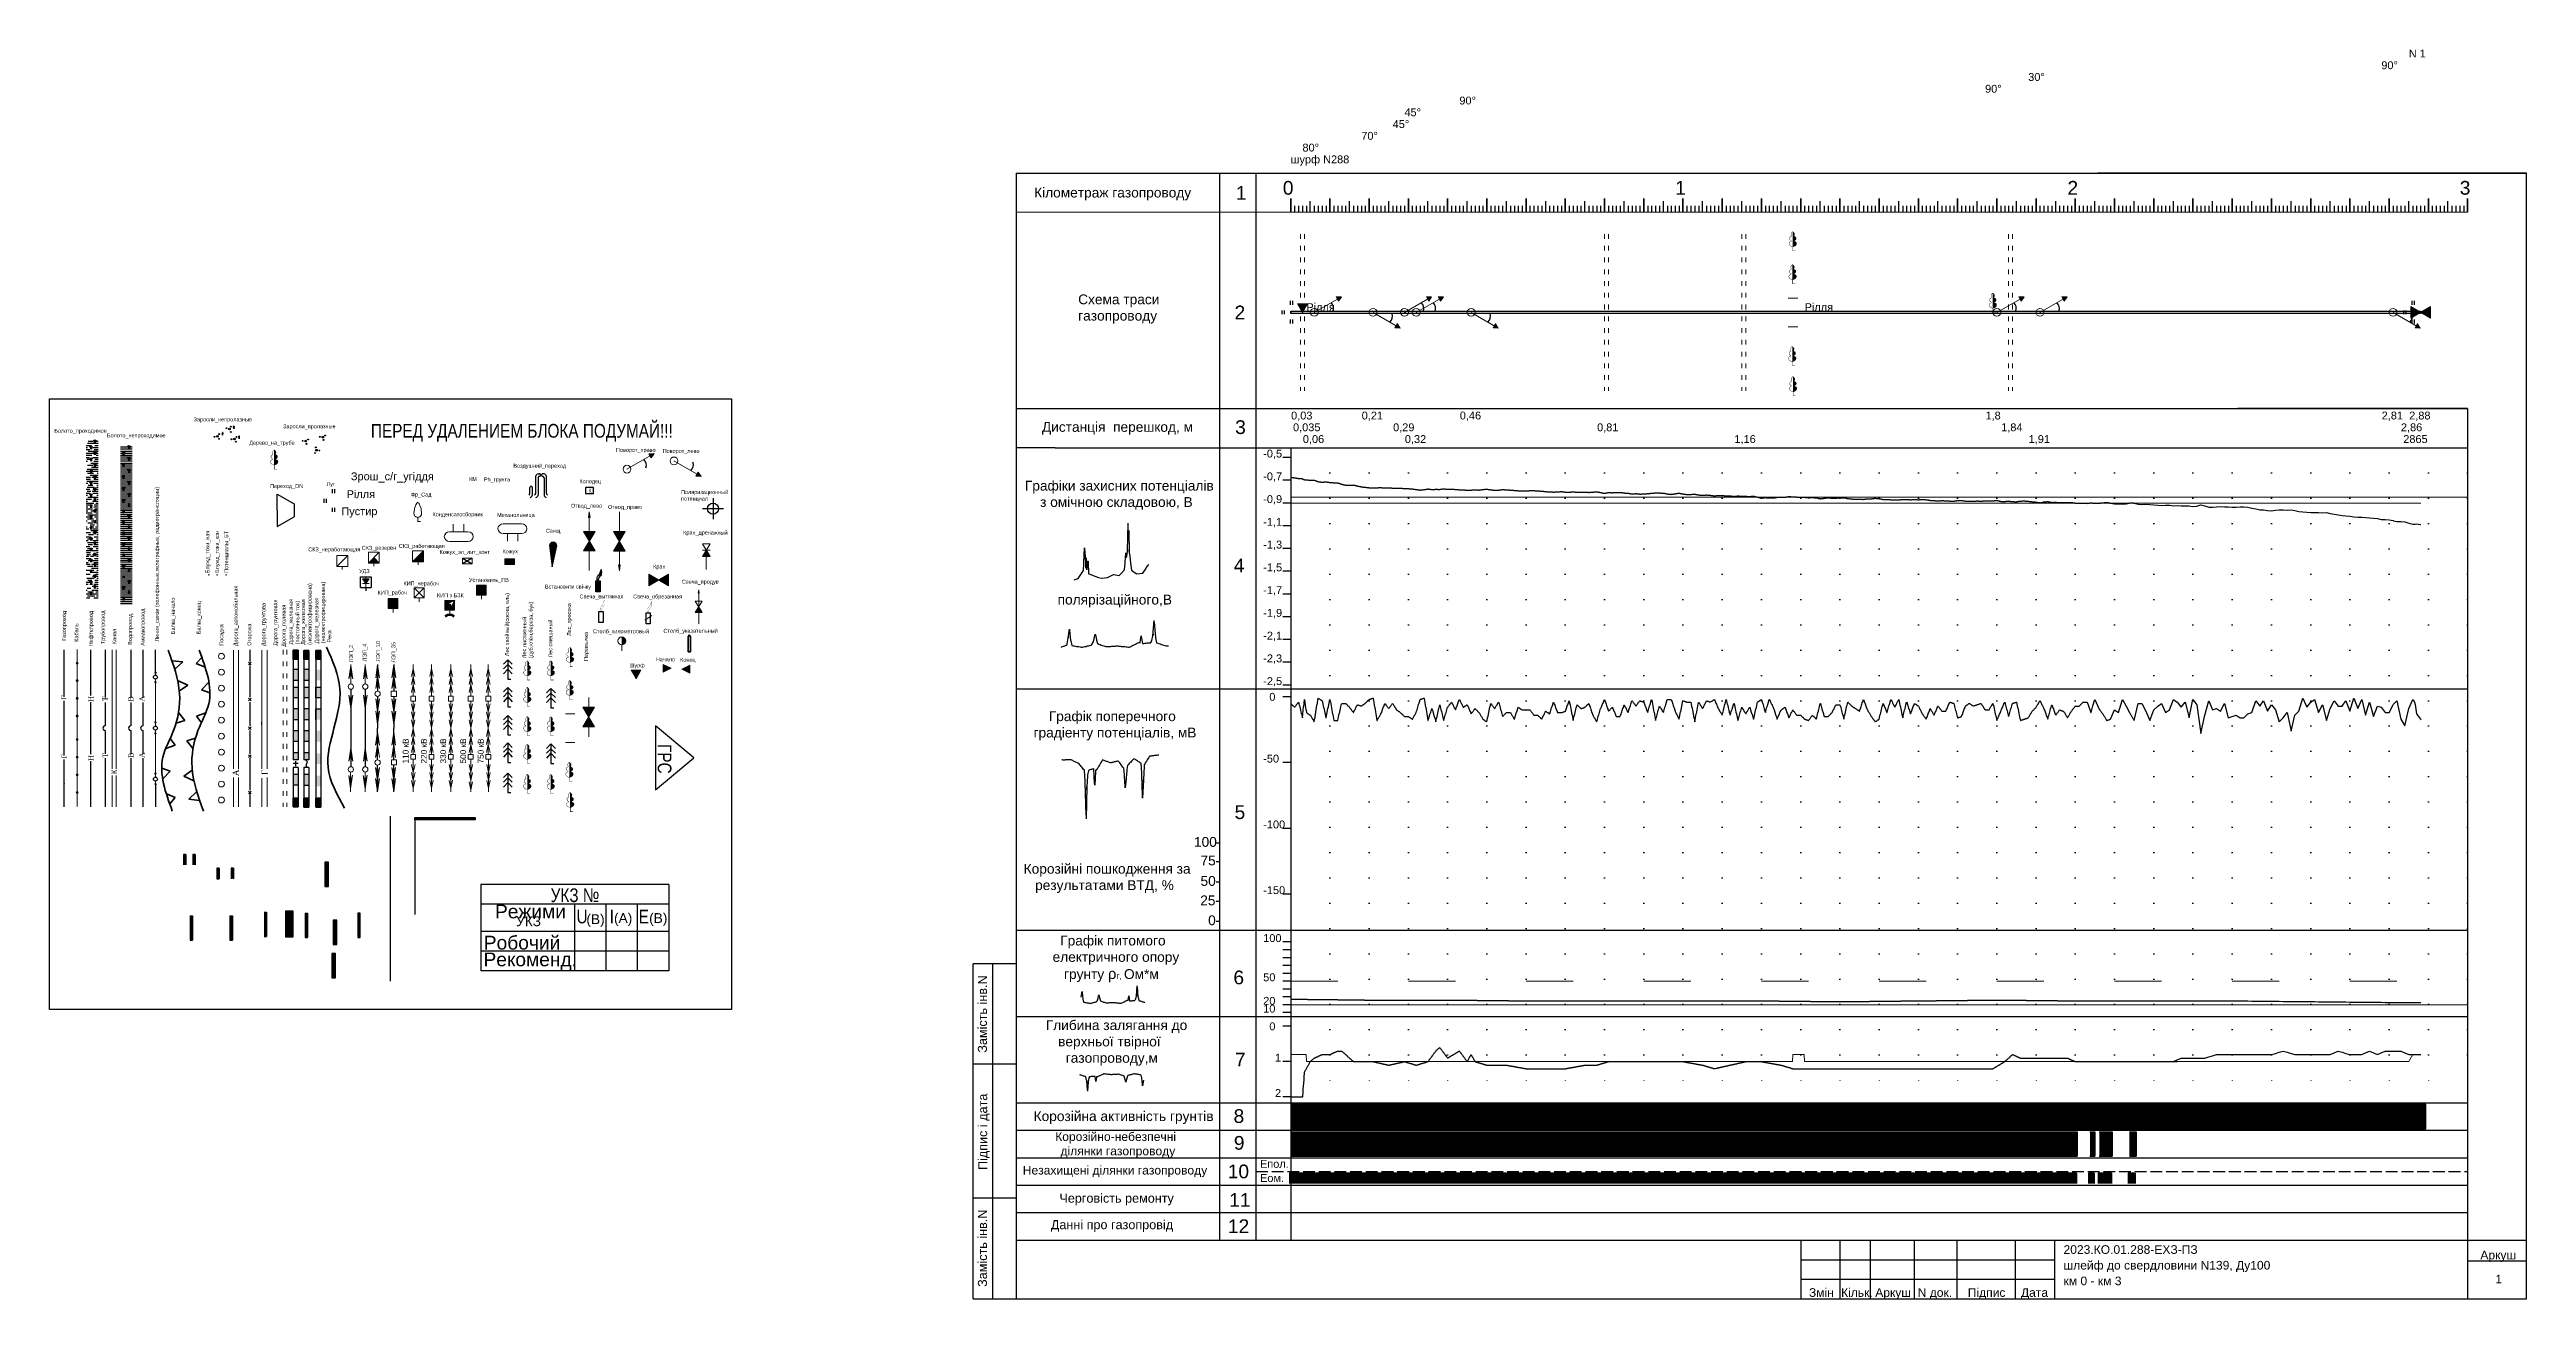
# Model space of a CAD drawing. Header units: millimetres. Extents: x -226 to 1784, y 10 to 1137.
# Drawn here: x -226 to 405, y 10 to 329 of the extents above; entities outside this region: 1.
import ezdxf

# ---------------------------------------------------------------- set-up
doc = ezdxf.new("R2010")
doc.units = ezdxf.units.MM
for name, pattern in [('ACAD_ISO03W100', [30, 12, -18]), ('CENTR-5', [7.5, 5, -1, 0.5, -1]), ('DOT', [6.35, 0, -6.35]), ('HID-3', [4, 3, -1])]:
    doc.linetypes.add(name, pattern=pattern)
for name, color, linetype, lineweight in [('row1-3', 7, 'Continuous', 13), ('График_Rгр_20Ом.', 1, 'Continuous', 0), ('График_Rгр_50Ом.', 76, 'ACAD_ISO03W100', 0), ('График_U_085', 253, 'Continuous', 0), ('График_Нормативной_Глубины', 3, 'Continuous', 0), ('Текст', 7, 'Continuous', 0)]:
    doc.layers.add(name, color=color, linetype=linetype, lineweight=lineweight)
for name, color, linetype in [('График_G', 1, 'Continuous'), ('График_Rгр.', 79, 'Continuous'), ('График_U', 5, 'Continuous'), ('График_UPolar', 3, 'Continuous'), ('График_Глуб', 36, 'Continuous'), ('График_Среза_НеНормативной_Глубины', 10, 'Continuous'), ('ИсследТрД', 6, 'Continuous'), ('Кор сред грунта', 2, 'Continuous'), ('Макет', 7, 'Continuous'), ('Перешкоди', 7, 'Continuous')]:
    doc.layers.add(name, color=color, linetype=linetype)
doc.styles.add('21', font='arial.ttf', dxfattribs={"height": 2.5})
doc.styles.get("Standard").update_dxf_attribs({"font": 'arial.ttf'})

msp = doc.modelspace()

# ---------------------------------------------------------------- texts
at = {"layer": 'График_G'}
for s, p in [('  0', (83, 163)), ('-50', (83, 147.24)), ('-100', (83, 130.47)), ('-150', (83, 113.71))]:
    msp.add_text(s, height=2, dxfattribs=at).set_placement(p)
at = {"layer": 'График_Rгр.'}
for s, p in [('100', (83, 101.5)), ('50', (83, 91.5)), ('20', (83, 85.5)), ('10', (83, 83.5))]:
    msp.add_text(s, height=2, dxfattribs=at).set_placement(p)
at = {"layer": 'График_U'}
for s, p in [('-0,5', (83, 225)), ('-0,7', (83, 219.2)), ('-0,9', (83, 213.4)), ('-1,1', (83, 207.6)), ('-1,3', (83, 201.8)), ('-1,5', (83, 196)), ('-1,7', (83, 190.2)), ('-1,9', (83, 184.4)), ('-2,1', (83, 178.6)), ('-2,3', (83, 172.8)), ('-2,5', (83, 167))]:
    msp.add_text(s, height=2, dxfattribs=at).set_placement(p)
at = {"layer": 'График_Глуб'}
for s, p in [('  0', (83, 79)), ('1', (86, 71)), ('2', (86, 62))]:
    msp.add_text(s, height=2, dxfattribs=at).set_placement(p)
at = {"layer": 'Перешкоди', "color": 1, "lineweight": -2, "width": 0.8}
msp.add_text('ПЕРЕД УДАЛЕНИЕМ БЛОКА ПОДУМАЙ!!!', height=3.5, dxfattribs=at).set_placement((-144.45, 230.06))
at = {"layer": 'Перешкоди', "lineweight": -2, "char_height": 1, "width": 6.2743, "attachment_point": 1, "rotation": 90}
for s, insert in [('Водопровод', (-206.34, 177.24)), ('Амиакопровод', (-203.13, 177.01)), ('Кабаль', (-220.04, 178.03)), ('Канал', (-210.38, 177.39))]:
    msp.add_mtext(s, dxfattribs=dict(at, insert=insert))
at = {"layer": 'Текст'}
for s, height, p in [('N 1', 2, (375, 327)), ('30°', 2, (278, 321)), ('90°', 2, (368, 324)), ('90°', 2, (133, 315)), ('90°', 2, (267, 318)), ('45°', 2, (116, 309)), ('45°', 2, (119, 312)), ('80°', 2, (93, 303)), ('70°', 2, (108, 306)), ('шурф N288', 2, (90, 300)), ('0', 3.5, (88, 292)), ('1', 3.5, (188, 292)), ('2', 3.5, (288, 292)), ('3', 3.5, (388, 292)), ('0,03', 2, (90.1, 234.7)), ('0,035', 2, (90.6, 231.7)), ('0,21', 2, (108.1, 234.7)), ('0,29', 2, (116.1, 231.7)), ('0,46', 2, (133.1, 234.7)), ('0,81', 2, (168.1, 231.7)), ('1,8', 2, (267.1, 234.7)), ('1,84', 2, (271.1, 231.7)), ('2,81', 2, (368.1, 234.7)), ('2,86', 2, (373, 231.7)), ('2,88', 2, (375.1, 234.7)), ('0,06', 2, (93.1, 228.7)), ('0,32', 2, (119.1, 228.7)), ('1,16', 2, (203.1, 228.7)), ('1,91', 2, (278.1, 228.7)), ('2865', 2, (373.6, 228.7)), ('2023.КО.01.288-ЕХЗ-ПЗ', 2.2, (287, 22)), ('шлейф до свердловини N139, Ду100', 2.2, (287, 18)), ('км 0 - км 3', 2.2, (287, 14))]:
    msp.add_text(s, height=height, dxfattribs=at).set_placement(p)
at = {"layer": 'Текст', "width": 0.8}
for s, p in [('Посадка', (-182.08, 177.02)), ('Огорожа', (-174.95, 177.02))]:
    msp.add_text(s, height=1, rotation=90, dxfattribs=at).set_placement(p)
at = {"layer": 'Текст', "attachment_point": 1}
for s, insert, char_height, width in [('Кiлометраж газопроводу', (24.6, 293.79), 2.5, 51.4775), ('1', (76.03, 294.22), 3.5, 5.5314), ('Схема траси  \\Pгазопроводу', (35.83, 266.57), 2.5, 46.7126), ('2', (75.69, 263.72), 3.5, 5.5314), ('Заросли_непролазные', (-189.64, 235.22), 1, 4.8887), ('Дистанцiя  перешкод, м', (26.59, 234.05), 2.5, 51.4775), ('3', (75.85, 234.49), 3.5, 5.5314), ('Болото_проходимое', (-225.15, 232.31), 1, 4.8887), ('Болото_непроходимое', (-211.72, 231.15), 1, 4.8887), ('Дерево_на_трубе', (-175.47, 229.28), 1, 12.0545), ('Заросли_пролазные', (-166.81, 233.46), 1, 4.8887), ('Поворот_право', (-81.99, 227.44), 1, 4.4204), ('Воздушний_переход', (-108.15, 223.39), 1, 12.0545), ('Поворот_лево', (-70.08, 227.16), 1, 4.4204), ('Переход_DN', (-170.15, 218.22), 1, 4.8887), ('Луг', (-155.75, 218.77), 1, 3.1171), ('Фр_Сад', (-134.25, 216.06), 1, 6.3865), ('КМ', (-119.4, 220), 1, 2.3156), ('Ph_грунта', (-115.65, 219.91), 1, 2.3156), ('Колодец', (-91.31, 219.45), 1, 8.5381), ('Поляризационный потенциал', (-65.39, 216.69), 1, 4.8887), ('{\\C256;Графіки захисних потенціалів\\P    з омічною складовою, В}', (22.25, 219.07), 2.5, 50.9113), ('Конденсатосборник', (-128.76, 211.02), 1, 6.9421), ('Метанольница', (-112.29, 210.83), 1, 6.9421), ('Отвод_лево', (-93.47, 213.2), 1, 4.8887), ('Отвод_право', (-84, 212.9), 1, 4.8887), ('СКЗ_неработающая', (-160.41, 202.08), 1, 4.8887), ('СКЗ_резервн', (-146.77, 202.48), 1, 4.8887), ('СКЗ_работающая', (-137.36, 202.95), 1, 4.8887), ('Свищ', (-99.84, 206.83), 1, 8.5381), ('Кран_дренажный', (-64.85, 206.37), 1, 4.8887), ('УДЗ', (-147.47, 196.54), 1, 4.8887), ('Кожух_эл_лит_конт', (-126.94, 201.43), 1, 4.8887), ('Кожух', (-110.9, 201.59), 1, 4.4204), ('Кран', (-72.5, 197.7), 1, 4.8887), ('4', (75.5, 199.24), 3.5, 5.5314), ('КИП_рабоч', (-142.74, 191.08), 1, 4.8887), ('КИП_нерабоч', (-136.14, 193.41), 1, 4.8887), ('КИП з БЗК', (-127.6, 190.38), 1, 8.5381), ('Установить_ПВ', (-119.45, 194.3), 1, 8.5381), ('Свеча_вытяжная', (-91.26, 190.07), 1, 6.9421), ('Свеча_обрезанная', (-77.58, 190.07), 1, 6.9421), ('Свеча_продув', (-65.19, 193.83), 1, 4.6037), ('{\\C256;полярізаційного,В}', (30.6, 190.03), 2.5, 48.8589), ('Столб_километровый', (-87.84, 181.21), 1, 4.4204), ('Столб_указательный', (-69.89, 181.33), 1, 2.7727), ('Шурф', (-78.56, 172.52), 1, 4.4204), ('Начало', (-71.82, 174.06), 1, 4.4204), ('Конец', (-65.63, 173.93), 1, 4.4204), ('     Графiк поперечного \\P градiенту потенціалів, мВ', (23.49, 160.3), 2.5, 48.6754), ('5', (75.7, 136.34), 3.5, 5.5314), ('{\\C0;100}', (65.35, 128.26), 2.5, 3.5955), ('  Корозiйнi пошкодження за   \\P     результатами ВТД, %', (20, 121.41), 2.5, 46.9566), ('{\\C0;  Графік питомого електричного опору \\P   грунту \\H1.0833x;\\C256;ρ\\H0.55386x;г\\C0;, \\H1.6667x;Ом*м}', (29.31, 103.11), 2.5, 47.4467), ('6', (75.4, 94.21), 3.5, 5.5314), ('{\\C0;   \\H1.087x;Глибина залягання до      \\P      верхньої твірної    \\P        газопроводу,м}', (24.9, 81.55), 2.3, 40.1983), ('7', (75.8, 73.28), 3.5, 5.5314), ('\\pi-5,l5,t2.5,7.5;{\\C0;Корозiйна активнiсть грунтiв}', (24.48, 58.35), 2.5, 51.2959), ('8', (75.44, 58.87), 3.5, 5.5314), ('\\pi-2.2,l2.2,t2.2,6.6;{\\C0; Корозiйно-небезпечнi дiлянки газопроводу}', (29.13, 52.99), 2.2, 37.9669), ('9', (75.51, 52.04), 3.5, 5.5314), ('{\\H1.1x;  Незахищенi дiлянки газопроводу}  ', (20, 44.42), 2, 54.3676), ('10', (73.95, 44.76), 3.5, 5.5314), ('Епол.', (82.18, 45.94), 2, 5.5314), ('Еом.', (82.18, 42.33), 2, 5.5314), ('{\\C0;Черговiсть ремонту }', (31.05, 37.35), 2.3, 43.8064), ('11', (74.34, 37.5), 3.5, 5.5314), ('{\\C0;Даннi про газопровiд}', (28.87, 30.59), 2.3, 55.1454), ('12', (73.99, 30.79), 3.5, 5.5314), ('Аркуш', (393.25, 22.8), 2.2, 5.5314), ('Змiн', (222.1, 13.24), 2.2, 5.5314), ('Кiльк.', (230.29, 13.24), 2.2, 5.5314), ('Аркуш', (239.01, 13.24), 2.2, 5.5314), ('N док.', (249.83, 13.24), 2.2, 10.4342), ('Пiдпис', (262.59, 13.24), 2.2, 5.5314), ('Дата', (276.15, 13.24), 2.2, 5.5314), ('1', (397.07, 16.66), 2.2, 1.708)]:
    msp.add_mtext(s, dxfattribs=dict(at, insert=insert, char_height=char_height, width=width))
at = {"layer": 'Текст', "attachment_point": 1, "rotation": 90}
for s, insert, char_height, width in [('Линия_связи (телефонные,телеграфные, радиотрансляции)', (-199.5, 178.09), 1, 46.0149), ('Блужд_токи_нач', (-186.63, 195.52), 1, 6.9421), ('Блужд_токи_кон', (-184.18, 195.58), 1, 6.9421), ('Потенциалы_БТ', (-181.83, 195.58), 1, 6.9421), ('Дорога_автомобильная', (-179.4, 176.9), 1, 12.0545), ('Дорога_железная\\P(неэлектрофицирована)', (-162.24, 177.24), 1, 12.0545), ('Дорога_железная\\P(неэлектрофицирована)', (-158.82, 177.63), 1, 12.0545), ('Лес хвойный(сосна, ель)', (-110.25, 174.37), 1, 18.7756), ('Газопровод', (-223.21, 178.28), 1, 12.0545), ('Нефтепровод', (-216.33, 176.88), 1, 12.0545), ('Трубопровод', (-213.29, 177.44), 1, 12.0545), ('Балка_начало', (-195.43, 179.98), 1, 12.0545), ('Балка_конец', (-188.83, 179.98), 1, 12.0545), ('Дорога_грунтова', (-172.32, 176.9), 1, 12.0545), ('Дорога_грунтовая', (-169.34, 177.02), 1, 12.0545), ('Дорога_полевая', (-167.2, 176.73), 1, 12.0545), ('Дорога_железная\\P(постоянный ток)', (-165.37, 177.37), 1, 12.0545), ('Лес лиственный (дуб,кл{\\fArial|b0|i0|c204|p34;ё}н,береза, бук)', (-105.87, 173.85), 1, 18.7756), ('Лес смешаный', (-99.23, 174.04), 1, 18.7756), ('Лес_просека', (-94.44, 179.51), 1, 12.0545), ('Река', (-155.56, 177.85), 1, 3.8506), ('ЛЭП_2', (-150.03, 172.76), 1, 12.0545), ('ЛЭП_4', (-146.56, 173.07), 1, 12.0545), ('ЛЭП_10', (-143.11, 172.96), 1, 12.0545), ('ЛЭП_35', (-139.2, 172.69), 1, 12.0545), ('Перемычка', (-90.15, 173.13), 1, 8.8457), ('{\\C0;Замiсть iнв.N}', (10.27, 73.28), 2.3, 55.1454), ('{\\C0;Пiдпис і дата}', (10.34, 43.37), 2.3, 55.1454), ('{\\C0;Замiсть iнв.N}', (10.28, 13.58), 2.3, 55.1454)]:
    msp.add_mtext(s, dxfattribs=dict(at, insert=insert, char_height=char_height, width=width))
at = {"layer": 'Текст', "insert": (-100.09, 192.59), "char_height": 1, "width": 69.4986, "attachment_point": 1, "style": '21'}
msp.add_mtext('{\\fArial|b0|i0|c204|p34;Встановити свічку}', dxfattribs=at)
at = {"layer": 'Текст', "char_height": 2.5, "attachment_point": 1}
for s, insert in [('\\pi0.01604;75', (66.99, 123.53)), ('\\pi0.022861;50', (66.99, 118.31)), ('\\pi-0.047057;25', (66.99, 113.36)), ('\\pi1.9652;0', (66.99, 108.28))]:
    msp.add_mtext_dynamic_manual_height_columns(s, width=3.5955, gutter_width=17.5, heights=[0], dxfattribs=dict(at, insert=insert))

# ---------------------------------------------------------------- blocks, each defined once
blk = doc.blocks.new('КИП_рабоч')
at = {"layer": 'Перешкоди', "linetype": 'ByBlock', "lineweight": 15}
blk.add_hatch(color=0, dxfattribs=at).paths.add_polyline_path([(-1.25, 3.5), (-1.25, 1), (1.25, 1), (1.25, 3.5)])
at = {"layer": 'Перешкоди', "color": 0, "linetype": 'ByBlock', "lineweight": 15}
for p, q in [((1.25, 3.5), (-1.25, 3.5)), ((-1.25, 3.5), (-1.25, 1)), ((-1.25, 1), (1.25, 1)), ((0, 1), (0, 0)), ((1.25, 1), (1.25, 3.5))]:
    blk.add_line(p, q, dxfattribs=at)
blk = doc.blocks.new('Столб_километровый')
at = {"layer": 'Перешкоди', "linetype": 'ByBlock', "lineweight": 15}
blk.add_hatch(color=7, dxfattribs=at).paths.add_polyline_path([(0, 1.5, 0.414214), (1, 2.5, 0.414214), (0, 3.5)])
at = {"layer": 'Перешкоди', "color": 7, "linetype": 'ByBlock', "lineweight": 15}
blk.add_line((0, 0), (0, 1.5), dxfattribs=at)
blk.add_circle((0, 2.5), 1, dxfattribs=at)
blk = doc.blocks.new('Кран_Дренажн')
at = {"layer": 'Перешкоди', "linetype": 'ByBlock', "lineweight": 15}
h = blk.add_hatch(color=7, dxfattribs=at)
h.paths.add_polyline_path([(0, 4.88), (-0.98, 3.25), (0, 3.25)])
h.paths.add_polyline_path([(0, 3.25), (0.98, 3.25), (0, 4.88)])
blk.add_hatch(color=7, dxfattribs=at).paths.add_polyline_path([(0, 3.25), (0.98, 3.25), (0, 4.88)])
at = {"layer": 'Перешкоди', "color": 7, "linetype": 'ByBlock', "lineweight": 15}
for p, q in [((0.98, 3.25), (-0.98, 6.51)), ((-0.98, 6.51), (0.98, 6.51)), ((0.98, 6.51), (-0.98, 3.25)), ((-0.98, 3.25), (0.98, 3.25)), ((0, 0), (0, 4.88))]:
    blk.add_line(p, q, dxfattribs=at)
at = {"layer": 'Перешкоди', "color": 7, "linetype": 'ByBlock', "lineweight": 20}
blk.add_line((-0.98, 4.88), (0.98, 4.88), dxfattribs=at)
blk = doc.blocks.new('Начало')
at = {"layer": 'Перешкоди', "linetype": 'ByBlock', "lineweight": 15}
blk.add_hatch(color=7, dxfattribs=at).paths.add_polyline_path([(2, 0), (0, 1), (0, -1)])
at = {"layer": 'Перешкоди', "color": 7, "linetype": 'ByBlock', "lineweight": 15}
for p, q in [((0, 1), (0, -1)), ((2, 0), (0, 1)), ((0, -1), (2, 0))]:
    blk.add_line(p, q, dxfattribs=at)
blk = doc.blocks.new('Шурф')
at = {"layer": 'Перешкоди', "linetype": 'ByBlock', "lineweight": 15}
blk.add_hatch(color=0, dxfattribs=at).paths.add_polyline_path([(1.25, 2.17), (0, 0), (-1.25, 2.17)])
at = {"layer": 'Перешкоди', "color": 0, "linetype": 'ByBlock', "lineweight": 15}
for p, q in [((0, 0), (-1.25, 2.17)), ((1.25, 2.17), (-1.25, 2.17)), ((1.25, 2.17), (0, 0))]:
    blk.add_line(p, q, dxfattribs=at)
blk = doc.blocks.new('СКЗ_неработающая')
at = {"layer": 'Перешкоди', "color": 7, "linetype": 'ByBlock', "lineweight": 15}
for p, q in [((1.39, 3.58), (-1.39, 3.58)), ((-1.39, 3.58), (-1.39, 0.8)), ((-1.39, 0.8), (1.39, 3.58)), ((-1.39, 0.8), (1.39, 0.8)), ((0, 0), (0, 0.8)), ((1.39, 0.8), (1.39, 3.58))]:
    blk.add_line(p, q, dxfattribs=at)
blk = doc.blocks.new('СКЗ_работающая')
at = {"layer": 'Перешкоди', "linetype": 'ByBlock', "lineweight": 15}
blk.add_hatch(color=7, dxfattribs=at).paths.add_polyline_path([(-1.39, 0.8), (1.39, 0.8), (1.39, 3.58)])
at = {"layer": 'Перешкоди', "color": 7, "linetype": 'ByBlock', "lineweight": 15}
for p, q in [((1.39, 3.58), (-1.39, 3.58)), ((-1.39, 3.58), (-1.39, 0.8)), ((-1.39, 0.8), (1.39, 3.58)), ((-1.39, 0.8), (1.39, 0.8)), ((0, 0), (0, 0.8)), ((1.39, 0.8), (1.39, 3.58))]:
    blk.add_line(p, q, dxfattribs=at)
blk = doc.blocks.new('СКЗ_резервн')
at = {"layer": 'Перешкоди', "lineweight": -2}
h = blk.add_hatch(color=7, dxfattribs=at)
h.paths.add_polyline_path([(0, 2.19), (0, 0.8), (1.39, 0.8)])
h.paths.add_polyline_path([(0, 2.19), (-1.39, 0.8), (0, 0.8)])
at = {"layer": 'Перешкоди', "color": 7, "linetype": 'ByBlock', "lineweight": 15}
for p, q in [((1.39, 3.58), (-1.39, 3.58)), ((-1.39, 3.58), (-1.39, 0.8)), ((-1.39, 0.8), (1.39, 3.58)), ((-1.39, 0.8), (1.39, 0.8)), ((0, 0), (0, 0.8)), ((1.39, 0.8), (1.39, 3.58))]:
    blk.add_line(p, q, dxfattribs=at)
at = {"layer": 'Перешкоди', "color": 7, "lineweight": -2}
blk.add_line((1.39, 0.8), (0, 2.19), dxfattribs=at)
blk = doc.blocks.new('Кожух_эл_лит_конт')
at = {"layer": 'Перешкоди', "color": 7, "linetype": 'ByBlock', "lineweight": 15}
for p, q in [((1.25, 0.75), (-1.25, 0.75)), ((-1.25, 0.75), (-1.25, -0.75)), ((1.25, -0.75), (1.25, 0.75)), ((-1.25, -0.75), (1.25, -0.75))]:
    blk.add_line(p, q, dxfattribs=at)
at = {"layer": 'Перешкоди', "color": 7, "lineweight": -2}
for p, q in [((-1.25, 0.75), (1.25, -0.75)), ((1.25, 0.75), (-1.25, -0.75))]:
    blk.add_line(p, q, dxfattribs=at)
at = {"layer": 'Перешкоди', "color": 5, "linetype": 'ByBlock', "lineweight": 15}
blk.add_line((0.25, -0.75), (0.25, -0.75), dxfattribs=at)
blk = doc.blocks.new('Конец')
at = {"layer": 'Перешкоди', "linetype": 'ByBlock', "lineweight": 15}
blk.add_hatch(color=7, dxfattribs=at).paths.add_polyline_path([(-2, 0), (0, -1), (0, 1)])
at = {"layer": 'Перешкоди', "color": 7, "linetype": 'ByBlock', "lineweight": 15}
for p, q in [((0, 1), (-2, 0)), ((-2, 0), (0, -1)), ((0, -1), (0, 1))]:
    blk.add_line(p, q, dxfattribs=at)
blk = doc.blocks.new('КИП_нерабоч')
at = {"layer": 'Перешкоди', "color": 0, "linetype": 'ByBlock', "lineweight": 15}
for p, q in [((1.25, 3.5), (-1.25, 3.5)), ((-1.25, 3.5), (-1.25, 1)), ((-1.25, 1), (1.25, 1)), ((0, 1), (0, 0)), ((1.25, 1), (1.25, 3.5))]:
    blk.add_line(p, q, dxfattribs=at)
at = {"layer": 'Перешкоди', "color": 0, "linetype": 'ByBlock', "lineweight": -2}
for p, q in [((-1.25, 3.5), (1.25, 1)), ((1.25, 3.5), (-1.25, 1))]:
    blk.add_line(p, q, dxfattribs=at)
blk = doc.blocks.new('Свеча_продув')
at = {"layer": 'Перешкоди', "linetype": 'ByBlock', "lineweight": 15}
blk.add_hatch(color=7, dxfattribs=at).paths.add_polyline_path([(-0.12, 7.87), (0, 8.74), (0.12, 7.87)])
h = blk.add_hatch(color=7, dxfattribs=at)
h.paths.add_polyline_path([(0, 4.37), (-0.87, 2.91), (0, 2.91)])
h.paths.add_polyline_path([(0.87, 2.91), (0, 4.37), (0, 2.91)])
at = {"layer": 'Перешкоди', "color": 7, "linetype": 'ByBlock', "lineweight": 15}
for p, q in [((-0.12, 7.87), (0, 8.74)), ((0.12, 7.87), (-0.12, 7.87)), ((0, 0), (0, 8.74)), ((0, 8.74), (0.12, 7.87)), ((0.87, 2.91), (-0.87, 5.83)), ((-0.87, 5.83), (0.87, 5.83)), ((0.87, 5.83), (-0.87, 2.91)), ((-0.87, 2.91), (0.87, 2.91))]:
    blk.add_line(p, q, dxfattribs=at)
blk = doc.blocks.new('Столб_указательный')
at = {"layer": 'Перешкоди', "color": 0, "linetype": 'ByBlock', "lineweight": 35}
for p, q in [((0.29, 4.27), (0, 3.8)), ((0, 3.8), (0, 0)), ((0.64, 0), (0, 0)), ((0.64, 3.8), (0.29, 4.27)), ((0.64, 0), (0.64, 3.8))]:
    blk.add_line(p, q, dxfattribs=at)
blk = doc.blocks.new('Фр_Сад')
at = {"layer": 'Перешкоди', "color": 3, "linetype": 'ByBlock', "lineweight": 15}
for p, q in [((-0.87, 3.18), (-0.97, 2.01)), ((-0.97, 2.01), (-0.9, 1.67)), ((-0.88, 1.61), (-0.92, 1.73)), ((-0.81, 1.51), (-0.88, 1.61)), ((-0.87, 3.18), (-0.85, 3.32)), ((-0.47, 4.27), (-0.85, 3.32)), ((-0.73, 1.41), (-0.81, 1.51)), ((-0.62, 1.31), (-0.73, 1.41)), ((-0.49, 1.23), (-0.62, 1.31)), ((-0.34, 1.15), (-0.49, 1.23)), ((-0.47, 4.27), (-0.35, 4.5)), ((-0.35, 4.5), (-0.32, 4.56)), ((-0.17, 1.08), (-0.34, 1.15)), ((-0.32, 4.56), (-0.23, 4.67)), ((-0.23, 4.67), (-0.12, 4.8)), ((0.03, 1.02), (-0.17, 1.08)), ((-0.12, 4.8), (0.01, 4.92)), ((-0.03, 1.02), (0.17, 1.08)), ((0.12, 4.8), (-0.01, 4.92)), ((0, 0), (0, 1.02)), ((0, 0), (0.68, 0)), ((0.23, 4.67), (0.12, 4.8)), ((0.17, 1.08), (0.34, 1.15)), ((0.32, 4.56), (0.23, 4.67)), ((0.38, 4.45), (0.32, 4.56)), ((0.34, 1.15), (0.49, 1.23)), ((0.47, 4.27), (0.35, 4.5)), ((0.47, 4.27), (0.85, 3.32)), ((0.49, 1.23), (0.62, 1.31)), ((0.62, 1.31), (0.73, 1.41)), ((0.73, 1.41), (0.88, 1.61)), ((0.87, 3.18), (0.85, 3.32)), ((0.87, 3.18), (0.97, 2.01)), ((0.88, 1.61), (0.92, 1.73)), ((0.92, 1.73), (0.94, 1.84)), ((0.97, 2.01), (0.94, 1.84))]:
    blk.add_line(p, q, dxfattribs=at)
blk = doc.blocks.new('Кожух')
at = {"layer": 'Перешкоди', "linetype": 'ByBlock', "lineweight": 15}
blk.add_hatch(color=7, dxfattribs=at).paths.add_polyline_path([(1.24, 0.74), (-1.26, 0.74), (-1.26, -0.76), (1.24, -0.76)])
at = {"layer": 'Перешкоди', "color": 7, "linetype": 'ByBlock', "lineweight": 15}
for p, q in [((1.24, 0.74), (-1.26, 0.74)), ((-1.26, 0.74), (-1.26, -0.76)), ((1.24, -0.76), (1.24, 0.74)), ((-1.26, -0.76), (1.24, -0.76)), ((0.24, -0.76), (0.24, -0.76))]:
    blk.add_line(p, q, dxfattribs=at)
blk = doc.blocks.new('Сх_поля')
at = {"layer": 'Перешкоди', "lineweight": -2, "insert": (0, 2.33), "char_height": 2, "width": 6.9421, "attachment_point": 1}
blk.add_mtext('Рiлля', dxfattribs=at)
blk = doc.blocks.new('Потенциал_поляр')
at = {"layer": 'График_U', "lineweight": -2}
blk.add_line((0, 0), (0, -42.06), dxfattribs=at)
blk = doc.blocks.new('Кран')
at = {"layer": 'Перешкоди', "linetype": 'ByBlock', "lineweight": 15}
blk.add_hatch(color=7, dxfattribs=at).paths.add_polyline_path([(-2.5, 1.5), (-2.5, -1.5), (2.5, 1.5), (2.5, -1.5)])
at = {"layer": 'Перешкоди', "color": 7, "linetype": 'ByBlock', "lineweight": 15}
for p, q in [((-2.5, -1.5), (2.5, 1.5)), ((2.5, -1.5), (-2.5, 1.5)), ((-2.5, 1.5), (-2.5, -1.5)), ((2.5, 1.5), (2.5, -1.5))]:
    blk.add_line(p, q, dxfattribs=at)
blk = doc.blocks.new('Нефтепровод')
at = {"layer": 'Перешкоди', "color": 7, "linetype": 'ByBlock', "lineweight": 25}
for p, q in [((0, 8.33), (0, 19.97)), ((0, -6.63), (0, 6.63)), ((0, -20.03), (0, -8.39))]:
    blk.add_line(p, q, dxfattribs=at)
at = {"layer": 'Перешкоди', "color": 7, "linetype": 'ByBlock', "lineweight": 25, "char_height": 1.3, "width": 1.5652, "attachment_point": 1, "rotation": 90}
for insert in [(-0.64, 6.71), (-0.66, -8.32)]:
    blk.add_mtext('{\\fTimes New Roman|b0|i0|c204|p18;Н}', dxfattribs=dict(at, insert=insert))
blk = doc.blocks.new('Посадка')
at = {"layer": 'Перешкоди', "color": 3, "linetype": 'ByBlock', "lineweight": 15}
for centre in [(0.05, 18.32), (0.05, 14.25), (0.05, 10.18), (0.05, 6.11), (0.05, 2.04), (0.05, -2.04), (0.05, -6.11), (0.05, -10.18), (0.05, -14.25), (0.05, -18.32)]:
    blk.add_circle(centre, 0.75, dxfattribs=at)
blk = doc.blocks.new('Дорога_железная')
at = {"layer": 'Перешкоди', "lineweight": -2}
for points in [[(0.65, 19.83), (-0.65, 19.83), (-0.65, 17.57), (0.65, 17.57)], [(0.65, -17.84), (-0.65, -17.84), (-0.65, -20.1), (0.65, -20.1)]]:
    blk.add_hatch(color=256, dxfattribs=at).paths.add_polyline_path(points)
at = {"layer": 'Перешкоди', "linetype": 'Continuous', "ltscale": 0.1}
h = blk.add_hatch(color=7, dxfattribs=at)
h.paths.add_polyline_path([(-0.64, -14.83), (0.64, -14.83), (0.64, -12.09), (-0.64, -12.09)])
h.paths.add_polyline_path([(0.64, -6.43), (-0.64, -6.43), (-0.64, -9.17), (0.64, -9.17)])
h.paths.add_polyline_path([(0.64, -0.68), (-0.64, -0.68), (-0.64, -3.43), (0.64, -3.43)])
h.paths.add_polyline_path([(-0.64, 2.15), (0.64, 2.15), (0.64, 4.89), (-0.64, 4.89)])
h.paths.add_polyline_path([(-0.64, 7.72), (0.64, 7.72), (0.64, 10.46), (-0.64, 10.46)])
h.paths.add_polyline_path([(-0.64, 12.18), (0.64, 12.18), (0.64, 14.92), (-0.64, 14.92)])
at = {"layer": 'Перешкоди', "color": 7, "ltscale": 0.1}
for p, q in [((-0.65, 19.83), (-0.65, -20.17)), ((0.65, 19.83), (0.65, -20.17))]:
    blk.add_line(p, q, dxfattribs=at)
at = {"layer": 'Перешкоди', "color": 7, "linetype": 'Continuous', "ltscale": 0.1}
for p, q in [((-0.64, 10.46), (0.64, 10.46)), ((-0.64, 7.72), (-0.64, 10.46)), ((0.64, 7.72), (-0.64, 7.72)), ((0.64, 10.46), (0.64, 7.72)), ((-0.64, 4.89), (0.64, 4.89)), ((-0.64, 2.15), (-0.64, 4.89)), ((0.64, 4.89), (0.64, 2.15))]:
    blk.add_line(p, q, dxfattribs=at)
at = {"layer": 'Перешкоди', "lineweight": -2}
for points in [[(-0.65, 19.83), (-0.65, 19.83), (-0.65, 17.57), (-0.65, 17.57)], [(-0.65, 17.57), (0.65, 17.57), (0.65, 19.83), (-0.65, 19.83)], [(-0.65, -17.84), (-0.65, -17.84), (-0.65, -20.1), (-0.65, -20.1)], [(-0.65, -20.1), (0.65, -20.1), (0.65, -17.84), (-0.65, -17.84)]]:
    blk.add_lwpolyline(points, close=True, dxfattribs=at)
blk = doc.blocks.new('Река')
at = {"layer": 'Перешкоди', "color": 5, "linetype": 'ByBlock', "lineweight": 35}
blk.add_spline([(2.7, -20.37), (-1.5, -10), (0, 0), (1.5, 10), (-1.93, 20.63)], degree=3, dxfattribs=at)
blk = doc.blocks.new('ЛЭП_4')
at = {"lineweight": 9}
for points in [[(0.5, 12.57), (0, 15.98), (-0.48, 12.58), (0, 14.14)], [(0.5, 8.41), (0, 5), (-0.48, 8.4), (0, 6.83)], [(0.51, -8.41), (0.01, -5), (-0.47, -8.4), (0.01, -6.83)], [(0.47, -12.02), (-0.03, -15.43), (-0.51, -12.03), (-0.03, -13.6)]]:
    blk.add_hatch(color=256, dxfattribs=at).paths.add_polyline_path(points)
for p, q in [((0, 15.98), (-0.48, 12.58)), ((-0.48, 12.58), (0, 14.14)), ((0, 16.25), (0, 11.27)), ((0.5, 12.57), (0, 15.98)), ((0, 14.14), (0.5, 12.57)), ((0, 5), (-0.48, 8.4)), ((-0.48, 8.4), (0, 6.83)), ((0.5, 8.41), (0, 5)), ((0, 6.83), (0.5, 8.41)), ((0.01, -5), (-0.47, -8.4)), ((0.51, -8.41), (0.01, -5)), ((-0.03, -15.43), (-0.51, -12.03)), ((-0.51, -12.03), (-0.03, -13.6)), ((-0.47, -8.4), (0.01, -6.83)), ((-0.03, -11.19), (-0.03, -16.25)), ((0.47, -12.02), (-0.03, -15.43)), ((-0.03, -13.6), (0.47, -12.02)), ((0.01, -6.83), (0.51, -8.41))]:
    blk.add_line(p, q, dxfattribs=at)
at = {"lineweight": -2}
for p, q in [((0.02, 9.92), (0, 0)), ((0, 0), (0.02, -9.84))]:
    blk.add_line(p, q, dxfattribs=at)
at = {"lineweight": 9}
for centre in [(0.02, 10.6), (0.02, -10.52)]:
    blk.add_circle(centre, 0.676, dxfattribs=at)
blk = doc.blocks.new('ЛЭП_10')
at = {"lineweight": 9}
for points in [[(0.5, 12.84), (0, 16.25), (-0.48, 12.85), (0, 14.42)], [(0.5, 10.07), (0, 13.47), (-0.48, 10.07), (0, 11.64)], [(0.5, 7.47), (0, 4.06), (-0.48, 7.46), (0, 5.9)], [(0.5, 4.34), (0, 0.94), (-0.48, 4.34), (0, 2.77)], [(0.5, 4.34), (0, 0.94), (-0.48, 4.34), (0, 2.77)], [(-0.5, -4.34), (0, -0.94), (0.48, -4.34), (0, -2.77)], [(-0.5, -4.34), (0, -0.94), (0.48, -4.34), (0, -2.77)], [(-0.5, -7.47), (0, -4.06), (0.48, -7.46), (0, -5.9)], [(-0.5, -10.07), (0, -13.47), (0.48, -10.07), (0, -11.64)], [(-0.5, -12.84), (0, -16.25), (0.48, -12.85), (0, -14.42)]]:
    blk.add_hatch(color=256, dxfattribs=at).paths.add_polyline_path(points)
for p, q in [((0, 16.25), (-0.48, 12.85)), ((-0.48, 12.85), (0, 14.42)), ((0, 13.47), (-0.48, 10.07)), ((0.5, 12.84), (0, 16.25)), ((0, 14.42), (0.5, 12.84)), ((0.5, 10.07), (0, 13.47)), ((-0.48, 10.07), (0, 11.64)), ((0, 4.06), (-0.48, 7.46)), ((-0.48, 7.46), (0, 5.9)), ((0, 11.64), (0.5, 10.07)), ((0.5, 7.47), (0, 4.06)), ((0, 5.9), (0.5, 7.47)), ((0, 0.94), (-0.48, 4.34)), ((-0.48, 4.34), (0, 2.77)), ((0.5, 4.34), (0, 0.94)), ((0, 2.77), (0.5, 4.34)), ((-0.5, -4.34), (0, -0.94)), ((0, -2.77), (-0.5, -4.34)), ((-0.5, -7.47), (0, -4.06)), ((0, -5.9), (-0.5, -7.47)), ((0, -0.94), (0.48, -4.34)), ((0.48, -4.34), (0, -2.77)), ((0, -4.06), (0.48, -7.46)), ((-0.5, -10.07), (0, -13.47)), ((0, -11.64), (-0.5, -10.07)), ((0, -13.47), (0.48, -10.07)), ((0.48, -10.07), (0, -11.64)), ((-0.5, -12.84), (0, -16.25)), ((0, -14.42), (-0.5, -12.84)), ((0, -16.25), (0.48, -12.85)), ((0.48, -12.85), (0, -14.42))]:
    blk.add_line(p, q, dxfattribs=at)
at = {"lineweight": -2}
for p, q in [((0, 16.25), (0, 9.44)), ((0, 8.09), (0, 0.94)), ((0, 0.94), (0, 0)), ((0, -0.94), (0, 0)), ((0, -8.09), (0, -0.94)), ((0, -16.25), (0, -9.44))]:
    blk.add_line(p, q, dxfattribs=at)
at = {"lineweight": 9}
for centre in [(0, 8.76), (0, -8.76)]:
    blk.add_circle(centre, 0.676, dxfattribs=at)
blk = doc.blocks.new('ЛЭП_110')
at = {"lineweight": 9}
for p, q in [((-0.61, 8.12), (-0.61, 6.9)), ((0.61, 8.12), (-0.61, 8.12)), ((0.61, 6.9), (-0.61, 6.9)), ((0.61, 8.12), (0.61, 6.9)), ((0.61, -6.73), (-0.61, -6.73)), ((-0.61, -7.94), (-0.61, -6.73)), ((0.61, -7.94), (-0.61, -7.94)), ((0.02, -16.25), (0.02, -7.94)), ((0.61, -7.94), (0.61, -6.73))]:
    blk.add_line(p, q, dxfattribs=at)
for points in [[(0.45, 13.13), (0, 15.17), (-0.43, 13.14), (0, 15.17), (0.45, 13.13)], [(0.45, 11.1), (0, 13.14), (-0.43, 11.11), (0, 13.14), (0.45, 11.1)], [(0, 16.25), (0, 8.12)], [(0.45, 9.07), (0, 11.11), (-0.43, 9.08), (0, 11.11), (0.45, 9.07)], [(0, -6.73), (0, 6.9)], [(0.45, 6.21), (0, 4.18), (-0.43, 6.21), (0, 4.18), (0.45, 6.21)], [(0.45, 4.18), (0, 2.15), (-0.43, 4.18), (0, 2.15), (0.45, 4.18)], [(0.45, 2.15), (0, 0.12), (-0.43, 2.15), (0, 0.12), (0.45, 2.15)], [(0.45, -2.15), (0, -0.12), (-0.43, -2.15), (0, -0.12), (0.45, -2.15)], [(0.45, -4.18), (0, -2.15), (-0.43, -4.18), (0, -2.15), (0.45, -4.18)], [(0.45, -6.21), (0, -4.18), (-0.43, -6.21), (0, -4.18), (0.45, -6.21)], [(0.47, -9.24), (0.02, -11.28), (-0.41, -9.25), (0.02, -11.28), (0.47, -9.24)], [(0.47, -11.27), (0.02, -13.31), (-0.41, -11.28), (0.02, -13.31), (0.47, -11.27)], [(0.47, -13.3), (0.02, -15.34), (-0.41, -13.31), (0.02, -15.34), (0.47, -13.3)]]:
    blk.add_lwpolyline(points, dxfattribs=at)
at = {"layer": 'Перешкоди', "lineweight": -2, "insert": (-2.68, -9.01), "char_height": 1.5, "width": 6.153, "attachment_point": 1, "rotation": 90}
blk.add_mtext('{\\fArial|b0|i0|c204|p34;110 кВ}', dxfattribs=at)
blk = doc.blocks.new('ЛЭП_220')
at = {"lineweight": 9}
for p, q in [((-0.61, 8.12), (-0.61, 6.9)), ((0.61, 8.12), (-0.61, 8.12)), ((0.61, 6.9), (-0.61, 6.9)), ((0.61, 8.12), (0.61, 6.9)), ((0.61, -6.73), (-0.61, -6.73)), ((-0.61, -7.94), (-0.61, -6.73)), ((0.61, -7.94), (-0.61, -7.94)), ((0.02, -16.25), (0.02, -7.94)), ((0.61, -7.94), (0.61, -6.73))]:
    blk.add_line(p, q, dxfattribs=at)
for points in [[(0.45, 13.13), (0, 15.17), (-0.43, 13.14), (0, 15.17), (0.45, 13.13)], [(0.45, 11.1), (0, 13.14), (-0.43, 11.11), (0, 13.14), (0.45, 11.1)], [(0, 16.25), (0, 8.12)], [(0.45, 9.07), (0, 11.11), (-0.43, 9.08), (0, 11.11), (0.45, 9.07)], [(0, -6.73), (0, 6.9)], [(0.45, 6.21), (0, 4.18), (-0.43, 6.21), (0, 4.18), (0.45, 6.21)], [(0.45, 4.18), (0, 2.15), (-0.43, 4.18), (0, 2.15), (0.45, 4.18)], [(0.45, 2.15), (0, 0.12), (-0.43, 2.15), (0, 0.12), (0.45, 2.15)], [(0.45, -2.15), (0, -0.12), (-0.43, -2.15), (0, -0.12), (0.45, -2.15)], [(0.45, -4.18), (0, -2.15), (-0.43, -4.18), (0, -2.15), (0.45, -4.18)], [(0.45, -6.21), (0, -4.18), (-0.43, -6.21), (0, -4.18), (0.45, -6.21)], [(0.47, -9.24), (0.02, -11.28), (-0.41, -9.25), (0.02, -11.28), (0.47, -9.24)], [(0.47, -11.27), (0.02, -13.31), (-0.41, -11.28), (0.02, -13.31), (0.47, -11.27)], [(0.47, -13.3), (0.02, -15.34), (-0.41, -13.31), (0.02, -15.34), (0.47, -13.3)]]:
    blk.add_lwpolyline(points, dxfattribs=at)
at = {"layer": 'Перешкоди', "lineweight": -2, "insert": (-2.68, -9.01), "char_height": 1.5, "width": 6.153, "attachment_point": 1, "rotation": 90}
blk.add_mtext('{\\fArial|b0|i0|c204|p34;220 кВ}', dxfattribs=at)
blk = doc.blocks.new('ЛЭП_330')
at = {"lineweight": 9}
for p, q in [((-0.61, 8.12), (-0.61, 6.9)), ((0.61, 8.12), (-0.61, 8.12)), ((0.61, 6.9), (-0.61, 6.9)), ((0.61, 8.12), (0.61, 6.9)), ((0.61, -6.73), (-0.61, -6.73)), ((-0.61, -7.94), (-0.61, -6.73)), ((0.61, -7.94), (-0.61, -7.94)), ((0.02, -16.25), (0.02, -7.94)), ((0.61, -7.94), (0.61, -6.73))]:
    blk.add_line(p, q, dxfattribs=at)
for points in [[(0.45, 13.13), (0, 15.17), (-0.43, 13.14), (0, 15.17), (0.45, 13.13)], [(0.45, 11.1), (0, 13.14), (-0.43, 11.11), (0, 13.14), (0.45, 11.1)], [(0, 16.25), (0, 8.12)], [(0.45, 9.07), (0, 11.11), (-0.43, 9.08), (0, 11.11), (0.45, 9.07)], [(0, -6.73), (0, 6.9)], [(0.45, 6.21), (0, 4.18), (-0.43, 6.21), (0, 4.18), (0.45, 6.21)], [(0.45, 4.18), (0, 2.15), (-0.43, 4.18), (0, 2.15), (0.45, 4.18)], [(0.45, 2.15), (0, 0.12), (-0.43, 2.15), (0, 0.12), (0.45, 2.15)], [(0.45, -2.15), (0, -0.12), (-0.43, -2.15), (0, -0.12), (0.45, -2.15)], [(0.45, -4.18), (0, -2.15), (-0.43, -4.18), (0, -2.15), (0.45, -4.18)], [(0.45, -6.21), (0, -4.18), (-0.43, -6.21), (0, -4.18), (0.45, -6.21)], [(0.47, -9.24), (0.02, -11.28), (-0.41, -9.25), (0.02, -11.28), (0.47, -9.24)], [(0.47, -11.27), (0.02, -13.31), (-0.41, -11.28), (0.02, -13.31), (0.47, -11.27)], [(0.47, -13.3), (0.02, -15.34), (-0.41, -13.31), (0.02, -15.34), (0.47, -13.3)]]:
    blk.add_lwpolyline(points, dxfattribs=at)
at = {"layer": 'Перешкоди', "lineweight": -2, "insert": (-2.68, -9.01), "char_height": 1.5, "width": 6.153, "attachment_point": 1, "rotation": 90}
blk.add_mtext('{\\fArial|b0|i0|c204|p34;330 кВ}', dxfattribs=at)
blk = doc.blocks.new('ЛЭП_500')
at = {"lineweight": 9}
for p, q in [((-0.61, 8.12), (-0.61, 6.9)), ((0.61, 8.12), (-0.61, 8.12)), ((0.61, 6.9), (-0.61, 6.9)), ((0.61, 8.12), (0.61, 6.9)), ((0.61, -6.73), (-0.61, -6.73)), ((-0.61, -7.94), (-0.61, -6.73)), ((0.61, -7.94), (-0.61, -7.94)), ((0.02, -16.25), (0.02, -7.94)), ((0.61, -7.94), (0.61, -6.73))]:
    blk.add_line(p, q, dxfattribs=at)
for points in [[(0.45, 13.13), (0, 15.17), (-0.43, 13.14), (0, 15.17), (0.45, 13.13)], [(0.45, 11.1), (0, 13.14), (-0.43, 11.11), (0, 13.14), (0.45, 11.1)], [(0, 16.25), (0, 8.12)], [(0.45, 9.07), (0, 11.11), (-0.43, 9.08), (0, 11.11), (0.45, 9.07)], [(0, -6.73), (0, 6.9)], [(0.45, 6.21), (0, 4.18), (-0.43, 6.21), (0, 4.18), (0.45, 6.21)], [(0.45, 4.18), (0, 2.15), (-0.43, 4.18), (0, 2.15), (0.45, 4.18)], [(0.45, 2.15), (0, 0.12), (-0.43, 2.15), (0, 0.12), (0.45, 2.15)], [(0.45, -2.15), (0, -0.12), (-0.43, -2.15), (0, -0.12), (0.45, -2.15)], [(0.45, -4.18), (0, -2.15), (-0.43, -4.18), (0, -2.15), (0.45, -4.18)], [(0.45, -6.21), (0, -4.18), (-0.43, -6.21), (0, -4.18), (0.45, -6.21)], [(0.47, -9.24), (0.02, -11.28), (-0.41, -9.25), (0.02, -11.28), (0.47, -9.24)], [(0.47, -11.27), (0.02, -13.31), (-0.41, -11.28), (0.02, -13.31), (0.47, -11.27)], [(0.47, -13.7), (0.02, -15.73), (-0.41, -13.7), (0.02, -15.73), (0.47, -13.7)]]:
    blk.add_lwpolyline(points, dxfattribs=at)
at = {"layer": 'Перешкоди', "lineweight": -2, "insert": (-2.68, -9.01), "char_height": 1.5, "width": 6.153, "attachment_point": 1, "rotation": 90}
blk.add_mtext('{\\fArial|b0|i0|c204|p34;500 кВ}', dxfattribs=at)
blk = doc.blocks.new('ЛЭП_750')
at = {"lineweight": 9}
for p, q in [((-0.61, 8.12), (-0.61, 6.9)), ((0.61, 8.12), (-0.61, 8.12)), ((0.61, 6.9), (-0.61, 6.9)), ((0.61, 8.12), (0.61, 6.9)), ((0.61, -6.73), (-0.61, -6.73)), ((-0.61, -7.94), (-0.61, -6.73)), ((0.61, -7.94), (-0.61, -7.94)), ((0.02, -16.25), (0.02, -7.94)), ((0.61, -7.94), (0.61, -6.73))]:
    blk.add_line(p, q, dxfattribs=at)
for points in [[(0.45, 13.13), (0, 15.17), (-0.43, 13.14), (0, 15.17), (0.45, 13.13)], [(0.45, 11.1), (0, 13.14), (-0.43, 11.11), (0, 13.14), (0.45, 11.1)], [(0, 16.25), (0, 8.12)], [(0.45, 9.07), (0, 11.11), (-0.43, 9.08), (0, 11.11), (0.45, 9.07)], [(0, -6.73), (0, 6.9)], [(0.45, 6.21), (0, 4.18), (-0.43, 6.21), (0, 4.18), (0.45, 6.21)], [(0.45, 4.18), (0, 2.15), (-0.43, 4.18), (0, 2.15), (0.45, 4.18)], [(0.45, 2.15), (0, 0.12), (-0.43, 2.15), (0, 0.12), (0.45, 2.15)], [(0.45, -2.15), (0, -0.12), (-0.43, -2.15), (0, -0.12), (0.45, -2.15)], [(0.45, -4.18), (0, -2.15), (-0.43, -4.18), (0, -2.15), (0.45, -4.18)], [(0.45, -6.21), (0, -4.18), (-0.43, -6.21), (0, -4.18), (0.45, -6.21)], [(0.47, -9.24), (0.02, -11.28), (-0.41, -9.25), (0.02, -11.28), (0.47, -9.24)], [(0.47, -11.27), (0.02, -13.31), (-0.41, -11.28), (0.02, -13.31), (0.47, -11.27)], [(0.47, -13.3), (0.02, -15.34), (-0.41, -13.31), (0.02, -15.34), (0.47, -13.3)]]:
    blk.add_lwpolyline(points, dxfattribs=at)
at = {"layer": 'Перешкоди', "lineweight": -2, "insert": (-2.68, -9.01), "char_height": 1.5, "width": 6.153, "attachment_point": 1, "rotation": 90}
blk.add_mtext('{\\fArial|b0|i0|c204|p34;750 кВ}', dxfattribs=at)
blk = doc.blocks.new('Выход_из_земли')
at = {"layer": 'ИсследТрД', "lineweight": -2}
for p, q in [((0.31, 0.39), (0.31, 1.93)), ((0.91, 1.94), (0.91, -0.01))]:
    blk.add_line(p, q, dxfattribs=at)
for centre, radius, start, end in [((-0.12, 0.41), 0.43, 286.50953, 357.32584), ((0.61, 1.96), 0.301, 356.38341, 184.25524), ((0.2, 0.1), 0.712, 282.28302, 351.14159)]:
    blk.add_arc(centre, radius, start, end, dxfattribs=at)
blk = doc.blocks.new('Возд_перех_нач')
at = {"layer": 'ИсследТрД', "lineweight": -2}
for p, q in [((0.29, 0.39), (0.3, 4.79)), ((0.89, 5.39), (1.24, 5.39)), ((0.9, 4.39), (0.89, 0))]:
    blk.add_line(p, q, dxfattribs=at)
for centre, radius, start, end in [((-0.14, 0.41), 0.43, 286.50953, 357.32584), ((1.01, 4.68), 0.726, 99.37749, 170.78762), ((1.33, 4.37), 0.438, 101.97961, 176.95164), ((1.26, 5.1), 0.301, 266.38341, 94.25524), ((0.19, 0.08), 0.705, 282.09084, 352.74045)]:
    blk.add_arc(centre, radius, start, end, dxfattribs=at)
blk = doc.blocks.new('Возд_перех_кон')
at = {"layer": 'ИсследТрД', "lineweight": -2}
for p, q in [((-0.9, 5.4), (-1.25, 5.4)), ((-0.9, 4.39), (-0.9, -0.01)), ((-0.3, 0.37), (-0.3, 4.8))]:
    blk.add_line(p, q, dxfattribs=at)
for centre, radius, start, end in [((-1.27, 5.1), 0.301, 85.71987, 273.5917), ((-1.34, 4.37), 0.438, 3.02347, 77.9955), ((-1.02, 4.68), 0.726, 9.18749, 80.59762), ((0.12, 0.41), 0.429, 185.4992, 253.15102), ((-0.2, 0.1), 0.712, 188.814, 257.63092)]:
    blk.add_arc(centre, radius, start, end, dxfattribs=at)
blk = doc.blocks.new('Кабель')
at = {"layer": 'Перешкоди', "linetype": 'ByBlock', "lineweight": 15}
h = blk.add_hatch(color=7, dxfattribs=at)
edge = h.paths.add_edge_path()
edge.add_arc((0, 16.5), 0.25, 0, 360)
h = blk.add_hatch(color=7, dxfattribs=at)
edge = h.paths.add_edge_path()
edge.add_arc((0, 12), 0.25, 0, 360)
h = blk.add_hatch(color=7, dxfattribs=at)
edge = h.paths.add_edge_path()
edge.add_arc((0, 7.5), 0.25, 0, 360)
h = blk.add_hatch(color=7, dxfattribs=at)
edge = h.paths.add_edge_path()
edge.add_arc((0, 3), 0.25, 0, 360)
h = blk.add_hatch(color=7, dxfattribs=at)
edge = h.paths.add_edge_path()
edge.add_arc((0, -3), 0.25, 0, 360)
h = blk.add_hatch(color=7, dxfattribs=at)
edge = h.paths.add_edge_path()
edge.add_arc((0, -7.5), 0.25, 0, 360)
h = blk.add_hatch(color=7, dxfattribs=at)
edge = h.paths.add_edge_path()
edge.add_arc((0, -12), 0.25, 0, 360)
h = blk.add_hatch(color=7, dxfattribs=at)
edge = h.paths.add_edge_path()
edge.add_arc((0, -16.5), 0.25, 0, 360)
at = {"layer": 'Перешкоди', "color": 7, "linetype": 'ByBlock', "lineweight": 15}
blk.add_line((0, 19.91), (0, -20.09), dxfattribs=at)
for centre in [(0, 16.5), (0, 12), (0, 7.5), (0, 3), (0, -3), (0, -7.5), (0, -12), (0, -16.5)]:
    blk.add_circle(centre, 0.25, dxfattribs=at)
blk = doc.blocks.new('Перемычка')
at = {"layer": 'Перешкоди', "linetype": 'ByBlock', "lineweight": 15}
blk.add_hatch(color=7, dxfattribs=at).paths.add_polyline_path([(1.5, -2.5), (-1.5, -2.5), (1.5, -7.5), (-1.5, -7.5)])
at = {"layer": 'row1-3'}
for p, q in [((0, 0), (0, -2.5)), ((0, -7.5), (0, -10))]:
    blk.add_line(p, q, dxfattribs=at)
at = {"layer": 'Перешкоди', "color": 7, "linetype": 'ByBlock', "lineweight": 15}
for p, q in [((-1.5, -2.5), (1.5, -7.5)), ((-1.5, -7.5), (1.5, -2.5)), ((1.5, -2.5), (-1.5, -2.5)), ((1.5, -7.5), (-1.5, -7.5))]:
    blk.add_line(p, q, dxfattribs=at)
blk = doc.blocks.new('ЛЭП_2')
at = {"lineweight": 9}
for points in [[(0.5, 12.57), (0, 15.98), (-0.48, 12.58), (0, 14.14)], [(0.5, 8.41), (0, 5), (-0.48, 8.4), (0, 6.83)], [(0.51, -8.41), (0.01, -5), (-0.47, -8.4), (0.01, -6.83)], [(0.47, -12.02), (-0.03, -15.43), (-0.51, -12.03), (-0.03, -13.6)]]:
    blk.add_hatch(color=256, dxfattribs=at).paths.add_polyline_path(points)
for p, q in [((0, 15.98), (-0.48, 12.58)), ((-0.48, 12.58), (0, 14.14)), ((0, 16.25), (0, 11.27)), ((0.5, 12.57), (0, 15.98)), ((0, 14.14), (0.5, 12.57)), ((0, 5), (-0.48, 8.4)), ((-0.48, 8.4), (0, 6.83)), ((0.5, 8.41), (0, 5)), ((0, 6.83), (0.5, 8.41)), ((0.01, -5), (-0.47, -8.4)), ((0.51, -8.41), (0.01, -5)), ((-0.03, -15.43), (-0.51, -12.03)), ((-0.51, -12.03), (-0.03, -13.6)), ((-0.47, -8.4), (0.01, -6.83)), ((-0.03, -11.19), (-0.03, -16.25)), ((0.47, -12.02), (-0.03, -15.43)), ((-0.03, -13.6), (0.47, -12.02)), ((0.01, -6.83), (0.51, -8.41))]:
    blk.add_line(p, q, dxfattribs=at)
at = {"lineweight": -2}
for p, q in [((0.02, 9.92), (0, 0)), ((0, 0), (0.02, -9.84))]:
    blk.add_line(p, q, dxfattribs=at)
at = {"lineweight": 9}
for centre in [(0.02, 10.6), (0.02, -10.52)]:
    blk.add_circle(centre, 0.676, dxfattribs=at)
blk = doc.blocks.new('ЛЭП_35')
at = {"lineweight": 9}
for points in [[(0.5, 12.84), (0, 16.25), (-0.48, 12.85), (0, 14.42)], [(0.5, 10.07), (0, 13.47), (-0.48, 10.07), (0, 11.64)], [(0.5, 7.47), (0, 4.06), (-0.48, 7.46), (0, 5.9)], [(0.5, 4.34), (0, 0.94), (-0.48, 4.34), (0, 2.77)], [(0.5, 4.34), (0, 0.94), (-0.48, 4.34), (0, 2.77)], [(-0.5, -4.34), (0, -0.94), (0.48, -4.34), (0, -2.77)], [(-0.5, -4.34), (0, -0.94), (0.48, -4.34), (0, -2.77)], [(-0.5, -7.47), (0, -4.06), (0.48, -7.46), (0, -5.9)], [(-0.5, -10.07), (0, -13.47), (0.48, -10.07), (0, -11.64)], [(-0.5, -12.84), (0, -16.25), (0.48, -12.85), (0, -14.42)]]:
    blk.add_hatch(color=256, dxfattribs=at).paths.add_polyline_path(points)
for p, q in [((0, 16.25), (-0.48, 12.85)), ((-0.48, 12.85), (0, 14.42)), ((0, 13.47), (-0.48, 10.07)), ((0.5, 12.84), (0, 16.25)), ((0, 14.42), (0.5, 12.84)), ((0.5, 10.07), (0, 13.47)), ((-0.67, 8.09), (-0.67, 9.42)), ((-0.67, 9.42), (0.67, 9.42)), ((0.67, 8.09), (-0.67, 8.09)), ((-0.48, 10.07), (0, 11.64)), ((0, 4.06), (-0.48, 7.46)), ((-0.48, 7.46), (0, 5.9)), ((0, 11.64), (0.5, 10.07)), ((0.5, 7.47), (0, 4.06)), ((0, 5.9), (0.5, 7.47)), ((0.67, 9.42), (0.67, 8.09)), ((0, 0.94), (-0.48, 4.34)), ((-0.48, 4.34), (0, 2.77)), ((0.5, 4.34), (0, 0.94)), ((0, 2.77), (0.5, 4.34)), ((-0.5, -4.34), (0, -0.94)), ((0, -2.77), (-0.5, -4.34)), ((-0.5, -7.47), (0, -4.06)), ((0, -5.9), (-0.5, -7.47)), ((0, -0.94), (0.48, -4.34)), ((0.48, -4.34), (0, -2.77)), ((0, -4.06), (0.48, -7.46)), ((-0.62, -9.38), (-0.62, -8.05)), ((-0.62, -8.05), (0.71, -8.05)), ((0.71, -9.38), (-0.62, -9.38)), ((-0.5, -10.07), (0, -13.47)), ((0, -11.64), (-0.5, -10.07)), ((0, -13.47), (0.48, -10.07)), ((0.48, -10.07), (0, -11.64)), ((0.71, -8.05), (0.71, -9.38)), ((-0.5, -12.84), (0, -16.25)), ((0, -14.42), (-0.5, -12.84)), ((0, -16.25), (0.48, -12.85)), ((0.48, -12.85), (0, -14.42))]:
    blk.add_line(p, q, dxfattribs=at)
at = {"lineweight": -2}
for p, q in [((0, 16.25), (0, 9.44)), ((0, 8.09), (0, 0.94)), ((0, 0.94), (0, 0)), ((0, -0.94), (0, 0)), ((0, -8.05), (0, -0.94)), ((0, -16.25), (0, -9.38))]:
    blk.add_line(p, q, dxfattribs=at)
blk = doc.blocks.new('Лес_просека')
at = {"layer": 'Перешкоди', "linetype": 'ByBlock', "lineweight": 15}
for points in [[(0.81, 18.66), (0.82, 18.74), (0.83, 18.82), (0.83, 18.9), (0.82, 18.97), (0.8, 19.04), (0.77, 19.1), (0.73, 19.16), (0.68, 19.21), (0.61, 19.25), (0.54, 19.29), (0.47, 19.33), (0.41, 19.37), (0.38, 19.42), (0.35, 19.47), (0.34, 19.53), (0.35, 19.6), (0.37, 19.67), (0.41, 19.75), (0.44, 19.84), (0.45, 19.93), (0.44, 20.02), (0.4, 20.13), (0.34, 20.24), (0.25, 20.35), (0.14, 20.48), (0.02, 20.59), (0.02, 16.7), (0.19, 16.76), (0.36, 16.83), (0.51, 16.91), (0.64, 16.99), (0.75, 17.08), (0.84, 17.18), (0.9, 17.29), (0.94, 17.41), (0.96, 17.52), (0.96, 17.63), (0.94, 17.72), (0.91, 17.8), (0.87, 17.88), (0.8, 17.94), (0.72, 18), (0.62, 18.04), (0.52, 18.08), (0.45, 18.12), (0.4, 18.16), (0.37, 18.2), (0.37, 18.23), (0.39, 18.27), (0.43, 18.31), (0.5, 18.34), (0.57, 18.38), (0.64, 18.42), (0.69, 18.47), (0.74, 18.53), (0.78, 18.59)], [(0.75, 10.26), (0.77, 10.33), (0.78, 10.41), (0.78, 10.49), (0.76, 10.57), (0.74, 10.63), (0.71, 10.7), (0.67, 10.75), (0.62, 10.8), (0.56, 10.85), (0.48, 10.88), (0.41, 10.92), (0.36, 10.96), (0.32, 11.01), (0.29, 11.07), (0.28, 11.13), (0.29, 11.19), (0.31, 11.27), (0.35, 11.34), (0.39, 11.43), (0.4, 11.52), (0.38, 11.62), (0.34, 11.72), (0.28, 11.83), (0.2, 11.95), (0.09, 12.07), (-0.04, 12.19), (-0.04, 8.3), (0.13, 8.35), (0.3, 8.42), (0.46, 8.5), (0.59, 8.59), (0.69, 8.68), (0.78, 8.78), (0.84, 8.89), (0.88, 9), (0.9, 9.11), (0.9, 9.22), (0.89, 9.31), (0.85, 9.4), (0.81, 9.47), (0.74, 9.54), (0.66, 9.59), (0.56, 9.63), (0.46, 9.67), (0.39, 9.71), (0.34, 9.75), (0.32, 9.79), (0.31, 9.83), (0.33, 9.86), (0.38, 9.9), (0.44, 9.93), (0.52, 9.97), (0.58, 10.02), (0.64, 10.07), (0.68, 10.12), (0.72, 10.19)], [(0.67, -10.61), (0.68, -10.54), (0.69, -10.46), (0.69, -10.38), (0.68, -10.3), (0.66, -10.23), (0.63, -10.17), (0.59, -10.12), (0.54, -10.07), (0.47, -10.02), (0.4, -9.99), (0.33, -9.95), (0.28, -9.91), (0.24, -9.86), (0.21, -9.8), (0.2, -9.74), (0.21, -9.68), (0.23, -9.6), (0.27, -9.52), (0.3, -9.44), (0.31, -9.35), (0.3, -9.25), (0.26, -9.15), (0.2, -9.04), (0.11, -8.92), (0, -8.8), (-0.12, -8.68), (-0.12, -12.57), (0.05, -12.52), (0.22, -12.45), (0.38, -12.37), (0.5, -12.28), (0.61, -12.19), (0.7, -12.09), (0.76, -11.98), (0.8, -11.87), (0.82, -11.75), (0.82, -11.65), (0.8, -11.56), (0.77, -11.47), (0.73, -11.4), (0.66, -11.33), (0.58, -11.28), (0.48, -11.23), (0.38, -11.19), (0.31, -11.16), (0.26, -11.12), (0.24, -11.08), (0.23, -11.04), (0.25, -11.01), (0.3, -10.97), (0.36, -10.93), (0.43, -10.9), (0.5, -10.85), (0.55, -10.8), (0.6, -10.74), (0.64, -10.68)], [(0.86, -18.3), (0.88, -18.23), (0.89, -18.15), (0.89, -18.07), (0.88, -17.99), (0.86, -17.92), (0.82, -17.86), (0.78, -17.81), (0.73, -17.76), (0.67, -17.71), (0.59, -17.68), (0.52, -17.64), (0.47, -17.6), (0.43, -17.55), (0.4, -17.49), (0.4, -17.43), (0.4, -17.37), (0.43, -17.29), (0.46, -17.21), (0.5, -17.13), (0.51, -17.04), (0.49, -16.94), (0.45, -16.84), (0.39, -16.73), (0.31, -16.61), (0.2, -16.49), (0.07, -16.37), (0.07, -20.26), (0.24, -20.21), (0.42, -20.14), (0.57, -20.06), (0.7, -19.97), (0.8, -19.88), (0.89, -19.78), (0.95, -19.67), (0.99, -19.56), (1.01, -19.44), (1.01, -19.34), (1, -19.25), (0.97, -19.16), (0.92, -19.09), (0.85, -19.02), (0.77, -18.97), (0.67, -18.92), (0.58, -18.88), (0.5, -18.85), (0.45, -18.81), (0.43, -18.77), (0.43, -18.73), (0.45, -18.7), (0.49, -18.66), (0.55, -18.62), (0.63, -18.59), (0.69, -18.54), (0.75, -18.49), (0.79, -18.43), (0.83, -18.37)]]:
    blk.add_hatch(color=3, dxfattribs=at).paths.add_polyline_path(points)
at = {"layer": 'Перешкоди', "color": 3, "linetype": 'ByBlock', "lineweight": 15, "ltscale": 0.25}
for p, q in [((-1.18, 3.66), (1.24, 3.66)), ((-1.18, -3.69), (1.24, -3.69))]:
    blk.add_line(p, q, dxfattribs=at)
at = {"layer": 'Перешкоди', "color": 3, "linetype": 'ByBlock', "lineweight": 15, "const_width": 0.1}
for points in [[(0.03, 16.7), (-0.17, 16.76), (-0.35, 16.83), (-0.5, 16.9), (-0.63, 16.99), (-0.73, 17.08), (-0.82, 17.18), (-0.88, 17.29), (-0.92, 17.4), (-0.94, 17.51), (-0.95, 17.62), (-0.93, 17.71), (-0.9, 17.8), (-0.85, 17.87), (-0.79, 17.94), (-0.71, 17.99), (-0.61, 18.04), (-0.51, 18.08), (-0.44, 18.12), (-0.39, 18.15), (-0.37, 18.19), (-0.36, 18.23), (-0.38, 18.27), (-0.43, 18.3), (-0.49, 18.34), (-0.57, 18.37), (-0.63, 18.42), (-0.69, 18.47), (-0.73, 18.53), (-0.77, 18.59), (-0.8, 18.66), (-0.82, 18.73), (-0.83, 18.81), (-0.83, 18.89), (-0.82, 18.97), (-0.8, 19.04), (-0.77, 19.1), (-0.73, 19.15), (-0.68, 19.2), (-0.61, 19.25), (-0.54, 19.29), (-0.47, 19.32), (-0.42, 19.37), (-0.38, 19.42), (-0.35, 19.47), (-0.34, 19.53), (-0.35, 19.6), (-0.37, 19.67), (-0.41, 19.75), (-0.45, 19.83), (-0.46, 19.92), (-0.44, 20.02), (-0.41, 20.12), (-0.35, 20.23), (-0.26, 20.35), (-0.15, 20.47), (-0.02, 20.6)], [(-0.01, 16.7), (0.19, 16.76), (0.36, 16.83), (0.51, 16.91), (0.64, 16.99), (0.75, 17.08), (0.84, 17.18), (0.9, 17.29), (0.94, 17.41), (0.96, 17.52), (0.96, 17.63), (0.94, 17.72), (0.91, 17.8), (0.87, 17.88), (0.8, 17.94), (0.72, 18), (0.62, 18.04), (0.52, 18.08), (0.45, 18.12), (0.4, 18.16), (0.37, 18.2), (0.37, 18.23), (0.39, 18.27), (0.43, 18.31), (0.5, 18.34), (0.57, 18.38), (0.64, 18.42), (0.69, 18.47), (0.74, 18.53), (0.78, 18.59), (0.81, 18.66), (0.82, 18.74), (0.83, 18.82), (0.83, 18.9), (0.82, 18.97), (0.8, 19.04), (0.77, 19.1), (0.73, 19.16), (0.68, 19.21), (0.61, 19.25), (0.54, 19.29), (0.47, 19.33), (0.41, 19.37), (0.38, 19.42), (0.35, 19.47), (0.34, 19.53), (0.35, 19.6), (0.37, 19.67), (0.41, 19.75), (0.44, 19.84), (0.45, 19.93), (0.44, 20.02), (0.4, 20.13), (0.34, 20.24), (0.25, 20.35), (0.14, 20.48), (0.01, 20.6)], [(0.02, 20.64), (0.02, 15.68), (0.7, 15.68)], [(-0.03, 8.29), (-0.23, 8.35), (-0.4, 8.42), (-0.56, 8.5), (-0.69, 8.58), (-0.79, 8.67), (-0.88, 8.77), (-0.94, 8.88), (-0.98, 8.99), (-1, 9.11), (-1.01, 9.21), (-0.99, 9.31), (-0.96, 9.39), (-0.91, 9.46), (-0.85, 9.53), (-0.77, 9.58), (-0.67, 9.63), (-0.57, 9.67), (-0.5, 9.71), (-0.45, 9.75), (-0.43, 9.79), (-0.42, 9.82), (-0.44, 9.86), (-0.49, 9.9), (-0.55, 9.93), (-0.63, 9.97), (-0.69, 10.01), (-0.75, 10.06), (-0.79, 10.12), (-0.83, 10.18), (-0.86, 10.25), (-0.88, 10.32), (-0.89, 10.4), (-0.89, 10.49), (-0.88, 10.56), (-0.86, 10.63), (-0.83, 10.69), (-0.79, 10.75), (-0.73, 10.8), (-0.67, 10.84), (-0.6, 10.88), (-0.53, 10.92), (-0.47, 10.96), (-0.43, 11.01), (-0.41, 11.06), (-0.4, 11.12), (-0.41, 11.19), (-0.43, 11.26), (-0.47, 11.34), (-0.51, 11.43), (-0.52, 11.52), (-0.5, 11.61), (-0.47, 11.72), (-0.4, 11.83), (-0.32, 11.94), (-0.21, 12.07), (-0.08, 12.2)], [(-0.07, 8.29), (0.13, 8.35), (0.3, 8.42), (0.46, 8.5), (0.59, 8.59), (0.69, 8.68), (0.78, 8.78), (0.84, 8.89), (0.88, 9), (0.9, 9.11), (0.9, 9.22), (0.89, 9.31), (0.85, 9.4), (0.81, 9.47), (0.74, 9.54), (0.66, 9.59), (0.56, 9.63), (0.46, 9.67), (0.39, 9.71), (0.34, 9.75), (0.32, 9.79), (0.31, 9.83), (0.33, 9.86), (0.38, 9.9), (0.44, 9.93), (0.52, 9.97), (0.58, 10.02), (0.64, 10.07), (0.68, 10.12), (0.72, 10.19), (0.75, 10.26), (0.77, 10.33), (0.78, 10.41), (0.78, 10.49), (0.76, 10.57), (0.74, 10.63), (0.71, 10.7), (0.67, 10.75), (0.62, 10.8), (0.56, 10.85), (0.48, 10.88), (0.41, 10.92), (0.36, 10.96), (0.32, 11.01), (0.29, 11.07), (0.28, 11.13), (0.29, 11.19), (0.31, 11.27), (0.35, 11.34), (0.39, 11.43), (0.4, 11.52), (0.38, 11.62), (0.34, 11.72), (0.28, 11.83), (0.2, 11.95), (0.09, 12.07), (-0.05, 12.2)], [(-0.04, 12.24), (-0.04, 7.27), (0.64, 7.27)], [(-0.11, -12.58), (-0.31, -12.52), (-0.48, -12.45), (-0.64, -12.37), (-0.77, -12.29), (-0.87, -12.2), (-0.96, -12.1), (-1.02, -11.99), (-1.06, -11.88), (-1.08, -11.76), (-1.09, -11.66), (-1.07, -11.56), (-1.04, -11.48), (-0.99, -11.4), (-0.93, -11.34), (-0.85, -11.28), (-0.75, -11.24), (-0.65, -11.2), (-0.58, -11.16), (-0.53, -11.12), (-0.51, -11.08), (-0.5, -11.05), (-0.52, -11.01), (-0.57, -10.97), (-0.63, -10.94), (-0.71, -10.9), (-0.77, -10.86), (-0.83, -10.81), (-0.87, -10.75), (-0.91, -10.69), (-0.94, -10.62), (-0.96, -10.54), (-0.97, -10.46), (-0.97, -10.38), (-0.96, -10.31), (-0.94, -10.24), (-0.91, -10.18), (-0.87, -10.12), (-0.82, -10.07), (-0.75, -10.03), (-0.68, -9.99), (-0.61, -9.95), (-0.56, -9.91), (-0.52, -9.86), (-0.49, -9.81), (-0.48, -9.74), (-0.49, -9.68), (-0.51, -9.61), (-0.55, -9.53), (-0.59, -9.44), (-0.6, -9.35), (-0.58, -9.26), (-0.55, -9.15), (-0.49, -9.04), (-0.4, -8.92), (-0.29, -8.8), (-0.16, -8.67)], [(-0.15, -12.58), (0.05, -12.52), (0.22, -12.45), (0.38, -12.37), (0.5, -12.28), (0.61, -12.19), (0.7, -12.09), (0.76, -11.98), (0.8, -11.87), (0.82, -11.75), (0.82, -11.65), (0.8, -11.56), (0.77, -11.47), (0.73, -11.4), (0.66, -11.33), (0.58, -11.28), (0.48, -11.23), (0.38, -11.19), (0.31, -11.16), (0.26, -11.12), (0.24, -11.08), (0.23, -11.04), (0.25, -11.01), (0.3, -10.97), (0.36, -10.93), (0.43, -10.9), (0.5, -10.85), (0.55, -10.8), (0.6, -10.74), (0.64, -10.68), (0.67, -10.61), (0.68, -10.54), (0.69, -10.46), (0.69, -10.38), (0.68, -10.3), (0.66, -10.23), (0.63, -10.17), (0.59, -10.12), (0.54, -10.07), (0.47, -10.02), (0.4, -9.99), (0.33, -9.95), (0.28, -9.91), (0.24, -9.86), (0.21, -9.8), (0.2, -9.74), (0.21, -9.68), (0.23, -9.6), (0.27, -9.52), (0.3, -9.44), (0.31, -9.35), (0.3, -9.25), (0.26, -9.15), (0.2, -9.04), (0.11, -8.92), (0, -8.8), (-0.13, -8.67)], [(-0.12, -8.63), (-0.12, -13.6), (0.56, -13.6)], [(0.08, -20.27), (-0.12, -20.21), (-0.29, -20.14), (-0.44, -20.06), (-0.57, -19.98), (-0.68, -19.89), (-0.77, -19.79), (-0.83, -19.68), (-0.87, -19.57), (-0.89, -19.45), (-0.89, -19.35), (-0.88, -19.25), (-0.85, -19.17), (-0.8, -19.09), (-0.74, -19.03), (-0.66, -18.97), (-0.56, -18.93), (-0.46, -18.89), (-0.39, -18.85), (-0.34, -18.81), (-0.31, -18.77), (-0.31, -18.74), (-0.33, -18.7), (-0.37, -18.66), (-0.44, -18.63), (-0.51, -18.59), (-0.58, -18.55), (-0.63, -18.5), (-0.68, -18.44), (-0.72, -18.38), (-0.75, -18.31), (-0.77, -18.24), (-0.78, -18.15), (-0.78, -18.07), (-0.77, -18), (-0.75, -17.93), (-0.72, -17.87), (-0.67, -17.81), (-0.62, -17.76), (-0.56, -17.72), (-0.49, -17.68), (-0.42, -17.64), (-0.36, -17.6), (-0.32, -17.55), (-0.3, -17.5), (-0.29, -17.43), (-0.3, -17.37), (-0.32, -17.3), (-0.36, -17.22), (-0.39, -17.13), (-0.4, -17.04), (-0.39, -16.95), (-0.35, -16.84), (-0.29, -16.73), (-0.21, -16.61), (-0.1, -16.49), (0.03, -16.36)], [(0.05, -20.27), (0.24, -20.21), (0.42, -20.14), (0.57, -20.06), (0.7, -19.97), (0.8, -19.88), (0.89, -19.78), (0.95, -19.67), (0.99, -19.56), (1.01, -19.44), (1.01, -19.34), (1, -19.25), (0.97, -19.16), (0.92, -19.09), (0.85, -19.02), (0.77, -18.97), (0.67, -18.92), (0.58, -18.88), (0.5, -18.85), (0.45, -18.81), (0.43, -18.77), (0.43, -18.73), (0.45, -18.7), (0.49, -18.66), (0.55, -18.62), (0.63, -18.59), (0.69, -18.54), (0.75, -18.49), (0.79, -18.43), (0.83, -18.37), (0.86, -18.3), (0.88, -18.23), (0.89, -18.15), (0.89, -18.07), (0.88, -17.99), (0.86, -17.92), (0.82, -17.86), (0.78, -17.81), (0.73, -17.76), (0.67, -17.71), (0.59, -17.68), (0.52, -17.64), (0.47, -17.6), (0.43, -17.55), (0.4, -17.49), (0.4, -17.43), (0.4, -17.37), (0.43, -17.29), (0.46, -17.21), (0.5, -17.13), (0.51, -17.04), (0.49, -16.94), (0.45, -16.84), (0.39, -16.73), (0.31, -16.61), (0.2, -16.49), (0.06, -16.36)], [(0.07, -16.32), (0.07, -21.29), (0.75, -21.29)]]:
    blk.add_lwpolyline(points, dxfattribs=at)
blk = doc.blocks.new('Сх_поля_орош')
at = {"layer": 'Перешкоди', "lineweight": -2, "insert": (-0.49, 1.99), "char_height": 2, "width": 27.5416, "attachment_point": 1}
blk.add_mtext('Зрош_с/г_угiддя', dxfattribs=at)
blk = doc.blocks.new('Трубопровод')
at = {"lineweight": -2}
for p, q in [((0, 19.97), (0, 7.85)), ((0, 6.58), (0, 0.58)), ((0, -0.58), (0, -6.58)), ((0.03, -7.67), (0.03, -20.03))]:
    blk.add_line(p, q, dxfattribs=at)
blk.add_arc((0, 0), 0.58, 89.87397, 270.12603, dxfattribs=at)
at = {"layer": 'Перешкоди', "color": 7, "linetype": 'ByBlock', "lineweight": 25, "char_height": 1.3, "attachment_point": 1, "rotation": 90}
for insert, width in [((-0.65, 6.87), 1.5652), ((-0.56, -7.51), 1.3263)]:
    blk.add_mtext('{\\fTimes New Roman|b0|i0|c204|p18;Т}', dxfattribs=dict(at, insert=insert, width=width))
blk = doc.blocks.new('Газопровод')
at = {"layer": 'Перешкоди', "color": 7, "linetype": 'ByBlock', "lineweight": 25}
for p, q in [((0, 8), (0, 19.97)), ((0, -7), (0, 7)), ((0, -20.03), (0, -8))]:
    blk.add_line(p, q, dxfattribs=at)
at = {"layer": 'Перешкоди', "color": 7, "linetype": 'ByBlock', "lineweight": 25, "char_height": 1.3, "width": 1.5652, "attachment_point": 1, "rotation": 90}
for insert in [(-0.7, 7.28), (-0.66, -7.75)]:
    blk.add_mtext('{\\fTimes New Roman|b0|i0|c204|p18;Г}', dxfattribs=dict(at, insert=insert))
blk = doc.blocks.new('Водовод')
at = {"lineweight": -2}
for p, q in [((0, 19.97), (0, 7.85)), ((0, 6.58), (0, 0.58)), ((0, -0.58), (0, -6.58)), ((0, -7.67), (0, -20.03))]:
    blk.add_line(p, q, dxfattribs=at)
blk.add_arc((0, 0), 0.58, 89.99869, 270.00131, dxfattribs=at)
at = {"layer": 'Перешкоди', "color": 7, "linetype": 'ByBlock', "lineweight": 25, "char_height": 1.3, "width": 1.5652, "attachment_point": 1, "rotation": 90}
for insert in [(-0.64, 6.78), (-0.6, -7.59)]:
    blk.add_mtext('{\\fTimes New Roman|b0|i0|c204|p18;В}', dxfattribs=dict(at, insert=insert))
blk = doc.blocks.new('Аммиакопровод')
at = {"lineweight": -2}
for p, q in [((0, 19.97), (0, 7.85)), ((0, 6.58), (0, 0.58)), ((0, -0.58), (0, -6.58)), ((0, -7.67), (0, -20.03))]:
    blk.add_line(p, q, dxfattribs=at)
blk.add_arc((0, 0), 0.58, 89.99869, 270.00131, dxfattribs=at)
at = {"layer": 'Перешкоди', "color": 7, "linetype": 'ByBlock', "lineweight": 25, "char_height": 1.3, "width": 1.5652, "attachment_point": 1, "rotation": 90}
for s, insert in [('{\\fTimes New Roman|b0|i0|c204|p18;А}', (-0.93, 6.78)), ('{\\fTimes New Roman|b0|i0|c0|p18;A}', (-0.86, -7.59))]:
    blk.add_mtext(s, dxfattribs=dict(at, insert=insert))
blk = doc.blocks.new('Канал')
at = {"color": 5, "lineweight": 15}
for p, q in [((-0.51, -10.36), (-0.52, 19.97)), ((0.49, -10.41), (0.49, 19.97)), ((-0.51, -20.03), (-0.51, -12.05)), ((0.49, -20.03), (0.49, -12.05))]:
    blk.add_line(p, q, dxfattribs=at)
at = {"color": 5, "linetype": 'HID-3', "lineweight": 15, "style": '21'}
blk.add_text('К', height=1.42, rotation=90, dxfattribs=at).set_placement((0.68, -11.7))
blk = doc.blocks.new('Дорога_полевая')
at = {"layer": 'Перешкоди', "color": 7, "linetype": 'ACAD_ISO03W100', "lineweight": 15, "ltscale": 0.1}
for p, q in [((-1, 19.97), (-1, -20.03)), ((0, 19.97), (0, -20.03))]:
    blk.add_line(p, q, dxfattribs=at)
blk = doc.blocks.new('Линия_связи')
at = {"lineweight": -2}
for p, q in [((0.05, 14.3), (0.05, 19.97)), ((0.03, -14.49), (0.03, -20.03))]:
    blk.add_line(p, q, dxfattribs=at)
at = {"lineweight": 9}
for p, q in [((0.03, 13.98), (0.03, 13.52)), ((0, 12.5), (0, 11.91)), ((0, 11.57), (0, 1.62)), ((0, 1.28), (0, 0.5)), ((0, -0.5), (0, -1.17)), ((0, -1.51), (0, -11.43)), ((0, -11.77), (0, -12.5)), ((0.05, -13.5), (0.05, -14.13))]:
    blk.add_line(p, q, dxfattribs=at)
for centre in [(0, 13), (0, 0), (0, -13)]:
    blk.add_circle(centre, 0.498)
at = {"lineweight": 9, "ltscale": 2}
for centre in [(0.05, 14.13), (0, 11.73), (-0.01, 1.45), (-0.01, -1.35), (0.01, -11.6), (0.03, -14.32)]:
    blk.add_circle(centre, 0.171, dxfattribs=at)
blk = doc.blocks.new('Отвод_лево')
at = {"layer": 'Перешкоди', "linetype": 'ByBlock', "lineweight": 15}
for points in [[(-0.2, 13.5), (0, 15), (0.2, 13.5)], [(-1.5, 5), (1.5, 5), (-1.5, 10), (1.5, 10)]]:
    blk.add_hatch(color=7, dxfattribs=at).paths.add_polyline_path(points)
at = {"layer": 'Перешкоди', "color": 7, "linetype": 'ByBlock', "lineweight": 15}
for p, q in [((-0.2, 13.5), (0, 15)), ((0.2, 13.5), (-0.2, 13.5)), ((0, 0), (0, 15)), ((0, 15), (0.2, 13.5)), ((1.5, 5), (-1.5, 10)), ((-1.5, 10), (1.5, 10)), ((1.5, 10), (-1.5, 5)), ((-1.5, 5), (1.5, 5))]:
    blk.add_line(p, q, dxfattribs=at)
blk = doc.blocks.new('Отвод_право')
at = {"layer": 'Макет', "lineweight": -2, "rotation": 180}
blk.add_blockref('Отвод_лево', (0, 0), dxfattribs=at)
blk = doc.blocks.new('Дерево_на_трубе')
at = {"layer": 'Перешкоди', "linetype": 'ByBlock', "lineweight": 15}
blk.add_hatch(color=3, dxfattribs=at).paths.add_polyline_path([(0.78, 2.98), (0.8, 3.06), (0.81, 3.14), (0.81, 3.22), (0.8, 3.29), (0.78, 3.36), (0.75, 3.42), (0.71, 3.48), (0.66, 3.53), (0.59, 3.57), (0.52, 3.61), (0.45, 3.65), (0.39, 3.69), (0.35, 3.74), (0.33, 3.79), (0.32, 3.85), (0.33, 3.92), (0.35, 3.99), (0.39, 4.07), (0.42, 4.16), (0.43, 4.25), (0.42, 4.34), (0.38, 4.45), (0.32, 4.56), (0.23, 4.67), (0.12, 4.8), (0, 4.91), (0, 1.02), (0.17, 1.08), (0.34, 1.15), (0.49, 1.23), (0.62, 1.31), (0.73, 1.41), (0.81, 1.51), (0.88, 1.61), (0.92, 1.73), (0.94, 1.84), (0.94, 1.95), (0.92, 2.04), (0.89, 2.12), (0.84, 2.2), (0.78, 2.26), (0.7, 2.32), (0.6, 2.36), (0.5, 2.4), (0.43, 2.44), (0.38, 2.48), (0.35, 2.52), (0.35, 2.55), (0.37, 2.59), (0.41, 2.63), (0.48, 2.66), (0.55, 2.7), (0.62, 2.74), (0.67, 2.79), (0.72, 2.85), (0.76, 2.91)])
at = {"layer": 'Перешкоди', "color": 3, "linetype": 'ByBlock', "lineweight": 15, "const_width": 0.1}
for points in [[(0.01, 1.02), (-0.19, 1.08), (-0.37, 1.15), (-0.52, 1.22), (-0.65, 1.31), (-0.76, 1.4), (-0.84, 1.5), (-0.9, 1.61), (-0.94, 1.72), (-0.96, 1.83), (-0.97, 1.94), (-0.95, 2.03), (-0.92, 2.12), (-0.88, 2.19), (-0.81, 2.26), (-0.73, 2.31), (-0.63, 2.36), (-0.54, 2.4), (-0.46, 2.44), (-0.41, 2.48), (-0.39, 2.51), (-0.38, 2.55), (-0.4, 2.59), (-0.45, 2.62), (-0.51, 2.66), (-0.59, 2.7), (-0.65, 2.74), (-0.71, 2.79), (-0.76, 2.85), (-0.79, 2.91), (-0.82, 2.98), (-0.84, 3.05), (-0.85, 3.13), (-0.85, 3.21), (-0.84, 3.29), (-0.82, 3.36), (-0.79, 3.42), (-0.75, 3.47), (-0.7, 3.52), (-0.63, 3.57), (-0.56, 3.61), (-0.49, 3.64), (-0.44, 3.69), (-0.4, 3.74), (-0.37, 3.79), (-0.36, 3.85), (-0.37, 3.92), (-0.4, 3.99), (-0.43, 4.07), (-0.47, 4.15), (-0.48, 4.24), (-0.47, 4.34), (-0.43, 4.44), (-0.37, 4.55), (-0.28, 4.67), (-0.17, 4.79), (-0.04, 4.92)], [(-0.03, 1.02), (0.17, 1.08), (0.34, 1.15), (0.49, 1.23), (0.62, 1.31), (0.73, 1.41), (0.81, 1.51), (0.88, 1.61), (0.92, 1.73), (0.94, 1.84), (0.94, 1.95), (0.92, 2.04), (0.89, 2.12), (0.84, 2.2), (0.78, 2.26), (0.7, 2.32), (0.6, 2.36), (0.5, 2.4), (0.43, 2.44), (0.38, 2.48), (0.35, 2.52), (0.35, 2.55), (0.37, 2.59), (0.41, 2.63), (0.48, 2.66), (0.55, 2.7), (0.62, 2.74), (0.67, 2.79), (0.72, 2.85), (0.76, 2.91), (0.78, 2.98), (0.8, 3.06), (0.81, 3.14), (0.81, 3.22), (0.8, 3.29), (0.78, 3.36), (0.75, 3.42), (0.71, 3.48), (0.66, 3.53), (0.59, 3.57), (0.52, 3.61), (0.45, 3.65), (0.39, 3.69), (0.35, 3.74), (0.33, 3.79), (0.32, 3.85), (0.33, 3.92), (0.35, 3.99), (0.39, 4.07), (0.42, 4.16), (0.43, 4.25), (0.42, 4.34), (0.38, 4.45), (0.32, 4.56), (0.23, 4.67), (0.12, 4.8), (-0.01, 4.92)], [(0, 4.97), (0, 0), (0.68, 0)]]:
    blk.add_lwpolyline(points, dxfattribs=at)
blk = doc.blocks.new('Свеча_вытяжная')
at = {"layer": 'Перешкоди', "color": 0, "linetype": 'ByBlock'}
for p, q in [((0, 0), (0, 2.79)), ((0, 2.79), (1.06, 2.79)), ((1.06, 0), (0, 0)), ((1.06, 2.79), (1.06, 0))]:
    blk.add_line(p, q, dxfattribs=at)
at = {"layer": 'Перешкоди', "color": 0, "linetype": 'ByBlock', "const_width": 0.05}
for points in [[(0.42, 2.81), (0.36, 3.04), (0.32, 3.25), (0.31, 3.44), (0.32, 3.62), (0.37, 3.79), (0.43, 3.94), (0.53, 4.07), (0.65, 4.19), (0.78, 4.31), (0.89, 4.45), (0.99, 4.61), (1.08, 4.79), (1.16, 4.99), (1.23, 5.21), (1.28, 5.45), (1.32, 5.7)], [(0.56, 2.85), (0.62, 3.08), (0.68, 3.28), (0.75, 3.47), (0.82, 3.63), (0.89, 3.77), (0.97, 3.9), (1.06, 4), (1.15, 4.08), (1.23, 4.16), (1.29, 4.28), (1.34, 4.42), (1.38, 4.59), (1.39, 4.8), (1.39, 5.03), (1.38, 5.29), (1.34, 5.59)]]:
    blk.add_lwpolyline(points, dxfattribs=at)
blk = doc.blocks.new('Свеча_обрезанная')
at = {"layer": 'Перешкоди', "color": 0, "linetype": 'ByBlock', "lineweight": 18}
blk.add_line((-0.88, 0.93), (0.93, 2.12), dxfattribs=at)
at = {"layer": 'Перешкоди', "color": 0, "linetype": 'ByBlock'}
for p, q in [((-0.53, 0), (-0.53, 2.79)), ((-0.53, 2.79), (0.53, 2.79)), ((0.53, 0), (-0.53, 0)), ((0.53, 2.79), (0.53, 0))]:
    blk.add_line(p, q, dxfattribs=at)
at = {"layer": 'Перешкоди', "color": 0, "linetype": 'ByBlock', "const_width": 0.05}
for points in [[(-0.11, 2.81), (-0.17, 3.04), (-0.21, 3.25), (-0.22, 3.44), (-0.21, 3.62), (-0.17, 3.79), (-0.1, 3.94), (0, 4.07), (0.12, 4.19), (0.25, 4.31), (0.36, 4.45), (0.46, 4.61), (0.55, 4.79), (0.63, 4.99), (0.69, 5.21), (0.75, 5.45), (0.78, 5.7)], [(0.03, 2.85), (0.09, 3.08), (0.15, 3.28), (0.22, 3.47), (0.29, 3.63), (0.36, 3.77), (0.44, 3.9), (0.53, 4), (0.62, 4.08), (0.7, 4.16), (0.76, 4.28), (0.81, 4.42), (0.85, 4.59), (0.86, 4.8), (0.86, 5.03), (0.84, 5.29), (0.81, 5.59)]]:
    blk.add_lwpolyline(points, dxfattribs=at)
blk = doc.blocks.new('Метанольница')
at = {"layer": 'Перешкоди', "lineweight": 0}
for p, q in [((-2.34, 4.46), (2.34, 4.46)), ((-2.34, 2.01), (2.34, 2.01))]:
    blk.add_line(p, q, dxfattribs=at)
at = {"layer": 'Перешкоди', "color": 7, "linetype": 'ByBlock', "lineweight": 0}
for p, q in [((-1.25, 0), (-1.25, 2.01)), ((1.42, 0.04), (1.42, 2.01))]:
    blk.add_line(p, q, dxfattribs=at)
blk.add_ellipse((-2.31, 3.23), major_axis=(-1.37, -0.24), ratio=0.878815, start_param=4.580953, end_param=7.684579, dxfattribs=at)
at = {"layer": 'Перешкоди', "color": 7, "linetype": 'ByBlock', "lineweight": 0, "extrusion": (0, 0, -1)}
blk.add_ellipse((2.31, 3.23), major_axis=(1.37, -0.24), ratio=0.878815, start_param=4.580953, end_param=7.684579, dxfattribs=at)
blk = doc.blocks.new('Переход_DN')
at = {"lineweight": -2}
for p, q in [((0, 0), (0, 4.13)), ((0, 4.13), (4.3, 1.67)), ((0, 0), (0, -4.13)), ((4.3, 1.67), (4.3, -1.67)), ((0, -4.13), (4.3, -1.67))]:
    blk.add_line(p, q, dxfattribs=at)
blk = doc.blocks.new('Пустырь')
at = {"layer": 'Текст', "insert": (0, 1), "char_height": 2, "width": 4.8887, "attachment_point": 1}
blk.add_mtext('Пустир', dxfattribs=at)
blk = doc.blocks.new('Конденсатосборник')
at = {"layer": 'Перешкоди', "color": 7, "linetype": 'ByBlock', "lineweight": 0}
for p, q in [((0, 0), (0, -1.97)), ((2.67, 0.04), (2.67, -1.97))]:
    blk.add_line(p, q, dxfattribs=at)
at = {"layer": 'Перешкоди', "lineweight": 0}
for p, q in [((3.75, -1.97), (-0.92, -1.97)), ((3.75, -4.42), (-0.92, -4.42))]:
    blk.add_line(p, q, dxfattribs=at)
at = {"layer": 'Перешкоди', "color": 7, "linetype": 'ByBlock', "lineweight": 0, "extrusion": (0, 0, -1)}
blk.add_ellipse((-0.89, -3.2), major_axis=(-1.37, 0.24), ratio=0.878815, start_param=4.580953, end_param=7.684579, dxfattribs=at)
at = {"layer": 'Перешкоди', "color": 7, "linetype": 'ByBlock', "lineweight": 0}
blk.add_ellipse((3.73, -3.2), major_axis=(1.37, 0.24), ratio=0.878815, start_param=4.580953, end_param=7.684579, dxfattribs=at)
blk = doc.blocks.new('Блужд_токи_нач')
at = {"lineweight": -2}
blk.add_circle((0, 0), 0.05, dxfattribs=at)
blk = doc.blocks.new('Блужд_токи_кон')
at = {"lineweight": -2}
blk.add_circle((0, 0), 0.05, dxfattribs=at)
blk = doc.blocks.new('Потенциалы_БТ')
at = {"lineweight": -2}
blk.add_circle((0, 0), 0.05, dxfattribs=at)
blk = doc.blocks.new('Болото_непроходимое')
at = {"lineweight": -2}
for points in [[(0.69, 20.08, 0.262863), (0.69, 20.39, 0.262863)], [(-0.72, 18.51, 0.262863), (-0.72, 18.81, 0.262863)], [(-0.72, 15.46, 0.262863), (-0.72, 15.77, 0.262863)], [(-0.72, 12.42, 0.262863), (-0.72, 12.72, 0.262863)], [(0.69, 17.04, 0.262863), (0.69, 17.34, 0.262863)], [(0.69, 13.99, 0.262863), (0.69, 14.3, 0.262863)], [(-0.72, 9.37, 0.262863), (-0.72, 9.67, 0.262863)], [(-0.72, 6.33, 0.262863), (-0.72, 6.63, 0.262863)], [(0.69, 10.95, 0.262863), (0.69, 11.25, 0.262863)], [(0.69, 7.9, 0.262863), (0.69, 8.21, 0.262863)], [(-0.72, 3.6, 0.262863), (-0.72, 3.9, 0.262863)], [(-0.72, 0.78, 0.262863), (-0.72, 1.08, 0.262863)], [(0.69, 5.17, 0.262863), (0.69, 5.48, 0.262863)], [(0.69, 2.36, 0.262863), (0.69, 2.66, 0.262863)], [(-0.72, -1.95, 0.262863), (-0.72, -1.64, 0.262863)], [(-0.72, -4.76, 0.262863), (-0.72, -4.46, 0.262863)], [(0.69, -0.37, 0.262863), (0.69, -0.07, 0.262863)], [(0.69, -3.19, 0.262863), (0.69, -2.89, 0.262863)], [(0.69, -5.92, 0.262863), (0.69, -5.61, 0.262863)], [(-0.72, -7.49, 0.262863), (-0.72, -7.19, 0.262863)], [(-0.72, -10.31, 0.262863), (-0.72, -10.01, 0.262863)], [(0.69, -8.73, 0.262863), (0.69, -8.43, 0.262863)], [(0.69, -11.46, 0.262863), (0.69, -11.16, 0.262863)], [(-0.72, -13.04, 0.262863), (-0.72, -12.73, 0.262863)], [(-0.72, -15.86, 0.262863), (-0.72, -15.55, 0.262863)], [(-0.72, -18.58, 0.262863), (-0.72, -18.28, 0.262863)], [(0.69, -14.28, 0.262863), (0.69, -13.98, 0.262863)], [(0.69, -17.01, 0.262863), (0.69, -16.7, 0.262863)]]:
    blk.add_hatch(color=3, dxfattribs=at).paths.add_polyline_path(points)
at = {"color": 142, "lineweight": -2}
for p, q in [((-1.5, 20), (1.5, 20)), ((-1.5, 19.5), (1.5, 19.5)), ((-1.5, 18.95, 0.39), (1.5, 18.95, 0.39)), ((-1.5, 18.45, 0.39), (1.5, 18.45, 0.39)), ((-1.5, 17.95, 0.39), (1.5, 17.95, 0.39)), ((-1.5, 17.45, 0.39), (1.5, 17.45, 0.39)), ((-1.5, 16.95, 0.39), (1.5, 16.95, 0.39)), ((-1.5, 16.45), (1.5, 16.45, 0.39)), ((-1.5, 15.91, 0.77), (1.5, 15.91, 0.77)), ((-1.5, 15.41, 0.77), (1.5, 15.41, 0.77)), ((-1.5, 14.91, 0.77), (1.5, 14.91, 0.77)), ((-1.5, 14.41, 0.39), (1.5, 14.41, 0.39)), ((-1.5, 13.91, 0.39), (1.5, 13.91, 0.39)), ((-1.5, 13.41, 0.39), (1.5, 13.41, 0.39)), ((-1.5, 12.86, 0.77), (1.5, 12.86, 0.77)), ((-1.5, 12.36, 0.77), (1.5, 12.36, 0.77)), ((-1.5, 11.86, 0.77), (1.5, 11.86, 0.77)), ((-1.5, 11.36, 0.77), (1.5, 11.36, 0.77)), ((-1.5, 10.86, 0.77), (1.5, 10.86, 0.77)), ((-1.5, 10.36, 0.77), (1.5, 10.36, 0.77)), ((-1.5, 9.82, 1.16), (1.5, 9.82, 1.16)), ((-1.5, 9.32, 1.16), (1.5, 9.32, 1.16)), ((-1.5, 8.82, 1.16), (1.5, 8.82, 1.16)), ((-1.5, 8.32, 1.16), (1.5, 8.32, 1.16)), ((-1.5, 7.82, 1.16), (1.5, 7.82, 1.16)), ((-1.5, 7.32, 1.16), (1.5, 7.32, 1.16)), ((-1.5, 6.77, 1.55), (1.5, 6.77, 1.55)), ((-1.5, 6.27, 1.55), (1.5, 6.27, 1.55)), ((-1.5, 5.77, 1.55), (1.5, 5.77, 1.55)), ((-1.5, 5.27, 1.55), (1.5, 5.27, 1.55)), ((-1.5, 4.77, 1.55), (1.5, 4.77, 1.55)), ((-1.5, 4.27, 1.55), (1.5, 4.27, 1.55)), ((-1.5, 3.77), (1.5, 3.77, 1.55)), ((-1.5, 3.27, 1.55), (1.5, 3.27, 1.55)), ((-1.5, 2.77, 1.55), (1.5, 2.77, 1.55)), ((-1.5, 2.27, 1.55), (1.5, 2.27, 1.55)), ((-1.5, 1.77, 1.55), (1.5, 1.77, 1.55)), ((-1.5, 1.23, 1.93), (1.5, 1.23, 1.93)), ((-1.5, 0.73, 1.93), (1.5, 0.73, 1.93)), ((-1.5, 0.23, 1.93), (1.5, 0.23, 1.93)), ((-1.5, -0.27, 1.93), (1.5, -0.27, 1.93)), ((-1.5, -0.77, 1.93), (1.5, -0.77, 1.93)), ((-1.5, -1.27, 1.93), (1.5, -1.27, 1.93)), ((-1.5, -1.77, 1.93), (1.5, -1.77, 1.93)), ((-1.5, -2.27, 1.93), (1.5, -2.27, 1.93)), ((-1.5, -2.77, 1.93), (1.5, -2.77, 1.93)), ((-1.5, -3.27, 1.93), (1.5, -3.27, 1.93)), ((-1.5, -3.77, 1.93), (1.5, -3.77, 1.93)), ((-1.5, -4.32, 2.32), (1.5, -4.32, 2.32)), ((-1.5, -4.82, 2.32), (1.5, -4.82, 2.32)), ((-1.5, -5.32, 2.32), (1.5, -5.32, 2.32)), ((-1.5, -5.82, 2.32), (1.5, -5.82, 2.32)), ((-1.5, -6.32, 2.32), (1.5, -6.32, 2.32)), ((-1.5, -6.82, 2.32), (1.5, -6.82, 2.32)), ((-1.5, -7.32, 2.32), (1.5, -7.32, 2.32)), ((-1.5, -7.82, 2.32), (1.5, -7.82, 2.32)), ((-1.5, -8.32, 2.32), (1.5, -8.32, 2.32)), ((-1.5, -8.82, 2.32), (1.5, -8.82, 2.32)), ((-1.5, -9.32, 2.32), (1.5, -9.32, 2.32)), ((-1.5, -9.86, 2.7), (1.5, -9.86, 2.7)), ((-1.5, -10.36, 2.7), (1.5, -10.36, 2.7)), ((-1.5, -10.86, 2.7), (1.5, -10.86, 2.7)), ((-1.5, -11.36, 2.7), (1.5, -11.36, 2.7)), ((-1.5, -11.86, 2.7), (1.5, -11.86, 2.7)), ((-1.5, -12.36, 2.7), (1.5, -12.36, 2.7)), ((-1.5, -12.86, 2.7), (1.5, -12.86, 2.7)), ((-1.5, -13.36, 2.7), (1.5, -13.36, 2.7)), ((-1.5, -13.86, 2.7), (1.5, -13.86, 2.7)), ((-1.5, -14.36, 2.7), (1.5, -14.36, 2.7)), ((-1.5, -14.86, 2.7), (1.5, -14.86, 2.7)), ((-1.5, -15.41, 3.09), (1.5, -15.41, 3.09)), ((-1.5, -15.91, 3.09), (1.5, -15.91, 3.09)), ((-1.5, -16.41, 3.09), (1.5, -16.41, 3.09)), ((-1.5, -16.91, 3.09), (1.5, -16.91, 3.09)), ((-1.5, -17.41, 3.09), (1.5, -17.41, 3.09)), ((-1.5, -17.91, 3.09), (1.5, -17.91, 3.09)), ((-1.5, -18.41, 3.09), (1.5, -18.41, 3.09)), ((-1.5, -18.91, 3.09), (1.5, -18.91, 3.09)), ((-1.5, -19.41, 3.09), (1.5, -19.41, 3.09)), ((-1.5, -19.91, 3.09), (1.5, -19.91, 3.09))]:
    blk.add_line(p, q, dxfattribs=at)
at = {"color": 3, "lineweight": 30}
for p, q in [((0.69, 19.57, 0.14), (0.69, 20.08, 0.14)), ((-0.72, 17.99, 0.39), (-0.72, 18.51, 0.39)), ((-0.72, 14.94, 0.77), (-0.72, 15.46, 0.77)), ((0.69, 16.52, 0.52), (0.69, 17.04, 0.52)), ((0.69, 13.47, 0.52), (0.69, 13.99, 0.52)), ((-0.72, 11.9, 0.77), (-0.72, 12.42, 0.77)), ((-0.72, 8.85, 1.16), (-0.72, 9.37, 1.16)), ((-0.72, 5.81, 1.55), (-0.72, 6.33, 1.55)), ((0.69, 10.43, 0.91), (0.69, 10.95, 0.91)), ((0.69, 7.38, 1.3), (0.69, 7.9, 1.3)), ((-0.72, 3.08, 1.55), (-0.72, 3.6, 1.55)), ((-0.72, 0.26, 1.93), (-0.72, 0.78, 1.93)), ((0.69, 4.66, 1.3), (0.69, 5.17, 1.3)), ((0.69, 1.84, 1.68), (0.69, 2.36, 1.68)), ((-0.72, -2.47, 1.93), (-0.72, -1.95, 1.93)), ((-0.72, -5.28, 2.32), (-0.72, -4.76, 2.32)), ((0.69, -0.89, 1.68), (0.69, -0.37, 1.68)), ((0.69, -3.71, 2.07), (0.69, -3.19, 2.07)), ((0.69, -6.44, 2.07), (0.69, -5.92, 2.07)), ((-0.72, -8.01, 2.32), (-0.72, -7.49, 2.32)), ((-0.72, -10.83, 2.7), (-0.72, -10.31, 2.7)), ((0.69, -9.25, 2.45), (0.69, -8.73, 2.45)), ((0.69, -11.98, 2.45), (0.69, -11.46, 2.45)), ((-0.72, -13.56, 2.7), (-0.72, -13.04, 2.7)), ((-0.72, -16.38, 3.09), (-0.72, -15.86, 3.09)), ((-0.72, -19.1, 3.09), (-0.72, -18.58, 3.09)), ((0.69, -14.8, 2.84), (0.69, -14.28, 2.84)), ((0.69, -17.53, 2.84), (0.69, -17.01, 2.84))]:
    blk.add_line(p, q, dxfattribs=at)
at = {"lineweight": -2}
blk.add_line((-1.57, -2.77, 1.93), (-1.57, -2.77, 2.32), dxfattribs=at)
at = {"color": 3, "lineweight": 30}
for centre, start, end in [((-0.19, 19.66, 0.14), 353.12409, 48.43869), ((1.56, 19.66, 0.14), 131.56131, 186.87591), ((-1.6, 18.08, 0.39), 353.12409, 48.43869), ((-1.6, 15.04, 0.77), 353.12409, 48.43869), ((0.15, 18.08, 0.39), 131.56131, 186.87591), ((0.15, 15.04, 0.77), 131.56131, 186.87591), ((-0.19, 16.61, 0.52), 353.12409, 48.43869), ((-0.19, 13.57, 0.52), 353.12409, 48.43869), ((1.56, 16.61, 0.52), 131.56131, 186.87591), ((1.56, 13.57, 0.52), 131.56131, 186.87591), ((-1.6, 11.99, 0.77), 353.12409, 48.43869), ((-1.6, 8.95, 1.16), 353.12409, 48.43869), ((-1.6, 5.9, 1.55), 353.12409, 48.43869), ((0.15, 11.99, 0.77), 131.56131, 186.87591), ((0.15, 8.95, 1.16), 131.56131, 186.87591), ((0.15, 5.9, 1.55), 131.56131, 186.87591), ((-0.19, 10.52, 0.91), 353.12409, 48.43869), ((-0.19, 7.48, 1.3), 353.12409, 48.43869), ((1.56, 10.52, 0.91), 131.56131, 186.87591), ((1.56, 7.48, 1.3), 131.56131, 186.87591), ((-1.6, 3.18, 1.93), 353.12409, 48.43869), ((-1.6, 0.36, 1.93), 353.12409, 48.43869), ((0.15, 3.18, 1.55), 131.56131, 186.87591), ((0.15, 0.36, 1.93), 131.56131, 186.87591), ((-0.19, 4.75, 1.3), 353.12409, 48.43869), ((-0.19, 1.93, 1.68), 353.12409, 48.43869), ((1.56, 4.75, 1.3), 131.56131, 186.87591), ((1.56, 1.93, 1.68), 131.56131, 186.87591), ((-1.6, -2.37, 2.32), 353.12409, 48.43869), ((-1.6, -5.19, 2.32), 353.12409, 48.43869), ((0.15, -2.37, 1.93), 131.56131, 186.87591), ((0.15, -5.19, 2.32), 131.56131, 186.87591), ((-0.19, -0.79, 1.68), 353.12409, 48.43869), ((-0.19, -3.61, 2.07), 353.12409, 48.43869), ((-0.19, -6.34, 2.07), 353.12409, 48.43869), ((1.56, -0.79, 1.68), 131.56131, 186.87591), ((1.56, -3.61, 2.07), 131.56131, 186.87591), ((1.56, -6.34, 2.07), 131.56131, 186.87591), ((-1.6, -7.92, 2.7), 353.12409, 48.43869), ((-1.6, -10.73, 2.7), 353.12409, 48.43869), ((0.15, -7.92, 2.32), 131.56131, 186.87591), ((0.15, -10.73, 2.7), 131.56131, 186.87591), ((-0.19, -9.16, 2.45), 353.12409, 48.43869), ((-0.19, -11.89, 2.45), 353.12409, 48.43869), ((1.56, -9.16, 2.45), 131.56131, 186.87591), ((1.56, -11.89, 2.45), 131.56131, 186.87591), ((-1.6, -13.46, 3.09), 353.12409, 48.43869), ((-1.6, -16.28, 3.09), 353.12409, 48.43869), ((-1.6, -19.01, 3.48), 353.12409, 48.43869), ((0.15, -13.46, 2.7), 131.56131, 186.87591), ((0.15, -16.28, 3.09), 131.56131, 186.87591), ((0.15, -19.01, 3.09), 131.56131, 186.87591), ((-0.19, -14.7, 2.84), 353.12409, 48.43869), ((-0.19, -17.43, 2.84), 353.12409, 48.43869), ((1.56, -14.7, 2.84), 131.56131, 186.87591), ((1.56, -17.43, 2.84), 131.56131, 186.87591)]:
    blk.add_arc(centre, 0.797, start, end, dxfattribs=at)
at = {"color": 3, "lineweight": -2}
for centre, start, end in [((0.96, 20.24, 0.14), 150.54453, 209.45547), ((0.42, 20.24, 0.14), 330.54453, 29.45547), ((-0.45, 18.66, 0.39), 150.54453, 209.45547), ((-0.45, 15.61, 0.77), 150.54453, 209.45547), ((-0.45, 12.57, 0.77), 150.54453, 209.45547), ((-0.99, 18.66, 0.39), 330.54453, 29.45547), ((-0.99, 15.61, 0.77), 330.54453, 29.45547), ((-0.99, 12.57, 0.77), 330.54453, 29.45547), ((0.96, 17.19, 0.52), 150.54453, 209.45547), ((0.96, 14.14, 0.52), 150.54453, 209.45547), ((0.42, 17.19, 0.52), 330.54453, 29.45547), ((0.42, 14.14, 0.52), 330.54453, 29.45547), ((-0.45, 9.52, 1.16), 150.54453, 209.45547), ((-0.45, 6.48, 1.55), 150.54453, 209.45547), ((-0.99, 9.52, 1.16), 330.54453, 29.45547), ((-0.99, 6.48, 1.55), 330.54453, 29.45547), ((0.96, 11.1, 0.91), 150.54453, 209.45547), ((0.96, 8.05, 1.3), 150.54453, 209.45547), ((0.42, 11.1, 0.91), 330.54453, 29.45547), ((0.42, 8.05, 1.3), 330.54453, 29.45547), ((-0.45, 3.75, 1.55), 150.54453, 209.45547), ((-0.45, 0.93, 1.93), 150.54453, 209.45547), ((-0.99, 3.75, 1.55), 330.54453, 29.45547), ((-0.99, 0.93, 1.93), 330.54453, 29.45547), ((0.96, 5.33, 1.3), 150.54453, 209.45547), ((0.96, 2.51, 1.68), 150.54453, 209.45547), ((0.42, 5.33, 1.3), 330.54453, 29.45547), ((0.42, 2.51, 1.68), 330.54453, 29.45547), ((-0.45, -1.79, 1.93), 150.54453, 209.45547), ((-0.45, -4.61, 2.32), 150.54453, 209.45547), ((-0.99, -1.79, 1.93), 330.54453, 29.45547), ((-0.99, -4.61, 2.32), 330.54453, 29.45547), ((0.96, -0.22, 1.68), 150.54453, 209.45547), ((0.96, -3.04, 2.07), 150.54453, 209.45547), ((0.96, -5.76, 2.07), 150.54453, 209.45547), ((0.42, -0.22, 1.68), 330.54453, 29.45547), ((0.42, -3.04, 2.07), 330.54453, 29.45547), ((0.42, -5.76, 2.07), 330.54453, 29.45547), ((-0.45, -7.34, 2.32), 150.54453, 209.45547), ((-0.45, -10.16, 2.7), 150.54453, 209.45547), ((-0.99, -7.34, 2.32), 330.54453, 29.45547), ((-0.99, -10.16, 2.7), 330.54453, 29.45547), ((0.96, -8.58, 2.45), 150.54453, 209.45547), ((0.96, -11.31, 2.45), 150.54453, 209.45547), ((0.42, -8.58, 2.45), 330.54453, 29.45547), ((0.42, -11.31, 2.45), 330.54453, 29.45547), ((-0.45, -12.89, 2.7), 150.54453, 209.45547), ((-0.45, -15.7, 3.09), 150.54453, 209.45547), ((-0.45, -18.43, 3.09), 150.54453, 209.45547), ((-0.99, -12.89, 2.7), 330.54453, 29.45547), ((-0.99, -15.7, 3.09), 330.54453, 29.45547), ((-0.99, -18.43, 3.09), 330.54453, 29.45547), ((0.96, -14.13, 2.84), 150.54453, 209.45547), ((0.96, -16.86, 2.84), 150.54453, 209.45547), ((0.42, -14.13, 2.84), 330.54453, 29.45547), ((0.42, -16.86, 2.84), 330.54453, 29.45547)]:
    blk.add_arc(centre, 0.308, start, end, dxfattribs=at)
blk = doc.blocks.new('Болото_проходимое')
at = {"lineweight": -2}
for points in [[(0.69, 20.08, 0.262863), (0.69, 20.39, 0.262863)], [(-0.28, 18.51, 0.262863), (-0.28, 18.81, 0.262863)], [(-0.28, 15.46, 0.262863), (-0.28, 15.77, 0.262863)], [(-0.28, 12.42, 0.262863), (-0.28, 12.72, 0.262863)], [(0.69, 17.04, 0.262863), (0.69, 17.34, 0.262863)], [(0.69, 13.99, 0.262863), (0.69, 14.3, 0.262863)], [(-0.28, 9.37, 0.262863), (-0.28, 9.67, 0.262863)], [(-0.28, 6.33, 0.262863), (-0.28, 6.63, 0.262863)], [(0.69, 10.95, 0.262863), (0.69, 11.25, 0.262863)], [(0.69, 7.9, 0.262863), (0.69, 8.21, 0.262863)], [(-0.28, 3.6, 0.262863), (-0.28, 3.9, 0.262863)], [(-0.28, 0.78, 0.262863), (-0.28, 1.08, 0.262863)], [(0.69, 5.17, 0.262863), (0.69, 5.48, 0.262863)], [(0.69, 2.36, 0.262863), (0.69, 2.66, 0.262863)], [(-0.28, -1.95, 0.262863), (-0.28, -1.64, 0.262863)], [(-0.28, -4.76, 0.262863), (-0.28, -4.46, 0.262863)], [(0.69, -0.37, 0.262863), (0.69, -0.07, 0.262863)], [(0.69, -3.19, 0.262863), (0.69, -2.89, 0.262863)], [(0.69, -5.92, 0.262863), (0.69, -5.61, 0.262863)], [(-0.28, -7.49, 0.262863), (-0.28, -7.19, 0.262863)], [(-0.28, -10.31, 0.262863), (-0.28, -10.01, 0.262863)], [(0.69, -8.73, 0.262863), (0.69, -8.43, 0.262863)], [(0.69, -11.46, 0.262863), (0.69, -11.16, 0.262863)], [(-0.28, -13.04, 0.262863), (-0.28, -12.73, 0.262863)], [(-0.28, -15.86, 0.262863), (-0.28, -15.55, 0.262863)], [(-0.28, -18.58, 0.262863), (-0.28, -18.28, 0.262863)], [(0.69, -14.28, 0.262863), (0.69, -13.98, 0.262863)], [(0.69, -17.01, 0.262863), (0.69, -16.7, 0.262863)]]:
    blk.add_hatch(color=3, dxfattribs=at).paths.add_polyline_path(points)
at = {"color": 142, "lineweight": -2}
for p, q in [((-1.5, 18.95), (-0.17, 18.95, 0.39)), ((-1.23, 19.5), (1.5, 19.5)), ((-1.03, 20), (0.27, 20)), ((0.67, 18.95, 0.39), (1.5, 18.95, 0.39)), ((1.08, 20), (1.5, 20)), ((-1.5, 18.45), (-1.16, 18.45, 0.39)), ((-1.5, 17.95), (-0.59, 17.95, 0.39)), ((-1.5, 16.95), (1.5, 16.95, 0.39)), ((-1.5, 16.45), (-0.09, 16.45, 0.39)), ((-1.5, 15.91), (-0.67, 15.91, 0.77)), ((-1.5, 14.91), (-1.18, 14.91, 0.77)), ((-1.39, 15.41, 0.77), (-0.54, 15.41, 0.77)), ((-1.32, 12.86, 0.77), (1.5, 12.86, 0.77)), ((-1.2, 13.91, 0.39), (0.15, 13.91, 0.39)), ((-1.05, 17.45, 0.39), (1.5, 17.45, 0.39)), ((-0.31, 14.41, 0.39), (1.5, 14.41, 0.39)), ((-0.16, 13.41, 0.39), (1.5, 13.41, 0.39)), ((0.06, 15.91, 0.77), (1.5, 15.91, 0.77)), ((0.2, 18.45, 0.39), (1.5, 18.45, 0.39)), ((0.43, 14.91, 0.77), (1.5, 14.91, 0.77)), ((0.51, 17.95, 0.39), (1.5, 17.95, 0.39)), ((0.64, 15.41, 0.77), (1.5, 15.41, 0.77)), ((0.98, 16.45, 0.39), (1.5, 16.45, 0.39)), ((1.09, 13.91, 0.39), (1.5, 13.91, 0.39)), ((-1.5, 12.36), (-0.69, 12.36, 0.21)), ((-1.5, 10.86), (-0.47, 10.86, 0.77)), ((-1.5, 10.36), (-0.45, 10.36, 0.77)), ((-1.5, 9.32), (-1.14, 9.32, 1.16)), ((-1.5, 7.82), (-0.59, 7.82, 1.16)), ((-1.5, 6.77), (-0.49, 6.77, 1.55)), ((-1.41, 9.82, 1.16), (1.5, 9.82, 1.16)), ((-1.26, 7.32, 1.16), (-0.31, 7.32, 1.16)), ((-1.25, 8.32, 0.14), (0.53, 8.32, 1.16)), ((-1.16, 11.86, 0.77), (0.29, 11.86, 0.77)), ((-1.05, 8.82, 0.24), (0.16, 8.82, 0.88)), ((-0.54, 11.36, 0.77), (1.5, 11.36, 0.77)), ((-0.09, 10.86, 0.77), (1.5, 10.86, 0.77)), ((0.03, 7.32, 1.16), (1.5, 7.32, 1.16)), ((0.09, 12.36, 0.41), (0.12, 12.36, 0.42)), ((0.12, 12.36, 0.42), (1.5, 12.36, 0.77)), ((0.15, 6.77, 1.55), (1.5, 6.77, 1.55)), ((0.17, 7.82, 1.16), (1.5, 7.82, 1.16)), ((0.35, 9.32, 1.16), (1.5, 9.32, 1.16)), ((0.44, 10.36, 0.77), (1.5, 10.36, 0.77)), ((1.06, 8.32, 1.16), (1.5, 8.32, 1.16)), ((1.2, 8.82, 1.16), (1.5, 8.82, 1.16)), ((1.25, 11.86, 0.77), (1.5, 11.86, 0.77)), ((-1.5, 6.27), (-1.17, 6.27, 1.55)), ((-1.5, 5.27), (-0.18, 5.27, 1.55)), ((-1.5, 4.77), (-1.18, 4.77, 1.55)), ((-1.5, 4.27), (0.43, 4.27, 1.55)), ((-1.5, 3.77), (-0.71, 3.77, 0.89)), ((-1.5, 3.27), (-1.1, 3.27, 1.55)), ((-1.5, 2.77), (0.09, 2.77, 1.55)), ((-1.5, 2.27), (-1.1, 2.27, 1.55)), ((-1.5, 1.77), (-0.03, 1.77, 1.55)), ((-1.5, 0.73), (-0.64, 0.73, 1.93)), ((-1.21, 0.23, 1.93), (0.34, 0.23, 1.93)), ((-1.15, 1.23, 1.93), (1.5, 1.23, 1.93)), ((-1.13, 5.77, 1.55), (1.5, 5.77, 1.55)), ((-0.31, 2.27, 1.55), (1.5, 2.27, 1.55)), ((0.1, 4.77, 1.55), (1.5, 4.77, 1.55)), ((0.41, 3.27, 1.55), (1.5, 3.27, 1.55)), ((0.47, 3.77, 1.55), (1.5, 3.77, 1.55)), ((0.61, 0.73, 1.93), (1.5, 0.73, 1.93)), ((0.69, 2.77, 1.55), (1.5, 2.77, 1.55)), ((0.96, 4.27, 1.55), (1.5, 4.27, 1.55)), ((0.96, 1.77, 1.55), (1.5, 1.77, 1.55)), ((1.03, 0.23, 1.93), (1.5, 0.23, 1.93)), ((1.14, 6.27, 1.55), (1.5, 6.27, 1.55)), ((1.25, 5.27, 1.55), (1.5, 5.27, 1.55)), ((-1.5, -0.27), (-1.27, -0.27, 1.93)), ((-1.5, -1.77), (-1.26, -1.77, 1.93)), ((-1.5, -2.27), (-0.86, -2.27, 1.93)), ((-1.5, -3.27), (-0.45, -3.27, 1.93)), ((-1.5, -4.32), (-0.44, -4.32, 2.32)), ((-1.5, -5.32), (-1.07, -5.32, 2.32)), ((-1.2, -5.82, 2.32), (0.53, -5.82, 2.32)), ((-1.17, -4.82, 2.32), (0.12, -4.82, 2.32)), ((-1.13, -0.77, 1.93), (0.21, -0.77, 1.93)), ((-0.91, -3.77, 1.93), (0.33, -3.77, 1.93)), ((-0.54, -1.27, 1.93), (0.55, -1.27, 1.93)), ((-0.5, -1.77, 1.93), (0.4, -1.77, 1.93)), ((-0.33, -2.77, 1.93), (1.5, -2.77, 1.93)), ((-0.17, -0.27, 1.93), (1.5, -0.27, 1.93)), ((0.13, -2.27, 1.93), (1.5, -2.27, 1.93)), ((0.17, -3.27, 1.93), (1.5, -3.27, 1.93)), ((0.2, -5.32, 2.32), (1.5, -5.32, 2.32)), ((0.54, -4.32, 2.32), (1.5, -4.32, 2.32)), ((0.87, -1.77, 1.93), (1.5, -1.77, 1.93)), ((1.03, -0.77, 1.93), (1.5, -0.77, 1.93)), ((1.06, -4.82, 2.32), (1.5, -4.82, 2.32)), ((1.17, -5.82, 2.32), (1.5, -5.82, 2.32)), ((1.18, -1.27, 1.93), (1.5, -1.27, 1.93)), ((1.2, -3.77, 1.93), (1.5, -3.77, 1.93)), ((-1.5, -6.82), (-0.59, -6.82, 2.32)), ((-1.5, -7.82), (1.5, -7.82, 2.32)), ((-1.5, -9.32), (-0.83, -9.32, 2.32)), ((-1.5, -9.86), (-0.27, -9.86, 2.7)), ((-1.5, -10.86), (-1, -10.86, 2.7)), ((-1.5, -11.36), (-0.52, -11.36, 2.7)), ((-1.49, -8.32, 2.32), (-0.42, -8.32, 2.32)), ((-1.38, -8.82, 2.32), (-0.44, -8.82, 2.32)), ((-1.23, -11.86, 2.7), (0.13, -11.86, 2.7)), ((-1.17, -7.32, 2.32), (0.19, -7.32, 2.32)), ((-1.04, -6.32, 2.32), (0.08, -6.32, 2.32)), ((-1.03, -10.36, 2.7), (1.5, -10.36, 2.7)), ((-0.4, -9.32, 2.32), (0.35, -9.32, 2.32)), ((-0.19, -12.36, 2.7), (1.5, -12.36, 2.7)), ((-0.07, -11.36, 2.7), (1.5, -11.36, 2.7)), ((0.06, -8.82, 2.32), (1.5, -8.82, 2.32)), ((0.21, -6.82, 2.32), (1.5, -6.82, 2.32)), ((0.44, -10.86, 2.7), (1.5, -10.86, 2.7)), ((0.62, -9.86, 2.7), (1.5, -9.86, 2.7)), ((0.97, -6.32, 2.32), (1.5, -6.32, 2.32)), ((0.97, -7.32, 2.32), (1.5, -7.32, 2.32)), ((1.09, -11.86, 2.7), (1.5, -11.86, 2.7)), ((1.11, -9.32, 2.32), (1.5, -9.32, 2.32)), ((1.13, -8.32, 2.32), (1.5, -8.32, 2.32)), ((-1.5, -12.86), (0.39, -12.86, 2.7)), ((-1.5, -13.86), (-0.54, -13.86, 2.7)), ((-1.5, -15.91), (0.05, -15.91, 3.09)), ((-1.5, -16.41), (-1.02, -16.41, 3.09)), ((-1.5, -17.91), (-1.3, -17.91, 3.09)), ((-1.5, -18.91), (-0.55, -18.91, 3.09)), ((-1.38, -14.86, 2.7), (0.49, -14.86, 2.7)), ((-1.3, -17.41, 3.09), (-0.37, -17.41, 3.09)), ((-1.15, -18.41, 3.09), (0.34, -18.41, 3.09)), ((-1.1, -15.41, 3.09), (-0.09, -15.41, 3.09)), ((-0.58, -16.41, 3.09), (0.1, -16.41, 3.09)), ((-0.09, -17.91, 3.09), (1.5, -17.91, 3.09)), ((-0.05, -16.91, 3.09), (1.5, -16.91, 3.09)), ((0.06, -13.36, 2.7), (1.5, -13.36, 2.7)), ((0.07, -18.91, 3.09), (1.5, -18.91, 3.09)), ((0.11, -14.36, 2.7), (1.5, -14.36, 2.7)), ((0.39, -16.41, 3.09), (1.5, -16.41, 3.09)), ((0.7, -15.41, 3.09), (1.5, -15.41, 3.09)), ((0.71, -15.91, 3.09), (1.5, -15.91, 3.09)), ((0.93, -18.41, 3.09), (1.5, -18.41, 3.09)), ((0.95, -13.86, 2.7), (1.5, -13.86, 2.7)), ((1.16, -17.41, 3.09), (1.5, -17.41, 3.09)), ((1.19, -12.86, 2.7), (1.5, -12.86, 2.7)), ((1.19, -14.86, 2.7), (1.5, -14.86, 2.7)), ((-1.45, -19.91, 3.09), (-0.62, -19.91, 3.09)), ((-1.18, -19.41, 3.09), (0.65, -19.41, 3.09)), ((0.38, -19.91, 3.09), (1.5, -19.91, 3.09)), ((1.1, -19.41, 3.09), (1.5, -19.41, 3.09))]:
    blk.add_line(p, q, dxfattribs=at)
at = {"color": 3, "lineweight": 30}
for p, q in [((0.69, 19.57, 0.14), (0.69, 20.08, 0.14)), ((-0.28, 17.99, 0.39), (-0.28, 18.51, 0.39)), ((-0.28, 14.94, 0.77), (-0.28, 15.46, 0.77)), ((0.69, 16.52, 0.52), (0.69, 17.04, 0.52)), ((0.69, 13.47, 0.52), (0.69, 13.99, 0.52)), ((-0.28, 11.9, 0.77), (-0.28, 12.42, 0.77)), ((-0.28, 8.85, 1.16), (-0.28, 9.37, 1.16)), ((-0.28, 5.81, 1.55), (-0.28, 6.33, 1.55)), ((0.69, 10.43, 0.91), (0.69, 10.95, 0.91)), ((0.69, 7.38, 1.3), (0.69, 7.9, 1.3)), ((-0.28, 3.08, 1.55), (-0.28, 3.6, 1.55)), ((-0.28, 0.26, 1.93), (-0.28, 0.78, 1.93)), ((0.69, 4.66, 1.3), (0.69, 5.17, 1.3)), ((0.69, 1.84, 1.68), (0.69, 2.36, 1.68)), ((-0.28, -2.47, 1.93), (-0.28, -1.95, 1.93)), ((-0.28, -5.28, 2.32), (-0.28, -4.76, 2.32)), ((0.69, -0.89, 1.68), (0.69, -0.37, 1.68)), ((0.69, -3.71, 2.07), (0.69, -3.19, 2.07)), ((0.69, -6.44, 2.07), (0.69, -5.92, 2.07)), ((-0.28, -8.01, 2.32), (-0.28, -7.49, 2.32)), ((-0.28, -10.83, 2.7), (-0.28, -10.31, 2.7)), ((0.69, -9.25, 2.45), (0.69, -8.73, 2.45)), ((0.69, -11.98, 2.45), (0.69, -11.46, 2.45)), ((-0.28, -13.56, 2.7), (-0.28, -13.04, 2.7)), ((-0.28, -16.38, 3.09), (-0.28, -15.86, 3.09)), ((-0.28, -19.1, 3.09), (-0.28, -18.58, 3.09)), ((0.69, -14.8, 2.84), (0.69, -14.28, 2.84)), ((0.69, -17.53, 2.84), (0.69, -17.01, 2.84))]:
    blk.add_line(p, q, dxfattribs=at)
at = {"lineweight": -2}
for p, q in [((-1.57, 2.77, 1.55), (-1.57, 2.77, 1.93)), ((-1.57, -8.32, 2.32), (-1.57, -8.32, 2.7)), ((-1.57, -13.86, 2.7), (-1.57, -13.86, 3.09))]:
    blk.add_line(p, q, dxfattribs=at)
at = {"color": 3, "lineweight": 30}
for centre, start, end in [((-0.19, 19.66, 0.14), 353.12409, 48.43869), ((1.56, 19.66, 0.14), 131.56131, 186.87591), ((-1.16, 18.08, 0.39), 353.12409, 48.43869), ((-1.16, 15.04, 0.77), 353.12409, 48.43869), ((0.59, 18.08, 0.39), 131.56131, 186.87591), ((0.59, 15.04, 0.77), 131.56131, 186.87591), ((-0.19, 16.61, 0.52), 353.12409, 48.43869), ((-0.19, 13.57, 0.52), 353.12409, 48.43869), ((1.56, 16.61, 0.52), 131.56131, 186.87591), ((1.56, 13.57, 0.52), 131.56131, 186.87591), ((-1.16, 11.99, 0.77), 353.12409, 48.43869), ((-1.16, 8.95, 1.16), 353.12409, 48.43869), ((-1.16, 5.9, 1.55), 353.12409, 48.43869), ((0.59, 11.99, 0.77), 131.56131, 186.87591), ((0.59, 8.95, 1.16), 131.56131, 186.87591), ((0.59, 5.9, 1.55), 131.56131, 186.87591), ((-0.19, 10.52, 0.91), 353.12409, 48.43869), ((-0.19, 7.48, 1.3), 353.12409, 48.43869), ((1.56, 10.52, 0.91), 131.56131, 186.87591), ((1.56, 7.48, 1.3), 131.56131, 186.87591), ((-1.16, 3.18, 1.93), 353.12409, 48.43869), ((-1.16, 0.36, 1.93), 353.12409, 48.43869), ((0.59, 3.18, 1.55), 131.56131, 186.87591), ((0.59, 0.36, 1.93), 131.56131, 186.87591), ((-0.19, 4.75, 1.3), 353.12409, 48.43869), ((-0.19, 1.93, 1.68), 353.12409, 48.43869), ((1.56, 4.75, 1.3), 131.56131, 186.87591), ((1.56, 1.93, 1.68), 131.56131, 186.87591), ((-1.16, -2.37, 2.32), 353.12409, 48.43869), ((-1.16, -5.19, 2.32), 353.12409, 48.43869), ((0.59, -2.37, 1.93), 131.56131, 186.87591), ((0.59, -5.19, 2.32), 131.56131, 186.87591), ((-0.19, -0.79, 1.68), 353.12409, 48.43869), ((-0.19, -3.61, 2.07), 353.12409, 48.43869), ((-0.19, -6.34, 2.07), 353.12409, 48.43869), ((1.56, -0.79, 1.68), 131.56131, 186.87591), ((1.56, -3.61, 2.07), 131.56131, 186.87591), ((1.56, -6.34, 2.07), 131.56131, 186.87591), ((-1.16, -7.92, 2.7), 353.12409, 48.43869), ((-1.16, -10.73, 2.7), 353.12409, 48.43869), ((0.59, -7.92, 2.32), 131.56131, 186.87591), ((0.59, -10.73, 2.7), 131.56131, 186.87591), ((-0.19, -9.16, 2.45), 353.12409, 48.43869), ((-0.19, -11.89, 2.45), 353.12409, 48.43869), ((1.56, -9.16, 2.45), 131.56131, 186.87591), ((1.56, -11.89, 2.45), 131.56131, 186.87591), ((-1.16, -13.46, 3.09), 353.12409, 48.43869), ((-1.16, -16.28, 3.09), 353.12409, 48.43869), ((-1.16, -19.01, 3.48), 353.12409, 48.43869), ((0.59, -13.46, 2.7), 131.56131, 186.87591), ((0.59, -16.28, 3.09), 131.56131, 186.87591), ((0.59, -19.01, 3.09), 131.56131, 186.87591), ((-0.19, -14.7, 2.84), 353.12409, 48.43869), ((-0.19, -17.43, 2.84), 353.12409, 48.43869), ((1.56, -14.7, 2.84), 131.56131, 186.87591), ((1.56, -17.43, 2.84), 131.56131, 186.87591)]:
    blk.add_arc(centre, 0.797, start, end, dxfattribs=at)
at = {"color": 3, "lineweight": -2}
for centre, start, end in [((0.96, 20.24, 0.14), 150.54453, 209.45547), ((0.42, 20.24, 0.14), 330.54453, 29.45547), ((-0.02, 18.66, 0.39), 150.54453, 209.45547), ((-0.02, 15.61, 0.77), 150.54453, 209.45547), ((-0.02, 12.57, 0.77), 150.54453, 209.45547), ((-0.55, 18.66, 0.39), 330.54453, 29.45547), ((-0.55, 15.61, 0.77), 330.54453, 29.45547), ((-0.55, 12.57, 0.77), 330.54453, 29.45547), ((0.96, 17.19, 0.52), 150.54453, 209.45547), ((0.96, 14.14, 0.52), 150.54453, 209.45547), ((0.42, 17.19, 0.52), 330.54453, 29.45547), ((0.42, 14.14, 0.52), 330.54453, 29.45547), ((-0.02, 9.52, 1.16), 150.54453, 209.45547), ((-0.02, 6.48, 1.55), 150.54453, 209.45547), ((-0.55, 9.52, 1.16), 330.54453, 29.45547), ((-0.55, 6.48, 1.55), 330.54453, 29.45547), ((0.96, 11.1, 0.91), 150.54453, 209.45547), ((0.96, 8.05, 1.3), 150.54453, 209.45547), ((0.42, 11.1, 0.91), 330.54453, 29.45547), ((0.42, 8.05, 1.3), 330.54453, 29.45547), ((-0.02, 3.75, 1.55), 150.54453, 209.45547), ((-0.02, 0.93, 1.93), 150.54453, 209.45547), ((-0.55, 3.75, 1.55), 330.54453, 29.45547), ((-0.55, 0.93, 1.93), 330.54453, 29.45547), ((0.96, 5.33, 1.3), 150.54453, 209.45547), ((0.96, 2.51, 1.68), 150.54453, 209.45547), ((0.42, 5.33, 1.3), 330.54453, 29.45547), ((0.42, 2.51, 1.68), 330.54453, 29.45547), ((-0.02, -1.79, 1.93), 150.54453, 209.45547), ((-0.02, -4.61, 2.32), 150.54453, 209.45547), ((-0.55, -1.79, 1.93), 330.54453, 29.45547), ((-0.55, -4.61, 2.32), 330.54453, 29.45547), ((0.96, -0.22, 1.68), 150.54453, 209.45547), ((0.96, -3.04, 2.07), 150.54453, 209.45547), ((0.96, -5.76, 2.07), 150.54453, 209.45547), ((0.42, -0.22, 1.68), 330.54453, 29.45547), ((0.42, -3.04, 2.07), 330.54453, 29.45547), ((0.42, -5.76, 2.07), 330.54453, 29.45547), ((-0.02, -7.34, 2.32), 150.54453, 209.45547), ((-0.02, -10.16, 2.7), 150.54453, 209.45547), ((-0.55, -7.34, 2.32), 330.54453, 29.45547), ((-0.55, -10.16, 2.7), 330.54453, 29.45547), ((0.96, -8.58, 2.45), 150.54453, 209.45547), ((0.96, -11.31, 2.45), 150.54453, 209.45547), ((0.42, -8.58, 2.45), 330.54453, 29.45547), ((0.42, -11.31, 2.45), 330.54453, 29.45547), ((-0.02, -12.89, 2.7), 150.54453, 209.45547), ((-0.02, -15.7, 3.09), 150.54453, 209.45547), ((-0.02, -18.43, 3.09), 150.54453, 209.45547), ((-0.55, -12.89, 2.7), 330.54453, 29.45547), ((-0.55, -15.7, 3.09), 330.54453, 29.45547), ((-0.55, -18.43, 3.09), 330.54453, 29.45547), ((0.96, -14.13, 2.84), 150.54453, 209.45547), ((0.96, -16.86, 2.84), 150.54453, 209.45547), ((0.42, -14.13, 2.84), 330.54453, 29.45547), ((0.42, -16.86, 2.84), 330.54453, 29.45547)]:
    blk.add_arc(centre, 0.308, start, end, dxfattribs=at)
blk = doc.blocks.new('Заросли_непролазные')
at = {"lineweight": -2}
h = blk.add_hatch(color=256, dxfattribs=at)
h.set_gradient(color1=(5, 5, 5), color2=(0, 0, 0), one_color=1)
h.paths.add_polyline_path([(1.33, 0.74, 1), (1.12, 0.74, 1)])
h.paths.add_polyline_path([(-0.11, 0.01, 1), (0.1, 0.01, 1)])
h.paths.add_polyline_path([(1.26, -0.45, 1), (1.05, -0.45, 1)])
h = blk.add_hatch(color=256, dxfattribs=at)
h.set_gradient(color2=(0, 0, 0), one_color=1)
h.paths.add_polyline_path([(5, 2.69, 0.962298), (4.87, 2.69), (4.93, 2.04)])
h.paths.add_polyline_path([(2.08, 0.42), (2.15, 1.08, 0.962298), (2.02, 1.08)])
h.paths.add_polyline_path([(6.34, 0.16, 0.962298), (6.22, 0.16), (6.28, -0.49)])
h = blk.add_hatch(color=256, dxfattribs=at)
h.set_gradient(color1=(0, 0, 5), color2=(0, 0, 0), one_color=1)
h.paths.add_polyline_path([(4.26, 2.63, 1), (4.05, 2.63, 1)])
h.paths.add_polyline_path([(2.96, 2.23, 1), (3.17, 2.23, 1)])
h.paths.add_polyline_path([(4.29, 1.27, 1), (4.08, 1.27, 1)])
h = blk.add_hatch(color=256, dxfattribs=at)
h.set_gradient(color1=(5, 5, 5), color2=(0, 0, 0), one_color=1)
h.paths.add_polyline_path([(5.74, -0.01, 1), (5.53, -0.01, 1)])
h.paths.add_polyline_path([(4.23, -0.59, 1), (4.44, -0.59, 1)])
h.paths.add_polyline_path([(5.54, -1.19, 1), (5.33, -1.19, 1)])
for p, q in [((2.08, 0.42), (2.02, 1.08)), ((2.15, 1.08), (2.08, 0.42)), ((4.93, 2.04), (4.87, 2.69)), ((5, 2.69), (4.93, 2.04)), ((6.28, -0.49), (6.22, 0.16)), ((6.34, 0.16), (6.28, -0.49))]:
    blk.add_line(p, q, dxfattribs=at)
for centre, radius in [((-0.01, 0.01), 0.105), ((0.77, 0.17), 0.21), ((1.23, 0.74), 0.105), ((3.06, 2.23), 0.105), ((3.82, 2.01), 0.21), ((4.16, 2.63), 0.105), ((4.18, 1.27), 0.105), ((5.63, -0.01), 0.105), ((1.16, -0.45), 0.105), ((4.33, -0.59), 0.105), ((5.12, -0.52), 0.21), ((5.43, -1.19), 0.105)]:
    blk.add_circle(centre, radius, dxfattribs=at)
for centre in [(2.08, 1.08), (4.93, 2.69), (6.28, 0.16)]:
    blk.add_arc(centre, 0.0628, 2.20143, 177.79857, dxfattribs=at)
blk = doc.blocks.new('Заросли_пролазные')
at = {"lineweight": -2}
h = blk.add_hatch(color=256, dxfattribs=at)
h.set_gradient(color1=(5, 5, 5), color2=(0, 0, 0), one_color=1)
h.paths.add_polyline_path([(1.49, 0.36, 1), (1.28, 0.36, 1)])
h.paths.add_polyline_path([(-0.1, 0.01, 1), (0.11, 0.01, 1)])
h.paths.add_polyline_path([(1.09, -0.77, 1), (0.88, -0.77, 1)])
h = blk.add_hatch(color=256, dxfattribs=at)
h.set_gradient(color1=(5, 5, 5), color2=(0, 0, 0), one_color=1)
h.paths.add_polyline_path([(5.84, 1.38, 1), (5.63, 1.38, 1)])
h.paths.add_polyline_path([(4.25, 1.03, 1), (4.46, 1.03, 1)])
h.paths.add_polyline_path([(5.44, 0.25, 1), (5.23, 0.25, 1)])
h = blk.add_hatch(color=256, dxfattribs=at)
h.set_gradient(color1=(5, 5, 5), color2=(0, 0, 0), one_color=1)
h.paths.add_polyline_path([(3.47, -1.65, 1), (3.26, -1.65, 1)])
h.paths.add_polyline_path([(3.26, -3.07, 1), (3.04, -3.07, 1)])
h.paths.add_polyline_path([(4.35, -2.46, 1), (4.14, -2.46, 1)])
for centre, radius in [((0, 0.01), 0.105), ((0.79, -0.06), 0.21), ((1.39, 0.36), 0.105), ((4.35, 1.03), 0.105), ((5.14, 0.96), 0.21), ((5.33, 0.25), 0.105), ((5.74, 1.38), 0.105), ((0.98, -0.77), 0.105), ((3.15, -3.07), 0.105), ((3.36, -1.65), 0.105), ((3.52, -2.36), 0.21), ((4.25, -2.46), 0.105)]:
    blk.add_circle(centre, radius, dxfattribs=at)
blk = doc.blocks.new('УДЗ')
at = {"layer": 'row1-3', "linetype": 'CENTR-5', "lineweight": 5, "ltscale": 0.4}
h = blk.add_hatch(color=256, dxfattribs=at)
h.dxf.hatch_style = 1
h.paths.add_polyline_path([(0.83, 3.02), (-0.83, 3.02), (0, 1.88)])
for p, q in [((-1.38, 0.8), (-1.38, 3.58)), ((-1.38, 3.58), (1.39, 3.58))]:
    blk.add_line(p, q)
at = {"lineweight": -2}
for p, q in [((-1.38, 0.8), (1.39, 0.8)), ((0, 0.8), (0, 0)), ((1.39, 3.58), (1.39, 0.8))]:
    blk.add_line(p, q, dxfattribs=at)
at = {"layer": 'row1-3', "linetype": 'CENTR-5', "lineweight": 5, "ltscale": 0.4}
for points in [[(0.83, 3.02), (-0.83, 3.02), (0, 1.88), (0.83, 3.02)], [(0.82, 1.88), (-0.83, 1.88)], [(0, 1.88), (0, 0.8)], [(0.01, 3.03), (0.01, 3.58)]]:
    blk.add_lwpolyline(points, dxfattribs=at)
blk = doc.blocks.new('Объект')
at = {"lineweight": -2}
blk.add_circle((0, 0), 0.01, dxfattribs=at)
blk = doc.blocks.new('Балка_начало')
at = {"layer": 'Перешкоди', "color": 3, "linetype": 'ByBlock', "lineweight": 35}
for p, q in [((2.42, 17.65), (-0.33, 17.97)), ((0.4, 15.8), (2.42, 17.65)), ((3.69, 11.76), (1.09, 12.94)), ((1.54, 10.26), (3.69, 11.76)), ((0.72, 2.09), (2.92, 2.77)), ((2.92, 2.77), (1.32, 4.81)), ((-1.94, -4.4), (0.46, -3.54)), ((0.46, -3.54), (-0.81, -1.86)), ((-0.82, -10.22), (-2.98, -9.44)), ((-2.73, -12.17), (-0.82, -10.22)), ((0.48, -16.93), (-1.79, -15.99)), ((-0.9, -18.51), (0.48, -16.93))]:
    blk.add_line(p, q, dxfattribs=at)
blk.add_spline([(-0.27, -20.34), (-2.68, -6.64), (0.06, 0.16), (1.57, 9.6), (-1.34, 20.66)], degree=3, dxfattribs=at)
blk = doc.blocks.new('Балка_конец')
at = {"layer": 'Перешкоди', "color": 3, "linetype": 'ByBlock', "lineweight": 35}
for p, q in [((0.9, 18.51), (-0.48, 16.93)), ((-0.48, 16.93), (1.79, 15.99)), ((2.73, 12.17), (0.82, 10.22)), ((0.82, 10.22), (2.98, 9.44)), ((1.94, 4.4), (-0.46, 3.54)), ((-0.46, 3.54), (0.81, 1.86)), ((-0.72, -2.09), (-2.92, -2.77)), ((-2.92, -2.77), (-1.32, -4.81)), ((-1.54, -10.26), (-3.69, -11.76)), ((-3.69, -11.76), (-1.09, -12.94)), ((-0.4, -15.8), (-2.42, -17.65)), ((-2.42, -17.65), (0.33, -17.97))]:
    blk.add_line(p, q, dxfattribs=at)
blk.add_spline([(0.27, 20.34), (2.68, 6.64), (-0.06, -0.16), (-1.57, -9.6), (1.34, -20.66)], degree=3, dxfattribs=at)
blk = doc.blocks.new('ПВ з БЗК')
at = {"lineweight": -2}
h = blk.add_hatch(color=256, dxfattribs=at)
h.set_gradient(color1=(0, 0, 15), color2=(0, 0, 61), one_color=1, tint=0.12, name='CYLINDER')
h.paths.add_polyline_path([(1.25, 1), (1.25, 3.5), (0.47, 1.66), (0.3, 2.46), (-1.16, 1)])
h.paths.add_polyline_path([(0.2, 2.55), (-0.59, 2.72), (1.25, 3.5), (-1.25, 3.5), (-1.25, 1.1)])
for p, q in [((0.2, 2.55), (-1.25, 1.1)), ((0.3, 2.46), (-1.16, 1)), ((1.25, 3.5), (-0.59, 2.72)), ((-0.59, 2.72), (0.2, 2.55)), ((0.47, 1.66), (0.3, 2.46)), ((1.25, 3.5), (0.47, 1.66))]:
    blk.add_line(p, q, dxfattribs=at)
for centre, radius, start, end in [((0, -1.96), 1.96, 51.03281, 128.96719), ((0, -2.06), 1.87, 51.6735, 128.32), ((0, -2.24), 1.87, 53.48309, 126.21436)]:
    blk.add_arc(centre, radius, start, end, dxfattribs=at)
at = {"layer": 'Перешкоди', "color": 0, "linetype": 'ByBlock', "lineweight": 15}
for p, q in [((1.25, 3.5), (-1.25, 3.5)), ((-1.25, 3.5), (-1.25, 1)), ((-1.25, 1), (1.25, 1)), ((0, 1), (0, 0)), ((1.25, 1), (1.25, 3.5))]:
    blk.add_line(p, q, dxfattribs=at)
blk = doc.blocks.new('Лес_хвойный')
at = {"lineweight": -2}
for p, q in [((0, 17.39), (-1.13, 16.26)), ((0, 16.18), (-1.13, 15.05)), ((0, 15.01), (-1.13, 13.77)), ((0, 17.39), (0, 12.43)), ((0, 17.39), (1.13, 16.26)), ((0, 16.18), (1.13, 15.05)), ((0, 15.01), (1.13, 13.77)), ((0, 10.33), (-1.13, 9.19)), ((0, 9.12), (-1.13, 7.98)), ((0, 7.94), (-1.13, 6.71)), ((0, 12.43), (0.76, 12.43)), ((0, 10.33), (0, 5.36)), ((0, 10.33), (1.13, 9.19)), ((0, 9.12), (1.13, 7.98)), ((0, 7.94), (1.13, 6.71)), ((0, 3.21), (-1.13, 2.07)), ((0, 1.99), (-1.13, 0.86)), ((0, 0.82), (-1.13, -0.41)), ((0, 5.36), (0.76, 5.36)), ((0, 3.21), (0, -1.76)), ((0, 3.21), (1.13, 2.07)), ((0, 1.99), (1.13, 0.86)), ((0, 0.82), (1.13, -0.41)), ((0, -3.82), (-1.13, -4.95)), ((0, -5.03), (-1.13, -6.16)), ((0, -6.2), (-1.13, -7.43)), ((0, -1.76), (0.76, -1.76)), ((0, -3.82), (0, -8.78)), ((0, -3.82), (1.13, -4.95)), ((0, -5.03), (1.13, -6.16)), ((0, -6.2), (1.13, -7.43)), ((0, -11.51), (-1.13, -12.64)), ((0, -8.78), (0.76, -8.78)), ((0, -11.51), (0, -16.47)), ((0, -11.51), (1.13, -12.64)), ((0, -12.72), (-1.13, -13.85)), ((0, -13.89), (-1.13, -15.12)), ((0, -12.72), (1.13, -13.85)), ((0, -13.89), (1.13, -15.12)), ((0, -16.47), (0.76, -16.47))]:
    blk.add_line(p, q, dxfattribs=at)
blk = doc.blocks.new('Лес_лиственный')
at = {"layer": 'Перешкоди', "linetype": 'ByBlock', "lineweight": 15}
for points in [[(0.78, 15.26), (0.8, 15.33), (0.81, 15.41), (0.81, 15.49), (0.8, 15.57), (0.78, 15.64), (0.75, 15.7), (0.71, 15.75), (0.66, 15.8), (0.59, 15.85), (0.52, 15.88), (0.45, 15.92), (0.39, 15.96), (0.35, 16.01), (0.33, 16.07), (0.32, 16.13), (0.33, 16.19), (0.35, 16.27), (0.39, 16.35), (0.42, 16.43), (0.43, 16.52), (0.42, 16.62), (0.38, 16.72), (0.32, 16.83), (0.23, 16.95), (0.12, 17.07), (0, 17.19), (0, 13.3), (0.17, 13.35), (0.34, 13.42), (0.49, 13.5), (0.62, 13.59), (0.73, 13.68), (0.81, 13.78), (0.88, 13.89), (0.92, 14), (0.94, 14.12), (0.94, 14.22), (0.92, 14.31), (0.89, 14.4), (0.84, 14.47), (0.78, 14.54), (0.7, 14.59), (0.6, 14.64), (0.5, 14.68), (0.43, 14.71), (0.38, 14.75), (0.35, 14.79), (0.35, 14.83), (0.37, 14.86), (0.41, 14.9), (0.48, 14.94), (0.55, 14.97), (0.62, 15.02), (0.67, 15.07), (0.72, 15.13), (0.76, 15.19)], [(0.78, 8.47), (0.8, 8.55), (0.81, 8.63), (0.81, 8.71), (0.8, 8.79), (0.78, 8.85), (0.75, 8.92), (0.71, 8.97), (0.66, 9.02), (0.59, 9.07), (0.52, 9.1), (0.45, 9.14), (0.39, 9.18), (0.35, 9.23), (0.33, 9.29), (0.32, 9.35), (0.33, 9.41), (0.35, 9.49), (0.39, 9.56), (0.42, 9.65), (0.43, 9.74), (0.42, 9.84), (0.38, 9.94), (0.32, 10.05), (0.23, 10.17), (0.12, 10.29), (0, 10.41), (0, 6.52), (0.17, 6.57), (0.34, 6.64), (0.49, 6.72), (0.62, 6.8), (0.73, 6.9), (0.81, 7), (0.88, 7.11), (0.92, 7.22), (0.94, 7.33), (0.94, 7.44), (0.92, 7.53), (0.89, 7.62), (0.84, 7.69), (0.78, 7.76), (0.7, 7.81), (0.6, 7.85), (0.5, 7.89), (0.43, 7.93), (0.38, 7.97), (0.35, 8.01), (0.35, 8.05), (0.37, 8.08), (0.41, 8.12), (0.48, 8.15), (0.55, 8.19), (0.62, 8.24), (0.67, 8.29), (0.72, 8.34), (0.76, 8.41)], [(0.78, 1.02), (0.8, 1.09), (0.81, 1.17), (0.81, 1.26), (0.8, 1.33), (0.78, 1.4), (0.75, 1.46), (0.71, 1.52), (0.66, 1.57), (0.59, 1.61), (0.52, 1.65), (0.45, 1.68), (0.39, 1.73), (0.35, 1.78), (0.33, 1.83), (0.32, 1.89), (0.33, 1.96), (0.35, 2.03), (0.39, 2.11), (0.42, 2.19), (0.43, 2.28), (0.42, 2.38), (0.38, 2.48), (0.32, 2.59), (0.23, 2.71), (0.12, 2.83), (0, 2.95), (0, -0.94), (0.17, -0.88), (0.34, -0.81), (0.49, -0.74), (0.62, -0.65), (0.73, -0.56), (0.81, -0.46), (0.88, -0.35), (0.92, -0.24), (0.94, -0.12), (0.94, -0.02), (0.92, 0.08), (0.89, 0.16), (0.84, 0.23), (0.78, 0.3), (0.7, 0.35), (0.6, 0.4), (0.5, 0.44), (0.43, 0.48), (0.38, 0.52), (0.35, 0.55), (0.35, 0.59), (0.37, 0.63), (0.41, 0.66), (0.48, 0.7), (0.55, 0.74), (0.62, 0.78), (0.67, 0.83), (0.72, 0.89), (0.76, 0.95)], [(0.78, -6), (0.8, -5.93), (0.81, -5.85), (0.81, -5.76), (0.8, -5.69), (0.78, -5.62), (0.75, -5.56), (0.71, -5.5), (0.66, -5.45), (0.59, -5.41), (0.52, -5.37), (0.45, -5.34), (0.39, -5.29), (0.35, -5.24), (0.33, -5.19), (0.32, -5.13), (0.33, -5.06), (0.35, -4.99), (0.39, -4.91), (0.42, -4.83), (0.43, -4.74), (0.42, -4.64), (0.38, -4.54), (0.32, -4.43), (0.23, -4.31), (0.12, -4.19), (0, -4.07), (0, -7.96), (0.17, -7.91), (0.34, -7.83), (0.49, -7.76), (0.62, -7.67), (0.73, -7.58), (0.81, -7.48), (0.88, -7.37), (0.92, -7.26), (0.94, -7.14), (0.94, -7.04), (0.92, -6.94), (0.89, -6.86), (0.84, -6.79), (0.78, -6.72), (0.7, -6.67), (0.6, -6.62), (0.5, -6.58), (0.43, -6.54), (0.38, -6.51), (0.35, -6.47), (0.35, -6.43), (0.37, -6.39), (0.41, -6.36), (0.48, -6.32), (0.55, -6.28), (0.62, -6.24), (0.67, -6.19), (0.72, -6.13), (0.76, -6.07)], [(0.78, -13.69), (0.8, -13.62), (0.81, -13.54), (0.81, -13.45), (0.8, -13.38), (0.78, -13.31), (0.75, -13.25), (0.71, -13.19), (0.66, -13.14), (0.59, -13.1), (0.52, -13.06), (0.45, -13.03), (0.39, -12.98), (0.35, -12.93), (0.33, -12.88), (0.32, -12.82), (0.33, -12.75), (0.35, -12.68), (0.39, -12.6), (0.42, -12.52), (0.43, -12.43), (0.42, -12.33), (0.38, -12.23), (0.32, -12.12), (0.23, -12), (0.12, -11.88), (0, -11.76), (0, -15.65), (0.17, -15.6), (0.34, -15.52), (0.49, -15.45), (0.62, -15.36), (0.73, -15.27), (0.81, -15.17), (0.88, -15.06), (0.92, -14.95), (0.94, -14.83), (0.94, -14.73), (0.92, -14.63), (0.89, -14.55), (0.84, -14.48), (0.78, -14.41), (0.7, -14.36), (0.6, -14.31), (0.5, -14.27), (0.43, -14.23), (0.38, -14.2), (0.35, -14.16), (0.35, -14.12), (0.37, -14.08), (0.41, -14.05), (0.48, -14.01), (0.55, -13.97), (0.62, -13.93), (0.67, -13.88), (0.72, -13.82), (0.76, -13.76)]]:
    blk.add_hatch(color=3, dxfattribs=at).paths.add_polyline_path(points)
at = {"layer": 'Перешкоди', "color": 3, "linetype": 'ByBlock', "lineweight": 15, "const_width": 0.1}
for points in [[(0.01, 13.29), (-0.19, 13.35), (-0.37, 13.42), (-0.52, 13.5), (-0.65, 13.58), (-0.76, 13.67), (-0.84, 13.77), (-0.9, 13.88), (-0.94, 13.99), (-0.96, 14.11), (-0.97, 14.21), (-0.95, 14.31), (-0.92, 14.39), (-0.88, 14.47), (-0.81, 14.53), (-0.73, 14.59), (-0.63, 14.63), (-0.54, 14.67), (-0.46, 14.71), (-0.41, 14.75), (-0.39, 14.79), (-0.38, 14.82), (-0.4, 14.86), (-0.45, 14.9), (-0.51, 14.93), (-0.59, 14.97), (-0.65, 15.01), (-0.71, 15.06), (-0.76, 15.12), (-0.79, 15.18), (-0.82, 15.25), (-0.84, 15.33), (-0.85, 15.41), (-0.85, 15.49), (-0.84, 15.56), (-0.82, 15.63), (-0.79, 15.69), (-0.75, 15.75), (-0.7, 15.8), (-0.63, 15.84), (-0.56, 15.88), (-0.49, 15.92), (-0.44, 15.96), (-0.4, 16.01), (-0.37, 16.06), (-0.36, 16.13), (-0.37, 16.19), (-0.4, 16.26), (-0.43, 16.34), (-0.47, 16.43), (-0.48, 16.52), (-0.47, 16.61), (-0.43, 16.72), (-0.37, 16.83), (-0.28, 16.95), (-0.17, 17.07), (-0.04, 17.2)], [(-0.03, 13.29), (0.17, 13.35), (0.34, 13.42), (0.49, 13.5), (0.62, 13.59), (0.73, 13.68), (0.81, 13.78), (0.88, 13.89), (0.92, 14), (0.94, 14.12), (0.94, 14.22), (0.92, 14.31), (0.89, 14.4), (0.84, 14.47), (0.78, 14.54), (0.7, 14.59), (0.6, 14.64), (0.5, 14.68), (0.43, 14.71), (0.38, 14.75), (0.35, 14.79), (0.35, 14.83), (0.37, 14.86), (0.41, 14.9), (0.48, 14.94), (0.55, 14.97), (0.62, 15.02), (0.67, 15.07), (0.72, 15.13), (0.76, 15.19), (0.78, 15.26), (0.8, 15.33), (0.81, 15.41), (0.81, 15.49), (0.8, 15.57), (0.78, 15.64), (0.75, 15.7), (0.71, 15.75), (0.66, 15.8), (0.59, 15.85), (0.52, 15.88), (0.45, 15.92), (0.39, 15.96), (0.35, 16.01), (0.33, 16.07), (0.32, 16.13), (0.33, 16.19), (0.35, 16.27), (0.39, 16.35), (0.42, 16.43), (0.43, 16.52), (0.42, 16.62), (0.38, 16.72), (0.32, 16.83), (0.23, 16.95), (0.12, 17.07), (-0.01, 17.2)], [(0, 17.24), (0, 12.27), (0.68, 12.27)], [(0.01, 6.51), (-0.19, 6.57), (-0.37, 6.64), (-0.52, 6.72), (-0.65, 6.8), (-0.76, 6.89), (-0.84, 6.99), (-0.9, 7.1), (-0.94, 7.21), (-0.96, 7.33), (-0.97, 7.43), (-0.95, 7.53), (-0.92, 7.61), (-0.88, 7.68), (-0.81, 7.75), (-0.73, 7.8), (-0.63, 7.85), (-0.54, 7.89), (-0.46, 7.93), (-0.41, 7.97), (-0.39, 8.01), (-0.38, 8.04), (-0.4, 8.08), (-0.45, 8.12), (-0.51, 8.15), (-0.59, 8.19), (-0.65, 8.23), (-0.71, 8.28), (-0.76, 8.34), (-0.79, 8.4), (-0.82, 8.47), (-0.84, 8.54), (-0.85, 8.62), (-0.85, 8.71), (-0.84, 8.78), (-0.82, 8.85), (-0.79, 8.91), (-0.75, 8.97), (-0.7, 9.02), (-0.63, 9.06), (-0.56, 9.1), (-0.49, 9.14), (-0.44, 9.18), (-0.4, 9.23), (-0.37, 9.28), (-0.36, 9.34), (-0.37, 9.41), (-0.4, 9.48), (-0.43, 9.56), (-0.47, 9.65), (-0.48, 9.74), (-0.47, 9.83), (-0.43, 9.94), (-0.37, 10.05), (-0.28, 10.16), (-0.17, 10.29), (-0.04, 10.42)], [(-0.03, 6.51), (0.17, 6.57), (0.34, 6.64), (0.49, 6.72), (0.62, 6.8), (0.73, 6.9), (0.81, 7), (0.88, 7.11), (0.92, 7.22), (0.94, 7.33), (0.94, 7.44), (0.92, 7.53), (0.89, 7.62), (0.84, 7.69), (0.78, 7.76), (0.7, 7.81), (0.6, 7.85), (0.5, 7.89), (0.43, 7.93), (0.38, 7.97), (0.35, 8.01), (0.35, 8.05), (0.37, 8.08), (0.41, 8.12), (0.48, 8.15), (0.55, 8.19), (0.62, 8.24), (0.67, 8.29), (0.72, 8.34), (0.76, 8.41), (0.78, 8.47), (0.8, 8.55), (0.81, 8.63), (0.81, 8.71), (0.8, 8.79), (0.78, 8.85), (0.75, 8.92), (0.71, 8.97), (0.66, 9.02), (0.59, 9.07), (0.52, 9.1), (0.45, 9.14), (0.39, 9.18), (0.35, 9.23), (0.33, 9.29), (0.32, 9.35), (0.33, 9.41), (0.35, 9.49), (0.39, 9.56), (0.42, 9.65), (0.43, 9.74), (0.42, 9.84), (0.38, 9.94), (0.32, 10.05), (0.23, 10.17), (0.12, 10.29), (-0.01, 10.42)], [(0, 10.46), (0, 5.49), (0.68, 5.49)], [(0.01, -0.95), (-0.19, -0.89), (-0.37, -0.82), (-0.52, -0.74), (-0.65, -0.66), (-0.76, -0.56), (-0.84, -0.46), (-0.9, -0.36), (-0.94, -0.24), (-0.96, -0.13), (-0.97, -0.02), (-0.95, 0.07), (-0.92, 0.15), (-0.88, 0.23), (-0.81, 0.29), (-0.73, 0.35), (-0.63, 0.39), (-0.54, 0.43), (-0.46, 0.47), (-0.41, 0.51), (-0.39, 0.55), (-0.38, 0.59), (-0.4, 0.62), (-0.45, 0.66), (-0.51, 0.69), (-0.59, 0.73), (-0.65, 0.78), (-0.71, 0.83), (-0.76, 0.88), (-0.79, 0.94), (-0.82, 1.01), (-0.84, 1.09), (-0.85, 1.17), (-0.85, 1.25), (-0.84, 1.32), (-0.82, 1.39), (-0.79, 1.45), (-0.75, 1.51), (-0.7, 1.56), (-0.63, 1.61), (-0.56, 1.64), (-0.49, 1.68), (-0.44, 1.72), (-0.4, 1.77), (-0.37, 1.83), (-0.36, 1.89), (-0.37, 1.96), (-0.4, 2.03), (-0.43, 2.11), (-0.47, 2.19), (-0.48, 2.28), (-0.47, 2.38), (-0.43, 2.48), (-0.37, 2.59), (-0.28, 2.71), (-0.17, 2.83), (-0.04, 2.96)], [(-0.03, -0.95), (0.17, -0.88), (0.34, -0.81), (0.49, -0.74), (0.62, -0.65), (0.73, -0.56), (0.81, -0.46), (0.88, -0.35), (0.92, -0.24), (0.94, -0.12), (0.94, -0.02), (0.92, 0.08), (0.89, 0.16), (0.84, 0.23), (0.78, 0.3), (0.7, 0.35), (0.6, 0.4), (0.5, 0.44), (0.43, 0.48), (0.38, 0.52), (0.35, 0.55), (0.35, 0.59), (0.37, 0.63), (0.41, 0.66), (0.48, 0.7), (0.55, 0.74), (0.62, 0.78), (0.67, 0.83), (0.72, 0.89), (0.76, 0.95), (0.78, 1.02), (0.8, 1.09), (0.81, 1.17), (0.81, 1.26), (0.8, 1.33), (0.78, 1.4), (0.75, 1.46), (0.71, 1.52), (0.66, 1.57), (0.59, 1.61), (0.52, 1.65), (0.45, 1.68), (0.39, 1.73), (0.35, 1.78), (0.33, 1.83), (0.32, 1.89), (0.33, 1.96), (0.35, 2.03), (0.39, 2.11), (0.42, 2.19), (0.43, 2.28), (0.42, 2.38), (0.38, 2.48), (0.32, 2.59), (0.23, 2.71), (0.12, 2.83), (-0.01, 2.96)], [(0, 3), (0, -1.96), (0.68, -1.96)], [(0.01, -7.97), (-0.19, -7.91), (-0.37, -7.84), (-0.52, -7.76), (-0.65, -7.68), (-0.76, -7.58), (-0.84, -7.48), (-0.9, -7.38), (-0.94, -7.26), (-0.96, -7.15), (-0.97, -7.05), (-0.95, -6.95), (-0.92, -6.87), (-0.88, -6.79), (-0.81, -6.73), (-0.73, -6.67), (-0.63, -6.63), (-0.54, -6.59), (-0.46, -6.55), (-0.41, -6.51), (-0.39, -6.47), (-0.38, -6.43), (-0.4, -6.4), (-0.45, -6.36), (-0.51, -6.33), (-0.59, -6.29), (-0.65, -6.24), (-0.71, -6.19), (-0.76, -6.14), (-0.79, -6.08), (-0.82, -6.01), (-0.84, -5.93), (-0.85, -5.85), (-0.85, -5.77), (-0.84, -5.7), (-0.82, -5.63), (-0.79, -5.57), (-0.75, -5.51), (-0.7, -5.46), (-0.63, -5.42), (-0.56, -5.38), (-0.49, -5.34), (-0.44, -5.3), (-0.4, -5.25), (-0.37, -5.19), (-0.36, -5.13), (-0.37, -5.07), (-0.4, -4.99), (-0.43, -4.92), (-0.47, -4.83), (-0.48, -4.74), (-0.47, -4.64), (-0.43, -4.54), (-0.37, -4.43), (-0.28, -4.31), (-0.17, -4.19), (-0.04, -4.06)], [(-0.03, -7.97), (0.17, -7.91), (0.34, -7.83), (0.49, -7.76), (0.62, -7.67), (0.73, -7.58), (0.81, -7.48), (0.88, -7.37), (0.92, -7.26), (0.94, -7.14), (0.94, -7.04), (0.92, -6.94), (0.89, -6.86), (0.84, -6.79), (0.78, -6.72), (0.7, -6.67), (0.6, -6.62), (0.5, -6.58), (0.43, -6.54), (0.38, -6.51), (0.35, -6.47), (0.35, -6.43), (0.37, -6.39), (0.41, -6.36), (0.48, -6.32), (0.55, -6.28), (0.62, -6.24), (0.67, -6.19), (0.72, -6.13), (0.76, -6.07), (0.78, -6), (0.8, -5.93), (0.81, -5.85), (0.81, -5.76), (0.8, -5.69), (0.78, -5.62), (0.75, -5.56), (0.71, -5.5), (0.66, -5.45), (0.59, -5.41), (0.52, -5.37), (0.45, -5.34), (0.39, -5.29), (0.35, -5.24), (0.33, -5.19), (0.32, -5.13), (0.33, -5.06), (0.35, -4.99), (0.39, -4.91), (0.42, -4.83), (0.43, -4.74), (0.42, -4.64), (0.38, -4.54), (0.32, -4.43), (0.23, -4.31), (0.12, -4.19), (-0.01, -4.06)], [(0, -4.02), (0, -8.98), (0.68, -8.98)], [(0.01, -15.66), (-0.19, -15.6), (-0.37, -15.53), (-0.52, -15.45), (-0.65, -15.37), (-0.76, -15.27), (-0.84, -15.17), (-0.9, -15.07), (-0.94, -14.95), (-0.96, -14.84), (-0.97, -14.74), (-0.95, -14.64), (-0.92, -14.56), (-0.88, -14.48), (-0.81, -14.42), (-0.73, -14.36), (-0.63, -14.32), (-0.54, -14.28), (-0.46, -14.24), (-0.41, -14.2), (-0.39, -14.16), (-0.38, -14.12), (-0.4, -14.09), (-0.45, -14.05), (-0.51, -14.02), (-0.59, -13.98), (-0.65, -13.93), (-0.71, -13.88), (-0.76, -13.83), (-0.79, -13.77), (-0.82, -13.7), (-0.84, -13.62), (-0.85, -13.54), (-0.85, -13.46), (-0.84, -13.39), (-0.82, -13.32), (-0.79, -13.26), (-0.75, -13.2), (-0.7, -13.15), (-0.63, -13.11), (-0.56, -13.07), (-0.49, -13.03), (-0.44, -12.99), (-0.4, -12.94), (-0.37, -12.88), (-0.36, -12.82), (-0.37, -12.76), (-0.4, -12.68), (-0.43, -12.61), (-0.47, -12.52), (-0.48, -12.43), (-0.47, -12.33), (-0.43, -12.23), (-0.37, -12.12), (-0.28, -12), (-0.17, -11.88), (-0.04, -11.75)], [(-0.03, -15.66), (0.17, -15.6), (0.34, -15.52), (0.49, -15.45), (0.62, -15.36), (0.73, -15.27), (0.81, -15.17), (0.88, -15.06), (0.92, -14.95), (0.94, -14.83), (0.94, -14.73), (0.92, -14.63), (0.89, -14.55), (0.84, -14.48), (0.78, -14.41), (0.7, -14.36), (0.6, -14.31), (0.5, -14.27), (0.43, -14.23), (0.38, -14.2), (0.35, -14.16), (0.35, -14.12), (0.37, -14.08), (0.41, -14.05), (0.48, -14.01), (0.55, -13.97), (0.62, -13.93), (0.67, -13.88), (0.72, -13.82), (0.76, -13.76), (0.78, -13.69), (0.8, -13.62), (0.81, -13.54), (0.81, -13.45), (0.8, -13.38), (0.78, -13.31), (0.75, -13.25), (0.71, -13.19), (0.66, -13.14), (0.59, -13.1), (0.52, -13.06), (0.45, -13.03), (0.39, -12.98), (0.35, -12.93), (0.33, -12.88), (0.32, -12.82), (0.33, -12.75), (0.35, -12.68), (0.39, -12.6), (0.42, -12.52), (0.43, -12.43), (0.42, -12.33), (0.38, -12.23), (0.32, -12.12), (0.23, -12), (0.12, -11.88), (-0.01, -11.75)], [(0, -11.71), (0, -16.67), (0.68, -16.67)]]:
    blk.add_lwpolyline(points, dxfattribs=at)
blk = doc.blocks.new('Дорога_железная(постоянный ток)')
at = {"lineweight": -2}
h = blk.add_hatch(color=256, dxfattribs=at)
h.set_gradient(color1=(0, 0, 15), color2=(0, 0, 61), one_color=1, tint=0.12, name='CYLINDER')
h.paths.add_polyline_path([(0.65, 14.92), (-0.65, 14.92), (-0.65, 12.17), (0.65, 12.17)])
h.paths.add_polyline_path([(0.65, 10.46), (-0.65, 10.46), (-0.65, 7.71), (0.65, 7.71)])
h.paths.add_polyline_path([(-0.65, 2.14), (0.64, 2.14), (0.64, 4.88), (-0.65, 4.88)])
h.paths.add_polyline_path([(0.65, -0.69), (-0.64, -0.69), (-0.64, -3.43), (0.65, -3.43)])
h.paths.add_polyline_path([(0.65, -6.26), (-0.64, -6.26), (-0.64, -8.05), (0.65, -8.05)])
h.paths.add_polyline_path([(-0.65, -14.58), (0.65, -14.58), (0.65, -11.84), (-0.65, -11.84)])
at = {"layer": 'Перешкоди', "lineweight": -2}
for points in [[(-0.65, 17.57), (0.65, 17.57), (0.65, 19.83), (-0.65, 19.83)], [(-0.65, -20.1), (0.65, -20.1), (0.65, -17.84), (-0.65, -17.84)]]:
    blk.add_hatch(color=256, dxfattribs=at).paths.add_polyline_path(points)
at = {"lineweight": -2}
for p, q in [((0.65, 14.92), (-0.65, 14.92)), ((0.65, 12.17), (-0.65, 12.17)), ((0.64, 4.88), (-0.65, 4.88)), ((0.65, 2.14), (-0.64, 2.14)), ((0.65, -0.69), (-0.65, -0.69)), ((0.64, -6.26), (-0.65, -6.26)), ((0.65, -3.43), (-0.64, -3.43)), ((0.65, -9.04), (-0.65, -9.04)), ((0.65, -10.01), (-0.65, -10.01)), ((0.64, -11.84), (-0.65, -11.84)), ((0.65, -8.05), (-0.64, -8.05)), ((0, -9.69), (0, -8.39)), ((0.65, -14.58), (-0.64, -14.58))]:
    blk.add_line(p, q, dxfattribs=at)
at = {"layer": 'Перешкоди', "color": 7, "ltscale": 0.1}
for p, q in [((-0.65, 19.83), (-0.64, -8.05)), ((0.65, 19.83), (0.65, -8.05)), ((-0.65, -10.01), (-0.65, -20.1)), ((0.65, -10.01), (0.65, -20.1))]:
    blk.add_line(p, q, dxfattribs=at)
at = {"layer": 'Перешкоди', "color": 7, "linetype": 'Continuous', "ltscale": 0.1}
for p, q in [((-0.64, 10.46), (0.64, 10.46)), ((0.64, 7.71), (-0.64, 7.71)), ((0.64, 4.88), (0.64, 2.14))]:
    blk.add_line(p, q, dxfattribs=at)
at = {"layer": 'Перешкоди', "lineweight": -2}
for points in [[(-0.65, 19.83), (-0.65, 19.83), (-0.65, 17.57), (-0.65, 17.57)], [(-0.65, 17.57), (0.65, 17.57), (0.65, 19.83), (-0.65, 19.83)], [(-0.65, -17.84), (-0.65, -17.84), (-0.65, -20.1), (-0.65, -20.1)], [(-0.65, -20.1), (0.65, -20.1), (0.65, -17.84), (-0.65, -17.84)]]:
    blk.add_lwpolyline(points, close=True, dxfattribs=at)
blk = doc.blocks.new('Лес_смешаный')
at = {"layer": 'Перешкоди', "linetype": 'ByBlock', "lineweight": 15}
for points in [[(0.78, 15.26), (0.8, 15.33), (0.81, 15.41), (0.81, 15.49), (0.8, 15.57), (0.78, 15.64), (0.75, 15.7), (0.71, 15.75), (0.66, 15.8), (0.59, 15.85), (0.52, 15.88), (0.45, 15.92), (0.39, 15.96), (0.35, 16.01), (0.33, 16.07), (0.32, 16.13), (0.33, 16.19), (0.35, 16.27), (0.39, 16.35), (0.42, 16.43), (0.43, 16.52), (0.42, 16.62), (0.38, 16.72), (0.32, 16.83), (0.23, 16.95), (0.12, 17.07), (0, 17.19), (0, 13.3), (0.17, 13.35), (0.34, 13.42), (0.49, 13.5), (0.62, 13.59), (0.73, 13.68), (0.81, 13.78), (0.88, 13.89), (0.92, 14), (0.94, 14.12), (0.94, 14.22), (0.92, 14.31), (0.89, 14.4), (0.84, 14.47), (0.78, 14.54), (0.7, 14.59), (0.6, 14.64), (0.5, 14.68), (0.43, 14.71), (0.38, 14.75), (0.35, 14.79), (0.35, 14.83), (0.37, 14.86), (0.41, 14.9), (0.48, 14.94), (0.55, 14.97), (0.62, 15.02), (0.67, 15.07), (0.72, 15.13), (0.76, 15.19)], [(0.78, 1.02), (0.8, 1.09), (0.81, 1.17), (0.81, 1.26), (0.8, 1.33), (0.78, 1.4), (0.75, 1.46), (0.71, 1.52), (0.66, 1.57), (0.59, 1.61), (0.52, 1.65), (0.45, 1.68), (0.39, 1.73), (0.35, 1.78), (0.33, 1.83), (0.32, 1.89), (0.33, 1.96), (0.35, 2.03), (0.39, 2.11), (0.42, 2.19), (0.43, 2.28), (0.42, 2.38), (0.38, 2.48), (0.32, 2.59), (0.23, 2.71), (0.12, 2.83), (0, 2.95), (0, -0.94), (0.17, -0.88), (0.34, -0.81), (0.49, -0.74), (0.62, -0.65), (0.73, -0.56), (0.81, -0.46), (0.88, -0.35), (0.92, -0.24), (0.94, -0.12), (0.94, -0.02), (0.92, 0.08), (0.89, 0.16), (0.84, 0.23), (0.78, 0.3), (0.7, 0.35), (0.6, 0.4), (0.5, 0.44), (0.43, 0.48), (0.38, 0.52), (0.35, 0.55), (0.35, 0.59), (0.37, 0.63), (0.41, 0.66), (0.48, 0.7), (0.55, 0.74), (0.62, 0.78), (0.67, 0.83), (0.72, 0.89), (0.76, 0.95)], [(0.78, -13.69), (0.8, -13.62), (0.81, -13.54), (0.81, -13.45), (0.8, -13.38), (0.78, -13.31), (0.75, -13.25), (0.71, -13.19), (0.66, -13.14), (0.59, -13.1), (0.52, -13.06), (0.45, -13.03), (0.39, -12.98), (0.35, -12.93), (0.33, -12.88), (0.32, -12.82), (0.33, -12.75), (0.35, -12.68), (0.39, -12.6), (0.42, -12.52), (0.43, -12.43), (0.42, -12.33), (0.38, -12.23), (0.32, -12.12), (0.23, -12), (0.12, -11.88), (0, -11.76), (0, -15.65), (0.17, -15.6), (0.34, -15.52), (0.49, -15.45), (0.62, -15.36), (0.73, -15.27), (0.81, -15.17), (0.88, -15.06), (0.92, -14.95), (0.94, -14.83), (0.94, -14.73), (0.92, -14.63), (0.89, -14.55), (0.84, -14.48), (0.78, -14.41), (0.7, -14.36), (0.6, -14.31), (0.5, -14.27), (0.43, -14.23), (0.38, -14.2), (0.35, -14.16), (0.35, -14.12), (0.37, -14.08), (0.41, -14.05), (0.48, -14.01), (0.55, -13.97), (0.62, -13.93), (0.67, -13.88), (0.72, -13.82), (0.76, -13.76)]]:
    blk.add_hatch(color=3, dxfattribs=at).paths.add_polyline_path(points)
at = {"lineweight": -2}
for p, q in [((0, 10.12), (-1.13, 8.99)), ((0, 8.91), (-1.13, 7.78)), ((0, 7.74), (-1.13, 6.51)), ((0, 10.12), (0, 5.16)), ((0, 10.12), (1.13, 8.99)), ((0, 8.91), (1.13, 7.78)), ((0, 7.74), (1.13, 6.51)), ((0, 5.16), (0.76, 5.16)), ((0, -4.02), (-1.13, -5.15)), ((0, -5.23), (-1.13, -6.36)), ((0, -4.02), (0, -8.98)), ((0, -4.02), (1.13, -5.15)), ((0, -5.23), (1.13, -6.36)), ((0, -6.4), (-1.13, -7.64)), ((0, -6.4), (1.13, -7.64)), ((0, -8.98), (0.76, -8.98))]:
    blk.add_line(p, q, dxfattribs=at)
at = {"layer": 'Перешкоди', "color": 3, "linetype": 'ByBlock', "lineweight": 15, "const_width": 0.1}
for points in [[(0.01, 13.29), (-0.19, 13.35), (-0.37, 13.42), (-0.52, 13.5), (-0.65, 13.58), (-0.76, 13.67), (-0.84, 13.77), (-0.9, 13.88), (-0.94, 13.99), (-0.96, 14.11), (-0.97, 14.21), (-0.95, 14.31), (-0.92, 14.39), (-0.88, 14.47), (-0.81, 14.53), (-0.73, 14.59), (-0.63, 14.63), (-0.54, 14.67), (-0.46, 14.71), (-0.41, 14.75), (-0.39, 14.79), (-0.38, 14.82), (-0.4, 14.86), (-0.45, 14.9), (-0.51, 14.93), (-0.59, 14.97), (-0.65, 15.01), (-0.71, 15.06), (-0.76, 15.12), (-0.79, 15.18), (-0.82, 15.25), (-0.84, 15.33), (-0.85, 15.41), (-0.85, 15.49), (-0.84, 15.56), (-0.82, 15.63), (-0.79, 15.69), (-0.75, 15.75), (-0.7, 15.8), (-0.63, 15.84), (-0.56, 15.88), (-0.49, 15.92), (-0.44, 15.96), (-0.4, 16.01), (-0.37, 16.06), (-0.36, 16.13), (-0.37, 16.19), (-0.4, 16.26), (-0.43, 16.34), (-0.47, 16.43), (-0.48, 16.52), (-0.47, 16.61), (-0.43, 16.72), (-0.37, 16.83), (-0.28, 16.95), (-0.17, 17.07), (-0.04, 17.2)], [(-0.03, 13.29), (0.17, 13.35), (0.34, 13.42), (0.49, 13.5), (0.62, 13.59), (0.73, 13.68), (0.81, 13.78), (0.88, 13.89), (0.92, 14), (0.94, 14.12), (0.94, 14.22), (0.92, 14.31), (0.89, 14.4), (0.84, 14.47), (0.78, 14.54), (0.7, 14.59), (0.6, 14.64), (0.5, 14.68), (0.43, 14.71), (0.38, 14.75), (0.35, 14.79), (0.35, 14.83), (0.37, 14.86), (0.41, 14.9), (0.48, 14.94), (0.55, 14.97), (0.62, 15.02), (0.67, 15.07), (0.72, 15.13), (0.76, 15.19), (0.78, 15.26), (0.8, 15.33), (0.81, 15.41), (0.81, 15.49), (0.8, 15.57), (0.78, 15.64), (0.75, 15.7), (0.71, 15.75), (0.66, 15.8), (0.59, 15.85), (0.52, 15.88), (0.45, 15.92), (0.39, 15.96), (0.35, 16.01), (0.33, 16.07), (0.32, 16.13), (0.33, 16.19), (0.35, 16.27), (0.39, 16.35), (0.42, 16.43), (0.43, 16.52), (0.42, 16.62), (0.38, 16.72), (0.32, 16.83), (0.23, 16.95), (0.12, 17.07), (-0.01, 17.2)], [(0, 17.24), (0, 12.27), (0.68, 12.27)], [(0.01, -0.95), (-0.19, -0.89), (-0.37, -0.82), (-0.52, -0.74), (-0.65, -0.66), (-0.76, -0.56), (-0.84, -0.46), (-0.9, -0.36), (-0.94, -0.24), (-0.96, -0.13), (-0.97, -0.02), (-0.95, 0.07), (-0.92, 0.15), (-0.88, 0.23), (-0.81, 0.29), (-0.73, 0.35), (-0.63, 0.39), (-0.54, 0.43), (-0.46, 0.47), (-0.41, 0.51), (-0.39, 0.55), (-0.38, 0.59), (-0.4, 0.62), (-0.45, 0.66), (-0.51, 0.69), (-0.59, 0.73), (-0.65, 0.78), (-0.71, 0.83), (-0.76, 0.88), (-0.79, 0.94), (-0.82, 1.01), (-0.84, 1.09), (-0.85, 1.17), (-0.85, 1.25), (-0.84, 1.32), (-0.82, 1.39), (-0.79, 1.45), (-0.75, 1.51), (-0.7, 1.56), (-0.63, 1.61), (-0.56, 1.64), (-0.49, 1.68), (-0.44, 1.72), (-0.4, 1.77), (-0.37, 1.83), (-0.36, 1.89), (-0.37, 1.96), (-0.4, 2.03), (-0.43, 2.11), (-0.47, 2.19), (-0.48, 2.28), (-0.47, 2.38), (-0.43, 2.48), (-0.37, 2.59), (-0.28, 2.71), (-0.17, 2.83), (-0.04, 2.96)], [(-0.03, -0.95), (0.17, -0.88), (0.34, -0.81), (0.49, -0.74), (0.62, -0.65), (0.73, -0.56), (0.81, -0.46), (0.88, -0.35), (0.92, -0.24), (0.94, -0.12), (0.94, -0.02), (0.92, 0.08), (0.89, 0.16), (0.84, 0.23), (0.78, 0.3), (0.7, 0.35), (0.6, 0.4), (0.5, 0.44), (0.43, 0.48), (0.38, 0.52), (0.35, 0.55), (0.35, 0.59), (0.37, 0.63), (0.41, 0.66), (0.48, 0.7), (0.55, 0.74), (0.62, 0.78), (0.67, 0.83), (0.72, 0.89), (0.76, 0.95), (0.78, 1.02), (0.8, 1.09), (0.81, 1.17), (0.81, 1.26), (0.8, 1.33), (0.78, 1.4), (0.75, 1.46), (0.71, 1.52), (0.66, 1.57), (0.59, 1.61), (0.52, 1.65), (0.45, 1.68), (0.39, 1.73), (0.35, 1.78), (0.33, 1.83), (0.32, 1.89), (0.33, 1.96), (0.35, 2.03), (0.39, 2.11), (0.42, 2.19), (0.43, 2.28), (0.42, 2.38), (0.38, 2.48), (0.32, 2.59), (0.23, 2.71), (0.12, 2.83), (-0.01, 2.96)], [(0, 3), (0, -1.96), (0.68, -1.96)], [(0.01, -15.66), (-0.19, -15.6), (-0.37, -15.53), (-0.52, -15.45), (-0.65, -15.37), (-0.76, -15.27), (-0.84, -15.17), (-0.9, -15.07), (-0.94, -14.95), (-0.96, -14.84), (-0.97, -14.74), (-0.95, -14.64), (-0.92, -14.56), (-0.88, -14.48), (-0.81, -14.42), (-0.73, -14.36), (-0.63, -14.32), (-0.54, -14.28), (-0.46, -14.24), (-0.41, -14.2), (-0.39, -14.16), (-0.38, -14.12), (-0.4, -14.09), (-0.45, -14.05), (-0.51, -14.02), (-0.59, -13.98), (-0.65, -13.93), (-0.71, -13.88), (-0.76, -13.83), (-0.79, -13.77), (-0.82, -13.7), (-0.84, -13.62), (-0.85, -13.54), (-0.85, -13.46), (-0.84, -13.39), (-0.82, -13.32), (-0.79, -13.26), (-0.75, -13.2), (-0.7, -13.15), (-0.63, -13.11), (-0.56, -13.07), (-0.49, -13.03), (-0.44, -12.99), (-0.4, -12.94), (-0.37, -12.88), (-0.36, -12.82), (-0.37, -12.76), (-0.4, -12.68), (-0.43, -12.61), (-0.47, -12.52), (-0.48, -12.43), (-0.47, -12.33), (-0.43, -12.23), (-0.37, -12.12), (-0.28, -12), (-0.17, -11.88), (-0.04, -11.75)], [(-0.03, -15.66), (0.17, -15.6), (0.34, -15.52), (0.49, -15.45), (0.62, -15.36), (0.73, -15.27), (0.81, -15.17), (0.88, -15.06), (0.92, -14.95), (0.94, -14.83), (0.94, -14.73), (0.92, -14.63), (0.89, -14.55), (0.84, -14.48), (0.78, -14.41), (0.7, -14.36), (0.6, -14.31), (0.5, -14.27), (0.43, -14.23), (0.38, -14.2), (0.35, -14.16), (0.35, -14.12), (0.37, -14.08), (0.41, -14.05), (0.48, -14.01), (0.55, -13.97), (0.62, -13.93), (0.67, -13.88), (0.72, -13.82), (0.76, -13.76), (0.78, -13.69), (0.8, -13.62), (0.81, -13.54), (0.81, -13.45), (0.8, -13.38), (0.78, -13.31), (0.75, -13.25), (0.71, -13.19), (0.66, -13.14), (0.59, -13.1), (0.52, -13.06), (0.45, -13.03), (0.39, -12.98), (0.35, -12.93), (0.33, -12.88), (0.32, -12.82), (0.33, -12.75), (0.35, -12.68), (0.39, -12.6), (0.42, -12.52), (0.43, -12.43), (0.42, -12.33), (0.38, -12.23), (0.32, -12.12), (0.23, -12), (0.12, -11.88), (-0.01, -11.75)], [(0, -11.71), (0, -16.67), (0.68, -16.67)]]:
    blk.add_lwpolyline(points, dxfattribs=at)
blk = doc.blocks.new('Дорога_железная (переменный ток)')
at = {"lineweight": -2}
h = blk.add_hatch(color=256, dxfattribs=at)
h.set_gradient(color1=(0, 0, 15), color2=(0, 0, 61), one_color=1, tint=0.12, name='CYLINDER')
h.paths.add_polyline_path([(0.65, 15.01), (-0.65, 15.01), (-0.65, 12.26), (0.65, 12.26)])
h.paths.add_polyline_path([(0.65, 10.55), (-0.65, 10.55), (-0.65, 7.81), (0.65, 7.81)])
h.paths.add_polyline_path([(-0.65, 2.23), (0.64, 2.23), (0.64, 4.98), (-0.65, 4.98)])
h.paths.add_polyline_path([(0.65, -0.6), (-0.64, -0.6), (-0.64, -3.34), (0.65, -3.34)])
h.paths.add_polyline_path([(0.65, -6.17), (-0.64, -6.17), (-0.64, -7.95), (0.65, -7.95)])
h.paths.add_polyline_path([(-0.65, -14.49), (0.65, -14.49), (0.65, -11.74), (-0.65, -11.74)])
at = {"layer": 'Перешкоди', "lineweight": -2}
for points in [[(-0.65, 17.66), (0.65, 17.66), (0.65, 19.92), (-0.65, 19.92)], [(-0.65, -20.01), (0.65, -20.01), (0.65, -17.75), (-0.65, -17.75)]]:
    blk.add_hatch(color=256, dxfattribs=at).paths.add_polyline_path(points)
at = {"lineweight": -2}
for p, q in [((0.65, 15.01), (-0.65, 15.01)), ((0.65, 12.26), (-0.65, 12.26)), ((0.64, 4.98), (-0.65, 4.98)), ((0.65, 2.23), (-0.64, 2.23)), ((0.65, -0.6), (-0.65, -0.6)), ((0.64, -6.17), (-0.65, -6.17)), ((0.65, -3.34), (-0.64, -3.34)), ((0.65, -9.91), (-0.65, -9.91)), ((0.64, -11.74), (-0.65, -11.74)), ((0.65, -7.95), (-0.64, -7.95)), ((0.65, -14.49), (-0.64, -14.49))]:
    blk.add_line(p, q, dxfattribs=at)
blk.add_open_spline([(-0.1, -8.09), (0.01, -8.18), (0.44, -8.48), (-0.15, -9.09), (-0.14, -9.57), (0.11, -9.8), (0.11, -9.83)], degree=3, knots=[0, 0, 0, 0, 0.491929, 1.254483, 1.805893, 1.955465, 1.955465, 1.955465, 1.955465], dxfattribs=at)
at = {"layer": 'Перешкоди', "color": 7, "ltscale": 0.1}
for p, q in [((-0.65, 19.92), (-0.64, -7.95)), ((0.65, 19.92), (0.65, -7.95)), ((-0.65, -9.91), (-0.65, -20.01)), ((0.65, -9.91), (0.65, -20.01))]:
    blk.add_line(p, q, dxfattribs=at)
at = {"layer": 'Перешкоди', "color": 7, "linetype": 'Continuous', "ltscale": 0.1}
for p, q in [((-0.64, 10.55), (0.64, 10.55)), ((0.64, 7.81), (-0.64, 7.81)), ((0.64, 4.98), (0.64, 2.23))]:
    blk.add_line(p, q, dxfattribs=at)
at = {"layer": 'Перешкоди', "lineweight": -2}
for points in [[(-0.65, 19.92), (-0.65, 19.92), (-0.65, 17.66), (-0.65, 17.66)], [(-0.65, 17.66), (0.65, 17.66), (0.65, 19.92), (-0.65, 19.92)], [(-0.65, -17.75), (-0.65, -17.75), (-0.65, -20.01), (-0.65, -20.01)], [(-0.65, -20.01), (0.65, -20.01), (0.65, -17.75), (-0.65, -17.75)]]:
    blk.add_lwpolyline(points, close=True, dxfattribs=at)
blk = doc.blocks.new('Дорога_автомобильная')
at = {"layer": 'Перешкоди', "color": 7, "linetype": 'ByBlock', "lineweight": 15}
for p, q in [((-0.65, 19.91), (-0.65, -10.41)), ((0.68, 19.91), (0.68, -10.41)), ((-0.65, -12.61), (-0.65, -20.09)), ((0.68, -12.61), (0.68, -20.09))]:
    blk.add_line(p, q, dxfattribs=at)
at = {"layer": 'Перешкоди', "color": 7, "linetype": 'ByBlock', "lineweight": 25, "insert": (-0.8, -12.26), "char_height": 1.6, "width": 1.5652, "attachment_point": 1, "rotation": 90}
blk.add_mtext('{\\fTimes New Roman|b0|i0|c0|p18;A}', dxfattribs=at)
blk = doc.blocks.new('Дорога_грунтовая')
at = {"layer": 'Перешкоди', "color": 7, "linetype": 'ByBlock', "lineweight": 15}
for p, q in [((-0.65, 19.91), (-0.65, -10.41)), ((0.68, 19.91), (0.68, -10.41)), ((-0.65, -12.73), (-0.65, -20.09)), ((0.68, -12.63), (0.68, -20.09))]:
    blk.add_line(p, q, dxfattribs=at)
at = {"layer": 'Перешкоди', "color": 7, "linetype": 'ByBlock', "lineweight": 25, "insert": (-0.76, -11.96), "char_height": 1.6, "width": 1.5652, "attachment_point": 1, "rotation": 90}
blk.add_mtext('{\\fTimes New Roman|b0|i0|c204|p18;Г}', dxfattribs=at)
blk = doc.blocks.new('Поляризационный_потенциал')
at = {"lineweight": -2}
for p, q in [((2.66, 0), (-2.66, 0)), ((0, 2.66), (0, -2.66))]:
    blk.add_line(p, q, dxfattribs=at)
at = {"color": 5, "lineweight": -2}
blk.add_circle((0, 0), 1.4, dxfattribs=at)
blk = doc.blocks.new('Установить_ПВ')
h = blk.add_hatch(color=256)
h.dxf.hatch_style = 1
h.set_gradient(color1=(255, 0, 0), color2=(250, 0, 0), one_color=1, tint=0.49)
h.paths.add_polyline_path([(1.25, 3.5), (-1.25, 3.5), (-1.25, 1), (1.25, 1)])
at = {"layer": 'Перешкоди', "color": 1, "linetype": 'ByBlock', "lineweight": 15}
for p, q in [((1.25, 3.5), (-1.25, 3.5)), ((-1.25, 3.5), (-1.25, 1)), ((-1.25, 1), (1.25, 1)), ((1.25, 1), (1.25, 3.5))]:
    blk.add_line(p, q, dxfattribs=at)
at = {"layer": 'Перешкоди', "color": 0, "linetype": 'ByBlock', "lineweight": 15}
blk.add_line((0, 1), (0, 0), dxfattribs=at)
blk = doc.blocks.new('Кор_выс_грунта')
at = {"layer": 'График_G'}
h = blk.add_hatch(color=1, dxfattribs=at)
h.dxf.hatch_style = 1
h.set_gradient(color1=(255, 0, 0), color2=(255, 10, 10), one_color=1, tint=0.53)
h.paths.add_polyline_path([(1.25, -201.89), (0.75, -201.89), (0.25, -201.89), (0.25, -208.09), (1.25, -208.09)])
at = {"layer": 'График_G', "color": 1}
for p, q in [((1.25, -201.89), (0.25, -201.89)), ((0.25, -201.89), (0.25, -208.09)), ((1.05, -201.89), (0.45, -201.89)), ((1.25, -208.09), (1.25, -201.89)), ((0.25, -208.09), (1.25, -208.09))]:
    blk.add_line(p, q, dxfattribs=at)
blk = doc.blocks.new('Кор_низ_грунта')
at = {"layer": 'График_UPolar'}
h = blk.add_hatch(color=256, dxfattribs=at)
h.dxf.hatch_style = 1
h.set_gradient(color1=(0, 255, 0), color2=(0, 255, 0), tint=0.59)
h.paths.add_polyline_path([(1.25, -201.89), (0.25, -201.89), (0.25, -208.09), (1.25, -208.09)])
for p, q in [((1.25, -201.89), (0.25, -201.89)), ((0.25, -201.89), (0.25, -208.09)), ((0.75, -201.89), (0.35, -201.89)), ((0.6, -201.89), (0.45, -201.89)), ((1.15, -201.89), (0.75, -201.89)), ((1.25, -208.09), (1.25, -201.89)), ((0.25, -208.09), (1.25, -208.09)), ((0.35, -208.09), (1.15, -208.09))]:
    blk.add_line(p, q, dxfattribs=at)
blk = doc.blocks.new('Кор_сред_грунта')
at = {"layer": 'Кор сред грунта'}
h = blk.add_hatch(color=256, dxfattribs=at)
h.dxf.hatch_style = 1
h.set_gradient(color1=(255, 255, 0), color2=(255, 255, 0), tint=0.59)
h.paths.add_polyline_path([(1.25, -201.89), (0.25, -201.89), (0.25, -208.09), (1.25, -208.09)])
for p, q in [((0.75, -201.89), (0.25, -201.89)), ((0.25, -201.89), (0.25, -208.09)), ((0.45, -201.89), (0.6, -201.89)), ((1.25, -201.89), (0.75, -201.89)), ((0.9, -201.89), (0.9, -201.89)), ((1.25, -208.09), (1.25, -201.89)), ((0.25, -208.09), (1.25, -208.09))]:
    blk.add_line(p, q, dxfattribs=at)
blk = doc.blocks.new('Корр_неб')
at = {"layer": 'График_G'}
h = blk.add_hatch(color=256, dxfattribs=at)
h.set_gradient(color1=(255, 0, 0), color2=(214, 0, 0), one_color=1, tint=0.42)
h.paths.add_polyline_path([(0.6, -208.89), (0, -208.89), (0, -215.09), (0.6, -215.09)])
for p, q in [((0, -208.89), (0.6, -208.89)), ((0.6, -208.89), (0.6, -215.09)), ((0, -215.09), (0.6, -215.09))]:
    blk.add_line(p, q, dxfattribs=at)
blk = doc.blocks.new('Черг_2')
at = {"layer": 'График_U'}
h = blk.add_hatch(color=256, dxfattribs=at)
h.dxf.hatch_style = 1
h.set_gradient(color1=(0, 0, 255), color2=(0, 0, 250), one_color=1, tint=0.49)
h.paths.add_polyline_path([(0.6, -222.89), (0, -222.89), (0, -229.09), (0.6, -229.09)])
for p, q in [((0, -222.89), (0, -229.09)), ((0, -222.89), (0.6, -222.89)), ((0.6, -222.89), (0.6, -229.09)), ((0, -229.09), (0.6, -229.09))]:
    blk.add_line(p, q, dxfattribs=at)
blk = doc.blocks.new('Черг_1')
at = {"layer": 'График_G'}
h = blk.add_hatch(color=256, dxfattribs=at)
h.set_gradient(color1=(255, 0, 0), color2=(219, 0, 0), one_color=1, tint=0.43)
h.paths.add_polyline_path([(0.6, -222.89), (0, -222.89), (0, -229.09), (0.6, -229.09)])
for p, q in [((0.6, -222.89), (0, -222.89)), ((0, -222.89), (0, -229.09)), ((0, -225.99), (0, -229.09)), ((0.1, -225.99), (0, -225.99)), ((0.1, -229.09), (0.1, -225.99)), ((0.6, -229.09), (0.6, -222.89)), ((0, -229.09), (0.1, -229.09)), ((0, -229.09), (0.6, -229.09))]:
    blk.add_line(p, q, dxfattribs=at)
blk = doc.blocks.new('Рем_2')
at = {"layer": 'График_U'}
h = blk.add_hatch(color=256, dxfattribs=at)
h.dxf.hatch_style = 1
h.set_gradient(color1=(0, 0, 255), color2=(0, 0, 250), one_color=1, tint=0.49)
h.paths.add_polyline_path([(0.6, -222.89), (0, -222.89), (0, -229.09), (0.6, -229.09)])
for p, q in [((0, -222.89), (0, -229.09)), ((0, -222.89), (0.6, -222.89)), ((0.6, -222.89), (0.6, -229.09)), ((0, -229.09), (0.6, -229.09))]:
    blk.add_line(p, q, dxfattribs=at)
blk = doc.blocks.new('Рем_1')
at = {"layer": 'График_G'}
h = blk.add_hatch(color=256, dxfattribs=at)
h.dxf.hatch_style = 1
h.set_gradient(color1=(255, 0, 0), color2=(250, 0, 0), one_color=1, tint=0.49)
h.paths.add_polyline_path([(0.6, -222.89), (0, -222.89), (0, -229.09), (0.6, -229.09)])
for p, q in [((0, -222.89), (0, -229.09)), ((0, -222.89), (0.6, -222.89)), ((0.6, -222.89), (0.6, -229.09)), ((0, -229.09), (0.6, -229.09))]:
    blk.add_line(p, q, dxfattribs=at)
blk = doc.blocks.new('Свищь')
at = {"layer": 'График_U'}
h = blk.add_hatch(color=256, dxfattribs=at)
h.dxf.hatch_style = 1
h.set_gradient(color1=(255, 0, 0), color2=(255, 41, 41), one_color=1, tint=0.59, name='CYLINDER')
h.paths.add_polyline_path([(0, 0), (1.18, 5.37, 0.933258), (-0.69, 5.47)])
at = {"layer": 'График_G'}
for p, q in [((-0.69, 5.47), (0, 0)), ((0, 0), (1.18, 5.37))]:
    blk.add_line(p, q, dxfattribs=at)
blk.add_arc((0.24, 5.35), 0.939, 1.05082, 173.14181, dxfattribs=at)
blk = doc.blocks.new('ГРС')
at = {"layer": 'Перешкоди', "lineweight": -2}
for p, q in [((9.76, 0), (0, 8.13)), ((0, 8.13), (0, -8.13)), ((0, -8.13), (9.76, 0))]:
    blk.add_line(p, q, dxfattribs=at)
at = {"layer": 'Текст', "lineweight": -2, "width": 0.8}
blk.add_text('ГРС', height=3.5, rotation=270, dxfattribs=at).set_placement((0.58, 3.52))
blk = doc.blocks.new('Таблица_катодки')
at = {"layer": 'Перешкоди', "lineweight": -2}
for p, q in [((47.87, 22), (0, 22)), ((0, 22), (0, 0)), ((47.87, 22), (47.87, 0)), ((47.87, 17), (0, 17)), ((23.87, 17), (23.87, 0)), ((31.87, 17), (31.87, 0)), ((39.87, 17), (39.87, 0)), ((47.87, 10), (0, 10)), ((47.87, 5), (0, 5)), ((47.87, 0), (0, 0))]:
    blk.add_line(p, q, dxfattribs=at)
at = {"layer": 'Перешкоди', "lineweight": -2, "width": 0.8}
for s, p in [('УКЗ №', (17.78, 17.53)), ('U', (24.37, 12.11)), ('I', (32.84, 12.08)), ('E', (40.21, 12.08))]:
    blk.add_text(s, height=3.5, dxfattribs=at).set_placement(p)
at = {"layer": 'Перешкоди', "lineweight": -2, "char_height": 3.5, "width": 3.6224, "attachment_point": 1}
for s, insert in [('Режими ', (3.59, 16.89)), ('{\\H0.71429x;УКЗ} ', (8.96, 13.89)), ('{\\H0.71429x;(В)} ', (26.88, 14.42)), ('{\\H0.71429x;(A)} ', (33.93, 14.71)), ('{\\H0.71429x;(В)} ', (42.88, 14.71)), ('Робочий', (0.73, 8.94)), ('Рекоменд.', (0.66, 4.67))]:
    blk.add_mtext(s, dxfattribs=dict(at, insert=insert))
blk = doc.blocks.new('КМ')
at = {"layer": 'Defpoints'}
blk.add_point((0, 0), dxfattribs=at)
blk = doc.blocks.new('Ph_грунта')
at = {"layer": 'Defpoints'}
blk.add_point((0, 0), dxfattribs=at)
blk = doc.blocks.new('Луг')
at = {"layer": 'Перешкоди', "color": 3, "linetype": 'ByBlock'}
for p, q in [((-2.43, 0.5), (-2.43, -0.5)), ((-1.83, 0.5), (-1.83, -0.5)), ((-0.3, 2.93), (-0.3, 1.93)), ((0.3, 2.93), (0.3, 1.93)), ((-0.3, -1.82), (-0.3, -2.82)), ((0.3, -1.82), (0.3, -2.82))]:
    blk.add_line(p, q, dxfattribs=at)
blk = doc.blocks.new('Поворот_лево')
at = {"layer": 'Перешкоди', "linetype": 'ByBlock', "lineweight": 15}
blk.add_hatch(color=7, dxfattribs=at).paths.add_polyline_path([(6.93, 4), (5.59, 3.92), (6.19, 2.88)])
at = {"layer": 'Defpoints'}
blk.add_arc((2.93, 0.98), 2.02, 340.16657, 47.68286, dxfattribs=at)
at = {"layer": 'Перешкоди', "color": 7, "linetype": 'ByBlock', "lineweight": 15}
for p, q in [((0, 0), (6.93, 4)), ((6.93, 4), (5.59, 3.92)), ((5.59, 3.92), (6.19, 2.88)), ((6.19, 2.88), (6.93, 4))]:
    blk.add_line(p, q, dxfattribs=at)
blk.add_circle((0, 0), 1, dxfattribs=at)
blk = doc.blocks.new('Поворот_право')
at = {"layer": 'Перешкоди', "linetype": 'ByBlock', "lineweight": 15}
blk.add_hatch(color=7, dxfattribs=at).paths.add_polyline_path([(6.93, -4), (6.19, -2.88), (5.59, -3.92)])
at = {"layer": 'Defpoints'}
blk.add_arc((2.93, -0.98), 2.02, 312.31714, 19.83343, dxfattribs=at)
at = {"layer": 'Перешкоди', "color": 7, "linetype": 'ByBlock', "lineweight": 15}
for p, q in [((0, 0), (6.93, -4)), ((6.19, -2.88), (5.59, -3.92)), ((5.59, -3.92), (6.93, -4)), ((6.93, -4), (6.19, -2.88))]:
    blk.add_line(p, q, dxfattribs=at)
blk.add_circle((0, 0), 1, dxfattribs=at)
blk = doc.blocks.new('Забор')
at = {"layer": 'Перешкоди'}
for p, q in [((0, 19.97), (0, 16.97)), ((0, 16.44), (-0.35, 16.79)), ((0, 16.44), (-0.35, 16.08)), ((0.35, 16.79), (0, 16.44)), ((0.35, 16.08), (0, 16.44)), ((0, 15.77), (0, 7.85)), ((0, 7.27), (-0.35, 7.63)), ((0, 7.27), (-0.35, 6.92)), ((0.35, 7.63), (0, 7.27)), ((0.35, 6.92), (0, 7.27)), ((0, 6.58), (0, 0.58)), ((0, 0), (-0.35, 0.35)), ((0, 0), (-0.35, -0.35)), ((0.35, 0.35), (0, 0)), ((0.35, -0.35), (0, 0)), ((0, -0.58), (0, -6.58)), ((0, -7.14), (-0.35, -6.79)), ((0, -7.14), (-0.35, -7.5)), ((0.35, -6.79), (0, -7.14)), ((0.35, -7.5), (0, -7.14)), ((0, -7.67), (0, -15.84)), ((0, -16.44), (-0.35, -16.09)), ((0, -16.44), (-0.35, -16.8)), ((0.35, -16.09), (0, -16.44)), ((0.35, -16.8), (0, -16.44)), ((0, -17.04), (0, -20.03))]:
    blk.add_line(p, q, dxfattribs=at)
blk = doc.blocks.new('Незахист_Pol')
at = {"layer": 'График_G'}
h = blk.add_hatch(color=1, dxfattribs=at)
h.dxf.hatch_style = 1
h.set_gradient(color1=(255, 0, 0), color2=(255, 0, 0), tint=0.49)
h.paths.add_polyline_path([(0.3, -215.89), (-0.3, -215.89), (-0.3, -218.59), (0.3, -218.59)])
at = {"layer": 'График_G', "color": 1}
for p, q in [((-0.3, -215.89), (-0.3, -218.59)), ((0.3, -215.89), (0.3, -218.59))]:
    blk.add_line(p, q, dxfattribs=at)
at = {"layer": 'График_G'}
blk.add_line((0.3, -215.89), (-0.3, -215.89), dxfattribs=at)
blk = doc.blocks.new('Перезахист_Pol')
at = {"layer": 'График_U'}
h = blk.add_hatch(color=5, dxfattribs=at)
h.dxf.hatch_style = 1
h.set_gradient(color1=(0, 0, 255), color2=(0, 0, 250), one_color=1, tint=0.49)
h.paths.add_polyline_path([(0.3, -215.89), (-0.3, -215.89), (-0.3, -218.59), (0.3, -218.59)])
at = {"layer": 'График_U', "color": 5}
for p, q in [((-0.3, -215.89), (-0.3, -218.59)), ((0.3, -215.89), (0.3, -218.59))]:
    blk.add_line(p, q, dxfattribs=at)
at = {"layer": 'График_U'}
blk.add_line((0.3, -215.89), (-0.3, -215.89), dxfattribs=at)
blk = doc.blocks.new('Перезахист_Eом')
at = {"layer": 'График_U'}
h = blk.add_hatch(color=5, dxfattribs=at)
h.dxf.hatch_style = 1
h.set_gradient(color1=(0, 0, 255), color2=(0, 0, 250), one_color=1, tint=0.49)
h.paths.add_polyline_path([(0.3, -219.39), (-0.3, -219.39), (-0.3, -222.09), (0.3, -222.09)])
at = {"layer": 'График_U', "color": 5}
for p, q in [((-0.3, -219.39), (-0.3, -222.09)), ((0.3, -219.39), (0.3, -222.09))]:
    blk.add_line(p, q, dxfattribs=at)
at = {"layer": 'График_U'}
for p, q in [((0.3, -219.39), (-0.3, -219.39)), ((-0.3, -222.09), (0.3, -222.09))]:
    blk.add_line(p, q, dxfattribs=at)
blk = doc.blocks.new('Незахист_Eом')
at = {"layer": 'График_G'}
h = blk.add_hatch(color=256, dxfattribs=at)
h.dxf.hatch_style = 1
h.set_gradient(color1=(255, 0, 0), color2=(255, 0, 0), tint=0.49)
h.paths.add_polyline_path([(0.3, -219.39), (-0.3, -219.39), (-0.3, -222.09), (0.3, -222.09)])
for p, q in [((-0.3, -219.39), (-0.3, -222.09)), ((0.3, -219.39), (-0.3, -219.39)), ((0.3, -219.39), (0.3, -222.09))]:
    blk.add_line(p, q, dxfattribs=at)
blk = doc.blocks.new('График земли')
at = {"layer": 'График_Rгр.'}
for p, q in [((-16.23, 1.32), (-16.04, 2.76)), ((-16.04, 2.76), (-16.02, 2.64)), ((-16.02, 2.64), (-16.02, 2.57)), ((-16.02, 2.57), (-15.84, 0.87)), ((-15.84, 0.87), (-15.84, 0.87)), ((-15.84, 0.87), (-15.83, 0.79)), ((-15.83, 0.79), (-15.82, 0.79)), ((-15.82, 0.79), (-15.65, 0.04)), ((-15.65, 0.04), (-15.63, 0.04)), ((-15.63, 0.04), (-15.63, 0.04)), ((-15.63, 0.04), (-15.43, 0)), ((-15.43, 0), (-15.24, -0.04)), ((-13.09, -0.04), (-12.89, 0)), ((-12.89, 0), (-12.7, 0.04)), ((-12.7, 0.04), (-12.5, 0.11)), ((-12.5, 0.11), (-12.33, 0.15)), ((-12.33, 0.15), (-12.31, 0.19)), ((-12.31, 0.19), (-12.13, 0.49)), ((-12.13, 0.49), (-12.12, 0.53)), ((-12.12, 0.53), (-12.11, 0.57)), ((-12.11, 0.57), (-11.94, 1.1)), ((-11.94, 1.1), (-11.92, 1.13)), ((-11.92, 1.17), (-11.74, 1.89)), ((-11.92, 1.13), (-11.92, 1.17)), ((-11.74, 1.89), (-11.73, 1.81)), ((-11.73, 1.81), (-11.72, 1.81)), ((-11.72, 1.81), (-11.54, 0.98)), ((-11.54, 0.98), (-11.53, 0.94)), ((-11.53, 0.94), (-11.52, 0.91)), ((-11.52, 0.91), (-11.35, 0.34)), ((-11.35, 0.34), (-11.34, 0.34)), ((-11.34, 0.34), (-11.33, 0.34)), ((-11.33, 0.34), (-11.13, 0.26)), ((-11.13, 0.26), (-10.94, 0.19)), ((-10.94, 0.19), (-10.74, 0.11)), ((-10.74, 0.11), (-10.55, 0.04)), ((-10.55, 0.04), (-10.35, 0)), ((-10.35, 0), (-10.16, -0.08)), ((-5.66, -0.04), (-5.47, 0.08)), ((-5.47, 0.08), (-5.27, 0.15)), ((-5.27, 0.15), (-5.08, 0.26)), ((-5.08, 0.26), (-4.88, 0.34)), ((-4.88, 0.34), (-4.69, 0.45)), ((-4.69, 0.45), (-4.51, 0.53)), ((-4.69, 0.45), (-4.69, 0.45)), ((-4.51, 0.53), (-4.5, 0.53)), ((-4.5, 0.53), (-4.49, 0.53)), ((-4.49, 0.53), (-4.32, 0.49)), ((-4.32, 0.49), (-4.3, 0.57)), ((-4.3, 0.6), (-4.12, 1.66)), ((-4.3, 0.57), (-4.3, 0.6)), ((-4.12, 1.66), (-4.11, 1.59)), ((-4.11, 1.59), (-4.1, 1.55)), ((-4.1, 1.55), (-3.93, 0.38)), ((-3.93, 0.38), (-3.91, 0.38)), ((-3.91, 0.38), (-3.91, 0.38)), ((-3.91, 0.38), (-3.73, 0.38)), ((-3.73, 0.38), (-3.72, 0.38)), ((-3.72, 0.38), (-3.71, 0.38)), ((-3.71, 0.38), (-3.52, 0.42)), ((-3.52, 0.42), (-3.52, 0.42)), ((-3.52, 0.42), (-3.33, 0.42)), ((-3.33, 0.42), (-3.32, 0.42)), ((-3.32, 0.42), (-3.13, 0.45)), ((-3.13, 0.45), (-3.13, 0.45)), ((-3.13, 0.45), (-2.94, 0.45)), ((-2.94, 0.45), (-2.93, 0.45)), ((-2.93, 0.45), (-2.74, 0.49)), ((-2.74, 0.49), (-2.73, 0.49)), ((-2.73, 0.49), (-2.56, 0.49)), ((-2.56, 0.49), (-2.55, 0.53)), ((-2.55, 0.53), (-2.54, 0.53)), ((-2.54, 0.53), (-2.36, 0.79)), ((-2.36, 0.79), (-2.35, 0.87)), ((-2.35, 0.87), (-2.34, 0.87)), ((-2.34, 0.87), (-2.17, 1.66)), ((-2.17, 1.66), (-1.97, 4.19)), ((-2.15, 1.93), (-2.17, 1.66)), ((-2.17, 1.66), (-2.15, 1.85)), ((-2.15, 1.85), (-2.15, 1.93)), ((-1.95, 3.93), (-1.78, 1.4)), ((-1.78, 1.4), (-1.78, 1.4)), ((-1.78, 1.4), (-1.76, 1.32)), ((-1.76, 1.32), (-1.76, 1.32)), ((-1.76, 1.32), (-1.58, 0.49)), ((-1.58, 0.49), (-1.57, 0.49)), ((-1.57, 0.49), (-1.56, 0.49)), ((-1.56, 0.49), (-1.37, 0.42)), ((-1.37, 0.42), (-1.17, 0.34)), ((-1.17, 0.34), (-0.98, 0.3)), ((-0.98, 0.3), (-0.78, 0.23)), ((-0.78, 0.23), (-0.59, 0.15)), ((-0.59, 0.15), (-0.39, 0.11)), ((-0.39, 0.11), (-0.21, 0.04)), ((-0.21, 0.04), (-0.2, 0.04)), ((-0.2, 0.04), (0, 0)), ((-15.24, -0.04), (-15.04, -0.08)), ((-15.04, -0.08), (-14.85, -0.11)), ((-14.85, -0.11), (-14.65, -0.15)), ((-14.65, -0.15), (-14.45, -0.15)), ((-14.45, -0.15), (-14.26, -0.19)), ((-14.26, -0.19), (-14.06, -0.23)), ((-14.06, -0.23), (-13.89, -0.26)), ((-13.89, -0.26), (-13.87, -0.26)), ((-13.87, -0.26), (-13.67, -0.19)), ((-13.67, -0.19), (-13.48, -0.15)), ((-13.48, -0.15), (-13.28, -0.11)), ((-13.28, -0.11), (-13.09, -0.04)), ((-10.16, -0.08), (-9.98, -0.15)), ((-9.98, -0.15), (-9.96, -0.15)), ((-9.96, -0.15), (-9.77, -0.15)), ((-9.77, -0.15), (-9.57, -0.11)), ((-9.57, -0.11), (-9.38, -0.11)), ((-9.38, -0.11), (-9.18, -0.11)), ((-9.18, -0.11), (-8.99, -0.08)), ((-8.99, -0.08), (-8.79, -0.08)), ((-8.79, -0.08), (-8.59, -0.08)), ((-8.59, -0.08), (-8.4, -0.08)), ((-8.4, -0.08), (-8.2, -0.04)), ((-8.2, -0.04), (-8.03, -0.04)), ((-8.03, -0.04), (-8.01, -0.04)), ((-8.01, -0.04), (-7.81, -0.08)), ((-7.81, -0.08), (-7.62, -0.08)), ((-7.62, -0.08), (-7.42, -0.11)), ((-7.42, -0.11), (-7.23, -0.11)), ((-7.23, -0.11), (-7.03, -0.15)), ((-7.03, -0.15), (-6.84, -0.15)), ((-6.84, -0.15), (-6.64, -0.19)), ((-6.64, -0.19), (-6.45, -0.19)), ((-6.45, -0.19), (-6.25, -0.23)), ((-6.25, -0.23), (-6.07, -0.23)), ((-6.07, -0.23), (-6.06, -0.23)), ((-6.06, -0.23), (-5.86, -0.11)), ((-5.86, -0.11), (-5.66, -0.04))]:
    blk.add_line(p, q, dxfattribs=at)
blk = doc.blocks.new('График син')
at = {"layer": 'График_U'}
for p, q in [((13.600005, 7.163), (13.750005, 14.442)), ((2.510505, 4.321), (2.650005, 8.149)), ((2.650005, 8.149), (2.660505, 7.975)), ((2.660505, 7.975), (2.800005, 5.829)), ((13.010505, 4.524), (13.150005, 6.902)), ((13.150005, 6.902), (13.160505, 6.815)), ((13.160505, 6.815), (13.300005, 5.742)), ((13.460505, 5.974), (13.600005, 7.192)), ((13.600005, 7.192), (13.610505, 7.685)), ((13.610505, 7.685), (13.600005, 7.163)), ((13.910505, 12.586), (14.050005, 6.931)), ((14.050005, 6.931), (14.050005, 6.931)), ((14.050005, 6.931), (14.060505, 6.873)), ((14.060505, 6.873), (14.200005, 6.061)), ((0, 0), (1.000005, 0.319)), ((1.000005, 0.319), (2.350005, 2.349)), ((2.350005, 2.349), (2.500005, 4.031)), ((2.500005, 4.031), (2.510505, 4.321)), ((2.800005, 5.829), (2.810505, 5.626)), ((2.810505, 5.626), (2.950005, 2.929)), ((2.950005, 2.929), (2.960505, 3.103)), ((2.960505, 3.103), (3.100005, 5.568)), ((3.100005, 5.568), (3.110505, 5.365)), ((3.110505, 5.365), (3.250005, 2.523)), ((3.250005, 2.523), (3.260505, 2.668)), ((3.260505, 2.668), (3.400005, 4.698)), ((3.400005, 4.698), (3.410505, 4.698)), ((3.410505, 4.698), (3.550005, 4.698)), ((3.550005, 4.698), (3.560505, 4.466)), ((3.560505, 4.466), (3.700005, 1.508)), ((3.700005, 1.508), (3.710505, 1.508)), ((3.710505, 1.508), (4.000005, 1.45)), ((4.000005, 1.45), (5.500005, 0.87)), ((5.500005, 0.87), (6.250005, 0.609)), ((6.250005, 0.609), (7.000005, 0.377)), ((7.000005, 0.377), (8.500005, 0.58)), ((8.500005, 0.58), (10.000005, 1.363)), ((10.000005, 1.363), (11.500005, 1.073)), ((11.500005, 1.073), (12, 1.624)), ((12, 1.624), (12.850005, 2.552)), ((12.850005, 2.552), (13.000005, 4.35)), ((13.000005, 4.35), (13.010505, 4.524)), ((13.300005, 5.742), (13.310505, 5.742)), ((13.310505, 5.742), (13.450005, 5.887)), ((13.450005, 5.887), (13.460505, 5.974)), ((14.200005, 6.061), (14.210505, 5.945)), ((14.210505, 5.945), (14.350005, 4.321)), ((14.350005, 4.321), (14.360505, 4.234)), ((14.360505, 4.234), (14.500005, 3.074)), ((14.500005, 3.074), (14.510505, 3.016)), ((14.510505, 3.016), (14.650005, 2.407)), ((14.650005, 2.407), (15.325005, 1.943)), ((15.325005, 1.943), (16.000005, 1.479)), ((16.000005, 1.479), (16.006605, 1.479)), ((16.006605, 1.479), (17.500005, 1.711)), ((17.500005, 1.711), (18.250005, 2.813)), ((18.250005, 2.813), (18.400005, 3.045)), ((18.400005, 3.045), (18.700005, 3.48)), ((18.700005, 3.48), (19.000005, 3.915))]:
    blk.add_line(p, q, dxfattribs=at)
blk = doc.blocks.new('График зел')
at = {"layer": 'График_UPolar'}
for p, q in [((23.37, 2.958), (23.67, 6.844)), ((23.7, 6.438), (23.97, 2.552)), ((0, 0), (0.3, 0.174)), ((0.3, 0.174), (0.6, 0.29)), ((0.6, 0.29), (0.9, 0.406)), ((0.9, 0.406), (1.2, 0.58)), ((1.2, 0.58), (1.47, 0.696)), ((1.47, 0.696), (1.5, 0.87)), ((1.5, 0.87), (1.77, 2.436)), ((1.77, 2.436), (2.07, 4.64)), ((1.8, 2.668), (1.77, 2.436)), ((1.77, 2.436), (1.791, 2.61)), ((1.791, 2.61), (1.8, 2.668)), ((2.07, 4.64), (2.091, 4.466)), ((2.091, 4.466), (2.1, 4.35)), ((2.1, 4.35), (2.37, 1.74)), ((2.37, 1.74), (2.37, 1.74)), ((2.37, 1.74), (2.391, 1.624)), ((2.391, 1.624), (2.4, 1.624)), ((2.4, 1.624), (2.67, 0.464)), ((2.67, 0.464), (2.691, 0.464)), ((2.691, 0.464), (2.7, 0.464)), ((2.7, 0.464), (3, 0.406)), ((3, 0.406), (3.3, 0.348)), ((3.3, 0.348), (3.6, 0.29)), ((3.6, 0.29), (3.9, 0.232)), ((3.9, 0.232), (4.2, 0.174)), ((4.2, 0.174), (4.5, 0.174)), ((4.5, 0.174), (4.8, 0.116)), ((4.8, 0.116), (5.1, 0.058)), ((5.1, 0.058), (5.37, 0)), ((5.37, 0), (5.4, 0)), ((5.4, 0), (5.7, 0.116)), ((5.7, 0.116), (6, 0.174)), ((6, 0.174), (6.3, 0.232)), ((6.3, 0.232), (6.6, 0.348)), ((6.6, 0.348), (6.9, 0.406)), ((6.9, 0.406), (7.2, 0.464)), ((7.2, 0.464), (7.5, 0.58)), ((7.5, 0.58), (7.77, 0.638)), ((7.77, 0.638), (7.8, 0.696)), ((7.8, 0.696), (8.07, 1.16)), ((8.07, 1.16), (8.091, 1.218)), ((8.091, 1.218), (8.1, 1.276)), ((8.1, 1.276), (8.37, 2.088)), ((8.37, 2.088), (8.391, 2.146)), ((8.391, 2.146), (8.4, 2.204)), ((8.4, 2.204), (8.67, 3.306)), ((8.67, 3.306), (8.691, 3.19)), ((8.691, 3.19), (8.7, 3.19)), ((8.7, 3.19), (8.97, 1.914)), ((8.97, 1.914), (8.991, 1.856)), ((8.991, 1.856), (9, 1.798)), ((9, 1.798), (9.27, 0.928)), ((9.27, 0.928), (9.291, 0.928)), ((9.291, 0.928), (9.3, 0.928)), ((9.3, 0.928), (9.6, 0.812)), ((9.6, 0.812), (9.9, 0.696)), ((9.9, 0.696), (10.2, 0.58)), ((10.2, 0.58), (10.5, 0.464)), ((10.5, 0.464), (10.8, 0.406)), ((10.8, 0.406), (11.1, 0.29)), ((11.1, 0.29), (11.37, 0.174)), ((11.37, 0.174), (11.4, 0.174)), ((11.4, 0.174), (11.7, 0.174)), ((11.7, 0.174), (12, 0.232)), ((12, 0.232), (12.3, 0.232)), ((12.3, 0.232), (12.6, 0.232)), ((12.6, 0.232), (12.9, 0.29)), ((12.9, 0.29), (13.2, 0.29)), ((13.2, 0.29), (13.5, 0.29)), ((13.5, 0.29), (13.8, 0.29)), ((13.8, 0.29), (14.1, 0.348)), ((14.1, 0.348), (14.37, 0.348)), ((14.37, 0.348), (14.4, 0.348)), ((14.4, 0.348), (14.7, 0.29)), ((14.7, 0.29), (15, 0.29)), ((15, 0.29), (15.3, 0.232)), ((15.3, 0.232), (15.6, 0.232)), ((15.6, 0.232), (15.9, 0.174)), ((15.9, 0.174), (16.2, 0.174)), ((16.2, 0.174), (16.5, 0.116)), ((16.5, 0.116), (16.8, 0.116)), ((16.8, 0.116), (17.1, 0.058)), ((17.1, 0.058), (17.37, 0.058)), ((17.37, 0.058), (17.4, 0.058)), ((17.4, 0.058), (17.7, 0.232)), ((17.7, 0.232), (18, 0.348)), ((18, 0.348), (18.3, 0.522)), ((18.3, 0.522), (18.6, 0.638)), ((18.6, 0.638), (18.9, 0.812)), ((18.9, 0.812), (19.2, 0.928)), ((19.2, 0.928), (19.491, 1.102)), ((19.491, 1.102), (19.5, 1.102)), ((19.5, 1.102), (19.77, 1.218)), ((19.77, 1.218), (19.791, 1.218)), ((19.791, 1.218), (19.8, 1.218)), ((19.8, 1.218), (20.07, 1.16)), ((20.07, 1.16), (20.091, 1.276)), ((20.091, 1.276), (20.1, 1.334)), ((20.1, 1.334), (20.37, 2.958)), ((20.37, 2.958), (20.391, 2.842)), ((20.391, 2.842), (20.4, 2.784)), ((20.4, 2.784), (20.67, 0.986)), ((20.67, 0.986), (20.691, 0.986)), ((20.691, 0.986), (20.7, 0.986)), ((20.7, 0.986), (20.97, 0.986)), ((20.97, 0.986), (20.991, 0.986)), ((20.991, 0.986), (21, 0.986)), ((21, 0.986), (21.291, 1.044)), ((21.291, 1.044), (21.3, 1.044)), ((21.3, 1.044), (21.591, 1.044)), ((21.591, 1.044), (21.6, 1.044)), ((21.6, 1.044), (21.891, 1.102)), ((21.891, 1.102), (21.9, 1.102)), ((21.9, 1.102), (22.191, 1.102)), ((22.191, 1.102), (22.2, 1.102)), ((22.2, 1.102), (22.491, 1.16)), ((22.491, 1.16), (22.5, 1.16)), ((22.5, 1.16), (22.77, 1.16)), ((22.77, 1.16), (22.791, 1.218)), ((22.791, 1.218), (22.8, 1.218)), ((22.8, 1.218), (23.07, 1.624)), ((23.07, 1.624), (23.091, 1.74)), ((23.091, 1.74), (23.1, 1.74)), ((23.1, 1.74), (23.37, 2.958)), ((23.4, 3.364), (23.37, 2.958)), ((23.37, 2.958), (23.391, 3.248)), ((23.391, 3.248), (23.4, 3.364)), ((23.97, 2.552), (23.97, 2.552)), ((23.97, 2.552), (23.991, 2.436)), ((23.991, 2.436), (24, 2.436)), ((24, 2.436), (24.27, 1.16)), ((24.27, 1.16), (24.291, 1.16)), ((24.291, 1.16), (24.3, 1.16)), ((24.3, 1.16), (24.6, 1.044)), ((24.6, 1.044), (24.9, 0.928)), ((24.9, 0.928), (25.2, 0.87)), ((25.2, 0.87), (25.5, 0.754)), ((25.5, 0.754), (25.8, 0.638)), ((25.8, 0.638), (26.1, 0.58)), ((26.1, 0.58), (26.37, 0.464)), ((26.37, 0.464), (26.4, 0.464)), ((26.4, 0.464), (26.7, 0.406)), ((26.7, 0.406), (27, 0.406)), ((27, 0.406), (27.3, 0.348))]:
    blk.add_line(p, q, dxfattribs=at)
blk = doc.blocks.new('График крас')
at = {"layer": 'График_G'}
for p, q in [((0.2, 0), (0, 0)), ((0.4, -0.04), (0.2, 0)), ((1, 0), (0.8, -0.04)), ((1.2, 0), (1, 0)), ((1.4, 0), (1.2, 0)), ((1.6, 0), (1.4, 0)), ((1.8, 0), (1.6, 0)), ((2, 0.04), (1.8, 0)), ((2.2, 0.04), (2, 0.04)), ((2.4, 0.04), (2.2, 0.04)), ((2.42, 0.04), (2.4, 0.04)), ((2.6, -0.04), (2.42, 0.04)), ((10.4, 0), (10.2, -0.31)), ((10.42, 0.04), (10.4, 0)), ((10.6, -0.04), (10.42, 0.04)), ((18.2, 0.08), (18, -0.12)), ((18.4, 0.27), (18.2, 0.08)), ((18.42, 0.31), (18.4, 0.27)), ((18.6, 0.19), (18.42, 0.31)), ((18.8, 0.08), (18.6, 0.19)), ((19, -0.08), (18.8, 0.08)), ((21.8, 0), (21.6, -0.31)), ((22, 0.31), (21.8, 0)), ((22.2, 0.62), (22, 0.31)), ((22.4, 0.93), (22.2, 0.62)), ((22.42, 0.97), (22.4, 0.93)), ((22.6, 1.01), (22.42, 0.97)), ((22.8, 1.01), (22.6, 1.01)), ((23, 1.04), (22.8, 1.01)), ((23.2, 1.04), (23, 1.04)), ((23.4, 1.08), (23.2, 1.04)), ((23.6, 1.12), (23.4, 1.08)), ((23.8, 1.12), (23.6, 1.12)), ((24, 1.16), (23.8, 1.12)), ((24.2, 1.16), (24, 1.16)), ((24.4, 1.2), (24.2, 1.16)), ((24.42, 1.2), (24.4, 1.2)), ((24.6, 1.2), (24.42, 1.2)), ((24.8, 1.24), (24.6, 1.2)), ((0.42, -0.04), (0.4, -0.04)), ((0.6, -0.04), (0.42, -0.04)), ((0.8, -0.04), (0.6, -0.04)), ((2.8, -0.15), (2.6, -0.04)), ((3, -0.27), (2.8, -0.15)), ((3.2, -0.35), (3, -0.27)), ((3.4, -0.46), (3.2, -0.35)), ((3.6, -0.54), (3.4, -0.46)), ((3.8, -0.66), (3.6, -0.54)), ((4, -0.77), (3.8, -0.66)), ((4.2, -0.85), (4, -0.77)), ((4.4, -0.97), (4.2, -0.85)), ((4.42, -0.97), (4.4, -0.97)), ((4.6, -1.2), (4.42, -0.97)), ((4.8, -1.43), (4.6, -1.2)), ((5, -1.66), (4.8, -1.43)), ((5.2, -1.93), (5, -1.66)), ((5.4, -2.17), (5.2, -1.93)), ((5.6, -2.4), (5.4, -2.17)), ((5.8, -2.63), (5.6, -2.4)), ((5.81, -2.67), (5.8, -2.63)), ((5.82, -2.67), (5.81, -2.67)), ((6, -5.45), (5.82, -2.67)), ((6.01, -5.53), (6, -5.45)), ((6.02, -5.76), (6.01, -5.53)), ((6.2, -14.11), (6.02, -5.76)), ((6.02, -5.76), (6.02, -5.76)), ((6.6, -4.14), (6.42, -6.77)), ((6.61, -4.02), (6.6, -4.14)), ((6.62, -3.83), (6.61, -4.02)), ((6.8, -2.78), (6.62, -3.83)), ((6.81, -2.75), (6.8, -2.78)), ((6.82, -2.67), (6.81, -2.75)), ((7, -2.63), (6.82, -2.67)), ((7.01, -2.63), (7, -2.63)), ((7.2, -2.55), (7.01, -2.63)), ((7.21, -2.55), (7.2, -2.55)), ((7.4, -2.47), (7.21, -2.55)), ((7.41, -2.47), (7.4, -2.47)), ((7.6, -2.44), (7.41, -2.47)), ((7.61, -2.44), (7.6, -2.44)), ((7.8, -2.36), (7.61, -2.44)), ((7.81, -2.36), (7.8, -2.36)), ((8, -2.32), (7.81, -2.36)), ((8.01, -2.32), (8, -2.32)), ((8.02, -2.32), (8.01, -2.32)), ((8.2, -2.24), (8.02, -2.32)), ((8.21, -2.24), (8.2, -2.24)), ((8.22, -2.24), (8.21, -2.24)), ((8.4, -5.99), (8.22, -2.24)), ((8.41, -6.11), (8.4, -5.99)), ((8.42, -6.42), (8.41, -6.11)), ((8.6, -3.02), (8.42, -6.42)), ((8.61, -2.9), (8.6, -3.02)), ((8.62, -2.63), (8.61, -2.9)), ((8.8, -2.63), (8.62, -2.63)), ((8.81, -2.63), (8.8, -2.63)), ((8.82, -2.63), (8.81, -2.63)), ((9, -2.32), (8.82, -2.63)), ((9.01, -2.32), (9, -2.32)), ((9.2, -2.01), (9.01, -2.32)), ((9.4, -1.66), (9.2, -2.01)), ((9.6, -1.31), (9.4, -1.66)), ((9.8, -1.01), (9.6, -1.31)), ((10, -0.66), (9.8, -1.01)), ((10.2, -0.31), (10, -0.66)), ((10.8, -0.12), (10.6, -0.04)), ((11, -0.19), (10.8, -0.12)), ((11.2, -0.27), (11, -0.19)), ((11.4, -0.35), (11.2, -0.27)), ((11.6, -0.43), (11.4, -0.35)), ((11.8, -0.5), (11.6, -0.43)), ((12, -0.58), (11.8, -0.5)), ((12.2, -0.66), (12, -0.58)), ((12.4, -0.73), (12.2, -0.66)), ((12.42, -0.73), (12.4, -0.73)), ((12.6, -0.7), (12.42, -0.73)), ((12.8, -0.66), (12.6, -0.7)), ((13, -0.62), (12.8, -0.66)), ((13.2, -0.54), (13, -0.62)), ((13.4, -0.5), (13.2, -0.54)), ((13.6, -0.46), (13.4, -0.5)), ((13.8, -0.43), (13.6, -0.46)), ((14, -0.39), (13.8, -0.43)), ((14.2, -0.31), (14, -0.39)), ((14.4, -0.27), (14.2, -0.31)), ((14.42, -0.27), (14.4, -0.27)), ((14.6, -0.5), (14.42, -0.27)), ((14.8, -0.77), (14.6, -0.5)), ((15, -1.01), (14.8, -0.77)), ((15.2, -1.28), (15, -1.01)), ((15.4, -1.55), (15.2, -1.28)), ((15.6, -1.82), (15.4, -1.55)), ((15.8, -2.05), (15.6, -1.82)), ((15.81, -2.09), (15.8, -2.05)), ((15.82, -2.09), (15.81, -2.09)), ((16, -3.83), (15.82, -2.09)), ((16.01, -3.87), (16, -3.83)), ((16.02, -4.02), (16.01, -3.87)), ((16.2, -6.81), (16.02, -4.02)), ((16.4, -4.79), (16.22, -7.11)), ((16.41, -4.72), (16.4, -4.79)), ((16.42, -4.52), (16.41, -4.72)), ((16.6, -2.67), (16.42, -4.52)), ((16.61, -2.63), (16.6, -2.67)), ((16.62, -2.47), (16.61, -2.63)), ((16.8, -1.43), (16.62, -2.47)), ((16.82, -1.31), (16.8, -1.43)), ((17, -1.12), (16.82, -1.31)), ((17.2, -0.93), (17, -1.12)), ((17.4, -0.73), (17.2, -0.93)), ((17.6, -0.54), (17.4, -0.73)), ((17.8, -0.31), (17.6, -0.54)), ((18, -0.12), (17.8, -0.31)), ((19.2, -0.19), (19, -0.08)), ((19.4, -0.31), (19.2, -0.19)), ((19.6, -0.46), (19.4, -0.31)), ((19.8, -0.58), (19.6, -0.46)), ((20, -0.7), (19.8, -0.58)), ((20.2, -0.85), (20, -0.7)), ((20.21, -0.85), (20.2, -0.85)), ((20.22, -0.85), (20.21, -0.85)), ((20.4, -3.36), (20.22, -0.85)), ((20.41, -3.44), (20.4, -3.36)), ((20.42, -3.63), (20.41, -3.44)), ((20.6, -9.13), (20.42, -3.63)), ((20.42, -3.63), (20.42, -3.63)), ((20.82, -5.1), (20.62, -9.74)), ((20.8, -5.57), (20.82, -5.1)), ((20.81, -5.41), (20.8, -5.57)), ((20.82, -5.1), (20.81, -5.41)), ((21, -1.62), (20.82, -5.1)), ((21.02, -1.24), (21, -1.62)), ((21.2, -0.97), (21.02, -1.24)), ((21.4, -0.66), (21.2, -0.97)), ((21.6, -0.31), (21.4, -0.66)), ((6.42, -6.77), (6.22, -15.04)), ((6.4, -7.58), (6.42, -6.77)), ((6.41, -7.35), (6.4, -7.58)), ((6.42, -6.77), (6.41, -7.35)), ((16.21, -6.88), (16.2, -6.81)), ((16.22, -7.11), (16.21, -6.88)), ((20.61, -9.32), (20.6, -9.13)), ((20.62, -9.74), (20.61, -9.32))]:
    blk.add_line(p, q, dxfattribs=at)
blk = doc.blocks.new('График глуб')
at = {"layer": 'График_Глуб'}
for p, q in [((0.2, -0.04), (0, 0)), ((5.66, 0.04), (5.47, -0.08)), ((5.86, 0.11), (5.66, 0.04)), ((6.06, 0.23), (5.86, 0.11)), ((6.07, 0.23), (6.06, 0.23)), ((6.25, 0.23), (6.07, 0.23)), ((6.45, 0.19), (6.25, 0.23)), ((6.64, 0.19), (6.45, 0.19)), ((6.84, 0.15), (6.64, 0.19)), ((7.03, 0.15), (6.84, 0.15)), ((7.23, 0.11), (7.03, 0.15)), ((7.42, 0.11), (7.23, 0.11)), ((7.62, 0.08), (7.42, 0.11)), ((7.81, 0.08), (7.62, 0.08)), ((8.01, 0.04), (7.81, 0.08)), ((8.03, 0.04), (8.01, 0.04)), ((8.2, 0.04), (8.03, 0.04)), ((8.4, 0.08), (8.2, 0.04)), ((8.59, 0.08), (8.4, 0.08)), ((8.79, 0.08), (8.59, 0.08)), ((8.99, 0.08), (8.79, 0.08)), ((9.18, 0.11), (8.99, 0.08)), ((9.38, 0.11), (9.18, 0.11)), ((9.57, 0.11), (9.38, 0.11)), ((9.77, 0.15), (9.57, 0.11)), ((9.96, 0.15), (9.77, 0.15)), ((9.98, 0.15), (9.96, 0.15)), ((10.16, 0.08), (9.98, 0.15)), ((10.35, 0), (10.16, 0.08)), ((10.55, -0.04), (10.35, 0)), ((12.89, 0), (12.7, -0.04)), ((13.09, 0.04), (12.89, 0)), ((13.28, 0.11), (13.09, 0.04)), ((13.48, 0.15), (13.28, 0.11)), ((13.67, 0.19), (13.48, 0.15)), ((13.87, 0.26), (13.67, 0.19)), ((13.89, 0.26), (13.87, 0.26)), ((14.06, 0.23), (13.89, 0.26)), ((14.26, 0.19), (14.06, 0.23)), ((14.45, 0.15), (14.26, 0.19)), ((14.65, 0.15), (14.45, 0.15)), ((14.85, 0.11), (14.65, 0.15)), ((15.04, 0.08), (14.85, 0.11)), ((15.24, 0.04), (15.04, 0.08)), ((15.43, 0), (15.24, 0.04)), ((15.63, -0.04), (15.43, 0)), ((0.21, -0.04), (0.2, -0.04)), ((0.39, -0.11), (0.21, -0.04)), ((0.59, -0.15), (0.39, -0.11)), ((0.78, -0.23), (0.59, -0.15)), ((0.98, -0.3), (0.78, -0.23)), ((1.17, -0.34), (0.98, -0.3)), ((1.37, -0.42), (1.17, -0.34)), ((1.56, -0.49), (1.37, -0.42)), ((1.57, -0.49), (1.56, -0.49)), ((1.58, -0.49), (1.57, -0.49)), ((1.76, -1.32), (1.58, -0.49)), ((1.78, -1.4), (1.76, -1.32)), ((1.76, -1.32), (1.76, -1.32)), ((1.95, -3.93), (1.78, -1.4)), ((1.78, -1.4), (1.78, -1.4)), ((2.17, -1.66), (1.97, -4.19)), ((2.17, -1.66), (2.15, -1.85)), ((2.15, -1.93), (2.17, -1.66)), ((2.15, -1.85), (2.15, -1.93)), ((2.34, -0.87), (2.17, -1.66)), ((2.35, -0.87), (2.34, -0.87)), ((2.36, -0.79), (2.35, -0.87)), ((2.54, -0.53), (2.36, -0.79)), ((2.55, -0.53), (2.54, -0.53)), ((2.56, -0.49), (2.55, -0.53)), ((2.73, -0.49), (2.56, -0.49)), ((2.74, -0.49), (2.73, -0.49)), ((2.93, -0.45), (2.74, -0.49)), ((2.94, -0.45), (2.93, -0.45)), ((3.13, -0.45), (2.94, -0.45)), ((3.32, -0.42), (3.13, -0.45)), ((3.13, -0.45), (3.13, -0.45)), ((3.33, -0.42), (3.32, -0.42)), ((3.52, -0.42), (3.33, -0.42)), ((3.71, -0.38), (3.52, -0.42)), ((3.52, -0.42), (3.52, -0.42)), ((3.72, -0.38), (3.71, -0.38)), ((3.73, -0.38), (3.72, -0.38)), ((3.91, -0.38), (3.73, -0.38)), ((3.93, -0.38), (3.91, -0.38)), ((3.91, -0.38), (3.91, -0.38)), ((4.1, -1.55), (3.93, -0.38)), ((4.11, -1.59), (4.1, -1.55)), ((4.12, -1.66), (4.11, -1.59)), ((4.3, -0.6), (4.12, -1.66)), ((4.32, -0.49), (4.3, -0.57)), ((4.3, -0.57), (4.3, -0.6)), ((4.49, -0.53), (4.32, -0.49)), ((4.5, -0.53), (4.49, -0.53)), ((4.51, -0.53), (4.5, -0.53)), ((4.69, -0.45), (4.51, -0.53)), ((4.88, -0.34), (4.69, -0.45)), ((4.69, -0.45), (4.69, -0.45)), ((5.08, -0.26), (4.88, -0.34)), ((5.27, -0.15), (5.08, -0.26)), ((5.47, -0.08), (5.27, -0.15)), ((10.74, -0.11), (10.55, -0.04)), ((10.94, -0.19), (10.74, -0.11)), ((11.13, -0.26), (10.94, -0.19)), ((11.33, -0.34), (11.13, -0.26)), ((11.34, -0.34), (11.33, -0.34)), ((11.35, -0.34), (11.34, -0.34)), ((11.52, -0.91), (11.35, -0.34)), ((11.53, -0.94), (11.52, -0.91)), ((11.54, -0.98), (11.53, -0.94)), ((11.72, -1.81), (11.54, -0.98)), ((11.73, -1.81), (11.72, -1.81)), ((11.74, -1.89), (11.73, -1.81)), ((11.92, -1.17), (11.74, -1.89)), ((11.94, -1.1), (11.92, -1.13)), ((11.92, -1.13), (11.92, -1.17)), ((12.11, -0.57), (11.94, -1.1)), ((12.12, -0.53), (12.11, -0.57)), ((12.13, -0.49), (12.12, -0.53)), ((12.31, -0.19), (12.13, -0.49)), ((12.33, -0.15), (12.31, -0.19)), ((12.5, -0.11), (12.33, -0.15)), ((12.7, -0.04), (12.5, -0.11)), ((15.65, -0.04), (15.63, -0.04)), ((15.63, -0.04), (15.63, -0.04)), ((15.82, -0.79), (15.65, -0.04)), ((15.83, -0.79), (15.82, -0.79)), ((15.84, -0.87), (15.83, -0.79)), ((16.02, -2.57), (15.84, -0.87)), ((15.84, -0.87), (15.84, -0.87)), ((16.02, -2.64), (16.02, -2.57)), ((16.04, -2.76), (16.02, -2.64)), ((16.23, -1.32), (16.04, -2.76))]:
    blk.add_line(p, q, dxfattribs=at)
blk = doc.blocks.new('Колодец')
blk.add_lwpolyline([(-1.03, 0), (1.03, 0), (1.03, 1.59), (-1.03, 1.59)], close=True)
at = {"layer": 'Текст', "insert": (-0.31, 1.27), "char_height": 1, "width": 1.0697, "attachment_point": 1}
blk.add_mtext('К', dxfattribs=at)
blk = doc.blocks.new('Установить_Свечу')
at = {"layer": 'Макет'}
h = blk.add_hatch(color=256, dxfattribs=at)
h.dxf.hatch_style = 1
h.set_gradient(color1=(255, 0, 0), color2=(245, 0, 0), one_color=1, tint=0.48)
edge = h.paths.add_edge_path()
edge.add_line((0.53, 2.79), (-0.07, 2.79))
edge.add_spline(control_points=[(-0.07, 2.79), (-0.08, 2.79), (-0.09, 2.79), (-0.09, 2.79)], knot_values=[3.172041, 3.172041, 3.172041, 3.172041, 3.230016, 3.230016, 3.230016, 3.230016], degree=3, periodic=0)
edge.add_spline(control_points=[(0.78, 5.7), (0.68, 5.21), (0.52, 4.5), (-0.17, 3.91), (-0.26, 3.39), (-0.16, 2.82), (-0.09, 2.79)], knot_values=[0, 0, 0, 0, 1.49347, 2.123055, 2.50913, 3.172041, 3.172041, 3.172041, 3.172041], degree=3, periodic=0)
edge.add_line((-0.09, 2.79), (-0.53, 2.79))
edge.add_line((-0.53, 2.79), (-0.53, 0))
edge.add_line((-0.53, 0), (0.53, 0))
edge.add_line((0.53, 0), (0.53, 2.79))
h = blk.add_hatch(color=256, dxfattribs=at)
h.dxf.hatch_style = 1
h.set_gradient(color1=(255, 0, 0), color2=(245, 0, 0), one_color=1, tint=0.48)
edge = h.paths.add_edge_path(flags=17)
edge.add_spline(control_points=[(0.78, 5.7), (0.68, 5.21), (0.52, 4.5), (-0.17, 3.91), (-0.26, 3.39), (-0.16, 2.82), (-0.09, 2.79)], knot_values=[0, 0, 0, 0, 1.49347, 2.123055, 2.50913, 3.172041, 3.172041, 3.172041, 3.172041], degree=3, periodic=0)
edge.add_line((-0.09, 2.79), (-0.07, 2.79))
edge.add_spline(control_points=[(-0.07, 2.79), (0.01, 2.82), (0.2, 3.66), (0.65, 4.03), (0.92, 4.68), (0.86, 5.23), (0.8, 5.6), (0.78, 5.7)], knot_values=[3.230016, 3.230016, 3.230016, 3.230016, 4.002642, 4.703049, 5.213754, 5.999148, 6.32898, 6.32898, 6.32898, 6.32898], degree=3, periodic=0)
edge = h.paths.add_edge_path(flags=17)
edge.add_spline(control_points=[(0.78, 5.7), (0.68, 5.21), (0.52, 4.5), (-0.17, 3.91), (-0.26, 3.39), (-0.16, 2.82), (-0.09, 2.79)], knot_values=[0, 0, 0, 0, 1.49347, 2.123055, 2.50913, 3.172041, 3.172041, 3.172041, 3.172041], degree=3, periodic=0)
edge.add_line((-0.09, 2.79), (-0.07, 2.79))
edge.add_spline(control_points=[(-0.07, 2.79), (0.01, 2.82), (0.2, 3.66), (0.65, 4.03), (0.92, 4.68), (0.86, 5.23), (0.8, 5.6), (0.78, 5.7)], knot_values=[3.230016, 3.230016, 3.230016, 3.230016, 4.002642, 4.703049, 5.213754, 5.999148, 6.32898, 6.32898, 6.32898, 6.32898], degree=3, periodic=0)
h = blk.add_hatch(color=256, dxfattribs=at)
h.dxf.hatch_style = 1
h.set_gradient(color1=(255, 0, 0), color2=(245, 0, 0), one_color=1, tint=0.48)
edge = h.paths.add_edge_path()
edge.add_spline(control_points=[(-0.07, 2.79), (0.01, 2.82), (0.2, 3.66), (0.65, 4.03), (0.92, 4.68), (0.86, 5.23), (0.8, 5.6), (0.78, 5.7)], knot_values=[3.230016, 3.230016, 3.230016, 3.230016, 4.002642, 4.703049, 5.213754, 5.999148, 6.32898, 6.32898, 6.32898, 6.32898], degree=3, periodic=0)
edge.add_spline(control_points=[(0.78, 5.7), (0.68, 5.21), (0.52, 4.5), (-0.17, 3.91), (-0.26, 3.39), (-0.16, 2.82), (-0.09, 2.79)], knot_values=[0, 0, 0, 0, 1.49347, 2.123055, 2.50913, 3.172041, 3.172041, 3.172041, 3.172041], degree=3, periodic=0)
edge.add_line((-0.09, 2.79), (-0.07, 2.79))
blk.add_spline([(0.78, 5.7), (0.25, 4.31), (-0.15, 3.82), (-0.22, 3.44), (-0.09, 2.79), (0.25, 3.55), (0.66, 4.12), (0.85, 4.59), (0.83, 5.38), (0.78, 5.7)], degree=3, dxfattribs=at)
at = {"layer": 'Перешкоди', "color": 0, "linetype": 'ByBlock'}
for p, q in [((-0.53, 0), (-0.53, 2.79)), ((-0.53, 2.79), (0.53, 2.79)), ((0.53, 0), (-0.53, 0)), ((0.53, 2.79), (0.53, 0))]:
    blk.add_line(p, q, dxfattribs=at)
blk = doc.blocks.new('111')
at = {"layer": 'График_G'}
h = blk.add_hatch(color=256, dxfattribs=at)
h.dxf.hatch_style = 1
h.paths.add_polyline_path([(0, 0), (1.96, 0), (1.96, 6.5), (0, 6.5)])
blk.add_lwpolyline([(0, 0), (1.96, 0), (1.96, 6.5), (0, 6.5)], close=True, dxfattribs=at)

# ---------------------------------------------------------------- hatches: boundary and pattern name
h = msp.add_hatch(color=256)
h.dxf.hatch_style = 1
h.set_gradient(color1=(255, 0, 0), color2=(250, 0, 0), one_color=1, tint=0.49)
h.paths.add_polyline_path([(1784.42, 1137.42), (1781.92, 1137.42), (1781.92, 1134.92), (1784.42, 1134.92)], flags=17)
h.paths.add_polyline_path([(1784.42, 1134.92), (1784.42, 1137.42), (1781.92, 1137.42), (1781.92, 1134.92)])

# ---------------------------------------------------------------- linework, layer by layer
at = {"lineweight": -2}
for p, q in [((-172.22, 156.92), (-172.22, 157.57)), ((-222.65, 141.87), (-222.65, 141.82)), ((-222.65, 139.82), (-222.65, 139.82))]:
    msp.add_line(p, q, dxfattribs=at)
at = {"layer": 'Defpoints'}
for p, q in [((71.95, 126.67), (71.01, 126.67)), ((71.95, 121.95), (71.01, 121.95)), ((71.95, 116.73), (71.01, 116.73)), ((71.95, 111.78), (71.01, 111.78)), ((71.95, 106.7), (71.01, 106.7))]:
    msp.add_line(p, q, dxfattribs=at)
at = {"layer": 'График_G'}
for points in [[(90, 164), (88, 164)], [(90, 162.32), (90, 162.32), (90.01, 162.31), (90.1, 162.22), (90.1, 162.22), (90.11, 162.21), (90.2, 162.12), (90.2, 162.12), (90.21, 162.11), (90.3, 162.02), (90.31, 162.01), (90.4, 161.92), (90.41, 161.91), (90.5, 161.82), (90.51, 161.81), (90.6, 161.72), (90.61, 161.71), (90.7, 161.62), (90.71, 161.61), (90.8, 161.52), (90.81, 161.51), (90.9, 161.41), (90.91, 161.41), (91, 161.32), (91, 161.32), (91.01, 161.33), (91.1, 161.46), (91.11, 161.47), (91.2, 161.59), (91.21, 161.6), (91.3, 161.72), (91.31, 161.73), (91.4, 161.86), (91.41, 161.87), (91.5, 161.99), (91.51, 162), (91.6, 162.13), (91.61, 162.14), (91.7, 162.26), (91.71, 162.27), (91.8, 162.39), (91.81, 162.4), (91.9, 162.53), (91.91, 162.54), (92, 162.66), (92, 162.65), (92.01, 162.62), (92.1, 162.24), (92.11, 162.22), (92.2, 161.84), (92.21, 161.81), (92.3, 161.44), (92.31, 161.41), (92.4, 161.04), (92.41, 161.01), (92.5, 160.63), (92.51, 160.61), (92.6, 160.23), (92.61, 160.2), (92.7, 159.83), (92.71, 159.8), (92.8, 159.43), (92.81, 159.4), (92.9, 159.02), (92.91, 159), (93, 158.64), (93, 158.66), (93.01, 158.73), (93.1, 159.57), (93.1, 159.6), (93.11, 159.67), (93.11, 159.68), (93.2, 160.54), (93.21, 160.61), (93.3, 161.48), (93.31, 161.55), (93.4, 162.42), (93.41, 162.48), (93.5, 163.33), (93.5, 163.31), (93.51, 163.26), (93.6, 162.66), (93.6, 162.64), (93.61, 162.59), (93.7, 161.97), (93.71, 161.92), (93.8, 161.3), (93.81, 161.25), (93.9, 160.63), (93.91, 160.58), (94, 159.98), (94, 159.97), (94.01, 159.97), (94.1, 159.91), (94.11, 159.9), (94.2, 159.84), (94.21, 159.84), (94.3, 159.77), (94.31, 159.77), (94.4, 159.7), (94.41, 159.7), (94.5, 159.64), (94.51, 159.63), (94.6, 159.57), (94.61, 159.57), (94.7, 159.5), (94.71, 159.5), (94.8, 159.44), (94.81, 159.43), (94.9, 159.37), (94.91, 159.37), (95, 159.31), (95, 159.31), (95, 159.3), (95.01, 159.29), (95.1, 159.13), (95.11, 159.12), (95.2, 158.96), (95.21, 158.95), (95.3, 158.8), (95.31, 158.79), (95.4, 158.63), (95.41, 158.62), (95.5, 158.46), (95.51, 158.45), (95.6, 158.29), (95.61, 158.28), (95.7, 158.13), (95.71, 158.12), (95.8, 157.96), (95.81, 157.95), (95.9, 157.79), (95.91, 157.78), (96, 157.63), (96, 157.65), (96.01, 157.69), (96.1, 158.23), (96.1, 158.25), (96.11, 158.29), (96.2, 158.85), (96.21, 158.9), (96.3, 159.46), (96.31, 159.5), (96.4, 160.06), (96.41, 160.1), (96.5, 160.66), (96.51, 160.71), (96.6, 161.27), (96.61, 161.31), (96.7, 161.87), (96.71, 161.91), (96.8, 162.47), (96.81, 162.52), (96.9, 163.08), (96.91, 163.12), (97, 163.66), (97, 163.66), (97.01, 163.66), (97.1, 163.59), (97.11, 163.59), (97.2, 163.53), (97.21, 163.52), (97.3, 163.46), (97.31, 163.46), (97.4, 163.39), (97.41, 163.39), (97.5, 163.33), (97.51, 163.32), (97.6, 163.26), (97.61, 163.26), (97.7, 163.19), (97.71, 163.19), (97.8, 163.12), (97.81, 163.12), (97.9, 163.06), (97.91, 163.05), (98, 162.99), (98, 162.98), (98.01, 162.95), (98.1, 162.54), (98.11, 162.51), (98.2, 162.11), (98.21, 162.08), (98.3, 161.67), (98.31, 161.64), (98.4, 161.24), (98.41, 161.21), (98.5, 160.8), (98.51, 160.77), (98.6, 160.37), (98.61, 160.34), (98.7, 159.93), (98.71, 159.9), (98.8, 159.49), (98.81, 159.46), (98.9, 159.06), (98.91, 159.03), (99, 158.64), (99, 158.65), (99.01, 158.68), (99.1, 159.12), (99.11, 159.15), (99.2, 159.59), (99.21, 159.62), (99.3, 160.06), (99.31, 160.09), (99.4, 160.53), (99.41, 160.56), (99.5, 161), (99.51, 161.03), (99.6, 161.47), (99.61, 161.5), (99.7, 161.93), (99.71, 161.97), (99.8, 162.4), (99.81, 162.44), (99.9, 162.87), (99.91, 162.91), (100, 163.33), (100, 163.31), (100.01, 163.28), (100.1, 162.78), (100.11, 162.74), (100.2, 162.24), (100.21, 162.2), (100.3, 161.7), (100.31, 161.67), (100.4, 161.17), (100.41, 161.13), (100.5, 160.63), (100.51, 160.59), (100.6, 160.09), (100.61, 160.06), (100.7, 159.56), (100.71, 159.52), (100.8, 159.02), (100.81, 158.98), (100.9, 158.48), (100.91, 158.45), (101, 157.96), (101, 157.96), (101.01, 157.96), (101.1, 157.96), (101.11, 157.96), (101.2, 157.96), (101.21, 157.96), (101.3, 157.96), (101.31, 157.96), (101.4, 157.96), (101.41, 157.96), (101.5, 157.96), (101.51, 157.96), (101.6, 157.96), (101.61, 157.96), (101.7, 157.96), (101.71, 157.96), (101.8, 157.96), (101.81, 157.96), (101.9, 157.96), (101.91, 157.96), (102, 157.96), (102, 157.98), (102.01, 158.01), (102.1, 158.41), (102.11, 158.44), (102.2, 158.85), (102.21, 158.88), (102.3, 159.29), (102.31, 159.32), (102.4, 159.72), (102.41, 159.75), (102.5, 160.16), (102.51, 160.19), (102.6, 160.59), (102.61, 160.62), (102.7, 161.03), (102.71, 161.06), (102.8, 161.47), (102.81, 161.5), (102.9, 161.9), (102.91, 161.93), (103, 162.32), (103, 162.32), (103.01, 162.32), (103.1, 162.32), (103.11, 162.32), (103.2, 162.32), (103.21, 162.32), (103.3, 162.32), (103.31, 162.32), (103.4, 162.32), (103.41, 162.32), (103.5, 162.32), (103.51, 162.32), (103.6, 162.32), (103.61, 162.32), (103.7, 162.32), (103.71, 162.32), (103.8, 162.32), (103.81, 162.32), (103.9, 162.32), (103.91, 162.32), (104, 162.32), (104, 162.32), (104.01, 162.31), (104.1, 162.22), (104.11, 162.21), (104.2, 162.12), (104.21, 162.11), (104.3, 162.02), (104.31, 162.01), (104.4, 161.92), (104.41, 161.91), (104.5, 161.82), (104.51, 161.81), (104.6, 161.72), (104.61, 161.71), (104.7, 161.62), (104.71, 161.61), (104.8, 161.52), (104.81, 161.51), (104.9, 161.41), (104.91, 161.41), (105, 161.32), (105, 161.31), (105.01, 161.3), (105.1, 161.18), (105.11, 161.17), (105.2, 161.05), (105.21, 161.04), (105.3, 160.91), (105.31, 160.9), (105.4, 160.78), (105.41, 160.77), (105.5, 160.64), (105.51, 160.63), (105.6, 160.51), (105.61, 160.5), (105.7, 160.38), (105.71, 160.37), (105.8, 160.24), (105.81, 160.23), (105.9, 160.11), (105.91, 160.1), (105.95, 160.04), (106, 159.98), (106, 159.98), (106.01, 160), (106.1, 160.18), (106.11, 160.2), (106.2, 160.39), (106.21, 160.4), (106.3, 160.59), (106.31, 160.6), (106.4, 160.79), (106.41, 160.8), (106.5, 160.99), (106.51, 161), (106.6, 161.19), (106.61, 161.2), (106.7, 161.39), (106.71, 161.4), (106.8, 161.59), (106.81, 161.61), (106.9, 161.79), (106.91, 161.81), (107, 161.99), (107, 161.99), (107.01, 161.98), (107.1, 161.95), (107.11, 161.95), (107.2, 161.92), (107.21, 161.92), (107.3, 161.89), (107.31, 161.88), (107.4, 161.85), (107.41, 161.85), (107.5, 161.82), (107.51, 161.82), (107.6, 161.79), (107.61, 161.78), (107.7, 161.75), (107.71, 161.75), (107.8, 161.72), (107.81, 161.72), (107.9, 161.69), (107.91, 161.68), (108, 161.65), (108, 161.66), (108.01, 161.66), (108.1, 161.72), (108.11, 161.73), (108.2, 161.79), (108.21, 161.79), (108.3, 161.86), (108.31, 161.86), (108.4, 161.92), (108.41, 161.93), (108.5, 161.99), (108.51, 161.99), (108.6, 162.06), (108.61, 162.06), (108.7, 162.13), (108.71, 162.13), (108.8, 162.19), (108.81, 162.2), (108.9, 162.26), (108.91, 162.26), (109, 162.32), (109, 162.33), (109.01, 162.33), (109.1, 162.43), (109.11, 162.43), (109.2, 162.53), (109.21, 162.53), (109.3, 162.63), (109.31, 162.64), (109.4, 162.73), (109.41, 162.74), (109.5, 162.83), (109.51, 162.84), (109.6, 162.93), (109.61, 162.94), (109.7, 163.03), (109.71, 163.04), (109.8, 163.13), (109.81, 163.14), (109.9, 163.23), (109.91, 163.24), (110, 163.33), (110, 163.33), (110.01, 163.33), (110.1, 163.36), (110.11, 163.37), (110.2, 163.4), (110.21, 163.4), (110.3, 163.43), (110.31, 163.43), (110.4, 163.46), (110.41, 163.47), (110.5, 163.5), (110.51, 163.5), (110.6, 163.53), (110.61, 163.53), (110.7, 163.56), (110.71, 163.57), (110.8, 163.6), (110.81, 163.6), (110.9, 163.63), (110.91, 163.63), (111, 163.66), (111, 163.65), (111.01, 163.61), (111.1, 163.09), (111.1, 163.08), (111.11, 163.04), (111.2, 162.51), (111.21, 162.47), (111.3, 161.94), (111.31, 161.9), (111.4, 161.37), (111.41, 161.33), (111.5, 160.8), (111.51, 160.76), (111.6, 160.23), (111.61, 160.19), (111.7, 159.66), (111.71, 159.62), (111.8, 159.09), (111.81, 159.05), (111.9, 158.52), (111.91, 158.48), (112, 157.96), (112, 157.97), (112.01, 157.98), (112.1, 158.14), (112.11, 158.15), (112.2, 158.3), (112.21, 158.32), (112.3, 158.47), (112.31, 158.48), (112.4, 158.64), (112.41, 158.65), (112.5, 158.81), (112.51, 158.82), (112.6, 158.97), (112.61, 158.99), (112.7, 159.14), (112.71, 159.16), (112.8, 159.31), (112.81, 159.32), (112.9, 159.48), (112.91, 159.49), (113, 159.64), (113, 159.65), (113.01, 159.67), (113.1, 159.92), (113.11, 159.94), (113.2, 160.18), (113.21, 160.2), (113.3, 160.45), (113.31, 160.47), (113.4, 160.72), (113.41, 160.74), (113.5, 160.99), (113.51, 161.01), (113.6, 161.26), (113.61, 161.28), (113.7, 161.53), (113.71, 161.55), (113.8, 161.79), (113.81, 161.81), (113.9, 162.06), (113.91, 162.08), (114, 162.32), (114, 162.32), (114.01, 162.31), (114.1, 162.19), (114.11, 162.18), (114.2, 162.05), (114.21, 162.04), (114.3, 161.92), (114.31, 161.91), (114.4, 161.78), (114.41, 161.77), (114.5, 161.65), (114.51, 161.64), (114.6, 161.52), (114.61, 161.51), (114.7, 161.38), (114.71, 161.37), (114.8, 161.25), (114.81, 161.24), (114.9, 161.11), (114.91, 161.1), (115, 160.98), (115, 160.99), (115.01, 161), (115.1, 161.12), (115.11, 161.13), (115.2, 161.25), (115.21, 161.26), (115.3, 161.39), (115.31, 161.4), (115.4, 161.52), (115.41, 161.53), (115.5, 161.66), (115.51, 161.67), (115.6, 161.79), (115.61, 161.8), (115.7, 161.92), (115.71, 161.93), (115.8, 162.06), (115.81, 162.07), (115.9, 162.19), (115.91, 162.2), (116, 162.32), (116, 162.32), (116.01, 162.31), (116.1, 162.15), (116.11, 162.14), (116.2, 161.98), (116.21, 161.97), (116.3, 161.82), (116.31, 161.8), (116.4, 161.65), (116.41, 161.64), (116.5, 161.48), (116.51, 161.47), (116.6, 161.31), (116.61, 161.3), (116.7, 161.15), (116.71, 161.13), (116.8, 160.98), (116.81, 160.97), (116.9, 160.81), (116.91, 160.8), (117, 160.65), (117, 160.64), (117.01, 160.64), (117.1, 160.58), (117.11, 160.57), (117.2, 160.51), (117.21, 160.51), (117.3, 160.44), (117.31, 160.44), (117.4, 160.38), (117.41, 160.37), (117.5, 160.31), (117.51, 160.31), (117.6, 160.24), (117.61, 160.24), (117.7, 160.17), (117.71, 160.17), (117.8, 160.11), (117.81, 160.1), (117.9, 160.04), (117.91, 160.04), (118, 159.98), (118, 159.97), (118.01, 159.97), (118.1, 159.87), (118.11, 159.87), (118.2, 159.77), (118.21, 159.77), (118.3, 159.67), (118.31, 159.66), (118.4, 159.57), (118.41, 159.56), (118.5, 159.47), (118.51, 159.46), (118.6, 159.37), (118.61, 159.36), (118.7, 159.27), (118.71, 159.26), (118.8, 159.17), (118.81, 159.16), (118.9, 159.07), (118.91, 159.06), (119, 158.97), (119, 158.97), (119.01, 158.97), (119.1, 158.97), (119.1, 158.97), (119.11, 158.97), (119.2, 158.97), (119.21, 158.97), (119.3, 158.97), (119.31, 158.97), (119.4, 158.97), (119.41, 158.97), (119.5, 158.97), (119.51, 158.97), (119.6, 158.97), (119.61, 158.97), (119.7, 158.97), (119.71, 158.97), (119.8, 158.97), (119.81, 158.97), (119.9, 158.97), (119.91, 158.97), (120, 158.97), (120, 158.97), (120.01, 158.96), (120.1, 158.9), (120.11, 158.9), (120.2, 158.83), (120.21, 158.83), (120.3, 158.77), (120.31, 158.76), (120.4, 158.7), (120.41, 158.7), (120.5, 158.63), (120.51, 158.63), (120.6, 158.56), (120.61, 158.56), (120.7, 158.5), (120.71, 158.49), (120.8, 158.43), (120.81, 158.43), (120.9, 158.36), (120.91, 158.36), (121, 158.3), (121, 158.3), (121.01, 158.32), (121.1, 158.47), (121.11, 158.48), (121.2, 158.64), (121.21, 158.65), (121.3, 158.81), (121.31, 158.82), (121.4, 158.97), (121.41, 158.99), (121.5, 159.14), (121.51, 159.16), (121.6, 159.31), (121.61, 159.32), (121.7, 159.48), (121.71, 159.49), (121.8, 159.64), (121.81, 159.66), (121.9, 159.81), (121.91, 159.83), (122, 159.98), (122, 159.99), (122.01, 160.01), (122.1, 160.31), (122.1, 160.32), (122.11, 160.35), (122.2, 160.66), (122.21, 160.68), (122.3, 160.99), (122.31, 161.02), (122.4, 161.33), (122.41, 161.35), (122.5, 161.66), (122.51, 161.69), (122.6, 162), (122.61, 162.02), (122.7, 162.33), (122.71, 162.36), (122.8, 162.67), (122.81, 162.69), (122.9, 163), (122.91, 163.03), (123, 163.33), (123, 163.33), (123.01, 163.33), (123.1, 163.36), (123.11, 163.37), (123.2, 163.4), (123.21, 163.4), (123.3, 163.43), (123.31, 163.43), (123.4, 163.46), (123.41, 163.47), (123.5, 163.5), (123.51, 163.5), (123.6, 163.53), (123.61, 163.53), (123.7, 163.56), (123.71, 163.57), (123.8, 163.6), (123.81, 163.6), (123.9, 163.63), (123.91, 163.63), (124, 163.66), (124, 163.65), (124.01, 163.61), (124.1, 163.08), (124.11, 163.04), (124.2, 162.51), (124.21, 162.47), (124.3, 161.94), (124.31, 161.9), (124.4, 161.37), (124.41, 161.33), (124.5, 160.8), (124.51, 160.76), (124.6, 160.23), (124.61, 160.19), (124.7, 159.66), (124.71, 159.62), (124.8, 159.09), (124.81, 159.05), (124.9, 158.52), (124.91, 158.48), (125, 157.96), (125, 157.96), (125, 157.97), (125.01, 157.99), (125.1, 158.28), (125.11, 158.3), (125.2, 158.58), (125.21, 158.6), (125.3, 158.88), (125.31, 158.9), (125.4, 159.18), (125.41, 159.2), (125.5, 159.48), (125.51, 159.5), (125.6, 159.79), (125.61, 159.81), (125.7, 160.09), (125.71, 160.11), (125.8, 160.39), (125.81, 160.41), (125.9, 160.69), (125.91, 160.71), (126, 160.98), (126, 160.97), (126.01, 160.95), (126.1, 160.64), (126.11, 160.61), (126.2, 160.3), (126.21, 160.28), (126.3, 159.97), (126.31, 159.94), (126.4, 159.63), (126.41, 159.61), (126.5, 159.3), (126.51, 159.27), (126.6, 158.96), (126.61, 158.94), (126.7, 158.63), (126.71, 158.6), (126.8, 158.29), (126.81, 158.27), (126.9, 157.95), (126.91, 157.93), (127, 157.63), (127, 157.64), (127.01, 157.67), (127.1, 158.08), (127.11, 158.11), (127.2, 158.51), (127.21, 158.54), (127.3, 158.95), (127.31, 158.98), (127.4, 159.39), (127.41, 159.42), (127.5, 159.82), (127.51, 159.85), (127.6, 160.26), (127.61, 160.29), (127.7, 160.69), (127.71, 160.72), (127.8, 161.13), (127.81, 161.16), (127.9, 161.57), (127.91, 161.6), (128, 161.99), (128, 161.97), (128.01, 161.95), (128.1, 161.57), (128.11, 161.55), (128.2, 161.17), (128.21, 161.14), (128.3, 160.77), (128.31, 160.74), (128.4, 160.37), (128.41, 160.34), (128.5, 159.96), (128.51, 159.94), (128.6, 159.56), (128.61, 159.53), (128.7, 159.16), (128.71, 159.13), (128.8, 158.76), (128.81, 158.73), (128.9, 158.35), (128.91, 158.33), (129, 157.96), (129, 157.97), (129.01, 158), (129.1, 158.31), (129.11, 158.33), (129.2, 158.65), (129.21, 158.67), (129.3, 158.98), (129.31, 159), (129.4, 159.32), (129.41, 159.34), (129.5, 159.65), (129.51, 159.67), (129.6, 159.99), (129.61, 160.01), (129.7, 160.32), (129.71, 160.35), (129.8, 160.66), (129.81, 160.68), (129.9, 160.99), (129.91, 161.02), (130, 161.32), (130, 161.32), (130.01, 161.33), (130.1, 161.46), (130.11, 161.47), (130.2, 161.59), (130.21, 161.6), (130.3, 161.72), (130.31, 161.73), (130.4, 161.86), (130.41, 161.87), (130.5, 161.99), (130.51, 162), (130.6, 162.13), (130.61, 162.14), (130.7, 162.26), (130.71, 162.27), (130.8, 162.39), (130.81, 162.4), (130.9, 162.53), (130.91, 162.54), (131, 162.66), (131, 162.65), (131.01, 162.64), (131.1, 162.45), (131.11, 162.44), (131.2, 162.25), (131.21, 162.24), (131.3, 162.05), (131.31, 162.04), (131.4, 161.85), (131.41, 161.83), (131.5, 161.65), (131.51, 161.63), (131.6, 161.45), (131.61, 161.43), (131.7, 161.24), (131.71, 161.23), (131.8, 161.04), (131.81, 161.03), (131.9, 160.84), (131.91, 160.83), (132, 160.65), (132, 160.65), (132.01, 160.67), (132.1, 160.92), (132.11, 160.94), (132.2, 161.19), (132.21, 161.21), (132.3, 161.46), (132.31, 161.48), (132.4, 161.73), (132.41, 161.75), (132.5, 161.99), (132.51, 162.02), (132.6, 162.26), (132.61, 162.28), (132.7, 162.53), (132.71, 162.55), (132.8, 162.8), (132.81, 162.82), (132.9, 163.07), (132.91, 163.09), (133, 163.33), (133, 163.32), (133.01, 163.31), (133.1, 163.12), (133.11, 163.11), (133.2, 162.92), (133.21, 162.91), (133.3, 162.72), (133.31, 162.71), (133.4, 162.52), (133.41, 162.5), (133.5, 162.32), (133.51, 162.3), (133.6, 162.12), (133.61, 162.1), (133.7, 161.91), (133.71, 161.9), (133.8, 161.71), (133.81, 161.7), (133.9, 161.51), (133.91, 161.5), (134, 161.32), (134, 161.32), (134.01, 161.32), (134.1, 161.39), (134.11, 161.39), (134.2, 161.46), (134.21, 161.46), (134.3, 161.52), (134.31, 161.53), (134.4, 161.59), (134.41, 161.59), (134.5, 161.66), (134.51, 161.66), (134.6, 161.72), (134.61, 161.73), (134.7, 161.79), (134.71, 161.79), (134.8, 161.86), (134.81, 161.86), (134.9, 161.92), (134.91, 161.93), (134.96, 161.96), (135, 161.99), (135, 161.99), (135, 161.98), (135.01, 161.96), (135.1, 161.75), (135.11, 161.73), (135.2, 161.51), (135.21, 161.5), (135.3, 161.28), (135.31, 161.26), (135.4, 161.04), (135.41, 161.03), (135.5, 160.81), (135.51, 160.79), (135.6, 160.57), (135.61, 160.56), (135.7, 160.34), (135.71, 160.32), (135.8, 160.1), (135.81, 160.09), (135.9, 159.87), (135.91, 159.85), (136, 159.64), (136, 159.64), (136.01, 159.65), (136.1, 159.78), (136.1, 159.78), (136.11, 159.79), (136.2, 159.91), (136.21, 159.92), (136.3, 160.05), (136.31, 160.06), (136.4, 160.18), (136.41, 160.19), (136.5, 160.32), (136.51, 160.33), (136.6, 160.45), (136.61, 160.46), (136.7, 160.58), (136.71, 160.59), (136.8, 160.72), (136.81, 160.73), (136.9, 160.85), (136.91, 160.86), (136.96, 160.92), (137, 160.98), (137, 160.98), (137.01, 160.97), (137.1, 160.88), (137.11, 160.87), (137.2, 160.78), (137.21, 160.77), (137.3, 160.68), (137.31, 160.67), (137.4, 160.58), (137.41, 160.57), (137.5, 160.48), (137.51, 160.47), (137.6, 160.38), (137.61, 160.37), (137.7, 160.27), (137.71, 160.27), (137.8, 160.17), (137.81, 160.17), (137.9, 160.07), (137.91, 160.07), (138, 159.98), (138, 159.97), (138.01, 159.96), (138.1, 159.8), (138.11, 159.79), (138.2, 159.63), (138.21, 159.62), (138.3, 159.47), (138.31, 159.46), (138.4, 159.3), (138.41, 159.29), (138.5, 159.13), (138.51, 159.12), (138.6, 158.96), (138.61, 158.95), (138.7, 158.8), (138.71, 158.79), (138.8, 158.63), (138.81, 158.62), (138.9, 158.46), (138.91, 158.45), (139, 158.3), (139, 158.3), (139.01, 158.29), (139.1, 158.23), (139.11, 158.23), (139.2, 158.16), (139.21, 158.16), (139.3, 158.1), (139.31, 158.09), (139.4, 158.03), (139.41, 158.03), (139.5, 157.96), (139.51, 157.96), (139.6, 157.89), (139.61, 157.89), (139.7, 157.83), (139.71, 157.82), (139.8, 157.76), (139.81, 157.76), (139.9, 157.69), (139.91, 157.69), (140, 157.63), (140, 157.64), (140.01, 157.68), (140.1, 158.11), (140.11, 158.15), (140.2, 158.58), (140.21, 158.62), (140.3, 159.05), (140.31, 159.08), (140.4, 159.52), (140.41, 159.55), (140.5, 159.99), (140.51, 160.02), (140.6, 160.46), (140.61, 160.49), (140.7, 160.93), (140.71, 160.96), (140.8, 161.4), (140.81, 161.43), (140.9, 161.87), (140.91, 161.9), (141, 162.32), (141, 162.32), (141.01, 162.31), (141.1, 162.19), (141.11, 162.18), (141.2, 162.05), (141.21, 162.04), (141.3, 161.92), (141.31, 161.91), (141.4, 161.78), (141.41, 161.77), (141.5, 161.65), (141.51, 161.64), (141.6, 161.52), (141.61, 161.51), (141.7, 161.38), (141.71, 161.37), (141.8, 161.25), (141.81, 161.24), (141.9, 161.11), (141.91, 161.1), (142, 160.98), (142, 160.99), (142.01, 161), (142.1, 161.15), (142.11, 161.17), (142.2, 161.32), (142.21, 161.33), (142.3, 161.49), (142.31, 161.5), (142.4, 161.66), (142.41, 161.67), (142.5, 161.82), (142.51, 161.84), (142.6, 161.99), (142.61, 162), (142.7, 162.16), (142.71, 162.17), (142.8, 162.33), (142.81, 162.34), (142.9, 162.49), (142.91, 162.51), (143, 162.66), (143, 162.65), (143.01, 162.62), (143.1, 162.28), (143.11, 162.25), (143.2, 161.91), (143.21, 161.88), (143.3, 161.54), (143.31, 161.52), (143.4, 161.17), (143.41, 161.15), (143.5, 160.8), (143.51, 160.78), (143.6, 160.44), (143.61, 160.41), (143.7, 160.07), (143.71, 160.04), (143.8, 159.7), (143.81, 159.67), (143.9, 159.33), (143.91, 159.3), (144, 158.97), (144, 158.97), (144.01, 158.98), (144.1, 159.07), (144.11, 159.08), (144.2, 159.18), (144.21, 159.18), (144.3, 159.28), (144.31, 159.28), (144.4, 159.38), (144.41, 159.38), (144.5, 159.48), (144.51, 159.48), (144.6, 159.58), (144.61, 159.58), (144.7, 159.68), (144.71, 159.68), (144.8, 159.78), (144.81, 159.79), (144.9, 159.88), (144.91, 159.89), (145, 159.98), (145, 159.98), (145.01, 159.98), (145.1, 159.98), (145.11, 159.98), (145.2, 159.98), (145.21, 159.98), (145.3, 159.98), (145.31, 159.98), (145.4, 159.98), (145.41, 159.98), (145.5, 159.98), (145.51, 159.98), (145.6, 159.98), (145.61, 159.98), (145.7, 159.98), (145.71, 159.98), (145.8, 159.98), (145.81, 159.98), (145.9, 159.98), (145.91, 159.98), (146, 159.98), (146, 159.97), (146.01, 159.96), (146.1, 159.8), (146.11, 159.79), (146.2, 159.63), (146.21, 159.62), (146.3, 159.47), (146.31, 159.46), (146.4, 159.3), (146.41, 159.29), (146.5, 159.13), (146.51, 159.12), (146.6, 158.96), (146.61, 158.95), (146.7, 158.8), (146.71, 158.79), (146.8, 158.63), (146.81, 158.62), (146.9, 158.46), (146.91, 158.45), (147, 158.3), (147, 158.31), (147.01, 158.33), (147.1, 158.61), (147.11, 158.63), (147.2, 158.91), (147.21, 158.93), (147.3, 159.22), (147.31, 159.24), (147.4, 159.52), (147.41, 159.54), (147.5, 159.82), (147.51, 159.84), (147.6, 160.12), (147.61, 160.14), (147.7, 160.42), (147.71, 160.44), (147.8, 160.72), (147.81, 160.74), (147.9, 161.03), (147.91, 161.05), (148, 161.32), (148, 161.31), (148.01, 161.31), (148.1, 161.25), (148.11, 161.24), (148.2, 161.18), (148.21, 161.18), (148.3, 161.11), (148.31, 161.11), (148.4, 161.05), (148.41, 161.04), (148.5, 160.98), (148.51, 160.98), (148.6, 160.91), (148.61, 160.91), (148.7, 160.84), (148.71, 160.84), (148.8, 160.78), (148.81, 160.77), (148.9, 160.71), (148.91, 160.71), (149, 160.65), (149, 160.65), (149.01, 160.65), (149.1, 160.65), (149.11, 160.65), (149.2, 160.65), (149.21, 160.65), (149.3, 160.65), (149.31, 160.65), (149.4, 160.65), (149.41, 160.65), (149.5, 160.65), (149.51, 160.65), (149.6, 160.65), (149.61, 160.65), (149.7, 160.65), (149.71, 160.65), (149.8, 160.65), (149.81, 160.65), (149.9, 160.65), (149.91, 160.65), (150, 160.65), (150, 160.65), (150.01, 160.65), (150.1, 160.65), (150.11, 160.65), (150.2, 160.65), (150.21, 160.65), (150.3, 160.65), (150.31, 160.65), (150.4, 160.65), (150.41, 160.65), (150.5, 160.65), (150.51, 160.65), (150.6, 160.65), (150.61, 160.65), (150.7, 160.65), (150.71, 160.65), (150.8, 160.65), (150.81, 160.65), (150.9, 160.65), (150.91, 160.65), (151, 160.65), (151, 160.64), (151.01, 160.63), (151.1, 160.51), (151.11, 160.5), (151.2, 160.38), (151.21, 160.37), (151.3, 160.24), (151.31, 160.23), (151.4, 160.11), (151.41, 160.1), (151.5, 159.97), (151.51, 159.96), (151.6, 159.84), (151.61, 159.83), (151.7, 159.7), (151.71, 159.69), (151.8, 159.57), (151.81, 159.56), (151.9, 159.44), (151.91, 159.43), (152, 159.31), (152, 159.31), (152.01, 159.31), (152.1, 159.31), (152.11, 159.31), (152.2, 159.31), (152.21, 159.31), (152.3, 159.31), (152.31, 159.31), (152.4, 159.31), (152.41, 159.31), (152.5, 159.31), (152.51, 159.31), (152.6, 159.31), (152.61, 159.31), (152.7, 159.31), (152.71, 159.31), (152.8, 159.31), (152.81, 159.31), (152.9, 159.31), (152.91, 159.31), (153, 159.31), (153, 159.3), (153.01, 159.3), (153.1, 159.2), (153.11, 159.2), (153.2, 159.1), (153.21, 159.09), (153.3, 159), (153.31, 158.99), (153.4, 158.9), (153.41, 158.89), (153.5, 158.8), (153.51, 158.79), (153.6, 158.7), (153.61, 158.69), (153.7, 158.6), (153.71, 158.59), (153.8, 158.5), (153.81, 158.49), (153.9, 158.4), (153.91, 158.39), (154, 158.3), (154, 158.31), (154.01, 158.32), (154.1, 158.51), (154.11, 158.52), (154.2, 158.71), (154.21, 158.72), (154.3, 158.91), (154.31, 158.92), (154.4, 159.11), (154.41, 159.12), (154.5, 159.31), (154.51, 159.33), (154.6, 159.51), (154.61, 159.53), (154.7, 159.71), (154.71, 159.73), (154.8, 159.92), (154.81, 159.93), (154.9, 160.12), (154.91, 160.13), (155, 160.31), (155, 160.31), (155.01, 160.31), (155.1, 160.24), (155.11, 160.24), (155.2, 160.17), (155.21, 160.17), (155.3, 160.11), (155.31, 160.1), (155.4, 160.04), (155.41, 160.04), (155.5, 159.97), (155.51, 159.97), (155.6, 159.91), (155.61, 159.9), (155.7, 159.84), (155.71, 159.84), (155.8, 159.77), (155.81, 159.77), (155.9, 159.7), (155.91, 159.7), (156, 159.64), (156, 159.65), (156.01, 159.67), (156.1, 159.95), (156.11, 159.97), (156.2, 160.25), (156.21, 160.27), (156.3, 160.56), (156.31, 160.58), (156.4, 160.86), (156.41, 160.88), (156.5, 161.16), (156.51, 161.18), (156.6, 161.46), (156.61, 161.48), (156.7, 161.76), (156.71, 161.78), (156.8, 162.07), (156.81, 162.09), (156.9, 162.37), (156.91, 162.39), (157, 162.66), (157, 162.65), (157.01, 162.63), (157.1, 162.38), (157.11, 162.36), (157.2, 162.12), (157.21, 162.1), (157.3, 161.85), (157.31, 161.83), (157.4, 161.58), (157.41, 161.56), (157.5, 161.31), (157.51, 161.29), (157.6, 161.04), (157.61, 161.02), (157.7, 160.77), (157.71, 160.75), (157.8, 160.51), (157.81, 160.49), (157.9, 160.24), (157.91, 160.22), (158, 159.98), (158, 159.98), (158.01, 159.98), (158.1, 159.98), (158.11, 159.98), (158.2, 159.98), (158.21, 159.98), (158.3, 159.98), (158.31, 159.98), (158.4, 159.98), (158.41, 159.98), (158.5, 159.98), (158.51, 159.98), (158.6, 159.98), (158.61, 159.98), (158.7, 159.98), (158.71, 159.98), (158.8, 159.98), (158.81, 159.98), (158.9, 159.98), (158.91, 159.98), (159, 159.98), (159, 159.98), (159.01, 159.98), (159.1, 160.01), (159.11, 160.01), (159.2, 160.04), (159.21, 160.05), (159.3, 160.08), (159.31, 160.08), (159.4, 160.11), (159.41, 160.11), (159.5, 160.14), (159.51, 160.15), (159.6, 160.18), (159.61, 160.18), (159.7, 160.21), (159.71, 160.21), (159.8, 160.24), (159.81, 160.25), (159.9, 160.28), (159.91, 160.28), (160, 160.31), (160, 160.32), (160.01, 160.34), (160.1, 160.59), (160.11, 160.61), (160.2, 160.85), (160.21, 160.88), (160.3, 161.12), (160.31, 161.14), (160.4, 161.39), (160.41, 161.41), (160.5, 161.66), (160.51, 161.68), (160.6, 161.93), (160.61, 161.95), (160.7, 162.2), (160.71, 162.22), (160.8, 162.46), (160.81, 162.48), (160.9, 162.73), (160.91, 162.75), (161, 162.99), (161, 162.98), (161.01, 162.94), (161.1, 162.48), (161.11, 162.44), (161.2, 161.97), (161.21, 161.94), (161.3, 161.47), (161.31, 161.44), (161.4, 160.97), (161.41, 160.93), (161.5, 160.46), (161.51, 160.43), (161.6, 159.96), (161.61, 159.93), (161.7, 159.46), (161.71, 159.42), (161.8, 158.96), (161.81, 158.92), (161.9, 158.45), (161.91, 158.42), (162, 157.96), (162, 157.98), (162.01, 158), (162.1, 158.38), (162.11, 158.41), (162.2, 158.78), (162.21, 158.81), (162.3, 159.19), (162.31, 159.21), (162.4, 159.59), (162.41, 159.61), (162.5, 159.99), (162.51, 160.02), (162.6, 160.39), (162.61, 160.42), (162.7, 160.79), (162.71, 160.82), (162.8, 161.2), (162.81, 161.22), (162.9, 161.6), (162.91, 161.63), (163, 161.99), (163, 161.98), (163.01, 161.98), (163.1, 161.88), (163.11, 161.88), (163.2, 161.78), (163.21, 161.78), (163.3, 161.68), (163.31, 161.68), (163.4, 161.58), (163.41, 161.58), (163.5, 161.48), (163.51, 161.48), (163.6, 161.38), (163.61, 161.37), (163.7, 161.28), (163.71, 161.27), (163.8, 161.18), (163.81, 161.17), (163.9, 161.08), (163.91, 161.07), (164, 160.98), (164, 160.98), (164.01, 160.99), (164.1, 161.02), (164.11, 161.02), (164.2, 161.05), (164.21, 161.05), (164.3, 161.08), (164.31, 161.09), (164.4, 161.12), (164.41, 161.12), (164.5, 161.15), (164.51, 161.15), (164.6, 161.18), (164.61, 161.19), (164.7, 161.22), (164.71, 161.22), (164.8, 161.25), (164.81, 161.25), (164.9, 161.28), (164.91, 161.29), (165, 161.32), (165, 161.32), (165.01, 161.33), (165.1, 161.42), (165.11, 161.43), (165.2, 161.52), (165.21, 161.53), (165.3, 161.62), (165.31, 161.63), (165.4, 161.72), (165.41, 161.73), (165.5, 161.82), (165.51, 161.83), (165.6, 161.92), (165.61, 161.93), (165.7, 162.03), (165.71, 162.03), (165.8, 162.13), (165.81, 162.13), (165.9, 162.23), (165.91, 162.23), (166, 162.32), (166, 162.31), (166.01, 162.29), (166.1, 162.01), (166.11, 161.99), (166.2, 161.71), (166.21, 161.69), (166.3, 161.41), (166.31, 161.39), (166.4, 161.11), (166.41, 161.09), (166.5, 160.8), (166.51, 160.78), (166.6, 160.5), (166.61, 160.48), (166.7, 160.2), (166.71, 160.18), (166.8, 159.9), (166.81, 159.88), (166.9, 159.6), (166.91, 159.58), (167, 159.31), (167, 159.3), (167.01, 159.29), (167.1, 159.13), (167.11, 159.12), (167.2, 158.96), (167.21, 158.95), (167.3, 158.8), (167.31, 158.79), (167.4, 158.63), (167.41, 158.62), (167.5, 158.46), (167.51, 158.45), (167.6, 158.29), (167.61, 158.28), (167.7, 158.13), (167.71, 158.12), (167.8, 157.96), (167.81, 157.95), (167.9, 157.79), (167.91, 157.78), (168, 157.63), (168, 157.64), (168.01, 157.66), (168.1, 157.97), (168.11, 158), (168.2, 158.31), (168.21, 158.33), (168.3, 158.65), (168.31, 158.67), (168.4, 158.98), (168.41, 159), (168.5, 159.32), (168.51, 159.34), (168.6, 159.65), (168.61, 159.67), (168.7, 159.99), (168.71, 160.01), (168.8, 160.32), (168.81, 160.35), (168.9, 160.66), (168.91, 160.68), (169, 160.98), (169, 160.99), (169.01, 161.01), (169.1, 161.22), (169.11, 161.24), (169.2, 161.46), (169.21, 161.48), (169.3, 161.69), (169.31, 161.71), (169.4, 161.93), (169.41, 161.94), (169.5, 162.16), (169.51, 162.18), (169.6, 162.4), (169.61, 162.41), (169.7, 162.63), (169.71, 162.65), (169.8, 162.87), (169.81, 162.88), (169.9, 163.1), (169.91, 163.12), (170, 163.33), (170, 163.32), (170.01, 163.3), (170.1, 163.02), (170.11, 163), (170.2, 162.72), (170.21, 162.7), (170.3, 162.41), (170.31, 162.39), (170.4, 162.11), (170.41, 162.09), (170.5, 161.81), (170.51, 161.79), (170.6, 161.51), (170.61, 161.49), (170.7, 161.21), (170.71, 161.19), (170.8, 160.91), (170.81, 160.89), (170.9, 160.6), (170.91, 160.58), (171, 160.31), (171, 160.32), (171.01, 160.32), (171.1, 160.41), (171.1, 160.42), (171.11, 160.42), (171.2, 160.52), (171.21, 160.52), (171.3, 160.62), (171.31, 160.62), (171.4, 160.72), (171.41, 160.72), (171.5, 160.82), (171.51, 160.82), (171.6, 160.92), (171.61, 160.93), (171.7, 161.02), (171.71, 161.03), (171.8, 161.12), (171.81, 161.13), (171.9, 161.22), (171.91, 161.23), (172, 161.32), (172, 161.31), (172.01, 161.29), (172.1, 161.08), (172.11, 161.06), (172.2, 160.84), (172.21, 160.82), (172.3, 160.61), (172.31, 160.59), (172.4, 160.37), (172.41, 160.36), (172.5, 160.14), (172.51, 160.12), (172.6, 159.9), (172.61, 159.89), (172.7, 159.67), (172.71, 159.65), (172.8, 159.43), (172.81, 159.42), (172.9, 159.2), (172.91, 159.18), (173, 158.97), (173, 158.97), (173.01, 158.97), (173.1, 158.97), (173.11, 158.97), (173.2, 158.97), (173.21, 158.97), (173.3, 158.97), (173.31, 158.97), (173.4, 158.97), (173.41, 158.97), (173.5, 158.97), (173.51, 158.97), (173.6, 158.97), (173.61, 158.97), (173.7, 158.97), (173.71, 158.97), (173.8, 158.97), (173.81, 158.97), (173.9, 158.97), (173.91, 158.97), (174, 158.97), (174, 158.98), (174.01, 159), (174.1, 159.28), (174.11, 159.3), (174.2, 159.58), (174.21, 159.6), (174.3, 159.89), (174.31, 159.91), (174.4, 160.19), (174.41, 160.21), (174.5, 160.49), (174.51, 160.51), (174.6, 160.79), (174.61, 160.81), (174.7, 161.09), (174.71, 161.11), (174.8, 161.39), (174.81, 161.41), (174.9, 161.7), (174.91, 161.72), (175, 161.99), (175, 161.98), (175.01, 161.97), (175.1, 161.78), (175.11, 161.77), (175.2, 161.58), (175.21, 161.57), (175.3, 161.38), (175.31, 161.36), (175.4, 161.18), (175.41, 161.16), (175.5, 160.98), (175.51, 160.96), (175.6, 160.77), (175.61, 160.76), (175.7, 160.57), (175.71, 160.56), (175.8, 160.37), (175.81, 160.36), (175.9, 160.17), (175.91, 160.16), (176, 159.98), (176, 159.99), (176.01, 160.01), (176.1, 160.29), (176.11, 160.31), (176.2, 160.59), (176.21, 160.61), (176.3, 160.89), (176.31, 160.91), (176.4, 161.19), (176.41, 161.21), (176.5, 161.5), (176.51, 161.52), (176.6, 161.8), (176.61, 161.82), (176.7, 162.1), (176.71, 162.12), (176.8, 162.4), (176.81, 162.42), (176.9, 162.7), (176.91, 162.72), (177, 162.99), (177, 162.99), (177.01, 162.98), (177.1, 162.86), (177.11, 162.85), (177.2, 162.72), (177.21, 162.71), (177.3, 162.59), (177.31, 162.58), (177.4, 162.45), (177.41, 162.44), (177.5, 162.32), (177.51, 162.31), (177.6, 162.19), (177.61, 162.18), (177.7, 162.05), (177.71, 162.04), (177.8, 161.92), (177.81, 161.91), (177.9, 161.78), (177.91, 161.77), (178, 161.65), (178, 161.66), (178.01, 161.67), (178.1, 161.79), (178.11, 161.8), (178.2, 161.92), (178.21, 161.93), (178.3, 162.06), (178.31, 162.07), (178.4, 162.19), (178.41, 162.2), (178.5, 162.33), (178.51, 162.34), (178.6, 162.46), (178.61, 162.47), (178.7, 162.6), (178.71, 162.61), (178.8, 162.73), (178.81, 162.74), (178.9, 162.86), (178.91, 162.87), (179, 162.99), (179, 162.99), (179.01, 162.99), (179.1, 162.96), (179.11, 162.96), (179.2, 162.93), (179.21, 162.92), (179.3, 162.89), (179.31, 162.89), (179.4, 162.86), (179.41, 162.86), (179.5, 162.83), (179.51, 162.82), (179.6, 162.79), (179.61, 162.79), (179.7, 162.76), (179.71, 162.76), (179.8, 162.73), (179.81, 162.72), (179.9, 162.69), (179.91, 162.69), (180, 162.66), (180, 162.65), (180.01, 162.63), (180.1, 162.38), (180.11, 162.36), (180.2, 162.12), (180.21, 162.1), (180.3, 161.85), (180.31, 161.83), (180.4, 161.58), (180.41, 161.56), (180.5, 161.31), (180.51, 161.29), (180.6, 161.04), (180.61, 161.02), (180.7, 160.77), (180.71, 160.75), (180.8, 160.51), (180.81, 160.49), (180.9, 160.24), (180.91, 160.22), (181, 159.98), (181, 159.99), (181.01, 160.01), (181.1, 160.32), (181.11, 160.35), (181.2, 160.66), (181.21, 160.68), (181.3, 160.99), (181.31, 161.02), (181.4, 161.33), (181.41, 161.35), (181.5, 161.66), (181.51, 161.69), (181.6, 162), (181.61, 162.02), (181.7, 162.33), (181.71, 162.36), (181.8, 162.67), (181.81, 162.69), (181.9, 163), (181.91, 163.03), (182, 163.33), (182, 163.31), (182.01, 163.28), (182.1, 162.78), (182.11, 162.74), (182.2, 162.24), (182.21, 162.2), (182.3, 161.7), (182.31, 161.67), (182.4, 161.17), (182.41, 161.13), (182.5, 160.63), (182.51, 160.59), (182.6, 160.09), (182.61, 160.06), (182.7, 159.56), (182.71, 159.52), (182.8, 159.02), (182.81, 158.98), (182.9, 158.48), (182.91, 158.45), (183, 157.96), (183, 157.97), (183.01, 158), (183.1, 158.34), (183.11, 158.37), (183.2, 158.71), (183.21, 158.74), (183.3, 159.08), (183.31, 159.11), (183.4, 159.45), (183.41, 159.48), (183.5, 159.82), (183.51, 159.85), (183.6, 160.19), (183.61, 160.21), (183.7, 160.56), (183.71, 160.58), (183.8, 160.93), (183.81, 160.95), (183.9, 161.29), (183.91, 161.32), (184, 161.65), (184, 161.65), (184.01, 161.64), (184.1, 161.48), (184.11, 161.47), (184.2, 161.31), (184.21, 161.3), (184.3, 161.15), (184.31, 161.13), (184.4, 160.98), (184.41, 160.97), (184.5, 160.81), (184.51, 160.8), (184.6, 160.64), (184.61, 160.63), (184.7, 160.47), (184.71, 160.46), (184.8, 160.31), (184.81, 160.29), (184.9, 160.14), (184.91, 160.13), (185, 159.98), (185, 159.99), (185.01, 160.01), (185.1, 160.32), (185.11, 160.35), (185.2, 160.66), (185.21, 160.68), (185.3, 160.99), (185.31, 161.02), (185.4, 161.33), (185.41, 161.35), (185.5, 161.66), (185.51, 161.69), (185.6, 162), (185.61, 162.02), (185.7, 162.33), (185.71, 162.36), (185.8, 162.67), (185.81, 162.69), (185.9, 163), (185.91, 163.03), (186, 163.33), (186, 163.33), (186.01, 163.33), (186.1, 163.33), (186.11, 163.33), (186.2, 163.33), (186.21, 163.33), (186.3, 163.33), (186.31, 163.33), (186.4, 163.33), (186.41, 163.33), (186.5, 163.33), (186.51, 163.33), (186.6, 163.33), (186.61, 163.33), (186.7, 163.33), (186.71, 163.33), (186.8, 163.33), (186.81, 163.33), (186.9, 163.33), (186.91, 163.33), (187, 163.33), (187, 163.32), (187.01, 163.3), (187.1, 163.02), (187.11, 163), (187.2, 162.72), (187.21, 162.7), (187.3, 162.41), (187.31, 162.39), (187.4, 162.11), (187.41, 162.09), (187.5, 161.81), (187.51, 161.79), (187.6, 161.51), (187.61, 161.49), (187.7, 161.21), (187.71, 161.19), (187.8, 160.91), (187.81, 160.89), (187.9, 160.6), (187.91, 160.58), (188, 160.31), (188, 160.31), (188.01, 160.29), (188.1, 160.1), (188.11, 160.09), (188.2, 159.9), (188.21, 159.89), (188.3, 159.7), (188.31, 159.69), (188.4, 159.5), (188.41, 159.49), (188.5, 159.3), (188.51, 159.29), (188.6, 159.1), (188.61, 159.08), (188.7, 158.9), (188.71, 158.88), (188.8, 158.7), (188.81, 158.68), (188.9, 158.49), (188.91, 158.48), (189, 158.3), (189, 158.31), (189.01, 158.35), (189.1, 158.78), (189.11, 158.82), (189.2, 159.25), (189.21, 159.29), (189.3, 159.72), (189.31, 159.76), (189.4, 160.19), (189.41, 160.22), (189.5, 160.66), (189.51, 160.69), (189.6, 161.13), (189.61, 161.16), (189.7, 161.6), (189.71, 161.63), (189.8, 162.07), (189.81, 162.1), (189.9, 162.54), (189.91, 162.57), (190, 162.99), (190, 162.99), (190.01, 162.99), (190.1, 162.96), (190.11, 162.96), (190.2, 162.93), (190.21, 162.92), (190.3, 162.89), (190.31, 162.89), (190.4, 162.86), (190.41, 162.86), (190.5, 162.83), (190.51, 162.82), (190.6, 162.79), (190.61, 162.79), (190.7, 162.76), (190.71, 162.76), (190.8, 162.73), (190.81, 162.72), (190.9, 162.69), (190.91, 162.69), (191, 162.66), (191, 162.66), (191.01, 162.66), (191.1, 162.66), (191.11, 162.66), (191.2, 162.66), (191.21, 162.66), (191.3, 162.66), (191.31, 162.66), (191.4, 162.66), (191.41, 162.66), (191.5, 162.66), (191.51, 162.66), (191.6, 162.66), (191.61, 162.66), (191.7, 162.66), (191.71, 162.66), (191.8, 162.66), (191.81, 162.66), (191.9, 162.66), (191.91, 162.66), (192, 162.66), (192, 162.65), (192.01, 162.61), (192.1, 162.14), (192.11, 162.11), (192.2, 161.64), (192.21, 161.6), (192.3, 161.14), (192.31, 161.1), (192.4, 160.63), (192.41, 160.6), (192.5, 160.13), (192.51, 160.09), (192.6, 159.62), (192.61, 159.59), (192.7, 159.12), (192.71, 159.09), (192.8, 158.62), (192.81, 158.59), (192.9, 158.12), (192.91, 158.08), (193, 157.63), (193, 157.64), (193.01, 157.68), (193.1, 158.15), (193.11, 158.18), (193.2, 158.65), (193.21, 158.69), (193.3, 159.15), (193.31, 159.19), (193.4, 159.65), (193.41, 159.69), (193.5, 160.16), (193.51, 160.19), (193.6, 160.66), (193.61, 160.7), (193.7, 161.16), (193.71, 161.2), (193.8, 161.67), (193.81, 161.7), (193.9, 162.17), (193.91, 162.21), (194, 162.66), (194, 162.66), (194.01, 162.64), (194.1, 162.49), (194.11, 162.47), (194.2, 162.32), (194.21, 162.31), (194.3, 162.15), (194.31, 162.14), (194.4, 161.98), (194.41, 161.97), (194.5, 161.82), (194.51, 161.8), (194.6, 161.65), (194.61, 161.64), (194.7, 161.48), (194.71, 161.47), (194.8, 161.31), (194.81, 161.3), (194.9, 161.15), (194.91, 161.13), (195, 160.98), (195, 160.99), (195.01, 161), (195.1, 161.19), (195.11, 161.2), (195.2, 161.39), (195.21, 161.4), (195.3, 161.59), (195.31, 161.61), (195.4, 161.79), (195.41, 161.81), (195.5, 161.99), (195.51, 162.01), (195.6, 162.2), (195.61, 162.21), (195.7, 162.4), (195.71, 162.41), (195.8, 162.6), (195.81, 162.61), (195.9, 162.8), (195.91, 162.81), (196, 162.99), (196, 162.99), (196.01, 162.99), (196.1, 162.96), (196.11, 162.96), (196.2, 162.93), (196.21, 162.92), (196.3, 162.89), (196.31, 162.89), (196.4, 162.86), (196.41, 162.86), (196.5, 162.83), (196.51, 162.82), (196.6, 162.79), (196.61, 162.79), (196.7, 162.76), (196.71, 162.76), (196.8, 162.73), (196.81, 162.72), (196.9, 162.69), (196.91, 162.69), (197, 162.66), (197, 162.66), (197.01, 162.67), (197.1, 162.73), (197.11, 162.73), (197.2, 162.8), (197.21, 162.8), (197.3, 162.86), (197.31, 162.87), (197.4, 162.93), (197.41, 162.93), (197.5, 163), (197.51, 163), (197.6, 163.06), (197.61, 163.07), (197.7, 163.13), (197.71, 163.13), (197.8, 163.2), (197.81, 163.2), (197.9, 163.27), (197.91, 163.27), (198, 163.33), (198, 163.32), (198.01, 163.31), (198.1, 163.09), (198.11, 163.07), (198.2, 162.85), (198.21, 162.84), (198.3, 162.62), (198.31, 162.6), (198.4, 162.38), (198.41, 162.37), (198.5, 162.15), (198.51, 162.13), (198.6, 161.91), (198.61, 161.9), (198.7, 161.68), (198.71, 161.66), (198.8, 161.45), (198.81, 161.43), (198.9, 161.21), (198.91, 161.19), (199, 160.98), (199, 160.98), (199.01, 160.97), (199.1, 160.81), (199.11, 160.8), (199.2, 160.64), (199.21, 160.63), (199.3, 160.47), (199.31, 160.46), (199.4, 160.31), (199.41, 160.29), (199.5, 160.14), (199.51, 160.13), (199.6, 159.97), (199.61, 159.96), (199.7, 159.8), (199.71, 159.79), (199.8, 159.63), (199.81, 159.62), (199.9, 159.47), (199.91, 159.46), (200, 159.31), (200, 159.32), (200.01, 159.35), (200.1, 159.72), (200.11, 159.75), (200.2, 160.12), (200.21, 160.15), (200.3, 160.53), (200.31, 160.55), (200.4, 160.93), (200.41, 160.96), (200.5, 161.33), (200.51, 161.36), (200.6, 161.73), (200.61, 161.76), (200.7, 162.14), (200.71, 162.16), (200.8, 162.54), (200.81, 162.56), (200.9, 162.94), (200.91, 162.97), (201, 163.33), (201, 163.32), (201.01, 163.29), (201.1, 162.91), (201.11, 162.89), (201.2, 162.51), (201.21, 162.48), (201.3, 162.11), (201.31, 162.08), (201.4, 161.71), (201.41, 161.68), (201.5, 161.3), (201.51, 161.28), (201.6, 160.9), (201.61, 160.88), (201.7, 160.5), (201.71, 160.47), (201.8, 160.1), (201.81, 160.07), (201.9, 159.69), (201.91, 159.67), (202, 159.31), (202, 159.32), (202.01, 159.34), (202.1, 159.62), (202.11, 159.64), (202.2, 159.92), (202.21, 159.94), (202.3, 160.22), (202.31, 160.24), (202.4, 160.52), (202.41, 160.54), (202.5, 160.82), (202.51, 160.84), (202.6, 161.13), (202.61, 161.15), (202.7, 161.43), (202.71, 161.45), (202.8, 161.73), (202.81, 161.75), (202.9, 162.03), (202.91, 162.05), (203, 162.32), (203, 162.31), (203.01, 162.28), (203.1, 161.87), (203.11, 161.84), (203.2, 161.44), (203.21, 161.41), (203.3, 161), (203.31, 160.97), (203.4, 160.57), (203.41, 160.54), (203.5, 160.13), (203.51, 160.1), (203.6, 159.69), (203.61, 159.66), (203.7, 159.26), (203.71, 159.23), (203.8, 158.82), (203.81, 158.79), (203.9, 158.39), (203.91, 158.36), (204, 157.96), (204, 157.97), (204.01, 158), (204.1, 158.31), (204.11, 158.33), (204.2, 158.65), (204.21, 158.67), (204.3, 158.98), (204.31, 159), (204.4, 159.32), (204.41, 159.34), (204.5, 159.65), (204.51, 159.67), (204.6, 159.99), (204.61, 160.01), (204.7, 160.32), (204.71, 160.35), (204.8, 160.66), (204.81, 160.68), (204.9, 160.99), (204.91, 161.02), (205, 161.32), (205, 161.31), (205.01, 161.3), (205.1, 161.15), (205.11, 161.13), (205.2, 160.98), (205.21, 160.97), (205.3, 160.81), (205.31, 160.8), (205.4, 160.64), (205.41, 160.63), (205.5, 160.47), (205.51, 160.46), (205.6, 160.31), (205.61, 160.29), (205.7, 160.14), (205.71, 160.13), (205.8, 159.97), (205.81, 159.96), (205.9, 159.8), (205.91, 159.79), (206, 159.64), (206, 159.64), (206.01, 159.66), (206.1, 159.81), (206.1, 159.81), (206.11, 159.83), (206.2, 159.98), (206.21, 159.99), (206.3, 160.15), (206.31, 160.16), (206.4, 160.32), (206.41, 160.33), (206.5, 160.48), (206.51, 160.5), (206.6, 160.65), (206.61, 160.66), (206.7, 160.82), (206.71, 160.83), (206.8, 160.99), (206.81, 161), (206.9, 161.16), (206.91, 161.17), (207, 161.32), (207, 161.31), (207.01, 161.29), (207.1, 161.01), (207.11, 160.99), (207.2, 160.7), (207.21, 160.68), (207.3, 160.4), (207.31, 160.38), (207.4, 160.1), (207.41, 160.08), (207.5, 159.8), (207.51, 159.78), (207.6, 159.5), (207.61, 159.48), (207.7, 159.2), (207.71, 159.18), (207.8, 158.89), (207.81, 158.87), (207.9, 158.59), (207.91, 158.57), (208, 158.3), (208, 158.31), (208.01, 158.34), (208.1, 158.75), (208.11, 158.78), (208.2, 159.19), (208.21, 159.22), (208.3, 159.62), (208.31, 159.65), (208.4, 160.06), (208.41, 160.09), (208.5, 160.49), (208.51, 160.52), (208.6, 160.93), (208.61, 160.96), (208.7, 161.36), (208.71, 161.39), (208.8, 161.8), (208.81, 161.83), (208.9, 162.24), (208.91, 162.27), (209, 162.66), (209, 162.66), (209.01, 162.67), (209.1, 162.73), (209.11, 162.73), (209.2, 162.8), (209.21, 162.8), (209.3, 162.86), (209.31, 162.87), (209.4, 162.93), (209.41, 162.93), (209.5, 163), (209.51, 163), (209.6, 163.06), (209.61, 163.07), (209.7, 163.13), (209.71, 163.13), (209.8, 163.2), (209.81, 163.2), (209.9, 163.27), (209.91, 163.27), (210, 163.33), (210, 163.32), (210.01, 163.3), (210.1, 162.98), (210.11, 162.96), (210.2, 162.65), (210.21, 162.63), (210.3, 162.31), (210.31, 162.29), (210.4, 161.98), (210.41, 161.95), (210.5, 161.64), (210.51, 161.62), (210.6, 161.31), (210.61, 161.28), (210.7, 160.97), (210.71, 160.95), (210.8, 160.64), (210.81, 160.61), (210.9, 160.3), (210.91, 160.28), (211, 159.98), (211, 159.99), (211.01, 160.01), (211.1, 160.32), (211.11, 160.35), (211.2, 160.66), (211.21, 160.68), (211.3, 160.99), (211.31, 161.02), (211.4, 161.33), (211.41, 161.35), (211.5, 161.66), (211.51, 161.69), (211.6, 162), (211.61, 162.02), (211.7, 162.33), (211.71, 162.36), (211.8, 162.67), (211.81, 162.69), (211.9, 163), (211.91, 163.03), (212, 163.33), (212, 163.32), (212.01, 163.31), (212.1, 163.12), (212.11, 163.11), (212.2, 162.92), (212.21, 162.91), (212.3, 162.72), (212.31, 162.71), (212.4, 162.52), (212.41, 162.5), (212.5, 162.32), (212.51, 162.3), (212.6, 162.12), (212.61, 162.1), (212.7, 161.91), (212.71, 161.9), (212.8, 161.71), (212.81, 161.7), (212.9, 161.51), (212.91, 161.5), (213, 161.32), (213, 161.31), (213.01, 161.29), (213.1, 161.01), (213.11, 160.99), (213.2, 160.7), (213.21, 160.68), (213.3, 160.4), (213.31, 160.38), (213.4, 160.1), (213.41, 160.08), (213.5, 159.8), (213.51, 159.78), (213.6, 159.5), (213.61, 159.48), (213.7, 159.2), (213.71, 159.18), (213.8, 158.89), (213.81, 158.87), (213.9, 158.59), (213.91, 158.57), (214, 158.3), (214, 158.31), (214.01, 158.32), (214.1, 158.54), (214.11, 158.56), (214.2, 158.78), (214.21, 158.79), (214.3, 159.01), (214.31, 159.03), (214.4, 159.25), (214.41, 159.26), (214.5, 159.48), (214.51, 159.5), (214.6, 159.71), (214.61, 159.73), (214.7, 159.95), (214.71, 159.97), (214.8, 160.18), (214.81, 160.2), (214.9, 160.42), (214.91, 160.44), (215, 160.65), (215, 160.65), (215.01, 160.65), (215.1, 160.72), (215.11, 160.72), (215.2, 160.78), (215.21, 160.79), (215.3, 160.85), (215.31, 160.85), (215.4, 160.92), (215.41, 160.92), (215.5, 160.99), (215.51, 160.99), (215.6, 161.05), (215.61, 161.06), (215.7, 161.12), (215.71, 161.12), (215.8, 161.19), (215.81, 161.19), (215.9, 161.25), (215.91, 161.26), (216, 161.32), (216, 161.31), (216.01, 161.29), (216.1, 161.04), (216.11, 161.02), (216.2, 160.77), (216.21, 160.75), (216.3, 160.51), (216.31, 160.49), (216.4, 160.24), (216.41, 160.22), (216.5, 159.97), (216.51, 159.95), (216.6, 159.7), (216.61, 159.68), (216.7, 159.43), (216.71, 159.41), (216.8, 159.17), (216.81, 159.14), (216.9, 158.9), (216.91, 158.88), (217, 158.64), (217, 158.64), (217.01, 158.66), (217.1, 158.84), (217.11, 158.86), (217.2, 159.04), (217.21, 159.06), (217.3, 159.25), (217.31, 159.26), (217.4, 159.45), (217.41, 159.46), (217.5, 159.65), (217.51, 159.66), (217.6, 159.85), (217.61, 159.86), (217.7, 160.05), (217.71, 160.06), (217.8, 160.25), (217.81, 160.26), (217.9, 160.45), (217.91, 160.47), (218, 160.65), (218, 160.64), (218.01, 160.63), (218.1, 160.51), (218.11, 160.5), (218.2, 160.38), (218.21, 160.37), (218.3, 160.24), (218.31, 160.23), (218.4, 160.11), (218.41, 160.1), (218.5, 159.97), (218.51, 159.96), (218.6, 159.84), (218.61, 159.83), (218.7, 159.7), (218.71, 159.69), (218.8, 159.57), (218.81, 159.56), (218.9, 159.44), (218.91, 159.43), (219, 159.31), (219, 159.31), (219.01, 159.31), (219.1, 159.31), (219.11, 159.31), (219.2, 159.31), (219.21, 159.31), (219.3, 159.31), (219.31, 159.31), (219.4, 159.31), (219.41, 159.31), (219.5, 159.31), (219.51, 159.31), (219.6, 159.31), (219.61, 159.31), (219.7, 159.31), (219.71, 159.31), (219.8, 159.31), (219.81, 159.31), (219.9, 159.31), (219.91, 159.31), (220, 159.31), (220, 159.3), (220.01, 159.3), (220.1, 159.2), (220.11, 159.2), (220.2, 159.1), (220.21, 159.09), (220.3, 159), (220.31, 158.99), (220.4, 158.9), (220.41, 158.89), (220.5, 158.8), (220.51, 158.79), (220.6, 158.7), (220.61, 158.69), (220.7, 158.6), (220.71, 158.59), (220.8, 158.5), (220.81, 158.49), (220.9, 158.4), (220.91, 158.39), (221, 158.3), (221, 158.3), (221.01, 158.3), (221.1, 158.27), (221.11, 158.26), (221.2, 158.23), (221.21, 158.23), (221.3, 158.2), (221.31, 158.2), (221.4, 158.17), (221.41, 158.16), (221.5, 158.13), (221.51, 158.13), (221.6, 158.1), (221.61, 158.1), (221.7, 158.07), (221.71, 158.06), (221.8, 158.03), (221.81, 158.03), (221.9, 158), (221.91, 157.99), (222, 157.96), (222, 157.97), (222.01, 157.98), (222.1, 158.1), (222.11, 158.11), (222.2, 158.24), (222.21, 158.25), (222.3, 158.37), (222.31, 158.38), (222.4, 158.5), (222.41, 158.51), (222.5, 158.64), (222.51, 158.65), (222.6, 158.77), (222.61, 158.78), (222.7, 158.91), (222.71, 158.92), (222.8, 159.04), (222.81, 159.05), (222.9, 159.18), (222.91, 159.19), (223, 159.31), (223, 159.3), (223.01, 159.3), (223.1, 159.2), (223.11, 159.2), (223.2, 159.1), (223.21, 159.09), (223.3, 159), (223.31, 158.99), (223.4, 158.9), (223.41, 158.89), (223.5, 158.8), (223.51, 158.79), (223.6, 158.7), (223.61, 158.69), (223.7, 158.6), (223.71, 158.59), (223.8, 158.5), (223.81, 158.49), (223.9, 158.4), (223.91, 158.39), (224, 158.3), (224, 158.31), (224.01, 158.34), (224.1, 158.72), (224.11, 158.74), (224.2, 159.12), (224.21, 159.14), (224.3, 159.52), (224.31, 159.55), (224.4, 159.92), (224.41, 159.95), (224.5, 160.33), (224.51, 160.35), (224.6, 160.73), (224.61, 160.75), (224.7, 161.13), (224.71, 161.16), (224.8, 161.53), (224.81, 161.56), (224.9, 161.93), (224.91, 161.96), (225, 162.32), (225, 162.31), (225.01, 162.29), (225.1, 161.98), (225.11, 161.95), (225.2, 161.64), (225.21, 161.62), (225.3, 161.31), (225.31, 161.28), (225.4, 160.97), (225.41, 160.95), (225.5, 160.64), (225.51, 160.61), (225.6, 160.3), (225.61, 160.28), (225.7, 159.97), (225.71, 159.94), (225.8, 159.63), (225.81, 159.61), (225.9, 159.3), (225.91, 159.27), (226, 158.97), (226, 158.97), (226.01, 158.97), (226.1, 158.97), (226.11, 158.97), (226.2, 158.97), (226.21, 158.97), (226.3, 158.97), (226.31, 158.97), (226.4, 158.97), (226.41, 158.97), (226.5, 158.97), (226.51, 158.97), (226.6, 158.97), (226.61, 158.97), (226.7, 158.97), (226.71, 158.97), (226.8, 158.97), (226.81, 158.97), (226.9, 158.97), (226.91, 158.97), (227, 158.97), (227, 158.97), (227.01, 158.98), (227.1, 159.07), (227.11, 159.08), (227.2, 159.18), (227.21, 159.18), (227.3, 159.28), (227.31, 159.28), (227.4, 159.38), (227.41, 159.38), (227.5, 159.48), (227.51, 159.48), (227.6, 159.58), (227.61, 159.58), (227.7, 159.68), (227.71, 159.68), (227.8, 159.78), (227.81, 159.79), (227.9, 159.88), (227.91, 159.89), (228, 159.98), (228, 159.98), (228.01, 160), (228.1, 160.18), (228.11, 160.2), (228.2, 160.39), (228.21, 160.4), (228.3, 160.59), (228.31, 160.6), (228.4, 160.79), (228.41, 160.8), (228.5, 160.99), (228.51, 161), (228.6, 161.19), (228.61, 161.2), (228.7, 161.39), (228.71, 161.4), (228.8, 161.59), (228.81, 161.61), (228.9, 161.79), (228.91, 161.81), (229, 161.99), (229, 161.99), (229.01, 161.99), (229.1, 161.99), (229.11, 161.99), (229.2, 161.99), (229.21, 161.99), (229.3, 161.99), (229.31, 161.99), (229.4, 161.99), (229.41, 161.99), (229.5, 161.99), (229.51, 161.99), (229.6, 161.99), (229.61, 161.99), (229.7, 161.99), (229.71, 161.99), (229.8, 161.99), (229.81, 161.99), (229.9, 161.99), (229.91, 161.99), (230, 161.99), (230, 161.98), (230.01, 161.95), (230.1, 161.61), (230.11, 161.58), (230.2, 161.24), (230.21, 161.21), (230.3, 160.87), (230.31, 160.84), (230.4, 160.5), (230.41, 160.48), (230.5, 160.13), (230.51, 160.11), (230.6, 159.77), (230.61, 159.74), (230.7, 159.4), (230.71, 159.37), (230.8, 159.03), (230.81, 159), (230.9, 158.66), (230.91, 158.63), (231, 158.3), (231, 158.31), (231.01, 158.34), (231.1, 158.75), (231.11, 158.78), (231.2, 159.19), (231.21, 159.22), (231.3, 159.62), (231.31, 159.65), (231.4, 160.06), (231.41, 160.09), (231.5, 160.49), (231.51, 160.52), (231.6, 160.93), (231.61, 160.96), (231.7, 161.36), (231.71, 161.39), (231.8, 161.8), (231.81, 161.83), (231.9, 162.24), (231.91, 162.27), (232, 162.66), (232, 162.66), (232.01, 162.65), (232.1, 162.55), (232.11, 162.55), (232.2, 162.45), (232.21, 162.45), (232.3, 162.35), (232.31, 162.35), (232.4, 162.25), (232.41, 162.25), (232.5, 162.15), (232.51, 162.15), (232.6, 162.05), (232.61, 162.05), (232.7, 161.95), (232.71, 161.94), (232.8, 161.85), (232.81, 161.84), (232.9, 161.75), (232.91, 161.74), (233, 161.65), (233, 161.65), (233.01, 161.65), (233.1, 161.58), (233.11, 161.58), (233.2, 161.52), (233.21, 161.51), (233.3, 161.45), (233.31, 161.45), (233.4, 161.38), (233.41, 161.38), (233.5, 161.31), (233.51, 161.31), (233.6, 161.25), (233.61, 161.24), (233.7, 161.18), (233.71, 161.18), (233.8, 161.11), (233.81, 161.11), (233.9, 161.05), (233.91, 161.04), (234, 160.98), (234, 160.98), (234.01, 160.98), (234.1, 160.91), (234.11, 160.91), (234.2, 160.84), (234.21, 160.84), (234.3, 160.78), (234.31, 160.77), (234.4, 160.71), (234.41, 160.71), (234.5, 160.64), (234.51, 160.64), (234.6, 160.58), (234.61, 160.57), (234.7, 160.51), (234.71, 160.51), (234.8, 160.44), (234.81, 160.44), (234.9, 160.38), (234.91, 160.37), (235, 160.31), (235, 160.32), (235.01, 160.34), (235.1, 160.62), (235.11, 160.64), (235.2, 160.93), (235.21, 160.95), (235.3, 161.23), (235.31, 161.25), (235.4, 161.53), (235.41, 161.55), (235.5, 161.83), (235.51, 161.85), (235.6, 162.13), (235.61, 162.15), (235.7, 162.43), (235.71, 162.45), (235.8, 162.74), (235.81, 162.76), (235.9, 163.04), (235.91, 163.06), (236, 163.33), (236, 163.32), (236.01, 163.3), (236.1, 163.05), (236.11, 163.03), (236.2, 162.79), (236.21, 162.77), (236.3, 162.52), (236.31, 162.5), (236.4, 162.25), (236.41, 162.23), (236.5, 161.98), (236.51, 161.96), (236.6, 161.71), (236.61, 161.69), (236.7, 161.45), (236.71, 161.42), (236.8, 161.18), (236.81, 161.16), (236.9, 160.91), (236.91, 160.89), (237, 160.65), (237, 160.64), (237.01, 160.63), (237.1, 160.47), (237.11, 160.46), (237.2, 160.31), (237.21, 160.29), (237.3, 160.14), (237.31, 160.13), (237.4, 159.97), (237.41, 159.96), (237.5, 159.8), (237.51, 159.79), (237.6, 159.63), (237.61, 159.62), (237.7, 159.47), (237.71, 159.46), (237.8, 159.3), (237.81, 159.29), (237.9, 159.13), (237.91, 159.12), (238, 158.97), (238, 158.97), (238.01, 158.96), (238.1, 158.83), (238.11, 158.82), (238.2, 158.7), (238.21, 158.69), (238.3, 158.56), (238.31, 158.55), (238.4, 158.43), (238.41, 158.42), (238.5, 158.3), (238.51, 158.29), (238.6, 158.16), (238.61, 158.15), (238.7, 158.03), (238.71, 158.02), (238.8, 157.89), (238.81, 157.88), (238.9, 157.76), (238.91, 157.75), (239, 157.63), (239, 157.63), (239.01, 157.64), (239.1, 157.7), (239.11, 157.7), (239.2, 157.77), (239.21, 157.77), (239.3, 157.83), (239.31, 157.84), (239.4, 157.9), (239.41, 157.9), (239.5, 157.97), (239.51, 157.97), (239.6, 158.04), (239.61, 158.04), (239.7, 158.1), (239.71, 158.11), (239.8, 158.17), (239.81, 158.17), (239.9, 158.24), (239.91, 158.24), (240, 158.3), (240, 158.31), (240.01, 158.34), (240.1, 158.72), (240.11, 158.74), (240.2, 159.12), (240.21, 159.14), (240.3, 159.52), (240.31, 159.55), (240.4, 159.92), (240.41, 159.95), (240.5, 160.33), (240.51, 160.35), (240.6, 160.73), (240.61, 160.75), (240.7, 161.13), (240.71, 161.16), (240.8, 161.53), (240.81, 161.56), (240.9, 161.93), (240.91, 161.96), (241, 162.32), (241, 162.32), (241.01, 162.3), (241.1, 162.08), (241.11, 162.07), (241.2, 161.85), (241.21, 161.83), (241.3, 161.61), (241.31, 161.6), (241.4, 161.38), (241.41, 161.36), (241.5, 161.14), (241.51, 161.13), (241.6, 160.91), (241.61, 160.89), (241.7, 160.67), (241.71, 160.66), (241.8, 160.44), (241.81, 160.42), (241.9, 160.2), (241.91, 160.19), (242, 159.98), (242, 159.99), (242.01, 160.01), (242.1, 160.32), (242.11, 160.35), (242.2, 160.66), (242.21, 160.68), (242.3, 160.99), (242.31, 161.02), (242.4, 161.33), (242.41, 161.35), (242.5, 161.66), (242.51, 161.69), (242.6, 162), (242.61, 162.02), (242.7, 162.33), (242.71, 162.36), (242.8, 162.67), (242.81, 162.69), (242.9, 163), (242.91, 163.03), (243, 163.33), (243, 163.32), (243.01, 163.31), (243.1, 163.12), (243.11, 163.11), (243.2, 162.92), (243.21, 162.91), (243.3, 162.72), (243.31, 162.71), (243.4, 162.52), (243.41, 162.5), (243.5, 162.32), (243.51, 162.3), (243.6, 162.12), (243.61, 162.1), (243.7, 161.91), (243.71, 161.9), (243.8, 161.71), (243.81, 161.7), (243.9, 161.51), (243.91, 161.5), (244, 161.32), (244, 161.32), (244.01, 161.34), (244.1, 161.53), (244.11, 161.54), (244.2, 161.73), (244.21, 161.74), (244.3, 161.93), (244.31, 161.94), (244.4, 162.13), (244.41, 162.14), (244.5, 162.33), (244.51, 162.34), (244.6, 162.53), (244.61, 162.54), (244.7, 162.73), (244.71, 162.75), (244.8, 162.93), (244.81, 162.95), (244.9, 163.13), (244.91, 163.15), (245, 163.33), (245, 163.32), (245.01, 163.28), (245.1, 162.85), (245.11, 162.81), (245.2, 162.38), (245.21, 162.34), (245.3, 161.91), (245.31, 161.87), (245.4, 161.44), (245.41, 161.4), (245.5, 160.97), (245.51, 160.94), (245.6, 160.5), (245.61, 160.47), (245.7, 160.03), (245.71, 160), (245.8, 159.56), (245.81, 159.53), (245.9, 159.09), (245.91, 159.06), (246, 158.64), (246, 158.65), (246.01, 158.68), (246.1, 159.05), (246.11, 159.08), (246.2, 159.45), (246.21, 159.48), (246.3, 159.86), (246.31, 159.88), (246.4, 160.26), (246.41, 160.28), (246.5, 160.66), (246.51, 160.69), (246.6, 161.06), (246.61, 161.09), (246.7, 161.47), (246.71, 161.49), (246.8, 161.87), (246.81, 161.89), (246.9, 162.27), (246.91, 162.3), (247, 162.66), (247, 162.65), (247.01, 162.63), (247.1, 162.35), (247.11, 162.33), (247.2, 162.05), (247.21, 162.03), (247.3, 161.74), (247.31, 161.72), (247.4, 161.44), (247.41, 161.42), (247.5, 161.14), (247.51, 161.12), (247.6, 160.84), (247.61, 160.82), (247.7, 160.54), (247.71, 160.52), (247.8, 160.23), (247.81, 160.21), (247.9, 159.93), (247.91, 159.91), (248, 159.64), (248, 159.65), (248.01, 159.67), (248.1, 159.92), (248.11, 159.94), (248.2, 160.18), (248.21, 160.2), (248.3, 160.45), (248.31, 160.47), (248.4, 160.72), (248.41, 160.74), (248.5, 160.99), (248.51, 161.01), (248.6, 161.26), (248.61, 161.28), (248.7, 161.53), (248.71, 161.55), (248.8, 161.79), (248.81, 161.81), (248.9, 162.06), (248.91, 162.08), (249, 162.32), (249, 162.32), (249.01, 162.32), (249.1, 162.25), (249.11, 162.25), (249.2, 162.19), (249.21, 162.18), (249.3, 162.12), (249.31, 162.12), (249.4, 162.05), (249.41, 162.05), (249.5, 161.98), (249.51, 161.98), (249.6, 161.92), (249.61, 161.91), (249.7, 161.85), (249.71, 161.85), (249.8, 161.78), (249.81, 161.78), (249.9, 161.72), (249.91, 161.71), (250, 161.65), (250, 161.65), (250.01, 161.63), (250.1, 161.45), (250.11, 161.43), (250.2, 161.24), (250.21, 161.23), (250.3, 161.04), (250.31, 161.03), (250.4, 160.84), (250.41, 160.83), (250.5, 160.64), (250.51, 160.63), (250.6, 160.44), (250.61, 160.43), (250.7, 160.24), (250.71, 160.22), (250.8, 160.04), (250.81, 160.02), (250.9, 159.84), (250.91, 159.82), (251, 159.64), (251, 159.64), (251.01, 159.63), (251.1, 159.5), (251.11, 159.49), (251.2, 159.37), (251.21, 159.36), (251.3, 159.24), (251.31, 159.23), (251.4, 159.1), (251.41, 159.09), (251.5, 158.97), (251.51, 158.96), (251.6, 158.83), (251.61, 158.82), (251.7, 158.7), (251.71, 158.69), (251.8, 158.56), (251.81, 158.55), (251.9, 158.43), (251.91, 158.42), (252, 158.3), (252, 158.31), (252.01, 158.33), (252.1, 158.57), (252.11, 158.6), (252.2, 158.84), (252.21, 158.86), (252.3, 159.11), (252.31, 159.13), (252.4, 159.38), (252.41, 159.4), (252.5, 159.65), (252.51, 159.67), (252.6, 159.92), (252.61, 159.94), (252.7, 160.18), (252.71, 160.2), (252.8, 160.45), (252.81, 160.47), (252.9, 160.72), (252.91, 160.74), (253, 160.98), (253, 160.98), (253.01, 160.97), (253.1, 160.81), (253.11, 160.8), (253.2, 160.64), (253.21, 160.63), (253.3, 160.47), (253.31, 160.46), (253.4, 160.31), (253.41, 160.29), (253.5, 160.14), (253.51, 160.13), (253.6, 159.97), (253.61, 159.96), (253.7, 159.8), (253.71, 159.79), (253.8, 159.63), (253.81, 159.62), (253.9, 159.47), (253.91, 159.46), (254, 159.31), (254, 159.31), (254.01, 159.33), (254.1, 159.55), (254.11, 159.56), (254.2, 159.78), (254.21, 159.8), (254.3, 160.02), (254.31, 160.03), (254.4, 160.25), (254.41, 160.27), (254.5, 160.49), (254.51, 160.5), (254.6, 160.72), (254.61, 160.74), (254.7, 160.96), (254.71, 160.97), (254.8, 161.19), (254.81, 161.21), (254.9, 161.42), (254.91, 161.44), (255, 161.65), (255, 161.65), (255.01, 161.64), (255.1, 161.52), (255.11, 161.51), (255.2, 161.38), (255.21, 161.37), (255.3, 161.25), (255.31, 161.24), (255.4, 161.11), (255.41, 161.1), (255.5, 160.98), (255.51, 160.97), (255.6, 160.84), (255.61, 160.83), (255.7, 160.71), (255.71, 160.7), (255.8, 160.58), (255.81, 160.57), (255.9, 160.44), (255.91, 160.43), (256, 160.31), (256, 160.31), (256.01, 160.31), (256.1, 160.31), (256.11, 160.31), (256.2, 160.31), (256.21, 160.31), (256.3, 160.31), (256.31, 160.31), (256.4, 160.31), (256.41, 160.31), (256.5, 160.31), (256.51, 160.31), (256.6, 160.31), (256.61, 160.31), (256.7, 160.31), (256.71, 160.31), (256.8, 160.31), (256.81, 160.31), (256.9, 160.31), (256.91, 160.31), (257, 160.31), (257, 160.32), (257.01, 160.34), (257.1, 160.55), (257.11, 160.57), (257.2, 160.79), (257.21, 160.8), (257.3, 161.02), (257.31, 161.04), (257.4, 161.26), (257.41, 161.27), (257.5, 161.49), (257.51, 161.51), (257.6, 161.73), (257.61, 161.74), (257.7, 161.96), (257.71, 161.98), (257.8, 162.2), (257.81, 162.21), (257.9, 162.43), (257.91, 162.45), (258, 162.66), (258, 162.66), (258.01, 162.66), (258.1, 162.63), (258.11, 162.62), (258.2, 162.59), (258.21, 162.59), (258.3, 162.56), (258.31, 162.55), (258.4, 162.52), (258.41, 162.52), (258.5, 162.49), (258.51, 162.49), (258.6, 162.46), (258.61, 162.45), (258.7, 162.42), (258.71, 162.42), (258.8, 162.39), (258.81, 162.39), (258.9, 162.36), (258.91, 162.35), (259, 162.32), (259, 162.31), (259.01, 162.29), (259.1, 161.94), (259.11, 161.92), (259.2, 161.58), (259.21, 161.55), (259.3, 161.21), (259.31, 161.18), (259.4, 160.84), (259.41, 160.81), (259.5, 160.47), (259.51, 160.44), (259.6, 160.1), (259.61, 160.07), (259.7, 159.73), (259.71, 159.7), (259.8, 159.36), (259.81, 159.34), (259.9, 158.99), (259.91, 158.97), (260, 158.64), (260, 158.64), (260.01, 158.64), (260.1, 158.67), (260.11, 158.67), (260.2, 158.7), (260.21, 158.71), (260.3, 158.74), (260.31, 158.74), (260.4, 158.77), (260.41, 158.77), (260.5, 158.8), (260.51, 158.81), (260.6, 158.84), (260.61, 158.84), (260.7, 158.87), (260.71, 158.87), (260.8, 158.9), (260.81, 158.91), (260.9, 158.94), (260.91, 158.94), (261, 158.97), (261, 158.98), (261.01, 159), (261.1, 159.25), (261.11, 159.27), (261.2, 159.51), (261.21, 159.53), (261.3, 159.78), (261.31, 159.8), (261.4, 160.05), (261.41, 160.07), (261.5, 160.32), (261.51, 160.34), (261.6, 160.59), (261.61, 160.61), (261.7, 160.85), (261.71, 160.88), (261.8, 161.12), (261.81, 161.14), (261.9, 161.39), (261.91, 161.41), (262, 161.65), (262, 161.66), (262.01, 161.66), (262.1, 161.72), (262.11, 161.73), (262.2, 161.79), (262.21, 161.79), (262.3, 161.86), (262.31, 161.86), (262.4, 161.92), (262.41, 161.93), (262.5, 161.99), (262.51, 161.99), (262.6, 162.06), (262.61, 162.06), (262.7, 162.13), (262.71, 162.13), (262.8, 162.19), (262.81, 162.2), (262.9, 162.26), (262.91, 162.26), (263, 162.32), (263, 162.32), (263.01, 162.32), (263.1, 162.25), (263.11, 162.25), (263.2, 162.19), (263.21, 162.18), (263.3, 162.12), (263.31, 162.12), (263.4, 162.05), (263.41, 162.05), (263.5, 161.98), (263.51, 161.98), (263.6, 161.92), (263.61, 161.91), (263.7, 161.85), (263.71, 161.85), (263.8, 161.78), (263.81, 161.78), (263.9, 161.72), (263.91, 161.71), (264, 161.65), (264, 161.65), (264.01, 161.66), (264.1, 161.69), (264.11, 161.69), (264.2, 161.72), (264.21, 161.72), (264.3, 161.75), (264.31, 161.76), (264.4, 161.79), (264.41, 161.79), (264.5, 161.82), (264.51, 161.82), (264.6, 161.85), (264.61, 161.86), (264.7, 161.89), (264.71, 161.89), (264.8, 161.92), (264.81, 161.92), (264.9, 161.95), (264.91, 161.96), (265, 161.99), (265, 161.99), (265.01, 161.99), (265.1, 162.02), (265.11, 162.03), (265.2, 162.06), (265.21, 162.06), (265.3, 162.09), (265.31, 162.09), (265.4, 162.12), (265.41, 162.13), (265.5, 162.16), (265.51, 162.16), (265.6, 162.19), (265.61, 162.19), (265.7, 162.22), (265.71, 162.23), (265.8, 162.26), (265.81, 162.26), (265.9, 162.29), (265.91, 162.29), (266, 162.32), (266, 162.32), (266.01, 162.31), (266.1, 162.15), (266.11, 162.14), (266.2, 161.98), (266.21, 161.97), (266.3, 161.82), (266.31, 161.8), (266.4, 161.65), (266.41, 161.64), (266.5, 161.48), (266.51, 161.47), (266.6, 161.31), (266.61, 161.3), (266.7, 161.15), (266.71, 161.13), (266.8, 160.98), (266.81, 160.97), (266.9, 160.81), (266.91, 160.8), (267, 160.65), (267, 160.65), (267.01, 160.65), (267.1, 160.65), (267.11, 160.65), (267.2, 160.65), (267.21, 160.65), (267.3, 160.65), (267.31, 160.65), (267.4, 160.65), (267.41, 160.65), (267.5, 160.65), (267.51, 160.65), (267.6, 160.65), (267.61, 160.65), (267.7, 160.65), (267.71, 160.65), (267.8, 160.65), (267.81, 160.65), (267.9, 160.65), (267.91, 160.65), (268, 160.65), (268, 160.65), (268.01, 160.66), (268.1, 160.82), (268.11, 160.83), (268.2, 160.99), (268.21, 161), (268.3, 161.15), (268.31, 161.17), (268.4, 161.32), (268.41, 161.33), (268.5, 161.49), (268.51, 161.5), (268.6, 161.66), (268.61, 161.67), (268.7, 161.82), (268.71, 161.84), (268.8, 161.99), (268.81, 162), (268.9, 162.16), (268.91, 162.17), (269, 162.32), (269, 162.31), (269.01, 162.28), (269.1, 161.87), (269.11, 161.84), (269.2, 161.44), (269.21, 161.41), (269.3, 161), (269.31, 160.97), (269.4, 160.57), (269.41, 160.54), (269.5, 160.13), (269.51, 160.1), (269.6, 159.69), (269.61, 159.66), (269.7, 159.26), (269.71, 159.23), (269.8, 158.82), (269.81, 158.79), (269.9, 158.39), (269.91, 158.36), (270, 157.96), (270, 157.97), (270.01, 157.99), (270.1, 158.2), (270.1, 158.21), (270.11, 158.22), (270.2, 158.44), (270.21, 158.46), (270.3, 158.68), (270.31, 158.69), (270.4, 158.91), (270.41, 158.93), (270.5, 159.14), (270.51, 159.16), (270.6, 159.38), (270.61, 159.4), (270.7, 159.61), (270.71, 159.63), (270.8, 159.85), (270.81, 159.87), (270.9, 160.08), (270.91, 160.1), (271, 160.31), (271, 160.32), (271.01, 160.34), (271.1, 160.55), (271.11, 160.57), (271.2, 160.79), (271.21, 160.8), (271.3, 161.02), (271.31, 161.04), (271.4, 161.26), (271.41, 161.27), (271.5, 161.49), (271.51, 161.51), (271.6, 161.73), (271.61, 161.74), (271.7, 161.96), (271.71, 161.98), (271.8, 162.2), (271.81, 162.21), (271.9, 162.43), (271.91, 162.45), (272, 162.66), (272, 162.66), (272, 162.65), (272.01, 162.62), (272.1, 162.28), (272.11, 162.25), (272.2, 161.91), (272.21, 161.88), (272.3, 161.54), (272.31, 161.52), (272.4, 161.17), (272.41, 161.15), (272.5, 160.8), (272.51, 160.78), (272.6, 160.44), (272.61, 160.41), (272.7, 160.07), (272.71, 160.04), (272.8, 159.7), (272.81, 159.67), (272.9, 159.33), (272.91, 159.3), (273, 158.97), (273, 158.98), (273.01, 159), (273.1, 159.32), (273.11, 159.34), (273.2, 159.65), (273.21, 159.67), (273.3, 159.99), (273.31, 160.01), (273.4, 160.32), (273.41, 160.35), (273.5, 160.66), (273.51, 160.68), (273.6, 160.99), (273.61, 161.02), (273.7, 161.33), (273.71, 161.35), (273.8, 161.66), (273.81, 161.69), (273.9, 162), (273.91, 162.02), (274, 162.32), (274, 162.32), (274.01, 162.33), (274.1, 162.36), (274.1, 162.36), (274.11, 162.36), (274.2, 162.39), (274.21, 162.39), (274.3, 162.42), (274.31, 162.43), (274.4, 162.46), (274.41, 162.46), (274.5, 162.49), (274.51, 162.49), (274.6, 162.52), (274.61, 162.53), (274.7, 162.56), (274.71, 162.56), (274.8, 162.59), (274.81, 162.6), (274.9, 162.63), (274.91, 162.63), (275, 162.66), (275, 162.65), (275.01, 162.61), (275.1, 162.18), (275.11, 162.14), (275.2, 161.71), (275.21, 161.67), (275.3, 161.24), (275.31, 161.2), (275.4, 160.77), (275.41, 160.73), (275.5, 160.3), (275.51, 160.26), (275.6, 159.83), (275.61, 159.8), (275.7, 159.36), (275.71, 159.33), (275.8, 158.89), (275.81, 158.86), (275.9, 158.42), (275.91, 158.39), (276, 157.96), (276, 157.96), (276.01, 157.97), (276.1, 158), (276.11, 158), (276.2, 158.03), (276.21, 158.04), (276.3, 158.07), (276.31, 158.07), (276.4, 158.1), (276.41, 158.1), (276.5, 158.13), (276.51, 158.14), (276.6, 158.17), (276.61, 158.17), (276.7, 158.2), (276.71, 158.2), (276.8, 158.23), (276.81, 158.24), (276.9, 158.27), (276.91, 158.27), (277, 158.3), (277, 158.3), (277.01, 158.3), (277.1, 158.33), (277.11, 158.34), (277.2, 158.37), (277.21, 158.37), (277.3, 158.4), (277.31, 158.4), (277.4, 158.43), (277.41, 158.44), (277.5, 158.47), (277.51, 158.47), (277.6, 158.5), (277.61, 158.5), (277.7, 158.53), (277.71, 158.54), (277.8, 158.57), (277.81, 158.57), (277.9, 158.6), (277.91, 158.61), (278, 158.64), (278, 158.64), (278.01, 158.65), (278.1, 158.81), (278.11, 158.82), (278.2, 158.97), (278.21, 158.99), (278.3, 159.14), (278.31, 159.16), (278.4, 159.31), (278.41, 159.32), (278.5, 159.48), (278.51, 159.49), (278.6, 159.64), (278.61, 159.66), (278.7, 159.81), (278.71, 159.83), (278.8, 159.98), (278.81, 159.99), (278.9, 160.15), (278.91, 160.16), (279, 160.31), (279, 160.32), (279.01, 160.32), (279.1, 160.42), (279.11, 160.42), (279.2, 160.52), (279.21, 160.52), (279.3, 160.62), (279.31, 160.62), (279.4, 160.72), (279.41, 160.72), (279.5, 160.82), (279.51, 160.82), (279.6, 160.92), (279.61, 160.93), (279.7, 161.02), (279.71, 161.03), (279.8, 161.12), (279.81, 161.13), (279.9, 161.22), (279.91, 161.23), (280, 161.32), (280, 161.32), (280.01, 161.33), (280.1, 161.49), (280.11, 161.5), (280.2, 161.66), (280.21, 161.67), (280.3, 161.82), (280.31, 161.84), (280.4, 161.99), (280.41, 162), (280.5, 162.16), (280.51, 162.17), (280.6, 162.33), (280.61, 162.34), (280.7, 162.49), (280.71, 162.51), (280.8, 162.66), (280.81, 162.68), (280.9, 162.83), (280.91, 162.84), (281, 162.99), (281, 162.99), (281.01, 162.97), (281.1, 162.79), (281.1, 162.79), (281.11, 162.77), (281.2, 162.59), (281.21, 162.57), (281.3, 162.38), (281.31, 162.37), (281.4, 162.18), (281.41, 162.17), (281.5, 161.98), (281.51, 161.97), (281.6, 161.78), (281.61, 161.77), (281.7, 161.58), (281.71, 161.57), (281.8, 161.38), (281.81, 161.36), (281.9, 161.18), (281.91, 161.16), (282, 160.98), (282, 160.98), (282.01, 160.96), (282.1, 160.71), (282.11, 160.69), (282.2, 160.44), (282.21, 160.42), (282.3, 160.17), (282.31, 160.15), (282.4, 159.9), (282.41, 159.88), (282.5, 159.63), (282.51, 159.61), (282.6, 159.37), (282.61, 159.35), (282.7, 159.1), (282.71, 159.08), (282.8, 158.83), (282.81, 158.81), (282.9, 158.56), (282.91, 158.54), (283, 158.3), (283, 158.31), (283.01, 158.34), (283.1, 158.68), (283.11, 158.71), (283.2, 159.05), (283.21, 159.07), (283.3, 159.42), (283.31, 159.44), (283.4, 159.79), (283.41, 159.81), (283.5, 160.15), (283.51, 160.18), (283.6, 160.52), (283.61, 160.55), (283.7, 160.89), (283.71, 160.92), (283.8, 161.26), (283.81, 161.29), (283.9, 161.63), (283.91, 161.66), (284, 161.99), (284, 161.98), (284.01, 161.96), (284.1, 161.71), (284.11, 161.69), (284.2, 161.45), (284.21, 161.42), (284.3, 161.18), (284.31, 161.16), (284.4, 160.91), (284.41, 160.89), (284.5, 160.64), (284.51, 160.62), (284.6, 160.37), (284.61, 160.35), (284.7, 160.1), (284.71, 160.08), (284.8, 159.84), (284.81, 159.82), (284.9, 159.57), (284.91, 159.55), (285, 159.31), (285, 159.31), (285.01, 159.32), (285.1, 159.44), (285.11, 159.45), (285.2, 159.58), (285.21, 159.59), (285.3, 159.71), (285.31, 159.72), (285.4, 159.85), (285.41, 159.86), (285.5, 159.98), (285.51, 159.99), (285.6, 160.11), (285.61, 160.12), (285.7, 160.25), (285.71, 160.26), (285.8, 160.38), (285.81, 160.39), (285.9, 160.52), (285.91, 160.53), (286, 160.65), (286, 160.65), (286.01, 160.64), (286.1, 160.61), (286.11, 160.61), (286.2, 160.58), (286.21, 160.58), (286.3, 160.55), (286.31, 160.54), (286.4, 160.51), (286.41, 160.51), (286.5, 160.48), (286.51, 160.48), (286.6, 160.45), (286.61, 160.44), (286.7, 160.41), (286.71, 160.41), (286.8, 160.38), (286.81, 160.38), (286.9, 160.35), (286.91, 160.34), (287, 160.31), (287, 160.31), (287.01, 160.29), (287.1, 160.14), (287.11, 160.13), (287.2, 159.97), (287.21, 159.96), (287.3, 159.8), (287.31, 159.79), (287.4, 159.63), (287.41, 159.62), (287.5, 159.47), (287.51, 159.46), (287.6, 159.3), (287.61, 159.29), (287.7, 159.13), (287.71, 159.12), (287.8, 158.96), (287.81, 158.95), (287.9, 158.8), (287.91, 158.79), (288, 158.64), (288, 158.64), (288.01, 158.65), (288.1, 158.81), (288.11, 158.82), (288.2, 158.97), (288.21, 158.99), (288.3, 159.14), (288.31, 159.16), (288.4, 159.31), (288.41, 159.32), (288.5, 159.48), (288.51, 159.49), (288.6, 159.64), (288.61, 159.66), (288.7, 159.81), (288.71, 159.83), (288.8, 159.98), (288.81, 159.99), (288.9, 160.15), (288.91, 160.16), (289, 160.31), (289, 160.32), (289.01, 160.33), (289.1, 160.45), (289.11, 160.46), (289.2, 160.58), (289.21, 160.59), (289.3, 160.72), (289.31, 160.73), (289.4, 160.85), (289.41, 160.86), (289.5, 160.99), (289.51, 161), (289.6, 161.12), (289.61, 161.13), (289.7, 161.25), (289.71, 161.26), (289.8, 161.39), (289.81, 161.4), (289.9, 161.52), (289.91, 161.53), (289.95, 161.59), (290, 161.65), (290, 161.65), (291, 161.65), (292, 162.66), (293, 162.66), (293.7, 160.77), (293.71, 160.75), (293.8, 160.51), (293.81, 160.49), (293.9, 160.24), (293.91, 160.22), (294, 159.98), (294, 159.99), (294.01, 160.01), (294.1, 160.32), (294.11, 160.35), (294.2, 160.66), (294.21, 160.68), (294.3, 160.99), (294.31, 161.02), (294.4, 161.33), (294.41, 161.35), (294.5, 161.66), (295, 163.33), (296, 160.98), (296.1, 160.84), (296.11, 160.83), (296.2, 160.71), (296.21, 160.7), (296.3, 160.58), (296.31, 160.57), (296.4, 160.44), (296.41, 160.43), (296.5, 160.31), (296.51, 160.3), (296.6, 160.17), (296.61, 160.16), (296.7, 160.04), (296.71, 160.03), (296.8, 159.91), (296.81, 159.9), (296.9, 159.77), (296.91, 159.76), (297, 159.64), (297, 159.63), (297.01, 159.62), (297.1, 159.47), (297.11, 159.46), (297.2, 159.3), (297.21, 159.29), (297.3, 159.13), (297.31, 159.12), (297.4, 158.96), (297.41, 158.95), (297.5, 158.8), (297.51, 158.79), (297.6, 158.63), (297.61, 158.62), (297.7, 158.46), (297.71, 158.45), (297.8, 158.29), (297.81, 158.28), (297.9, 158.13), (297.91, 158.12), (298, 157.96), (298, 157.96), (298.01, 157.97), (298.1, 158), (298.11, 158), (298.2, 158.03), (298.21, 158.04), (298.3, 158.07), (298.31, 158.07), (298.4, 158.1), (298.41, 158.1), (298.5, 158.13), (298.51, 158.14), (298.6, 158.17), (298.61, 158.17), (298.7, 158.2), (298.71, 158.2), (298.8, 158.23), (298.81, 158.24), (298.9, 158.27), (299, 158.3), (300, 160.65), (301, 159.98), (302, 163.33), (303, 161.65), (303.8, 160.04), (303.81, 160.02), (303.9, 159.84), (303.91, 159.82), (304, 159.64), (304, 159.63), (304.01, 159.62), (304.1, 159.47), (304.11, 159.46), (304.2, 159.3), (304.21, 159.29), (304.3, 159.13), (304.31, 159.12), (304.4, 158.96), (304.41, 158.95), (304.5, 158.8), (304.51, 158.79), (304.6, 158.63), (304.61, 158.62), (304.7, 158.46), (304.71, 158.45), (304.8, 158.29), (304.81, 158.28), (304.9, 158.13), (304.91, 158.12), (305, 157.96), (305, 157.98), (306, 162.32), (307, 162.32), (308, 160.31), (309, 157.96), (310, 160.65), (311, 161.65), (312, 162.32), (313, 159.98), (314, 160.65), (315, 163.33), (315, 163.33), (316, 162.66), (317, 161.32), (318, 162.66), (319, 158.64), (320, 163.33), (321, 161.99), (322, 154.61), (323, 159.31), (324, 162.99), (325, 160.65), (326, 160.98), (327, 160.31), (328, 162.32), (329, 158.64), (330, 158.97), (331, 159.31), (332, 158.64), (333, 158.64), (334, 159.64), (335, 159.98), (336, 162.99), (337, 161.65), (338, 162.99), (339, 160.31), (340, 161.99), (341, 160.65), (342, 157.63), (343, 158.64), (344, 159.98), (345, 155.28), (346, 159.31), (347, 160.31), (348, 163.66), (349, 161.32), (350, 162.66), (351, 163.33), (352, 159.98), (353, 161.99), (354, 157.96), (355, 160.98), (356, 162.99), (357, 161.65), (358, 161.65), (359, 162.99), (360, 160.31), (361, 163.66), (362, 160.98), (363, 163.33), (364, 159.31), (365, 162.66), (366, 158.97), (367, 161.65), (368, 161.32), (369, 159.98), (370, 159.98), (371, 161.99), (371.1, 162.09), (372, 162.99), (373, 158.3), (374, 156.62), (375, 160.98), (376, 163.33), (376.1, 163.2), (376.5, 162.66), (376.6, 162.06), (377, 159.64), (378, 158.3), (378.1, 158.17)], [(90, 147.24), (88, 147.24)], [(90, 130.47), (88, 130.47)], [(90, 113.71), (88, 113.71)]]:
    msp.add_lwpolyline(points, dxfattribs=at)
at = {"layer": 'График_Rгр.'}
for points in [[(90, 101.5), (88, 101.5)], [(90, 99.5), (88, 99.5)], [(90, 97.5), (88, 97.5)], [(90, 95.5), (88, 95.5)], [(90, 93.5), (88, 93.5)], [(90, 91.5), (88, 91.5)], [(90, 89.5), (88, 89.5)], [(90, 87.5), (88, 87.5)], [(90, 85.5), (88, 85.5)], [(90, 83.5), (88, 83.5)], [(90, 86.9), (90, 86.9), (90.01, 86.9), (90.1, 86.9), (90.1, 86.9), (90.11, 86.9), (90.2, 86.9), (90.2, 86.9), (90.21, 86.9), (90.3, 86.9), (90.31, 86.9), (90.4, 86.9), (90.41, 86.9), (90.5, 86.9), (90.51, 86.9), (90.6, 86.9), (90.61, 86.9), (90.7, 86.9), (90.71, 86.9), (90.8, 86.9), (90.81, 86.9), (90.9, 86.9), (90.91, 86.9), (91, 86.9), (91, 86.9), (91.01, 86.9), (91.1, 86.9), (91.11, 86.9), (91.2, 86.9), (91.21, 86.9), (91.3, 86.9), (91.31, 86.9), (91.4, 86.9), (91.41, 86.9), (91.5, 86.9), (91.51, 86.9), (91.6, 86.9), (91.61, 86.9), (91.7, 86.9), (91.71, 86.9), (91.8, 86.9), (91.81, 86.9), (91.9, 86.9), (91.91, 86.9), (92, 86.9), (92, 86.9), (92.01, 86.9), (92.1, 86.9), (92.11, 86.9), (92.2, 86.9), (92.21, 86.9), (92.3, 86.9), (92.31, 86.9), (92.4, 86.9), (92.41, 86.9), (92.5, 86.9), (92.51, 86.9), (92.6, 86.9), (92.61, 86.9), (92.7, 86.9), (92.71, 86.9), (92.8, 86.9), (92.81, 86.9), (92.9, 86.9), (92.91, 86.9), (93, 86.9), (93, 86.9), (93.01, 86.9), (93.1, 86.9), (93.1, 86.9), (93.11, 86.9), (93.11, 86.9), (93.2, 86.9), (93.21, 86.9), (93.3, 86.9), (93.31, 86.9), (93.4, 86.9), (93.41, 86.9), (93.5, 86.89), (93.5, 86.89), (93.51, 86.89), (93.6, 86.89), (93.6, 86.89), (93.61, 86.89), (93.7, 86.89), (93.71, 86.89), (93.8, 86.89), (93.81, 86.89), (93.9, 86.89), (93.91, 86.89), (94, 86.89), (94, 86.89), (94.01, 86.89), (94.1, 86.89), (94.11, 86.89), (94.2, 86.89), (94.21, 86.89), (94.3, 86.88), (94.31, 86.88), (94.4, 86.88), (94.41, 86.88), (94.5, 86.88), (94.51, 86.88), (94.6, 86.88), (94.61, 86.88), (94.7, 86.88), (94.71, 86.88), (94.8, 86.88), (94.81, 86.88), (94.9, 86.88), (94.91, 86.88), (95, 86.88), (95, 86.88), (95, 86.88), (95.01, 86.88), (95.1, 86.88), (95.11, 86.88), (95.2, 86.87), (95.21, 86.87), (95.3, 86.87), (95.31, 86.87), (95.4, 86.87), (95.41, 86.87), (95.5, 86.87), (95.51, 86.87), (95.6, 86.87), (95.61, 86.87), (95.7, 86.87), (95.71, 86.87), (95.8, 86.87), (95.81, 86.87), (95.9, 86.87), (95.91, 86.87), (96, 86.86), (96, 86.86), (96.01, 86.86), (96.1, 86.86), (96.1, 86.86), (96.11, 86.86), (96.2, 86.86), (96.21, 86.86), (96.3, 86.86), (96.31, 86.86), (96.4, 86.86), (96.41, 86.86), (96.5, 86.86), (96.51, 86.86), (96.6, 86.86), (96.61, 86.86), (96.7, 86.86), (96.71, 86.86), (96.8, 86.86), (96.81, 86.86), (96.9, 86.85), (96.91, 86.85), (97, 86.85), (97, 86.85), (97.01, 86.85), (97.1, 86.85), (97.11, 86.85), (97.2, 86.85), (97.21, 86.85), (97.3, 86.85), (97.31, 86.85), (97.4, 86.85), (97.41, 86.85), (97.5, 86.85), (97.51, 86.85), (97.6, 86.85), (97.61, 86.85), (97.7, 86.84), (97.71, 86.84), (97.8, 86.84), (97.81, 86.84), (97.9, 86.84), (97.91, 86.84), (98, 86.84), (98, 86.84), (98.01, 86.84), (98.1, 86.84), (98.11, 86.84), (98.2, 86.84), (98.21, 86.84), (98.3, 86.84), (98.31, 86.84), (98.4, 86.84), (98.41, 86.84), (98.5, 86.84), (98.51, 86.84), (98.6, 86.83), (98.61, 86.83), (98.7, 86.83), (98.71, 86.83), (98.8, 86.83), (98.81, 86.83), (98.9, 86.83), (98.91, 86.83), (99, 86.83), (99, 86.83), (99.01, 86.83), (99.1, 86.83), (99.11, 86.83), (99.2, 86.83), (99.21, 86.83), (99.3, 86.83), (99.31, 86.83), (99.4, 86.82), (99.41, 86.82), (99.5, 86.82), (99.51, 86.82), (99.6, 86.82), (99.61, 86.82), (99.7, 86.82), (99.71, 86.82), (99.8, 86.82), (99.81, 86.82), (99.9, 86.82), (99.91, 86.82), (100, 86.82), (100, 86.82), (100.01, 86.82), (100.1, 86.82), (100.11, 86.82), (100.2, 86.82), (100.21, 86.82), (100.3, 86.81), (100.31, 86.81), (100.4, 86.81), (100.41, 86.81), (100.5, 86.81), (100.51, 86.81), (100.6, 86.81), (100.61, 86.81), (100.7, 86.81), (100.71, 86.81), (100.8, 86.81), (100.81, 86.81), (100.9, 86.81), (100.91, 86.81), (101, 86.81), (101, 86.81), (101.01, 86.81), (101.1, 86.8), (101.11, 86.8), (101.2, 86.8), (101.21, 86.8), (101.3, 86.8), (101.31, 86.8), (101.4, 86.8), (101.41, 86.8), (101.5, 86.8), (101.51, 86.8), (101.6, 86.8), (101.61, 86.8), (101.7, 86.8), (101.71, 86.8), (101.8, 86.8), (101.81, 86.8), (101.9, 86.8), (101.91, 86.8), (102, 86.79), (102, 86.79), (102.01, 86.79), (102.1, 86.79), (102.11, 86.79), (102.2, 86.79), (102.21, 86.79), (102.3, 86.79), (102.31, 86.79), (102.4, 86.79), (102.41, 86.79), (102.5, 86.79), (102.51, 86.79), (102.6, 86.79), (102.61, 86.79), (102.7, 86.79), (102.71, 86.79), (102.8, 86.78), (102.81, 86.78), (102.9, 86.78), (102.91, 86.78), (103, 86.78), (103, 86.78), (103.01, 86.78), (103.1, 86.78), (103.11, 86.78), (103.2, 86.78), (103.21, 86.78), (103.3, 86.78), (103.31, 86.78), (103.4, 86.78), (103.41, 86.78), (103.5, 86.78), (103.51, 86.78), (103.6, 86.78), (103.61, 86.78), (103.7, 86.77), (103.71, 86.77), (103.8, 86.77), (103.81, 86.77), (103.9, 86.77), (103.91, 86.77), (104, 86.77), (104, 86.77), (104.01, 86.77), (104.1, 86.77), (104.11, 86.77), (104.2, 86.77), (104.21, 86.77), (104.3, 86.77), (104.31, 86.77), (104.4, 86.77), (104.41, 86.77), (104.5, 86.76), (104.51, 86.76), (104.6, 86.76), (104.61, 86.76), (104.7, 86.76), (104.71, 86.76), (104.8, 86.76), (104.81, 86.76), (104.9, 86.76), (104.91, 86.76), (105, 86.76), (105, 86.76), (105.01, 86.76), (105.1, 86.76), (105.11, 86.76), (105.2, 86.76), (105.21, 86.76), (105.3, 86.76), (105.31, 86.76), (105.4, 86.75), (105.41, 86.75), (105.5, 86.75), (105.51, 86.75), (105.6, 86.75), (105.61, 86.75), (105.7, 86.75), (105.71, 86.75), (105.8, 86.75), (105.81, 86.75), (105.9, 86.75), (105.91, 86.75), (105.95, 86.75), (106, 86.75), (106, 86.75), (106.01, 86.75), (106.1, 86.75), (106.11, 86.75), (106.2, 86.74), (106.21, 86.74), (106.3, 86.74), (106.31, 86.74), (106.4, 86.74), (106.41, 86.74), (106.5, 86.74), (106.51, 86.74), (106.6, 86.74), (106.61, 86.74), (106.7, 86.74), (106.71, 86.74), (106.8, 86.74), (106.81, 86.74), (106.9, 86.74), (106.91, 86.74), (107, 86.74), (107, 86.74), (107.01, 86.74), (107.1, 86.73), (107.11, 86.73), (107.2, 86.73), (107.21, 86.73), (107.3, 86.73), (107.31, 86.73), (107.4, 86.73), (107.41, 86.73), (107.5, 86.73), (107.51, 86.73), (107.6, 86.73), (107.61, 86.73), (107.7, 86.73), (107.71, 86.73), (107.8, 86.73), (107.81, 86.73), (107.9, 86.72), (107.91, 86.72), (108, 86.72), (108, 86.72), (108.01, 86.72), (108.1, 86.72), (108.11, 86.72), (108.2, 86.72), (108.21, 86.72), (108.3, 86.72), (108.31, 86.72), (108.4, 86.72), (108.41, 86.72), (108.5, 86.72), (108.51, 86.72), (108.6, 86.72), (108.61, 86.72), (108.7, 86.72), (108.71, 86.72), (108.8, 86.71), (108.81, 86.71), (108.9, 86.71), (108.91, 86.71), (109, 86.71), (109, 86.71), (109.01, 86.71), (109.1, 86.71), (109.11, 86.71), (109.2, 86.71), (109.21, 86.71), (109.3, 86.71), (109.31, 86.71), (109.4, 86.71), (109.41, 86.71), (109.5, 86.71), (109.51, 86.71), (109.6, 86.7), (109.61, 86.7), (109.7, 86.7), (109.71, 86.7), (109.8, 86.7), (109.81, 86.7), (109.9, 86.7), (109.91, 86.7), (110, 86.7), (110, 86.7), (110.01, 86.7), (110.1, 86.7), (110.11, 86.7), (110.2, 86.7), (110.21, 86.7), (110.3, 86.7), (110.31, 86.7), (110.4, 86.7), (110.41, 86.7), (110.5, 86.7), (110.51, 86.7), (110.6, 86.7), (110.61, 86.7), (110.7, 86.7), (110.71, 86.7), (110.8, 86.7), (110.81, 86.7), (110.9, 86.7), (110.91, 86.7), (111, 86.7), (111, 86.7), (111.01, 86.7), (111.1, 86.7), (111.1, 86.7), (111.11, 86.7), (111.2, 86.7), (111.21, 86.7), (111.3, 86.7), (111.31, 86.7), (111.4, 86.7), (111.41, 86.7), (111.5, 86.7), (111.51, 86.7), (111.6, 86.7), (111.61, 86.7), (111.7, 86.7), (111.71, 86.7), (111.8, 86.7), (111.81, 86.7), (111.9, 86.7), (111.91, 86.7), (112, 86.7), (112, 86.7), (112.01, 86.7), (112.1, 86.7), (112.11, 86.7), (112.2, 86.7), (112.21, 86.7), (112.3, 86.7), (112.31, 86.7), (112.4, 86.7), (112.41, 86.7), (112.5, 86.7), (112.51, 86.7), (112.6, 86.7), (112.61, 86.7), (112.7, 86.7), (112.71, 86.7), (112.8, 86.7), (112.81, 86.7), (112.9, 86.7), (112.91, 86.7), (113, 86.7), (113, 86.7), (113.01, 86.7), (113.1, 86.7), (113.11, 86.7), (113.2, 86.7), (113.21, 86.7), (113.3, 86.7), (113.31, 86.7), (113.4, 86.7), (113.41, 86.7), (113.5, 86.7), (113.51, 86.7), (113.6, 86.7), (113.61, 86.7), (113.7, 86.7), (113.71, 86.7), (113.8, 86.7), (113.81, 86.7), (113.9, 86.7), (113.91, 86.7), (114, 86.7), (114, 86.7), (114.01, 86.7), (114.1, 86.7), (114.11, 86.7), (114.2, 86.7), (114.21, 86.7), (114.3, 86.7), (114.31, 86.7), (114.4, 86.7), (114.41, 86.7), (114.5, 86.7), (114.51, 86.7), (114.6, 86.7), (114.61, 86.7), (114.7, 86.7), (114.71, 86.7), (114.8, 86.7), (114.81, 86.7), (114.9, 86.7), (114.91, 86.7), (115, 86.7), (115, 86.7), (115.01, 86.7), (115.1, 86.7), (115.11, 86.7), (115.2, 86.7), (115.21, 86.7), (115.3, 86.7), (115.31, 86.7), (115.4, 86.7), (115.41, 86.7), (115.5, 86.7), (115.51, 86.7), (115.6, 86.7), (115.61, 86.7), (115.7, 86.7), (115.71, 86.7), (115.8, 86.7), (115.81, 86.7), (115.9, 86.7), (115.91, 86.7), (116, 86.7), (116, 86.7), (116.01, 86.7), (116.1, 86.7), (116.11, 86.7), (116.2, 86.7), (116.21, 86.7), (116.3, 86.7), (116.31, 86.7), (116.4, 86.7), (116.41, 86.7), (116.5, 86.7), (116.51, 86.7), (116.6, 86.7), (116.61, 86.7), (116.7, 86.7), (116.71, 86.7), (116.8, 86.7), (116.81, 86.7), (116.9, 86.7), (116.91, 86.7), (117, 86.7), (117, 86.7), (117.01, 86.7), (117.1, 86.7), (117.11, 86.7), (117.2, 86.7), (117.21, 86.7), (117.3, 86.7), (117.31, 86.7), (117.4, 86.7), (117.41, 86.7), (117.5, 86.7), (117.51, 86.7), (117.6, 86.7), (117.61, 86.7), (117.7, 86.7), (117.71, 86.7), (117.8, 86.7), (117.81, 86.7), (117.9, 86.7), (117.91, 86.7), (118, 86.7), (118, 86.7), (118.01, 86.7), (118.1, 86.7), (118.11, 86.7), (118.2, 86.7), (118.21, 86.7), (118.3, 86.7), (118.31, 86.7), (118.4, 86.7), (118.41, 86.7), (118.5, 86.7), (118.51, 86.7), (118.6, 86.7), (118.61, 86.7), (118.7, 86.7), (118.71, 86.7), (118.8, 86.7), (118.81, 86.7), (118.9, 86.7), (118.91, 86.7), (119, 86.7), (119, 86.7), (119.01, 86.7), (119.1, 86.7), (119.1, 86.7), (119.11, 86.7), (119.2, 86.7), (119.21, 86.7), (119.3, 86.7), (119.31, 86.7), (119.4, 86.7), (119.41, 86.7), (119.5, 86.7), (119.51, 86.7), (119.6, 86.7), (119.61, 86.7), (119.7, 86.7), (119.71, 86.7), (119.8, 86.7), (119.81, 86.7), (119.9, 86.7), (119.91, 86.7), (120, 86.7), (120, 86.7), (120.01, 86.7), (120.1, 86.7), (120.11, 86.7), (120.2, 86.7), (120.21, 86.7), (120.3, 86.7), (120.31, 86.7), (120.4, 86.7), (120.41, 86.7), (120.5, 86.7), (120.51, 86.7), (120.6, 86.7), (120.61, 86.7), (120.7, 86.7), (120.71, 86.7), (120.8, 86.7), (120.81, 86.7), (120.9, 86.7), (120.91, 86.7), (121, 86.7), (121, 86.7), (121.01, 86.7), (121.1, 86.7), (121.11, 86.7), (121.2, 86.7), (121.21, 86.7), (121.3, 86.7), (121.31, 86.7), (121.4, 86.7), (121.41, 86.7), (121.5, 86.7), (121.51, 86.7), (121.6, 86.7), (121.61, 86.7), (121.7, 86.7), (121.71, 86.7), (121.8, 86.7), (121.81, 86.7), (121.9, 86.7), (121.91, 86.7), (122, 86.7), (122, 86.7), (122.01, 86.7), (122.1, 86.7), (122.1, 86.7), (122.11, 86.7), (122.2, 86.7), (122.21, 86.7), (122.3, 86.7), (122.31, 86.7), (122.4, 86.7), (122.41, 86.7), (122.5, 86.7), (122.51, 86.7), (122.6, 86.7), (122.61, 86.7), (122.7, 86.7), (122.71, 86.7), (122.8, 86.7), (122.81, 86.7), (122.9, 86.7), (122.91, 86.7), (123, 86.7), (123, 86.7), (123.01, 86.7), (123.1, 86.7), (123.11, 86.7), (123.2, 86.7), (123.21, 86.7), (123.3, 86.7), (123.31, 86.7), (123.4, 86.7), (123.41, 86.7), (123.5, 86.7), (123.51, 86.7), (123.6, 86.7), (123.61, 86.7), (123.7, 86.7), (123.71, 86.7), (123.8, 86.7), (123.81, 86.7), (123.9, 86.7), (123.91, 86.7), (124, 86.7), (124, 86.7), (124.01, 86.7), (124.1, 86.7), (124.11, 86.7), (124.2, 86.7), (124.21, 86.7), (124.3, 86.7), (124.31, 86.7), (124.4, 86.7), (124.41, 86.7), (124.5, 86.7), (124.51, 86.7), (124.6, 86.7), (124.61, 86.7), (124.7, 86.7), (124.71, 86.7), (124.8, 86.7), (124.81, 86.7), (124.9, 86.7), (124.91, 86.7), (125, 86.7), (125, 86.7), (125, 86.7), (125.01, 86.7), (125.1, 86.7), (125.11, 86.7), (125.2, 86.7), (125.21, 86.7), (125.3, 86.7), (125.31, 86.7), (125.4, 86.7), (125.41, 86.7), (125.5, 86.7), (125.51, 86.7), (125.6, 86.7), (125.61, 86.7), (125.7, 86.7), (125.71, 86.7), (125.8, 86.7), (125.81, 86.7), (125.9, 86.7), (125.91, 86.7), (126, 86.7), (126, 86.7), (126.01, 86.7), (126.1, 86.7), (126.11, 86.7), (126.2, 86.7), (126.21, 86.7), (126.3, 86.7), (126.31, 86.7), (126.4, 86.7), (126.41, 86.7), (126.5, 86.7), (126.51, 86.7), (126.6, 86.7), (126.61, 86.7), (126.7, 86.7), (126.71, 86.7), (126.8, 86.7), (126.81, 86.7), (126.9, 86.7), (126.91, 86.7), (127, 86.7), (127, 86.7), (127.01, 86.7), (127.1, 86.7), (127.11, 86.7), (127.2, 86.7), (127.21, 86.7), (127.3, 86.7), (127.31, 86.7), (127.4, 86.7), (127.41, 86.7), (127.5, 86.7), (127.51, 86.7), (127.6, 86.7), (127.61, 86.7), (127.7, 86.7), (127.71, 86.7), (127.8, 86.7), (127.81, 86.7), (127.9, 86.7), (127.91, 86.7), (128, 86.7), (128, 86.7), (128.01, 86.7), (128.1, 86.7), (128.11, 86.7), (128.2, 86.7), (128.21, 86.7), (128.3, 86.7), (128.31, 86.7), (128.4, 86.7), (128.41, 86.7), (128.5, 86.7), (128.51, 86.7), (128.6, 86.7), (128.61, 86.7), (128.7, 86.7), (128.71, 86.7), (128.8, 86.7), (128.81, 86.7), (128.9, 86.7), (128.91, 86.7), (129, 86.7), (129, 86.7), (129.01, 86.7), (129.1, 86.7), (129.11, 86.7), (129.2, 86.7), (129.21, 86.7), (129.3, 86.7), (129.31, 86.7), (129.4, 86.7), (129.41, 86.7), (129.5, 86.7), (129.51, 86.7), (129.6, 86.7), (129.61, 86.7), (129.7, 86.7), (129.71, 86.7), (129.8, 86.7), (129.81, 86.7), (129.9, 86.7), (129.91, 86.7), (130, 86.7), (130, 86.7), (130.01, 86.7), (130.1, 86.7), (130.11, 86.7), (130.2, 86.7), (130.21, 86.7), (130.3, 86.7), (130.31, 86.7), (130.4, 86.7), (130.41, 86.7), (130.5, 86.69), (130.51, 86.69), (130.6, 86.69), (130.61, 86.69), (130.7, 86.69), (130.71, 86.69), (130.8, 86.69), (130.81, 86.69), (130.9, 86.69), (130.91, 86.69), (131, 86.69), (131, 86.69), (131.01, 86.69), (131.1, 86.69), (131.11, 86.69), (131.2, 86.69), (131.21, 86.69), (131.3, 86.69), (131.31, 86.69), (131.4, 86.69), (131.41, 86.69), (131.5, 86.68), (131.51, 86.68), (131.6, 86.68), (131.61, 86.68), (131.7, 86.68), (131.71, 86.68), (131.8, 86.68), (131.81, 86.68), (131.9, 86.68), (131.91, 86.68), (132, 86.68), (132, 86.68), (132.01, 86.68), (132.1, 86.68), (132.11, 86.68), (132.2, 86.68), (132.21, 86.68), (132.3, 86.68), (132.31, 86.68), (132.4, 86.68), (132.41, 86.68), (132.5, 86.67), (132.51, 86.67), (132.6, 86.67), (132.61, 86.67), (132.7, 86.67), (132.71, 86.67), (132.8, 86.67), (132.81, 86.67), (132.9, 86.67), (132.91, 86.67), (133, 86.67), (133, 86.67), (133.01, 86.67), (133.1, 86.67), (133.11, 86.67), (133.2, 86.67), (133.21, 86.67), (133.3, 86.67), (133.31, 86.67), (133.4, 86.67), (133.41, 86.67), (133.5, 86.66), (133.51, 86.66), (133.6, 86.66), (133.61, 86.66), (133.7, 86.66), (133.71, 86.66), (133.8, 86.66), (133.81, 86.66), (133.9, 86.66), (133.91, 86.66), (134, 86.66), (134, 86.66), (134.01, 86.66), (134.1, 86.66), (134.11, 86.66), (134.2, 86.66), (134.21, 86.66), (134.3, 86.66), (134.31, 86.66), (134.4, 86.66), (134.41, 86.66), (134.5, 86.65), (134.51, 86.65), (134.6, 86.65), (134.61, 86.65), (134.7, 86.65), (134.71, 86.65), (134.8, 86.65), (134.81, 86.65), (134.9, 86.65), (134.91, 86.65), (134.96, 86.65), (135, 86.65), (135, 86.65), (135, 86.65), (135.01, 86.65), (135.1, 86.65), (135.11, 86.65), (135.2, 86.65), (135.21, 86.65), (135.3, 86.65), (135.31, 86.65), (135.4, 86.65), (135.41, 86.65), (135.5, 86.64), (135.51, 86.64), (135.6, 86.64), (135.61, 86.64), (135.7, 86.64), (135.71, 86.64), (135.8, 86.64), (135.81, 86.64), (135.9, 86.64), (135.91, 86.64), (136, 86.64), (136, 86.64), (136.01, 86.64), (136.1, 86.64), (136.1, 86.64), (136.11, 86.64), (136.2, 86.64), (136.21, 86.64), (136.3, 86.64), (136.31, 86.64), (136.4, 86.64), (136.41, 86.64), (136.5, 86.63), (136.51, 86.63), (136.6, 86.63), (136.61, 86.63), (136.7, 86.63), (136.71, 86.63), (136.8, 86.63), (136.81, 86.63), (136.9, 86.63), (136.91, 86.63), (136.96, 86.63), (137, 86.63), (137, 86.63), (137.01, 86.63), (137.1, 86.63), (137.11, 86.63), (137.2, 86.63), (137.21, 86.63), (137.3, 86.63), (137.31, 86.63), (137.4, 86.63), (137.41, 86.63), (137.5, 86.62), (137.51, 86.62), (137.6, 86.62), (137.61, 86.62), (137.7, 86.62), (137.71, 86.62), (137.8, 86.62), (137.81, 86.62), (137.9, 86.62), (137.91, 86.62), (138, 86.62), (138, 86.62), (138.01, 86.62), (138.1, 86.62), (138.11, 86.62), (138.2, 86.62), (138.21, 86.62), (138.3, 86.62), (138.31, 86.62), (138.4, 86.62), (138.41, 86.62), (138.5, 86.61), (138.51, 86.61), (138.6, 86.61), (138.61, 86.61), (138.7, 86.61), (138.71, 86.61), (138.8, 86.61), (138.81, 86.61), (138.9, 86.61), (138.91, 86.61), (139, 86.61), (139, 86.61), (139.01, 86.61), (139.1, 86.61), (139.11, 86.61), (139.2, 86.61), (139.21, 86.61), (139.3, 86.61), (139.31, 86.61), (139.4, 86.61), (139.41, 86.61), (139.5, 86.6), (139.51, 86.6), (139.6, 86.6), (139.61, 86.6), (139.7, 86.6), (139.71, 86.6), (139.8, 86.6), (139.81, 86.6), (139.9, 86.6), (139.91, 86.6), (140, 86.6), (140, 86.6), (140.01, 86.6), (140.1, 86.6), (140.11, 86.6), (140.2, 86.6), (140.21, 86.6), (140.3, 86.6), (140.31, 86.6), (140.4, 86.6), (140.41, 86.6), (140.5, 86.59), (140.51, 86.59), (140.6, 86.59), (140.61, 86.59), (140.7, 86.59), (140.71, 86.59), (140.8, 86.59), (140.81, 86.59), (140.9, 86.59), (140.91, 86.59), (141, 86.59), (141, 86.59), (141.01, 86.59), (141.1, 86.59), (141.11, 86.59), (141.2, 86.59), (141.21, 86.59), (141.3, 86.59), (141.31, 86.59), (141.4, 86.59), (141.41, 86.59), (141.5, 86.58), (141.51, 86.58), (141.6, 86.58), (141.61, 86.58), (141.7, 86.58), (141.71, 86.58), (141.8, 86.58), (141.81, 86.58), (141.9, 86.58), (141.91, 86.58), (142, 86.58), (142, 86.58), (142.01, 86.58), (142.1, 86.58), (142.11, 86.58), (142.2, 86.58), (142.21, 86.58), (142.3, 86.58), (142.31, 86.58), (142.4, 86.58), (142.41, 86.58), (142.5, 86.57), (142.51, 86.57), (142.6, 86.57), (142.61, 86.57), (142.7, 86.57), (142.71, 86.57), (142.8, 86.57), (142.81, 86.57), (142.9, 86.57), (142.91, 86.57), (143, 86.57), (143, 86.57), (143.01, 86.57), (143.1, 86.57), (143.11, 86.57), (143.2, 86.57), (143.21, 86.57), (143.3, 86.57), (143.31, 86.57), (143.4, 86.57), (143.41, 86.57), (143.5, 86.56), (143.51, 86.56), (143.6, 86.56), (143.61, 86.56), (143.7, 86.56), (143.71, 86.56), (143.8, 86.56), (143.81, 86.56), (143.9, 86.56), (143.91, 86.56), (144, 86.56), (144, 86.56), (144.01, 86.56), (144.1, 86.56), (144.11, 86.56), (144.2, 86.56), (144.21, 86.56), (144.3, 86.56), (144.31, 86.56), (144.4, 86.56), (144.41, 86.56), (144.5, 86.55), (144.51, 86.55), (144.6, 86.55), (144.61, 86.55), (144.7, 86.55), (144.71, 86.55), (144.8, 86.55), (144.81, 86.55), (144.9, 86.55), (144.91, 86.55), (145, 86.55), (145, 86.55), (145.01, 86.55), (145.1, 86.55), (145.11, 86.55), (145.2, 86.55), (145.21, 86.55), (145.3, 86.55), (145.31, 86.55), (145.4, 86.55), (145.41, 86.55), (145.5, 86.54), (145.51, 86.54), (145.6, 86.54), (145.61, 86.54), (145.7, 86.54), (145.71, 86.54), (145.8, 86.54), (145.81, 86.54), (145.9, 86.54), (145.91, 86.54), (146, 86.54), (146, 86.54), (146.01, 86.54), (146.1, 86.54), (146.11, 86.54), (146.2, 86.54), (146.21, 86.54), (146.3, 86.54), (146.31, 86.54), (146.4, 86.54), (146.41, 86.54), (146.5, 86.53), (146.51, 86.53), (146.6, 86.53), (146.61, 86.53), (146.7, 86.53), (146.71, 86.53), (146.8, 86.53), (146.81, 86.53), (146.9, 86.53), (146.91, 86.53), (147, 86.53), (147, 86.53), (147.01, 86.53), (147.1, 86.53), (147.11, 86.53), (147.2, 86.53), (147.21, 86.53), (147.3, 86.53), (147.31, 86.53), (147.4, 86.53), (147.41, 86.53), (147.5, 86.52), (147.51, 86.52), (147.6, 86.52), (147.61, 86.52), (147.7, 86.52), (147.71, 86.52), (147.8, 86.52), (147.81, 86.52), (147.9, 86.52), (147.91, 86.52), (148, 86.52), (148, 86.52), (148.01, 86.52), (148.1, 86.52), (148.11, 86.52), (148.2, 86.52), (148.21, 86.52), (148.3, 86.52), (148.31, 86.52), (148.4, 86.52), (148.41, 86.52), (148.5, 86.51), (148.51, 86.51), (148.6, 86.51), (148.61, 86.51), (148.7, 86.51), (148.71, 86.51), (148.8, 86.51), (148.81, 86.51), (148.9, 86.51), (148.91, 86.51), (149, 86.51), (149, 86.51), (149.01, 86.51), (149.1, 86.51), (149.11, 86.51), (149.2, 86.51), (149.21, 86.51), (149.3, 86.51), (149.31, 86.51), (149.4, 86.51), (149.41, 86.51), (149.5, 86.5), (149.51, 86.5), (149.6, 86.5), (149.61, 86.5), (149.7, 86.5), (149.71, 86.5), (149.8, 86.5), (149.81, 86.5), (149.9, 86.5), (149.91, 86.5), (150, 86.5), (150, 86.5), (150.01, 86.5), (150.1, 86.5), (150.11, 86.5), (150.2, 86.5), (150.21, 86.5), (150.3, 86.5), (150.31, 86.5), (150.4, 86.5), (150.41, 86.5), (150.5, 86.5), (150.51, 86.5), (150.6, 86.5), (150.61, 86.5), (150.7, 86.5), (150.71, 86.5), (150.8, 86.5), (150.81, 86.5), (150.9, 86.5), (150.91, 86.5), (151, 86.5), (151, 86.5), (151.01, 86.5), (151.1, 86.5), (151.11, 86.5), (151.2, 86.5), (151.21, 86.5), (151.3, 86.5), (151.31, 86.5), (151.4, 86.5), (151.41, 86.5), (151.5, 86.5), (151.51, 86.5), (151.6, 86.5), (151.61, 86.5), (151.7, 86.5), (151.71, 86.5), (151.8, 86.5), (151.81, 86.5), (151.9, 86.5), (151.91, 86.5), (152, 86.5), (152, 86.5), (152.01, 86.5), (152.1, 86.5), (152.11, 86.5), (152.2, 86.5), (152.21, 86.5), (152.3, 86.5), (152.31, 86.5), (152.4, 86.5), (152.41, 86.5), (152.5, 86.5), (152.51, 86.5), (152.6, 86.5), (152.61, 86.5), (152.7, 86.5), (152.71, 86.5), (152.8, 86.5), (152.81, 86.5), (152.9, 86.5), (152.91, 86.5), (153, 86.5), (153, 86.5), (153.01, 86.5), (153.1, 86.5), (153.11, 86.5), (153.2, 86.5), (153.21, 86.5), (153.3, 86.5), (153.31, 86.5), (153.4, 86.5), (153.41, 86.5), (153.5, 86.5), (153.51, 86.5), (153.6, 86.5), (153.61, 86.5), (153.7, 86.5), (153.71, 86.5), (153.8, 86.5), (153.81, 86.5), (153.9, 86.5), (153.91, 86.5), (154, 86.5), (154, 86.5), (154.01, 86.5), (154.1, 86.5), (154.11, 86.5), (154.2, 86.5), (154.21, 86.5), (154.3, 86.5), (154.31, 86.5), (154.4, 86.5), (154.41, 86.5), (154.5, 86.5), (154.51, 86.5), (154.6, 86.5), (154.61, 86.5), (154.7, 86.5), (154.71, 86.5), (154.8, 86.5), (154.81, 86.5), (154.9, 86.5), (154.91, 86.5), (155, 86.5), (155, 86.5), (155.01, 86.5), (155.1, 86.5), (155.11, 86.5), (155.2, 86.5), (155.21, 86.5), (155.3, 86.5), (155.31, 86.5), (155.4, 86.5), (155.41, 86.5), (155.5, 86.5), (155.51, 86.5), (155.6, 86.5), (155.61, 86.5), (155.7, 86.5), (155.71, 86.5), (155.8, 86.5), (155.81, 86.5), (155.9, 86.5), (155.91, 86.5), (156, 86.5), (156, 86.5), (156.01, 86.5), (156.1, 86.5), (156.11, 86.5), (156.2, 86.5), (156.21, 86.5), (156.3, 86.5), (156.31, 86.5), (156.4, 86.5), (156.41, 86.5), (156.5, 86.5), (156.51, 86.5), (156.6, 86.5), (156.61, 86.5), (156.7, 86.5), (156.71, 86.5), (156.8, 86.5), (156.81, 86.5), (156.9, 86.5), (156.91, 86.5), (157, 86.5), (157, 86.5), (157.01, 86.5), (157.1, 86.5), (157.11, 86.5), (157.2, 86.5), (157.21, 86.5), (157.3, 86.5), (157.31, 86.5), (157.4, 86.5), (157.41, 86.5), (157.5, 86.5), (157.51, 86.5), (157.6, 86.5), (157.61, 86.5), (157.7, 86.5), (157.71, 86.5), (157.8, 86.5), (157.81, 86.5), (157.9, 86.5), (157.91, 86.5), (158, 86.5), (158, 86.5), (158.01, 86.5), (158.1, 86.5), (158.11, 86.5), (158.2, 86.5), (158.21, 86.5), (158.3, 86.5), (158.31, 86.5), (158.4, 86.5), (158.41, 86.5), (158.5, 86.5), (158.51, 86.5), (158.6, 86.5), (158.61, 86.5), (158.7, 86.5), (158.71, 86.5), (158.8, 86.5), (158.81, 86.5), (158.9, 86.5), (158.91, 86.5), (159, 86.5), (159, 86.5), (159.01, 86.5), (159.1, 86.5), (159.11, 86.5), (159.2, 86.5), (159.21, 86.5), (159.3, 86.5), (159.31, 86.5), (159.4, 86.5), (159.41, 86.5), (159.5, 86.5), (159.51, 86.5), (159.6, 86.5), (159.61, 86.5), (159.7, 86.5), (159.71, 86.5), (159.8, 86.5), (159.81, 86.5), (159.9, 86.5), (159.91, 86.5), (160, 86.5), (160, 86.5), (160.01, 86.5), (160.1, 86.5), (160.11, 86.5), (160.2, 86.5), (160.21, 86.5), (160.3, 86.5), (160.31, 86.5), (160.4, 86.5), (160.41, 86.5), (160.5, 86.5), (160.51, 86.5), (160.6, 86.5), (160.61, 86.5), (160.7, 86.5), (160.71, 86.5), (160.8, 86.5), (160.81, 86.5), (160.9, 86.5), (160.91, 86.5), (161, 86.5), (161, 86.5), (161.01, 86.5), (161.1, 86.5), (161.11, 86.5), (161.2, 86.5), (161.21, 86.5), (161.3, 86.5), (161.31, 86.5), (161.4, 86.5), (161.41, 86.5), (161.5, 86.5), (161.51, 86.5), (161.6, 86.5), (161.61, 86.5), (161.7, 86.5), (161.71, 86.5), (161.8, 86.5), (161.81, 86.5), (161.9, 86.5), (161.91, 86.5), (162, 86.5), (162, 86.5), (162.01, 86.5), (162.1, 86.5), (162.11, 86.5), (162.2, 86.5), (162.21, 86.5), (162.3, 86.5), (162.31, 86.5), (162.4, 86.5), (162.41, 86.5), (162.5, 86.5), (162.51, 86.5), (162.6, 86.5), (162.61, 86.5), (162.7, 86.5), (162.71, 86.5), (162.8, 86.5), (162.81, 86.5), (162.9, 86.5), (162.91, 86.5), (163, 86.5), (163, 86.5), (163.01, 86.5), (163.1, 86.5), (163.11, 86.5), (163.2, 86.5), (163.21, 86.5), (163.3, 86.5), (163.31, 86.5), (163.4, 86.5), (163.41, 86.5), (163.5, 86.5), (163.51, 86.5), (163.6, 86.5), (163.61, 86.5), (163.7, 86.5), (163.71, 86.5), (163.8, 86.5), (163.81, 86.5), (163.9, 86.5), (163.91, 86.5), (164, 86.5), (164, 86.5), (164.01, 86.5), (164.1, 86.5), (164.11, 86.5), (164.2, 86.5), (164.21, 86.5), (164.3, 86.5), (164.31, 86.5), (164.4, 86.5), (164.41, 86.5), (164.5, 86.5), (164.51, 86.5), (164.6, 86.5), (164.61, 86.5), (164.7, 86.5), (164.71, 86.5), (164.8, 86.5), (164.81, 86.5), (164.9, 86.5), (164.91, 86.5), (165, 86.5), (165, 86.5), (165.01, 86.5), (165.1, 86.5), (165.11, 86.5), (165.2, 86.5), (165.21, 86.5), (165.3, 86.5), (165.31, 86.5), (165.4, 86.5), (165.41, 86.5), (165.5, 86.5), (165.51, 86.5), (165.6, 86.5), (165.61, 86.5), (165.7, 86.5), (165.71, 86.5), (165.8, 86.5), (165.81, 86.5), (165.9, 86.5), (165.91, 86.5), (166, 86.5), (166, 86.5), (166.01, 86.5), (166.1, 86.5), (166.11, 86.5), (166.2, 86.5), (166.21, 86.5), (166.3, 86.5), (166.31, 86.5), (166.4, 86.5), (166.41, 86.5), (166.5, 86.5), (166.51, 86.5), (166.6, 86.5), (166.61, 86.5), (166.7, 86.5), (166.71, 86.5), (166.8, 86.5), (166.81, 86.5), (166.9, 86.5), (166.91, 86.5), (167, 86.5), (167, 86.5), (167.01, 86.5), (167.1, 86.5), (167.11, 86.5), (167.2, 86.5), (167.21, 86.5), (167.3, 86.5), (167.31, 86.5), (167.4, 86.5), (167.41, 86.5), (167.5, 86.5), (167.51, 86.5), (167.6, 86.5), (167.61, 86.5), (167.7, 86.5), (167.71, 86.5), (167.8, 86.5), (167.81, 86.5), (167.9, 86.5), (167.91, 86.5), (168, 86.5), (168, 86.5), (168.01, 86.5), (168.1, 86.5), (168.11, 86.5), (168.2, 86.5), (168.21, 86.5), (168.3, 86.5), (168.31, 86.5), (168.4, 86.5), (168.41, 86.5), (168.5, 86.5), (168.51, 86.5), (168.6, 86.5), (168.61, 86.5), (168.7, 86.5), (168.71, 86.5), (168.8, 86.5), (168.81, 86.5), (168.9, 86.5), (168.91, 86.5), (169, 86.5), (169, 86.5), (169.01, 86.5), (169.1, 86.5), (169.11, 86.5), (169.2, 86.5), (169.21, 86.5), (169.3, 86.5), (169.31, 86.5), (169.4, 86.5), (169.41, 86.5), (169.5, 86.5), (169.51, 86.5), (169.6, 86.5), (169.61, 86.5), (169.7, 86.5), (169.71, 86.5), (169.8, 86.5), (169.81, 86.5), (169.9, 86.5), (169.91, 86.5), (170, 86.5), (170, 86.5), (170.01, 86.5), (170.1, 86.5), (170.11, 86.5), (170.2, 86.5), (170.21, 86.5), (170.3, 86.5), (170.31, 86.5), (170.4, 86.5), (170.41, 86.5), (170.5, 86.5), (170.51, 86.5), (170.6, 86.5), (170.61, 86.5), (170.7, 86.5), (170.71, 86.5), (170.8, 86.5), (170.81, 86.5), (170.9, 86.5), (170.91, 86.5), (171, 86.5), (171, 86.5), (171.01, 86.5), (171.1, 86.5), (171.1, 86.5), (171.11, 86.5), (171.2, 86.5), (171.21, 86.5), (171.3, 86.5), (171.31, 86.5), (171.4, 86.5), (171.41, 86.5), (171.5, 86.5), (171.51, 86.5), (171.6, 86.5), (171.61, 86.5), (171.7, 86.5), (171.71, 86.5), (171.8, 86.5), (171.81, 86.5), (171.9, 86.5), (171.91, 86.5), (172, 86.5), (172, 86.5), (172.01, 86.5), (172.1, 86.5), (172.11, 86.5), (172.2, 86.5), (172.21, 86.5), (172.3, 86.5), (172.31, 86.5), (172.4, 86.5), (172.41, 86.5), (172.5, 86.5), (172.51, 86.5), (172.6, 86.5), (172.61, 86.5), (172.7, 86.5), (172.71, 86.5), (172.8, 86.5), (172.81, 86.5), (172.9, 86.5), (172.91, 86.5), (173, 86.5), (173, 86.5), (173.01, 86.5), (173.1, 86.5), (173.11, 86.5), (173.2, 86.5), (173.21, 86.5), (173.3, 86.5), (173.31, 86.5), (173.4, 86.5), (173.41, 86.5), (173.5, 86.5), (173.51, 86.5), (173.6, 86.5), (173.61, 86.5), (173.7, 86.5), (173.71, 86.5), (173.8, 86.5), (173.81, 86.5), (173.9, 86.5), (173.91, 86.5), (174, 86.5), (174, 86.5), (174.01, 86.5), (174.1, 86.5), (174.11, 86.5), (174.2, 86.5), (174.21, 86.5), (174.3, 86.5), (174.31, 86.5), (174.4, 86.5), (174.41, 86.5), (174.5, 86.5), (174.51, 86.5), (174.6, 86.5), (174.61, 86.5), (174.7, 86.5), (174.71, 86.5), (174.8, 86.5), (174.81, 86.5), (174.9, 86.5), (174.91, 86.5), (175, 86.5), (175, 86.5), (175.01, 86.5), (175.1, 86.5), (175.11, 86.5), (175.2, 86.5), (175.21, 86.5), (175.3, 86.5), (175.31, 86.5), (175.4, 86.5), (175.41, 86.5), (175.5, 86.5), (175.51, 86.5), (175.6, 86.5), (175.61, 86.5), (175.7, 86.5), (175.71, 86.5), (175.8, 86.5), (175.81, 86.5), (175.9, 86.5), (175.91, 86.5), (176, 86.5), (176, 86.5), (176.01, 86.5), (176.1, 86.5), (176.11, 86.5), (176.2, 86.5), (176.21, 86.5), (176.3, 86.5), (176.31, 86.5), (176.4, 86.5), (176.41, 86.5), (176.5, 86.5), (176.51, 86.5), (176.6, 86.5), (176.61, 86.5), (176.7, 86.5), (176.71, 86.5), (176.8, 86.5), (176.81, 86.5), (176.9, 86.5), (176.91, 86.5), (177, 86.5), (177, 86.5), (177.01, 86.5), (177.1, 86.5), (177.11, 86.5), (177.2, 86.5), (177.21, 86.5), (177.3, 86.5), (177.31, 86.5), (177.4, 86.5), (177.41, 86.5), (177.5, 86.5), (177.51, 86.5), (177.6, 86.5), (177.61, 86.5), (177.7, 86.5), (177.71, 86.5), (177.8, 86.5), (177.81, 86.5), (177.9, 86.5), (177.91, 86.5), (178, 86.5), (178, 86.5), (178.01, 86.5), (178.1, 86.5), (178.11, 86.5), (178.2, 86.5), (178.21, 86.5), (178.3, 86.5), (178.31, 86.5), (178.4, 86.5), (178.41, 86.5), (178.5, 86.5), (178.51, 86.5), (178.6, 86.5), (178.61, 86.5), (178.7, 86.5), (178.71, 86.5), (178.8, 86.5), (178.81, 86.5), (178.9, 86.5), (178.91, 86.5), (179, 86.5), (179, 86.5), (179.01, 86.5), (179.1, 86.5), (179.11, 86.5), (179.2, 86.5), (179.21, 86.5), (179.3, 86.5), (179.31, 86.5), (179.4, 86.5), (179.41, 86.5), (179.5, 86.5), (179.51, 86.5), (179.6, 86.5), (179.61, 86.5), (179.7, 86.5), (179.71, 86.5), (179.8, 86.5), (179.81, 86.5), (179.9, 86.5), (179.91, 86.5), (180, 86.5), (180, 86.5), (180.01, 86.5), (180.1, 86.5), (180.11, 86.5), (180.2, 86.5), (180.21, 86.5), (180.3, 86.5), (180.31, 86.5), (180.4, 86.5), (180.41, 86.5), (180.5, 86.5), (180.51, 86.5), (180.6, 86.5), (180.61, 86.5), (180.7, 86.5), (180.71, 86.5), (180.8, 86.5), (180.81, 86.5), (180.9, 86.5), (180.91, 86.5), (181, 86.5), (181, 86.5), (181.01, 86.5), (181.1, 86.5), (181.11, 86.5), (181.2, 86.5), (181.21, 86.5), (181.3, 86.5), (181.31, 86.5), (181.4, 86.5), (181.41, 86.5), (181.5, 86.5), (181.51, 86.5), (181.6, 86.5), (181.61, 86.5), (181.7, 86.5), (181.71, 86.5), (181.8, 86.5), (181.81, 86.5), (181.9, 86.5), (181.91, 86.5), (182, 86.5), (182, 86.5), (182.01, 86.5), (182.1, 86.5), (182.11, 86.5), (182.2, 86.5), (182.21, 86.5), (182.3, 86.5), (182.31, 86.5), (182.4, 86.5), (182.41, 86.5), (182.5, 86.5), (182.51, 86.5), (182.6, 86.5), (182.61, 86.5), (182.7, 86.5), (182.71, 86.5), (182.8, 86.5), (182.81, 86.5), (182.9, 86.5), (182.91, 86.5), (183, 86.5), (183, 86.5), (183.01, 86.5), (183.1, 86.5), (183.11, 86.5), (183.2, 86.5), (183.21, 86.5), (183.3, 86.5), (183.31, 86.5), (183.4, 86.5), (183.41, 86.5), (183.5, 86.5), (183.51, 86.5), (183.6, 86.5), (183.61, 86.5), (183.7, 86.5), (183.71, 86.5), (183.8, 86.5), (183.81, 86.5), (183.9, 86.5), (183.91, 86.5), (184, 86.5), (184, 86.5), (184.01, 86.5), (184.1, 86.5), (184.11, 86.5), (184.2, 86.5), (184.21, 86.5), (184.3, 86.5), (184.31, 86.5), (184.4, 86.5), (184.41, 86.5), (184.5, 86.5), (184.51, 86.5), (184.6, 86.5), (184.61, 86.5), (184.7, 86.5), (184.71, 86.5), (184.8, 86.5), (184.81, 86.5), (184.9, 86.5), (184.91, 86.5), (185, 86.5), (185, 86.5), (185.01, 86.5), (185.1, 86.5), (185.11, 86.5), (185.2, 86.5), (185.21, 86.5), (185.3, 86.5), (185.31, 86.5), (185.4, 86.5), (185.41, 86.5), (185.5, 86.5), (185.51, 86.5), (185.6, 86.5), (185.61, 86.5), (185.7, 86.5), (185.71, 86.5), (185.8, 86.5), (185.81, 86.5), (185.9, 86.5), (185.91, 86.5), (186, 86.5), (186, 86.5), (186.01, 86.5), (186.1, 86.5), (186.11, 86.5), (186.2, 86.5), (186.21, 86.5), (186.3, 86.5), (186.31, 86.5), (186.4, 86.5), (186.41, 86.5), (186.5, 86.5), (186.51, 86.5), (186.6, 86.5), (186.61, 86.5), (186.7, 86.5), (186.71, 86.5), (186.8, 86.5), (186.81, 86.5), (186.9, 86.5), (186.91, 86.5), (187, 86.5), (187, 86.5), (187.01, 86.5), (187.1, 86.5), (187.11, 86.5), (187.2, 86.5), (187.21, 86.5), (187.3, 86.5), (187.31, 86.5), (187.4, 86.5), (187.41, 86.5), (187.5, 86.5), (187.51, 86.5), (187.6, 86.5), (187.61, 86.5), (187.7, 86.5), (187.71, 86.5), (187.8, 86.5), (187.81, 86.5), (187.9, 86.5), (187.91, 86.5), (188, 86.5), (188, 86.5), (188.01, 86.5), (188.1, 86.5), (188.11, 86.5), (188.2, 86.5), (188.21, 86.5), (188.3, 86.5), (188.31, 86.5), (188.4, 86.5), (188.41, 86.5), (188.5, 86.5), (188.51, 86.5), (188.6, 86.5), (188.61, 86.5), (188.7, 86.5), (188.71, 86.5), (188.8, 86.5), (188.81, 86.5), (188.9, 86.5), (188.91, 86.5), (189, 86.5), (189, 86.5), (189.01, 86.5), (189.1, 86.5), (189.11, 86.5), (189.2, 86.5), (189.21, 86.5), (189.3, 86.5), (189.31, 86.5), (189.4, 86.5), (189.41, 86.5), (189.5, 86.5), (189.51, 86.5), (189.6, 86.5), (189.61, 86.5), (189.7, 86.5), (189.71, 86.5), (189.8, 86.5), (189.81, 86.5), (189.9, 86.5), (189.91, 86.5), (190, 86.5), (190, 86.5), (190.01, 86.5), (190.1, 86.5), (190.11, 86.5), (190.2, 86.5), (190.21, 86.5), (190.3, 86.5), (190.31, 86.5), (190.4, 86.5), (190.41, 86.5), (190.5, 86.5), (190.51, 86.5), (190.6, 86.5), (190.61, 86.5), (190.7, 86.5), (190.71, 86.5), (190.8, 86.5), (190.81, 86.5), (190.9, 86.5), (190.91, 86.5), (191, 86.5), (191, 86.5), (191.01, 86.5), (191.1, 86.5), (191.11, 86.5), (191.2, 86.5), (191.21, 86.5), (191.3, 86.5), (191.31, 86.5), (191.4, 86.5), (191.41, 86.5), (191.5, 86.5), (191.51, 86.5), (191.6, 86.5), (191.61, 86.5), (191.7, 86.5), (191.71, 86.5), (191.8, 86.5), (191.81, 86.5), (191.9, 86.5), (191.91, 86.5), (192, 86.5), (192, 86.5), (192.01, 86.5), (192.1, 86.5), (192.11, 86.5), (192.2, 86.5), (192.21, 86.5), (192.3, 86.5), (192.31, 86.5), (192.4, 86.5), (192.41, 86.5), (192.5, 86.5), (192.51, 86.5), (192.6, 86.5), (192.61, 86.5), (192.7, 86.5), (192.71, 86.5), (192.8, 86.5), (192.81, 86.5), (192.9, 86.5), (192.91, 86.5), (193, 86.5), (193, 86.5), (193.01, 86.5), (193.1, 86.5), (193.11, 86.5), (193.2, 86.5), (193.21, 86.5), (193.3, 86.5), (193.31, 86.5), (193.4, 86.5), (193.41, 86.5), (193.5, 86.5), (193.51, 86.5), (193.6, 86.5), (193.61, 86.5), (193.7, 86.5), (193.71, 86.5), (193.8, 86.5), (193.81, 86.5), (193.9, 86.5), (193.91, 86.5), (194, 86.5), (194, 86.5), (194.01, 86.5), (194.1, 86.5), (194.11, 86.5), (194.2, 86.5), (194.21, 86.5), (194.3, 86.5), (194.31, 86.5), (194.4, 86.5), (194.41, 86.5), (194.5, 86.5), (194.51, 86.5), (194.6, 86.5), (194.61, 86.5), (194.7, 86.5), (194.71, 86.5), (194.8, 86.5), (194.81, 86.5), (194.9, 86.5), (194.91, 86.5), (195, 86.5), (195, 86.5), (195.01, 86.5), (195.1, 86.5), (195.11, 86.5), (195.2, 86.5), (195.21, 86.5), (195.3, 86.5), (195.31, 86.5), (195.4, 86.5), (195.41, 86.5), (195.5, 86.5), (195.51, 86.5), (195.6, 86.5), (195.61, 86.5), (195.7, 86.5), (195.71, 86.5), (195.8, 86.5), (195.81, 86.5), (195.9, 86.5), (195.91, 86.5), (196, 86.5), (196, 86.5), (196.01, 86.5), (196.1, 86.5), (196.11, 86.5), (196.2, 86.5), (196.21, 86.5), (196.3, 86.5), (196.31, 86.5), (196.4, 86.5), (196.41, 86.5), (196.5, 86.5), (196.51, 86.5), (196.6, 86.5), (196.61, 86.5), (196.7, 86.5), (196.71, 86.5), (196.8, 86.5), (196.81, 86.5), (196.9, 86.5), (196.91, 86.5), (197, 86.5), (197, 86.5), (197.01, 86.5), (197.1, 86.5), (197.11, 86.5), (197.2, 86.5), (197.21, 86.5), (197.3, 86.5), (197.31, 86.5), (197.4, 86.5), (197.41, 86.5), (197.5, 86.5), (197.51, 86.5), (197.6, 86.5), (197.61, 86.5), (197.7, 86.5), (197.71, 86.5), (197.8, 86.5), (197.81, 86.5), (197.9, 86.5), (197.91, 86.5), (198, 86.5), (198, 86.5), (198.01, 86.5), (198.1, 86.5), (198.11, 86.5), (198.2, 86.5), (198.21, 86.5), (198.3, 86.5), (198.31, 86.5), (198.4, 86.5), (198.41, 86.5), (198.5, 86.5), (198.51, 86.5), (198.6, 86.5), (198.61, 86.5), (198.7, 86.5), (198.71, 86.5), (198.8, 86.5), (198.81, 86.5), (198.9, 86.5), (198.91, 86.5), (199, 86.5), (199, 86.5), (199.01, 86.5), (199.1, 86.5), (199.11, 86.5), (199.2, 86.5), (199.21, 86.5), (199.3, 86.5), (199.31, 86.5), (199.4, 86.5), (199.41, 86.5), (199.5, 86.5), (199.51, 86.5), (199.6, 86.5), (199.61, 86.5), (199.7, 86.5), (199.71, 86.5), (199.8, 86.5), (199.81, 86.5), (199.9, 86.5), (199.91, 86.5), (200, 86.5), (200, 86.5), (200.01, 86.5), (200.1, 86.5), (200.11, 86.5), (200.2, 86.5), (200.21, 86.5), (200.3, 86.5), (200.31, 86.5), (200.4, 86.5), (200.41, 86.5), (200.5, 86.5), (200.51, 86.5), (200.6, 86.5), (200.61, 86.5), (200.7, 86.5), (200.71, 86.5), (200.8, 86.5), (200.81, 86.5), (200.9, 86.5), (200.91, 86.5), (201, 86.5), (201, 86.5), (201.01, 86.5), (201.1, 86.5), (201.11, 86.5), (201.2, 86.5), (201.21, 86.5), (201.3, 86.5), (201.31, 86.5), (201.4, 86.5), (201.41, 86.5), (201.5, 86.5), (201.51, 86.5), (201.6, 86.5), (201.61, 86.5), (201.7, 86.5), (201.71, 86.5), (201.8, 86.5), (201.81, 86.5), (201.9, 86.5), (201.91, 86.5), (202, 86.5), (202, 86.5), (202.01, 86.5), (202.1, 86.5), (202.11, 86.5), (202.2, 86.5), (202.21, 86.5), (202.3, 86.5), (202.31, 86.5), (202.4, 86.5), (202.41, 86.5), (202.5, 86.5), (202.51, 86.5), (202.6, 86.5), (202.61, 86.5), (202.7, 86.5), (202.71, 86.5), (202.8, 86.5), (202.81, 86.5), (202.9, 86.5), (202.91, 86.5), (203, 86.5), (203, 86.5), (203.01, 86.5), (203.1, 86.5), (203.11, 86.5), (203.2, 86.5), (203.21, 86.5), (203.3, 86.5), (203.31, 86.5), (203.4, 86.5), (203.41, 86.5), (203.5, 86.5), (203.51, 86.5), (203.6, 86.5), (203.61, 86.5), (203.7, 86.5), (203.71, 86.5), (203.8, 86.5), (203.81, 86.5), (203.9, 86.5), (203.91, 86.5), (204, 86.5), (204, 86.5), (204.01, 86.5), (204.1, 86.5), (204.11, 86.5), (204.2, 86.5), (204.21, 86.5), (204.3, 86.5), (204.31, 86.5), (204.4, 86.5), (204.41, 86.5), (204.5, 86.5), (204.51, 86.5), (204.6, 86.5), (204.61, 86.5), (204.7, 86.5), (204.71, 86.5), (204.8, 86.5), (204.81, 86.5), (204.9, 86.5), (204.91, 86.5), (205, 86.5), (205, 86.5), (205.01, 86.5), (205.1, 86.5), (205.11, 86.5), (205.2, 86.5), (205.21, 86.5), (205.3, 86.5), (205.31, 86.5), (205.4, 86.5), (205.41, 86.5), (205.5, 86.5), (205.51, 86.5), (205.6, 86.5), (205.61, 86.5), (205.7, 86.5), (205.71, 86.5), (205.8, 86.5), (205.81, 86.5), (205.9, 86.5), (205.91, 86.5), (206, 86.5), (206, 86.5), (206.01, 86.5), (206.1, 86.5), (206.1, 86.5), (206.11, 86.5), (206.2, 86.5), (206.21, 86.5), (206.3, 86.5), (206.31, 86.5), (206.4, 86.5), (206.41, 86.5), (206.5, 86.5), (206.51, 86.5), (206.6, 86.5), (206.61, 86.5), (206.7, 86.5), (206.71, 86.5), (206.8, 86.5), (206.81, 86.5), (206.9, 86.5), (206.91, 86.5), (207, 86.5), (207, 86.5), (207.01, 86.5), (207.1, 86.5), (207.11, 86.5), (207.2, 86.5), (207.21, 86.5), (207.3, 86.5), (207.31, 86.5), (207.4, 86.5), (207.41, 86.5), (207.5, 86.5), (207.51, 86.5), (207.6, 86.5), (207.61, 86.5), (207.7, 86.5), (207.71, 86.5), (207.8, 86.5), (207.81, 86.5), (207.9, 86.5), (207.91, 86.5), (208, 86.5), (208, 86.5), (208.01, 86.5), (208.1, 86.5), (208.11, 86.5), (208.2, 86.5), (208.21, 86.5), (208.3, 86.5), (208.31, 86.5), (208.4, 86.5), (208.41, 86.5), (208.5, 86.5), (208.51, 86.5), (208.6, 86.5), (208.61, 86.5), (208.7, 86.5), (208.71, 86.5), (208.8, 86.5), (208.81, 86.5), (208.9, 86.5), (208.91, 86.5), (209, 86.5), (209, 86.5), (209.01, 86.5), (209.1, 86.5), (209.11, 86.5), (209.2, 86.5), (209.21, 86.5), (209.3, 86.5), (209.31, 86.5), (209.4, 86.5), (209.41, 86.5), (209.5, 86.5), (209.51, 86.5), (209.6, 86.5), (209.61, 86.5), (209.7, 86.5), (209.71, 86.5), (209.8, 86.5), (209.81, 86.5), (209.9, 86.5), (209.91, 86.5), (210, 86.5), (210, 86.5), (210.01, 86.5), (210.1, 86.5), (210.11, 86.5), (210.2, 86.5), (210.21, 86.5), (210.3, 86.5), (210.31, 86.5), (210.4, 86.5), (210.41, 86.5), (210.5, 86.49), (210.51, 86.49), (210.6, 86.49), (210.61, 86.49), (210.7, 86.49), (210.71, 86.49), (210.8, 86.49), (210.81, 86.49), (210.9, 86.49), (210.91, 86.49), (211, 86.49), (211, 86.49), (211.01, 86.49), (211.1, 86.49), (211.11, 86.49), (211.2, 86.49), (211.21, 86.49), (211.3, 86.49), (211.31, 86.49), (211.4, 86.49), (211.41, 86.49), (211.5, 86.48), (211.51, 86.48), (211.6, 86.48), (211.61, 86.48), (211.7, 86.48), (211.71, 86.48), (211.8, 86.48), (211.81, 86.48), (211.9, 86.48), (211.91, 86.48), (212, 86.48), (212, 86.48), (212.01, 86.48), (212.1, 86.48), (212.11, 86.48), (212.2, 86.48), (212.21, 86.48), (212.3, 86.48), (212.31, 86.48), (212.4, 86.48), (212.41, 86.48), (212.5, 86.47), (212.51, 86.47), (212.6, 86.47), (212.61, 86.47), (212.7, 86.47), (212.71, 86.47), (212.8, 86.47), (212.81, 86.47), (212.9, 86.47), (212.91, 86.47), (213, 86.47), (213, 86.47), (213.01, 86.47), (213.1, 86.47), (213.11, 86.47), (213.2, 86.47), (213.21, 86.47), (213.3, 86.47), (213.31, 86.47), (213.4, 86.47), (213.41, 86.47), (213.5, 86.46), (213.51, 86.46), (213.6, 86.46), (213.61, 86.46), (213.7, 86.46), (213.71, 86.46), (213.8, 86.46), (213.81, 86.46), (213.9, 86.46), (213.91, 86.46), (214, 86.46), (214, 86.46), (214.01, 86.46), (214.1, 86.46), (214.11, 86.46), (214.2, 86.46), (214.21, 86.46), (214.3, 86.46), (214.31, 86.46), (214.4, 86.46), (214.41, 86.46), (214.5, 86.45), (214.51, 86.45), (214.6, 86.45), (214.61, 86.45), (214.7, 86.45), (214.71, 86.45), (214.8, 86.45), (214.81, 86.45), (214.9, 86.45), (214.91, 86.45), (215, 86.45), (215, 86.45), (215.01, 86.45), (215.1, 86.45), (215.11, 86.45), (215.2, 86.45), (215.21, 86.45), (215.3, 86.45), (215.31, 86.45), (215.4, 86.45), (215.41, 86.45), (215.5, 86.44), (215.51, 86.44), (215.6, 86.44), (215.61, 86.44), (215.7, 86.44), (215.71, 86.44), (215.8, 86.44), (215.81, 86.44), (215.9, 86.44), (215.91, 86.44), (216, 86.44), (216, 86.44), (216.01, 86.44), (216.1, 86.44), (216.11, 86.44), (216.2, 86.44), (216.21, 86.44), (216.3, 86.44), (216.31, 86.44), (216.4, 86.44), (216.41, 86.44), (216.5, 86.43), (216.51, 86.43), (216.6, 86.43), (216.61, 86.43), (216.7, 86.43), (216.71, 86.43), (216.8, 86.43), (216.81, 86.43), (216.9, 86.43), (216.91, 86.43), (217, 86.43), (217, 86.43), (217.01, 86.43), (217.1, 86.43), (217.11, 86.43), (217.2, 86.43), (217.21, 86.43), (217.3, 86.43), (217.31, 86.43), (217.4, 86.43), (217.41, 86.43), (217.5, 86.42), (217.51, 86.42), (217.6, 86.42), (217.61, 86.42), (217.7, 86.42), (217.71, 86.42), (217.8, 86.42), (217.81, 86.42), (217.9, 86.42), (217.91, 86.42), (218, 86.42), (218, 86.42), (218.01, 86.42), (218.1, 86.42), (218.11, 86.42), (218.2, 86.42), (218.21, 86.42), (218.3, 86.42), (218.31, 86.42), (218.4, 86.42), (218.41, 86.42), (218.5, 86.41), (218.51, 86.41), (218.6, 86.41), (218.61, 86.41), (218.7, 86.41), (218.71, 86.41), (218.8, 86.41), (218.81, 86.41), (218.9, 86.41), (218.91, 86.41), (219, 86.41), (219, 86.41), (219.01, 86.41), (219.1, 86.41), (219.11, 86.41), (219.2, 86.41), (219.21, 86.41), (219.3, 86.41), (219.31, 86.41), (219.4, 86.41), (219.41, 86.41), (219.5, 86.4), (219.51, 86.4), (219.6, 86.4), (219.61, 86.4), (219.7, 86.4), (219.71, 86.4), (219.8, 86.4), (219.81, 86.4), (219.9, 86.4), (219.91, 86.4), (220, 86.4), (220, 86.4), (220.01, 86.4), (220.1, 86.4), (220.11, 86.4), (220.2, 86.4), (220.21, 86.4), (220.3, 86.4), (220.31, 86.4), (220.4, 86.4), (220.41, 86.4), (220.5, 86.39), (220.51, 86.39), (220.6, 86.39), (220.61, 86.39), (220.7, 86.39), (220.71, 86.39), (220.8, 86.39), (220.81, 86.39), (220.9, 86.39), (220.91, 86.39), (221, 86.39), (221, 86.39), (221.01, 86.39), (221.1, 86.39), (221.11, 86.39), (221.2, 86.39), (221.21, 86.39), (221.3, 86.39), (221.31, 86.39), (221.4, 86.39), (221.41, 86.39), (221.5, 86.38), (221.51, 86.38), (221.6, 86.38), (221.61, 86.38), (221.7, 86.38), (221.71, 86.38), (221.8, 86.38), (221.81, 86.38), (221.9, 86.38), (221.91, 86.38), (222, 86.38), (222, 86.38), (222.01, 86.38), (222.1, 86.38), (222.11, 86.38), (222.2, 86.38), (222.21, 86.38), (222.3, 86.38), (222.31, 86.38), (222.4, 86.38), (222.41, 86.38), (222.5, 86.37), (222.51, 86.37), (222.6, 86.37), (222.61, 86.37), (222.7, 86.37), (222.71, 86.37), (222.8, 86.37), (222.81, 86.37), (222.9, 86.37), (222.91, 86.37), (223, 86.37), (223, 86.37), (223.01, 86.37), (223.1, 86.37), (223.11, 86.37), (223.2, 86.37), (223.21, 86.37), (223.3, 86.37), (223.31, 86.37), (223.4, 86.37), (223.41, 86.37), (223.5, 86.36), (223.51, 86.36), (223.6, 86.36), (223.61, 86.36), (223.7, 86.36), (223.71, 86.36), (223.8, 86.36), (223.81, 86.36), (223.9, 86.36), (223.91, 86.36), (224, 86.36), (224, 86.36), (224.01, 86.36), (224.1, 86.36), (224.11, 86.36), (224.2, 86.36), (224.21, 86.36), (224.3, 86.36), (224.31, 86.36), (224.4, 86.36), (224.41, 86.36), (224.5, 86.35), (224.51, 86.35), (224.6, 86.35), (224.61, 86.35), (224.7, 86.35), (224.71, 86.35), (224.8, 86.35), (224.81, 86.35), (224.9, 86.35), (224.91, 86.35), (225, 86.35), (225, 86.35), (225.01, 86.35), (225.1, 86.35), (225.11, 86.35), (225.2, 86.35), (225.21, 86.35), (225.3, 86.35), (225.31, 86.35), (225.4, 86.35), (225.41, 86.35), (225.5, 86.34), (225.51, 86.34), (225.6, 86.34), (225.61, 86.34), (225.7, 86.34), (225.71, 86.34), (225.8, 86.34), (225.81, 86.34), (225.9, 86.34), (225.91, 86.34), (226, 86.34), (226, 86.34), (226.01, 86.34), (226.1, 86.34), (226.11, 86.34), (226.2, 86.34), (226.21, 86.34), (226.3, 86.34), (226.31, 86.34), (226.4, 86.34), (226.41, 86.34), (226.5, 86.33), (226.51, 86.33), (226.6, 86.33), (226.61, 86.33), (226.7, 86.33), (226.71, 86.33), (226.8, 86.33), (226.81, 86.33), (226.9, 86.33), (226.91, 86.33), (227, 86.33), (227, 86.33), (227.01, 86.33), (227.1, 86.33), (227.11, 86.33), (227.2, 86.33), (227.21, 86.33), (227.3, 86.33), (227.31, 86.33), (227.4, 86.33), (227.41, 86.33), (227.5, 86.32), (227.51, 86.32), (227.6, 86.32), (227.61, 86.32), (227.7, 86.32), (227.71, 86.32), (227.8, 86.32), (227.81, 86.32), (227.9, 86.32), (227.91, 86.32), (228, 86.32), (228, 86.32), (228.01, 86.32), (228.1, 86.32), (228.11, 86.32), (228.2, 86.32), (228.21, 86.32), (228.3, 86.32), (228.31, 86.32), (228.4, 86.32), (228.41, 86.32), (228.5, 86.31), (228.51, 86.31), (228.6, 86.31), (228.61, 86.31), (228.7, 86.31), (228.71, 86.31), (228.8, 86.31), (228.81, 86.31), (228.9, 86.31), (228.91, 86.31), (229, 86.31), (229, 86.31), (229.01, 86.31), (229.1, 86.31), (229.11, 86.31), (229.2, 86.31), (229.21, 86.31), (229.3, 86.31), (229.31, 86.31), (229.4, 86.31), (229.41, 86.31), (229.5, 86.3), (229.51, 86.3), (229.6, 86.3), (229.61, 86.3), (229.7, 86.3), (229.71, 86.3), (229.8, 86.3), (229.81, 86.3), (229.9, 86.3), (229.91, 86.3), (230, 86.3), (230, 86.3), (230.01, 86.3), (230.1, 86.3), (230.11, 86.3), (230.2, 86.3), (230.21, 86.3), (230.3, 86.3), (230.31, 86.3), (230.4, 86.3), (230.41, 86.3), (230.5, 86.3), (230.51, 86.3), (230.6, 86.31), (230.61, 86.31), (230.7, 86.31), (230.71, 86.31), (230.8, 86.31), (230.81, 86.31), (230.9, 86.31), (230.91, 86.31), (231, 86.31), (231, 86.31), (231.01, 86.31), (231.1, 86.31), (231.11, 86.31), (231.2, 86.31), (231.21, 86.31), (231.3, 86.31), (231.31, 86.31), (231.4, 86.31), (231.41, 86.31), (231.5, 86.31), (231.51, 86.31), (231.6, 86.32), (231.61, 86.32), (231.7, 86.32), (231.71, 86.32), (231.8, 86.32), (231.81, 86.32), (231.9, 86.32), (231.91, 86.32), (232, 86.32), (232, 86.32), (232.01, 86.32), (232.1, 86.32), (232.11, 86.32), (232.2, 86.32), (232.21, 86.32), (232.3, 86.32), (232.31, 86.32), (232.4, 86.32), (232.41, 86.32), (232.5, 86.32), (232.51, 86.32), (232.6, 86.33), (232.61, 86.33), (232.7, 86.33), (232.71, 86.33), (232.8, 86.33), (232.81, 86.33), (232.9, 86.33), (232.91, 86.33), (233, 86.33), (233, 86.33), (233.01, 86.33), (233.1, 86.33), (233.11, 86.33), (233.2, 86.33), (233.21, 86.33), (233.3, 86.33), (233.31, 86.33), (233.4, 86.33), (233.41, 86.33), (233.5, 86.33), (233.51, 86.33), (233.6, 86.34), (233.61, 86.34), (233.7, 86.34), (233.71, 86.34), (233.8, 86.34), (233.81, 86.34), (233.9, 86.34), (233.91, 86.34), (234, 86.34), (234, 86.34), (234.01, 86.34), (234.1, 86.34), (234.11, 86.34), (234.2, 86.34), (234.21, 86.34), (234.3, 86.34), (234.31, 86.34), (234.4, 86.34), (234.41, 86.34), (234.5, 86.34), (234.51, 86.34), (234.6, 86.35), (234.61, 86.35), (234.7, 86.35), (234.71, 86.35), (234.8, 86.35), (234.81, 86.35), (234.9, 86.35), (234.91, 86.35), (235, 86.35), (235, 86.35), (235.01, 86.35), (235.1, 86.35), (235.11, 86.35), (235.2, 86.35), (235.21, 86.35), (235.3, 86.35), (235.31, 86.35), (235.4, 86.35), (235.41, 86.35), (235.5, 86.35), (235.51, 86.35), (235.6, 86.36), (235.61, 86.36), (235.7, 86.36), (235.71, 86.36), (235.8, 86.36), (235.81, 86.36), (235.9, 86.36), (235.91, 86.36), (236, 86.36), (236, 86.36), (236.01, 86.36), (236.1, 86.36), (236.11, 86.36), (236.2, 86.36), (236.21, 86.36), (236.3, 86.36), (236.31, 86.36), (236.4, 86.36), (236.41, 86.36), (236.5, 86.36), (236.51, 86.36), (236.6, 86.37), (236.61, 86.37), (236.7, 86.37), (236.71, 86.37), (236.8, 86.37), (236.81, 86.37), (236.9, 86.37), (236.91, 86.37), (237, 86.37), (237, 86.37), (237.01, 86.37), (237.1, 86.37), (237.11, 86.37), (237.2, 86.37), (237.21, 86.37), (237.3, 86.37), (237.31, 86.37), (237.4, 86.37), (237.41, 86.37), (237.5, 86.37), (237.51, 86.37), (237.6, 86.38), (237.61, 86.38), (237.7, 86.38), (237.71, 86.38), (237.8, 86.38), (237.81, 86.38), (237.9, 86.38), (237.91, 86.38), (238, 86.38), (238, 86.38), (238.01, 86.38), (238.1, 86.38), (238.11, 86.38), (238.2, 86.38), (238.21, 86.38), (238.3, 86.38), (238.31, 86.38), (238.4, 86.38), (238.41, 86.38), (238.5, 86.38), (238.51, 86.38), (238.6, 86.39), (238.61, 86.39), (238.7, 86.39), (238.71, 86.39), (238.8, 86.39), (238.81, 86.39), (238.9, 86.39), (238.91, 86.39), (239, 86.39), (239, 86.39), (239.01, 86.39), (239.1, 86.39), (239.11, 86.39), (239.2, 86.39), (239.21, 86.39), (239.3, 86.39), (239.31, 86.39), (239.4, 86.39), (239.41, 86.39), (239.5, 86.39), (239.51, 86.39), (239.6, 86.4), (239.61, 86.4), (239.7, 86.4), (239.71, 86.4), (239.8, 86.4), (239.81, 86.4), (239.9, 86.4), (239.91, 86.4), (240, 86.4), (240, 86.4), (240.01, 86.4), (240.1, 86.4), (240.11, 86.4), (240.2, 86.4), (240.21, 86.4), (240.3, 86.4), (240.31, 86.4), (240.4, 86.4), (240.41, 86.4), (240.5, 86.4), (240.51, 86.4), (240.6, 86.41), (240.61, 86.41), (240.7, 86.41), (240.71, 86.41), (240.8, 86.41), (240.81, 86.41), (240.9, 86.41), (240.91, 86.41), (241, 86.41), (241, 86.41), (241.01, 86.41), (241.1, 86.41), (241.11, 86.41), (241.2, 86.41), (241.21, 86.41), (241.3, 86.41), (241.31, 86.41), (241.4, 86.41), (241.41, 86.41), (241.5, 86.41), (241.51, 86.41), (241.6, 86.42), (241.61, 86.42), (241.7, 86.42), (241.71, 86.42), (241.8, 86.42), (241.81, 86.42), (241.9, 86.42), (241.91, 86.42), (242, 86.42), (242, 86.42), (242.01, 86.42), (242.1, 86.42), (242.11, 86.42), (242.2, 86.42), (242.21, 86.42), (242.3, 86.42), (242.31, 86.42), (242.4, 86.42), (242.41, 86.42), (242.5, 86.42), (242.51, 86.42), (242.6, 86.43), (242.61, 86.43), (242.7, 86.43), (242.71, 86.43), (242.8, 86.43), (242.81, 86.43), (242.9, 86.43), (242.91, 86.43), (243, 86.43), (243, 86.43), (243.01, 86.43), (243.1, 86.43), (243.11, 86.43), (243.2, 86.43), (243.21, 86.43), (243.3, 86.43), (243.31, 86.43), (243.4, 86.43), (243.41, 86.43), (243.5, 86.43), (243.51, 86.43), (243.6, 86.44), (243.61, 86.44), (243.7, 86.44), (243.71, 86.44), (243.8, 86.44), (243.81, 86.44), (243.9, 86.44), (243.91, 86.44), (244, 86.44), (244, 86.44), (244.01, 86.44), (244.1, 86.44), (244.11, 86.44), (244.2, 86.44), (244.21, 86.44), (244.3, 86.44), (244.31, 86.44), (244.4, 86.44), (244.41, 86.44), (244.5, 86.44), (244.51, 86.44), (244.6, 86.45), (244.61, 86.45), (244.7, 86.45), (244.71, 86.45), (244.8, 86.45), (244.81, 86.45), (244.9, 86.45), (244.91, 86.45), (245, 86.45), (245, 86.45), (245.01, 86.45), (245.1, 86.45), (245.11, 86.45), (245.2, 86.45), (245.21, 86.45), (245.3, 86.45), (245.31, 86.45), (245.4, 86.45), (245.41, 86.45), (245.5, 86.45), (245.51, 86.45), (245.6, 86.46), (245.61, 86.46), (245.7, 86.46), (245.71, 86.46), (245.8, 86.46), (245.81, 86.46), (245.9, 86.46), (245.91, 86.46), (246, 86.46), (246, 86.46), (246.01, 86.46), (246.1, 86.46), (246.11, 86.46), (246.2, 86.46), (246.21, 86.46), (246.3, 86.46), (246.31, 86.46), (246.4, 86.46), (246.41, 86.46), (246.5, 86.46), (246.51, 86.46), (246.6, 86.47), (246.61, 86.47), (246.7, 86.47), (246.71, 86.47), (246.8, 86.47), (246.81, 86.47), (246.9, 86.47), (246.91, 86.47), (247, 86.47), (247, 86.47), (247.01, 86.47), (247.1, 86.47), (247.11, 86.47), (247.2, 86.47), (247.21, 86.47), (247.3, 86.47), (247.31, 86.47), (247.4, 86.47), (247.41, 86.47), (247.5, 86.47), (247.51, 86.47), (247.6, 86.48), (247.61, 86.48), (247.7, 86.48), (247.71, 86.48), (247.8, 86.48), (247.81, 86.48), (247.9, 86.48), (247.91, 86.48), (248, 86.48), (248, 86.48), (248.01, 86.48), (248.1, 86.48), (248.11, 86.48), (248.2, 86.48), (248.21, 86.48), (248.3, 86.48), (248.31, 86.48), (248.4, 86.48), (248.41, 86.48), (248.5, 86.48), (248.51, 86.48), (248.6, 86.49), (248.61, 86.49), (248.7, 86.49), (248.71, 86.49), (248.8, 86.49), (248.81, 86.49), (248.9, 86.49), (248.91, 86.49), (249, 86.49), (249, 86.49), (249.01, 86.49), (249.1, 86.49), (249.11, 86.49), (249.2, 86.49), (249.21, 86.49), (249.3, 86.49), (249.31, 86.49), (249.4, 86.49), (249.41, 86.49), (249.5, 86.49), (249.51, 86.49), (249.6, 86.5), (249.61, 86.5), (249.7, 86.5), (249.71, 86.5), (249.8, 86.5), (249.81, 86.5), (249.9, 86.5), (249.91, 86.5), (250, 86.5), (250, 86.5), (250.01, 86.5), (250.1, 86.5), (250.11, 86.5), (250.2, 86.5), (250.21, 86.5), (250.3, 86.5), (250.31, 86.5), (250.4, 86.5), (250.41, 86.5), (250.5, 86.5), (250.51, 86.5), (250.6, 86.51), (250.61, 86.51), (250.7, 86.51), (250.71, 86.51), (250.8, 86.51), (250.81, 86.51), (250.9, 86.51), (250.91, 86.51), (251, 86.51), (251, 86.51), (251.01, 86.51), (251.1, 86.51), (251.11, 86.51), (251.2, 86.51), (251.21, 86.51), (251.3, 86.51), (251.31, 86.51), (251.4, 86.51), (251.41, 86.51), (251.5, 86.51), (251.51, 86.51), (251.6, 86.52), (251.61, 86.52), (251.7, 86.52), (251.71, 86.52), (251.8, 86.52), (251.81, 86.52), (251.9, 86.52), (251.91, 86.52), (252, 86.52), (252, 86.52), (252.01, 86.52), (252.1, 86.52), (252.11, 86.52), (252.2, 86.52), (252.21, 86.52), (252.3, 86.52), (252.31, 86.52), (252.4, 86.52), (252.41, 86.52), (252.5, 86.52), (252.51, 86.52), (252.6, 86.53), (252.61, 86.53), (252.7, 86.53), (252.71, 86.53), (252.8, 86.53), (252.81, 86.53), (252.9, 86.53), (252.91, 86.53), (253, 86.53), (253, 86.53), (253.01, 86.53), (253.1, 86.53), (253.11, 86.53), (253.2, 86.53), (253.21, 86.53), (253.3, 86.53), (253.31, 86.53), (253.4, 86.53), (253.41, 86.53), (253.5, 86.53), (253.51, 86.53), (253.6, 86.54), (253.61, 86.54), (253.7, 86.54), (253.71, 86.54), (253.8, 86.54), (253.81, 86.54), (253.9, 86.54), (253.91, 86.54), (254, 86.54), (254, 86.54), (254.01, 86.54), (254.1, 86.54), (254.11, 86.54), (254.2, 86.54), (254.21, 86.54), (254.3, 86.54), (254.31, 86.54), (254.4, 86.54), (254.41, 86.54), (254.5, 86.54), (254.51, 86.54), (254.6, 86.55), (254.61, 86.55), (254.7, 86.55), (254.71, 86.55), (254.8, 86.55), (254.81, 86.55), (254.9, 86.55), (254.91, 86.55), (255, 86.55), (255, 86.55), (255.01, 86.55), (255.1, 86.55), (255.11, 86.55), (255.2, 86.55), (255.21, 86.55), (255.3, 86.55), (255.31, 86.55), (255.4, 86.55), (255.41, 86.55), (255.5, 86.55), (255.51, 86.55), (255.6, 86.56), (255.61, 86.56), (255.7, 86.56), (255.71, 86.56), (255.8, 86.56), (255.81, 86.56), (255.9, 86.56), (255.91, 86.56), (256, 86.56), (256, 86.56), (256.01, 86.56), (256.1, 86.56), (256.11, 86.56), (256.2, 86.56), (256.21, 86.56), (256.3, 86.56), (256.31, 86.56), (256.4, 86.56), (256.41, 86.56), (256.5, 86.56), (256.51, 86.56), (256.6, 86.57), (256.61, 86.57), (256.7, 86.57), (256.71, 86.57), (256.8, 86.57), (256.81, 86.57), (256.9, 86.57), (256.91, 86.57), (257, 86.57), (257, 86.57), (257.01, 86.57), (257.1, 86.57), (257.11, 86.57), (257.2, 86.57), (257.21, 86.57), (257.3, 86.57), (257.31, 86.57), (257.4, 86.57), (257.41, 86.57), (257.5, 86.57), (257.51, 86.57), (257.6, 86.58), (257.61, 86.58), (257.7, 86.58), (257.71, 86.58), (257.8, 86.58), (257.81, 86.58), (257.9, 86.58), (257.91, 86.58), (258, 86.58), (258, 86.58), (258.01, 86.58), (258.1, 86.58), (258.11, 86.58), (258.2, 86.58), (258.21, 86.58), (258.3, 86.58), (258.31, 86.58), (258.4, 86.58), (258.41, 86.58), (258.5, 86.58), (258.51, 86.58), (258.6, 86.59), (258.61, 86.59), (258.7, 86.59), (258.71, 86.59), (258.8, 86.59), (258.81, 86.59), (258.9, 86.59), (258.91, 86.59), (259, 86.59), (259, 86.59), (259.01, 86.59), (259.1, 86.59), (259.11, 86.59), (259.2, 86.59), (259.21, 86.59), (259.3, 86.59), (259.31, 86.59), (259.4, 86.59), (259.41, 86.59), (259.5, 86.59), (259.51, 86.59), (259.6, 86.6), (259.61, 86.6), (259.7, 86.6), (259.71, 86.6), (259.8, 86.6), (259.81, 86.6), (259.9, 86.6), (259.91, 86.6), (260, 86.6), (260, 86.6), (260.01, 86.6), (260.1, 86.6), (260.11, 86.6), (260.2, 86.6), (260.21, 86.6), (260.3, 86.6), (260.31, 86.6), (260.4, 86.6), (260.41, 86.6), (260.5, 86.6), (260.51, 86.6), (260.6, 86.61), (260.61, 86.61), (260.7, 86.61), (260.71, 86.61), (260.8, 86.61), (260.81, 86.61), (260.9, 86.61), (260.91, 86.61), (261, 86.61), (261, 86.61), (261.01, 86.61), (261.1, 86.61), (261.11, 86.61), (261.2, 86.61), (261.21, 86.61), (261.3, 86.61), (261.31, 86.61), (261.4, 86.61), (261.41, 86.61), (261.5, 86.61), (261.51, 86.61), (261.6, 86.62), (261.61, 86.62), (261.7, 86.62), (261.71, 86.62), (261.8, 86.62), (261.81, 86.62), (261.9, 86.62), (261.91, 86.62), (262, 86.62), (262, 86.62), (262.01, 86.62), (262.1, 86.62), (262.11, 86.62), (262.2, 86.62), (262.21, 86.62), (262.3, 86.62), (262.31, 86.62), (262.4, 86.62), (262.41, 86.62), (262.5, 86.62), (262.51, 86.62), (262.6, 86.63), (262.61, 86.63), (262.7, 86.63), (262.71, 86.63), (262.8, 86.63), (262.81, 86.63), (262.9, 86.63), (262.91, 86.63), (263, 86.63), (263, 86.63), (263.01, 86.63), (263.1, 86.63), (263.11, 86.63), (263.2, 86.63), (263.21, 86.63), (263.3, 86.63), (263.31, 86.63), (263.4, 86.63), (263.41, 86.63), (263.5, 86.63), (263.51, 86.63), (263.6, 86.64), (263.61, 86.64), (263.7, 86.64), (263.71, 86.64), (263.8, 86.64), (263.81, 86.64), (263.9, 86.64), (263.91, 86.64), (264, 86.64), (264, 86.64), (264.01, 86.64), (264.1, 86.64), (264.11, 86.64), (264.2, 86.64), (264.21, 86.64), (264.3, 86.64), (264.31, 86.64), (264.4, 86.64), (264.41, 86.64), (264.5, 86.64), (264.51, 86.64), (264.6, 86.65), (264.61, 86.65), (264.7, 86.65), (264.71, 86.65), (264.8, 86.65), (264.81, 86.65), (264.9, 86.65), (264.91, 86.65), (265, 86.65), (265, 86.65), (265.01, 86.65), (265.1, 86.65), (265.11, 86.65), (265.2, 86.65), (265.21, 86.65), (265.3, 86.65), (265.31, 86.65), (265.4, 86.65), (265.41, 86.65), (265.5, 86.65), (265.51, 86.65), (265.6, 86.66), (265.61, 86.66), (265.7, 86.66), (265.71, 86.66), (265.8, 86.66), (265.81, 86.66), (265.9, 86.66), (265.91, 86.66), (266, 86.66), (266, 86.66), (266.01, 86.66), (266.1, 86.66), (266.11, 86.66), (266.2, 86.66), (266.21, 86.66), (266.3, 86.66), (266.31, 86.66), (266.4, 86.66), (266.41, 86.66), (266.5, 86.66), (266.51, 86.66), (266.6, 86.67), (266.61, 86.67), (266.7, 86.67), (266.71, 86.67), (266.8, 86.67), (266.81, 86.67), (266.9, 86.67), (266.91, 86.67), (267, 86.67), (267, 86.67), (267.01, 86.67), (267.1, 86.67), (267.11, 86.67), (267.2, 86.67), (267.21, 86.67), (267.3, 86.67), (267.31, 86.67), (267.4, 86.67), (267.41, 86.67), (267.5, 86.67), (267.51, 86.67), (267.6, 86.68), (267.61, 86.68), (267.7, 86.68), (267.71, 86.68), (267.8, 86.68), (267.81, 86.68), (267.9, 86.68), (267.91, 86.68), (268, 86.68), (268, 86.68), (268.01, 86.68), (268.1, 86.68), (268.11, 86.68), (268.2, 86.68), (268.21, 86.68), (268.3, 86.68), (268.31, 86.68), (268.4, 86.68), (268.41, 86.68), (268.5, 86.68), (268.51, 86.68), (268.6, 86.69), (268.61, 86.69), (268.7, 86.69), (268.71, 86.69), (268.8, 86.69), (268.81, 86.69), (268.9, 86.69), (268.91, 86.69), (269, 86.69), (269, 86.69), (269.01, 86.69), (269.1, 86.69), (269.11, 86.69), (269.2, 86.69), (269.21, 86.69), (269.3, 86.69), (269.31, 86.69), (269.4, 86.69), (269.41, 86.69), (269.5, 86.69), (269.51, 86.69), (269.6, 86.7), (269.61, 86.7), (269.7, 86.7), (269.71, 86.7), (269.8, 86.7), (269.81, 86.7), (269.9, 86.7), (269.91, 86.7), (270, 86.7), (270, 86.7), (270.01, 86.7), (270.1, 86.7), (270.1, 86.7), (270.11, 86.7), (270.2, 86.7), (270.21, 86.7), (270.3, 86.7), (270.31, 86.7), (270.4, 86.7), (270.41, 86.7), (270.5, 86.69), (270.51, 86.69), (270.6, 86.69), (270.61, 86.69), (270.7, 86.69), (270.71, 86.69), (270.8, 86.69), (270.81, 86.69), (270.9, 86.69), (270.91, 86.69), (271, 86.69), (271, 86.69), (271.01, 86.69), (271.1, 86.69), (271.11, 86.69), (271.2, 86.69), (271.21, 86.69), (271.3, 86.69), (271.31, 86.69), (271.4, 86.69), (271.41, 86.69), (271.5, 86.68), (271.51, 86.68), (271.6, 86.68), (271.61, 86.68), (271.7, 86.68), (271.71, 86.68), (271.8, 86.68), (271.81, 86.68), (271.9, 86.68), (271.91, 86.68), (272, 86.68), (272, 86.68), (272, 86.68), (272.01, 86.68), (272.1, 86.68), (272.11, 86.68), (272.2, 86.68), (272.21, 86.68), (272.3, 86.68), (272.31, 86.68), (272.4, 86.68), (272.41, 86.68), (272.5, 86.67), (272.51, 86.67), (272.6, 86.67), (272.61, 86.67), (272.7, 86.67), (272.71, 86.67), (272.8, 86.67), (272.81, 86.67), (272.9, 86.67), (272.91, 86.67), (273, 86.67), (273, 86.67), (273.01, 86.67), (273.1, 86.67), (273.11, 86.67), (273.2, 86.67), (273.21, 86.67), (273.3, 86.67), (273.31, 86.67), (273.4, 86.67), (273.41, 86.67), (273.5, 86.66), (273.51, 86.66), (273.6, 86.66), (273.61, 86.66), (273.7, 86.66), (273.71, 86.66), (273.8, 86.66), (273.81, 86.66), (273.9, 86.66), (273.91, 86.66), (274, 86.66), (274, 86.66), (274.01, 86.66), (274.1, 86.66), (274.1, 86.66), (274.11, 86.66), (274.2, 86.66), (274.21, 86.66), (274.3, 86.66), (274.31, 86.66), (274.4, 86.66), (274.41, 86.66), (274.5, 86.65), (274.51, 86.65), (274.6, 86.65), (274.61, 86.65), (274.7, 86.65), (274.71, 86.65), (274.8, 86.65), (274.81, 86.65), (274.9, 86.65), (274.91, 86.65), (275, 86.65), (275, 86.65), (275.01, 86.65), (275.1, 86.65), (275.11, 86.65), (275.2, 86.65), (275.21, 86.65), (275.3, 86.65), (275.31, 86.65), (275.4, 86.65), (275.41, 86.65), (275.5, 86.64), (275.51, 86.64), (275.6, 86.64), (275.61, 86.64), (275.7, 86.64), (275.71, 86.64), (275.8, 86.64), (275.81, 86.64), (275.9, 86.64), (275.91, 86.64), (276, 86.64), (276, 86.64), (276.01, 86.64), (276.1, 86.64), (276.11, 86.64), (276.2, 86.64), (276.21, 86.64), (276.3, 86.64), (276.31, 86.64), (276.4, 86.64), (276.41, 86.64), (276.5, 86.63), (276.51, 86.63), (276.6, 86.63), (276.61, 86.63), (276.7, 86.63), (276.71, 86.63), (276.8, 86.63), (276.81, 86.63), (276.9, 86.63), (276.91, 86.63), (277, 86.63), (277, 86.63), (277.01, 86.63), (277.1, 86.63), (277.11, 86.63), (277.2, 86.63), (277.21, 86.63), (277.3, 86.63), (277.31, 86.63), (277.4, 86.63), (277.41, 86.63), (277.5, 86.62), (277.51, 86.62), (277.6, 86.62), (277.61, 86.62), (277.7, 86.62), (277.71, 86.62), (277.8, 86.62), (277.81, 86.62), (277.9, 86.62), (277.91, 86.62), (278, 86.62), (278, 86.62), (278.01, 86.62), (278.1, 86.62), (278.11, 86.62), (278.2, 86.62), (278.21, 86.62), (278.3, 86.62), (278.31, 86.62), (278.4, 86.62), (278.41, 86.62), (278.5, 86.61), (278.51, 86.61), (278.6, 86.61), (278.61, 86.61), (278.7, 86.61), (278.71, 86.61), (278.8, 86.61), (278.81, 86.61), (278.9, 86.61), (278.91, 86.61), (279, 86.61), (279, 86.61), (279.01, 86.61), (279.1, 86.61), (279.11, 86.61), (279.2, 86.61), (279.21, 86.61), (279.3, 86.61), (279.31, 86.61), (279.4, 86.61), (279.41, 86.61), (279.5, 86.6), (279.51, 86.6), (279.6, 86.6), (279.61, 86.6), (279.7, 86.6), (279.71, 86.6), (279.8, 86.6), (279.81, 86.6), (279.9, 86.6), (279.91, 86.6), (280, 86.6), (280, 86.6), (280.01, 86.6), (280.1, 86.6), (280.11, 86.6), (280.2, 86.6), (280.21, 86.6), (280.3, 86.6), (280.31, 86.6), (280.4, 86.6), (280.41, 86.6), (280.5, 86.59), (280.51, 86.59), (280.6, 86.59), (280.61, 86.59), (280.7, 86.59), (280.71, 86.59), (280.8, 86.59), (280.81, 86.59), (280.9, 86.59), (280.91, 86.59), (281, 86.59), (281, 86.59), (281.01, 86.59), (281.1, 86.59), (281.1, 86.59), (281.11, 86.59), (281.2, 86.59), (281.21, 86.59), (281.3, 86.59), (281.31, 86.59), (281.4, 86.59), (281.41, 86.59), (281.5, 86.58), (281.51, 86.58), (281.6, 86.58), (281.61, 86.58), (281.7, 86.58), (281.71, 86.58), (281.8, 86.58), (281.81, 86.58), (281.9, 86.58), (281.91, 86.58), (282, 86.58), (282, 86.58), (282.01, 86.58), (282.1, 86.58), (282.11, 86.58), (282.2, 86.58), (282.21, 86.58), (282.3, 86.58), (282.31, 86.58), (282.4, 86.58), (282.41, 86.58), (282.5, 86.57), (282.51, 86.57), (282.6, 86.57), (282.61, 86.57), (282.7, 86.57), (282.71, 86.57), (282.8, 86.57), (282.81, 86.57), (282.9, 86.57), (282.91, 86.57), (283, 86.57), (283, 86.57), (283.01, 86.57), (283.1, 86.57), (283.11, 86.57), (283.2, 86.57), (283.21, 86.57), (283.3, 86.57), (283.31, 86.57), (283.4, 86.57), (283.41, 86.57), (283.5, 86.56), (283.51, 86.56), (283.6, 86.56), (283.61, 86.56), (283.7, 86.56), (283.71, 86.56), (283.8, 86.56), (283.81, 86.56), (283.9, 86.56), (283.91, 86.56), (284, 86.56), (284, 86.56), (284.01, 86.56), (284.1, 86.56), (284.11, 86.56), (284.2, 86.56), (284.21, 86.56), (284.3, 86.56), (284.31, 86.56), (284.4, 86.56), (284.41, 86.56), (284.5, 86.55), (284.51, 86.55), (284.6, 86.55), (284.61, 86.55), (284.7, 86.55), (284.71, 86.55), (284.8, 86.55), (284.81, 86.55), (284.9, 86.55), (284.91, 86.55), (285, 86.55), (285, 86.55), (285.01, 86.55), (285.1, 86.55), (285.11, 86.55), (285.2, 86.55), (285.21, 86.55), (285.3, 86.55), (285.31, 86.55), (285.4, 86.55), (285.41, 86.55), (285.5, 86.54), (285.51, 86.54), (285.6, 86.54), (285.61, 86.54), (285.7, 86.54), (285.71, 86.54), (285.8, 86.54), (285.81, 86.54), (285.9, 86.54), (285.91, 86.54), (286, 86.54), (286, 86.54), (286.01, 86.54), (286.1, 86.54), (286.11, 86.54), (286.2, 86.54), (286.21, 86.54), (286.3, 86.54), (286.31, 86.54), (286.4, 86.54), (286.41, 86.54), (286.5, 86.53), (286.51, 86.53), (286.6, 86.53), (286.61, 86.53), (286.7, 86.53), (286.71, 86.53), (286.8, 86.53), (286.81, 86.53), (286.9, 86.53), (286.91, 86.53), (287, 86.53), (287, 86.53), (287.01, 86.53), (287.1, 86.53), (287.11, 86.53), (287.2, 86.53), (287.21, 86.53), (287.3, 86.53), (287.31, 86.53), (287.4, 86.53), (287.41, 86.53), (287.5, 86.52), (287.51, 86.52), (287.6, 86.52), (287.61, 86.52), (287.7, 86.52), (287.71, 86.52), (287.8, 86.52), (287.81, 86.52), (287.9, 86.52), (287.91, 86.52), (288, 86.52), (288, 86.52), (288.01, 86.52), (288.1, 86.52), (288.11, 86.52), (288.2, 86.52), (288.21, 86.52), (288.3, 86.52), (288.31, 86.52), (288.4, 86.52), (288.41, 86.52), (288.5, 86.51), (288.51, 86.51), (288.6, 86.51), (288.61, 86.51), (288.7, 86.51), (288.71, 86.51), (288.8, 86.51), (288.81, 86.51), (288.9, 86.51), (288.91, 86.51), (289, 86.51), (289, 86.51), (289.01, 86.51), (289.1, 86.51), (289.11, 86.51), (289.2, 86.51), (289.21, 86.51), (289.3, 86.51), (289.31, 86.51), (289.4, 86.51), (289.41, 86.51), (289.5, 86.5), (289.51, 86.5), (289.6, 86.5), (289.61, 86.5), (289.7, 86.5), (289.71, 86.5), (289.8, 86.5), (289.81, 86.5), (289.9, 86.5), (289.91, 86.5), (289.95, 86.5), (290, 86.5), (290, 86.5), (291, 86.5), (292, 86.5), (293, 86.5), (293.7, 86.5), (293.71, 86.5), (293.8, 86.5), (293.81, 86.5), (293.9, 86.5), (293.91, 86.5), (294, 86.5), (294, 86.5), (294.01, 86.5), (294.1, 86.5), (294.11, 86.5), (294.2, 86.5), (294.21, 86.5), (294.3, 86.5), (294.31, 86.5), (294.4, 86.5), (294.41, 86.5), (294.5, 86.5), (295, 86.5), (296, 86.5), (296.1, 86.5), (296.11, 86.5), (296.2, 86.5), (296.21, 86.5), (296.3, 86.5), (296.31, 86.5), (296.4, 86.5), (296.41, 86.5), (296.5, 86.5), (296.51, 86.5), (296.6, 86.5), (296.61, 86.5), (296.7, 86.5), (296.71, 86.5), (296.8, 86.5), (296.81, 86.5), (296.9, 86.5), (296.91, 86.5), (297, 86.5), (297, 86.5), (297.01, 86.5), (297.1, 86.5), (297.11, 86.5), (297.2, 86.5), (297.21, 86.5), (297.3, 86.5), (297.31, 86.5), (297.4, 86.5), (297.41, 86.5), (297.5, 86.5), (297.51, 86.5), (297.6, 86.5), (297.61, 86.5), (297.7, 86.5), (297.71, 86.5), (297.8, 86.5), (297.81, 86.5), (297.9, 86.5), (297.91, 86.5), (298, 86.5), (298, 86.5), (298.01, 86.5), (298.1, 86.5), (298.11, 86.5), (298.2, 86.5), (298.21, 86.5), (298.3, 86.5), (298.31, 86.5), (298.4, 86.5), (298.41, 86.5), (298.5, 86.5), (298.51, 86.5), (298.6, 86.5), (298.61, 86.5), (298.7, 86.5), (298.71, 86.5), (298.8, 86.5), (298.81, 86.5), (298.9, 86.5), (299, 86.5), (300, 86.5), (301, 86.5), (302, 86.5), (303, 86.5), (303.8, 86.5), (303.81, 86.5), (303.9, 86.5), (303.91, 86.5), (304, 86.5), (304, 86.5), (304.01, 86.5), (304.1, 86.5), (304.11, 86.5), (304.2, 86.5), (304.21, 86.5), (304.3, 86.5), (304.31, 86.5), (304.4, 86.5), (304.41, 86.5), (304.5, 86.5), (304.51, 86.5), (304.6, 86.5), (304.61, 86.5), (304.7, 86.5), (304.71, 86.5), (304.8, 86.5), (304.81, 86.5), (304.9, 86.5), (304.91, 86.5), (305, 86.5), (305, 86.5), (306, 86.5), (307, 86.5), (308, 86.5), (309, 86.5), (310, 86.5), (311, 86.5), (312, 86.5), (313, 86.5), (314, 86.5), (315, 86.5), (315, 86.5), (316, 86.5), (317, 86.5), (318, 86.5), (319, 86.5), (320, 86.5), (321, 86.5), (322, 86.5), (323, 86.5), (324, 86.5), (325, 86.5), (326, 86.5), (327, 86.5), (328, 86.5), (329, 86.5), (330, 86.5), (331, 86.49), (332, 86.48), (333, 86.47), (334, 86.46), (335, 86.45), (336, 86.44), (337, 86.43), (338, 86.42), (339, 86.41), (340, 86.4), (341, 86.39), (342, 86.38), (343, 86.37), (344, 86.36), (345, 86.35), (346, 86.34), (347, 86.33), (348, 86.32), (349, 86.31), (350, 86.3), (351, 86.29), (352, 86.28), (353, 86.27), (354, 86.26), (355, 86.25), (356, 86.24), (357, 86.23), (358, 86.22), (359, 86.21), (360, 86.2), (361, 86.19), (362, 86.18), (363, 86.17), (364, 86.16), (365, 86.15), (366, 86.14), (367, 86.13), (368, 86.12), (369, 86.11), (370, 86.1), (371, 86.1), (371.1, 86.1), (372, 86.1), (373, 86.1), (374, 86.1), (375, 86.1), (376, 86.1), (376.1, 86.1), (376.5, 86.1), (376.6, 86.1), (377, 86.1), (378, 86.1), (378.1, 86.1)]]:
    msp.add_lwpolyline(points, dxfattribs=at)
at = {"layer": 'График_Rгр_20Ом.'}
msp.add_lwpolyline([(90, 85.5), (390, 85.5)], dxfattribs=at)
at = {"layer": 'График_Rгр_50Ом.'}
msp.add_lwpolyline([(90, 91.5), (390, 91.5)], dxfattribs=at)
at = {"layer": 'График_U'}
for points in [[(90, 225), (88, 225)], [(90, 219.2), (88, 219.2)], [(90, 219.93), (90, 219.93), (90.01, 219.93), (90.1, 219.91), (90.1, 219.93), (90.11, 219.93), (90.2, 219.9), (90.2, 219.9), (90.21, 219.9), (90.3, 219.9), (90.31, 219.9), (90.4, 219.87), (90.41, 219.87), (90.5, 219.87), (90.51, 219.87), (90.6, 219.87), (90.61, 219.87), (90.7, 219.84), (90.71, 219.84), (90.8, 219.84), (90.81, 219.84), (90.9, 219.81), (90.91, 219.81), (91, 219.81), (91, 219.81), (91.01, 219.81), (91.1, 219.81), (91.11, 219.81), (91.2, 219.78), (91.21, 219.78), (91.3, 219.78), (91.31, 219.78), (91.4, 219.75), (91.41, 219.75), (91.5, 219.75), (91.51, 219.75), (91.6, 219.75), (91.61, 219.75), (91.7, 219.72), (91.71, 219.72), (91.8, 219.72), (91.81, 219.72), (91.9, 219.69), (91.91, 219.69), (92, 219.69), (92, 219.69), (92.01, 219.69), (92.1, 219.69), (92.11, 219.69), (92.2, 219.66), (92.21, 219.66), (92.3, 219.66), (92.31, 219.66), (92.4, 219.63), (92.41, 219.63), (92.5, 219.63), (92.51, 219.63), (92.6, 219.63), (92.61, 219.63), (92.7, 219.61), (92.71, 219.61), (92.8, 219.61), (92.81, 219.61), (92.9, 219.58), (92.91, 219.58), (93, 219.58), (93, 219.58), (93.01, 219.58), (93.1, 219.53), (93.1, 219.52), (93.11, 219.52), (93.11, 219.52), (93.2, 219.49), (93.21, 219.49), (93.3, 219.43), (93.31, 219.43), (93.4, 219.4), (93.41, 219.37), (93.5, 219.34), (93.5, 219.34), (93.51, 219.34), (93.6, 219.33), (93.6, 219.34), (93.61, 219.34), (93.7, 219.32), (93.71, 219.32), (93.8, 219.32), (93.81, 219.32), (93.9, 219.29), (93.91, 219.29), (94, 219.29), (94, 219.29), (94.01, 219.29), (94.1, 219.29), (94.11, 219.29), (94.2, 219.29), (94.21, 219.29), (94.3, 219.29), (94.31, 219.29), (94.4, 219.29), (94.41, 219.29), (94.5, 219.26), (94.51, 219.26), (94.6, 219.26), (94.61, 219.26), (94.7, 219.26), (94.71, 219.26), (94.8, 219.26), (94.81, 219.26), (94.9, 219.26), (94.91, 219.26), (95, 219.26), (95, 219.26), (95, 219.26), (95.01, 219.26), (95.1, 219.26), (95.11, 219.26), (95.2, 219.26), (95.21, 219.26), (95.3, 219.26), (95.31, 219.26), (95.4, 219.26), (95.41, 219.26), (95.5, 219.23), (95.51, 219.23), (95.6, 219.23), (95.61, 219.23), (95.7, 219.23), (95.71, 219.23), (95.8, 219.23), (95.81, 219.23), (95.9, 219.23), (95.91, 219.23), (96, 219.23), (96, 219.23), (96.01, 219.23), (96.1, 219.19), (96.1, 219.2), (96.11, 219.2), (96.2, 219.14), (96.21, 219.14), (96.3, 219.11), (96.31, 219.11), (96.4, 219.08), (96.41, 219.08), (96.5, 219.03), (96.51, 219.03), (96.6, 219), (96.61, 219), (96.7, 218.97), (96.71, 218.97), (96.8, 218.94), (96.81, 218.91), (96.9, 218.88), (96.91, 218.88), (97, 218.85), (97, 218.85), (97.01, 218.85), (97.1, 218.82), (97.11, 218.82), (97.2, 218.82), (97.21, 218.82), (97.3, 218.79), (97.31, 218.79), (97.4, 218.79), (97.41, 218.79), (97.5, 218.76), (97.51, 218.76), (97.6, 218.76), (97.61, 218.76), (97.7, 218.74), (97.71, 218.74), (97.8, 218.74), (97.81, 218.74), (97.9, 218.71), (97.91, 218.71), (98, 218.71), (98, 218.71), (98.01, 218.71), (98.1, 218.71), (98.11, 218.71), (98.2, 218.74), (98.21, 218.74), (98.3, 218.74), (98.31, 218.74), (98.4, 218.74), (98.41, 218.74), (98.5, 218.76), (98.51, 218.76), (98.6, 218.76), (98.61, 218.76), (98.7, 218.76), (98.71, 218.76), (98.8, 218.76), (98.81, 218.76), (98.9, 218.79), (98.91, 218.79), (99, 218.79), (99, 218.79), (99.01, 218.79), (99.1, 218.76), (99.11, 218.76), (99.2, 218.76), (99.21, 218.76), (99.3, 218.74), (99.31, 218.74), (99.4, 218.74), (99.41, 218.74), (99.5, 218.71), (99.51, 218.71), (99.6, 218.68), (99.61, 218.68), (99.7, 218.68), (99.71, 218.68), (99.8, 218.65), (99.81, 218.65), (99.9, 218.65), (99.91, 218.65), (100, 218.62), (100, 218.62), (100.01, 218.62), (100.1, 218.62), (100.11, 218.62), (100.2, 218.62), (100.21, 218.62), (100.3, 218.59), (100.31, 218.59), (100.4, 218.59), (100.41, 218.59), (100.5, 218.59), (100.51, 218.59), (100.6, 218.59), (100.61, 218.59), (100.7, 218.59), (100.71, 218.59), (100.8, 218.56), (100.81, 218.56), (100.9, 218.56), (100.91, 218.56), (101, 218.56), (101, 218.56), (101.01, 218.56), (101.1, 218.56), (101.11, 218.56), (101.2, 218.56), (101.21, 218.56), (101.3, 218.56), (101.31, 218.56), (101.4, 218.56), (101.41, 218.56), (101.5, 218.53), (101.51, 218.53), (101.6, 218.53), (101.61, 218.53), (101.7, 218.53), (101.71, 218.53), (101.8, 218.53), (101.81, 218.53), (101.9, 218.53), (101.91, 218.53), (102, 218.53), (102, 218.53), (102.01, 218.53), (102.1, 218.5), (102.11, 218.5), (102.2, 218.47), (102.21, 218.47), (102.3, 218.45), (102.31, 218.45), (102.4, 218.42), (102.41, 218.39), (102.5, 218.36), (102.51, 218.36), (102.6, 218.33), (102.61, 218.33), (102.7, 218.3), (102.71, 218.3), (102.8, 218.27), (102.81, 218.27), (102.9, 218.24), (102.91, 218.24), (103, 218.21), (103, 218.21), (103.01, 218.21), (103.1, 218.19), (103.11, 218.19), (103.2, 218.16), (103.21, 218.16), (103.3, 218.13), (103.31, 218.13), (103.4, 218.1), (103.41, 218.1), (103.5, 218.07), (103.51, 218.07), (103.6, 218.07), (103.61, 218.07), (103.7, 218.04), (103.71, 218.04), (103.8, 218.01), (103.81, 218.01), (103.9, 217.98), (103.91, 217.98), (104, 217.95), (104, 217.95), (104.01, 217.95), (104.1, 217.95), (104.11, 217.95), (104.2, 217.95), (104.21, 217.95), (104.3, 217.95), (104.31, 217.95), (104.4, 217.95), (104.41, 217.95), (104.5, 217.98), (104.51, 217.98), (104.6, 217.98), (104.61, 217.98), (104.7, 217.98), (104.71, 217.98), (104.8, 217.98), (104.81, 217.98), (104.9, 217.98), (104.91, 217.98), (105, 217.98), (105, 217.98), (105.01, 217.98), (105.1, 217.98), (105.11, 217.98), (105.2, 217.98), (105.21, 217.98), (105.3, 217.98), (105.31, 217.98), (105.4, 217.98), (105.41, 217.98), (105.5, 217.98), (105.51, 217.98), (105.6, 217.98), (105.61, 217.98), (105.7, 217.98), (105.71, 217.98), (105.8, 217.98), (105.81, 217.98), (105.9, 217.98), (105.91, 217.98), (105.95, 217.98), (106, 217.98), (106, 217.98), (106.01, 217.98), (106.1, 217.95), (106.11, 217.95), (106.2, 217.92), (106.21, 217.92), (106.3, 217.92), (106.31, 217.92), (106.4, 217.9), (106.41, 217.9), (106.5, 217.87), (106.51, 217.87), (106.6, 217.84), (106.61, 217.84), (106.7, 217.81), (106.71, 217.81), (106.8, 217.81), (106.81, 217.81), (106.9, 217.78), (106.91, 217.78), (107, 217.75), (107, 217.75), (107.01, 217.75), (107.1, 217.72), (107.11, 217.72), (107.2, 217.69), (107.21, 217.69), (107.3, 217.69), (107.31, 217.69), (107.4, 217.66), (107.41, 217.66), (107.5, 217.63), (107.51, 217.63), (107.6, 217.6), (107.61, 217.6), (107.7, 217.58), (107.71, 217.58), (107.8, 217.58), (107.81, 217.58), (107.9, 217.55), (107.91, 217.55), (108, 217.52), (108, 217.52), (108.01, 217.52), (108.1, 217.52), (108.11, 217.52), (108.2, 217.49), (108.21, 217.49), (108.3, 217.49), (108.31, 217.49), (108.4, 217.46), (108.41, 217.46), (108.5, 217.46), (108.51, 217.46), (108.6, 217.46), (108.61, 217.46), (108.7, 217.43), (108.71, 217.43), (108.8, 217.43), (108.81, 217.43), (108.9, 217.4), (108.91, 217.4), (109, 217.4), (109, 217.4), (109.01, 217.4), (109.1, 217.4), (109.11, 217.4), (109.2, 217.37), (109.21, 217.37), (109.3, 217.37), (109.31, 217.37), (109.4, 217.37), (109.41, 217.37), (109.5, 217.34), (109.51, 217.34), (109.6, 217.34), (109.61, 217.34), (109.7, 217.34), (109.71, 217.34), (109.8, 217.34), (109.81, 217.34), (109.9, 217.31), (109.91, 217.31), (110, 217.31), (110, 217.31), (110.01, 217.31), (110.1, 217.31), (110.11, 217.31), (110.2, 217.31), (110.21, 217.31), (110.3, 217.29), (110.31, 217.29), (110.4, 217.29), (110.41, 217.29), (110.5, 217.29), (110.51, 217.29), (110.6, 217.29), (110.61, 217.29), (110.7, 217.29), (110.71, 217.29), (110.8, 217.26), (110.81, 217.26), (110.9, 217.26), (110.91, 217.26), (111, 217.26), (111, 217.26), (111.01, 217.26), (111.1, 217.26), (111.1, 217.26), (111.11, 217.26), (111.2, 217.26), (111.21, 217.26), (111.3, 217.29), (111.31, 217.29), (111.4, 217.29), (111.41, 217.29), (111.5, 217.29), (111.51, 217.29), (111.6, 217.29), (111.61, 217.29), (111.7, 217.29), (111.71, 217.29), (111.8, 217.31), (111.81, 217.31), (111.9, 217.31), (111.91, 217.31), (112, 217.31), (112, 217.31), (112.01, 217.31), (112.1, 217.31), (112.11, 217.31), (112.2, 217.31), (112.21, 217.31), (112.3, 217.31), (112.31, 217.31), (112.4, 217.31), (112.41, 217.31), (112.5, 217.34), (112.51, 217.34), (112.6, 217.34), (112.61, 217.34), (112.7, 217.34), (112.71, 217.34), (112.8, 217.34), (112.81, 217.34), (112.9, 217.34), (112.91, 217.34), (113, 217.34), (113, 217.34), (113.01, 217.34), (113.1, 217.34), (113.11, 217.34), (113.2, 217.31), (113.21, 217.31), (113.3, 217.31), (113.31, 217.31), (113.4, 217.29), (113.41, 217.29), (113.5, 217.29), (113.51, 217.29), (113.6, 217.29), (113.61, 217.29), (113.7, 217.26), (113.71, 217.26), (113.8, 217.26), (113.81, 217.26), (113.9, 217.23), (113.91, 217.23), (114, 217.23), (114, 217.23), (114.01, 217.23), (114.1, 217.23), (114.11, 217.23), (114.2, 217.23), (114.21, 217.23), (114.3, 217.23), (114.31, 217.23), (114.4, 217.23), (114.41, 217.23), (114.5, 217.26), (114.51, 217.26), (114.6, 217.26), (114.61, 217.26), (114.7, 217.26), (114.71, 217.26), (114.8, 217.26), (114.81, 217.26), (114.9, 217.26), (114.91, 217.26), (115, 217.26), (115, 217.26), (115.01, 217.26), (115.1, 217.26), (115.11, 217.26), (115.2, 217.26), (115.21, 217.26), (115.3, 217.23), (115.31, 217.23), (115.4, 217.23), (115.41, 217.23), (115.5, 217.23), (115.51, 217.23), (115.6, 217.23), (115.61, 217.23), (115.7, 217.23), (115.71, 217.23), (115.8, 217.2), (115.81, 217.2), (115.9, 217.2), (115.91, 217.2), (116, 217.2), (116, 217.2), (116.01, 217.2), (116.1, 217.2), (116.11, 217.2), (116.2, 217.2), (116.21, 217.2), (116.3, 217.2), (116.31, 217.2), (116.4, 217.2), (116.41, 217.2), (116.5, 217.17), (116.51, 217.17), (116.6, 217.17), (116.61, 217.17), (116.7, 217.17), (116.71, 217.17), (116.8, 217.17), (116.81, 217.17), (116.9, 217.17), (116.91, 217.17), (117, 217.17), (117, 217.17), (117.01, 217.17), (117.1, 217.17), (117.11, 217.17), (117.2, 217.17), (117.21, 217.17), (117.3, 217.17), (117.31, 217.17), (117.4, 217.17), (117.41, 217.17), (117.5, 217.17), (117.51, 217.17), (117.6, 217.17), (117.61, 217.17), (117.7, 217.17), (117.71, 217.17), (117.8, 217.17), (117.81, 217.17), (117.9, 217.17), (117.91, 217.17), (118, 217.17), (118, 217.17), (118.01, 217.17), (118.1, 217.17), (118.11, 217.17), (118.2, 217.17), (118.21, 217.17), (118.3, 217.17), (118.31, 217.17), (118.4, 217.17), (118.41, 217.17), (118.5, 217.14), (118.51, 217.14), (118.6, 217.14), (118.61, 217.14), (118.7, 217.14), (118.71, 217.14), (118.8, 217.14), (118.81, 217.14), (118.9, 217.14), (118.91, 217.14), (119, 217.14), (119, 217.14), (119.01, 217.14), (119.1, 217.14), (119.1, 217.14), (119.11, 217.14), (119.2, 217.14), (119.21, 217.14), (119.3, 217.11), (119.31, 217.11), (119.4, 217.11), (119.41, 217.11), (119.5, 217.11), (119.51, 217.11), (119.6, 217.11), (119.61, 217.11), (119.7, 217.11), (119.71, 217.11), (119.8, 217.08), (119.81, 217.08), (119.9, 217.08), (119.91, 217.08), (120, 217.08), (120, 217.08), (120.01, 217.08), (120.1, 217.08), (120.11, 217.08), (120.2, 217.05), (120.21, 217.05), (120.3, 217.05), (120.31, 217.05), (120.4, 217.05), (120.41, 217.05), (120.5, 217.03), (120.51, 217.03), (120.6, 217.03), (120.61, 217.03), (120.7, 217.03), (120.71, 217.03), (120.8, 217.03), (120.81, 217.03), (120.9, 217), (120.91, 217), (121, 217), (121, 217), (121.01, 217), (121.1, 216.97), (121.11, 216.97), (121.2, 216.97), (121.21, 216.97), (121.3, 216.94), (121.31, 216.94), (121.4, 216.94), (121.41, 216.94), (121.5, 216.91), (121.51, 216.91), (121.6, 216.91), (121.61, 216.91), (121.7, 216.88), (121.71, 216.88), (121.8, 216.88), (121.81, 216.88), (121.9, 216.85), (121.91, 216.85), (122, 216.85), (122, 216.85), (122.01, 216.85), (122.1, 216.84), (122.1, 216.82), (122.11, 216.82), (122.2, 216.82), (122.21, 216.82), (122.3, 216.79), (122.31, 216.79), (122.4, 216.79), (122.41, 216.79), (122.5, 216.76), (122.51, 216.76), (122.6, 216.76), (122.61, 216.76), (122.7, 216.74), (122.71, 216.74), (122.8, 216.74), (122.81, 216.74), (122.9, 216.71), (122.91, 216.71), (123, 216.71), (123, 216.71), (123.01, 216.71), (123.1, 216.71), (123.11, 216.71), (123.2, 216.74), (123.21, 216.74), (123.3, 216.74), (123.31, 216.74), (123.4, 216.76), (123.41, 216.76), (123.5, 216.76), (123.51, 216.76), (123.6, 216.76), (123.61, 216.76), (123.7, 216.79), (123.71, 216.79), (123.8, 216.79), (123.81, 216.79), (123.9, 216.82), (123.91, 216.82), (124, 216.82), (124, 216.82), (124.01, 216.82), (124.1, 216.85), (124.11, 216.85), (124.2, 216.85), (124.21, 216.85), (124.3, 216.88), (124.31, 216.88), (124.4, 216.88), (124.41, 216.88), (124.5, 216.91), (124.51, 216.91), (124.6, 216.94), (124.61, 216.94), (124.7, 216.94), (124.71, 216.94), (124.8, 216.97), (124.81, 216.97), (124.9, 216.97), (124.91, 216.97), (125, 217), (125, 217), (125, 217), (125.01, 217), (125.1, 216.97), (125.11, 216.97), (125.2, 216.97), (125.21, 216.97), (125.3, 216.94), (125.31, 216.94), (125.4, 216.94), (125.41, 216.94), (125.5, 216.91), (125.51, 216.91), (125.6, 216.91), (125.61, 216.91), (125.7, 216.88), (125.71, 216.88), (125.8, 216.88), (125.81, 216.88), (125.9, 216.85), (125.91, 216.85), (126, 216.85), (126, 216.85), (126.01, 216.85), (126.1, 216.85), (126.11, 216.85), (126.2, 216.85), (126.21, 216.85), (126.3, 216.88), (126.31, 216.88), (126.4, 216.88), (126.41, 216.88), (126.5, 216.88), (126.51, 216.88), (126.6, 216.88), (126.61, 216.88), (126.7, 216.88), (126.71, 216.88), (126.8, 216.91), (126.81, 216.91), (126.9, 216.91), (126.91, 216.91), (127, 216.91), (127, 216.91), (127.01, 216.91), (127.1, 216.91), (127.11, 216.91), (127.2, 216.91), (127.21, 216.91), (127.3, 216.91), (127.31, 216.91), (127.4, 216.91), (127.41, 216.91), (127.5, 216.88), (127.51, 216.88), (127.6, 216.88), (127.61, 216.88), (127.7, 216.88), (127.71, 216.88), (127.8, 216.88), (127.81, 216.88), (127.9, 216.88), (127.91, 216.88), (128, 216.88), (128, 216.88), (128.01, 216.88), (128.1, 216.91), (128.11, 216.91), (128.2, 216.91), (128.21, 216.91), (128.3, 216.94), (128.31, 216.94), (128.4, 216.94), (128.41, 216.94), (128.5, 216.97), (128.51, 216.97), (128.6, 216.97), (128.61, 216.97), (128.7, 217), (128.71, 217), (128.8, 217), (128.81, 217), (128.9, 217.03), (128.91, 217.03), (129, 217.03), (129, 217.03), (129.01, 217.03), (129.1, 217.03), (129.11, 217.03), (129.2, 217), (129.21, 217), (129.3, 217), (129.31, 217), (129.4, 216.97), (129.41, 216.97), (129.5, 216.97), (129.51, 216.97), (129.6, 216.97), (129.61, 216.97), (129.7, 216.94), (129.71, 216.94), (129.8, 216.94), (129.81, 216.94), (129.9, 216.91), (129.91, 216.91), (130, 216.91), (130, 216.91), (130.01, 216.91), (130.1, 216.91), (130.11, 216.91), (130.2, 216.91), (130.21, 216.91), (130.3, 216.91), (130.31, 216.91), (130.4, 216.91), (130.41, 216.91), (130.5, 216.94), (130.51, 216.94), (130.6, 216.94), (130.61, 216.94), (130.7, 216.94), (130.71, 216.94), (130.8, 216.94), (130.81, 216.94), (130.9, 216.94), (130.91, 216.94), (131, 216.94), (131, 216.94), (131.01, 216.94), (131.1, 216.94), (131.11, 216.94), (131.2, 216.94), (131.21, 216.94), (131.3, 216.91), (131.31, 216.91), (131.4, 216.91), (131.41, 216.91), (131.5, 216.91), (131.51, 216.91), (131.6, 216.91), (131.61, 216.91), (131.7, 216.91), (131.71, 216.91), (131.8, 216.88), (131.81, 216.88), (131.9, 216.88), (131.91, 216.88), (132, 216.88), (132, 216.88), (132.01, 216.88), (132.1, 216.88), (132.11, 216.88), (132.2, 216.85), (132.21, 216.85), (132.3, 216.85), (132.31, 216.85), (132.4, 216.85), (132.41, 216.85), (132.5, 216.82), (132.51, 216.82), (132.6, 216.82), (132.61, 216.82), (132.7, 216.82), (132.71, 216.82), (132.8, 216.82), (132.81, 216.82), (132.9, 216.79), (132.91, 216.79), (133, 216.79), (133, 216.79), (133.01, 216.79), (133.1, 216.79), (133.11, 216.79), (133.2, 216.79), (133.21, 216.79), (133.3, 216.79), (133.31, 216.79), (133.4, 216.79), (133.41, 216.79), (133.5, 216.76), (133.51, 216.76), (133.6, 216.76), (133.61, 216.76), (133.7, 216.76), (133.71, 216.76), (133.8, 216.76), (133.81, 216.76), (133.9, 216.76), (133.91, 216.76), (134, 216.76), (134, 216.76), (134.01, 216.76), (134.1, 216.76), (134.11, 216.76), (134.2, 216.74), (134.21, 216.74), (134.3, 216.74), (134.31, 216.74), (134.4, 216.74), (134.41, 216.74), (134.5, 216.71), (134.51, 216.71), (134.6, 216.71), (134.61, 216.71), (134.7, 216.71), (134.71, 216.71), (134.8, 216.71), (134.81, 216.71), (134.9, 216.68), (134.91, 216.68), (134.96, 216.68), (135, 216.68), (135, 216.68), (135, 216.68), (135.01, 216.68), (135.1, 216.68), (135.11, 216.68), (135.2, 216.68), (135.21, 216.68), (135.3, 216.68), (135.31, 216.68), (135.4, 216.68), (135.41, 216.68), (135.5, 216.71), (135.51, 216.71), (135.6, 216.71), (135.61, 216.71), (135.7, 216.71), (135.71, 216.71), (135.8, 216.71), (135.81, 216.71), (135.9, 216.71), (135.91, 216.71), (136, 216.71), (136, 216.71), (136.01, 216.71), (136.1, 216.71), (136.1, 216.71), (136.11, 216.71), (136.2, 216.71), (136.21, 216.71), (136.3, 216.74), (136.31, 216.74), (136.4, 216.74), (136.41, 216.74), (136.5, 216.74), (136.51, 216.74), (136.6, 216.74), (136.61, 216.74), (136.7, 216.74), (136.71, 216.74), (136.8, 216.76), (136.81, 216.76), (136.9, 216.76), (136.91, 216.76), (136.96, 216.76), (137, 216.76), (137, 216.76), (137.01, 216.76), (137.1, 216.76), (137.11, 216.76), (137.2, 216.76), (137.21, 216.76), (137.3, 216.74), (137.31, 216.74), (137.4, 216.74), (137.41, 216.74), (137.5, 216.74), (137.51, 216.74), (137.6, 216.74), (137.61, 216.74), (137.7, 216.74), (137.71, 216.74), (137.8, 216.71), (137.81, 216.71), (137.9, 216.71), (137.91, 216.71), (138, 216.71), (138, 216.71), (138.01, 216.71), (138.1, 216.74), (138.11, 216.74), (138.2, 216.74), (138.21, 216.74), (138.3, 216.76), (138.31, 216.76), (138.4, 216.76), (138.41, 216.76), (138.5, 216.79), (138.51, 216.79), (138.6, 216.79), (138.61, 216.79), (138.7, 216.82), (138.71, 216.82), (138.8, 216.82), (138.81, 216.82), (138.9, 216.85), (138.91, 216.85), (139, 216.85), (139, 216.85), (139.01, 216.85), (139.1, 216.85), (139.11, 216.85), (139.2, 216.88), (139.21, 216.88), (139.3, 216.88), (139.31, 216.88), (139.4, 216.88), (139.41, 216.88), (139.5, 216.91), (139.51, 216.91), (139.6, 216.91), (139.61, 216.91), (139.7, 216.91), (139.71, 216.91), (139.8, 216.91), (139.81, 216.91), (139.9, 216.94), (139.91, 216.94), (140, 216.94), (140, 216.94), (140.01, 216.94), (140.1, 216.91), (140.11, 216.91), (140.2, 216.91), (140.21, 216.91), (140.3, 216.88), (140.31, 216.88), (140.4, 216.88), (140.41, 216.88), (140.5, 216.85), (140.51, 216.85), (140.6, 216.85), (140.61, 216.85), (140.7, 216.82), (140.71, 216.82), (140.8, 216.82), (140.81, 216.82), (140.9, 216.79), (140.91, 216.79), (141, 216.79), (141, 216.79), (141.01, 216.79), (141.1, 216.76), (141.11, 216.76), (141.2, 216.76), (141.21, 216.76), (141.3, 216.74), (141.31, 216.74), (141.4, 216.74), (141.41, 216.74), (141.5, 216.71), (141.51, 216.71), (141.6, 216.71), (141.61, 216.71), (141.7, 216.68), (141.71, 216.68), (141.8, 216.68), (141.81, 216.68), (141.9, 216.65), (141.91, 216.65), (142, 216.65), (142, 216.65), (142.01, 216.65), (142.1, 216.65), (142.11, 216.65), (142.2, 216.65), (142.21, 216.65), (142.3, 216.65), (142.31, 216.65), (142.4, 216.65), (142.41, 216.65), (142.5, 216.68), (142.51, 216.68), (142.6, 216.68), (142.61, 216.68), (142.7, 216.68), (142.71, 216.68), (142.8, 216.68), (142.81, 216.68), (142.9, 216.68), (142.91, 216.68), (143, 216.68), (143, 216.68), (143.01, 216.68), (143.1, 216.71), (143.11, 216.71), (143.2, 216.71), (143.21, 216.71), (143.3, 216.74), (143.31, 216.74), (143.4, 216.74), (143.41, 216.74), (143.5, 216.76), (143.51, 216.76), (143.6, 216.79), (143.61, 216.79), (143.7, 216.79), (143.71, 216.79), (143.8, 216.82), (143.81, 216.82), (143.9, 216.82), (143.91, 216.82), (144, 216.85), (144, 216.85), (144.01, 216.85), (144.1, 216.85), (144.11, 216.85), (144.2, 216.82), (144.21, 216.82), (144.3, 216.82), (144.31, 216.82), (144.4, 216.82), (144.41, 216.82), (144.5, 216.79), (144.51, 216.79), (144.6, 216.79), (144.61, 216.79), (144.7, 216.79), (144.71, 216.79), (144.8, 216.79), (144.81, 216.79), (144.9, 216.76), (144.91, 216.76), (145, 216.76), (145, 216.76), (145.01, 216.76), (145.1, 216.76), (145.11, 216.76), (145.2, 216.76), (145.21, 216.76), (145.3, 216.74), (145.31, 216.74), (145.4, 216.74), (145.41, 216.74), (145.5, 216.74), (145.51, 216.74), (145.6, 216.74), (145.61, 216.74), (145.7, 216.74), (145.71, 216.74), (145.8, 216.71), (145.81, 216.71), (145.9, 216.71), (145.91, 216.71), (146, 216.71), (146, 216.71), (146.01, 216.71), (146.1, 216.71), (146.11, 216.71), (146.2, 216.68), (146.21, 216.68), (146.3, 216.68), (146.31, 216.68), (146.4, 216.68), (146.41, 216.68), (146.5, 216.65), (146.51, 216.65), (146.6, 216.65), (146.61, 216.65), (146.7, 216.65), (146.71, 216.65), (146.8, 216.65), (146.81, 216.65), (146.9, 216.62), (146.91, 216.62), (147, 216.62), (147, 216.62), (147.01, 216.62), (147.1, 216.62), (147.11, 216.62), (147.2, 216.59), (147.21, 216.59), (147.3, 216.59), (147.31, 216.59), (147.4, 216.59), (147.41, 216.59), (147.5, 216.56), (147.51, 216.56), (147.6, 216.56), (147.61, 216.56), (147.7, 216.56), (147.71, 216.56), (147.8, 216.56), (147.81, 216.56), (147.9, 216.53), (147.91, 216.53), (148, 216.53), (148, 216.53), (148.01, 216.53), (148.1, 216.53), (148.11, 216.53), (148.2, 216.53), (148.21, 216.53), (148.3, 216.53), (148.31, 216.53), (148.4, 216.53), (148.41, 216.53), (148.5, 216.53), (148.51, 216.53), (148.6, 216.53), (148.61, 216.53), (148.7, 216.53), (148.71, 216.53), (148.8, 216.53), (148.81, 216.53), (148.9, 216.53), (148.91, 216.53), (149, 216.53), (149, 216.53), (149.01, 216.53), (149.1, 216.53), (149.11, 216.53), (149.2, 216.53), (149.21, 216.53), (149.3, 216.5), (149.31, 216.5), (149.4, 216.5), (149.41, 216.5), (149.5, 216.5), (149.51, 216.5), (149.6, 216.5), (149.61, 216.5), (149.7, 216.5), (149.71, 216.5), (149.8, 216.47), (149.81, 216.47), (149.9, 216.47), (149.91, 216.47), (150, 216.47), (150, 216.47), (150.01, 216.47), (150.1, 216.47), (150.11, 216.47), (150.2, 216.5), (150.21, 216.5), (150.3, 216.5), (150.31, 216.5), (150.4, 216.5), (150.41, 216.5), (150.5, 216.53), (150.51, 216.53), (150.6, 216.53), (150.61, 216.53), (150.7, 216.53), (150.71, 216.53), (150.8, 216.53), (150.81, 216.53), (150.9, 216.56), (150.91, 216.56), (151, 216.56), (151, 216.56), (151.01, 216.56), (151.1, 216.56), (151.11, 216.56), (151.2, 216.56), (151.21, 216.56), (151.3, 216.56), (151.31, 216.56), (151.4, 216.56), (151.41, 216.56), (151.5, 216.56), (151.51, 216.56), (151.6, 216.56), (151.61, 216.56), (151.7, 216.56), (151.71, 216.56), (151.8, 216.56), (151.81, 216.56), (151.9, 216.56), (151.91, 216.56), (152, 216.56), (152, 216.56), (152.01, 216.56), (152.1, 216.56), (152.11, 216.56), (152.2, 216.53), (152.21, 216.53), (152.3, 216.53), (152.31, 216.53), (152.4, 216.53), (152.41, 216.53), (152.5, 216.5), (152.51, 216.5), (152.6, 216.5), (152.61, 216.5), (152.7, 216.5), (152.71, 216.5), (152.8, 216.5), (152.81, 216.5), (152.9, 216.47), (152.91, 216.47), (153, 216.47), (153, 216.47), (153.01, 216.47), (153.1, 216.47), (153.11, 216.47), (153.2, 216.47), (153.21, 216.47), (153.3, 216.47), (153.31, 216.47), (153.4, 216.47), (153.41, 216.47), (153.5, 216.44), (153.51, 216.44), (153.6, 216.44), (153.61, 216.44), (153.7, 216.44), (153.71, 216.44), (153.8, 216.44), (153.81, 216.44), (153.9, 216.44), (153.91, 216.44), (154, 216.44), (154, 216.44), (154.01, 216.44), (154.1, 216.42), (154.11, 216.42), (154.2, 216.42), (154.21, 216.42), (154.3, 216.39), (154.31, 216.39), (154.4, 216.39), (154.41, 216.39), (154.5, 216.36), (154.51, 216.36), (154.6, 216.36), (154.61, 216.36), (154.7, 216.33), (154.71, 216.33), (154.8, 216.33), (154.81, 216.33), (154.9, 216.3), (154.91, 216.3), (155, 216.3), (155, 216.3), (155.01, 216.3), (155.1, 216.3), (155.11, 216.3), (155.2, 216.3), (155.21, 216.3), (155.3, 216.27), (155.31, 216.27), (155.4, 216.27), (155.41, 216.27), (155.5, 216.27), (155.51, 216.27), (155.6, 216.27), (155.61, 216.27), (155.7, 216.27), (155.71, 216.27), (155.8, 216.24), (155.81, 216.24), (155.9, 216.24), (155.91, 216.24), (156, 216.24), (156, 216.24), (156.01, 216.24), (156.1, 216.24), (156.11, 216.24), (156.2, 216.24), (156.21, 216.24), (156.3, 216.21), (156.31, 216.21), (156.4, 216.21), (156.41, 216.21), (156.5, 216.21), (156.51, 216.21), (156.6, 216.21), (156.61, 216.21), (156.7, 216.21), (156.71, 216.21), (156.8, 216.18), (156.81, 216.18), (156.9, 216.18), (156.91, 216.18), (157, 216.18), (157, 216.18), (157.01, 216.18), (157.1, 216.18), (157.11, 216.18), (157.2, 216.18), (157.21, 216.18), (157.3, 216.21), (157.31, 216.21), (157.4, 216.21), (157.41, 216.21), (157.5, 216.21), (157.51, 216.21), (157.6, 216.21), (157.61, 216.21), (157.7, 216.21), (157.71, 216.21), (157.8, 216.24), (157.81, 216.24), (157.9, 216.24), (157.91, 216.24), (158, 216.24), (158, 216.24), (158.01, 216.24), (158.1, 216.24), (158.11, 216.24), (158.2, 216.24), (158.21, 216.24), (158.3, 216.27), (158.31, 216.27), (158.4, 216.27), (158.41, 216.27), (158.5, 216.27), (158.51, 216.27), (158.6, 216.27), (158.61, 216.27), (158.7, 216.27), (158.71, 216.27), (158.8, 216.3), (158.81, 216.3), (158.9, 216.3), (158.91, 216.3), (159, 216.3), (159, 216.3), (159.01, 216.3), (159.1, 216.3), (159.11, 216.3), (159.2, 216.27), (159.21, 216.27), (159.3, 216.27), (159.31, 216.27), (159.4, 216.24), (159.41, 216.24), (159.5, 216.24), (159.51, 216.24), (159.6, 216.24), (159.61, 216.24), (159.7, 216.21), (159.71, 216.21), (159.8, 216.21), (159.81, 216.21), (159.9, 216.18), (159.91, 216.18), (160, 216.18), (160, 216.18), (160.01, 216.18), (160.1, 216.18), (160.11, 216.18), (160.2, 216.18), (160.21, 216.18), (160.3, 216.16), (160.31, 216.16), (160.4, 216.16), (160.41, 216.16), (160.5, 216.16), (160.51, 216.16), (160.6, 216.16), (160.61, 216.16), (160.7, 216.16), (160.71, 216.16), (160.8, 216.13), (160.81, 216.13), (160.9, 216.13), (160.91, 216.13), (161, 216.13), (161, 216.13), (161.01, 216.13), (161.1, 216.16), (161.11, 216.16), (161.2, 216.16), (161.21, 216.16), (161.3, 216.18), (161.31, 216.18), (161.4, 216.18), (161.41, 216.18), (161.5, 216.21), (161.51, 216.21), (161.6, 216.21), (161.61, 216.21), (161.7, 216.24), (161.71, 216.24), (161.8, 216.24), (161.81, 216.24), (161.9, 216.27), (161.91, 216.27), (162, 216.27), (162, 216.27), (162.01, 216.27), (162.1, 216.24), (162.11, 216.24), (162.2, 216.24), (162.21, 216.24), (162.3, 216.21), (162.31, 216.21), (162.4, 216.21), (162.41, 216.21), (162.5, 216.18), (162.51, 216.18), (162.6, 216.18), (162.61, 216.18), (162.7, 216.16), (162.71, 216.16), (162.8, 216.16), (162.81, 216.16), (162.9, 216.13), (162.91, 216.13), (163, 216.13), (163, 216.13), (163.01, 216.13), (163.1, 216.13), (163.11, 216.13), (163.2, 216.13), (163.21, 216.13), (163.3, 216.13), (163.31, 216.13), (163.4, 216.13), (163.41, 216.13), (163.5, 216.13), (163.51, 216.13), (163.6, 216.13), (163.61, 216.13), (163.7, 216.13), (163.71, 216.13), (163.8, 216.13), (163.81, 216.13), (163.9, 216.13), (163.91, 216.13), (164, 216.13), (164, 216.13), (164.01, 216.13), (164.1, 216.13), (164.11, 216.13), (164.2, 216.13), (164.21, 216.13), (164.3, 216.16), (164.31, 216.16), (164.4, 216.16), (164.41, 216.16), (164.5, 216.16), (164.51, 216.16), (164.6, 216.16), (164.61, 216.16), (164.7, 216.16), (164.71, 216.16), (164.8, 216.18), (164.81, 216.18), (164.9, 216.18), (164.91, 216.18), (165, 216.18), (165, 216.18), (165.01, 216.18), (165.1, 216.18), (165.11, 216.18), (165.2, 216.16), (165.21, 216.16), (165.3, 216.16), (165.31, 216.16), (165.4, 216.16), (165.41, 216.16), (165.5, 216.13), (165.51, 216.13), (165.6, 216.13), (165.61, 216.13), (165.7, 216.13), (165.71, 216.13), (165.8, 216.13), (165.81, 216.13), (165.9, 216.1), (165.91, 216.1), (166, 216.1), (166, 216.1), (166.01, 216.1), (166.1, 216.1), (166.11, 216.1), (166.2, 216.1), (166.21, 216.1), (166.3, 216.13), (166.31, 216.13), (166.4, 216.13), (166.41, 216.13), (166.5, 216.13), (166.51, 216.13), (166.6, 216.13), (166.61, 216.13), (166.7, 216.13), (166.71, 216.13), (166.8, 216.16), (166.81, 216.16), (166.9, 216.16), (166.91, 216.16), (167, 216.16), (167, 216.16), (167.01, 216.16), (167.1, 216.16), (167.11, 216.16), (167.2, 216.18), (167.21, 216.18), (167.3, 216.18), (167.31, 216.18), (167.4, 216.21), (167.41, 216.21), (167.5, 216.21), (167.51, 216.21), (167.6, 216.21), (167.61, 216.21), (167.7, 216.24), (167.71, 216.24), (167.8, 216.24), (167.81, 216.24), (167.9, 216.27), (167.91, 216.27), (168, 216.27), (168, 216.27), (168.01, 216.27), (168.1, 216.24), (168.11, 216.24), (168.2, 216.24), (168.21, 216.24), (168.3, 216.21), (168.31, 216.21), (168.4, 216.18), (168.41, 216.18), (168.5, 216.16), (168.51, 216.16), (168.6, 216.16), (168.61, 216.16), (168.7, 216.13), (168.71, 216.13), (168.8, 216.1), (168.81, 216.1), (168.9, 216.1), (168.91, 216.1), (169, 216.07), (169, 216.07), (169.01, 216.07), (169.1, 216.04), (169.11, 216.04), (169.2, 216.04), (169.21, 216.04), (169.3, 216.01), (169.31, 216.01), (169.4, 215.98), (169.41, 215.98), (169.5, 215.95), (169.51, 215.95), (169.6, 215.95), (169.61, 215.95), (169.7, 215.92), (169.71, 215.92), (169.8, 215.89), (169.81, 215.89), (169.9, 215.89), (169.91, 215.89), (170, 215.87), (170, 215.87), (170.01, 215.87), (170.1, 215.89), (170.11, 215.89), (170.2, 215.89), (170.21, 215.89), (170.3, 215.92), (170.31, 215.92), (170.4, 215.95), (170.41, 215.95), (170.5, 215.98), (170.51, 215.98), (170.6, 215.98), (170.61, 215.98), (170.7, 216.01), (170.71, 216.01), (170.8, 216.04), (170.81, 216.04), (170.9, 216.04), (170.91, 216.04), (171, 216.07), (171, 216.07), (171.01, 216.07), (171.1, 216.06), (171.1, 216.07), (171.11, 216.07), (171.2, 216.07), (171.21, 216.07), (171.3, 216.04), (171.31, 216.04), (171.4, 216.04), (171.41, 216.04), (171.5, 216.04), (171.51, 216.04), (171.6, 216.04), (171.61, 216.04), (171.7, 216.04), (171.71, 216.04), (171.8, 216.01), (171.81, 216.01), (171.9, 216.01), (171.91, 216.01), (172, 216.01), (172, 216.01), (172.01, 216.01), (172.1, 216.01), (172.11, 216.01), (172.2, 216.04), (172.21, 216.04), (172.3, 216.04), (172.31, 216.04), (172.4, 216.04), (172.41, 216.04), (172.5, 216.07), (172.51, 216.07), (172.6, 216.07), (172.61, 216.07), (172.7, 216.07), (172.71, 216.07), (172.8, 216.07), (172.81, 216.07), (172.9, 216.1), (172.91, 216.1), (173, 216.1), (173, 216.1), (173.01, 216.1), (173.1, 216.1), (173.11, 216.1), (173.2, 216.1), (173.21, 216.1), (173.3, 216.1), (173.31, 216.1), (173.4, 216.1), (173.41, 216.1), (173.5, 216.1), (173.51, 216.1), (173.6, 216.1), (173.61, 216.1), (173.7, 216.1), (173.71, 216.1), (173.8, 216.1), (173.81, 216.1), (173.9, 216.1), (173.91, 216.1), (174, 216.1), (174, 216.1), (174.01, 216.1), (174.1, 216.1), (174.11, 216.1), (174.2, 216.07), (174.21, 216.07), (174.3, 216.07), (174.31, 216.07), (174.4, 216.04), (174.41, 216.04), (174.5, 216.04), (174.51, 216.04), (174.6, 216.04), (174.61, 216.04), (174.7, 216.01), (174.71, 216.01), (174.8, 216.01), (174.81, 216.01), (174.9, 215.98), (174.91, 215.98), (175, 215.98), (175, 215.98), (175.01, 215.98), (175.1, 215.98), (175.11, 215.98), (175.2, 215.95), (175.21, 215.95), (175.3, 215.95), (175.31, 215.95), (175.4, 215.95), (175.41, 215.95), (175.5, 215.92), (175.51, 215.92), (175.6, 215.92), (175.61, 215.92), (175.7, 215.92), (175.71, 215.92), (175.8, 215.92), (175.81, 215.92), (175.9, 215.89), (175.91, 215.89), (176, 215.89), (176, 215.89), (176.01, 215.89), (176.1, 215.87), (176.11, 215.87), (176.2, 215.87), (176.21, 215.87), (176.3, 215.84), (176.31, 215.84), (176.4, 215.84), (176.41, 215.84), (176.5, 215.81), (176.51, 215.81), (176.6, 215.78), (176.61, 215.78), (176.7, 215.78), (176.71, 215.78), (176.8, 215.75), (176.81, 215.75), (176.9, 215.75), (176.91, 215.75), (177, 215.72), (177, 215.72), (177.01, 215.72), (177.1, 215.72), (177.11, 215.72), (177.2, 215.75), (177.21, 215.75), (177.3, 215.75), (177.31, 215.75), (177.4, 215.75), (177.41, 215.75), (177.5, 215.78), (177.51, 215.78), (177.6, 215.78), (177.61, 215.78), (177.7, 215.78), (177.71, 215.78), (177.8, 215.78), (177.81, 215.78), (177.9, 215.81), (177.91, 215.81), (178, 215.81), (178, 215.81), (178.01, 215.81), (178.1, 215.81), (178.11, 215.81), (178.2, 215.78), (178.21, 215.78), (178.3, 215.78), (178.31, 215.78), (178.4, 215.75), (178.41, 215.75), (178.5, 215.75), (178.51, 215.75), (178.6, 215.75), (178.61, 215.75), (178.7, 215.72), (178.71, 215.72), (178.8, 215.72), (178.81, 215.72), (178.9, 215.69), (178.91, 215.69), (179, 215.69), (179, 215.69), (179.01, 215.69), (179.1, 215.69), (179.11, 215.69), (179.2, 215.69), (179.21, 215.69), (179.3, 215.69), (179.31, 215.69), (179.4, 215.69), (179.41, 215.69), (179.5, 215.72), (179.51, 215.72), (179.6, 215.72), (179.61, 215.72), (179.7, 215.72), (179.71, 215.72), (179.8, 215.72), (179.81, 215.72), (179.9, 215.72), (179.91, 215.72), (180, 215.72), (180, 215.72), (180.01, 215.72), (180.1, 215.72), (180.11, 215.72), (180.2, 215.75), (180.21, 215.75), (180.3, 215.75), (180.31, 215.75), (180.4, 215.75), (180.41, 215.75), (180.5, 215.78), (180.51, 215.78), (180.6, 215.78), (180.61, 215.78), (180.7, 215.78), (180.71, 215.78), (180.8, 215.78), (180.81, 215.78), (180.9, 215.81), (180.91, 215.81), (181, 215.81), (181, 215.81), (181.01, 215.81), (181.1, 215.81), (181.11, 215.81), (181.2, 215.81), (181.21, 215.81), (181.3, 215.84), (181.31, 215.84), (181.4, 215.84), (181.41, 215.84), (181.5, 215.84), (181.51, 215.84), (181.6, 215.84), (181.61, 215.84), (181.7, 215.84), (181.71, 215.84), (181.8, 215.87), (181.81, 215.87), (181.9, 215.87), (181.91, 215.87), (182, 215.87), (182, 215.87), (182.01, 215.87), (182.1, 215.89), (182.11, 215.89), (182.2, 215.89), (182.21, 215.89), (182.3, 215.92), (182.31, 215.92), (182.4, 215.92), (182.41, 215.92), (182.5, 215.95), (182.51, 215.95), (182.6, 215.95), (182.61, 215.95), (182.7, 215.98), (182.71, 215.98), (182.8, 215.98), (182.81, 215.98), (182.9, 216.01), (182.91, 216.01), (183, 216.01), (183, 216.01), (183.01, 216.01), (183.1, 216.01), (183.11, 216.01), (183.2, 216.01), (183.21, 216.01), (183.3, 216.01), (183.31, 216.01), (183.4, 216.01), (183.41, 216.01), (183.5, 215.98), (183.51, 215.98), (183.6, 215.98), (183.61, 215.98), (183.7, 215.98), (183.71, 215.98), (183.8, 215.98), (183.81, 215.98), (183.9, 215.98), (183.91, 215.98), (184, 215.98), (184, 215.98), (184.01, 215.98), (184.1, 215.98), (184.11, 215.98), (184.2, 215.98), (184.21, 215.98), (184.3, 215.95), (184.31, 215.95), (184.4, 215.95), (184.41, 215.95), (184.5, 215.95), (184.51, 215.95), (184.6, 215.95), (184.61, 215.95), (184.7, 215.95), (184.71, 215.95), (184.8, 215.92), (184.81, 215.92), (184.9, 215.92), (184.91, 215.92), (185, 215.92), (185, 215.92), (185.01, 215.92), (185.1, 215.89), (185.11, 215.89), (185.2, 215.89), (185.21, 215.89), (185.3, 215.87), (185.31, 215.87), (185.4, 215.84), (185.41, 215.84), (185.5, 215.81), (185.51, 215.81), (185.6, 215.81), (185.61, 215.81), (185.7, 215.78), (185.71, 215.78), (185.8, 215.75), (185.81, 215.75), (185.9, 215.75), (185.91, 215.75), (186, 215.72), (186, 215.72), (186.01, 215.72), (186.1, 215.72), (186.11, 215.72), (186.2, 215.69), (186.21, 215.69), (186.3, 215.69), (186.31, 215.69), (186.4, 215.66), (186.41, 215.66), (186.5, 215.66), (186.51, 215.66), (186.6, 215.66), (186.61, 215.66), (186.7, 215.63), (186.71, 215.63), (186.8, 215.63), (186.81, 215.63), (186.9, 215.6), (186.91, 215.6), (187, 215.6), (187, 215.6), (187.01, 215.6), (187.1, 215.63), (187.11, 215.63), (187.2, 215.63), (187.21, 215.63), (187.3, 215.66), (187.31, 215.66), (187.4, 215.66), (187.41, 215.66), (187.5, 215.69), (187.51, 215.69), (187.6, 215.69), (187.61, 215.69), (187.7, 215.72), (187.71, 215.72), (187.8, 215.72), (187.81, 215.72), (187.9, 215.75), (187.91, 215.75), (188, 215.75), (188, 215.75), (188.01, 215.75), (188.1, 215.78), (188.11, 215.78), (188.2, 215.78), (188.21, 215.78), (188.3, 215.81), (188.31, 215.81), (188.4, 215.81), (188.41, 215.81), (188.5, 215.84), (188.51, 215.84), (188.6, 215.84), (188.61, 215.84), (188.7, 215.87), (188.71, 215.87), (188.8, 215.87), (188.81, 215.87), (188.9, 215.89), (188.91, 215.89), (189, 215.89), (189, 215.89), (189.01, 215.89), (189.1, 215.87), (189.11, 215.87), (189.2, 215.87), (189.21, 215.87), (189.3, 215.84), (189.31, 215.84), (189.4, 215.84), (189.41, 215.84), (189.5, 215.81), (189.51, 215.81), (189.6, 215.78), (189.61, 215.78), (189.7, 215.78), (189.71, 215.78), (189.8, 215.75), (189.81, 215.75), (189.9, 215.75), (189.91, 215.75), (190, 215.72), (190, 215.72), (190.01, 215.72), (190.1, 215.69), (190.11, 215.69), (190.2, 215.69), (190.21, 215.69), (190.3, 215.66), (190.31, 215.66), (190.4, 215.66), (190.41, 215.66), (190.5, 215.63), (190.51, 215.63), (190.6, 215.63), (190.61, 215.63), (190.7, 215.6), (190.71, 215.6), (190.8, 215.6), (190.81, 215.6), (190.9, 215.57), (190.91, 215.57), (191, 215.57), (191, 215.57), (191.01, 215.57), (191.1, 215.57), (191.11, 215.57), (191.2, 215.57), (191.21, 215.57), (191.3, 215.57), (191.31, 215.57), (191.4, 215.57), (191.41, 215.57), (191.5, 215.6), (191.51, 215.6), (191.6, 215.6), (191.61, 215.6), (191.7, 215.6), (191.71, 215.6), (191.8, 215.6), (191.81, 215.6), (191.9, 215.6), (191.91, 215.6), (192, 215.6), (192, 215.6), (192.01, 215.6), (192.1, 215.6), (192.11, 215.6), (192.2, 215.6), (192.21, 215.6), (192.3, 215.63), (192.31, 215.63), (192.4, 215.63), (192.41, 215.63), (192.5, 215.63), (192.51, 215.63), (192.6, 215.63), (192.61, 215.63), (192.7, 215.63), (192.71, 215.63), (192.8, 215.66), (192.81, 215.66), (192.9, 215.66), (192.91, 215.66), (193, 215.66), (193, 215.66), (193.01, 215.66), (193.1, 215.63), (193.11, 215.63), (193.2, 215.63), (193.21, 215.63), (193.3, 215.6), (193.31, 215.6), (193.4, 215.57), (193.41, 215.57), (193.5, 215.55), (193.51, 215.55), (193.6, 215.55), (193.61, 215.55), (193.7, 215.52), (193.71, 215.52), (193.8, 215.49), (193.81, 215.49), (193.9, 215.49), (193.91, 215.49), (194, 215.46), (194, 215.46), (194.01, 215.46), (194.1, 215.46), (194.11, 215.46), (194.2, 215.43), (194.21, 215.43), (194.3, 215.43), (194.31, 215.43), (194.4, 215.43), (194.41, 215.43), (194.5, 215.4), (194.51, 215.4), (194.6, 215.4), (194.61, 215.4), (194.7, 215.4), (194.71, 215.4), (194.8, 215.4), (194.81, 215.4), (194.9, 215.37), (194.91, 215.37), (195, 215.37), (195, 215.37), (195.01, 215.37), (195.1, 215.37), (195.11, 215.37), (195.2, 215.4), (195.21, 215.4), (195.3, 215.4), (195.31, 215.4), (195.4, 215.4), (195.41, 215.4), (195.5, 215.43), (195.51, 215.43), (195.6, 215.43), (195.61, 215.43), (195.7, 215.43), (195.71, 215.43), (195.8, 215.43), (195.81, 215.43), (195.9, 215.46), (195.91, 215.46), (196, 215.46), (196, 215.46), (196.01, 215.46), (196.1, 215.46), (196.11, 215.46), (196.2, 215.43), (196.21, 215.43), (196.3, 215.43), (196.31, 215.43), (196.4, 215.43), (196.41, 215.43), (196.5, 215.4), (196.51, 215.4), (196.6, 215.4), (196.61, 215.4), (196.7, 215.4), (196.71, 215.4), (196.8, 215.4), (196.81, 215.4), (196.9, 215.37), (196.91, 215.37), (197, 215.37), (197, 215.37), (197.01, 215.37), (197.1, 215.34), (197.11, 215.34), (197.2, 215.34), (197.21, 215.34), (197.3, 215.31), (197.31, 215.31), (197.4, 215.31), (197.41, 215.31), (197.5, 215.28), (197.51, 215.28), (197.6, 215.28), (197.61, 215.28), (197.7, 215.26), (197.71, 215.26), (197.8, 215.26), (197.81, 215.26), (197.9, 215.23), (197.91, 215.23), (198, 215.23), (198, 215.23), (198.01, 215.23), (198.1, 215.23), (198.11, 215.23), (198.2, 215.26), (198.21, 215.26), (198.3, 215.26), (198.31, 215.26), (198.4, 215.26), (198.41, 215.26), (198.5, 215.28), (198.51, 215.28), (198.6, 215.28), (198.61, 215.28), (198.7, 215.28), (198.71, 215.28), (198.8, 215.28), (198.81, 215.28), (198.9, 215.31), (198.91, 215.31), (199, 215.31), (199, 215.31), (199.01, 215.31), (199.1, 215.31), (199.11, 215.31), (199.2, 215.31), (199.21, 215.31), (199.3, 215.31), (199.31, 215.31), (199.4, 215.31), (199.41, 215.31), (199.5, 215.31), (199.51, 215.31), (199.6, 215.31), (199.61, 215.31), (199.7, 215.31), (199.71, 215.31), (199.8, 215.31), (199.81, 215.31), (199.9, 215.31), (199.91, 215.31), (200, 215.31), (200, 215.31), (200.01, 215.31), (200.1, 215.31), (200.11, 215.31), (200.2, 215.28), (200.21, 215.28), (200.3, 215.28), (200.31, 215.28), (200.4, 215.28), (200.41, 215.28), (200.5, 215.26), (200.51, 215.26), (200.6, 215.26), (200.61, 215.26), (200.7, 215.26), (200.71, 215.26), (200.8, 215.26), (200.81, 215.26), (200.9, 215.23), (200.91, 215.23), (201, 215.23), (201, 215.23), (201.01, 215.23), (201.1, 215.23), (201.11, 215.23), (201.2, 215.23), (201.21, 215.23), (201.3, 215.23), (201.31, 215.23), (201.4, 215.23), (201.41, 215.23), (201.5, 215.23), (201.51, 215.23), (201.6, 215.23), (201.61, 215.23), (201.7, 215.23), (201.71, 215.23), (201.8, 215.23), (201.81, 215.23), (201.9, 215.23), (201.91, 215.23), (202, 215.23), (202, 215.23), (202.01, 215.23), (202.1, 215.2), (202.11, 215.2), (202.2, 215.2), (202.21, 215.2), (202.3, 215.17), (202.31, 215.17), (202.4, 215.17), (202.41, 215.17), (202.5, 215.14), (202.51, 215.14), (202.6, 215.14), (202.61, 215.14), (202.7, 215.11), (202.71, 215.11), (202.8, 215.11), (202.81, 215.11), (202.9, 215.08), (202.91, 215.08), (203, 215.08), (203, 215.08), (203.01, 215.08), (203.1, 215.08), (203.11, 215.08), (203.2, 215.11), (203.21, 215.11), (203.3, 215.11), (203.31, 215.11), (203.4, 215.14), (203.41, 215.14), (203.5, 215.14), (203.51, 215.14), (203.6, 215.14), (203.61, 215.14), (203.7, 215.17), (203.71, 215.17), (203.8, 215.17), (203.81, 215.17), (203.9, 215.2), (203.91, 215.2), (204, 215.2), (204, 215.2), (204.01, 215.2), (204.1, 215.2), (204.11, 215.2), (204.2, 215.2), (204.21, 215.2), (204.3, 215.17), (204.31, 215.17), (204.4, 215.17), (204.41, 215.17), (204.5, 215.17), (204.51, 215.17), (204.6, 215.17), (204.61, 215.17), (204.7, 215.17), (204.71, 215.17), (204.8, 215.14), (204.81, 215.14), (204.9, 215.14), (204.91, 215.14), (205, 215.14), (205, 215.14), (205.01, 215.14), (205.1, 215.14), (205.11, 215.14), (205.2, 215.14), (205.21, 215.14), (205.3, 215.14), (205.31, 215.14), (205.4, 215.14), (205.41, 215.14), (205.5, 215.11), (205.51, 215.11), (205.6, 215.11), (205.61, 215.11), (205.7, 215.11), (205.71, 215.11), (205.8, 215.11), (205.81, 215.11), (205.9, 215.11), (205.91, 215.11), (206, 215.11), (206, 215.11), (206.01, 215.11), (206.1, 215.11), (206.1, 215.11), (206.11, 215.11), (206.2, 215.11), (206.21, 215.11), (206.3, 215.08), (206.31, 215.08), (206.4, 215.08), (206.41, 215.08), (206.5, 215.08), (206.51, 215.08), (206.6, 215.08), (206.61, 215.08), (206.7, 215.08), (206.71, 215.08), (206.8, 215.05), (206.81, 215.05), (206.9, 215.05), (206.91, 215.05), (207, 215.05), (207, 215.05), (207.01, 215.05), (207.1, 215.05), (207.11, 215.05), (207.2, 215.08), (207.21, 215.08), (207.3, 215.08), (207.31, 215.08), (207.4, 215.08), (207.41, 215.08), (207.5, 215.11), (207.51, 215.11), (207.6, 215.11), (207.61, 215.11), (207.7, 215.11), (207.71, 215.11), (207.8, 215.11), (207.81, 215.11), (207.9, 215.14), (207.91, 215.14), (208, 215.14), (208, 215.14), (208.01, 215.14), (208.1, 215.11), (208.11, 215.11), (208.2, 215.08), (208.21, 215.08), (208.3, 215.05), (208.31, 215.05), (208.4, 215.02), (208.41, 215.02), (208.5, 215), (208.51, 215), (208.6, 215), (208.61, 215), (208.7, 214.97), (208.71, 214.97), (208.8, 214.94), (208.81, 214.94), (208.9, 214.91), (208.91, 214.91), (209, 214.88), (209, 214.88), (209.01, 214.88), (209.1, 214.85), (209.11, 214.85), (209.2, 214.85), (209.21, 214.85), (209.3, 214.82), (209.31, 214.82), (209.4, 214.82), (209.41, 214.82), (209.5, 214.79), (209.51, 214.79), (209.6, 214.76), (209.61, 214.76), (209.7, 214.76), (209.71, 214.76), (209.8, 214.73), (209.81, 214.73), (209.9, 214.73), (209.91, 214.73), (210, 214.71), (210, 214.71), (210.01, 214.71), (210.1, 214.71), (210.11, 214.71), (210.2, 214.73), (210.21, 214.73), (210.3, 214.73), (210.31, 214.73), (210.4, 214.73), (210.41, 214.73), (210.5, 214.76), (210.51, 214.76), (210.6, 214.76), (210.61, 214.76), (210.7, 214.76), (210.71, 214.76), (210.8, 214.76), (210.81, 214.76), (210.9, 214.79), (210.91, 214.79), (211, 214.79), (211, 214.79), (211.01, 214.79), (211.1, 214.79), (211.11, 214.79), (211.2, 214.76), (211.21, 214.76), (211.3, 214.76), (211.31, 214.76), (211.4, 214.76), (211.41, 214.76), (211.5, 214.73), (211.51, 214.73), (211.6, 214.73), (211.61, 214.73), (211.7, 214.73), (211.71, 214.73), (211.8, 214.73), (211.81, 214.73), (211.9, 214.71), (211.91, 214.71), (212, 214.71), (212, 214.71), (212.01, 214.71), (212.1, 214.71), (212.11, 214.71), (212.2, 214.71), (212.21, 214.71), (212.3, 214.71), (212.31, 214.71), (212.4, 214.71), (212.41, 214.71), (212.5, 214.68), (212.51, 214.68), (212.6, 214.68), (212.61, 214.68), (212.7, 214.68), (212.71, 214.68), (212.8, 214.68), (212.81, 214.68), (212.9, 214.68), (212.91, 214.68), (213, 214.68), (213, 214.68), (213.01, 214.68), (213.1, 214.71), (213.11, 214.71), (213.2, 214.71), (213.21, 214.71), (213.3, 214.73), (213.31, 214.73), (213.4, 214.73), (213.41, 214.73), (213.5, 214.76), (213.51, 214.76), (213.6, 214.79), (213.61, 214.79), (213.7, 214.79), (213.71, 214.79), (213.8, 214.82), (213.81, 214.82), (213.9, 214.82), (213.91, 214.82), (214, 214.85), (214, 214.85), (214.01, 214.85), (214.1, 214.85), (214.11, 214.85), (214.2, 214.85), (214.21, 214.85), (214.3, 214.85), (214.31, 214.85), (214.4, 214.85), (214.41, 214.85), (214.5, 214.85), (214.51, 214.85), (214.6, 214.85), (214.61, 214.85), (214.7, 214.85), (214.71, 214.85), (214.8, 214.85), (214.81, 214.85), (214.9, 214.85), (214.91, 214.85), (215, 214.85), (215, 214.85), (215.01, 214.85), (215.1, 214.85), (215.11, 214.85), (215.2, 214.85), (215.21, 214.85), (215.3, 214.85), (215.31, 214.85), (215.4, 214.85), (215.41, 214.85), (215.5, 214.88), (215.51, 214.88), (215.6, 214.88), (215.61, 214.88), (215.7, 214.88), (215.71, 214.88), (215.8, 214.88), (215.81, 214.88), (215.9, 214.88), (215.91, 214.88), (216, 214.88), (216, 214.88), (216.01, 214.88), (216.1, 214.91), (216.11, 214.91), (216.2, 214.91), (216.21, 214.91), (216.3, 214.94), (216.31, 214.94), (216.4, 214.94), (216.41, 214.94), (216.5, 214.97), (216.51, 214.97), (216.6, 214.97), (216.61, 214.97), (216.7, 215), (216.71, 215), (216.8, 215), (216.81, 215), (216.9, 215.02), (216.91, 215.02), (217, 215.02), (217, 215.02), (217.01, 215.02), (217.1, 215.02), (217.11, 215.02), (217.2, 215.02), (217.21, 215.02), (217.3, 215.02), (217.31, 215.02), (217.4, 215.02), (217.41, 215.02), (217.5, 215), (217.51, 215), (217.6, 215), (217.61, 215), (217.7, 215), (217.71, 215), (217.8, 215), (217.81, 215), (217.9, 215), (217.91, 215), (218, 215), (218, 215), (218.01, 215), (218.1, 215), (218.11, 215), (218.2, 214.97), (218.21, 214.97), (218.3, 214.97), (218.31, 214.97), (218.4, 214.97), (218.41, 214.97), (218.5, 214.94), (218.51, 214.94), (218.6, 214.94), (218.61, 214.94), (218.7, 214.94), (218.71, 214.94), (218.8, 214.94), (218.81, 214.94), (218.9, 214.91), (218.91, 214.91), (219, 214.91), (219, 214.91), (219.01, 214.91), (219.1, 214.91), (219.11, 214.91), (219.2, 214.91), (219.21, 214.91), (219.3, 214.91), (219.31, 214.91), (219.4, 214.91), (219.41, 214.91), (219.5, 214.91), (219.51, 214.91), (219.6, 214.91), (219.61, 214.91), (219.7, 214.91), (219.71, 214.91), (219.8, 214.91), (219.81, 214.91), (219.9, 214.91), (219.91, 214.91), (220, 214.91), (220, 214.91), (220.01, 214.91), (220.1, 214.91), (220.11, 214.91), (220.2, 214.91), (220.21, 214.91), (220.3, 214.88), (220.31, 214.88), (220.4, 214.88), (220.41, 214.88), (220.5, 214.88), (220.51, 214.88), (220.6, 214.88), (220.61, 214.88), (220.7, 214.88), (220.71, 214.88), (220.8, 214.85), (220.81, 214.85), (220.9, 214.85), (220.91, 214.85), (221, 214.85), (221, 214.85), (221.01, 214.85), (221.1, 214.85), (221.11, 214.85), (221.2, 214.82), (221.21, 214.82), (221.3, 214.82), (221.31, 214.82), (221.4, 214.82), (221.41, 214.82), (221.5, 214.79), (221.51, 214.79), (221.6, 214.79), (221.61, 214.79), (221.7, 214.79), (221.71, 214.79), (221.8, 214.79), (221.81, 214.79), (221.9, 214.76), (221.91, 214.76), (222, 214.76), (222, 214.76), (222.01, 214.76), (222.1, 214.76), (222.11, 214.76), (222.2, 214.76), (222.21, 214.76), (222.3, 214.79), (222.31, 214.79), (222.4, 214.79), (222.41, 214.79), (222.5, 214.79), (222.51, 214.79), (222.6, 214.79), (222.61, 214.79), (222.7, 214.79), (222.71, 214.79), (222.8, 214.82), (222.81, 214.82), (222.9, 214.82), (222.91, 214.82), (223, 214.82), (223, 214.82), (223.01, 214.82), (223.1, 214.82), (223.11, 214.82), (223.2, 214.79), (223.21, 214.79), (223.3, 214.79), (223.31, 214.79), (223.4, 214.76), (223.41, 214.76), (223.5, 214.76), (223.51, 214.76), (223.6, 214.76), (223.61, 214.76), (223.7, 214.73), (223.71, 214.73), (223.8, 214.73), (223.81, 214.73), (223.9, 214.71), (223.91, 214.71), (224, 214.71), (224, 214.71), (224.01, 214.71), (224.1, 214.68), (224.11, 214.68), (224.2, 214.68), (224.21, 214.68), (224.3, 214.65), (224.31, 214.65), (224.4, 214.62), (224.41, 214.62), (224.5, 214.59), (224.51, 214.59), (224.6, 214.59), (224.61, 214.59), (224.7, 214.56), (224.71, 214.56), (224.8, 214.53), (224.81, 214.53), (224.9, 214.53), (224.91, 214.53), (225, 214.5), (225, 214.5), (225.01, 214.5), (225.1, 214.5), (225.11, 214.5), (225.2, 214.53), (225.21, 214.53), (225.3, 214.53), (225.31, 214.53), (225.4, 214.56), (225.41, 214.56), (225.5, 214.56), (225.51, 214.56), (225.6, 214.56), (225.61, 214.56), (225.7, 214.59), (225.71, 214.59), (225.8, 214.59), (225.81, 214.59), (225.9, 214.62), (225.91, 214.62), (226, 214.62), (226, 214.62), (226.01, 214.62), (226.1, 214.62), (226.11, 214.62), (226.2, 214.65), (226.21, 214.65), (226.3, 214.65), (226.31, 214.65), (226.4, 214.65), (226.41, 214.65), (226.5, 214.68), (226.51, 214.68), (226.6, 214.68), (226.61, 214.68), (226.7, 214.68), (226.71, 214.68), (226.8, 214.68), (226.81, 214.68), (226.9, 214.71), (226.91, 214.71), (227, 214.71), (227, 214.71), (227.01, 214.71), (227.1, 214.71), (227.11, 214.71), (227.2, 214.71), (227.21, 214.71), (227.3, 214.68), (227.31, 214.68), (227.4, 214.68), (227.41, 214.68), (227.5, 214.68), (227.51, 214.68), (227.6, 214.68), (227.61, 214.68), (227.7, 214.68), (227.71, 214.68), (227.8, 214.65), (227.81, 214.65), (227.9, 214.65), (227.91, 214.65), (228, 214.65), (228, 214.65), (228.01, 214.65), (228.1, 214.65), (228.11, 214.65), (228.2, 214.65), (228.21, 214.65), (228.3, 214.65), (228.31, 214.65), (228.4, 214.65), (228.41, 214.65), (228.5, 214.62), (228.51, 214.62), (228.6, 214.62), (228.61, 214.62), (228.7, 214.62), (228.71, 214.62), (228.8, 214.62), (228.81, 214.62), (228.9, 214.62), (228.91, 214.62), (229, 214.62), (229, 214.62), (229.01, 214.62), (229.1, 214.62), (229.11, 214.62), (229.2, 214.65), (229.21, 214.65), (229.3, 214.65), (229.31, 214.65), (229.4, 214.68), (229.41, 214.68), (229.5, 214.68), (229.51, 214.68), (229.6, 214.68), (229.61, 214.68), (229.7, 214.71), (229.71, 214.71), (229.8, 214.71), (229.81, 214.71), (229.9, 214.73), (229.91, 214.73), (230, 214.73), (230, 214.73), (230.01, 214.73), (230.1, 214.73), (230.11, 214.73), (230.2, 214.73), (230.21, 214.73), (230.3, 214.73), (230.31, 214.73), (230.4, 214.73), (230.41, 214.73), (230.5, 214.73), (230.51, 214.73), (230.6, 214.73), (230.61, 214.73), (230.7, 214.73), (230.71, 214.73), (230.8, 214.73), (230.81, 214.73), (230.9, 214.73), (230.91, 214.73), (231, 214.73), (231, 214.73), (231.01, 214.73), (231.1, 214.71), (231.11, 214.71), (231.2, 214.71), (231.21, 214.71), (231.3, 214.68), (231.31, 214.68), (231.4, 214.68), (231.41, 214.68), (231.5, 214.65), (231.51, 214.65), (231.6, 214.62), (231.61, 214.62), (231.7, 214.62), (231.71, 214.62), (231.8, 214.59), (231.81, 214.59), (231.9, 214.59), (231.91, 214.59), (232, 214.56), (232, 214.56), (232.01, 214.56), (232.1, 214.56), (232.11, 214.56), (232.2, 214.53), (232.21, 214.53), (232.3, 214.53), (232.31, 214.53), (232.4, 214.5), (232.41, 214.5), (232.5, 214.5), (232.51, 214.5), (232.6, 214.5), (232.61, 214.5), (232.7, 214.47), (232.71, 214.47), (232.8, 214.47), (232.81, 214.47), (232.9, 214.44), (232.91, 214.44), (233, 214.44), (233, 214.44), (233.01, 214.44), (233.1, 214.44), (233.11, 214.44), (233.2, 214.41), (233.21, 214.41), (233.3, 214.41), (233.31, 214.41), (233.4, 214.41), (233.41, 214.41), (233.5, 214.39), (233.51, 214.39), (233.6, 214.39), (233.61, 214.39), (233.7, 214.39), (233.71, 214.39), (233.8, 214.39), (233.81, 214.39), (233.9, 214.36), (233.91, 214.36), (234, 214.36), (234, 214.36), (234.01, 214.36), (234.1, 214.36), (234.11, 214.36), (234.2, 214.36), (234.21, 214.36), (234.3, 214.36), (234.31, 214.36), (234.4, 214.36), (234.41, 214.36), (234.5, 214.39), (234.51, 214.39), (234.6, 214.39), (234.61, 214.39), (234.7, 214.39), (234.71, 214.39), (234.8, 214.39), (234.81, 214.39), (234.9, 214.39), (234.91, 214.39), (235, 214.39), (235, 214.39), (235.01, 214.39), (235.1, 214.39), (235.11, 214.39), (235.2, 214.39), (235.21, 214.39), (235.3, 214.36), (235.31, 214.36), (235.4, 214.36), (235.41, 214.36), (235.5, 214.36), (235.51, 214.36), (235.6, 214.36), (235.61, 214.36), (235.7, 214.36), (235.71, 214.36), (235.8, 214.33), (235.81, 214.33), (235.9, 214.33), (235.91, 214.33), (236, 214.33), (236, 214.33), (236.01, 214.33), (236.1, 214.36), (236.11, 214.36), (236.2, 214.36), (236.21, 214.36), (236.3, 214.39), (236.31, 214.39), (236.4, 214.39), (236.41, 214.39), (236.5, 214.41), (236.51, 214.41), (236.6, 214.41), (236.61, 214.41), (236.7, 214.44), (236.71, 214.44), (236.8, 214.44), (236.81, 214.44), (236.9, 214.47), (236.91, 214.47), (237, 214.47), (237, 214.47), (237.01, 214.47), (237.1, 214.47), (237.11, 214.47), (237.2, 214.47), (237.21, 214.47), (237.3, 214.47), (237.31, 214.47), (237.4, 214.47), (237.41, 214.47), (237.5, 214.5), (237.51, 214.5), (237.6, 214.5), (237.61, 214.5), (237.7, 214.5), (237.71, 214.5), (237.8, 214.5), (237.81, 214.5), (237.9, 214.5), (237.91, 214.5), (238, 214.5), (238, 214.5), (238.01, 214.5), (238.1, 214.5), (238.11, 214.5), (238.2, 214.53), (238.21, 214.53), (238.3, 214.53), (238.31, 214.53), (238.4, 214.56), (238.41, 214.56), (238.5, 214.56), (238.51, 214.56), (238.6, 214.56), (238.61, 214.56), (238.7, 214.59), (238.71, 214.59), (238.8, 214.59), (238.81, 214.59), (238.9, 214.62), (238.91, 214.62), (239, 214.62), (239, 214.62), (239.01, 214.62), (239.1, 214.62), (239.11, 214.62), (239.2, 214.59), (239.21, 214.59), (239.3, 214.59), (239.31, 214.59), (239.4, 214.59), (239.41, 214.59), (239.5, 214.56), (239.51, 214.56), (239.6, 214.56), (239.61, 214.56), (239.7, 214.56), (239.71, 214.56), (239.8, 214.56), (239.81, 214.56), (239.9, 214.53), (239.91, 214.53), (240, 214.53), (240, 214.53), (240.01, 214.53), (240.1, 214.5), (240.11, 214.5), (240.2, 214.47), (240.21, 214.47), (240.3, 214.47), (240.31, 214.47), (240.4, 214.44), (240.41, 214.44), (240.5, 214.41), (240.51, 214.41), (240.6, 214.39), (240.61, 214.39), (240.7, 214.36), (240.71, 214.36), (240.8, 214.36), (240.81, 214.36), (240.9, 214.33), (240.91, 214.33), (241, 214.3), (241, 214.3), (241.01, 214.3), (241.1, 214.3), (241.11, 214.3), (241.2, 214.3), (241.21, 214.3), (241.3, 214.3), (241.31, 214.3), (241.4, 214.3), (241.41, 214.3), (241.5, 214.33), (241.51, 214.33), (241.6, 214.33), (241.61, 214.33), (241.7, 214.33), (241.71, 214.33), (241.8, 214.33), (241.81, 214.33), (241.9, 214.33), (241.91, 214.33), (242, 214.33), (242, 214.33), (242.01, 214.33), (242.1, 214.33), (242.11, 214.33), (242.2, 214.3), (242.21, 214.3), (242.3, 214.3), (242.31, 214.3), (242.4, 214.3), (242.41, 214.3), (242.5, 214.27), (242.51, 214.27), (242.6, 214.27), (242.61, 214.27), (242.7, 214.27), (242.71, 214.27), (242.8, 214.27), (242.81, 214.27), (242.9, 214.24), (242.91, 214.24), (243, 214.24), (243, 214.24), (243.01, 214.24), (243.1, 214.24), (243.11, 214.24), (243.2, 214.24), (243.21, 214.24), (243.3, 214.21), (243.31, 214.21), (243.4, 214.21), (243.41, 214.21), (243.5, 214.21), (243.51, 214.21), (243.6, 214.21), (243.61, 214.21), (243.7, 214.21), (243.71, 214.21), (243.8, 214.18), (243.81, 214.18), (243.9, 214.18), (243.91, 214.18), (244, 214.18), (244, 214.18), (244.01, 214.18), (244.1, 214.18), (244.11, 214.18), (244.2, 214.18), (244.21, 214.18), (244.3, 214.18), (244.31, 214.18), (244.4, 214.18), (244.41, 214.18), (244.5, 214.21), (244.51, 214.21), (244.6, 214.21), (244.61, 214.21), (244.7, 214.21), (244.71, 214.21), (244.8, 214.21), (244.81, 214.21), (244.9, 214.21), (244.91, 214.21), (245, 214.21), (245, 214.21), (245.01, 214.21), (245.1, 214.21), (245.11, 214.21), (245.2, 214.24), (245.21, 214.24), (245.3, 214.24), (245.31, 214.24), (245.4, 214.24), (245.41, 214.24), (245.5, 214.27), (245.51, 214.27), (245.6, 214.27), (245.61, 214.27), (245.7, 214.27), (245.71, 214.27), (245.8, 214.27), (245.81, 214.27), (245.9, 214.3), (245.91, 214.3), (246, 214.3), (246, 214.3), (246.01, 214.3), (246.1, 214.3), (246.11, 214.3), (246.2, 214.3), (246.21, 214.3), (246.3, 214.3), (246.31, 214.3), (246.4, 214.3), (246.41, 214.3), (246.5, 214.3), (246.51, 214.3), (246.6, 214.3), (246.61, 214.3), (246.7, 214.3), (246.71, 214.3), (246.8, 214.3), (246.81, 214.3), (246.9, 214.3), (246.91, 214.3), (247, 214.3), (247, 214.3), (247.01, 214.3), (247.1, 214.3), (247.11, 214.3), (247.2, 214.3), (247.21, 214.3), (247.3, 214.27), (247.31, 214.27), (247.4, 214.27), (247.41, 214.27), (247.5, 214.27), (247.51, 214.27), (247.6, 214.27), (247.61, 214.27), (247.7, 214.27), (247.71, 214.27), (247.8, 214.24), (247.81, 214.24), (247.9, 214.24), (247.91, 214.24), (248, 214.24), (248, 214.24), (248.01, 214.24), (248.1, 214.24), (248.11, 214.24), (248.2, 214.24), (248.21, 214.24), (248.3, 214.27), (248.31, 214.27), (248.4, 214.27), (248.41, 214.27), (248.5, 214.27), (248.51, 214.27), (248.6, 214.27), (248.61, 214.27), (248.7, 214.27), (248.71, 214.27), (248.8, 214.3), (248.81, 214.3), (248.9, 214.3), (248.91, 214.3), (249, 214.3), (249, 214.3), (249.01, 214.3), (249.1, 214.3), (249.11, 214.3), (249.2, 214.3), (249.21, 214.3), (249.3, 214.27), (249.31, 214.27), (249.4, 214.27), (249.41, 214.27), (249.5, 214.27), (249.51, 214.27), (249.6, 214.27), (249.61, 214.27), (249.7, 214.27), (249.71, 214.27), (249.8, 214.24), (249.81, 214.24), (249.9, 214.24), (249.91, 214.24), (250, 214.24), (250, 214.24), (250.01, 214.24), (250.1, 214.24), (250.11, 214.24), (250.2, 214.24), (250.21, 214.24), (250.3, 214.27), (250.31, 214.27), (250.4, 214.27), (250.41, 214.27), (250.5, 214.27), (250.51, 214.27), (250.6, 214.27), (250.61, 214.27), (250.7, 214.27), (250.71, 214.27), (250.8, 214.3), (250.81, 214.3), (250.9, 214.3), (250.91, 214.3), (251, 214.3), (251, 214.3), (251.01, 214.3), (251.1, 214.3), (251.11, 214.3), (251.2, 214.3), (251.21, 214.3), (251.3, 214.27), (251.31, 214.27), (251.4, 214.27), (251.41, 214.27), (251.5, 214.27), (251.51, 214.27), (251.6, 214.27), (251.61, 214.27), (251.7, 214.27), (251.71, 214.27), (251.8, 214.24), (251.81, 214.24), (251.9, 214.24), (251.91, 214.24), (252, 214.24), (252, 214.24), (252.01, 214.24), (252.1, 214.21), (252.11, 214.21), (252.2, 214.21), (252.21, 214.21), (252.3, 214.18), (252.31, 214.18), (252.4, 214.18), (252.41, 214.18), (252.5, 214.15), (252.51, 214.15), (252.6, 214.12), (252.61, 214.12), (252.7, 214.12), (252.71, 214.12), (252.8, 214.1), (252.81, 214.1), (252.9, 214.1), (252.91, 214.1), (253, 214.07), (253, 214.07), (253.01, 214.07), (253.1, 214.07), (253.11, 214.07), (253.2, 214.07), (253.21, 214.07), (253.3, 214.04), (253.31, 214.04), (253.4, 214.04), (253.41, 214.04), (253.5, 214.04), (253.51, 214.04), (253.6, 214.04), (253.61, 214.04), (253.7, 214.04), (253.71, 214.04), (253.8, 214.01), (253.81, 214.01), (253.9, 214.01), (253.91, 214.01), (254, 214.01), (254, 214.01), (254.01, 214.01), (254.1, 214.01), (254.11, 214.01), (254.2, 214.01), (254.21, 214.01), (254.3, 213.98), (254.31, 213.98), (254.4, 213.98), (254.41, 213.98), (254.5, 213.98), (254.51, 213.98), (254.6, 213.98), (254.61, 213.98), (254.7, 213.98), (254.71, 213.98), (254.8, 213.95), (254.81, 213.95), (254.9, 213.95), (254.91, 213.95), (255, 213.95), (255, 213.95), (255.01, 213.95), (255.1, 213.95), (255.11, 213.95), (255.2, 213.95), (255.21, 213.95), (255.3, 213.98), (255.31, 213.98), (255.4, 213.98), (255.41, 213.98), (255.5, 213.98), (255.51, 213.98), (255.6, 213.98), (255.61, 213.98), (255.7, 213.98), (255.71, 213.98), (255.8, 214.01), (255.81, 214.01), (255.9, 214.01), (255.91, 214.01), (256, 214.01), (256, 214.01), (256.01, 214.01), (256.1, 214.01), (256.11, 214.01), (256.2, 214.01), (256.21, 214.01), (256.3, 214.01), (256.31, 214.01), (256.4, 214.01), (256.41, 214.01), (256.5, 213.98), (256.51, 213.98), (256.6, 213.98), (256.61, 213.98), (256.7, 213.98), (256.71, 213.98), (256.8, 213.98), (256.81, 213.98), (256.9, 213.98), (256.91, 213.98), (257, 213.98), (257, 213.98), (257.01, 213.98), (257.1, 213.98), (257.11, 213.98), (257.2, 213.95), (257.21, 213.95), (257.3, 213.95), (257.31, 213.95), (257.4, 213.95), (257.41, 213.95), (257.5, 213.92), (257.51, 213.92), (257.6, 213.92), (257.61, 213.92), (257.7, 213.92), (257.71, 213.92), (257.8, 213.92), (257.81, 213.92), (257.9, 213.89), (257.91, 213.89), (258, 213.89), (258, 213.89), (258.01, 213.89), (258.1, 213.89), (258.11, 213.89), (258.2, 213.89), (258.21, 213.89), (258.3, 213.89), (258.31, 213.89), (258.4, 213.89), (258.41, 213.89), (258.5, 213.86), (258.51, 213.86), (258.6, 213.86), (258.61, 213.86), (258.7, 213.86), (258.71, 213.86), (258.8, 213.86), (258.81, 213.86), (258.9, 213.86), (258.91, 213.86), (259, 213.86), (259, 213.86), (259.01, 213.86), (259.1, 213.89), (259.11, 213.89), (259.2, 213.89), (259.21, 213.89), (259.3, 213.92), (259.31, 213.92), (259.4, 213.92), (259.41, 213.92), (259.5, 213.95), (259.51, 213.95), (259.6, 213.95), (259.61, 213.95), (259.7, 213.98), (259.71, 213.98), (259.8, 213.98), (259.81, 213.98), (259.9, 214.01), (259.91, 214.01), (260, 214.01), (260, 214.01), (260.01, 214.01), (260.1, 214.01), (260.11, 214.01), (260.2, 214.01), (260.21, 214.01), (260.3, 214.01), (260.31, 214.01), (260.4, 214.01), (260.41, 214.01), (260.5, 214.04), (260.51, 214.04), (260.6, 214.04), (260.61, 214.04), (260.7, 214.04), (260.71, 214.04), (260.8, 214.04), (260.81, 214.04), (260.9, 214.04), (260.91, 214.04), (261, 214.04), (261, 214.04), (261.01, 214.04), (261.1, 214.01), (261.11, 214.01), (261.2, 214.01), (261.21, 214.01), (261.3, 213.98), (261.31, 213.98), (261.4, 213.98), (261.41, 213.98), (261.5, 213.95), (261.51, 213.95), (261.6, 213.95), (261.61, 213.95), (261.7, 213.92), (261.71, 213.92), (261.8, 213.92), (261.81, 213.92), (261.9, 213.89), (261.91, 213.89), (262, 213.89), (262, 213.89), (262.01, 213.89), (262.1, 213.89), (262.11, 213.89), (262.2, 213.89), (262.21, 213.89), (262.3, 213.86), (262.31, 213.86), (262.4, 213.86), (262.41, 213.86), (262.5, 213.86), (262.51, 213.86), (262.6, 213.86), (262.61, 213.86), (262.7, 213.86), (262.71, 213.86), (262.8, 213.84), (262.81, 213.84), (262.9, 213.84), (262.91, 213.84), (263, 213.84), (263, 213.84), (263.01, 213.84), (263.1, 213.84), (263.11, 213.84), (263.2, 213.84), (263.21, 213.84), (263.3, 213.84), (263.31, 213.84), (263.4, 213.84), (263.41, 213.84), (263.5, 213.86), (263.51, 213.86), (263.6, 213.86), (263.61, 213.86), (263.7, 213.86), (263.71, 213.86), (263.8, 213.86), (263.81, 213.86), (263.9, 213.86), (263.91, 213.86), (264, 213.86), (264, 213.86), (264.01, 213.86), (264.1, 213.86), (264.11, 213.86), (264.2, 213.86), (264.21, 213.86), (264.3, 213.89), (264.31, 213.89), (264.4, 213.89), (264.41, 213.89), (264.5, 213.89), (264.51, 213.89), (264.6, 213.89), (264.61, 213.89), (264.7, 213.89), (264.71, 213.89), (264.8, 213.92), (264.81, 213.92), (264.9, 213.92), (264.91, 213.92), (265, 213.92), (265, 213.92), (265.01, 213.92), (265.1, 213.92), (265.11, 213.92), (265.2, 213.92), (265.21, 213.92), (265.3, 213.89), (265.31, 213.89), (265.4, 213.89), (265.41, 213.89), (265.5, 213.89), (265.51, 213.89), (265.6, 213.89), (265.61, 213.89), (265.7, 213.89), (265.71, 213.89), (265.8, 213.86), (265.81, 213.86), (265.9, 213.86), (265.91, 213.86), (266, 213.86), (266, 213.86), (266.01, 213.86), (266.1, 213.86), (266.11, 213.86), (266.2, 213.89), (266.21, 213.89), (266.3, 213.89), (266.31, 213.89), (266.4, 213.89), (266.41, 213.89), (266.5, 213.92), (266.51, 213.92), (266.6, 213.92), (266.61, 213.92), (266.7, 213.92), (266.71, 213.92), (266.8, 213.92), (266.81, 213.92), (266.9, 213.95), (266.91, 213.95), (267, 213.95), (267, 213.95), (267.01, 213.95), (267.1, 213.95), (267.11, 213.95), (267.2, 213.95), (267.21, 213.95), (267.3, 213.95), (267.31, 213.95), (267.4, 213.95), (267.41, 213.95), (267.5, 213.98), (267.51, 213.98), (267.6, 213.98), (267.61, 213.98), (267.7, 213.98), (267.71, 213.98), (267.8, 213.98), (267.81, 213.98), (267.9, 213.98), (267.91, 213.98), (268, 213.98), (268, 213.98), (268.01, 213.98), (268.1, 213.98), (268.11, 213.98), (268.2, 213.98), (268.21, 213.98), (268.3, 213.98), (268.31, 213.98), (268.4, 213.98), (268.41, 213.98), (268.5, 213.95), (268.51, 213.95), (268.6, 213.95), (268.61, 213.95), (268.7, 213.95), (268.71, 213.95), (268.8, 213.95), (268.81, 213.95), (268.9, 213.95), (268.91, 213.95), (269, 213.95), (269, 213.95), (269.01, 213.95), (269.1, 213.95), (269.11, 213.95), (269.2, 213.98), (269.21, 213.98), (269.3, 213.98), (269.31, 213.98), (269.4, 214.01), (269.41, 214.01), (269.5, 214.01), (269.51, 214.01), (269.6, 214.01), (269.61, 214.01), (269.7, 214.04), (269.71, 214.04), (269.8, 214.04), (269.81, 214.04), (269.9, 214.07), (269.91, 214.07), (270, 214.07), (270, 214.07), (270.01, 214.07), (270.1, 214.04), (270.1, 214.04), (270.11, 214.04), (270.2, 214.01), (270.21, 214.01), (270.3, 213.98), (270.31, 213.98), (270.4, 213.95), (270.41, 213.95), (270.5, 213.92), (270.51, 213.92), (270.6, 213.92), (270.61, 213.92), (270.7, 213.89), (270.71, 213.89), (270.8, 213.86), (270.81, 213.86), (270.9, 213.84), (270.91, 213.84), (271, 213.81), (271, 213.81), (271.01, 213.81), (271.1, 213.81), (271.11, 213.81), (271.2, 213.81), (271.21, 213.81), (271.3, 213.81), (271.31, 213.81), (271.4, 213.81), (271.41, 213.81), (271.5, 213.78), (271.51, 213.78), (271.6, 213.78), (271.61, 213.78), (271.7, 213.78), (271.71, 213.78), (271.8, 213.78), (271.81, 213.78), (271.9, 213.78), (271.91, 213.78), (272, 213.78), (272, 213.78), (272, 213.78), (272.01, 213.78), (272.1, 213.78), (272.11, 213.78), (272.2, 213.81), (272.21, 213.81), (272.3, 213.81), (272.31, 213.81), (272.4, 213.84), (272.41, 213.84), (272.5, 213.84), (272.51, 213.84), (272.6, 213.84), (272.61, 213.84), (272.7, 213.86), (272.71, 213.86), (272.8, 213.86), (272.81, 213.86), (272.9, 213.89), (272.91, 213.89), (273, 213.89), (273, 213.89), (273.01, 213.89), (273.1, 213.86), (273.11, 213.86), (273.2, 213.86), (273.21, 213.86), (273.3, 213.84), (273.31, 213.84), (273.4, 213.84), (273.41, 213.84), (273.5, 213.81), (273.51, 213.81), (273.6, 213.81), (273.61, 213.81), (273.7, 213.78), (273.71, 213.78), (273.8, 213.78), (273.81, 213.78), (273.9, 213.75), (273.91, 213.75), (274, 213.75), (274, 213.75), (274.01, 213.75), (274.1, 213.75), (274.1, 213.75), (274.11, 213.75), (274.2, 213.75), (274.21, 213.75), (274.3, 213.75), (274.31, 213.75), (274.4, 213.75), (274.41, 213.75), (274.5, 213.72), (274.51, 213.72), (274.6, 213.72), (274.61, 213.72), (274.7, 213.72), (274.71, 213.72), (274.8, 213.72), (274.81, 213.72), (274.9, 213.72), (274.91, 213.72), (275, 213.72), (275, 213.72), (275.01, 213.72), (275.1, 213.75), (275.11, 213.75), (275.2, 213.75), (275.21, 213.75), (275.3, 213.78), (275.31, 213.78), (275.4, 213.78), (275.41, 213.78), (275.5, 213.81), (275.51, 213.81), (275.6, 213.84), (275.61, 213.84), (275.7, 213.84), (275.71, 213.84), (275.8, 213.86), (275.81, 213.86), (275.9, 213.86), (275.91, 213.86), (276, 213.89), (276, 213.89), (276.01, 213.89), (276.1, 213.89), (276.11, 213.89), (276.2, 213.89), (276.21, 213.89), (276.3, 213.89), (276.31, 213.89), (276.4, 213.89), (276.41, 213.89), (276.5, 213.92), (276.51, 213.92), (276.6, 213.92), (276.61, 213.92), (276.7, 213.92), (276.71, 213.92), (276.8, 213.92), (276.81, 213.92), (276.9, 213.92), (276.91, 213.92), (277, 213.92), (277, 213.92), (277.01, 213.92), (277.1, 213.92), (277.11, 213.92), (277.2, 213.89), (277.21, 213.89), (277.3, 213.89), (277.31, 213.89), (277.4, 213.89), (277.41, 213.89), (277.5, 213.86), (277.51, 213.86), (277.6, 213.86), (277.61, 213.86), (277.7, 213.86), (277.71, 213.86), (277.8, 213.86), (277.81, 213.86), (277.9, 213.84), (277.91, 213.84), (278, 213.84), (278, 213.84), (278.01, 213.84), (278.1, 213.84), (278.11, 213.84), (278.2, 213.81), (278.21, 213.81), (278.3, 213.81), (278.31, 213.81), (278.4, 213.78), (278.41, 213.78), (278.5, 213.78), (278.51, 213.78), (278.6, 213.78), (278.61, 213.78), (278.7, 213.75), (278.71, 213.75), (278.8, 213.75), (278.81, 213.75), (278.9, 213.72), (278.91, 213.72), (279, 213.72), (279, 213.72), (279.01, 213.72), (279.1, 213.72), (279.11, 213.72), (279.2, 213.69), (279.21, 213.69), (279.3, 213.69), (279.31, 213.69), (279.4, 213.69), (279.41, 213.69), (279.5, 213.66), (279.51, 213.66), (279.6, 213.66), (279.61, 213.66), (279.7, 213.66), (279.71, 213.66), (279.8, 213.66), (279.81, 213.66), (279.9, 213.63), (279.91, 213.63), (280, 213.63), (280, 213.63), (280.01, 213.63), (280.1, 213.6), (280.11, 213.6), (280.2, 213.6), (280.21, 213.6), (280.3, 213.57), (280.31, 213.57), (280.4, 213.57), (280.41, 213.57), (280.5, 213.54), (280.51, 213.54), (280.6, 213.52), (280.61, 213.52), (280.7, 213.52), (280.71, 213.52), (280.8, 213.49), (280.81, 213.49), (280.9, 213.49), (280.91, 213.49), (281, 213.46), (281, 213.46), (281.01, 213.46), (281.1, 213.48), (281.1, 213.49), (281.11, 213.49), (281.2, 213.52), (281.21, 213.52), (281.3, 213.52), (281.31, 213.52), (281.4, 213.54), (281.41, 213.54), (281.5, 213.57), (281.51, 213.57), (281.6, 213.6), (281.61, 213.6), (281.7, 213.63), (281.71, 213.63), (281.8, 213.63), (281.81, 213.63), (281.9, 213.66), (281.91, 213.66), (282, 213.69), (282, 213.69), (282.01, 213.69), (282.1, 213.69), (282.11, 213.69), (282.2, 213.69), (282.21, 213.69), (282.3, 213.72), (282.31, 213.72), (282.4, 213.72), (282.41, 213.72), (282.5, 213.72), (282.51, 213.72), (282.6, 213.72), (282.61, 213.72), (282.7, 213.72), (282.71, 213.72), (282.8, 213.75), (282.81, 213.75), (282.9, 213.75), (282.91, 213.75), (283, 213.75), (283, 213.75), (283.01, 213.75), (283.1, 213.72), (283.11, 213.72), (283.2, 213.72), (283.21, 213.72), (283.3, 213.69), (283.31, 213.69), (283.4, 213.69), (283.41, 213.69), (283.5, 213.66), (283.51, 213.66), (283.6, 213.63), (283.61, 213.63), (283.7, 213.63), (283.71, 213.63), (283.8, 213.6), (283.81, 213.6), (283.9, 213.6), (283.91, 213.6), (284, 213.57), (284, 213.57), (284.01, 213.57), (284.1, 213.57), (284.11, 213.57), (284.2, 213.57), (284.21, 213.57), (284.3, 213.57), (284.31, 213.57), (284.4, 213.57), (284.41, 213.57), (284.5, 213.6), (284.51, 213.6), (284.6, 213.6), (284.61, 213.6), (284.7, 213.6), (284.71, 213.6), (284.8, 213.6), (284.81, 213.6), (284.9, 213.6), (284.91, 213.6), (285, 213.6), (285, 213.6), (285.01, 213.6), (285.1, 213.6), (285.11, 213.6), (285.2, 213.57), (285.21, 213.57), (285.3, 213.57), (285.31, 213.57), (285.4, 213.54), (285.41, 213.54), (285.5, 213.54), (285.51, 213.54), (285.6, 213.54), (285.61, 213.54), (285.7, 213.52), (285.71, 213.52), (285.8, 213.52), (285.81, 213.52), (285.9, 213.49), (285.91, 213.49), (286, 213.49), (286, 213.49), (286.01, 213.49), (286.1, 213.49), (286.11, 213.49), (286.2, 213.49), (286.21, 213.49), (286.3, 213.49), (286.31, 213.49), (286.4, 213.49), (286.41, 213.49), (286.5, 213.49), (286.51, 213.49), (286.6, 213.49), (286.61, 213.49), (286.7, 213.49), (286.71, 213.49), (286.8, 213.49), (286.81, 213.49), (286.9, 213.49), (286.91, 213.49), (287, 213.49), (287, 213.49), (287.01, 213.49), (287.1, 213.49), (287.11, 213.49), (287.2, 213.52), (287.21, 213.52), (287.3, 213.52), (287.31, 213.52), (287.4, 213.52), (287.41, 213.52), (287.5, 213.54), (287.51, 213.54), (287.6, 213.54), (287.61, 213.54), (287.7, 213.54), (287.71, 213.54), (287.8, 213.54), (287.81, 213.54), (287.9, 213.57), (287.91, 213.57), (288, 213.57), (288, 213.57), (288.01, 213.57), (288.1, 213.57), (288.11, 213.57), (288.2, 213.57), (288.21, 213.57), (288.3, 213.54), (288.31, 213.54), (288.4, 213.54), (288.41, 213.54), (288.5, 213.54), (288.51, 213.54), (288.6, 213.54), (288.61, 213.54), (288.7, 213.54), (288.71, 213.54), (288.8, 213.52), (288.81, 213.52), (288.9, 213.52), (288.91, 213.52), (289, 213.52), (289, 213.52), (289.01, 213.52), (289.1, 213.52), (289.11, 213.52), (289.2, 213.49), (289.21, 213.49), (289.3, 213.49), (289.31, 213.49), (289.4, 213.46), (289.41, 213.46), (289.5, 213.46), (289.51, 213.46), (289.6, 213.46), (289.61, 213.46), (289.7, 213.43), (289.71, 213.43), (289.8, 213.43), (289.81, 213.43), (289.9, 213.4), (289.91, 213.4), (289.95, 213.4), (290, 213.4), (290, 213.4), (291, 213.37), (292, 213.4), (293, 213.28), (293.7, 213.4), (293.71, 213.4), (293.8, 213.43), (293.81, 213.43), (293.9, 213.43), (293.91, 213.43), (294, 213.46), (294, 213.46), (294.01, 213.46), (294.1, 213.46), (294.11, 213.46), (294.2, 213.43), (294.21, 213.43), (294.3, 213.43), (294.31, 213.43), (294.4, 213.4), (294.41, 213.4), (294.5, 213.4), (295, 213.34), (296, 213.4), (296.1, 213.4), (296.11, 213.4), (296.2, 213.4), (296.21, 213.4), (296.3, 213.4), (296.31, 213.4), (296.4, 213.4), (296.41, 213.4), (296.5, 213.43), (296.51, 213.43), (296.6, 213.43), (296.61, 213.43), (296.7, 213.43), (296.71, 213.43), (296.8, 213.43), (296.81, 213.43), (296.9, 213.43), (296.91, 213.43), (297, 213.43), (297, 213.43), (297.01, 213.43), (297.1, 213.43), (297.11, 213.43), (297.2, 213.46), (297.21, 213.46), (297.3, 213.46), (297.31, 213.46), (297.4, 213.49), (297.41, 213.49), (297.5, 213.49), (297.51, 213.49), (297.6, 213.49), (297.61, 213.49), (297.7, 213.52), (297.71, 213.52), (297.8, 213.52), (297.81, 213.52), (297.9, 213.54), (297.91, 213.54), (298, 213.54), (298, 213.54), (298.01, 213.54), (298.1, 213.52), (298.11, 213.52), (298.2, 213.52), (298.21, 213.52), (298.3, 213.49), (298.31, 213.49), (298.4, 213.49), (298.41, 213.49), (298.5, 213.46), (298.51, 213.46), (298.6, 213.43), (298.61, 213.43), (298.7, 213.43), (298.71, 213.43), (298.8, 213.4), (298.81, 213.4), (298.9, 213.4), (299, 213.37), (300, 213.23), (301, 213.2), (302, 213.08), (303, 213.23), (303.8, 213.4), (303.81, 213.4), (303.9, 213.43), (303.91, 213.43), (304, 213.46), (304, 213.46), (304.01, 213.46), (304.1, 213.46), (304.11, 213.46), (304.2, 213.46), (304.21, 213.46), (304.3, 213.43), (304.31, 213.43), (304.4, 213.43), (304.41, 213.43), (304.5, 213.43), (304.51, 213.43), (304.6, 213.43), (304.61, 213.43), (304.7, 213.43), (304.71, 213.43), (304.8, 213.4), (304.81, 213.4), (304.9, 213.4), (304.91, 213.4), (305, 213.4), (305, 213.4), (306, 213.11), (307, 212.99), (308, 213.11), (309, 213.05), (310, 212.91), (311, 212.88), (312, 212.79), (313, 212.82), (314, 212.85), (315, 212.65), (315, 212.65), (316, 212.73), (317, 212.7), (318, 212.7), (319, 212.65), (320, 212.5), (321, 212.62), (322, 212.91), (323, 212.7), (324, 212.38), (325, 212.38), (326, 212.41), (327, 212.5), (328, 212.41), (329, 212.41), (330, 212.33), (331, 212.36), (332, 212.41), (333, 212.41), (334, 212.33), (335, 212.09), (336, 211.89), (337, 211.66), (338, 211.63), (339, 211.49), (340, 211.37), (341, 211.54), (342, 211.69), (343, 211.63), (344, 211.6), (345, 211.69), (346, 211.51), (347, 211.25), (348, 211.14), (349, 211.05), (350, 211.02), (351, 210.99), (352, 210.96), (353, 210.94), (354, 210.99), (355, 210.7), (356, 210.56), (357, 210.41), (358, 210.21), (359, 210.12), (360, 210.06), (361, 209.92), (362, 209.8), (363, 209.8), (364, 209.75), (365, 209.6), (366, 209.57), (367, 209.43), (368, 209.22), (369, 209.19), (370, 209.11), (371, 208.91), (371.1, 208.89), (372, 208.73), (373, 208.73), (374, 208.59), (375, 208.27), (376, 208.03), (376.1, 208.03), (376.5, 208.01), (376.6, 208.02), (377, 208.06), (378, 207.95), (378.1, 207.94)], [(90, 213.4), (88, 213.4)], [(90, 207.6), (88, 207.6)], [(90, 201.8), (88, 201.8)], [(90, 196), (88, 196)], [(90, 190.2), (88, 190.2)], [(90, 184.4), (88, 184.4)], [(90, 178.6), (88, 178.6)], [(90, 172.8), (88, 172.8)], [(90, 167), (88, 167)]]:
    msp.add_lwpolyline(points, dxfattribs=at)
at = {"layer": 'График_U_085'}
msp.add_lwpolyline([(90, 214.85), (390, 214.85)], dxfattribs=at)
at = {"layer": 'График_Глуб'}
for points in [[(90, 80), (88, 80)], [(90, 71), (88, 71)], [(90, 62), (90, 62), (90.01, 62), (90.1, 62), (90.1, 62), (90.11, 62), (90.2, 62), (90.2, 62), (90.21, 62), (90.3, 62), (90.31, 62), (90.4, 62), (90.41, 62), (90.5, 62), (90.51, 62), (90.6, 62), (90.61, 62), (90.7, 62), (90.71, 62), (90.8, 62), (90.81, 62), (90.9, 62), (90.91, 62), (91, 62), (91, 62), (91.01, 62), (91.1, 62), (91.11, 62), (91.2, 62), (91.21, 62), (91.3, 62), (91.31, 62), (91.4, 62), (91.41, 62), (91.5, 62), (91.51, 62), (91.6, 62), (91.61, 62), (91.7, 62), (91.71, 62), (91.8, 62), (91.81, 62), (91.9, 62), (91.91, 62), (92, 62), (92, 62), (92.01, 62), (92.1, 62), (92.11, 62), (92.2, 62), (92.21, 62), (92.3, 62), (92.31, 62), (92.4, 62), (92.41, 62), (92.5, 62), (92.51, 62), (92.6, 62), (92.61, 62), (92.7, 62), (92.71, 62), (92.8, 62), (92.81, 62), (92.9, 62), (92.91, 62), (93, 62), (93, 62), (93.01, 62), (93.1, 62), (93.1, 62), (93.11, 62), (93.11, 62), (93.2, 63.49), (93.21, 63.6), (93.3, 65.11), (93.31, 65.22), (93.4, 66.73), (93.41, 66.84), (93.5, 68.3), (93.5, 68.31), (93.51, 68.32), (93.6, 68.48), (93.6, 68.49), (93.61, 68.5), (93.7, 68.67), (93.71, 68.68), (93.8, 68.85), (93.81, 68.86), (93.9, 69.03), (93.91, 69.04), (94, 69.2), (94, 69.21), (94.01, 69.22), (94.1, 69.39), (94.11, 69.4), (94.2, 69.57), (94.21, 69.58), (94.3, 69.75), (94.31, 69.76), (94.4, 69.93), (94.41, 69.94), (94.5, 70.11), (94.51, 70.12), (94.6, 70.29), (94.61, 70.3), (94.7, 70.47), (94.71, 70.48), (94.8, 70.65), (94.81, 70.66), (94.9, 70.83), (94.91, 70.84), (95, 71), (95, 71), (95, 71)], [(105.95, 71.04), (106, 71), (106, 71), (106.01, 71), (106.1, 71), (106.11, 71), (106.2, 71), (106.21, 71), (106.3, 71), (106.31, 71), (106.4, 71), (106.41, 71), (106.5, 71), (106.51, 71), (106.6, 71), (106.61, 71), (106.7, 71), (106.71, 71), (106.8, 71), (106.81, 71), (106.9, 71), (106.91, 71), (107, 71), (107, 71), (107.01, 71), (107.1, 71), (107.11, 71), (107.2, 71), (107.21, 71), (107.3, 71), (107.31, 71), (107.4, 71), (107.41, 71), (107.5, 71), (107.51, 71), (107.6, 71), (107.61, 71), (107.7, 71), (107.71, 71), (107.8, 71), (107.81, 71), (107.9, 71), (107.91, 71), (108, 71), (108, 71), (108.01, 71), (108.1, 71), (108.11, 71), (108.2, 71), (108.21, 71), (108.3, 71), (108.31, 71), (108.4, 71), (108.41, 71), (108.5, 71), (108.51, 71), (108.6, 71), (108.61, 71), (108.7, 71), (108.71, 71), (108.8, 71), (108.81, 71), (108.9, 71), (108.91, 71), (109, 71), (109, 71), (109.01, 71), (109.1, 71), (109.11, 71), (109.2, 71), (109.21, 71), (109.3, 71), (109.31, 71), (109.4, 71), (109.41, 71), (109.5, 71), (109.51, 71), (109.6, 71), (109.61, 71), (109.7, 71), (109.71, 71), (109.8, 71), (109.81, 71), (109.9, 71), (109.91, 71), (110, 71), (110, 71), (110.01, 71), (110.1, 71), (110.11, 71), (110.2, 71), (110.21, 71), (110.3, 71), (110.31, 71), (110.4, 71), (110.41, 71), (110.5, 71), (110.51, 71), (110.6, 71), (110.61, 71), (110.7, 71), (110.71, 71), (110.8, 71), (110.81, 71), (110.9, 71), (110.91, 71), (111, 71), (111, 71), (111.01, 71), (111.1, 70.98), (111.1, 70.98), (111.11, 70.98), (111.2, 70.95), (111.21, 70.95), (111.3, 70.93), (111.31, 70.93), (111.4, 70.91), (111.41, 70.91), (111.5, 70.89), (111.51, 70.89), (111.6, 70.86), (111.61, 70.86), (111.7, 70.84), (111.71, 70.84), (111.8, 70.82), (111.81, 70.82), (111.9, 70.8), (111.91, 70.8), (112, 70.78), (112, 70.77), (112.01, 70.77), (112.1, 70.75), (112.11, 70.75), (112.2, 70.73), (112.21, 70.73), (112.3, 70.71), (112.31, 70.71), (112.4, 70.68), (112.41, 70.68), (112.5, 70.66), (112.51, 70.66), (112.6, 70.64), (112.61, 70.64), (112.7, 70.62), (112.71, 70.62), (112.8, 70.59), (112.81, 70.59), (112.9, 70.57), (112.91, 70.57), (113, 70.55), (113, 70.55), (113.01, 70.55), (113.1, 70.53), (113.11, 70.53), (113.2, 70.5), (113.21, 70.5), (113.3, 70.48), (113.31, 70.48), (113.4, 70.46), (113.41, 70.46), (113.5, 70.44), (113.51, 70.44), (113.6, 70.41), (113.61, 70.41), (113.7, 70.39), (113.71, 70.39), (113.8, 70.37), (113.81, 70.37), (113.9, 70.35), (113.91, 70.35), (114, 70.33), (114, 70.32), (114.01, 70.32), (114.1, 70.3), (114.11, 70.3), (114.2, 70.28), (114.21, 70.28), (114.3, 70.26), (114.31, 70.26), (114.4, 70.23), (114.41, 70.23), (114.5, 70.21), (114.51, 70.21), (114.6, 70.19), (114.61, 70.19), (114.7, 70.17), (114.71, 70.17), (114.8, 70.14), (114.81, 70.14), (114.9, 70.12), (114.91, 70.12), (115, 70.1), (115, 70.1), (115.01, 70.1), (115.1, 70.12), (115.11, 70.12), (115.2, 70.15), (115.21, 70.15), (115.3, 70.17), (115.31, 70.17), (115.4, 70.19), (115.41, 70.19), (115.5, 70.21), (115.51, 70.21), (115.6, 70.24), (115.61, 70.24), (115.7, 70.26), (115.71, 70.26), (115.8, 70.28), (115.81, 70.28), (115.9, 70.3), (115.91, 70.3), (116, 70.33), (116, 70.33), (116.01, 70.33), (116.1, 70.35), (116.11, 70.35), (116.2, 70.37), (116.21, 70.37), (116.3, 70.39), (116.31, 70.39), (116.4, 70.42), (116.41, 70.42), (116.5, 70.44), (116.51, 70.44), (116.6, 70.46), (116.61, 70.46), (116.7, 70.48), (116.71, 70.48), (116.8, 70.51), (116.81, 70.51), (116.9, 70.53), (116.91, 70.53), (117, 70.55), (117, 70.55), (117.01, 70.55), (117.1, 70.57), (117.11, 70.57), (117.2, 70.6), (117.21, 70.6), (117.3, 70.62), (117.31, 70.62), (117.4, 70.64), (117.41, 70.64), (117.5, 70.66), (117.51, 70.66), (117.6, 70.69), (117.61, 70.69), (117.7, 70.71), (117.71, 70.71), (117.8, 70.73), (117.81, 70.73), (117.9, 70.75), (117.91, 70.75), (118, 70.78), (118, 70.78), (118.01, 70.78), (118.1, 70.8), (118.11, 70.8), (118.2, 70.82), (118.21, 70.82), (118.3, 70.84), (118.31, 70.84), (118.4, 70.87), (118.41, 70.87), (118.5, 70.89), (118.51, 70.89), (118.6, 70.91), (118.61, 70.91), (118.7, 70.93), (118.71, 70.93), (118.8, 70.96), (118.81, 70.96), (118.9, 70.98), (118.91, 70.98), (119, 71), (119, 71), (119.01, 71), (119.1, 70.97), (119.1, 70.97), (119.11, 70.97), (119.2, 70.94), (119.21, 70.94), (119.3, 70.91), (119.31, 70.91), (119.4, 70.88), (119.41, 70.88), (119.5, 70.85), (119.51, 70.85), (119.6, 70.82), (119.61, 70.82), (119.7, 70.79), (119.71, 70.79), (119.8, 70.76), (119.81, 70.76), (119.9, 70.73), (119.91, 70.73), (120, 70.7), (120, 70.7), (120.01, 70.7), (120.1, 70.67), (120.11, 70.67), (120.2, 70.64), (120.21, 70.64), (120.3, 70.61), (120.31, 70.61), (120.4, 70.58), (120.41, 70.58), (120.5, 70.55), (120.51, 70.55), (120.6, 70.52), (120.61, 70.52), (120.7, 70.49), (120.71, 70.49), (120.8, 70.46), (120.81, 70.46), (120.9, 70.43), (120.91, 70.43), (121, 70.4), (121, 70.4), (121.01, 70.4), (121.1, 70.37), (121.11, 70.37), (121.2, 70.34), (121.21, 70.34), (121.3, 70.31), (121.31, 70.31), (121.4, 70.28), (121.41, 70.28), (121.5, 70.25), (121.51, 70.25), (121.6, 70.22), (121.61, 70.22), (121.7, 70.19), (121.71, 70.19), (121.8, 70.16), (121.81, 70.16), (121.9, 70.13), (121.91, 70.13), (122, 70.1), (122, 70.1), (122.01, 70.1), (122.1, 70.13), (122.1, 70.13), (122.11, 70.13), (122.2, 70.16), (122.21, 70.16), (122.3, 70.19), (122.31, 70.19), (122.4, 70.22), (122.41, 70.22), (122.5, 70.25), (122.51, 70.25), (122.6, 70.28), (122.61, 70.28), (122.7, 70.31), (122.71, 70.31), (122.8, 70.34), (122.81, 70.34), (122.9, 70.37), (122.91, 70.37), (123, 70.4), (123, 70.4), (123.01, 70.4), (123.1, 70.43), (123.11, 70.43), (123.2, 70.46), (123.21, 70.46), (123.3, 70.49), (123.31, 70.49), (123.4, 70.52), (123.41, 70.52), (123.5, 70.55), (123.51, 70.55), (123.6, 70.58), (123.61, 70.58), (123.7, 70.61), (123.71, 70.61), (123.8, 70.64), (123.81, 70.64), (123.9, 70.67), (123.91, 70.67), (124, 70.7), (124, 70.7), (124.01, 70.7), (124.1, 70.73), (124.11, 70.73), (124.2, 70.76), (124.21, 70.76), (124.3, 70.79), (124.31, 70.79), (124.4, 70.82), (124.41, 70.82), (124.5, 70.85), (124.51, 70.85), (124.6, 70.88), (124.61, 70.88), (124.7, 70.91), (124.71, 70.91), (124.8, 70.94), (124.81, 70.94), (124.9, 70.97), (124.91, 70.97), (125, 71), (125, 71), (125, 71)], [(134.96, 71.06), (135, 71), (135, 71), (135, 71)], [(136.96, 71.08), (137, 71), (137, 71), (137.01, 71), (137.1, 70.97), (137.11, 70.97), (137.2, 70.94), (137.21, 70.94), (137.3, 70.91), (137.31, 70.91), (137.4, 70.88), (137.41, 70.88), (137.5, 70.85), (137.51, 70.85), (137.6, 70.82), (137.61, 70.82), (137.7, 70.79), (137.71, 70.79), (137.8, 70.76), (137.81, 70.76), (137.9, 70.73), (137.91, 70.73), (138, 70.7), (138, 70.7), (138.01, 70.7), (138.1, 70.67), (138.11, 70.67), (138.2, 70.64), (138.21, 70.64), (138.3, 70.61), (138.31, 70.61), (138.4, 70.58), (138.41, 70.58), (138.5, 70.55), (138.51, 70.55), (138.6, 70.52), (138.61, 70.52), (138.7, 70.49), (138.71, 70.49), (138.8, 70.46), (138.81, 70.46), (138.9, 70.43), (138.91, 70.43), (139, 70.4), (139, 70.4), (139.01, 70.4), (139.1, 70.37), (139.11, 70.37), (139.2, 70.34), (139.21, 70.34), (139.3, 70.31), (139.31, 70.31), (139.4, 70.28), (139.41, 70.28), (139.5, 70.25), (139.51, 70.25), (139.6, 70.22), (139.61, 70.22), (139.7, 70.19), (139.71, 70.19), (139.8, 70.16), (139.81, 70.16), (139.9, 70.13), (139.91, 70.13), (140, 70.1), (140, 70.1), (140.01, 70.1), (140.1, 70.1), (140.11, 70.1), (140.2, 70.1), (140.21, 70.1), (140.3, 70.1), (140.31, 70.1), (140.4, 70.1), (140.41, 70.1), (140.5, 70.1), (140.51, 70.1), (140.6, 70.1), (140.61, 70.1), (140.7, 70.1), (140.71, 70.1), (140.8, 70.1), (140.81, 70.1), (140.9, 70.1), (140.91, 70.1), (141, 70.1), (141, 70.1), (141.01, 70.1), (141.1, 70.1), (141.11, 70.1), (141.2, 70.1), (141.21, 70.1), (141.3, 70.1), (141.31, 70.1), (141.4, 70.1), (141.41, 70.1), (141.5, 70.1), (141.51, 70.1), (141.6, 70.1), (141.61, 70.1), (141.7, 70.1), (141.71, 70.1), (141.8, 70.1), (141.81, 70.1), (141.9, 70.1), (141.91, 70.1), (142, 70.1), (142, 70.1), (142.01, 70.1), (142.1, 70.1), (142.11, 70.1), (142.2, 70.1), (142.21, 70.1), (142.3, 70.1), (142.31, 70.1), (142.4, 70.1), (142.41, 70.1), (142.5, 70.1), (142.51, 70.1), (142.6, 70.1), (142.61, 70.1), (142.7, 70.1), (142.71, 70.1), (142.8, 70.1), (142.81, 70.1), (142.9, 70.1), (142.91, 70.1), (143, 70.1), (143, 70.1), (143.01, 70.1), (143.1, 70.1), (143.11, 70.1), (143.2, 70.1), (143.21, 70.1), (143.3, 70.1), (143.31, 70.1), (143.4, 70.1), (143.41, 70.1), (143.5, 70.1), (143.51, 70.1), (143.6, 70.1), (143.61, 70.1), (143.7, 70.1), (143.71, 70.1), (143.8, 70.1), (143.81, 70.1), (143.9, 70.1), (143.91, 70.1), (144, 70.1), (144, 70.1), (144.01, 70.1), (144.1, 70.1), (144.11, 70.1), (144.2, 70.1), (144.21, 70.1), (144.3, 70.1), (144.31, 70.1), (144.4, 70.1), (144.41, 70.1), (144.5, 70.1), (144.51, 70.1), (144.6, 70.1), (144.61, 70.1), (144.7, 70.1), (144.71, 70.1), (144.8, 70.1), (144.81, 70.1), (144.9, 70.1), (144.91, 70.1), (145, 70.1), (145, 70.1), (145.01, 70.1), (145.1, 70.08), (145.11, 70.08), (145.2, 70.06), (145.21, 70.06), (145.3, 70.05), (145.31, 70.04), (145.4, 70.03), (145.41, 70.03), (145.5, 70.01), (145.51, 70.01), (145.6, 69.99), (145.61, 69.99), (145.7, 69.97), (145.71, 69.97), (145.8, 69.96), (145.81, 69.95), (145.9, 69.94), (145.91, 69.94), (146, 69.92), (146, 69.92), (146.01, 69.92), (146.1, 69.9), (146.11, 69.9), (146.2, 69.88), (146.21, 69.88), (146.3, 69.87), (146.31, 69.86), (146.4, 69.85), (146.41, 69.85), (146.5, 69.83), (146.51, 69.83), (146.6, 69.81), (146.61, 69.81), (146.7, 69.79), (146.71, 69.79), (146.8, 69.78), (146.81, 69.77), (146.9, 69.76), (146.91, 69.76), (147, 69.74), (147, 69.74), (147.01, 69.74), (147.1, 69.72), (147.11, 69.72), (147.2, 69.7), (147.21, 69.7), (147.3, 69.69), (147.31, 69.68), (147.4, 69.67), (147.41, 69.67), (147.5, 69.65), (147.51, 69.65), (147.6, 69.63), (147.61, 69.63), (147.7, 69.61), (147.71, 69.61), (147.8, 69.6), (147.81, 69.59), (147.9, 69.58), (147.91, 69.58), (148, 69.56), (148, 69.56), (148.01, 69.56), (148.1, 69.54), (148.11, 69.54), (148.2, 69.52), (148.21, 69.52), (148.3, 69.51), (148.31, 69.5), (148.4, 69.49), (148.41, 69.49), (148.5, 69.47), (148.51, 69.47), (148.6, 69.45), (148.61, 69.45), (148.7, 69.43), (148.71, 69.43), (148.8, 69.42), (148.81, 69.41), (148.9, 69.4), (148.91, 69.4), (149, 69.38), (149, 69.38), (149.01, 69.38), (149.1, 69.36), (149.11, 69.36), (149.2, 69.34), (149.21, 69.34), (149.3, 69.33), (149.31, 69.32), (149.4, 69.31), (149.41, 69.31), (149.5, 69.29), (149.51, 69.29), (149.6, 69.27), (149.61, 69.27), (149.7, 69.25), (149.71, 69.25), (149.8, 69.24), (149.81, 69.23), (149.9, 69.22), (149.91, 69.22), (150, 69.2), (150, 69.2), (150.01, 69.2), (150.1, 69.2), (150.11, 69.2), (150.2, 69.2), (150.21, 69.2), (150.3, 69.2), (150.31, 69.2), (150.4, 69.2), (150.41, 69.2), (150.5, 69.2), (150.51, 69.2), (150.6, 69.2), (150.61, 69.2), (150.7, 69.2), (150.71, 69.2), (150.8, 69.2), (150.81, 69.2), (150.9, 69.2), (150.91, 69.2), (151, 69.2), (151, 69.2), (151.01, 69.2), (151.1, 69.2), (151.11, 69.2), (151.2, 69.2), (151.21, 69.2), (151.3, 69.2), (151.31, 69.2), (151.4, 69.2), (151.41, 69.2), (151.5, 69.2), (151.51, 69.2), (151.6, 69.2), (151.61, 69.2), (151.7, 69.2), (151.71, 69.2), (151.8, 69.2), (151.81, 69.2), (151.9, 69.2), (151.91, 69.2), (152, 69.2), (152, 69.2), (152.01, 69.2), (152.1, 69.2), (152.11, 69.2), (152.2, 69.2), (152.21, 69.2), (152.3, 69.2), (152.31, 69.2), (152.4, 69.2), (152.41, 69.2), (152.5, 69.2), (152.51, 69.2), (152.6, 69.2), (152.61, 69.2), (152.7, 69.2), (152.71, 69.2), (152.8, 69.2), (152.81, 69.2), (152.9, 69.2), (152.91, 69.2), (153, 69.2), (153, 69.2), (153.01, 69.2), (153.1, 69.2), (153.11, 69.2), (153.2, 69.2), (153.21, 69.2), (153.3, 69.2), (153.31, 69.2), (153.4, 69.2), (153.41, 69.2), (153.5, 69.2), (153.51, 69.2), (153.6, 69.2), (153.61, 69.2), (153.7, 69.2), (153.71, 69.2), (153.8, 69.2), (153.81, 69.2), (153.9, 69.2), (153.91, 69.2), (154, 69.2), (154, 69.2), (154.01, 69.2), (154.1, 69.2), (154.11, 69.2), (154.2, 69.2), (154.21, 69.2), (154.3, 69.2), (154.31, 69.2), (154.4, 69.2), (154.41, 69.2), (154.5, 69.2), (154.51, 69.2), (154.6, 69.2), (154.61, 69.2), (154.7, 69.2), (154.71, 69.2), (154.8, 69.2), (154.81, 69.2), (154.9, 69.2), (154.91, 69.2), (155, 69.2), (155, 69.2), (155.01, 69.2), (155.1, 69.2), (155.11, 69.2), (155.2, 69.2), (155.21, 69.2), (155.3, 69.2), (155.31, 69.2), (155.4, 69.2), (155.41, 69.2), (155.5, 69.2), (155.51, 69.2), (155.6, 69.2), (155.61, 69.2), (155.7, 69.2), (155.71, 69.2), (155.8, 69.2), (155.81, 69.2), (155.9, 69.2), (155.91, 69.2), (156, 69.2), (156, 69.2), (156.01, 69.2), (156.1, 69.2), (156.11, 69.2), (156.2, 69.2), (156.21, 69.2), (156.3, 69.2), (156.31, 69.2), (156.4, 69.2), (156.41, 69.2), (156.5, 69.2), (156.51, 69.2), (156.6, 69.2), (156.61, 69.2), (156.7, 69.2), (156.71, 69.2), (156.8, 69.2), (156.81, 69.2), (156.9, 69.2), (156.91, 69.2), (157, 69.2), (157, 69.2), (157.01, 69.2), (157.1, 69.2), (157.11, 69.2), (157.2, 69.2), (157.21, 69.2), (157.3, 69.2), (157.31, 69.2), (157.4, 69.2), (157.41, 69.2), (157.5, 69.2), (157.51, 69.2), (157.6, 69.2), (157.61, 69.2), (157.7, 69.2), (157.71, 69.2), (157.8, 69.2), (157.81, 69.2), (157.9, 69.2), (157.91, 69.2), (158, 69.2), (158, 69.2), (158.01, 69.2), (158.1, 69.2), (158.11, 69.2), (158.2, 69.2), (158.21, 69.2), (158.3, 69.2), (158.31, 69.2), (158.4, 69.2), (158.41, 69.2), (158.5, 69.2), (158.51, 69.2), (158.6, 69.2), (158.61, 69.2), (158.7, 69.2), (158.71, 69.2), (158.8, 69.2), (158.81, 69.2), (158.9, 69.2), (158.91, 69.2), (159, 69.2), (159, 69.2), (159.01, 69.2), (159.1, 69.2), (159.11, 69.2), (159.2, 69.2), (159.21, 69.2), (159.3, 69.2), (159.31, 69.2), (159.4, 69.2), (159.41, 69.2), (159.5, 69.2), (159.51, 69.2), (159.6, 69.2), (159.61, 69.2), (159.7, 69.2), (159.71, 69.2), (159.8, 69.2), (159.81, 69.2), (159.9, 69.2), (159.91, 69.2), (160, 69.2), (160, 69.2), (160.01, 69.2), (160.1, 69.22), (160.11, 69.22), (160.2, 69.24), (160.21, 69.24), (160.3, 69.25), (160.31, 69.26), (160.4, 69.27), (160.41, 69.27), (160.5, 69.29), (160.51, 69.29), (160.6, 69.31), (160.61, 69.31), (160.7, 69.33), (160.71, 69.33), (160.8, 69.34), (160.81, 69.35), (160.9, 69.36), (160.91, 69.36), (161, 69.38), (161, 69.38), (161.01, 69.38), (161.1, 69.4), (161.11, 69.4), (161.2, 69.42), (161.21, 69.42), (161.3, 69.43), (161.31, 69.44), (161.4, 69.45), (161.41, 69.45), (161.5, 69.47), (161.51, 69.47), (161.6, 69.49), (161.61, 69.49), (161.7, 69.51), (161.71, 69.51), (161.8, 69.52), (161.81, 69.53), (161.9, 69.54), (161.91, 69.54), (162, 69.56), (162, 69.56), (162.01, 69.56), (162.1, 69.58), (162.11, 69.58), (162.2, 69.6), (162.21, 69.6), (162.3, 69.61), (162.31, 69.62), (162.4, 69.63), (162.41, 69.63), (162.5, 69.65), (162.51, 69.65), (162.6, 69.67), (162.61, 69.67), (162.7, 69.69), (162.71, 69.69), (162.8, 69.7), (162.81, 69.71), (162.9, 69.72), (162.91, 69.72), (163, 69.74), (163, 69.74), (163.01, 69.74), (163.1, 69.76), (163.11, 69.76), (163.2, 69.78), (163.21, 69.78), (163.3, 69.79), (163.31, 69.8), (163.4, 69.81), (163.41, 69.81), (163.5, 69.83), (163.51, 69.83), (163.6, 69.85), (163.61, 69.85), (163.7, 69.87), (163.71, 69.87), (163.8, 69.88), (163.81, 69.89), (163.9, 69.9), (163.91, 69.9), (164, 69.92), (164, 69.92), (164.01, 69.92), (164.1, 69.94), (164.11, 69.94), (164.2, 69.96), (164.21, 69.96), (164.3, 69.97), (164.31, 69.98), (164.4, 69.99), (164.41, 69.99), (164.5, 70.01), (164.51, 70.01), (164.6, 70.03), (164.61, 70.03), (164.7, 70.05), (164.71, 70.05), (164.8, 70.06), (164.81, 70.07), (164.9, 70.08), (164.91, 70.08), (165, 70.1), (165, 70.1), (165.01, 70.1), (165.1, 70.1), (165.11, 70.1), (165.2, 70.1), (165.21, 70.1), (165.3, 70.1), (165.31, 70.1), (165.4, 70.1), (165.41, 70.1), (165.5, 70.1), (165.51, 70.1), (165.6, 70.1), (165.61, 70.1), (165.7, 70.1), (165.71, 70.1), (165.8, 70.1), (165.81, 70.1), (165.9, 70.1), (165.91, 70.1), (166, 70.1), (166, 70.1), (166.01, 70.1), (166.1, 70.1), (166.11, 70.1), (166.2, 70.1), (166.21, 70.1), (166.3, 70.1), (166.31, 70.1), (166.4, 70.1), (166.41, 70.1), (166.5, 70.1), (166.51, 70.1), (166.6, 70.1), (166.61, 70.1), (166.7, 70.1), (166.71, 70.1), (166.8, 70.1), (166.81, 70.1), (166.9, 70.1), (166.91, 70.1), (167, 70.1), (167, 70.1), (167.01, 70.1), (167.1, 70.1), (167.11, 70.1), (167.2, 70.1), (167.21, 70.1), (167.3, 70.1), (167.31, 70.1), (167.4, 70.1), (167.41, 70.1), (167.5, 70.1), (167.51, 70.1), (167.6, 70.1), (167.61, 70.1), (167.7, 70.1), (167.71, 70.1), (167.8, 70.1), (167.81, 70.1), (167.9, 70.1), (167.91, 70.1), (168, 70.1), (168, 70.1), (168.01, 70.1), (168.1, 70.13), (168.11, 70.13), (168.2, 70.16), (168.21, 70.16), (168.3, 70.19), (168.31, 70.19), (168.4, 70.22), (168.41, 70.22), (168.5, 70.25), (168.51, 70.25), (168.6, 70.28), (168.61, 70.28), (168.7, 70.31), (168.71, 70.31), (168.8, 70.34), (168.81, 70.34), (168.9, 70.37), (168.91, 70.37), (169, 70.4), (169, 70.4), (169.01, 70.4), (169.1, 70.43), (169.11, 70.43), (169.2, 70.46), (169.21, 70.46), (169.3, 70.49), (169.31, 70.49), (169.4, 70.52), (169.41, 70.52), (169.5, 70.55), (169.51, 70.55), (169.6, 70.58), (169.61, 70.58), (169.7, 70.61), (169.71, 70.61), (169.8, 70.64), (169.81, 70.64), (169.9, 70.67), (169.91, 70.67), (170, 70.7), (170, 70.7), (170.01, 70.7), (170.1, 70.73), (170.11, 70.73), (170.2, 70.76), (170.21, 70.76), (170.3, 70.79), (170.31, 70.79), (170.4, 70.82), (170.41, 70.82), (170.5, 70.85), (170.51, 70.85), (170.6, 70.88), (170.61, 70.88), (170.7, 70.91), (170.71, 70.91), (170.8, 70.94), (170.81, 70.94), (170.9, 70.97), (170.91, 70.97), (171, 71), (171, 71), (171.01, 71), (171.1, 71), (171.1, 71), (171.11, 71), (171.2, 71), (171.21, 71), (171.3, 71), (171.31, 71), (171.4, 71), (171.41, 71), (171.5, 71), (171.51, 71), (171.6, 71), (171.61, 71), (171.7, 71), (171.71, 71), (171.8, 71), (171.81, 71), (171.9, 71), (171.91, 71), (172, 71), (172, 71), (172.01, 71), (172.1, 71), (172.11, 71), (172.2, 71), (172.21, 71), (172.3, 71), (172.31, 71), (172.4, 71), (172.41, 71), (172.5, 71), (172.51, 71), (172.6, 71), (172.61, 71), (172.7, 71), (172.71, 71), (172.8, 71), (172.81, 71), (172.9, 71), (172.91, 71), (173, 71), (173, 71), (173.01, 71), (173.1, 71), (173.11, 71), (173.2, 71), (173.21, 71), (173.3, 71), (173.31, 71), (173.4, 71), (173.41, 71), (173.5, 71), (173.51, 71), (173.6, 71), (173.61, 71), (173.7, 71), (173.71, 71), (173.8, 71), (173.81, 71), (173.9, 71), (173.91, 71), (174, 71), (174, 71), (174.01, 71), (174.1, 71), (174.11, 71), (174.2, 71), (174.21, 71), (174.3, 71), (174.31, 71), (174.4, 71), (174.41, 71), (174.5, 71), (174.51, 71), (174.6, 71), (174.61, 71), (174.7, 71), (174.71, 71), (174.8, 71), (174.81, 71), (174.9, 71), (174.91, 71), (175, 71), (175, 71), (175.01, 71), (175.1, 71), (175.11, 71), (175.2, 71), (175.21, 71), (175.3, 71), (175.31, 71), (175.4, 71), (175.41, 71), (175.5, 71), (175.51, 71), (175.6, 71), (175.61, 71), (175.7, 71), (175.71, 71), (175.8, 71), (175.81, 71), (175.9, 71), (175.91, 71), (176, 71), (176, 71), (176.01, 71), (176.1, 71), (176.11, 71), (176.2, 71), (176.21, 71), (176.3, 71), (176.31, 71), (176.4, 71), (176.41, 71), (176.5, 71), (176.51, 71), (176.6, 71), (176.61, 71), (176.7, 71), (176.71, 71), (176.8, 71), (176.81, 71), (176.9, 71), (176.91, 71), (177, 71), (177, 71), (177.01, 71), (177.1, 71), (177.11, 71), (177.2, 71), (177.21, 71), (177.3, 71), (177.31, 71), (177.4, 71), (177.41, 71), (177.5, 71), (177.51, 71), (177.6, 71), (177.61, 71), (177.7, 71), (177.71, 71), (177.8, 71), (177.81, 71), (177.9, 71), (177.91, 71), (178, 71), (178, 71), (178.01, 71), (178.1, 71), (178.11, 71), (178.2, 71), (178.21, 71), (178.3, 71), (178.31, 71), (178.4, 71), (178.41, 71), (178.5, 71), (178.51, 71), (178.6, 71), (178.61, 71), (178.7, 71), (178.71, 71), (178.8, 71), (178.81, 71), (178.9, 71), (178.91, 71), (179, 71), (179, 71), (179.01, 71), (179.1, 71), (179.11, 71), (179.2, 71), (179.21, 71), (179.3, 71), (179.31, 71), (179.4, 71), (179.41, 71), (179.5, 71), (179.51, 71), (179.6, 71), (179.61, 71), (179.7, 71), (179.71, 71), (179.8, 71), (179.81, 71), (179.9, 71), (179.91, 71), (180, 71), (180, 71), (180.01, 71), (180.1, 71), (180.11, 71), (180.2, 71), (180.21, 71), (180.3, 71), (180.31, 71), (180.4, 71), (180.41, 71), (180.5, 71), (180.51, 71), (180.6, 71), (180.61, 71), (180.7, 71), (180.71, 71), (180.8, 71), (180.81, 71), (180.9, 71), (180.91, 71), (181, 71), (181, 71), (181.01, 71), (181.1, 71), (181.11, 71), (181.2, 71), (181.21, 71), (181.3, 71), (181.31, 71), (181.4, 71), (181.41, 71), (181.5, 71), (181.51, 71), (181.6, 71), (181.61, 71), (181.7, 71), (181.71, 71), (181.8, 71), (181.81, 71), (181.9, 71), (181.91, 71), (182, 71), (182, 71), (182.01, 71), (182.1, 71), (182.11, 71), (182.2, 71), (182.21, 71), (182.3, 71), (182.31, 71), (182.4, 71), (182.41, 71), (182.5, 71), (182.51, 71), (182.6, 71), (182.61, 71), (182.7, 71), (182.71, 71), (182.8, 71), (182.81, 71), (182.9, 71), (182.91, 71), (183, 71), (183, 71), (183.01, 71), (183.1, 71), (183.11, 71), (183.2, 71), (183.21, 71), (183.3, 71), (183.31, 71), (183.4, 71), (183.41, 71), (183.5, 71), (183.51, 71), (183.6, 71), (183.61, 71), (183.7, 71), (183.71, 71), (183.8, 71), (183.81, 71), (183.9, 71), (183.91, 71), (184, 71), (184, 71), (184.01, 71), (184.1, 71), (184.11, 71), (184.2, 71), (184.21, 71), (184.3, 71), (184.31, 71), (184.4, 71), (184.41, 71), (184.5, 71), (184.51, 71), (184.6, 71), (184.61, 71), (184.7, 71), (184.71, 71), (184.8, 71), (184.81, 71), (184.9, 71), (184.91, 71), (185, 71), (185, 71), (185.01, 71), (185.1, 71), (185.11, 71), (185.2, 71), (185.21, 71), (185.3, 71), (185.31, 71), (185.4, 71), (185.41, 71), (185.5, 71), (185.51, 71), (185.6, 71), (185.61, 71), (185.7, 71), (185.71, 71), (185.8, 71), (185.81, 71), (185.9, 71), (185.91, 71), (186, 71), (186, 71), (186.01, 71), (186.1, 71), (186.11, 71), (186.2, 71), (186.21, 71), (186.3, 71), (186.31, 71), (186.4, 71), (186.41, 71), (186.5, 71), (186.51, 71), (186.6, 71), (186.61, 71), (186.7, 71), (186.71, 71), (186.8, 71), (186.81, 71), (186.9, 71), (186.91, 71), (187, 71), (187, 71), (187.01, 71), (187.1, 71), (187.11, 71), (187.2, 71), (187.21, 71), (187.3, 71), (187.31, 71), (187.4, 71), (187.41, 71), (187.5, 71), (187.51, 71), (187.6, 71), (187.61, 71), (187.7, 71), (187.71, 71), (187.8, 71), (187.81, 71), (187.9, 71), (187.91, 71), (188, 71), (188, 71), (188.01, 71), (188.1, 71), (188.11, 71), (188.2, 71), (188.21, 71), (188.3, 71), (188.31, 71), (188.4, 71), (188.41, 71), (188.5, 71), (188.51, 71), (188.6, 71), (188.61, 71), (188.7, 71), (188.71, 71), (188.8, 71), (188.81, 71), (188.9, 71), (188.91, 71), (189, 71), (189, 71), (189.01, 71), (189.1, 71), (189.11, 71), (189.2, 71), (189.21, 71), (189.3, 71), (189.31, 71), (189.4, 71), (189.41, 71), (189.5, 71), (189.51, 71), (189.6, 71), (189.61, 71), (189.7, 71), (189.71, 71), (189.8, 71), (189.81, 71), (189.9, 71), (189.91, 71), (190, 71), (190, 71), (190.01, 71), (190.1, 70.98), (190.11, 70.98), (190.2, 70.96), (190.21, 70.96), (190.3, 70.95), (190.31, 70.94), (190.4, 70.93), (190.41, 70.93), (190.5, 70.91), (190.51, 70.91), (190.6, 70.89), (190.61, 70.89), (190.7, 70.87), (190.71, 70.87), (190.8, 70.86), (190.81, 70.85), (190.9, 70.84), (190.91, 70.84), (191, 70.82), (191, 70.82), (191.01, 70.82), (191.1, 70.8), (191.11, 70.8), (191.2, 70.78), (191.21, 70.78), (191.3, 70.77), (191.31, 70.76), (191.4, 70.75), (191.41, 70.75), (191.5, 70.73), (191.51, 70.73), (191.6, 70.71), (191.61, 70.71), (191.7, 70.69), (191.71, 70.69), (191.8, 70.68), (191.81, 70.67), (191.9, 70.66), (191.91, 70.66), (192, 70.64), (192, 70.64), (192.01, 70.64), (192.1, 70.62), (192.11, 70.62), (192.2, 70.6), (192.21, 70.6), (192.3, 70.59), (192.31, 70.58), (192.4, 70.57), (192.41, 70.57), (192.5, 70.55), (192.51, 70.55), (192.6, 70.53), (192.61, 70.53), (192.7, 70.51), (192.71, 70.51), (192.8, 70.5), (192.81, 70.49), (192.9, 70.48), (192.91, 70.48), (193, 70.46), (193, 70.46), (193.01, 70.46), (193.1, 70.44), (193.11, 70.44), (193.2, 70.42), (193.21, 70.42), (193.3, 70.41), (193.31, 70.4), (193.4, 70.39), (193.41, 70.39), (193.5, 70.37), (193.51, 70.37), (193.6, 70.35), (193.61, 70.35), (193.7, 70.33), (193.71, 70.33), (193.8, 70.32), (193.81, 70.31), (193.9, 70.3), (193.91, 70.3), (194, 70.28), (194, 70.28), (194.01, 70.28), (194.1, 70.26), (194.11, 70.26), (194.2, 70.24), (194.21, 70.24), (194.3, 70.23), (194.31, 70.22), (194.4, 70.21), (194.41, 70.21), (194.5, 70.19), (194.51, 70.19), (194.6, 70.17), (194.61, 70.17), (194.7, 70.15), (194.71, 70.15), (194.8, 70.14), (194.81, 70.13), (194.9, 70.12), (194.91, 70.12), (195, 70.1), (195, 70.1), (195.01, 70.1), (195.1, 70.07), (195.11, 70.07), (195.2, 70.04), (195.21, 70.04), (195.3, 70.01), (195.31, 70.01), (195.4, 69.98), (195.41, 69.98), (195.5, 69.95), (195.51, 69.95), (195.6, 69.92), (195.61, 69.92), (195.7, 69.89), (195.71, 69.89), (195.8, 69.86), (195.81, 69.86), (195.9, 69.83), (195.91, 69.83), (196, 69.8), (196, 69.8), (196.01, 69.8), (196.1, 69.77), (196.11, 69.77), (196.2, 69.74), (196.21, 69.74), (196.3, 69.71), (196.31, 69.71), (196.4, 69.68), (196.41, 69.68), (196.5, 69.65), (196.51, 69.65), (196.6, 69.62), (196.61, 69.62), (196.7, 69.59), (196.71, 69.59), (196.8, 69.56), (196.81, 69.56), (196.9, 69.53), (196.91, 69.53), (197, 69.5), (197, 69.5), (197.01, 69.5), (197.1, 69.47), (197.11, 69.47), (197.2, 69.44), (197.21, 69.44), (197.3, 69.41), (197.31, 69.41), (197.4, 69.38), (197.41, 69.38), (197.5, 69.35), (197.51, 69.35), (197.6, 69.32), (197.61, 69.32), (197.7, 69.29), (197.71, 69.29), (197.8, 69.26), (197.81, 69.26), (197.9, 69.23), (197.91, 69.23), (198, 69.2), (198, 69.2), (198.01, 69.2), (198.1, 69.22), (198.11, 69.22), (198.2, 69.25), (198.21, 69.25), (198.3, 69.27), (198.31, 69.27), (198.4, 69.29), (198.41, 69.29), (198.5, 69.31), (198.51, 69.31), (198.6, 69.34), (198.61, 69.34), (198.7, 69.36), (198.71, 69.36), (198.8, 69.38), (198.81, 69.38), (198.9, 69.4), (198.91, 69.4), (199, 69.42), (199, 69.43), (199.01, 69.43), (199.1, 69.45), (199.11, 69.45), (199.2, 69.47), (199.21, 69.47), (199.3, 69.49), (199.31, 69.49), (199.4, 69.52), (199.41, 69.52), (199.5, 69.54), (199.51, 69.54), (199.6, 69.56), (199.61, 69.56), (199.7, 69.58), (199.71, 69.58), (199.8, 69.61), (199.81, 69.61), (199.9, 69.63), (199.91, 69.63), (200, 69.65), (200, 69.65), (200.01, 69.65), (200.1, 69.67), (200.11, 69.67), (200.2, 69.7), (200.21, 69.7), (200.3, 69.72), (200.31, 69.72), (200.4, 69.74), (200.41, 69.74), (200.5, 69.76), (200.51, 69.76), (200.6, 69.79), (200.61, 69.79), (200.7, 69.81), (200.71, 69.81), (200.8, 69.83), (200.81, 69.83), (200.9, 69.85), (200.91, 69.85), (201, 69.88), (201, 69.88), (201.01, 69.88), (201.1, 69.9), (201.11, 69.9), (201.2, 69.92), (201.21, 69.92), (201.3, 69.94), (201.31, 69.94), (201.4, 69.97), (201.41, 69.97), (201.5, 69.99), (201.51, 69.99), (201.6, 70.01), (201.61, 70.01), (201.7, 70.03), (201.71, 70.03), (201.8, 70.06), (201.81, 70.06), (201.9, 70.08), (201.91, 70.08), (202, 70.1), (202, 70.1), (202.01, 70.1), (202.1, 70.12), (202.11, 70.12), (202.2, 70.15), (202.21, 70.15), (202.3, 70.17), (202.31, 70.17), (202.4, 70.19), (202.41, 70.19), (202.5, 70.21), (202.51, 70.21), (202.6, 70.24), (202.61, 70.24), (202.7, 70.26), (202.71, 70.26), (202.8, 70.28), (202.81, 70.28), (202.9, 70.3), (202.91, 70.3), (203, 70.33), (203, 70.33), (203.01, 70.33), (203.1, 70.35), (203.11, 70.35), (203.2, 70.37), (203.21, 70.37), (203.3, 70.39), (203.31, 70.39), (203.4, 70.42), (203.41, 70.42), (203.5, 70.44), (203.51, 70.44), (203.6, 70.46), (203.61, 70.46), (203.7, 70.48), (203.71, 70.48), (203.8, 70.51), (203.81, 70.51), (203.9, 70.53), (203.91, 70.53), (204, 70.55), (204, 70.55), (204.01, 70.55), (204.1, 70.57), (204.11, 70.57), (204.2, 70.6), (204.21, 70.6), (204.3, 70.62), (204.31, 70.62), (204.4, 70.64), (204.41, 70.64), (204.5, 70.66), (204.51, 70.66), (204.6, 70.69), (204.61, 70.69), (204.7, 70.71), (204.71, 70.71), (204.8, 70.73), (204.81, 70.73), (204.9, 70.75), (204.91, 70.75), (205, 70.78), (205, 70.78), (205.01, 70.78), (205.1, 70.8), (205.11, 70.8), (205.2, 70.82), (205.21, 70.82), (205.3, 70.84), (205.31, 70.84), (205.4, 70.87), (205.41, 70.87), (205.5, 70.89), (205.51, 70.89), (205.6, 70.91), (205.61, 70.91), (205.7, 70.93), (205.71, 70.93), (205.8, 70.96), (205.81, 70.96), (205.9, 70.98), (205.91, 70.98), (206, 71), (206, 71), (206.01, 71), (206.1, 71), (206.1, 71), (206.11, 71), (206.2, 71), (206.21, 71), (206.3, 71), (206.31, 71), (206.4, 71), (206.41, 71), (206.5, 71), (206.51, 71), (206.6, 71), (206.61, 71), (206.7, 71), (206.71, 71), (206.8, 71), (206.81, 71), (206.9, 71), (206.91, 71), (207, 71), (207, 71), (207.01, 71), (207.1, 71), (207.11, 71), (207.2, 71), (207.21, 71), (207.3, 71), (207.31, 71), (207.4, 71), (207.41, 71), (207.5, 71), (207.51, 71), (207.6, 71), (207.61, 71), (207.7, 71), (207.71, 71), (207.8, 71), (207.81, 71), (207.9, 71), (207.91, 71), (208, 71), (208, 71), (208.01, 71), (208.1, 71), (208.11, 71), (208.2, 71), (208.21, 71), (208.3, 71), (208.31, 71), (208.4, 71), (208.41, 71), (208.5, 71), (208.51, 71), (208.6, 71), (208.61, 71), (208.7, 71), (208.71, 71), (208.8, 71), (208.81, 71), (208.9, 71), (208.91, 71), (209, 71), (209, 71), (209.01, 71), (209.1, 71), (209.11, 71), (209.2, 71), (209.21, 71), (209.3, 71), (209.31, 71), (209.4, 71), (209.41, 71), (209.5, 71), (209.51, 71), (209.6, 71), (209.61, 71), (209.7, 71), (209.71, 71), (209.8, 71), (209.81, 71), (209.9, 71), (209.91, 71), (210, 71), (210, 71), (210.01, 71), (210.1, 70.98), (210.11, 70.98), (210.2, 70.96), (210.21, 70.96), (210.3, 70.95), (210.31, 70.94), (210.4, 70.93), (210.41, 70.93), (210.5, 70.91), (210.51, 70.91), (210.6, 70.89), (210.61, 70.89), (210.7, 70.87), (210.71, 70.87), (210.8, 70.86), (210.81, 70.85), (210.9, 70.84), (210.91, 70.84), (211, 70.82), (211, 70.82), (211.01, 70.82), (211.1, 70.8), (211.11, 70.8), (211.2, 70.78), (211.21, 70.78), (211.3, 70.77), (211.31, 70.76), (211.4, 70.75), (211.41, 70.75), (211.5, 70.73), (211.51, 70.73), (211.6, 70.71), (211.61, 70.71), (211.7, 70.69), (211.71, 70.69), (211.8, 70.68), (211.81, 70.67), (211.9, 70.66), (211.91, 70.66), (212, 70.64), (212, 70.64), (212.01, 70.64), (212.1, 70.62), (212.11, 70.62), (212.2, 70.6), (212.21, 70.6), (212.3, 70.59), (212.31, 70.58), (212.4, 70.57), (212.41, 70.57), (212.5, 70.55), (212.51, 70.55), (212.6, 70.53), (212.61, 70.53), (212.7, 70.51), (212.71, 70.51), (212.8, 70.5), (212.81, 70.49), (212.9, 70.48), (212.91, 70.48), (213, 70.46), (213, 70.46), (213.01, 70.46), (213.1, 70.44), (213.11, 70.44), (213.2, 70.42), (213.21, 70.42), (213.3, 70.41), (213.31, 70.4), (213.4, 70.39), (213.41, 70.39), (213.5, 70.37), (213.51, 70.37), (213.6, 70.35), (213.61, 70.35), (213.7, 70.33), (213.71, 70.33), (213.8, 70.32), (213.81, 70.31), (213.9, 70.3), (213.91, 70.3), (214, 70.28), (214, 70.28), (214.01, 70.28), (214.1, 70.26), (214.11, 70.26), (214.2, 70.24), (214.21, 70.24), (214.3, 70.23), (214.31, 70.22), (214.4, 70.21), (214.41, 70.21), (214.5, 70.19), (214.51, 70.19), (214.6, 70.17), (214.61, 70.17), (214.7, 70.15), (214.71, 70.15), (214.8, 70.14), (214.81, 70.13), (214.9, 70.12), (214.91, 70.12), (215, 70.1), (215, 70.1), (215.01, 70.1), (215.1, 70.07), (215.11, 70.07), (215.2, 70.04), (215.21, 70.04), (215.3, 70.01), (215.31, 70.01), (215.4, 69.98), (215.41, 69.98), (215.5, 69.95), (215.51, 69.95), (215.6, 69.92), (215.61, 69.92), (215.7, 69.89), (215.71, 69.89), (215.8, 69.86), (215.81, 69.86), (215.9, 69.83), (215.91, 69.83), (216, 69.8), (216, 69.8), (216.01, 69.8), (216.1, 69.77), (216.11, 69.77), (216.2, 69.74), (216.21, 69.74), (216.3, 69.71), (216.31, 69.71), (216.4, 69.68), (216.41, 69.68), (216.5, 69.65), (216.51, 69.65), (216.6, 69.62), (216.61, 69.62), (216.7, 69.59), (216.71, 69.59), (216.8, 69.56), (216.81, 69.56), (216.9, 69.53), (216.91, 69.53), (217, 69.5), (217, 69.5), (217.01, 69.5), (217.1, 69.47), (217.11, 69.47), (217.2, 69.44), (217.21, 69.44), (217.3, 69.41), (217.31, 69.41), (217.4, 69.38), (217.41, 69.38), (217.5, 69.35), (217.51, 69.35), (217.6, 69.32), (217.61, 69.32), (217.7, 69.29), (217.71, 69.29), (217.8, 69.26), (217.81, 69.26), (217.9, 69.23), (217.91, 69.23), (218, 69.2), (218, 69.2), (218.01, 69.2), (218.1, 69.2), (218.11, 69.2), (218.2, 69.2), (218.21, 69.2), (218.3, 69.2), (218.31, 69.2), (218.4, 69.2), (218.41, 69.2), (218.5, 69.2), (218.51, 69.2), (218.6, 69.2), (218.61, 69.2), (218.7, 69.2), (218.71, 69.2), (218.8, 69.2), (218.81, 69.2), (218.9, 69.2), (218.91, 69.2), (219, 69.2), (219, 69.2), (219.01, 69.2), (219.1, 69.2), (219.11, 69.2), (219.2, 69.2), (219.21, 69.2), (219.3, 69.2), (219.31, 69.2), (219.4, 69.2), (219.41, 69.2), (219.5, 69.2), (219.51, 69.2), (219.6, 69.2), (219.61, 69.2), (219.7, 69.2), (219.71, 69.2), (219.8, 69.2), (219.81, 69.2), (219.9, 69.2), (219.91, 69.2), (220, 69.2), (220, 69.2), (220.01, 69.2), (220.1, 69.2), (220.11, 69.2), (220.2, 69.2), (220.21, 69.2), (220.3, 69.2), (220.31, 69.2), (220.4, 69.2), (220.41, 69.2), (220.5, 69.2), (220.51, 69.2), (220.6, 69.2), (220.61, 69.2), (220.7, 69.2), (220.71, 69.2), (220.8, 69.2), (220.81, 69.2), (220.9, 69.2), (220.91, 69.2), (221, 69.2), (221, 69.2), (221.01, 69.2), (221.1, 69.2), (221.11, 69.2), (221.2, 69.2), (221.21, 69.2), (221.3, 69.2), (221.31, 69.2), (221.4, 69.2), (221.41, 69.2), (221.5, 69.2), (221.51, 69.2), (221.6, 69.2), (221.61, 69.2), (221.7, 69.2), (221.71, 69.2), (221.8, 69.2), (221.81, 69.2), (221.9, 69.2), (221.91, 69.2), (222, 69.2), (222, 69.2), (222.01, 69.2), (222.1, 69.2), (222.11, 69.2), (222.2, 69.2), (222.21, 69.2), (222.3, 69.2), (222.31, 69.2), (222.4, 69.2), (222.41, 69.2), (222.5, 69.2), (222.51, 69.2), (222.6, 69.2), (222.61, 69.2), (222.7, 69.2), (222.71, 69.2), (222.8, 69.2), (222.81, 69.2), (222.9, 69.2), (222.91, 69.2), (223, 69.2), (223, 69.2), (223.01, 69.2), (223.1, 69.2), (223.11, 69.2), (223.2, 69.2), (223.21, 69.2), (223.3, 69.2), (223.31, 69.2), (223.4, 69.2), (223.41, 69.2), (223.5, 69.2), (223.51, 69.2), (223.6, 69.2), (223.61, 69.2), (223.7, 69.2), (223.71, 69.2), (223.8, 69.2), (223.81, 69.2), (223.9, 69.2), (223.91, 69.2), (224, 69.2), (224, 69.2), (224.01, 69.2), (224.1, 69.2), (224.11, 69.2), (224.2, 69.2), (224.21, 69.2), (224.3, 69.2), (224.31, 69.2), (224.4, 69.2), (224.41, 69.2), (224.5, 69.2), (224.51, 69.2), (224.6, 69.2), (224.61, 69.2), (224.7, 69.2), (224.71, 69.2), (224.8, 69.2), (224.81, 69.2), (224.9, 69.2), (224.91, 69.2), (225, 69.2), (225, 69.2), (225.01, 69.2), (225.1, 69.2), (225.11, 69.2), (225.2, 69.2), (225.21, 69.2), (225.3, 69.2), (225.31, 69.2), (225.4, 69.2), (225.41, 69.2), (225.5, 69.2), (225.51, 69.2), (225.6, 69.2), (225.61, 69.2), (225.7, 69.2), (225.71, 69.2), (225.8, 69.2), (225.81, 69.2), (225.9, 69.2), (225.91, 69.2), (226, 69.2), (226, 69.2), (226.01, 69.2), (226.1, 69.2), (226.11, 69.2), (226.2, 69.2), (226.21, 69.2), (226.3, 69.2), (226.31, 69.2), (226.4, 69.2), (226.41, 69.2), (226.5, 69.2), (226.51, 69.2), (226.6, 69.2), (226.61, 69.2), (226.7, 69.2), (226.71, 69.2), (226.8, 69.2), (226.81, 69.2), (226.9, 69.2), (226.91, 69.2), (227, 69.2), (227, 69.2), (227.01, 69.2), (227.1, 69.2), (227.11, 69.2), (227.2, 69.2), (227.21, 69.2), (227.3, 69.2), (227.31, 69.2), (227.4, 69.2), (227.41, 69.2), (227.5, 69.2), (227.51, 69.2), (227.6, 69.2), (227.61, 69.2), (227.7, 69.2), (227.71, 69.2), (227.8, 69.2), (227.81, 69.2), (227.9, 69.2), (227.91, 69.2), (228, 69.2), (228, 69.2), (228.01, 69.2), (228.1, 69.2), (228.11, 69.2), (228.2, 69.2), (228.21, 69.2), (228.3, 69.2), (228.31, 69.2), (228.4, 69.2), (228.41, 69.2), (228.5, 69.2), (228.51, 69.2), (228.6, 69.2), (228.61, 69.2), (228.7, 69.2), (228.71, 69.2), (228.8, 69.2), (228.81, 69.2), (228.9, 69.2), (228.91, 69.2), (229, 69.2), (229, 69.2), (229.01, 69.2), (229.1, 69.2), (229.11, 69.2), (229.2, 69.2), (229.21, 69.2), (229.3, 69.2), (229.31, 69.2), (229.4, 69.2), (229.41, 69.2), (229.5, 69.2), (229.51, 69.2), (229.6, 69.2), (229.61, 69.2), (229.7, 69.2), (229.71, 69.2), (229.8, 69.2), (229.81, 69.2), (229.9, 69.2), (229.91, 69.2), (230, 69.2), (230, 69.2), (230.01, 69.2), (230.1, 69.2), (230.11, 69.2), (230.2, 69.2), (230.21, 69.2), (230.3, 69.2), (230.31, 69.2), (230.4, 69.2), (230.41, 69.2), (230.5, 69.2), (230.51, 69.2), (230.6, 69.2), (230.61, 69.2), (230.7, 69.2), (230.71, 69.2), (230.8, 69.2), (230.81, 69.2), (230.9, 69.2), (230.91, 69.2), (231, 69.2), (231, 69.2), (231.01, 69.2), (231.1, 69.2), (231.11, 69.2), (231.2, 69.2), (231.21, 69.2), (231.3, 69.2), (231.31, 69.2), (231.4, 69.2), (231.41, 69.2), (231.5, 69.2), (231.51, 69.2), (231.6, 69.2), (231.61, 69.2), (231.7, 69.2), (231.71, 69.2), (231.8, 69.2), (231.81, 69.2), (231.9, 69.2), (231.91, 69.2), (232, 69.2), (232, 69.2), (232.01, 69.2), (232.1, 69.2), (232.11, 69.2), (232.2, 69.2), (232.21, 69.2), (232.3, 69.2), (232.31, 69.2), (232.4, 69.2), (232.41, 69.2), (232.5, 69.2), (232.51, 69.2), (232.6, 69.2), (232.61, 69.2), (232.7, 69.2), (232.71, 69.2), (232.8, 69.2), (232.81, 69.2), (232.9, 69.2), (232.91, 69.2), (233, 69.2), (233, 69.2), (233.01, 69.2), (233.1, 69.2), (233.11, 69.2), (233.2, 69.2), (233.21, 69.2), (233.3, 69.2), (233.31, 69.2), (233.4, 69.2), (233.41, 69.2), (233.5, 69.2), (233.51, 69.2), (233.6, 69.2), (233.61, 69.2), (233.7, 69.2), (233.71, 69.2), (233.8, 69.2), (233.81, 69.2), (233.9, 69.2), (233.91, 69.2), (234, 69.2), (234, 69.2), (234.01, 69.2), (234.1, 69.2), (234.11, 69.2), (234.2, 69.2), (234.21, 69.2), (234.3, 69.2), (234.31, 69.2), (234.4, 69.2), (234.41, 69.2), (234.5, 69.2), (234.51, 69.2), (234.6, 69.2), (234.61, 69.2), (234.7, 69.2), (234.71, 69.2), (234.8, 69.2), (234.81, 69.2), (234.9, 69.2), (234.91, 69.2), (235, 69.2), (235, 69.2), (235.01, 69.2), (235.1, 69.2), (235.11, 69.2), (235.2, 69.2), (235.21, 69.2), (235.3, 69.2), (235.31, 69.2), (235.4, 69.2), (235.41, 69.2), (235.5, 69.2), (235.51, 69.2), (235.6, 69.2), (235.61, 69.2), (235.7, 69.2), (235.71, 69.2), (235.8, 69.2), (235.81, 69.2), (235.9, 69.2), (235.91, 69.2), (236, 69.2), (236, 69.2), (236.01, 69.2), (236.1, 69.2), (236.11, 69.2), (236.2, 69.2), (236.21, 69.2), (236.3, 69.2), (236.31, 69.2), (236.4, 69.2), (236.41, 69.2), (236.5, 69.2), (236.51, 69.2), (236.6, 69.2), (236.61, 69.2), (236.7, 69.2), (236.71, 69.2), (236.8, 69.2), (236.81, 69.2), (236.9, 69.2), (236.91, 69.2), (237, 69.2), (237, 69.2), (237.01, 69.2), (237.1, 69.2), (237.11, 69.2), (237.2, 69.2), (237.21, 69.2), (237.3, 69.2), (237.31, 69.2), (237.4, 69.2), (237.41, 69.2), (237.5, 69.2), (237.51, 69.2), (237.6, 69.2), (237.61, 69.2), (237.7, 69.2), (237.71, 69.2), (237.8, 69.2), (237.81, 69.2), (237.9, 69.2), (237.91, 69.2), (238, 69.2), (238, 69.2), (238.01, 69.2), (238.1, 69.2), (238.11, 69.2), (238.2, 69.2), (238.21, 69.2), (238.3, 69.2), (238.31, 69.2), (238.4, 69.2), (238.41, 69.2), (238.5, 69.2), (238.51, 69.2), (238.6, 69.2), (238.61, 69.2), (238.7, 69.2), (238.71, 69.2), (238.8, 69.2), (238.81, 69.2), (238.9, 69.2), (238.91, 69.2), (239, 69.2), (239, 69.2), (239.01, 69.2), (239.1, 69.2), (239.11, 69.2), (239.2, 69.2), (239.21, 69.2), (239.3, 69.2), (239.31, 69.2), (239.4, 69.2), (239.41, 69.2), (239.5, 69.2), (239.51, 69.2), (239.6, 69.2), (239.61, 69.2), (239.7, 69.2), (239.71, 69.2), (239.8, 69.2), (239.81, 69.2), (239.9, 69.2), (239.91, 69.2), (240, 69.2), (240, 69.2), (240.01, 69.2), (240.1, 69.2), (240.11, 69.2), (240.2, 69.2), (240.21, 69.2), (240.3, 69.2), (240.31, 69.2), (240.4, 69.2), (240.41, 69.2), (240.5, 69.2), (240.51, 69.2), (240.6, 69.2), (240.61, 69.2), (240.7, 69.2), (240.71, 69.2), (240.8, 69.2), (240.81, 69.2), (240.9, 69.2), (240.91, 69.2), (241, 69.2), (241, 69.2), (241.01, 69.2), (241.1, 69.2), (241.11, 69.2), (241.2, 69.2), (241.21, 69.2), (241.3, 69.2), (241.31, 69.2), (241.4, 69.2), (241.41, 69.2), (241.5, 69.2), (241.51, 69.2), (241.6, 69.2), (241.61, 69.2), (241.7, 69.2), (241.71, 69.2), (241.8, 69.2), (241.81, 69.2), (241.9, 69.2), (241.91, 69.2), (242, 69.2), (242, 69.2), (242.01, 69.2), (242.1, 69.2), (242.11, 69.2), (242.2, 69.2), (242.21, 69.2), (242.3, 69.2), (242.31, 69.2), (242.4, 69.2), (242.41, 69.2), (242.5, 69.2), (242.51, 69.2), (242.6, 69.2), (242.61, 69.2), (242.7, 69.2), (242.71, 69.2), (242.8, 69.2), (242.81, 69.2), (242.9, 69.2), (242.91, 69.2), (243, 69.2), (243, 69.2), (243.01, 69.2), (243.1, 69.2), (243.11, 69.2), (243.2, 69.2), (243.21, 69.2), (243.3, 69.2), (243.31, 69.2), (243.4, 69.2), (243.41, 69.2), (243.5, 69.2), (243.51, 69.2), (243.6, 69.2), (243.61, 69.2), (243.7, 69.2), (243.71, 69.2), (243.8, 69.2), (243.81, 69.2), (243.9, 69.2), (243.91, 69.2), (244, 69.2), (244, 69.2), (244.01, 69.2), (244.1, 69.2), (244.11, 69.2), (244.2, 69.2), (244.21, 69.2), (244.3, 69.2), (244.31, 69.2), (244.4, 69.2), (244.41, 69.2), (244.5, 69.2), (244.51, 69.2), (244.6, 69.2), (244.61, 69.2), (244.7, 69.2), (244.71, 69.2), (244.8, 69.2), (244.81, 69.2), (244.9, 69.2), (244.91, 69.2), (245, 69.2), (245, 69.2), (245.01, 69.2), (245.1, 69.2), (245.11, 69.2), (245.2, 69.2), (245.21, 69.2), (245.3, 69.2), (245.31, 69.2), (245.4, 69.2), (245.41, 69.2), (245.5, 69.2), (245.51, 69.2), (245.6, 69.2), (245.61, 69.2), (245.7, 69.2), (245.71, 69.2), (245.8, 69.2), (245.81, 69.2), (245.9, 69.2), (245.91, 69.2), (246, 69.2), (246, 69.2), (246.01, 69.2), (246.1, 69.2), (246.11, 69.2), (246.2, 69.2), (246.21, 69.2), (246.3, 69.2), (246.31, 69.2), (246.4, 69.2), (246.41, 69.2), (246.5, 69.2), (246.51, 69.2), (246.6, 69.2), (246.61, 69.2), (246.7, 69.2), (246.71, 69.2), (246.8, 69.2), (246.81, 69.2), (246.9, 69.2), (246.91, 69.2), (247, 69.2), (247, 69.2), (247.01, 69.2), (247.1, 69.2), (247.11, 69.2), (247.2, 69.2), (247.21, 69.2), (247.3, 69.2), (247.31, 69.2), (247.4, 69.2), (247.41, 69.2), (247.5, 69.2), (247.51, 69.2), (247.6, 69.2), (247.61, 69.2), (247.7, 69.2), (247.71, 69.2), (247.8, 69.2), (247.81, 69.2), (247.9, 69.2), (247.91, 69.2), (248, 69.2), (248, 69.2), (248.01, 69.2), (248.1, 69.2), (248.11, 69.2), (248.2, 69.2), (248.21, 69.2), (248.3, 69.2), (248.31, 69.2), (248.4, 69.2), (248.41, 69.2), (248.5, 69.2), (248.51, 69.2), (248.6, 69.2), (248.61, 69.2), (248.7, 69.2), (248.71, 69.2), (248.8, 69.2), (248.81, 69.2), (248.9, 69.2), (248.91, 69.2), (249, 69.2), (249, 69.2), (249.01, 69.2), (249.1, 69.2), (249.11, 69.2), (249.2, 69.2), (249.21, 69.2), (249.3, 69.2), (249.31, 69.2), (249.4, 69.2), (249.41, 69.2), (249.5, 69.2), (249.51, 69.2), (249.6, 69.2), (249.61, 69.2), (249.7, 69.2), (249.71, 69.2), (249.8, 69.2), (249.81, 69.2), (249.9, 69.2), (249.91, 69.2), (250, 69.2), (250, 69.2), (250.01, 69.2), (250.1, 69.2), (250.11, 69.2), (250.2, 69.2), (250.21, 69.2), (250.3, 69.2), (250.31, 69.2), (250.4, 69.2), (250.41, 69.2), (250.5, 69.2), (250.51, 69.2), (250.6, 69.2), (250.61, 69.2), (250.7, 69.2), (250.71, 69.2), (250.8, 69.2), (250.81, 69.2), (250.9, 69.2), (250.91, 69.2), (251, 69.2), (251, 69.2), (251.01, 69.2), (251.1, 69.2), (251.11, 69.2), (251.2, 69.2), (251.21, 69.2), (251.3, 69.2), (251.31, 69.2), (251.4, 69.2), (251.41, 69.2), (251.5, 69.2), (251.51, 69.2), (251.6, 69.2), (251.61, 69.2), (251.7, 69.2), (251.71, 69.2), (251.8, 69.2), (251.81, 69.2), (251.9, 69.2), (251.91, 69.2), (252, 69.2), (252, 69.2), (252.01, 69.2), (252.1, 69.2), (252.11, 69.2), (252.2, 69.2), (252.21, 69.2), (252.3, 69.2), (252.31, 69.2), (252.4, 69.2), (252.41, 69.2), (252.5, 69.2), (252.51, 69.2), (252.6, 69.2), (252.61, 69.2), (252.7, 69.2), (252.71, 69.2), (252.8, 69.2), (252.81, 69.2), (252.9, 69.2), (252.91, 69.2), (253, 69.2), (253, 69.2), (253.01, 69.2), (253.1, 69.2), (253.11, 69.2), (253.2, 69.2), (253.21, 69.2), (253.3, 69.2), (253.31, 69.2), (253.4, 69.2), (253.41, 69.2), (253.5, 69.2), (253.51, 69.2), (253.6, 69.2), (253.61, 69.2), (253.7, 69.2), (253.71, 69.2), (253.8, 69.2), (253.81, 69.2), (253.9, 69.2), (253.91, 69.2), (254, 69.2), (254, 69.2), (254.01, 69.2), (254.1, 69.2), (254.11, 69.2), (254.2, 69.2), (254.21, 69.2), (254.3, 69.2), (254.31, 69.2), (254.4, 69.2), (254.41, 69.2), (254.5, 69.2), (254.51, 69.2), (254.6, 69.2), (254.61, 69.2), (254.7, 69.2), (254.71, 69.2), (254.8, 69.2), (254.81, 69.2), (254.9, 69.2), (254.91, 69.2), (255, 69.2), (255, 69.2), (255.01, 69.2), (255.1, 69.2), (255.11, 69.2), (255.2, 69.2), (255.21, 69.2), (255.3, 69.2), (255.31, 69.2), (255.4, 69.2), (255.41, 69.2), (255.5, 69.2), (255.51, 69.2), (255.6, 69.2), (255.61, 69.2), (255.7, 69.2), (255.71, 69.2), (255.8, 69.2), (255.81, 69.2), (255.9, 69.2), (255.91, 69.2), (256, 69.2), (256, 69.2), (256.01, 69.2), (256.1, 69.2), (256.11, 69.2), (256.2, 69.2), (256.21, 69.2), (256.3, 69.2), (256.31, 69.2), (256.4, 69.2), (256.41, 69.2), (256.5, 69.2), (256.51, 69.2), (256.6, 69.2), (256.61, 69.2), (256.7, 69.2), (256.71, 69.2), (256.8, 69.2), (256.81, 69.2), (256.9, 69.2), (256.91, 69.2), (257, 69.2), (257, 69.2), (257.01, 69.2), (257.1, 69.2), (257.11, 69.2), (257.2, 69.2), (257.21, 69.2), (257.3, 69.2), (257.31, 69.2), (257.4, 69.2), (257.41, 69.2), (257.5, 69.2), (257.51, 69.2), (257.6, 69.2), (257.61, 69.2), (257.7, 69.2), (257.71, 69.2), (257.8, 69.2), (257.81, 69.2), (257.9, 69.2), (257.91, 69.2), (258, 69.2), (258, 69.2), (258.01, 69.2), (258.1, 69.2), (258.11, 69.2), (258.2, 69.2), (258.21, 69.2), (258.3, 69.2), (258.31, 69.2), (258.4, 69.2), (258.41, 69.2), (258.5, 69.2), (258.51, 69.2), (258.6, 69.2), (258.61, 69.2), (258.7, 69.2), (258.71, 69.2), (258.8, 69.2), (258.81, 69.2), (258.9, 69.2), (258.91, 69.2), (259, 69.2), (259, 69.2), (259.01, 69.2), (259.1, 69.2), (259.11, 69.2), (259.2, 69.2), (259.21, 69.2), (259.3, 69.2), (259.31, 69.2), (259.4, 69.2), (259.41, 69.2), (259.5, 69.2), (259.51, 69.2), (259.6, 69.2), (259.61, 69.2), (259.7, 69.2), (259.71, 69.2), (259.8, 69.2), (259.81, 69.2), (259.9, 69.2), (259.91, 69.2), (260, 69.2), (260, 69.2), (260.01, 69.2), (260.1, 69.2), (260.11, 69.2), (260.2, 69.2), (260.21, 69.2), (260.3, 69.2), (260.31, 69.2), (260.4, 69.2), (260.41, 69.2), (260.5, 69.2), (260.51, 69.2), (260.6, 69.2), (260.61, 69.2), (260.7, 69.2), (260.71, 69.2), (260.8, 69.2), (260.81, 69.2), (260.9, 69.2), (260.91, 69.2), (261, 69.2), (261, 69.2), (261.01, 69.2), (261.1, 69.2), (261.11, 69.2), (261.2, 69.2), (261.21, 69.2), (261.3, 69.2), (261.31, 69.2), (261.4, 69.2), (261.41, 69.2), (261.5, 69.2), (261.51, 69.2), (261.6, 69.2), (261.61, 69.2), (261.7, 69.2), (261.71, 69.2), (261.8, 69.2), (261.81, 69.2), (261.9, 69.2), (261.91, 69.2), (262, 69.2), (262, 69.2), (262.01, 69.2), (262.1, 69.2), (262.11, 69.2), (262.2, 69.2), (262.21, 69.2), (262.3, 69.2), (262.31, 69.2), (262.4, 69.2), (262.41, 69.2), (262.5, 69.2), (262.51, 69.2), (262.6, 69.2), (262.61, 69.2), (262.7, 69.2), (262.71, 69.2), (262.8, 69.2), (262.81, 69.2), (262.9, 69.2), (262.91, 69.2), (263, 69.2), (263, 69.2), (263.01, 69.2), (263.1, 69.2), (263.11, 69.2), (263.2, 69.2), (263.21, 69.2), (263.3, 69.2), (263.31, 69.2), (263.4, 69.2), (263.41, 69.2), (263.5, 69.2), (263.51, 69.2), (263.6, 69.2), (263.61, 69.2), (263.7, 69.2), (263.71, 69.2), (263.8, 69.2), (263.81, 69.2), (263.9, 69.2), (263.91, 69.2), (264, 69.2), (264, 69.2), (264.01, 69.2), (264.1, 69.2), (264.11, 69.2), (264.2, 69.2), (264.21, 69.2), (264.3, 69.2), (264.31, 69.2), (264.4, 69.2), (264.41, 69.2), (264.5, 69.2), (264.51, 69.2), (264.6, 69.2), (264.61, 69.2), (264.7, 69.2), (264.71, 69.2), (264.8, 69.2), (264.81, 69.2), (264.9, 69.2), (264.91, 69.2), (265, 69.2), (265, 69.2), (265.01, 69.2), (265.1, 69.2), (265.11, 69.2), (265.2, 69.2), (265.21, 69.2), (265.3, 69.2), (265.31, 69.2), (265.4, 69.2), (265.41, 69.2), (265.5, 69.2), (265.51, 69.2), (265.6, 69.2), (265.61, 69.2), (265.7, 69.2), (265.71, 69.2), (265.8, 69.2), (265.81, 69.2), (265.9, 69.2), (265.91, 69.2), (266, 69.2), (266, 69.2), (266.01, 69.2), (266.1, 69.2), (266.11, 69.2), (266.2, 69.2), (266.21, 69.2), (266.3, 69.2), (266.31, 69.2), (266.4, 69.2), (266.41, 69.2), (266.5, 69.2), (266.51, 69.2), (266.6, 69.2), (266.61, 69.2), (266.7, 69.2), (266.71, 69.2), (266.8, 69.2), (266.81, 69.2), (266.9, 69.2), (266.91, 69.2), (267, 69.2), (267, 69.2), (267.01, 69.2), (267.1, 69.2), (267.11, 69.2), (267.2, 69.2), (267.21, 69.2), (267.3, 69.2), (267.31, 69.2), (267.4, 69.2), (267.41, 69.2), (267.5, 69.2), (267.51, 69.2), (267.6, 69.2), (267.61, 69.2), (267.7, 69.2), (267.71, 69.2), (267.8, 69.2), (267.81, 69.2), (267.9, 69.2), (267.91, 69.2), (268, 69.2), (268, 69.2), (268.01, 69.2), (268.1, 69.2), (268.11, 69.2), (268.2, 69.2), (268.21, 69.2), (268.3, 69.2), (268.31, 69.2), (268.4, 69.2), (268.41, 69.2), (268.5, 69.2), (268.51, 69.2), (268.6, 69.2), (268.61, 69.2), (268.7, 69.2), (268.71, 69.2), (268.8, 69.2), (268.81, 69.2), (268.9, 69.2), (268.91, 69.2), (269, 69.2), (269, 69.2), (269.01, 69.21), (269.1, 69.26), (269.11, 69.27), (269.2, 69.32), (269.21, 69.33), (269.3, 69.38), (269.31, 69.39), (269.4, 69.44), (269.41, 69.45), (269.5, 69.5), (269.51, 69.51), (269.6, 69.56), (269.61, 69.57), (269.7, 69.62), (269.71, 69.63), (269.8, 69.68), (269.81, 69.69), (269.9, 69.74), (269.91, 69.75), (270, 69.8), (270, 69.8), (270.01, 69.81), (270.1, 69.86), (270.1, 69.86), (270.11, 69.87), (270.2, 69.92), (270.21, 69.93), (270.3, 69.98), (270.31, 69.99), (270.4, 70.04), (270.41, 70.05), (270.5, 70.1), (270.51, 70.11), (270.6, 70.16), (270.61, 70.17), (270.7, 70.22), (270.71, 70.23), (270.8, 70.28), (270.81, 70.29), (270.9, 70.34), (270.91, 70.35), (271, 70.4), (271, 70.4), (271.01, 70.41), (271.1, 70.46), (271.11, 70.47), (271.2, 70.52), (271.21, 70.53), (271.3, 70.58), (271.31, 70.59), (271.4, 70.64), (271.41, 70.65), (271.5, 70.7), (271.51, 70.71), (271.6, 70.76), (271.61, 70.77), (271.7, 70.82), (271.71, 70.83), (271.8, 70.88), (271.81, 70.89), (271.9, 70.94), (271.91, 70.95), (272, 71), (272, 71), (272, 71)], [(289.95, 71.02), (290, 71), (290, 71), (291, 71), (292, 71), (293, 71), (293.7, 71), (293.71, 71), (293.8, 71), (293.81, 71), (293.9, 71), (293.91, 71), (294, 71), (294, 71), (294.01, 71), (294.1, 71), (294.11, 71), (294.2, 71), (294.21, 71), (294.3, 71), (294.31, 71), (294.4, 71), (294.41, 71), (294.5, 71), (295, 71), (296, 71), (296.1, 71), (296.11, 71), (296.2, 71), (296.21, 71), (296.3, 71), (296.31, 71), (296.4, 71), (296.41, 71), (296.5, 71), (296.51, 71), (296.6, 71), (296.61, 71), (296.7, 71), (296.71, 71), (296.8, 71), (296.81, 71), (296.9, 71), (296.91, 71), (297, 71), (297, 71), (297.01, 71), (297.1, 71), (297.11, 71), (297.2, 71), (297.21, 71), (297.3, 71), (297.31, 71), (297.4, 71), (297.41, 71), (297.5, 71), (297.51, 71), (297.6, 71), (297.61, 71), (297.7, 71), (297.71, 71), (297.8, 71), (297.81, 71), (297.9, 71), (297.91, 71), (298, 71), (298, 71), (298.01, 71), (298.1, 71), (298.11, 71), (298.2, 71), (298.21, 71), (298.3, 71), (298.31, 71), (298.4, 71), (298.41, 71), (298.5, 71), (298.51, 71), (298.6, 71), (298.61, 71), (298.7, 71), (298.71, 71), (298.8, 71), (298.81, 71), (298.9, 71), (299, 71), (300, 71), (301, 71), (302, 71), (303, 71), (303.8, 71), (303.81, 71), (303.9, 71), (303.91, 71), (304, 71), (304, 71), (304.01, 71), (304.1, 71), (304.11, 71), (304.2, 71), (304.21, 71), (304.3, 71), (304.31, 71), (304.4, 71), (304.41, 71), (304.5, 71), (304.51, 71), (304.6, 71), (304.61, 71), (304.7, 71), (304.71, 71), (304.8, 71), (304.81, 71), (304.9, 71), (304.91, 71), (305, 71), (305, 71), (306, 71), (307, 71), (308, 71), (309, 71), (310, 71), (311, 71), (312, 71), (313, 71), (314, 71), (315, 71), (315, 71), (316, 71)], [(376, 72.8), (376.1, 72.8), (376.5, 72.8), (376.6, 72.8), (377, 72.8), (378, 72.8), (378.1, 72.8)], [(90, 62), (88, 62)]]:
    msp.add_lwpolyline(points, dxfattribs=at)
at = {"layer": 'График_Нормативной_Глубины'}
msp.add_lwpolyline([(90, 72.8), (90, 72.8), (90.01, 72.8), (90.1, 72.8), (90.1, 72.8), (90.11, 72.8), (90.2, 72.8), (90.2, 72.8), (90.21, 72.8), (90.3, 72.8), (90.31, 72.8), (90.4, 72.8), (90.41, 72.8), (90.5, 72.8), (90.51, 72.8), (90.6, 72.8), (90.61, 72.8), (90.7, 72.8), (90.71, 72.8), (90.8, 72.8), (90.81, 72.8), (90.9, 72.8), (90.91, 72.8), (91, 72.8), (91, 72.8), (91.01, 72.8), (91.1, 72.8), (91.11, 72.8), (91.2, 72.8), (91.21, 72.8), (91.3, 72.8), (91.31, 72.8), (91.4, 72.8), (91.41, 72.8), (91.5, 72.8), (91.51, 72.8), (91.6, 72.8), (91.61, 72.8), (91.7, 72.8), (91.71, 72.8), (91.8, 72.8), (91.81, 72.8), (91.9, 72.8), (91.91, 72.8), (92, 72.8), (92, 72.8), (92.01, 72.8), (92.1, 72.8), (92.11, 72.8), (92.2, 72.8), (92.21, 72.8), (92.3, 72.8), (92.31, 72.8), (92.4, 72.8), (92.41, 72.8), (92.5, 72.8), (92.51, 72.8), (92.6, 72.8), (92.61, 72.8), (92.7, 72.8), (92.71, 72.8), (92.8, 72.8), (92.81, 72.8), (92.9, 72.8), (92.91, 72.8), (93, 72.8), (93, 72.8), (93.01, 72.8), (93.1, 72.8), (93.1, 72.8), (93.11, 72.8), (93.11, 72.8), (93.2, 72.8), (93.21, 72.8), (93.3, 72.8), (93.31, 72.8), (93.4, 72.8), (93.41, 72.8), (93.5, 72.8), (93.5, 72.8), (93.51, 72.8), (93.6, 72.8), (93.6, 72.8), (93.61, 72.8), (93.7, 72.8), (93.71, 72.8), (93.8, 72.8), (93.81, 72.8), (93.9, 72.8), (93.91, 72.8), (94, 71), (94, 71), (94.01, 71), (94.1, 71), (94.11, 71), (94.2, 71), (94.21, 71), (94.3, 71), (94.31, 71), (94.4, 71), (94.41, 71), (94.5, 71), (94.51, 71), (94.6, 71), (94.61, 71), (94.7, 71), (94.71, 71), (94.8, 71), (94.81, 71), (94.9, 71), (94.91, 71), (95, 71), (95, 71), (95, 71), (95.01, 71), (95.1, 71), (95.11, 71), (95.2, 71), (95.21, 71), (95.3, 71), (95.31, 71), (95.4, 71), (95.41, 71), (95.5, 71), (95.51, 71), (95.6, 71), (95.61, 71), (95.7, 71), (95.71, 71), (95.8, 71), (95.81, 71), (95.9, 71), (95.91, 71), (96, 71), (96, 71), (96.01, 71), (96.1, 71), (96.1, 71), (96.11, 71), (96.2, 71), (96.21, 71), (96.3, 71), (96.31, 71), (96.4, 71), (96.41, 71), (96.5, 71), (96.51, 71), (96.6, 71), (96.61, 71), (96.7, 71), (96.71, 71), (96.8, 71), (96.81, 71), (96.9, 71), (96.91, 71), (97, 71), (97, 71), (97.01, 71), (97.1, 71), (97.11, 71), (97.2, 71), (97.21, 71), (97.3, 71), (97.31, 71), (97.4, 71), (97.41, 71), (97.5, 71), (97.51, 71), (97.6, 71), (97.61, 71), (97.7, 71), (97.71, 71), (97.8, 71), (97.81, 71), (97.9, 71), (97.91, 71), (98, 71), (98, 71), (98.01, 71), (98.1, 71), (98.11, 71), (98.2, 71), (98.21, 71), (98.3, 71), (98.31, 71), (98.4, 71), (98.41, 71), (98.5, 71), (98.51, 71), (98.6, 71), (98.61, 71), (98.7, 71), (98.71, 71), (98.8, 71), (98.81, 71), (98.9, 71), (98.91, 71), (99, 71), (99, 71), (99.01, 71), (99.1, 71), (99.11, 71), (99.2, 71), (99.21, 71), (99.3, 71), (99.31, 71), (99.4, 71), (99.41, 71), (99.5, 71), (99.51, 71), (99.6, 71), (99.61, 71), (99.7, 71), (99.71, 71), (99.8, 71), (99.81, 71), (99.9, 71), (99.91, 71), (100, 71), (100, 71), (100.01, 71), (100.1, 71), (100.11, 71), (100.2, 71), (100.21, 71), (100.3, 71), (100.31, 71), (100.4, 71), (100.41, 71), (100.5, 71), (100.51, 71), (100.6, 71), (100.61, 71), (100.7, 71), (100.71, 71), (100.8, 71), (100.81, 71), (100.9, 71), (100.91, 71), (101, 71), (101, 71), (101.01, 71), (101.1, 71), (101.11, 71), (101.2, 71), (101.21, 71), (101.3, 71), (101.31, 71), (101.4, 71), (101.41, 71), (101.5, 71), (101.51, 71), (101.6, 71), (101.61, 71), (101.7, 71), (101.71, 71), (101.8, 71), (101.81, 71), (101.9, 71), (101.91, 71), (102, 71), (102, 71), (102.01, 71), (102.1, 71), (102.11, 71), (102.2, 71), (102.21, 71), (102.3, 71), (102.31, 71), (102.4, 71), (102.41, 71), (102.5, 71), (102.51, 71), (102.6, 71), (102.61, 71), (102.7, 71), (102.71, 71), (102.8, 71), (102.81, 71), (102.9, 71), (102.91, 71), (103, 71), (103, 71), (103.01, 71), (103.1, 71), (103.11, 71), (103.2, 71), (103.21, 71), (103.3, 71), (103.31, 71), (103.4, 71), (103.41, 71), (103.5, 71), (103.51, 71), (103.6, 71), (103.61, 71), (103.7, 71), (103.71, 71), (103.8, 71), (103.81, 71), (103.9, 71), (103.91, 71), (104, 71), (104, 71), (104.01, 71), (104.1, 71), (104.11, 71), (104.2, 71), (104.21, 71), (104.3, 71), (104.31, 71), (104.4, 71), (104.41, 71), (104.5, 71), (104.51, 71), (104.6, 71), (104.61, 71), (104.7, 71), (104.71, 71), (104.8, 71), (104.81, 71), (104.9, 71), (104.91, 71), (105, 71), (105, 71), (105.01, 71), (105.1, 71), (105.11, 71), (105.2, 71), (105.21, 71), (105.3, 71), (105.31, 71), (105.4, 71), (105.41, 71), (105.5, 71), (105.51, 71), (105.6, 71), (105.61, 71), (105.7, 71), (105.71, 71), (105.8, 71), (105.81, 71), (105.9, 71), (105.91, 71), (105.95, 71), (106, 71), (106, 71), (106.01, 71), (106.1, 71), (106.11, 71), (106.2, 71), (106.21, 71), (106.3, 71), (106.31, 71), (106.4, 71), (106.41, 71), (106.5, 71), (106.51, 71), (106.6, 71), (106.61, 71), (106.7, 71), (106.71, 71), (106.8, 71), (106.81, 71), (106.9, 71), (106.91, 71), (107, 71), (107, 71), (107.01, 71), (107.1, 71), (107.11, 71), (107.2, 71), (107.21, 71), (107.3, 71), (107.31, 71), (107.4, 71), (107.41, 71), (107.5, 71), (107.51, 71), (107.6, 71), (107.61, 71), (107.7, 71), (107.71, 71), (107.8, 71), (107.81, 71), (107.9, 71), (107.91, 71), (108, 71), (108, 71), (108.01, 71), (108.1, 71), (108.11, 71), (108.2, 71), (108.21, 71), (108.3, 71), (108.31, 71), (108.4, 71), (108.41, 71), (108.5, 71), (108.51, 71), (108.6, 71), (108.61, 71), (108.7, 71), (108.71, 71), (108.8, 71), (108.81, 71), (108.9, 71), (108.91, 71), (109, 71), (109, 71), (109.01, 71), (109.1, 71), (109.11, 71), (109.2, 71), (109.21, 71), (109.3, 71), (109.31, 71), (109.4, 71), (109.41, 71), (109.5, 71), (109.51, 71), (109.6, 71), (109.61, 71), (109.7, 71), (109.71, 71), (109.8, 71), (109.81, 71), (109.9, 71), (109.91, 71), (110, 71), (110, 71), (110.01, 71), (110.1, 71), (110.11, 71), (110.2, 71), (110.21, 71), (110.3, 71), (110.31, 71), (110.4, 71), (110.41, 71), (110.5, 71), (110.51, 71), (110.6, 71), (110.61, 71), (110.7, 71), (110.71, 71), (110.8, 71), (110.81, 71), (110.9, 71), (110.91, 71), (111, 71), (111, 71), (111.01, 71), (111.1, 71), (111.1, 71), (111.11, 71), (111.2, 71), (111.21, 71), (111.3, 71), (111.31, 71), (111.4, 71), (111.41, 71), (111.5, 71), (111.51, 71), (111.6, 71), (111.61, 71), (111.7, 71), (111.71, 71), (111.8, 71), (111.81, 71), (111.9, 71), (111.91, 71), (112, 71), (112, 71), (112.01, 71), (112.1, 71), (112.11, 71), (112.2, 71), (112.21, 71), (112.3, 71), (112.31, 71), (112.4, 71), (112.41, 71), (112.5, 71), (112.51, 71), (112.6, 71), (112.61, 71), (112.7, 71), (112.71, 71), (112.8, 71), (112.81, 71), (112.9, 71), (112.91, 71), (113, 71), (113, 71), (113.01, 71), (113.1, 71), (113.11, 71), (113.2, 71), (113.21, 71), (113.3, 71), (113.31, 71), (113.4, 71), (113.41, 71), (113.5, 71), (113.51, 71), (113.6, 71), (113.61, 71), (113.7, 71), (113.71, 71), (113.8, 71), (113.81, 71), (113.9, 71), (113.91, 71), (114, 71), (114, 71), (114.01, 71), (114.1, 71), (114.11, 71), (114.2, 71), (114.21, 71), (114.3, 71), (114.31, 71), (114.4, 71), (114.41, 71), (114.5, 71), (114.51, 71), (114.6, 71), (114.61, 71), (114.7, 71), (114.71, 71), (114.8, 71), (114.81, 71), (114.9, 71), (114.91, 71), (115, 71), (115, 71), (115.01, 71), (115.1, 71), (115.11, 71), (115.2, 71), (115.21, 71), (115.3, 71), (115.31, 71), (115.4, 71), (115.41, 71), (115.5, 71), (115.51, 71), (115.6, 71), (115.61, 71), (115.7, 71), (115.71, 71), (115.8, 71), (115.81, 71), (115.9, 71), (115.91, 71), (116, 71), (116, 71), (116.01, 71), (116.1, 71), (116.11, 71), (116.2, 71), (116.21, 71), (116.3, 71), (116.31, 71), (116.4, 71), (116.41, 71), (116.5, 71), (116.51, 71), (116.6, 71), (116.61, 71), (116.7, 71), (116.71, 71), (116.8, 71), (116.81, 71), (116.9, 71), (116.91, 71), (117, 71), (117, 71), (117.01, 71), (117.1, 71), (117.11, 71), (117.2, 71), (117.21, 71), (117.3, 71), (117.31, 71), (117.4, 71), (117.41, 71), (117.5, 71), (117.51, 71), (117.6, 71), (117.61, 71), (117.7, 71), (117.71, 71), (117.8, 71), (117.81, 71), (117.9, 71), (117.91, 71), (118, 71), (118, 71), (118.01, 71), (118.1, 71), (118.11, 71), (118.2, 71), (118.21, 71), (118.3, 71), (118.31, 71), (118.4, 71), (118.41, 71), (118.5, 71), (118.51, 71), (118.6, 71), (118.61, 71), (118.7, 71), (118.71, 71), (118.8, 71), (118.81, 71), (118.9, 71), (118.91, 71), (119, 71), (119, 71), (119.01, 71), (119.1, 71), (119.1, 71), (119.11, 71), (119.2, 71), (119.21, 71), (119.3, 71), (119.31, 71), (119.4, 71), (119.41, 71), (119.5, 71), (119.51, 71), (119.6, 71), (119.61, 71), (119.7, 71), (119.71, 71), (119.8, 71), (119.81, 71), (119.9, 71), (119.91, 71), (120, 71), (120, 71), (120.01, 71), (120.1, 71), (120.11, 71), (120.2, 71), (120.21, 71), (120.3, 71), (120.31, 71), (120.4, 71), (120.41, 71), (120.5, 71), (120.51, 71), (120.6, 71), (120.61, 71), (120.7, 71), (120.71, 71), (120.8, 71), (120.81, 71), (120.9, 71), (120.91, 71), (121, 71), (121, 71), (121.01, 71), (121.1, 71), (121.11, 71), (121.2, 71), (121.21, 71), (121.3, 71), (121.31, 71), (121.4, 71), (121.41, 71), (121.5, 71), (121.51, 71), (121.6, 71), (121.61, 71), (121.7, 71), (121.71, 71), (121.8, 71), (121.81, 71), (121.9, 71), (121.91, 71), (122, 71), (122, 71), (122.01, 71), (122.1, 71), (122.1, 71), (122.11, 71), (122.2, 71), (122.21, 71), (122.3, 71), (122.31, 71), (122.4, 71), (122.41, 71), (122.5, 71), (122.51, 71), (122.6, 71), (122.61, 71), (122.7, 71), (122.71, 71), (122.8, 71), (122.81, 71), (122.9, 71), (122.91, 71), (123, 71), (123, 71), (123.01, 71), (123.1, 71), (123.11, 71), (123.2, 71), (123.21, 71), (123.3, 71), (123.31, 71), (123.4, 71), (123.41, 71), (123.5, 71), (123.51, 71), (123.6, 71), (123.61, 71), (123.7, 71), (123.71, 71), (123.8, 71), (123.81, 71), (123.9, 71), (123.91, 71), (124, 71), (124, 71), (124.01, 71), (124.1, 71), (124.11, 71), (124.2, 71), (124.21, 71), (124.3, 71), (124.31, 71), (124.4, 71), (124.41, 71), (124.5, 71), (124.51, 71), (124.6, 71), (124.61, 71), (124.7, 71), (124.71, 71), (124.8, 71), (124.81, 71), (124.9, 71), (124.91, 71), (125, 71), (125, 71), (125, 71), (125.01, 71), (125.1, 71), (125.11, 71), (125.2, 71), (125.21, 71), (125.3, 71), (125.31, 71), (125.4, 71), (125.41, 71), (125.5, 71), (125.51, 71), (125.6, 71), (125.61, 71), (125.7, 71), (125.71, 71), (125.8, 71), (125.81, 71), (125.9, 71), (125.91, 71), (126, 71), (126, 71), (126.01, 71), (126.1, 71), (126.11, 71), (126.2, 71), (126.21, 71), (126.3, 71), (126.31, 71), (126.4, 71), (126.41, 71), (126.5, 71), (126.51, 71), (126.6, 71), (126.61, 71), (126.7, 71), (126.71, 71), (126.8, 71), (126.81, 71), (126.9, 71), (126.91, 71), (127, 71), (127, 71), (127.01, 71), (127.1, 71), (127.11, 71), (127.2, 71), (127.21, 71), (127.3, 71), (127.31, 71), (127.4, 71), (127.41, 71), (127.5, 71), (127.51, 71), (127.6, 71), (127.61, 71), (127.7, 71), (127.71, 71), (127.8, 71), (127.81, 71), (127.9, 71), (127.91, 71), (128, 71), (128, 71), (128.01, 71), (128.1, 71), (128.11, 71), (128.2, 71), (128.21, 71), (128.3, 71), (128.31, 71), (128.4, 71), (128.41, 71), (128.5, 71), (128.51, 71), (128.6, 71), (128.61, 71), (128.7, 71), (128.71, 71), (128.8, 71), (128.81, 71), (128.9, 71), (128.91, 71), (129, 71), (129, 71), (129.01, 71), (129.1, 71), (129.11, 71), (129.2, 71), (129.21, 71), (129.3, 71), (129.31, 71), (129.4, 71), (129.41, 71), (129.5, 71), (129.51, 71), (129.6, 71), (129.61, 71), (129.7, 71), (129.71, 71), (129.8, 71), (129.81, 71), (129.9, 71), (129.91, 71), (130, 71), (130, 71), (130.01, 71), (130.1, 71), (130.11, 71), (130.2, 71), (130.21, 71), (130.3, 71), (130.31, 71), (130.4, 71), (130.41, 71), (130.5, 71), (130.51, 71), (130.6, 71), (130.61, 71), (130.7, 71), (130.71, 71), (130.8, 71), (130.81, 71), (130.9, 71), (130.91, 71), (131, 71), (131, 71), (131.01, 71), (131.1, 71), (131.11, 71), (131.2, 71), (131.21, 71), (131.3, 71), (131.31, 71), (131.4, 71), (131.41, 71), (131.5, 71), (131.51, 71), (131.6, 71), (131.61, 71), (131.7, 71), (131.71, 71), (131.8, 71), (131.81, 71), (131.9, 71), (131.91, 71), (132, 71), (132, 71), (132.01, 71), (132.1, 71), (132.11, 71), (132.2, 71), (132.21, 71), (132.3, 71), (132.31, 71), (132.4, 71), (132.41, 71), (132.5, 71), (132.51, 71), (132.6, 71), (132.61, 71), (132.7, 71), (132.71, 71), (132.8, 71), (132.81, 71), (132.9, 71), (132.91, 71), (133, 71), (133, 71), (133.01, 71), (133.1, 71), (133.11, 71), (133.2, 71), (133.21, 71), (133.3, 71), (133.31, 71), (133.4, 71), (133.41, 71), (133.5, 71), (133.51, 71), (133.6, 71), (133.61, 71), (133.7, 71), (133.71, 71), (133.8, 71), (133.81, 71), (133.9, 71), (133.91, 71), (134, 71), (134, 71), (134.01, 71), (134.1, 71), (134.11, 71), (134.2, 71), (134.21, 71), (134.3, 71), (134.31, 71), (134.4, 71), (134.41, 71), (134.5, 71), (134.51, 71), (134.6, 71), (134.61, 71), (134.7, 71), (134.71, 71), (134.8, 71), (134.81, 71), (134.9, 71), (134.91, 71), (134.96, 71), (135, 71), (135, 71), (135, 71), (135.01, 71), (135.1, 71), (135.11, 71), (135.2, 71), (135.21, 71), (135.3, 71), (135.31, 71), (135.4, 71), (135.41, 71), (135.5, 71), (135.51, 71), (135.6, 71), (135.61, 71), (135.7, 71), (135.71, 71), (135.8, 71), (135.81, 71), (135.9, 71), (135.91, 71), (136, 71), (136, 71), (136.01, 71), (136.1, 71), (136.1, 71), (136.11, 71), (136.2, 71), (136.21, 71), (136.3, 71), (136.31, 71), (136.4, 71), (136.41, 71), (136.5, 71), (136.51, 71), (136.6, 71), (136.61, 71), (136.7, 71), (136.71, 71), (136.8, 71), (136.81, 71), (136.9, 71), (136.91, 71), (136.96, 71), (137, 71), (137, 71), (137.01, 71), (137.1, 71), (137.11, 71), (137.2, 71), (137.21, 71), (137.3, 71), (137.31, 71), (137.4, 71), (137.41, 71), (137.5, 71), (137.51, 71), (137.6, 71), (137.61, 71), (137.7, 71), (137.71, 71), (137.8, 71), (137.81, 71), (137.9, 71), (137.91, 71), (138, 71), (138, 71), (138.01, 71), (138.1, 71), (138.11, 71), (138.2, 71), (138.21, 71), (138.3, 71), (138.31, 71), (138.4, 71), (138.41, 71), (138.5, 71), (138.51, 71), (138.6, 71), (138.61, 71), (138.7, 71), (138.71, 71), (138.8, 71), (138.81, 71), (138.9, 71), (138.91, 71), (139, 71), (139, 71), (139.01, 71), (139.1, 71), (139.11, 71), (139.2, 71), (139.21, 71), (139.3, 71), (139.31, 71), (139.4, 71), (139.41, 71), (139.5, 71), (139.51, 71), (139.6, 71), (139.61, 71), (139.7, 71), (139.71, 71), (139.8, 71), (139.81, 71), (139.9, 71), (139.91, 71), (140, 71), (140, 71), (140.01, 71), (140.1, 71), (140.11, 71), (140.2, 71), (140.21, 71), (140.3, 71), (140.31, 71), (140.4, 71), (140.41, 71), (140.5, 71), (140.51, 71), (140.6, 71), (140.61, 71), (140.7, 71), (140.71, 71), (140.8, 71), (140.81, 71), (140.9, 71), (140.91, 71), (141, 71), (141, 71), (141.01, 71), (141.1, 71), (141.11, 71), (141.2, 71), (141.21, 71), (141.3, 71), (141.31, 71), (141.4, 71), (141.41, 71), (141.5, 71), (141.51, 71), (141.6, 71), (141.61, 71), (141.7, 71), (141.71, 71), (141.8, 71), (141.81, 71), (141.9, 71), (141.91, 71), (142, 71), (142, 71), (142.01, 71), (142.1, 71), (142.11, 71), (142.2, 71), (142.21, 71), (142.3, 71), (142.31, 71), (142.4, 71), (142.41, 71), (142.5, 71), (142.51, 71), (142.6, 71), (142.61, 71), (142.7, 71), (142.71, 71), (142.8, 71), (142.81, 71), (142.9, 71), (142.91, 71), (143, 71), (143, 71), (143.01, 71), (143.1, 71), (143.11, 71), (143.2, 71), (143.21, 71), (143.3, 71), (143.31, 71), (143.4, 71), (143.41, 71), (143.5, 71), (143.51, 71), (143.6, 71), (143.61, 71), (143.7, 71), (143.71, 71), (143.8, 71), (143.81, 71), (143.9, 71), (143.91, 71), (144, 71), (144, 71), (144.01, 71), (144.1, 71), (144.11, 71), (144.2, 71), (144.21, 71), (144.3, 71), (144.31, 71), (144.4, 71), (144.41, 71), (144.5, 71), (144.51, 71), (144.6, 71), (144.61, 71), (144.7, 71), (144.71, 71), (144.8, 71), (144.81, 71), (144.9, 71), (144.91, 71), (145, 71), (145, 71), (145.01, 71), (145.1, 71), (145.11, 71), (145.2, 71), (145.21, 71), (145.3, 71), (145.31, 71), (145.4, 71), (145.41, 71), (145.5, 71), (145.51, 71), (145.6, 71), (145.61, 71), (145.7, 71), (145.71, 71), (145.8, 71), (145.81, 71), (145.9, 71), (145.91, 71), (146, 71), (146, 71), (146.01, 71), (146.1, 71), (146.11, 71), (146.2, 71), (146.21, 71), (146.3, 71), (146.31, 71), (146.4, 71), (146.41, 71), (146.5, 71), (146.51, 71), (146.6, 71), (146.61, 71), (146.7, 71), (146.71, 71), (146.8, 71), (146.81, 71), (146.9, 71), (146.91, 71), (147, 71), (147, 71), (147.01, 71), (147.1, 71), (147.11, 71), (147.2, 71), (147.21, 71), (147.3, 71), (147.31, 71), (147.4, 71), (147.41, 71), (147.5, 71), (147.51, 71), (147.6, 71), (147.61, 71), (147.7, 71), (147.71, 71), (147.8, 71), (147.81, 71), (147.9, 71), (147.91, 71), (148, 71), (148, 71), (148.01, 71), (148.1, 71), (148.11, 71), (148.2, 71), (148.21, 71), (148.3, 71), (148.31, 71), (148.4, 71), (148.41, 71), (148.5, 71), (148.51, 71), (148.6, 71), (148.61, 71), (148.7, 71), (148.71, 71), (148.8, 71), (148.81, 71), (148.9, 71), (148.91, 71), (149, 71), (149, 71), (149.01, 71), (149.1, 71), (149.11, 71), (149.2, 71), (149.21, 71), (149.3, 71), (149.31, 71), (149.4, 71), (149.41, 71), (149.5, 71), (149.51, 71), (149.6, 71), (149.61, 71), (149.7, 71), (149.71, 71), (149.8, 71), (149.81, 71), (149.9, 71), (149.91, 71), (150, 71), (150, 71), (150.01, 71), (150.1, 71), (150.11, 71), (150.2, 71), (150.21, 71), (150.3, 71), (150.31, 71), (150.4, 71), (150.41, 71), (150.5, 71), (150.51, 71), (150.6, 71), (150.61, 71), (150.7, 71), (150.71, 71), (150.8, 71), (150.81, 71), (150.9, 71), (150.91, 71), (151, 71), (151, 71), (151.01, 71), (151.1, 71), (151.11, 71), (151.2, 71), (151.21, 71), (151.3, 71), (151.31, 71), (151.4, 71), (151.41, 71), (151.5, 71), (151.51, 71), (151.6, 71), (151.61, 71), (151.7, 71), (151.71, 71), (151.8, 71), (151.81, 71), (151.9, 71), (151.91, 71), (152, 71), (152, 71), (152.01, 71), (152.1, 71), (152.11, 71), (152.2, 71), (152.21, 71), (152.3, 71), (152.31, 71), (152.4, 71), (152.41, 71), (152.5, 71), (152.51, 71), (152.6, 71), (152.61, 71), (152.7, 71), (152.71, 71), (152.8, 71), (152.81, 71), (152.9, 71), (152.91, 71), (153, 71), (153, 71), (153.01, 71), (153.1, 71), (153.11, 71), (153.2, 71), (153.21, 71), (153.3, 71), (153.31, 71), (153.4, 71), (153.41, 71), (153.5, 71), (153.51, 71), (153.6, 71), (153.61, 71), (153.7, 71), (153.71, 71), (153.8, 71), (153.81, 71), (153.9, 71), (153.91, 71), (154, 71), (154, 71), (154.01, 71), (154.1, 71), (154.11, 71), (154.2, 71), (154.21, 71), (154.3, 71), (154.31, 71), (154.4, 71), (154.41, 71), (154.5, 71), (154.51, 71), (154.6, 71), (154.61, 71), (154.7, 71), (154.71, 71), (154.8, 71), (154.81, 71), (154.9, 71), (154.91, 71), (155, 71), (155, 71), (155.01, 71), (155.1, 71), (155.11, 71), (155.2, 71), (155.21, 71), (155.3, 71), (155.31, 71), (155.4, 71), (155.41, 71), (155.5, 71), (155.51, 71), (155.6, 71), (155.61, 71), (155.7, 71), (155.71, 71), (155.8, 71), (155.81, 71), (155.9, 71), (155.91, 71), (156, 71), (156, 71), (156.01, 71), (156.1, 71), (156.11, 71), (156.2, 71), (156.21, 71), (156.3, 71), (156.31, 71), (156.4, 71), (156.41, 71), (156.5, 71), (156.51, 71), (156.6, 71), (156.61, 71), (156.7, 71), (156.71, 71), (156.8, 71), (156.81, 71), (156.9, 71), (156.91, 71), (157, 71), (157, 71), (157.01, 71), (157.1, 71), (157.11, 71), (157.2, 71), (157.21, 71), (157.3, 71), (157.31, 71), (157.4, 71), (157.41, 71), (157.5, 71), (157.51, 71), (157.6, 71), (157.61, 71), (157.7, 71), (157.71, 71), (157.8, 71), (157.81, 71), (157.9, 71), (157.91, 71), (158, 71), (158, 71), (158.01, 71), (158.1, 71), (158.11, 71), (158.2, 71), (158.21, 71), (158.3, 71), (158.31, 71), (158.4, 71), (158.41, 71), (158.5, 71), (158.51, 71), (158.6, 71), (158.61, 71), (158.7, 71), (158.71, 71), (158.8, 71), (158.81, 71), (158.9, 71), (158.91, 71), (159, 71), (159, 71), (159.01, 71), (159.1, 71), (159.11, 71), (159.2, 71), (159.21, 71), (159.3, 71), (159.31, 71), (159.4, 71), (159.41, 71), (159.5, 71), (159.51, 71), (159.6, 71), (159.61, 71), (159.7, 71), (159.71, 71), (159.8, 71), (159.81, 71), (159.9, 71), (159.91, 71), (160, 71), (160, 71), (160.01, 71), (160.1, 71), (160.11, 71), (160.2, 71), (160.21, 71), (160.3, 71), (160.31, 71), (160.4, 71), (160.41, 71), (160.5, 71), (160.51, 71), (160.6, 71), (160.61, 71), (160.7, 71), (160.71, 71), (160.8, 71), (160.81, 71), (160.9, 71), (160.91, 71), (161, 71), (161, 71), (161.01, 71), (161.1, 71), (161.11, 71), (161.2, 71), (161.21, 71), (161.3, 71), (161.31, 71), (161.4, 71), (161.41, 71), (161.5, 71), (161.51, 71), (161.6, 71), (161.61, 71), (161.7, 71), (161.71, 71), (161.8, 71), (161.81, 71), (161.9, 71), (161.91, 71), (162, 71), (162, 71), (162.01, 71), (162.1, 71), (162.11, 71), (162.2, 71), (162.21, 71), (162.3, 71), (162.31, 71), (162.4, 71), (162.41, 71), (162.5, 71), (162.51, 71), (162.6, 71), (162.61, 71), (162.7, 71), (162.71, 71), (162.8, 71), (162.81, 71), (162.9, 71), (162.91, 71), (163, 71), (163, 71), (163.01, 71), (163.1, 71), (163.11, 71), (163.2, 71), (163.21, 71), (163.3, 71), (163.31, 71), (163.4, 71), (163.41, 71), (163.5, 71), (163.51, 71), (163.6, 71), (163.61, 71), (163.7, 71), (163.71, 71), (163.8, 71), (163.81, 71), (163.9, 71), (163.91, 71), (164, 71), (164, 71), (164.01, 71), (164.1, 71), (164.11, 71), (164.2, 71), (164.21, 71), (164.3, 71), (164.31, 71), (164.4, 71), (164.41, 71), (164.5, 71), (164.51, 71), (164.6, 71), (164.61, 71), (164.7, 71), (164.71, 71), (164.8, 71), (164.81, 71), (164.9, 71), (164.91, 71), (165, 71), (165, 71), (165.01, 71), (165.1, 71), (165.11, 71), (165.2, 71), (165.21, 71), (165.3, 71), (165.31, 71), (165.4, 71), (165.41, 71), (165.5, 71), (165.51, 71), (165.6, 71), (165.61, 71), (165.7, 71), (165.71, 71), (165.8, 71), (165.81, 71), (165.9, 71), (165.91, 71), (166, 71), (166, 71), (166.01, 71), (166.1, 71), (166.11, 71), (166.2, 71), (166.21, 71), (166.3, 71), (166.31, 71), (166.4, 71), (166.41, 71), (166.5, 71), (166.51, 71), (166.6, 71), (166.61, 71), (166.7, 71), (166.71, 71), (166.8, 71), (166.81, 71), (166.9, 71), (166.91, 71), (167, 71), (167, 71), (167.01, 71), (167.1, 71), (167.11, 71), (167.2, 71), (167.21, 71), (167.3, 71), (167.31, 71), (167.4, 71), (167.41, 71), (167.5, 71), (167.51, 71), (167.6, 71), (167.61, 71), (167.7, 71), (167.71, 71), (167.8, 71), (167.81, 71), (167.9, 71), (167.91, 71), (168, 71), (168, 71), (168.01, 71), (168.1, 71), (168.11, 71), (168.2, 71), (168.21, 71), (168.3, 71), (168.31, 71), (168.4, 71), (168.41, 71), (168.5, 71), (168.51, 71), (168.6, 71), (168.61, 71), (168.7, 71), (168.71, 71), (168.8, 71), (168.81, 71), (168.9, 71), (168.91, 71), (169, 71), (169, 71), (169.01, 71), (169.1, 71), (169.11, 71), (169.2, 71), (169.21, 71), (169.3, 71), (169.31, 71), (169.4, 71), (169.41, 71), (169.5, 71), (169.51, 71), (169.6, 71), (169.61, 71), (169.7, 71), (169.71, 71), (169.8, 71), (169.81, 71), (169.9, 71), (169.91, 71), (170, 71), (170, 71), (170.01, 71), (170.1, 71), (170.11, 71), (170.2, 71), (170.21, 71), (170.3, 71), (170.31, 71), (170.4, 71), (170.41, 71), (170.5, 71), (170.51, 71), (170.6, 71), (170.61, 71), (170.7, 71), (170.71, 71), (170.8, 71), (170.81, 71), (170.9, 71), (170.91, 71), (171, 71), (171, 71), (171.01, 71), (171.1, 71), (171.1, 71), (171.11, 71), (171.2, 71), (171.21, 71), (171.3, 71), (171.31, 71), (171.4, 71), (171.41, 71), (171.5, 71), (171.51, 71), (171.6, 71), (171.61, 71), (171.7, 71), (171.71, 71), (171.8, 71), (171.81, 71), (171.9, 71), (171.91, 71), (172, 71), (172, 71), (172.01, 71), (172.1, 71), (172.11, 71), (172.2, 71), (172.21, 71), (172.3, 71), (172.31, 71), (172.4, 71), (172.41, 71), (172.5, 71), (172.51, 71), (172.6, 71), (172.61, 71), (172.7, 71), (172.71, 71), (172.8, 71), (172.81, 71), (172.9, 71), (172.91, 71), (173, 71), (173, 71), (173.01, 71), (173.1, 71), (173.11, 71), (173.2, 71), (173.21, 71), (173.3, 71), (173.31, 71), (173.4, 71), (173.41, 71), (173.5, 71), (173.51, 71), (173.6, 71), (173.61, 71), (173.7, 71), (173.71, 71), (173.8, 71), (173.81, 71), (173.9, 71), (173.91, 71), (174, 71), (174, 71), (174.01, 71), (174.1, 71), (174.11, 71), (174.2, 71), (174.21, 71), (174.3, 71), (174.31, 71), (174.4, 71), (174.41, 71), (174.5, 71), (174.51, 71), (174.6, 71), (174.61, 71), (174.7, 71), (174.71, 71), (174.8, 71), (174.81, 71), (174.9, 71), (174.91, 71), (175, 71), (175, 71), (175.01, 71), (175.1, 71), (175.11, 71), (175.2, 71), (175.21, 71), (175.3, 71), (175.31, 71), (175.4, 71), (175.41, 71), (175.5, 71), (175.51, 71), (175.6, 71), (175.61, 71), (175.7, 71), (175.71, 71), (175.8, 71), (175.81, 71), (175.9, 71), (175.91, 71), (176, 71), (176, 71), (176.01, 71), (176.1, 71), (176.11, 71), (176.2, 71), (176.21, 71), (176.3, 71), (176.31, 71), (176.4, 71), (176.41, 71), (176.5, 71), (176.51, 71), (176.6, 71), (176.61, 71), (176.7, 71), (176.71, 71), (176.8, 71), (176.81, 71), (176.9, 71), (176.91, 71), (177, 71), (177, 71), (177.01, 71), (177.1, 71), (177.11, 71), (177.2, 71), (177.21, 71), (177.3, 71), (177.31, 71), (177.4, 71), (177.41, 71), (177.5, 71), (177.51, 71), (177.6, 71), (177.61, 71), (177.7, 71), (177.71, 71), (177.8, 71), (177.81, 71), (177.9, 71), (177.91, 71), (178, 71), (178, 71), (178.01, 71), (178.1, 71), (178.11, 71), (178.2, 71), (178.21, 71), (178.3, 71), (178.31, 71), (178.4, 71), (178.41, 71), (178.5, 71), (178.51, 71), (178.6, 71), (178.61, 71), (178.7, 71), (178.71, 71), (178.8, 71), (178.81, 71), (178.9, 71), (178.91, 71), (179, 71), (179, 71), (179.01, 71), (179.1, 71), (179.11, 71), (179.2, 71), (179.21, 71), (179.3, 71), (179.31, 71), (179.4, 71), (179.41, 71), (179.5, 71), (179.51, 71), (179.6, 71), (179.61, 71), (179.7, 71), (179.71, 71), (179.8, 71), (179.81, 71), (179.9, 71), (179.91, 71), (180, 71), (180, 71), (180.01, 71), (180.1, 71), (180.11, 71), (180.2, 71), (180.21, 71), (180.3, 71), (180.31, 71), (180.4, 71), (180.41, 71), (180.5, 71), (180.51, 71), (180.6, 71), (180.61, 71), (180.7, 71), (180.71, 71), (180.8, 71), (180.81, 71), (180.9, 71), (180.91, 71), (181, 71), (181, 71), (181.01, 71), (181.1, 71), (181.11, 71), (181.2, 71), (181.21, 71), (181.3, 71), (181.31, 71), (181.4, 71), (181.41, 71), (181.5, 71), (181.51, 71), (181.6, 71), (181.61, 71), (181.7, 71), (181.71, 71), (181.8, 71), (181.81, 71), (181.9, 71), (181.91, 71), (182, 71), (182, 71), (182.01, 71), (182.1, 71), (182.11, 71), (182.2, 71), (182.21, 71), (182.3, 71), (182.31, 71), (182.4, 71), (182.41, 71), (182.5, 71), (182.51, 71), (182.6, 71), (182.61, 71), (182.7, 71), (182.71, 71), (182.8, 71), (182.81, 71), (182.9, 71), (182.91, 71), (183, 71), (183, 71), (183.01, 71), (183.1, 71), (183.11, 71), (183.2, 71), (183.21, 71), (183.3, 71), (183.31, 71), (183.4, 71), (183.41, 71), (183.5, 71), (183.51, 71), (183.6, 71), (183.61, 71), (183.7, 71), (183.71, 71), (183.8, 71), (183.81, 71), (183.9, 71), (183.91, 71), (184, 71), (184, 71), (184.01, 71), (184.1, 71), (184.11, 71), (184.2, 71), (184.21, 71), (184.3, 71), (184.31, 71), (184.4, 71), (184.41, 71), (184.5, 71), (184.51, 71), (184.6, 71), (184.61, 71), (184.7, 71), (184.71, 71), (184.8, 71), (184.81, 71), (184.9, 71), (184.91, 71), (185, 71), (185, 71), (185.01, 71), (185.1, 71), (185.11, 71), (185.2, 71), (185.21, 71), (185.3, 71), (185.31, 71), (185.4, 71), (185.41, 71), (185.5, 71), (185.51, 71), (185.6, 71), (185.61, 71), (185.7, 71), (185.71, 71), (185.8, 71), (185.81, 71), (185.9, 71), (185.91, 71), (186, 71), (186, 71), (186.01, 71), (186.1, 71), (186.11, 71), (186.2, 71), (186.21, 71), (186.3, 71), (186.31, 71), (186.4, 71), (186.41, 71), (186.5, 71), (186.51, 71), (186.6, 71), (186.61, 71), (186.7, 71), (186.71, 71), (186.8, 71), (186.81, 71), (186.9, 71), (186.91, 71), (187, 71), (187, 71), (187.01, 71), (187.1, 71), (187.11, 71), (187.2, 71), (187.21, 71), (187.3, 71), (187.31, 71), (187.4, 71), (187.41, 71), (187.5, 71), (187.51, 71), (187.6, 71), (187.61, 71), (187.7, 71), (187.71, 71), (187.8, 71), (187.81, 71), (187.9, 71), (187.91, 71), (188, 71), (188, 71), (188.01, 71), (188.1, 71), (188.11, 71), (188.2, 71), (188.21, 71), (188.3, 71), (188.31, 71), (188.4, 71), (188.41, 71), (188.5, 71), (188.51, 71), (188.6, 71), (188.61, 71), (188.7, 71), (188.71, 71), (188.8, 71), (188.81, 71), (188.9, 71), (188.91, 71), (189, 71), (189, 71), (189.01, 71), (189.1, 71), (189.11, 71), (189.2, 71), (189.21, 71), (189.3, 71), (189.31, 71), (189.4, 71), (189.41, 71), (189.5, 71), (189.51, 71), (189.6, 71), (189.61, 71), (189.7, 71), (189.71, 71), (189.8, 71), (189.81, 71), (189.9, 71), (189.91, 71), (190, 71), (190, 71), (190.01, 71), (190.1, 71), (190.11, 71), (190.2, 71), (190.21, 71), (190.3, 71), (190.31, 71), (190.4, 71), (190.41, 71), (190.5, 71), (190.51, 71), (190.6, 71), (190.61, 71), (190.7, 71), (190.71, 71), (190.8, 71), (190.81, 71), (190.9, 71), (190.91, 71), (191, 71), (191, 71), (191.01, 71), (191.1, 71), (191.11, 71), (191.2, 71), (191.21, 71), (191.3, 71), (191.31, 71), (191.4, 71), (191.41, 71), (191.5, 71), (191.51, 71), (191.6, 71), (191.61, 71), (191.7, 71), (191.71, 71), (191.8, 71), (191.81, 71), (191.9, 71), (191.91, 71), (192, 71), (192, 71), (192.01, 71), (192.1, 71), (192.11, 71), (192.2, 71), (192.21, 71), (192.3, 71), (192.31, 71), (192.4, 71), (192.41, 71), (192.5, 71), (192.51, 71), (192.6, 71), (192.61, 71), (192.7, 71), (192.71, 71), (192.8, 71), (192.81, 71), (192.9, 71), (192.91, 71), (193, 71), (193, 71), (193.01, 71), (193.1, 71), (193.11, 71), (193.2, 71), (193.21, 71), (193.3, 71), (193.31, 71), (193.4, 71), (193.41, 71), (193.5, 71), (193.51, 71), (193.6, 71), (193.61, 71), (193.7, 71), (193.71, 71), (193.8, 71), (193.81, 71), (193.9, 71), (193.91, 71), (194, 71), (194, 71), (194.01, 71), (194.1, 71), (194.11, 71), (194.2, 71), (194.21, 71), (194.3, 71), (194.31, 71), (194.4, 71), (194.41, 71), (194.5, 71), (194.51, 71), (194.6, 71), (194.61, 71), (194.7, 71), (194.71, 71), (194.8, 71), (194.81, 71), (194.9, 71), (194.91, 71), (195, 71), (195, 71), (195.01, 71), (195.1, 71), (195.11, 71), (195.2, 71), (195.21, 71), (195.3, 71), (195.31, 71), (195.4, 71), (195.41, 71), (195.5, 71), (195.51, 71), (195.6, 71), (195.61, 71), (195.7, 71), (195.71, 71), (195.8, 71), (195.81, 71), (195.9, 71), (195.91, 71), (196, 71), (196, 71), (196.01, 71), (196.1, 71), (196.11, 71), (196.2, 71), (196.21, 71), (196.3, 71), (196.31, 71), (196.4, 71), (196.41, 71), (196.5, 71), (196.51, 71), (196.6, 71), (196.61, 71), (196.7, 71), (196.71, 71), (196.8, 71), (196.81, 71), (196.9, 71), (196.91, 71), (197, 71), (197, 71), (197.01, 71), (197.1, 71), (197.11, 71), (197.2, 71), (197.21, 71), (197.3, 71), (197.31, 71), (197.4, 71), (197.41, 71), (197.5, 71), (197.51, 71), (197.6, 71), (197.61, 71), (197.7, 71), (197.71, 71), (197.8, 71), (197.81, 71), (197.9, 71), (197.91, 71), (198, 71), (198, 71), (198.01, 71), (198.1, 71), (198.11, 71), (198.2, 71), (198.21, 71), (198.3, 71), (198.31, 71), (198.4, 71), (198.41, 71), (198.5, 71), (198.51, 71), (198.6, 71), (198.61, 71), (198.7, 71), (198.71, 71), (198.8, 71), (198.81, 71), (198.9, 71), (198.91, 71), (199, 71), (199, 71), (199.01, 71), (199.1, 71), (199.11, 71), (199.2, 71), (199.21, 71), (199.3, 71), (199.31, 71), (199.4, 71), (199.41, 71), (199.5, 71), (199.51, 71), (199.6, 71), (199.61, 71), (199.7, 71), (199.71, 71), (199.8, 71), (199.81, 71), (199.9, 71), (199.91, 71), (200, 71), (200, 71), (200.01, 71), (200.1, 71), (200.11, 71), (200.2, 71), (200.21, 71), (200.3, 71), (200.31, 71), (200.4, 71), (200.41, 71), (200.5, 71), (200.51, 71), (200.6, 71), (200.61, 71), (200.7, 71), (200.71, 71), (200.8, 71), (200.81, 71), (200.9, 71), (200.91, 71), (201, 71), (201, 71), (201.01, 71), (201.1, 71), (201.11, 71), (201.2, 71), (201.21, 71), (201.3, 71), (201.31, 71), (201.4, 71), (201.41, 71), (201.5, 71), (201.51, 71), (201.6, 71), (201.61, 71), (201.7, 71), (201.71, 71), (201.8, 71), (201.81, 71), (201.9, 71), (201.91, 71), (202, 71), (202, 71), (202.01, 71), (202.1, 71), (202.11, 71), (202.2, 71), (202.21, 71), (202.3, 71), (202.31, 71), (202.4, 71), (202.41, 71), (202.5, 71), (202.51, 71), (202.6, 71), (202.61, 71), (202.7, 71), (202.71, 71), (202.8, 71), (202.81, 71), (202.9, 71), (202.91, 71), (203, 71), (203, 71), (203.01, 71), (203.1, 71), (203.11, 71), (203.2, 71), (203.21, 71), (203.3, 71), (203.31, 71), (203.4, 71), (203.41, 71), (203.5, 71), (203.51, 71), (203.6, 71), (203.61, 71), (203.7, 71), (203.71, 71), (203.8, 71), (203.81, 71), (203.9, 71), (203.91, 71), (204, 71), (204, 71), (204.01, 71), (204.1, 71), (204.11, 71), (204.2, 71), (204.21, 71), (204.3, 71), (204.31, 71), (204.4, 71), (204.41, 71), (204.5, 71), (204.51, 71), (204.6, 71), (204.61, 71), (204.7, 71), (204.71, 71), (204.8, 71), (204.81, 71), (204.9, 71), (204.91, 71), (205, 71), (205, 71), (205.01, 71), (205.1, 71), (205.11, 71), (205.2, 71), (205.21, 71), (205.3, 71), (205.31, 71), (205.4, 71), (205.41, 71), (205.5, 71), (205.51, 71), (205.6, 71), (205.61, 71), (205.7, 71), (205.71, 71), (205.8, 71), (205.81, 71), (205.9, 71), (205.91, 71), (206, 71), (206, 71), (206.01, 71), (206.1, 71), (206.1, 71), (206.11, 71), (206.2, 71), (206.21, 71), (206.3, 71), (206.31, 71), (206.4, 71), (206.41, 71), (206.5, 71), (206.51, 71), (206.6, 71), (206.61, 71), (206.7, 71), (206.71, 71), (206.8, 71), (206.81, 71), (206.9, 71), (206.91, 71), (207, 71), (207, 71), (207.01, 71), (207.1, 71), (207.11, 71), (207.2, 71), (207.21, 71), (207.3, 71), (207.31, 71), (207.4, 71), (207.41, 71), (207.5, 71), (207.51, 71), (207.6, 71), (207.61, 71), (207.7, 71), (207.71, 71), (207.8, 71), (207.81, 71), (207.9, 71), (207.91, 71), (208, 71), (208, 71), (208.01, 71), (208.1, 71), (208.11, 71), (208.2, 71), (208.21, 71), (208.3, 71), (208.31, 71), (208.4, 71), (208.41, 71), (208.5, 71), (208.51, 71), (208.6, 71), (208.61, 71), (208.7, 71), (208.71, 71), (208.8, 71), (208.81, 71), (208.9, 71), (208.91, 71), (209, 71), (209, 71), (209.01, 71), (209.1, 71), (209.11, 71), (209.2, 71), (209.21, 71), (209.3, 71), (209.31, 71), (209.4, 71), (209.41, 71), (209.5, 71), (209.51, 71), (209.6, 71), (209.61, 71), (209.7, 71), (209.71, 71), (209.8, 71), (209.81, 71), (209.9, 71), (209.91, 71), (210, 71), (210, 71), (210.01, 71), (210.1, 71), (210.11, 71), (210.2, 71), (210.21, 71), (210.3, 71), (210.31, 71), (210.4, 71), (210.41, 71), (210.5, 71), (210.51, 71), (210.6, 71), (210.61, 71), (210.7, 71), (210.71, 71), (210.8, 71), (210.81, 71), (210.9, 71), (210.91, 71), (211, 71), (211, 71), (211.01, 71), (211.1, 71), (211.11, 71), (211.2, 71), (211.21, 71), (211.3, 71), (211.31, 71), (211.4, 71), (211.41, 71), (211.5, 71), (211.51, 71), (211.6, 71), (211.61, 71), (211.7, 71), (211.71, 71), (211.8, 71), (211.81, 71), (211.9, 71), (211.91, 71), (212, 71), (212, 71), (212.01, 71), (212.1, 71), (212.11, 71), (212.2, 71), (212.21, 71), (212.3, 71), (212.31, 71), (212.4, 71), (212.41, 71), (212.5, 71), (212.51, 71), (212.6, 71), (212.61, 71), (212.7, 71), (212.71, 71), (212.8, 71), (212.81, 71), (212.9, 71), (212.91, 71), (213, 71), (213, 71), (213.01, 71), (213.1, 71), (213.11, 71), (213.2, 71), (213.21, 71), (213.3, 71), (213.31, 71), (213.4, 71), (213.41, 71), (213.5, 71), (213.51, 71), (213.6, 71), (213.61, 71), (213.7, 71), (213.71, 71), (213.8, 71), (213.81, 71), (213.9, 71), (213.91, 71), (214, 71), (214, 71), (214.01, 71), (214.1, 71), (214.11, 71), (214.2, 71), (214.21, 71), (214.3, 71), (214.31, 71), (214.4, 71), (214.41, 71), (214.5, 71), (214.51, 71), (214.6, 71), (214.61, 71), (214.7, 71), (214.71, 71), (214.8, 71), (214.81, 71), (214.9, 71), (214.91, 71), (215, 71), (215, 71), (215.01, 71), (215.1, 71), (215.11, 71), (215.2, 71), (215.21, 71), (215.3, 71), (215.31, 71), (215.4, 71), (215.41, 71), (215.5, 71), (215.51, 71), (215.6, 71), (215.61, 71), (215.7, 71), (215.71, 71), (215.8, 71), (215.81, 71), (215.9, 71), (215.91, 71), (216, 71), (216, 71), (216.01, 71), (216.1, 71), (216.11, 71), (216.2, 71), (216.21, 71), (216.3, 71), (216.31, 71), (216.4, 71), (216.41, 71), (216.5, 71), (216.51, 71), (216.6, 71), (216.61, 71), (216.7, 71), (216.71, 71), (216.8, 71), (216.81, 71), (216.9, 71), (216.91, 71), (217, 71), (217, 71), (217.01, 71), (217.1, 71), (217.11, 71), (217.2, 71), (217.21, 71), (217.3, 71), (217.31, 71), (217.4, 71), (217.41, 71), (217.5, 71), (217.51, 71), (217.6, 71), (217.61, 71), (217.7, 71), (217.71, 71), (217.8, 71), (217.81, 71), (217.9, 71), (217.91, 71), (218, 72.8), (218, 72.8), (218.01, 72.8), (218.1, 72.8), (218.11, 72.8), (218.2, 72.8), (218.21, 72.8), (218.3, 72.8), (218.31, 72.8), (218.4, 72.8), (218.41, 72.8), (218.5, 72.8), (218.51, 72.8), (218.6, 72.8), (218.61, 72.8), (218.7, 72.8), (218.71, 72.8), (218.8, 72.8), (218.81, 72.8), (218.9, 72.8), (218.91, 72.8), (219, 72.8), (219, 72.8), (219.01, 72.8), (219.1, 72.8), (219.11, 72.8), (219.2, 72.8), (219.21, 72.8), (219.3, 72.8), (219.31, 72.8), (219.4, 72.8), (219.41, 72.8), (219.5, 72.8), (219.51, 72.8), (219.6, 72.8), (219.61, 72.8), (219.7, 72.8), (219.71, 72.8), (219.8, 72.8), (219.81, 72.8), (219.9, 72.8), (219.91, 72.8), (220, 72.8), (220, 72.8), (220.01, 72.8), (220.1, 72.8), (220.11, 72.8), (220.2, 72.8), (220.21, 72.8), (220.3, 72.8), (220.31, 72.8), (220.4, 72.8), (220.41, 72.8), (220.5, 72.8), (220.51, 72.8), (220.6, 72.8), (220.61, 72.8), (220.7, 72.8), (220.71, 72.8), (220.8, 72.8), (220.81, 72.8), (220.9, 72.8), (220.91, 72.8), (221, 71), (221, 71), (221.01, 71), (221.1, 71), (221.11, 71), (221.2, 71), (221.21, 71), (221.3, 71), (221.31, 71), (221.4, 71), (221.41, 71), (221.5, 71), (221.51, 71), (221.6, 71), (221.61, 71), (221.7, 71), (221.71, 71), (221.8, 71), (221.81, 71), (221.9, 71), (221.91, 71), (222, 71), (222, 71), (222.01, 71), (222.1, 71), (222.11, 71), (222.2, 71), (222.21, 71), (222.3, 71), (222.31, 71), (222.4, 71), (222.41, 71), (222.5, 71), (222.51, 71), (222.6, 71), (222.61, 71), (222.7, 71), (222.71, 71), (222.8, 71), (222.81, 71), (222.9, 71), (222.91, 71), (223, 71), (223, 71), (223.01, 71), (223.1, 71), (223.11, 71), (223.2, 71), (223.21, 71), (223.3, 71), (223.31, 71), (223.4, 71), (223.41, 71), (223.5, 71), (223.51, 71), (223.6, 71), (223.61, 71), (223.7, 71), (223.71, 71), (223.8, 71), (223.81, 71), (223.9, 71), (223.91, 71), (224, 71), (224, 71), (224.01, 71), (224.1, 71), (224.11, 71), (224.2, 71), (224.21, 71), (224.3, 71), (224.31, 71), (224.4, 71), (224.41, 71), (224.5, 71), (224.51, 71), (224.6, 71), (224.61, 71), (224.7, 71), (224.71, 71), (224.8, 71), (224.81, 71), (224.9, 71), (224.91, 71), (225, 71), (225, 71), (225.01, 71), (225.1, 71), (225.11, 71), (225.2, 71), (225.21, 71), (225.3, 71), (225.31, 71), (225.4, 71), (225.41, 71), (225.5, 71), (225.51, 71), (225.6, 71), (225.61, 71), (225.7, 71), (225.71, 71), (225.8, 71), (225.81, 71), (225.9, 71), (225.91, 71), (226, 71), (226, 71), (226.01, 71), (226.1, 71), (226.11, 71), (226.2, 71), (226.21, 71), (226.3, 71), (226.31, 71), (226.4, 71), (226.41, 71), (226.5, 71), (226.51, 71), (226.6, 71), (226.61, 71), (226.7, 71), (226.71, 71), (226.8, 71), (226.81, 71), (226.9, 71), (226.91, 71), (227, 71), (227, 71), (227.01, 71), (227.1, 71), (227.11, 71), (227.2, 71), (227.21, 71), (227.3, 71), (227.31, 71), (227.4, 71), (227.41, 71), (227.5, 71), (227.51, 71), (227.6, 71), (227.61, 71), (227.7, 71), (227.71, 71), (227.8, 71), (227.81, 71), (227.9, 71), (227.91, 71), (228, 71), (228, 71), (228.01, 71), (228.1, 71), (228.11, 71), (228.2, 71), (228.21, 71), (228.3, 71), (228.31, 71), (228.4, 71), (228.41, 71), (228.5, 71), (228.51, 71), (228.6, 71), (228.61, 71), (228.7, 71), (228.71, 71), (228.8, 71), (228.81, 71), (228.9, 71), (228.91, 71), (229, 71), (229, 71), (229.01, 71), (229.1, 71), (229.11, 71), (229.2, 71), (229.21, 71), (229.3, 71), (229.31, 71), (229.4, 71), (229.41, 71), (229.5, 71), (229.51, 71), (229.6, 71), (229.61, 71), (229.7, 71), (229.71, 71), (229.8, 71), (229.81, 71), (229.9, 71), (229.91, 71), (230, 71), (230, 71), (230.01, 71), (230.1, 71), (230.11, 71), (230.2, 71), (230.21, 71), (230.3, 71), (230.31, 71), (230.4, 71), (230.41, 71), (230.5, 71), (230.51, 71), (230.6, 71), (230.61, 71), (230.7, 71), (230.71, 71), (230.8, 71), (230.81, 71), (230.9, 71), (230.91, 71), (231, 71), (231, 71), (231.01, 71), (231.1, 71), (231.11, 71), (231.2, 71), (231.21, 71), (231.3, 71), (231.31, 71), (231.4, 71), (231.41, 71), (231.5, 71), (231.51, 71), (231.6, 71), (231.61, 71), (231.7, 71), (231.71, 71), (231.8, 71), (231.81, 71), (231.9, 71), (231.91, 71), (232, 71), (232, 71), (232.01, 71), (232.1, 71), (232.11, 71), (232.2, 71), (232.21, 71), (232.3, 71), (232.31, 71), (232.4, 71), (232.41, 71), (232.5, 71), (232.51, 71), (232.6, 71), (232.61, 71), (232.7, 71), (232.71, 71), (232.8, 71), (232.81, 71), (232.9, 71), (232.91, 71), (233, 71), (233, 71), (233.01, 71), (233.1, 71), (233.11, 71), (233.2, 71), (233.21, 71), (233.3, 71), (233.31, 71), (233.4, 71), (233.41, 71), (233.5, 71), (233.51, 71), (233.6, 71), (233.61, 71), (233.7, 71), (233.71, 71), (233.8, 71), (233.81, 71), (233.9, 71), (233.91, 71), (234, 71), (234, 71), (234.01, 71), (234.1, 71), (234.11, 71), (234.2, 71), (234.21, 71), (234.3, 71), (234.31, 71), (234.4, 71), (234.41, 71), (234.5, 71), (234.51, 71), (234.6, 71), (234.61, 71), (234.7, 71), (234.71, 71), (234.8, 71), (234.81, 71), (234.9, 71), (234.91, 71), (235, 71), (235, 71), (235.01, 71), (235.1, 71), (235.11, 71), (235.2, 71), (235.21, 71), (235.3, 71), (235.31, 71), (235.4, 71), (235.41, 71), (235.5, 71), (235.51, 71), (235.6, 71), (235.61, 71), (235.7, 71), (235.71, 71), (235.8, 71), (235.81, 71), (235.9, 71), (235.91, 71), (236, 71), (236, 71), (236.01, 71), (236.1, 71), (236.11, 71), (236.2, 71), (236.21, 71), (236.3, 71), (236.31, 71), (236.4, 71), (236.41, 71), (236.5, 71), (236.51, 71), (236.6, 71), (236.61, 71), (236.7, 71), (236.71, 71), (236.8, 71), (236.81, 71), (236.9, 71), (236.91, 71), (237, 71), (237, 71), (237.01, 71), (237.1, 71), (237.11, 71), (237.2, 71), (237.21, 71), (237.3, 71), (237.31, 71), (237.4, 71), (237.41, 71), (237.5, 71), (237.51, 71), (237.6, 71), (237.61, 71), (237.7, 71), (237.71, 71), (237.8, 71), (237.81, 71), (237.9, 71), (237.91, 71), (238, 71), (238, 71), (238.01, 71), (238.1, 71), (238.11, 71), (238.2, 71), (238.21, 71), (238.3, 71), (238.31, 71), (238.4, 71), (238.41, 71), (238.5, 71), (238.51, 71), (238.6, 71), (238.61, 71), (238.7, 71), (238.71, 71), (238.8, 71), (238.81, 71), (238.9, 71), (238.91, 71), (239, 71), (239, 71), (239.01, 71), (239.1, 71), (239.11, 71), (239.2, 71), (239.21, 71), (239.3, 71), (239.31, 71), (239.4, 71), (239.41, 71), (239.5, 71), (239.51, 71), (239.6, 71), (239.61, 71), (239.7, 71), (239.71, 71), (239.8, 71), (239.81, 71), (239.9, 71), (239.91, 71), (240, 71), (240, 71), (240.01, 71), (240.1, 71), (240.11, 71), (240.2, 71), (240.21, 71), (240.3, 71), (240.31, 71), (240.4, 71), (240.41, 71), (240.5, 71), (240.51, 71), (240.6, 71), (240.61, 71), (240.7, 71), (240.71, 71), (240.8, 71), (240.81, 71), (240.9, 71), (240.91, 71), (241, 71), (241, 71), (241.01, 71), (241.1, 71), (241.11, 71), (241.2, 71), (241.21, 71), (241.3, 71), (241.31, 71), (241.4, 71), (241.41, 71), (241.5, 71), (241.51, 71), (241.6, 71), (241.61, 71), (241.7, 71), (241.71, 71), (241.8, 71), (241.81, 71), (241.9, 71), (241.91, 71), (242, 71), (242, 71), (242.01, 71), (242.1, 71), (242.11, 71), (242.2, 71), (242.21, 71), (242.3, 71), (242.31, 71), (242.4, 71), (242.41, 71), (242.5, 71), (242.51, 71), (242.6, 71), (242.61, 71), (242.7, 71), (242.71, 71), (242.8, 71), (242.81, 71), (242.9, 71), (242.91, 71), (243, 71), (243, 71), (243.01, 71), (243.1, 71), (243.11, 71), (243.2, 71), (243.21, 71), (243.3, 71), (243.31, 71), (243.4, 71), (243.41, 71), (243.5, 71), (243.51, 71), (243.6, 71), (243.61, 71), (243.7, 71), (243.71, 71), (243.8, 71), (243.81, 71), (243.9, 71), (243.91, 71), (244, 71), (244, 71), (244.01, 71), (244.1, 71), (244.11, 71), (244.2, 71), (244.21, 71), (244.3, 71), (244.31, 71), (244.4, 71), (244.41, 71), (244.5, 71), (244.51, 71), (244.6, 71), (244.61, 71), (244.7, 71), (244.71, 71), (244.8, 71), (244.81, 71), (244.9, 71), (244.91, 71), (245, 71), (245, 71), (245.01, 71), (245.1, 71), (245.11, 71), (245.2, 71), (245.21, 71), (245.3, 71), (245.31, 71), (245.4, 71), (245.41, 71), (245.5, 71), (245.51, 71), (245.6, 71), (245.61, 71), (245.7, 71), (245.71, 71), (245.8, 71), (245.81, 71), (245.9, 71), (245.91, 71), (246, 71), (246, 71), (246.01, 71), (246.1, 71), (246.11, 71), (246.2, 71), (246.21, 71), (246.3, 71), (246.31, 71), (246.4, 71), (246.41, 71), (246.5, 71), (246.51, 71), (246.6, 71), (246.61, 71), (246.7, 71), (246.71, 71), (246.8, 71), (246.81, 71), (246.9, 71), (246.91, 71), (247, 71), (247, 71), (247.01, 71), (247.1, 71), (247.11, 71), (247.2, 71), (247.21, 71), (247.3, 71), (247.31, 71), (247.4, 71), (247.41, 71), (247.5, 71), (247.51, 71), (247.6, 71), (247.61, 71), (247.7, 71), (247.71, 71), (247.8, 71), (247.81, 71), (247.9, 71), (247.91, 71), (248, 71), (248, 71), (248.01, 71), (248.1, 71), (248.11, 71), (248.2, 71), (248.21, 71), (248.3, 71), (248.31, 71), (248.4, 71), (248.41, 71), (248.5, 71), (248.51, 71), (248.6, 71), (248.61, 71), (248.7, 71), (248.71, 71), (248.8, 71), (248.81, 71), (248.9, 71), (248.91, 71), (249, 71), (249, 71), (249.01, 71), (249.1, 71), (249.11, 71), (249.2, 71), (249.21, 71), (249.3, 71), (249.31, 71), (249.4, 71), (249.41, 71), (249.5, 71), (249.51, 71), (249.6, 71), (249.61, 71), (249.7, 71), (249.71, 71), (249.8, 71), (249.81, 71), (249.9, 71), (249.91, 71), (250, 71), (250, 71), (250.01, 71), (250.1, 71), (250.11, 71), (250.2, 71), (250.21, 71), (250.3, 71), (250.31, 71), (250.4, 71), (250.41, 71), (250.5, 71), (250.51, 71), (250.6, 71), (250.61, 71), (250.7, 71), (250.71, 71), (250.8, 71), (250.81, 71), (250.9, 71), (250.91, 71), (251, 71), (251, 71), (251.01, 71), (251.1, 71), (251.11, 71), (251.2, 71), (251.21, 71), (251.3, 71), (251.31, 71), (251.4, 71), (251.41, 71), (251.5, 71), (251.51, 71), (251.6, 71), (251.61, 71), (251.7, 71), (251.71, 71), (251.8, 71), (251.81, 71), (251.9, 71), (251.91, 71), (252, 71), (252, 71), (252.01, 71), (252.1, 71), (252.11, 71), (252.2, 71), (252.21, 71), (252.3, 71), (252.31, 71), (252.4, 71), (252.41, 71), (252.5, 71), (252.51, 71), (252.6, 71), (252.61, 71), (252.7, 71), (252.71, 71), (252.8, 71), (252.81, 71), (252.9, 71), (252.91, 71), (253, 71), (253, 71), (253.01, 71), (253.1, 71), (253.11, 71), (253.2, 71), (253.21, 71), (253.3, 71), (253.31, 71), (253.4, 71), (253.41, 71), (253.5, 71), (253.51, 71), (253.6, 71), (253.61, 71), (253.7, 71), (253.71, 71), (253.8, 71), (253.81, 71), (253.9, 71), (253.91, 71), (254, 71), (254, 71), (254.01, 71), (254.1, 71), (254.11, 71), (254.2, 71), (254.21, 71), (254.3, 71), (254.31, 71), (254.4, 71), (254.41, 71), (254.5, 71), (254.51, 71), (254.6, 71), (254.61, 71), (254.7, 71), (254.71, 71), (254.8, 71), (254.81, 71), (254.9, 71), (254.91, 71), (255, 71), (255, 71), (255.01, 71), (255.1, 71), (255.11, 71), (255.2, 71), (255.21, 71), (255.3, 71), (255.31, 71), (255.4, 71), (255.41, 71), (255.5, 71), (255.51, 71), (255.6, 71), (255.61, 71), (255.7, 71), (255.71, 71), (255.8, 71), (255.81, 71), (255.9, 71), (255.91, 71), (256, 71), (256, 71), (256.01, 71), (256.1, 71), (256.11, 71), (256.2, 71), (256.21, 71), (256.3, 71), (256.31, 71), (256.4, 71), (256.41, 71), (256.5, 71), (256.51, 71), (256.6, 71), (256.61, 71), (256.7, 71), (256.71, 71), (256.8, 71), (256.81, 71), (256.9, 71), (256.91, 71), (257, 71), (257, 71), (257.01, 71), (257.1, 71), (257.11, 71), (257.2, 71), (257.21, 71), (257.3, 71), (257.31, 71), (257.4, 71), (257.41, 71), (257.5, 71), (257.51, 71), (257.6, 71), (257.61, 71), (257.7, 71), (257.71, 71), (257.8, 71), (257.81, 71), (257.9, 71), (257.91, 71), (258, 71), (258, 71), (258.01, 71), (258.1, 71), (258.11, 71), (258.2, 71), (258.21, 71), (258.3, 71), (258.31, 71), (258.4, 71), (258.41, 71), (258.5, 71), (258.51, 71), (258.6, 71), (258.61, 71), (258.7, 71), (258.71, 71), (258.8, 71), (258.81, 71), (258.9, 71), (258.91, 71), (259, 71), (259, 71), (259.01, 71), (259.1, 71), (259.11, 71), (259.2, 71), (259.21, 71), (259.3, 71), (259.31, 71), (259.4, 71), (259.41, 71), (259.5, 71), (259.51, 71), (259.6, 71), (259.61, 71), (259.7, 71), (259.71, 71), (259.8, 71), (259.81, 71), (259.9, 71), (259.91, 71), (260, 71), (260, 71), (260.01, 71), (260.1, 71), (260.11, 71), (260.2, 71), (260.21, 71), (260.3, 71), (260.31, 71), (260.4, 71), (260.41, 71), (260.5, 71), (260.51, 71), (260.6, 71), (260.61, 71), (260.7, 71), (260.71, 71), (260.8, 71), (260.81, 71), (260.9, 71), (260.91, 71), (261, 71), (261, 71), (261.01, 71), (261.1, 71), (261.11, 71), (261.2, 71), (261.21, 71), (261.3, 71), (261.31, 71), (261.4, 71), (261.41, 71), (261.5, 71), (261.51, 71), (261.6, 71), (261.61, 71), (261.7, 71), (261.71, 71), (261.8, 71), (261.81, 71), (261.9, 71), (261.91, 71), (262, 71), (262, 71), (262.01, 71), (262.1, 71), (262.11, 71), (262.2, 71), (262.21, 71), (262.3, 71), (262.31, 71), (262.4, 71), (262.41, 71), (262.5, 71), (262.51, 71), (262.6, 71), (262.61, 71), (262.7, 71), (262.71, 71), (262.8, 71), (262.81, 71), (262.9, 71), (262.91, 71), (263, 71), (263, 71), (263.01, 71), (263.1, 71), (263.11, 71), (263.2, 71), (263.21, 71), (263.3, 71), (263.31, 71), (263.4, 71), (263.41, 71), (263.5, 71), (263.51, 71), (263.6, 71), (263.61, 71), (263.7, 71), (263.71, 71), (263.8, 71), (263.81, 71), (263.9, 71), (263.91, 71), (264, 71), (264, 71), (264.01, 71), (264.1, 71), (264.11, 71), (264.2, 71), (264.21, 71), (264.3, 71), (264.31, 71), (264.4, 71), (264.41, 71), (264.5, 71), (264.51, 71), (264.6, 71), (264.61, 71), (264.7, 71), (264.71, 71), (264.8, 71), (264.81, 71), (264.9, 71), (264.91, 71), (265, 71), (265, 71), (265.01, 71), (265.1, 71), (265.11, 71), (265.2, 71), (265.21, 71), (265.3, 71), (265.31, 71), (265.4, 71), (265.41, 71), (265.5, 71), (265.51, 71), (265.6, 71), (265.61, 71), (265.7, 71), (265.71, 71), (265.8, 71), (265.81, 71), (265.9, 71), (265.91, 71), (266, 71), (266, 71), (266.01, 71), (266.1, 71), (266.11, 71), (266.2, 71), (266.21, 71), (266.3, 71), (266.31, 71), (266.4, 71), (266.41, 71), (266.5, 71), (266.51, 71), (266.6, 71), (266.61, 71), (266.7, 71), (266.71, 71), (266.8, 71), (266.81, 71), (266.9, 71), (266.91, 71), (267, 71), (267, 71), (267.01, 71), (267.1, 71), (267.11, 71), (267.2, 71), (267.21, 71), (267.3, 71), (267.31, 71), (267.4, 71), (267.41, 71), (267.5, 71), (267.51, 71), (267.6, 71), (267.61, 71), (267.7, 71), (267.71, 71), (267.8, 71), (267.81, 71), (267.9, 71), (267.91, 71), (268, 71), (268, 71), (268.01, 71), (268.1, 71), (268.11, 71), (268.2, 71), (268.21, 71), (268.3, 71), (268.31, 71), (268.4, 71), (268.41, 71), (268.5, 71), (268.51, 71), (268.6, 71), (268.61, 71), (268.7, 71), (268.71, 71), (268.8, 71), (268.81, 71), (268.9, 71), (268.91, 71), (269, 71), (269, 71), (269.01, 71), (269.1, 71), (269.11, 71), (269.2, 71), (269.21, 71), (269.3, 71), (269.31, 71), (269.4, 71), (269.41, 71), (269.5, 71), (269.51, 71), (269.6, 71), (269.61, 71), (269.7, 71), (269.71, 71), (269.8, 71), (269.81, 71), (269.9, 71), (269.91, 71), (270, 71), (270, 71), (270.01, 71), (270.1, 71), (270.1, 71), (270.11, 71), (270.2, 71), (270.21, 71), (270.3, 71), (270.31, 71), (270.4, 71), (270.41, 71), (270.5, 71), (270.51, 71), (270.6, 71), (270.61, 71), (270.7, 71), (270.71, 71), (270.8, 71), (270.81, 71), (270.9, 71), (270.91, 71), (271, 71), (271, 71), (271.01, 71), (271.1, 71), (271.11, 71), (271.2, 71), (271.21, 71), (271.3, 71), (271.31, 71), (271.4, 71), (271.41, 71), (271.5, 71), (271.51, 71), (271.6, 71), (271.61, 71), (271.7, 71), (271.71, 71), (271.8, 71), (271.81, 71), (271.9, 71), (271.91, 71), (272, 71), (272, 71), (272, 71), (272.01, 71), (272.1, 71), (272.11, 71), (272.2, 71), (272.21, 71), (272.3, 71), (272.31, 71), (272.4, 71), (272.41, 71), (272.5, 71), (272.51, 71), (272.6, 71), (272.61, 71), (272.7, 71), (272.71, 71), (272.8, 71), (272.81, 71), (272.9, 71), (272.91, 71), (273, 71), (273, 71), (273.01, 71), (273.1, 71), (273.11, 71), (273.2, 71), (273.21, 71), (273.3, 71), (273.31, 71), (273.4, 71), (273.41, 71), (273.5, 71), (273.51, 71), (273.6, 71), (273.61, 71), (273.7, 71), (273.71, 71), (273.8, 71), (273.81, 71), (273.9, 71), (273.91, 71), (274, 71), (274, 71), (274.01, 71), (274.1, 71), (274.1, 71), (274.11, 71), (274.2, 71), (274.21, 71), (274.3, 71), (274.31, 71), (274.4, 71), (274.41, 71), (274.5, 71), (274.51, 71), (274.6, 71), (274.61, 71), (274.7, 71), (274.71, 71), (274.8, 71), (274.81, 71), (274.9, 71), (274.91, 71), (275, 71), (275, 71), (275.01, 71), (275.1, 71), (275.11, 71), (275.2, 71), (275.21, 71), (275.3, 71), (275.31, 71), (275.4, 71), (275.41, 71), (275.5, 71), (275.51, 71), (275.6, 71), (275.61, 71), (275.7, 71), (275.71, 71), (275.8, 71), (275.81, 71), (275.9, 71), (275.91, 71), (276, 71), (276, 71), (276.01, 71), (276.1, 71), (276.11, 71), (276.2, 71), (276.21, 71), (276.3, 71), (276.31, 71), (276.4, 71), (276.41, 71), (276.5, 71), (276.51, 71), (276.6, 71), (276.61, 71), (276.7, 71), (276.71, 71), (276.8, 71), (276.81, 71), (276.9, 71), (276.91, 71), (277, 71), (277, 71), (277.01, 71), (277.1, 71), (277.11, 71), (277.2, 71), (277.21, 71), (277.3, 71), (277.31, 71), (277.4, 71), (277.41, 71), (277.5, 71), (277.51, 71), (277.6, 71), (277.61, 71), (277.7, 71), (277.71, 71), (277.8, 71), (277.81, 71), (277.9, 71), (277.91, 71), (278, 71), (278, 71), (278.01, 71), (278.1, 71), (278.11, 71), (278.2, 71), (278.21, 71), (278.3, 71), (278.31, 71), (278.4, 71), (278.41, 71), (278.5, 71), (278.51, 71), (278.6, 71), (278.61, 71), (278.7, 71), (278.71, 71), (278.8, 71), (278.81, 71), (278.9, 71), (278.91, 71), (279, 71), (279, 71), (279.01, 71), (279.1, 71), (279.11, 71), (279.2, 71), (279.21, 71), (279.3, 71), (279.31, 71), (279.4, 71), (279.41, 71), (279.5, 71), (279.51, 71), (279.6, 71), (279.61, 71), (279.7, 71), (279.71, 71), (279.8, 71), (279.81, 71), (279.9, 71), (279.91, 71), (280, 71), (280, 71), (280.01, 71), (280.1, 71), (280.11, 71), (280.2, 71), (280.21, 71), (280.3, 71), (280.31, 71), (280.4, 71), (280.41, 71), (280.5, 71), (280.51, 71), (280.6, 71), (280.61, 71), (280.7, 71), (280.71, 71), (280.8, 71), (280.81, 71), (280.9, 71), (280.91, 71), (281, 71), (281, 71), (281.01, 71), (281.1, 71), (281.1, 71), (281.11, 71), (281.2, 71), (281.21, 71), (281.3, 71), (281.31, 71), (281.4, 71), (281.41, 71), (281.5, 71), (281.51, 71), (281.6, 71), (281.61, 71), (281.7, 71), (281.71, 71), (281.8, 71), (281.81, 71), (281.9, 71), (281.91, 71), (282, 71), (282, 71), (282.01, 71), (282.1, 71), (282.11, 71), (282.2, 71), (282.21, 71), (282.3, 71), (282.31, 71), (282.4, 71), (282.41, 71), (282.5, 71), (282.51, 71), (282.6, 71), (282.61, 71), (282.7, 71), (282.71, 71), (282.8, 71), (282.81, 71), (282.9, 71), (282.91, 71), (283, 71), (283, 71), (283.01, 71), (283.1, 71), (283.11, 71), (283.2, 71), (283.21, 71), (283.3, 71), (283.31, 71), (283.4, 71), (283.41, 71), (283.5, 71), (283.51, 71), (283.6, 71), (283.61, 71), (283.7, 71), (283.71, 71), (283.8, 71), (283.81, 71), (283.9, 71), (283.91, 71), (284, 71), (284, 71), (284.01, 71), (284.1, 71), (284.11, 71), (284.2, 71), (284.21, 71), (284.3, 71), (284.31, 71), (284.4, 71), (284.41, 71), (284.5, 71), (284.51, 71), (284.6, 71), (284.61, 71), (284.7, 71), (284.71, 71), (284.8, 71), (284.81, 71), (284.9, 71), (284.91, 71), (285, 71), (285, 71), (285.01, 71), (285.1, 71), (285.11, 71), (285.2, 71), (285.21, 71), (285.3, 71), (285.31, 71), (285.4, 71), (285.41, 71), (285.5, 71), (285.51, 71), (285.6, 71), (285.61, 71), (285.7, 71), (285.71, 71), (285.8, 71), (285.81, 71), (285.9, 71), (285.91, 71), (286, 71), (286, 71), (286.01, 71), (286.1, 71), (286.11, 71), (286.2, 71), (286.21, 71), (286.3, 71), (286.31, 71), (286.4, 71), (286.41, 71), (286.5, 71), (286.51, 71), (286.6, 71), (286.61, 71), (286.7, 71), (286.71, 71), (286.8, 71), (286.81, 71), (286.9, 71), (286.91, 71), (287, 71), (287, 71), (287.01, 71), (287.1, 71), (287.11, 71), (287.2, 71), (287.21, 71), (287.3, 71), (287.31, 71), (287.4, 71), (287.41, 71), (287.5, 71), (287.51, 71), (287.6, 71), (287.61, 71), (287.7, 71), (287.71, 71), (287.8, 71), (287.81, 71), (287.9, 71), (287.91, 71), (288, 71), (288, 71), (288.01, 71), (288.1, 71), (288.11, 71), (288.2, 71), (288.21, 71), (288.3, 71), (288.31, 71), (288.4, 71), (288.41, 71), (288.5, 71), (288.51, 71), (288.6, 71), (288.61, 71), (288.7, 71), (288.71, 71), (288.8, 71), (288.81, 71), (288.9, 71), (288.91, 71), (289, 71), (289, 71), (289.01, 71), (289.1, 71), (289.11, 71), (289.2, 71), (289.21, 71), (289.3, 71), (289.31, 71), (289.4, 71), (289.41, 71), (289.5, 71), (289.51, 71), (289.6, 71), (289.61, 71), (289.7, 71), (289.71, 71), (289.8, 71), (289.81, 71), (289.9, 71), (289.91, 71), (289.95, 71), (290, 71), (290, 71), (291, 71), (292, 71), (293, 71), (293.7, 71), (293.71, 71), (293.8, 71), (293.81, 71), (293.9, 71), (293.91, 71), (294, 71), (294, 71), (294.01, 71), (294.1, 71), (294.11, 71), (294.2, 71), (294.21, 71), (294.3, 71), (294.31, 71), (294.4, 71), (294.41, 71), (294.5, 71), (295, 71), (296, 71), (296.1, 71), (296.11, 71), (296.2, 71), (296.21, 71), (296.3, 71), (296.31, 71), (296.4, 71), (296.41, 71), (296.5, 71), (296.51, 71), (296.6, 71), (296.61, 71), (296.7, 71), (296.71, 71), (296.8, 71), (296.81, 71), (296.9, 71), (296.91, 71), (297, 71), (297, 71), (297.01, 71), (297.1, 71), (297.11, 71), (297.2, 71), (297.21, 71), (297.3, 71), (297.31, 71), (297.4, 71), (297.41, 71), (297.5, 71), (297.51, 71), (297.6, 71), (297.61, 71), (297.7, 71), (297.71, 71), (297.8, 71), (297.81, 71), (297.9, 71), (297.91, 71), (298, 71), (298, 71), (298.01, 71), (298.1, 71), (298.11, 71), (298.2, 71), (298.21, 71), (298.3, 71), (298.31, 71), (298.4, 71), (298.41, 71), (298.5, 71), (298.51, 71), (298.6, 71), (298.61, 71), (298.7, 71), (298.71, 71), (298.8, 71), (298.81, 71), (298.9, 71), (299, 71), (300, 71), (301, 71), (302, 71), (303, 71), (303.8, 71), (303.81, 71), (303.9, 71), (303.91, 71), (304, 71), (304, 71), (304.01, 71), (304.1, 71), (304.11, 71), (304.2, 71), (304.21, 71), (304.3, 71), (304.31, 71), (304.4, 71), (304.41, 71), (304.5, 71), (304.51, 71), (304.6, 71), (304.61, 71), (304.7, 71), (304.71, 71), (304.8, 71), (304.81, 71), (304.9, 71), (304.91, 71), (305, 71), (305, 71), (306, 71), (307, 71), (308, 71), (309, 71), (310, 71), (311, 71), (312, 71), (313, 71), (314, 71), (315, 71), (315, 71), (316, 71), (317, 71), (318, 71), (319, 71), (320, 71), (321, 71), (322, 71), (323, 71), (324, 71), (325, 71), (326, 71), (327, 71), (328, 71), (329, 71), (330, 71), (331, 71), (332, 71), (333, 71), (334, 71), (335, 71), (336, 71), (337, 71), (338, 71), (339, 71), (340, 71), (341, 71), (342, 71), (343, 71), (344, 71), (345, 71), (346, 71), (347, 71), (348, 71), (349, 71), (350, 71), (351, 71), (352, 71), (353, 71), (354, 71), (355, 71), (356, 71), (357, 71), (358, 71), (359, 71), (360, 71), (361, 71), (362, 71), (363, 71), (364, 71), (365, 71), (366, 71), (367, 71), (368, 71), (369, 71), (370, 71), (371, 71), (371.1, 71), (372, 71), (373, 71), (374, 71), (375, 71), (376, 72.8), (376.1, 72.8), (376.5, 72.8), (376.6, 72.8), (377, 72.8), (378, 72.8), (378.1, 72.8)], dxfattribs=at)
at = {"layer": 'График_Среза_НеНормативной_Глубины'}
for points in [[(95, 71), (95, 71), (95.01, 71.01), (95.1, 71.09), (95.11, 71.1), (95.2, 71.18), (95.21, 71.19), (95.3, 71.27), (95.31, 71.28), (95.4, 71.36), (95.41, 71.37), (95.5, 71.45), (95.51, 71.46), (95.6, 71.54), (95.61, 71.55), (95.7, 71.63), (95.71, 71.64), (95.8, 71.72), (95.81, 71.73), (95.9, 71.81), (95.91, 71.82), (96, 71.9), (96, 71.9), (96.01, 71.9), (96.1, 71.94), (96.1, 71.95), (96.11, 71.95), (96.2, 71.99), (96.21, 71.99), (96.3, 72.04), (96.31, 72.04), (96.4, 72.08), (96.41, 72.08), (96.5, 72.13), (96.51, 72.13), (96.6, 72.17), (96.61, 72.17), (96.7, 72.22), (96.71, 72.22), (96.8, 72.26), (96.81, 72.26), (96.9, 72.31), (96.91, 72.31), (97, 72.35), (97, 72.35), (97.01, 72.35), (97.1, 72.4), (97.11, 72.4), (97.2, 72.44), (97.21, 72.44), (97.3, 72.49), (97.31, 72.49), (97.4, 72.53), (97.41, 72.53), (97.5, 72.58), (97.51, 72.58), (97.6, 72.62), (97.61, 72.62), (97.7, 72.67), (97.71, 72.67), (97.8, 72.71), (97.81, 72.71), (97.9, 72.76), (97.91, 72.76), (98, 72.8), (98, 72.8), (98.01, 72.8), (98.1, 72.8), (98.11, 72.8), (98.2, 72.8), (98.21, 72.8), (98.3, 72.8), (98.31, 72.8), (98.4, 72.8), (98.41, 72.8), (98.5, 72.8), (98.51, 72.8), (98.6, 72.8), (98.61, 72.8), (98.7, 72.8), (98.71, 72.8), (98.8, 72.8), (98.81, 72.8), (98.9, 72.8), (98.91, 72.8), (99, 72.8), (99, 72.8), (99.01, 72.8), (99.1, 72.8), (99.11, 72.8), (99.2, 72.8), (99.21, 72.8), (99.3, 72.8), (99.31, 72.8), (99.4, 72.8), (99.41, 72.8), (99.5, 72.8), (99.51, 72.8), (99.6, 72.8), (99.61, 72.8), (99.7, 72.8), (99.71, 72.8), (99.8, 72.8), (99.81, 72.8), (99.9, 72.8), (99.91, 72.8), (100, 72.8), (100, 72.8), (100.01, 72.8), (100.1, 72.85), (100.11, 72.85), (100.2, 72.89), (100.21, 72.89), (100.3, 72.94), (100.31, 72.94), (100.4, 72.98), (100.41, 72.98), (100.5, 73.03), (100.51, 73.03), (100.6, 73.07), (100.61, 73.07), (100.7, 73.12), (100.71, 73.12), (100.8, 73.16), (100.81, 73.16), (100.9, 73.21), (100.91, 73.21), (101, 73.25), (101, 73.25), (101.01, 73.25), (101.1, 73.3), (101.11, 73.3), (101.2, 73.34), (101.21, 73.34), (101.3, 73.39), (101.31, 73.39), (101.4, 73.43), (101.41, 73.43), (101.5, 73.48), (101.51, 73.48), (101.6, 73.52), (101.61, 73.52), (101.7, 73.57), (101.71, 73.57), (101.8, 73.61), (101.81, 73.61), (101.9, 73.66), (101.91, 73.66), (102, 73.7), (102, 73.7), (102.01, 73.7), (102.1, 73.7), (102.11, 73.7), (102.2, 73.7), (102.21, 73.7), (102.3, 73.7), (102.31, 73.7), (102.4, 73.7), (102.41, 73.7), (102.5, 73.7), (102.51, 73.7), (102.6, 73.7), (102.61, 73.7), (102.7, 73.7), (102.71, 73.7), (102.8, 73.7), (102.81, 73.7), (102.9, 73.7), (102.91, 73.7), (103, 73.7), (103, 73.7), (103.01, 73.69), (103.1, 73.61), (103.11, 73.6), (103.2, 73.52), (103.21, 73.51), (103.3, 73.43), (103.31, 73.42), (103.4, 73.34), (103.41, 73.33), (103.5, 73.25), (103.51, 73.24), (103.6, 73.16), (103.61, 73.15), (103.7, 73.07), (103.71, 73.06), (103.8, 72.98), (103.81, 72.97), (103.9, 72.89), (103.91, 72.88), (104, 72.8), (104, 72.8), (104.01, 72.79), (104.1, 72.71), (104.11, 72.7), (104.2, 72.62), (104.21, 72.61), (104.3, 72.53), (104.31, 72.52), (104.4, 72.44), (104.41, 72.43), (104.5, 72.35), (104.51, 72.34), (104.6, 72.26), (104.61, 72.25), (104.7, 72.17), (104.71, 72.16), (104.8, 72.08), (104.81, 72.07), (104.9, 71.99), (104.91, 71.98), (105, 71.9), (105, 71.9), (105.01, 71.89), (105.1, 71.81), (105.11, 71.8), (105.2, 71.72), (105.21, 71.71), (105.3, 71.63), (105.31, 71.62), (105.4, 71.54), (105.41, 71.53), (105.5, 71.45), (105.51, 71.44), (105.6, 71.36), (105.61, 71.35), (105.7, 71.27), (105.71, 71.26), (105.8, 71.18), (105.81, 71.17), (105.9, 71.09), (105.91, 71.08), (105.95, 71.04), (106, 71.04)], [(125, 71), (125, 71), (125.01, 71.01), (125.1, 71.14), (125.11, 71.15), (125.2, 71.27), (125.21, 71.28), (125.3, 71.41), (125.31, 71.42), (125.4, 71.54), (125.41, 71.55), (125.5, 71.68), (125.51, 71.69), (125.6, 71.81), (125.61, 71.82), (125.7, 71.95), (125.71, 71.96), (125.8, 72.08), (125.81, 72.09), (125.9, 72.22), (125.91, 72.23), (126, 72.35), (126, 72.35), (126.01, 72.36), (126.1, 72.49), (126.11, 72.5), (126.2, 72.62), (126.21, 72.63), (126.3, 72.76), (126.31, 72.77), (126.4, 72.89), (126.41, 72.9), (126.5, 73.03), (126.51, 73.04), (126.6, 73.16), (126.61, 73.17), (126.7, 73.3), (126.71, 73.31), (126.8, 73.43), (126.81, 73.44), (126.9, 73.57), (126.91, 73.58), (127, 73.7), (127, 73.7), (127.01, 73.71), (127.1, 73.79), (127.11, 73.8), (127.2, 73.88), (127.21, 73.89), (127.3, 73.97), (127.31, 73.98), (127.4, 74.06), (127.41, 74.07), (127.5, 74.15), (127.51, 74.16), (127.6, 74.24), (127.61, 74.25), (127.7, 74.33), (127.71, 74.34), (127.8, 74.42), (127.81, 74.43), (127.9, 74.51), (127.91, 74.52), (128, 74.6), (128, 74.6), (128.01, 74.59), (128.1, 74.46), (128.11, 74.45), (128.2, 74.33), (128.21, 74.32), (128.3, 74.19), (128.31, 74.18), (128.4, 74.06), (128.41, 74.05), (128.5, 73.92), (128.51, 73.91), (128.6, 73.79), (128.61, 73.78), (128.7, 73.65), (128.71, 73.64), (128.8, 73.52), (128.81, 73.51), (128.9, 73.38), (128.91, 73.37), (129, 73.25), (129, 73.25), (129.01, 73.24), (129.1, 73.11), (129.11, 73.1), (129.2, 72.98), (129.21, 72.97), (129.3, 72.84), (129.31, 72.83), (129.4, 72.71), (129.41, 72.7), (129.5, 72.57), (129.51, 72.56), (129.6, 72.44), (129.61, 72.43), (129.7, 72.3), (129.71, 72.29), (129.8, 72.17), (129.81, 72.16), (129.9, 72.03), (129.91, 72.02), (130, 71.9), (130, 71.9), (130.01, 71.91), (130.1, 71.96), (130.11, 71.97), (130.2, 72.02), (130.21, 72.03), (130.3, 72.08), (130.31, 72.09), (130.4, 72.14), (130.41, 72.15), (130.5, 72.2), (130.51, 72.21), (130.6, 72.26), (130.61, 72.27), (130.7, 72.32), (130.71, 72.33), (130.8, 72.38), (130.81, 72.39), (130.9, 72.44), (130.91, 72.45), (131, 72.5), (131, 72.5), (131.01, 72.51), (131.1, 72.56), (131.11, 72.57), (131.2, 72.62), (131.21, 72.63), (131.3, 72.68), (131.31, 72.69), (131.4, 72.74), (131.41, 72.75), (131.5, 72.8), (131.51, 72.81), (131.6, 72.86), (131.61, 72.87), (131.7, 72.92), (131.71, 72.93), (131.8, 72.98), (131.81, 72.99), (131.9, 73.04), (131.91, 73.05), (132, 73.1), (132, 73.1), (132.01, 73.11), (132.1, 73.16), (132.11, 73.17), (132.2, 73.22), (132.21, 73.23), (132.3, 73.28), (132.31, 73.29), (132.4, 73.34), (132.41, 73.35), (132.5, 73.4), (132.51, 73.41), (132.6, 73.46), (132.61, 73.47), (132.7, 73.52), (132.71, 73.53), (132.8, 73.58), (132.81, 73.59), (132.9, 73.64), (132.91, 73.65), (133, 73.7), (133, 73.7), (133.01, 73.69), (133.1, 73.56), (133.11, 73.55), (133.2, 73.43), (133.21, 73.42), (133.3, 73.29), (133.31, 73.28), (133.4, 73.16), (133.41, 73.15), (133.5, 73.02), (133.51, 73.01), (133.6, 72.89), (133.61, 72.88), (133.7, 72.75), (133.71, 72.74), (133.8, 72.62), (133.81, 72.61), (133.9, 72.48), (133.91, 72.47), (134, 72.35), (134, 72.35), (134.01, 72.34), (134.1, 72.21), (134.11, 72.2), (134.2, 72.08), (134.21, 72.07), (134.3, 71.94), (134.31, 71.93), (134.4, 71.81), (134.41, 71.8), (134.5, 71.67), (134.51, 71.66), (134.6, 71.54), (134.61, 71.53), (134.7, 71.4), (134.71, 71.39), (134.8, 71.27), (134.81, 71.26), (134.9, 71.13), (134.91, 71.12), (134.96, 71.06), (135, 71.06)], [(135, 71), (135, 71.01), (135.01, 71.02), (135.1, 71.19), (135.11, 71.2), (135.2, 71.37), (135.21, 71.38), (135.3, 71.55), (135.31, 71.56), (135.4, 71.73), (135.41, 71.74), (135.5, 71.91), (135.51, 71.92), (135.6, 72.09), (135.61, 72.1), (135.7, 72.27), (135.71, 72.28), (135.8, 72.45), (135.81, 72.46), (135.9, 72.63), (135.91, 72.64), (136, 72.8), (136, 72.79), (136.01, 72.78), (136.1, 72.62), (136.1, 72.61), (136.11, 72.6), (136.2, 72.43), (136.21, 72.42), (136.3, 72.25), (136.31, 72.24), (136.4, 72.07), (136.41, 72.06), (136.5, 71.89), (136.51, 71.88), (136.6, 71.71), (136.61, 71.7), (136.7, 71.53), (136.71, 71.52), (136.8, 71.35), (136.81, 71.34), (136.9, 71.17), (136.91, 71.16), (136.96, 71.08), (137, 71.08)], [(272, 71), (272, 71), (272.01, 71.01), (272.1, 71.09), (272.11, 71.1), (272.2, 71.18), (272.21, 71.19), (272.3, 71.27), (272.31, 71.28), (272.4, 71.36), (272.41, 71.37), (272.5, 71.45), (272.51, 71.46), (272.6, 71.54), (272.61, 71.55), (272.7, 71.63), (272.71, 71.64), (272.8, 71.72), (272.81, 71.73), (272.9, 71.81), (272.91, 71.82), (273, 71.9), (273, 71.9), (273.01, 71.91), (273.1, 71.99), (273.11, 72), (273.2, 72.08), (273.21, 72.09), (273.3, 72.17), (273.31, 72.18), (273.4, 72.26), (273.41, 72.27), (273.5, 72.35), (273.51, 72.36), (273.6, 72.44), (273.61, 72.45), (273.7, 72.53), (273.71, 72.54), (273.8, 72.62), (273.81, 72.63), (273.9, 72.71), (273.91, 72.72), (274, 72.8), (274, 72.8), (274.01, 72.8), (274.1, 72.76), (274.1, 72.75), (274.11, 72.75), (274.2, 72.71), (274.21, 72.71), (274.3, 72.66), (274.31, 72.66), (274.4, 72.62), (274.41, 72.62), (274.5, 72.57), (274.51, 72.57), (274.6, 72.53), (274.61, 72.53), (274.7, 72.48), (274.71, 72.48), (274.8, 72.44), (274.81, 72.44), (274.9, 72.39), (274.91, 72.39), (275, 72.35), (275, 72.35), (275.01, 72.35), (275.1, 72.3), (275.11, 72.3), (275.2, 72.26), (275.21, 72.26), (275.3, 72.21), (275.31, 72.21), (275.4, 72.17), (275.41, 72.17), (275.5, 72.12), (275.51, 72.12), (275.6, 72.08), (275.61, 72.08), (275.7, 72.03), (275.71, 72.03), (275.8, 71.99), (275.81, 71.99), (275.9, 71.94), (275.91, 71.94), (276, 71.9), (276, 71.9), (276.01, 71.9), (276.1, 71.9), (276.11, 71.9), (276.2, 71.9), (276.21, 71.9), (276.3, 71.9), (276.31, 71.9), (276.4, 71.9), (276.41, 71.9), (276.5, 71.9), (276.51, 71.9), (276.6, 71.9), (276.61, 71.9), (276.7, 71.9), (276.71, 71.9), (276.8, 71.9), (276.81, 71.9), (276.9, 71.9), (276.91, 71.9), (277, 71.9), (277, 71.9), (277.01, 71.9), (277.1, 71.9), (277.11, 71.9), (277.2, 71.9), (277.21, 71.9), (277.3, 71.9), (277.31, 71.9), (277.4, 71.9), (277.41, 71.9), (277.5, 71.9), (277.51, 71.9), (277.6, 71.9), (277.61, 71.9), (277.7, 71.9), (277.71, 71.9), (277.8, 71.9), (277.81, 71.9), (277.9, 71.9), (277.91, 71.9), (278, 71.9), (278, 71.9), (278.01, 71.9), (278.1, 71.9), (278.11, 71.9), (278.2, 71.9), (278.21, 71.9), (278.3, 71.9), (278.31, 71.9), (278.4, 71.9), (278.41, 71.9), (278.5, 71.9), (278.51, 71.9), (278.6, 71.9), (278.61, 71.9), (278.7, 71.9), (278.71, 71.9), (278.8, 71.9), (278.81, 71.9), (278.9, 71.9), (278.91, 71.9), (279, 71.9), (279, 71.9), (279.01, 71.9), (279.1, 71.9), (279.11, 71.9), (279.2, 71.9), (279.21, 71.9), (279.3, 71.9), (279.31, 71.9), (279.4, 71.9), (279.41, 71.9), (279.5, 71.9), (279.51, 71.9), (279.6, 71.9), (279.61, 71.9), (279.7, 71.9), (279.71, 71.9), (279.8, 71.9), (279.81, 71.9), (279.9, 71.9), (279.91, 71.9), (280, 71.9), (280, 71.9), (280.01, 71.9), (280.1, 71.9), (280.11, 71.9), (280.2, 71.9), (280.21, 71.9), (280.3, 71.9), (280.31, 71.9), (280.4, 71.9), (280.41, 71.9), (280.5, 71.9), (280.51, 71.9), (280.6, 71.9), (280.61, 71.9), (280.7, 71.9), (280.71, 71.9), (280.8, 71.9), (280.81, 71.9), (280.9, 71.9), (280.91, 71.9), (281, 71.9), (281, 71.9), (281.01, 71.9), (281.1, 71.9), (281.1, 71.9), (281.11, 71.9), (281.2, 71.9), (281.21, 71.9), (281.3, 71.9), (281.31, 71.9), (281.4, 71.9), (281.41, 71.9), (281.5, 71.9), (281.51, 71.9), (281.6, 71.9), (281.61, 71.9), (281.7, 71.9), (281.71, 71.9), (281.8, 71.9), (281.81, 71.9), (281.9, 71.9), (281.91, 71.9), (282, 71.9), (282, 71.9), (282.01, 71.9), (282.1, 71.9), (282.11, 71.9), (282.2, 71.9), (282.21, 71.9), (282.3, 71.9), (282.31, 71.9), (282.4, 71.9), (282.41, 71.9), (282.5, 71.9), (282.51, 71.9), (282.6, 71.9), (282.61, 71.9), (282.7, 71.9), (282.71, 71.9), (282.8, 71.9), (282.81, 71.9), (282.9, 71.9), (282.91, 71.9), (283, 71.9), (283, 71.9), (283.01, 71.9), (283.1, 71.9), (283.11, 71.9), (283.2, 71.9), (283.21, 71.9), (283.3, 71.9), (283.31, 71.9), (283.4, 71.9), (283.41, 71.9), (283.5, 71.9), (283.51, 71.9), (283.6, 71.9), (283.61, 71.9), (283.7, 71.9), (283.71, 71.9), (283.8, 71.9), (283.81, 71.9), (283.9, 71.9), (283.91, 71.9), (284, 71.9), (284, 71.9), (284.01, 71.9), (284.1, 71.9), (284.11, 71.9), (284.2, 71.9), (284.21, 71.9), (284.3, 71.9), (284.31, 71.9), (284.4, 71.9), (284.41, 71.9), (284.5, 71.9), (284.51, 71.9), (284.6, 71.9), (284.61, 71.9), (284.7, 71.9), (284.71, 71.9), (284.8, 71.9), (284.81, 71.9), (284.9, 71.9), (284.91, 71.9), (285, 71.9), (285, 71.9), (285.01, 71.9), (285.1, 71.9), (285.11, 71.9), (285.2, 71.9), (285.21, 71.9), (285.3, 71.9), (285.31, 71.9), (285.4, 71.9), (285.41, 71.9), (285.5, 71.9), (285.51, 71.9), (285.6, 71.9), (285.61, 71.9), (285.7, 71.9), (285.71, 71.9), (285.8, 71.9), (285.81, 71.9), (285.9, 71.9), (285.91, 71.9), (286, 71.9), (286, 71.9), (286.01, 71.9), (286.1, 71.9), (286.11, 71.9), (286.2, 71.9), (286.21, 71.9), (286.3, 71.9), (286.31, 71.9), (286.4, 71.9), (286.41, 71.9), (286.5, 71.9), (286.51, 71.9), (286.6, 71.9), (286.61, 71.9), (286.7, 71.9), (286.71, 71.9), (286.8, 71.9), (286.81, 71.9), (286.9, 71.9), (286.91, 71.9), (287, 71.9), (287, 71.9), (287.01, 71.9), (287.1, 71.9), (287.11, 71.9), (287.2, 71.9), (287.21, 71.9), (287.3, 71.9), (287.31, 71.9), (287.4, 71.9), (287.41, 71.9), (287.5, 71.9), (287.51, 71.9), (287.6, 71.9), (287.61, 71.9), (287.7, 71.9), (287.71, 71.9), (287.8, 71.9), (287.81, 71.9), (287.9, 71.9), (287.91, 71.9), (288, 71.9), (288, 71.9), (288.01, 71.9), (288.1, 71.85), (288.11, 71.85), (288.2, 71.81), (288.21, 71.81), (288.3, 71.76), (288.31, 71.76), (288.4, 71.72), (288.41, 71.72), (288.5, 71.67), (288.51, 71.67), (288.6, 71.63), (288.61, 71.63), (288.7, 71.58), (288.71, 71.58), (288.8, 71.54), (288.81, 71.54), (288.9, 71.49), (288.91, 71.49), (289, 71.45), (289, 71.45), (289.01, 71.45), (289.1, 71.4), (289.11, 71.4), (289.2, 71.36), (289.21, 71.36), (289.3, 71.31), (289.31, 71.31), (289.4, 71.27), (289.41, 71.27), (289.5, 71.22), (289.51, 71.22), (289.6, 71.18), (289.61, 71.18), (289.7, 71.13), (289.71, 71.13), (289.8, 71.09), (289.81, 71.09), (289.9, 71.04), (289.91, 71.04), (289.95, 71.02), (290, 71.02)], [(315, 71), (316, 71.45), (317, 71.9), (318, 71.9), (319, 71.9), (320, 71.9), (321, 71.9), (322, 71.9), (323, 71.9), (324, 72.2), (325, 72.5), (326, 72.8), (327, 72.8), (328, 72.8), (329, 72.8), (330, 72.8), (331, 72.8), (332, 72.8), (333, 72.8), (334, 72.8), (335, 72.8), (336, 72.8), (337, 72.8), (338, 72.8), (339, 72.8), (340, 72.8), (341, 73.1), (342, 73.4), (343, 73.7), (344, 73.4), (345, 73.1), (346, 72.8), (347, 72.8), (348, 72.8), (349, 72.8), (350, 72.8), (351, 72.8), (352, 72.8), (353, 72.8), (354, 72.8), (355, 72.8), (356, 73.25), (357, 73.7), (358, 73.4), (359, 73.1), (360, 72.8), (361, 72.8), (362, 72.8), (363, 72.8), (364, 73.25), (365, 73.7), (366, 73.25), (367, 72.8), (368, 73.25), (369, 73.7), (370, 73.7), (371, 73.7), (371.1, 73.7), (372, 73.7), (373, 73.7), (374, 73.25), (375, 72.8), (376, 72.8)]]:
    msp.add_lwpolyline(points, dxfattribs=at)
at = {"layer": 'ИсследТрД'}
for points in [[(90, 261.7), (90, 262.3), (378.1, 262.3), (378.1, 261.7), (90, 261.7)], [(-133.22, 132.66), (-133.22, 133.26), (-117.91, 133.26), (-117.91, 132.66), (-133.22, 132.66)]]:
    msp.add_lwpolyline(points, dxfattribs=at)
at = {"layer": 'Макет', "lineweight": -2}
for p, q in [((20, 297.48), (405, 297.48)), ((405, 297.48), (295.75, 297.48)), ((405, 10.51), (405, 297.48)), ((90, 291.02), (90, 287.52)), ((90, 287.52), (90, 291.02)), ((100, 291.02), (100, 287.52)), ((100, 287.52), (100, 291.02)), ((100, 291.02), (100, 287.52)), ((100, 291.02), (100, 287.52)), ((100, 287.52), (100, 291.02)), ((110, 291.02), (110, 287.52)), ((110, 287.52), (110, 291.02)), ((110, 291.02), (110, 287.52)), ((110, 291.02), (110, 287.52)), ((110, 287.52), (110, 291.02)), ((120, 291.02), (120, 287.52)), ((120, 287.52), (120, 291.02)), ((120, 291.02), (120, 287.52)), ((120, 291.02), (120, 287.52)), ((120, 287.52), (120, 291.02)), ((130, 291.02), (130, 287.52)), ((130, 287.52), (130, 291.02)), ((130, 291.02), (130, 287.52)), ((130, 291.02), (130, 287.52)), ((130, 287.52), (130, 291.02)), ((140, 291.02), (140, 287.52)), ((140, 287.52), (140, 291.02)), ((140, 291.02), (140, 287.52)), ((140, 291.02), (140, 287.52)), ((140, 287.52), (140, 291.02)), ((150, 291.02), (150, 287.52)), ((150, 287.52), (150, 291.02)), ((150, 291.02), (150, 287.52)), ((150, 291.02), (150, 287.52)), ((150, 287.52), (150, 291.02)), ((160, 291.02), (160, 287.52)), ((160, 287.52), (160, 291.02)), ((160, 291.02), (160, 287.52)), ((160, 291.02), (160, 287.52)), ((160, 287.52), (160, 291.02)), ((170, 291.02), (170, 287.52)), ((170, 287.52), (170, 291.02)), ((170, 291.02), (170, 287.52)), ((170, 291.02), (170, 287.52)), ((170, 287.52), (170, 291.02)), ((180, 291.02), (180, 287.52)), ((180, 287.52), (180, 291.02)), ((180, 291.02), (180, 287.52)), ((180, 291.02), (180, 287.52)), ((180, 287.52), (180, 291.02)), ((190, 291.02), (190, 287.52)), ((190, 287.52), (190, 291.02)), ((190, 291.02), (190, 287.52)), ((190, 291.02), (190, 287.52)), ((190, 287.52), (190, 291.02)), ((200, 291.02), (200, 287.52)), ((200, 287.52), (200, 291.02)), ((200, 291.02), (200, 287.52)), ((200, 291.02), (200, 287.52)), ((200, 287.52), (200, 291.02)), ((210, 291.02), (210, 287.52)), ((210, 287.52), (210, 291.02)), ((210, 291.02), (210, 287.52)), ((210, 291.02), (210, 287.52)), ((210, 287.52), (210, 291.02)), ((220, 291.02), (220, 287.52)), ((220, 287.52), (220, 291.02)), ((220, 291.02), (220, 287.52)), ((220, 291.02), (220, 287.52)), ((220, 287.52), (220, 291.02)), ((230, 291.02), (230, 287.52)), ((230, 287.52), (230, 291.02)), ((230, 291.02), (230, 287.52)), ((230, 291.02), (230, 287.52)), ((230, 287.52), (230, 291.02)), ((240, 291.02), (240, 287.52)), ((240, 287.52), (240, 291.02)), ((240, 291.02), (240, 287.52)), ((240, 291.02), (240, 287.52)), ((240, 287.52), (240, 291.02)), ((250, 291.02), (250, 287.52)), ((250, 287.52), (250, 291.02)), ((250, 291.02), (250, 287.52)), ((250, 291.02), (250, 287.52)), ((250, 287.52), (250, 291.02)), ((260, 291.02), (260, 287.52)), ((260, 287.52), (260, 291.02)), ((260, 291.02), (260, 287.52)), ((260, 291.02), (260, 287.52)), ((260, 287.52), (260, 291.02)), ((270, 291.02), (270, 287.52)), ((270, 287.52), (270, 291.02)), ((270, 291.02), (270, 287.52)), ((270, 291.02), (270, 287.52)), ((270, 287.52), (270, 291.02)), ((280, 291.02), (280, 287.52)), ((280, 287.52), (280, 291.02)), ((280, 291.02), (280, 287.52)), ((280, 291.02), (280, 287.52)), ((280, 287.52), (280, 291.02)), ((290, 291.02), (290, 287.52)), ((290, 287.52), (290, 291.02)), ((290, 291.02), (290, 287.52)), ((290, 291.02), (290, 287.52)), ((290, 287.52), (290, 291.02)), ((300, 291.02), (300, 287.52)), ((300, 287.52), (300, 291.02)), ((300, 291.02), (300, 287.52)), ((300, 291.02), (300, 287.52)), ((300, 287.52), (300, 291.02)), ((310, 291.02), (310, 287.52)), ((310, 287.52), (310, 291.02)), ((310, 291.02), (310, 287.52)), ((310, 291.02), (310, 287.52)), ((310, 287.52), (310, 291.02)), ((320, 291.02), (320, 287.52)), ((320, 287.52), (320, 291.02)), ((320, 291.02), (320, 287.52)), ((320, 291.02), (320, 287.52)), ((320, 287.52), (320, 291.02)), ((330, 291.02), (330, 287.52)), ((330, 287.52), (330, 291.02)), ((330, 291.02), (330, 287.52)), ((330, 291.02), (330, 287.52)), ((330, 287.52), (330, 291.02)), ((340, 291.02), (340, 287.52)), ((340, 287.52), (340, 291.02)), ((340, 291.02), (340, 287.52)), ((340, 291.02), (340, 287.52)), ((340, 287.52), (340, 291.02)), ((350, 291.02), (350, 287.52)), ((350, 287.52), (350, 291.02)), ((350, 291.02), (350, 287.52)), ((350, 291.02), (350, 287.52)), ((350, 287.52), (350, 291.02)), ((360, 291.02), (360, 287.52)), ((360, 287.52), (360, 291.02)), ((360, 291.02), (360, 287.52)), ((360, 291.02), (360, 287.52)), ((360, 287.52), (360, 291.02)), ((370, 291.02), (370, 287.52)), ((370, 287.52), (370, 291.02)), ((370, 291.02), (370, 287.52)), ((370, 291.02), (370, 287.52)), ((380, 291.02), (380, 287.52)), ((380, 287.52), (380, 291.02)), ((380, 291.02), (380, 287.52)), ((380, 291.02), (380, 287.52)), ((390, 291.02), (390, 287.52)), ((390, 287.52), (390, 291.02)), ((390, 291.02), (390, 287.52)), ((91, 289.17), (91, 287.52)), ((92, 289.17), (92, 287.52)), ((93, 289.17), (93, 287.52)), ((94, 289.17), (94, 287.52)), ((95, 287.52), (95, 290.35)), ((96.01, 289.17), (96.01, 287.52)), ((97.01, 289.17), (97.01, 287.52)), ((98.01, 289.17), (98.01, 287.52)), ((99.01, 289.17), (99.01, 287.52)), ((100, 289.19), (100, 287.54)), ((101, 289.17), (101, 287.52)), ((102, 289.17), (102, 287.52)), ((103, 289.17), (103, 287.52)), ((104, 289.17), (104, 287.52)), ((105, 287.52), (105, 290.35)), ((106.01, 289.17), (106.01, 287.52)), ((107.01, 289.17), (107.01, 287.52)), ((108.01, 289.17), (108.01, 287.52)), ((109.01, 289.17), (109.01, 287.52)), ((110, 289.19), (110, 287.54)), ((111, 289.17), (111, 287.52)), ((112, 289.17), (112, 287.52)), ((113, 289.17), (113, 287.52)), ((114, 289.17), (114, 287.52)), ((115, 287.52), (115, 290.35)), ((116.01, 289.17), (116.01, 287.52)), ((117.01, 289.17), (117.01, 287.52)), ((118.01, 289.17), (118.01, 287.52)), ((119.01, 289.17), (119.01, 287.52)), ((120, 289.19), (120, 287.54)), ((121, 289.17), (121, 287.52)), ((122, 289.17), (122, 287.52)), ((123, 289.17), (123, 287.52)), ((124, 289.17), (124, 287.52)), ((125, 287.52), (125, 290.35)), ((126.01, 289.17), (126.01, 287.52)), ((127.01, 289.17), (127.01, 287.52)), ((128.01, 289.17), (128.01, 287.52)), ((129.01, 289.17), (129.01, 287.52)), ((130, 289.19), (130, 287.54)), ((131, 289.17), (131, 287.52)), ((132, 289.17), (132, 287.52)), ((133, 289.17), (133, 287.52)), ((134, 289.17), (134, 287.52)), ((135, 287.52), (135, 290.35)), ((136.01, 289.17), (136.01, 287.52)), ((137.01, 289.17), (137.01, 287.52)), ((138.01, 289.17), (138.01, 287.52)), ((139.01, 289.17), (139.01, 287.52)), ((140, 289.19), (140, 287.54)), ((141, 289.17), (141, 287.52)), ((142, 289.17), (142, 287.52)), ((143, 289.17), (143, 287.52)), ((144, 289.17), (144, 287.52)), ((145, 287.52), (145, 290.35)), ((146.01, 289.17), (146.01, 287.52)), ((147.01, 289.17), (147.01, 287.52)), ((148.01, 289.17), (148.01, 287.52)), ((149.01, 289.17), (149.01, 287.52)), ((150, 289.19), (150, 287.54)), ((151, 289.17), (151, 287.52)), ((152, 289.17), (152, 287.52)), ((153, 289.17), (153, 287.52)), ((154, 289.17), (154, 287.52)), ((155, 287.52), (155, 290.35)), ((156.01, 289.17), (156.01, 287.52)), ((157.01, 289.17), (157.01, 287.52)), ((158.01, 289.17), (158.01, 287.52)), ((159.01, 289.17), (159.01, 287.52)), ((160, 289.19), (160, 287.54)), ((161, 289.17), (161, 287.52)), ((162, 289.17), (162, 287.52)), ((163, 289.17), (163, 287.52)), ((164, 289.17), (164, 287.52)), ((165, 287.52), (165, 290.35)), ((166.01, 289.17), (166.01, 287.52)), ((167.01, 289.17), (167.01, 287.52)), ((168.01, 289.17), (168.01, 287.52)), ((169.01, 289.17), (169.01, 287.52)), ((170, 289.19), (170, 287.54)), ((171, 289.17), (171, 287.52)), ((172, 289.17), (172, 287.52)), ((173, 289.17), (173, 287.52)), ((174, 289.17), (174, 287.52)), ((175, 287.52), (175, 290.35)), ((176.01, 289.17), (176.01, 287.52)), ((177.01, 289.17), (177.01, 287.52)), ((178.01, 289.17), (178.01, 287.52)), ((179.01, 289.17), (179.01, 287.52)), ((180, 289.19), (180, 287.54)), ((181, 289.17), (181, 287.52)), ((182, 289.17), (182, 287.52)), ((183, 289.17), (183, 287.52)), ((184, 289.17), (184, 287.52)), ((185, 287.52), (185, 290.35)), ((186.01, 289.17), (186.01, 287.52)), ((187.01, 289.17), (187.01, 287.52)), ((188.01, 289.17), (188.01, 287.52)), ((189.01, 289.17), (189.01, 287.52)), ((190, 289.19), (190, 287.54)), ((191, 289.17), (191, 287.52)), ((192, 289.17), (192, 287.52)), ((193, 289.17), (193, 287.52)), ((194, 289.17), (194, 287.52)), ((195, 287.52), (195, 290.35)), ((196.01, 289.17), (196.01, 287.52)), ((197.01, 289.17), (197.01, 287.52)), ((198.01, 289.17), (198.01, 287.52)), ((199.01, 289.17), (199.01, 287.52)), ((200, 289.19), (200, 287.54)), ((201, 289.17), (201, 287.52)), ((202, 289.17), (202, 287.52)), ((203, 289.17), (203, 287.52)), ((204, 289.17), (204, 287.52)), ((205, 287.52), (205, 290.35)), ((206.01, 289.17), (206.01, 287.52)), ((207.01, 289.17), (207.01, 287.52)), ((208.01, 289.17), (208.01, 287.52)), ((209.01, 289.17), (209.01, 287.52)), ((210, 289.19), (210, 287.54)), ((211, 289.17), (211, 287.52)), ((212, 289.17), (212, 287.52)), ((213, 289.17), (213, 287.52)), ((214, 289.17), (214, 287.52)), ((215, 287.52), (215, 290.35)), ((216.01, 289.17), (216.01, 287.52)), ((217.01, 289.17), (217.01, 287.52)), ((218.01, 289.17), (218.01, 287.52)), ((219.01, 289.17), (219.01, 287.52)), ((220, 289.19), (220, 287.54)), ((221, 289.17), (221, 287.52)), ((222, 289.17), (222, 287.52)), ((223, 289.17), (223, 287.52)), ((224, 289.17), (224, 287.52)), ((225, 287.52), (225, 290.35)), ((226.01, 289.17), (226.01, 287.52)), ((227.01, 289.17), (227.01, 287.52)), ((228.01, 289.17), (228.01, 287.52)), ((229.01, 289.17), (229.01, 287.52)), ((230, 289.19), (230, 287.54)), ((231, 289.17), (231, 287.52)), ((232, 289.17), (232, 287.52)), ((233, 289.17), (233, 287.52)), ((234, 289.17), (234, 287.52)), ((235, 287.52), (235, 290.35)), ((236.01, 289.17), (236.01, 287.52)), ((237.01, 289.17), (237.01, 287.52)), ((238.01, 289.17), (238.01, 287.52)), ((239.01, 289.17), (239.01, 287.52)), ((240, 289.19), (240, 287.54)), ((241, 289.17), (241, 287.52)), ((242, 289.17), (242, 287.52)), ((243, 289.17), (243, 287.52)), ((244, 289.17), (244, 287.52)), ((245, 287.52), (245, 290.35)), ((246.01, 289.17), (246.01, 287.52)), ((247.01, 289.17), (247.01, 287.52)), ((248.01, 289.17), (248.01, 287.52)), ((249.01, 289.17), (249.01, 287.52)), ((250, 289.19), (250, 287.54)), ((251, 289.17), (251, 287.52)), ((252, 289.17), (252, 287.52)), ((253, 289.17), (253, 287.52)), ((254, 289.17), (254, 287.52)), ((255, 287.52), (255, 290.35)), ((256.01, 289.17), (256.01, 287.52)), ((257.01, 289.17), (257.01, 287.52)), ((258.01, 289.17), (258.01, 287.52)), ((259.01, 289.17), (259.01, 287.52)), ((260, 289.19), (260, 287.54)), ((261, 289.17), (261, 287.52)), ((262, 289.17), (262, 287.52)), ((263, 289.17), (263, 287.52)), ((264, 289.17), (264, 287.52)), ((265, 287.52), (265, 290.35)), ((266.01, 289.17), (266.01, 287.52)), ((267.01, 289.17), (267.01, 287.52)), ((268.01, 289.17), (268.01, 287.52)), ((269.01, 289.17), (269.01, 287.52)), ((270, 289.19), (270, 287.54)), ((271, 289.17), (271, 287.52)), ((272, 289.17), (272, 287.52)), ((273, 289.17), (273, 287.52)), ((274, 289.17), (274, 287.52)), ((275, 287.52), (275, 290.35)), ((276.01, 289.17), (276.01, 287.52)), ((277.01, 289.17), (277.01, 287.52)), ((278.01, 289.17), (278.01, 287.52)), ((279.01, 289.17), (279.01, 287.52)), ((280, 289.19), (280, 287.54)), ((281, 289.17), (281, 287.52)), ((282, 289.17), (282, 287.52)), ((283, 289.17), (283, 287.52)), ((284, 289.17), (284, 287.52)), ((285, 287.52), (285, 290.35)), ((286.01, 289.17), (286.01, 287.52)), ((287.01, 289.17), (287.01, 287.52)), ((288.01, 289.17), (288.01, 287.52)), ((289.01, 289.17), (289.01, 287.52)), ((290, 289.19), (290, 287.54)), ((291, 289.17), (291, 287.52)), ((292, 289.17), (292, 287.52)), ((293, 289.17), (293, 287.52)), ((294, 289.17), (294, 287.52)), ((295, 287.52), (295, 290.35)), ((296.01, 289.17), (296.01, 287.52)), ((297.01, 289.17), (297.01, 287.52)), ((298.01, 289.17), (298.01, 287.52)), ((299.01, 289.17), (299.01, 287.52)), ((300, 289.19), (300, 287.54)), ((301, 289.17), (301, 287.52)), ((302, 289.17), (302, 287.52)), ((303, 289.17), (303, 287.52)), ((304, 289.17), (304, 287.52)), ((305, 287.52), (305, 290.35)), ((306.01, 289.17), (306.01, 287.52)), ((307.01, 289.17), (307.01, 287.52)), ((308.01, 289.17), (308.01, 287.52)), ((309.01, 289.17), (309.01, 287.52)), ((310, 289.19), (310, 287.54)), ((311, 289.17), (311, 287.52)), ((312, 289.17), (312, 287.52)), ((313, 289.17), (313, 287.52)), ((314, 289.17), (314, 287.52)), ((315, 287.52), (315, 290.35)), ((316.01, 289.17), (316.01, 287.52)), ((317.01, 289.17), (317.01, 287.52)), ((318.01, 289.17), (318.01, 287.52)), ((319.01, 289.17), (319.01, 287.52)), ((320, 289.19), (320, 287.54)), ((321, 289.17), (321, 287.52)), ((322, 289.17), (322, 287.52)), ((323, 289.17), (323, 287.52)), ((324, 289.17), (324, 287.52)), ((325, 287.52), (325, 290.35)), ((326.01, 289.17), (326.01, 287.52)), ((327.01, 289.17), (327.01, 287.52)), ((328.01, 289.17), (328.01, 287.52)), ((329.01, 289.17), (329.01, 287.52)), ((330, 289.19), (330, 287.54)), ((331, 289.17), (331, 287.52)), ((332, 289.17), (332, 287.52)), ((333, 289.17), (333, 287.52)), ((334, 289.17), (334, 287.52)), ((335, 287.52), (335, 290.35)), ((336.01, 289.17), (336.01, 287.52)), ((337.01, 289.17), (337.01, 287.52)), ((338.01, 289.17), (338.01, 287.52)), ((339.01, 289.17), (339.01, 287.52)), ((340, 289.19), (340, 287.54)), ((341, 289.17), (341, 287.52)), ((342, 289.17), (342, 287.52)), ((343, 289.17), (343, 287.52)), ((344, 289.17), (344, 287.52)), ((345, 287.52), (345, 290.35)), ((346.01, 289.17), (346.01, 287.52)), ((347.01, 289.17), (347.01, 287.52)), ((348.01, 289.17), (348.01, 287.52)), ((349.01, 289.17), (349.01, 287.52)), ((350, 289.19), (350, 287.54)), ((351, 289.17), (351, 287.52)), ((352, 289.17), (352, 287.52)), ((353, 289.17), (353, 287.52)), ((354, 289.17), (354, 287.52)), ((355, 287.52), (355, 290.35)), ((356.01, 289.17), (356.01, 287.52)), ((357.01, 289.17), (357.01, 287.52)), ((358.01, 289.17), (358.01, 287.52)), ((359.01, 289.17), (359.01, 287.52)), ((360, 289.19), (360, 287.54)), ((361, 289.17), (361, 287.52)), ((362, 289.17), (362, 287.52)), ((363, 289.17), (363, 287.52)), ((364, 289.17), (364, 287.52)), ((365, 287.52), (365, 290.35)), ((366.01, 289.17), (366.01, 287.52)), ((367.01, 289.17), (367.01, 287.52)), ((368.01, 289.17), (368.01, 287.52)), ((369.01, 289.17), (369.01, 287.52)), ((370, 289.19), (370, 287.54)), ((371, 289.17), (371, 287.52)), ((372, 289.17), (372, 287.52)), ((373, 289.17), (373, 287.52)), ((374, 289.17), (374, 287.52)), ((375, 287.52), (375, 290.35)), ((376.01, 289.17), (376.01, 287.52)), ((377.01, 289.17), (377.01, 287.52)), ((378.01, 289.17), (378.01, 287.52)), ((379.01, 289.17), (379.01, 287.52)), ((380, 289.19), (380, 287.54)), ((381, 289.17), (381, 287.52)), ((382, 289.17), (382, 287.52)), ((383, 289.17), (383, 287.52)), ((384, 289.17), (384, 287.52)), ((385, 287.52), (385, 290.35)), ((386.01, 289.17), (386.01, 287.52)), ((387.01, 289.17), (387.01, 287.52)), ((388.01, 289.17), (388.01, 287.52)), ((389.01, 289.17), (389.01, 287.52)), ((390, 289.19), (390, 287.54)), ((20, 237.51), (390, 237.51)), ((390, 237.51), (331.47, 237.51)), ((390, 237.51), (390, 25.51)), ((30, 227.51), (20, 227.51)), ((30, 227.51), (390, 227.51)), ((90, 227.51), (90, 25.51)), ((90, 227.51), (390, 227.51)), ((20, 166.01), (390, 166.01)), ((20, 104.51), (390, 104.51)), ((20, 82.51), (390, 82.51)), ((20, 60.51), (390, 60.51)), ((20, 53.51), (390, 53.51)), ((20, 46.51), (390, 46.51)), ((20, 46.51), (390, 46.51)), ((20, 39.51), (390, 39.51)), ((20, 32.51), (390, 32.51)), ((20, 25.51), (405, 25.51)), ((9.04, 10.51), (405, 10.51))]:
    msp.add_line(p, q, dxfattribs=at)
at = {"layer": 'Макет'}
for p, q in [((20, 297.48), (20, 10.51)), ((71.95, 75.51), (71.95, 297.48)), ((81.17, 75.51), (81.17, 297.48)), ((390, 287.52), (20, 287.48)), ((-133.22, 132.96), (-117.93, 132.96)), ((-133.22, 132.66), (-133.22, 108.47)), ((20, 95.95), (9.04, 95.95)), ((9.04, 10.51), (9.04, 95.94)), ((9.04, 10.51), (9.04, 95.93)), ((14.04, 10.51), (14.04, 95.95)), ((20, 70.33), (9.06, 70.33)), ((71.95, 25.51), (71.95, 75.51)), ((81.17, 25.51), (81.17, 75.51)), ((20, 36.2), (9.06, 36.2))]:
    msp.add_line(p, q, dxfattribs=at)
at = {"layer": 'Макет', "linetype": 'DOT', "lineweight": -2}
for p, q in [((100, 227.51), (100, 60.51)), ((110, 227.51), (110, 60.51)), ((120, 227.51), (120, 60.51)), ((130, 227.51), (130, 60.51)), ((140, 227.51), (140, 60.51)), ((150, 227.51), (150, 60.51)), ((160, 227.51), (160, 60.51)), ((170, 227.51), (170, 60.51)), ((180, 227.51), (180, 60.51)), ((190, 227.51), (190, 60.51)), ((200, 227.51), (200, 60.51)), ((210, 227.51), (210, 60.51)), ((220, 227.51), (220, 60.51)), ((230, 227.51), (230, 60.51)), ((240, 227.51), (240, 60.51)), ((250, 227.51), (250, 60.51)), ((260, 227.51), (260, 60.51)), ((270, 227.51), (270, 60.51)), ((280, 227.51), (280, 60.51)), ((290, 227.51), (290, 60.51)), ((300, 227.51), (300, 60.51)), ((310, 227.51), (310, 60.51)), ((320, 227.51), (320, 60.51)), ((330, 227.51), (330, 60.51)), ((340, 227.51), (340, 60.51)), ((350, 227.51), (350, 60.51)), ((360, 227.51), (360, 60.51)), ((370, 227.51), (370, 60.51)), ((380, 227.51), (380, 60.51)), ((390, 227.51), (390, 60.51))]:
    msp.add_line(p, q, dxfattribs=at)
at = {"layer": 'Макет', "linetype": 'HID-3', "lineweight": -2}
msp.add_line((81.17, 43.01), (390, 43.01), dxfattribs=at)
at = {"layer": 'Макет', "color": 7}
for points in [[(220.01, 25.51), (220.01, 10.51)], [(220.01, 25.51), (284.82, 25.51)], [(229.94, 25.51), (229.94, 10.51)], [(237.83, 10.51), (237.83, 25.51)], [(248.9, 25.51), (248.9, 10.51)], [(259.82, 25.51), (259.82, 10.51)], [(274.73, 10.51), (274.73, 25.51)], [(284.82, 10.51), (284.82, 25.51)], [(220.01, 20.51), (284.82, 20.51)], [(220.01, 15.51), (284.82, 15.51)]]:
    msp.add_lwpolyline(points, dxfattribs=at)
at = {"layer": 'Макет'}
for points in [[(390, 25.51), (390, 10.51)], [(390, 20.24), (405, 20.24)]]:
    msp.add_lwpolyline(points, dxfattribs=at)
at = {"layer": 'Перешкоди', "color": 1, "lineweight": -2}
msp.add_lwpolyline([(-226.37, 239.92), (-52.51, 239.92), (-52.51, 84.26), (-226.37, 84.26)], close=True, dxfattribs=at)
at = {"layer": 'Текст'}
msp.add_lwpolyline([(90, 213.4), (90, 213.4), (90, 213.4), (90.01, 213.4), (90.1, 213.4), (90.1, 213.4), (90.11, 213.4), (90.2, 213.4), (90.2, 213.4), (90.21, 213.4), (90.3, 213.4), (90.31, 213.4), (90.4, 213.4), (90.41, 213.4), (90.5, 213.4), (90.51, 213.4), (90.6, 213.4), (90.61, 213.4), (90.7, 213.4), (90.71, 213.4), (90.8, 213.4), (90.81, 213.4), (90.9, 213.4), (90.91, 213.4), (91, 213.4), (91, 213.4), (91.01, 213.4), (91.1, 213.4), (91.11, 213.4), (91.2, 213.4), (91.21, 213.4), (91.3, 213.4), (91.31, 213.4), (91.4, 213.4), (91.41, 213.4), (91.5, 213.4), (91.51, 213.4), (91.6, 213.4), (91.61, 213.4), (91.7, 213.4), (91.71, 213.4), (91.8, 213.4), (91.81, 213.4), (91.9, 213.4), (91.91, 213.4), (92, 213.4), (92, 213.4), (92.01, 213.4), (92.1, 213.4), (92.11, 213.4), (92.2, 213.4), (92.21, 213.4), (92.3, 213.4), (92.31, 213.4), (92.4, 213.4), (92.41, 213.4), (92.5, 213.4), (92.51, 213.4), (92.6, 213.4), (92.61, 213.4), (92.7, 213.4), (92.71, 213.4), (92.8, 213.4), (92.81, 213.4), (92.9, 213.4), (92.91, 213.4), (93, 213.4), (93, 213.4), (93.01, 213.4), (93.1, 213.4), (93.1, 213.4), (93.11, 213.4), (93.11, 213.4), (93.2, 213.4), (93.21, 213.4), (93.3, 213.4), (93.31, 213.4), (93.4, 213.4), (93.41, 213.4), (93.5, 213.4), (93.5, 213.4), (93.51, 213.4), (93.6, 213.4), (93.6, 213.4), (93.61, 213.4), (93.7, 213.4), (93.71, 213.4), (93.8, 213.4), (93.81, 213.4), (93.9, 213.4), (93.91, 213.4), (94, 213.4), (94, 213.4), (94.01, 213.4), (94.1, 213.4), (94.11, 213.4), (94.2, 213.4), (94.21, 213.4), (94.3, 213.4), (94.31, 213.4), (94.4, 213.4), (94.41, 213.4), (94.5, 213.4), (94.51, 213.4), (94.6, 213.4), (94.61, 213.4), (94.7, 213.4), (94.71, 213.4), (94.8, 213.4), (94.81, 213.4), (94.9, 213.4), (94.91, 213.4), (95, 213.4), (95, 213.4), (95, 213.4), (95.01, 213.4), (95.1, 213.4), (95.11, 213.4), (95.2, 213.4), (95.21, 213.4), (95.3, 213.4), (95.31, 213.4), (95.4, 213.4), (95.41, 213.4), (95.5, 213.4), (95.51, 213.4), (95.6, 213.4), (95.61, 213.4), (95.7, 213.4), (95.71, 213.4), (95.8, 213.4), (95.81, 213.4), (95.9, 213.4), (95.91, 213.4), (96, 213.4), (96, 213.4), (96.01, 213.4), (96.1, 213.4), (96.1, 213.4), (96.11, 213.4), (96.2, 213.4), (96.21, 213.4), (96.3, 213.4), (96.31, 213.4), (96.4, 213.4), (96.41, 213.4), (96.5, 213.4), (96.51, 213.4), (96.6, 213.4), (96.61, 213.4), (96.7, 213.4), (96.71, 213.4), (96.8, 213.4), (96.81, 213.4), (96.9, 213.4), (96.91, 213.4), (97, 213.4), (97, 213.4), (97.01, 213.4), (97.1, 213.4), (97.11, 213.4), (97.2, 213.4), (97.21, 213.4), (97.3, 213.4), (97.31, 213.4), (97.4, 213.4), (97.41, 213.4), (97.5, 213.4), (97.51, 213.4), (97.6, 213.4), (97.61, 213.4), (97.7, 213.4), (97.71, 213.4), (97.8, 213.4), (97.81, 213.4), (97.9, 213.4), (97.91, 213.4), (98, 213.4), (98, 213.4), (98.01, 213.4), (98.1, 213.4), (98.11, 213.4), (98.2, 213.4), (98.21, 213.4), (98.3, 213.4), (98.31, 213.4), (98.4, 213.4), (98.41, 213.4), (98.5, 213.4), (98.51, 213.4), (98.6, 213.4), (98.61, 213.4), (98.7, 213.4), (98.71, 213.4), (98.8, 213.4), (98.81, 213.4), (98.9, 213.4), (98.91, 213.4), (99, 213.4), (99, 213.4), (99.01, 213.4), (99.1, 213.4), (99.11, 213.4), (99.2, 213.4), (99.21, 213.4), (99.3, 213.4), (99.31, 213.4), (99.4, 213.4), (99.41, 213.4), (99.5, 213.4), (99.51, 213.4), (99.6, 213.4), (99.61, 213.4), (99.7, 213.4), (99.71, 213.4), (99.8, 213.4), (99.81, 213.4), (99.9, 213.4), (99.91, 213.4), (100, 213.4), (100, 213.4), (100.01, 213.4), (100.1, 213.4), (100.11, 213.4), (100.2, 213.4), (100.21, 213.4), (100.3, 213.4), (100.31, 213.4), (100.4, 213.4), (100.41, 213.4), (100.5, 213.4), (100.51, 213.4), (100.6, 213.4), (100.61, 213.4), (100.7, 213.4), (100.71, 213.4), (100.8, 213.4), (100.81, 213.4), (100.9, 213.4), (100.91, 213.4), (101, 213.4), (101, 213.4), (101.01, 213.4), (101.1, 213.4), (101.11, 213.4), (101.2, 213.4), (101.21, 213.4), (101.3, 213.4), (101.31, 213.4), (101.4, 213.4), (101.41, 213.4), (101.5, 213.4), (101.51, 213.4), (101.6, 213.4), (101.61, 213.4), (101.7, 213.4), (101.71, 213.4), (101.8, 213.4), (101.81, 213.4), (101.9, 213.4), (101.91, 213.4), (102, 213.4), (102, 213.4), (102.01, 213.4), (102.1, 213.4), (102.11, 213.4), (102.2, 213.4), (102.21, 213.4), (102.3, 213.4), (102.31, 213.4), (102.4, 213.4), (102.41, 213.4), (102.5, 213.4), (102.51, 213.4), (102.6, 213.4), (102.61, 213.4), (102.7, 213.4), (102.71, 213.4), (102.8, 213.4), (102.81, 213.4), (102.9, 213.4), (102.91, 213.4), (103, 213.4), (103, 213.4), (103.01, 213.4), (103.1, 213.4), (103.11, 213.4), (103.2, 213.4), (103.21, 213.4), (103.3, 213.4), (103.31, 213.4), (103.4, 213.4), (103.41, 213.4), (103.5, 213.4), (103.51, 213.4), (103.6, 213.4), (103.61, 213.4), (103.7, 213.4), (103.71, 213.4), (103.8, 213.4), (103.81, 213.4), (103.9, 213.4), (103.91, 213.4), (104, 213.4), (104, 213.4), (104.01, 213.4), (104.1, 213.4), (104.11, 213.4), (104.2, 213.4), (104.21, 213.4), (104.3, 213.4), (104.31, 213.4), (104.4, 213.4), (104.41, 213.4), (104.5, 213.4), (104.51, 213.4), (104.6, 213.4), (104.61, 213.4), (104.7, 213.4), (104.71, 213.4), (104.8, 213.4), (104.81, 213.4), (104.9, 213.4), (104.91, 213.4), (105, 213.4), (105, 213.4), (105.01, 213.4), (105.1, 213.4), (105.11, 213.4), (105.2, 213.4), (105.21, 213.4), (105.3, 213.4), (105.31, 213.4), (105.4, 213.4), (105.41, 213.4), (105.5, 213.4), (105.51, 213.4), (105.6, 213.4), (105.61, 213.4), (105.7, 213.4), (105.71, 213.4), (105.8, 213.4), (105.81, 213.4), (105.9, 213.4), (105.91, 213.4), (105.95, 213.4), (106, 213.4), (106, 213.4), (106.01, 213.4), (106.1, 213.4), (106.11, 213.4), (106.2, 213.4), (106.21, 213.4), (106.3, 213.4), (106.31, 213.4), (106.4, 213.4), (106.41, 213.4), (106.5, 213.4), (106.51, 213.4), (106.6, 213.4), (106.61, 213.4), (106.7, 213.4), (106.71, 213.4), (106.8, 213.4), (106.81, 213.4), (106.9, 213.4), (106.91, 213.4), (107, 213.4), (107, 213.4), (107.01, 213.4), (107.1, 213.4), (107.11, 213.4), (107.2, 213.4), (107.21, 213.4), (107.3, 213.4), (107.31, 213.4), (107.4, 213.4), (107.41, 213.4), (107.5, 213.4), (107.51, 213.4), (107.6, 213.4), (107.61, 213.4), (107.7, 213.4), (107.71, 213.4), (107.8, 213.4), (107.81, 213.4), (107.9, 213.4), (107.91, 213.4), (108, 213.4), (108, 213.4), (108.01, 213.4), (108.1, 213.4), (108.11, 213.4), (108.2, 213.4), (108.21, 213.4), (108.3, 213.4), (108.31, 213.4), (108.4, 213.4), (108.41, 213.4), (108.5, 213.4), (108.51, 213.4), (108.6, 213.4), (108.61, 213.4), (108.7, 213.4), (108.71, 213.4), (108.8, 213.4), (108.81, 213.4), (108.9, 213.4), (108.91, 213.4), (109, 213.4), (109, 213.4), (109.01, 213.4), (109.1, 213.4), (109.11, 213.4), (109.2, 213.4), (109.21, 213.4), (109.3, 213.4), (109.31, 213.4), (109.4, 213.4), (109.41, 213.4), (109.5, 213.4), (109.51, 213.4), (109.6, 213.4), (109.61, 213.4), (109.7, 213.4), (109.71, 213.4), (109.8, 213.4), (109.81, 213.4), (109.9, 213.4), (109.91, 213.4), (110, 213.4), (110, 213.4), (110.01, 213.4), (110.1, 213.4), (110.11, 213.4), (110.2, 213.4), (110.21, 213.4), (110.3, 213.4), (110.31, 213.4), (110.4, 213.4), (110.41, 213.4), (110.5, 213.4), (110.51, 213.4), (110.6, 213.4), (110.61, 213.4), (110.7, 213.4), (110.71, 213.4), (110.8, 213.4), (110.81, 213.4), (110.9, 213.4), (110.91, 213.4), (111, 213.4), (111, 213.4), (111.01, 213.4), (111.1, 213.4), (111.1, 213.4), (111.11, 213.4), (111.2, 213.4), (111.21, 213.4), (111.3, 213.4), (111.31, 213.4), (111.4, 213.4), (111.41, 213.4), (111.5, 213.4), (111.51, 213.4), (111.6, 213.4), (111.61, 213.4), (111.7, 213.4), (111.71, 213.4), (111.8, 213.4), (111.81, 213.4), (111.9, 213.4), (111.91, 213.4), (112, 213.4), (112, 213.4), (112.01, 213.4), (112.1, 213.4), (112.11, 213.4), (112.2, 213.4), (112.21, 213.4), (112.3, 213.4), (112.31, 213.4), (112.4, 213.4), (112.41, 213.4), (112.5, 213.4), (112.51, 213.4), (112.6, 213.4), (112.61, 213.4), (112.7, 213.4), (112.71, 213.4), (112.8, 213.4), (112.81, 213.4), (112.9, 213.4), (112.91, 213.4), (113, 213.4), (113, 213.4), (113.01, 213.4), (113.1, 213.4), (113.11, 213.4), (113.2, 213.4), (113.21, 213.4), (113.3, 213.4), (113.31, 213.4), (113.4, 213.4), (113.41, 213.4), (113.5, 213.4), (113.51, 213.4), (113.6, 213.4), (113.61, 213.4), (113.7, 213.4), (113.71, 213.4), (113.8, 213.4), (113.81, 213.4), (113.9, 213.4), (113.91, 213.4), (114, 213.4), (114, 213.4), (114.01, 213.4), (114.1, 213.4), (114.11, 213.4), (114.2, 213.4), (114.21, 213.4), (114.3, 213.4), (114.31, 213.4), (114.4, 213.4), (114.41, 213.4), (114.5, 213.4), (114.51, 213.4), (114.6, 213.4), (114.61, 213.4), (114.7, 213.4), (114.71, 213.4), (114.8, 213.4), (114.81, 213.4), (114.9, 213.4), (114.91, 213.4), (115, 213.4), (115, 213.4), (115.01, 213.4), (115.1, 213.4), (115.11, 213.4), (115.2, 213.4), (115.21, 213.4), (115.3, 213.4), (115.31, 213.4), (115.4, 213.4), (115.41, 213.4), (115.5, 213.4), (115.51, 213.4), (115.6, 213.4), (115.61, 213.4), (115.7, 213.4), (115.71, 213.4), (115.8, 213.4), (115.81, 213.4), (115.9, 213.4), (115.91, 213.4), (116, 213.4), (116, 213.4), (116.01, 213.4), (116.1, 213.4), (116.11, 213.4), (116.2, 213.4), (116.21, 213.4), (116.3, 213.4), (116.31, 213.4), (116.4, 213.4), (116.41, 213.4), (116.5, 213.4), (116.51, 213.4), (116.6, 213.4), (116.61, 213.4), (116.7, 213.4), (116.71, 213.4), (116.8, 213.4), (116.81, 213.4), (116.9, 213.4), (116.91, 213.4), (117, 213.4), (117, 213.4), (117.01, 213.4), (117.1, 213.4), (117.11, 213.4), (117.2, 213.4), (117.21, 213.4), (117.3, 213.4), (117.31, 213.4), (117.4, 213.4), (117.41, 213.4), (117.5, 213.4), (117.51, 213.4), (117.6, 213.4), (117.61, 213.4), (117.7, 213.4), (117.71, 213.4), (117.8, 213.4), (117.81, 213.4), (117.9, 213.4), (117.91, 213.4), (118, 213.4), (118, 213.4), (118.01, 213.4), (118.1, 213.4), (118.11, 213.4), (118.2, 213.4), (118.21, 213.4), (118.3, 213.4), (118.31, 213.4), (118.4, 213.4), (118.41, 213.4), (118.5, 213.4), (118.51, 213.4), (118.6, 213.4), (118.61, 213.4), (118.7, 213.4), (118.71, 213.4), (118.8, 213.4), (118.81, 213.4), (118.9, 213.4), (118.91, 213.4), (119, 213.4), (119, 213.4), (119.01, 213.4), (119.1, 213.4), (119.1, 213.4), (119.11, 213.4), (119.2, 213.4), (119.21, 213.4), (119.3, 213.4), (119.31, 213.4), (119.4, 213.4), (119.41, 213.4), (119.5, 213.4), (119.51, 213.4), (119.6, 213.4), (119.61, 213.4), (119.7, 213.4), (119.71, 213.4), (119.8, 213.4), (119.81, 213.4), (119.9, 213.4), (119.91, 213.4), (120, 213.4), (120, 213.4), (120.01, 213.4), (120.1, 213.4), (120.11, 213.4), (120.2, 213.4), (120.21, 213.4), (120.3, 213.4), (120.31, 213.4), (120.4, 213.4), (120.41, 213.4), (120.5, 213.4), (120.51, 213.4), (120.6, 213.4), (120.61, 213.4), (120.7, 213.4), (120.71, 213.4), (120.8, 213.4), (120.81, 213.4), (120.9, 213.4), (120.91, 213.4), (121, 213.4), (121, 213.4), (121.01, 213.4), (121.1, 213.4), (121.11, 213.4), (121.2, 213.4), (121.21, 213.4), (121.3, 213.4), (121.31, 213.4), (121.4, 213.4), (121.41, 213.4), (121.5, 213.4), (121.51, 213.4), (121.6, 213.4), (121.61, 213.4), (121.7, 213.4), (121.71, 213.4), (121.8, 213.4), (121.81, 213.4), (121.9, 213.4), (121.91, 213.4), (122, 213.4), (122, 213.4), (122.01, 213.4), (122.1, 213.4), (122.1, 213.4), (122.11, 213.4), (122.2, 213.4), (122.21, 213.4), (122.3, 213.4), (122.31, 213.4), (122.4, 213.4), (122.41, 213.4), (122.5, 213.4), (122.51, 213.4), (122.6, 213.4), (122.61, 213.4), (122.7, 213.4), (122.71, 213.4), (122.8, 213.4), (122.81, 213.4), (122.9, 213.4), (122.91, 213.4), (123, 213.4), (123, 213.4), (123.01, 213.4), (123.1, 213.4), (123.11, 213.4), (123.2, 213.4), (123.21, 213.4), (123.3, 213.4), (123.31, 213.4), (123.4, 213.4), (123.41, 213.4), (123.5, 213.4), (123.51, 213.4), (123.6, 213.4), (123.61, 213.4), (123.7, 213.4), (123.71, 213.4), (123.8, 213.4), (123.81, 213.4), (123.9, 213.4), (123.91, 213.4), (124, 213.4), (124, 213.4), (124.01, 213.4), (124.1, 213.4), (124.11, 213.4), (124.2, 213.4), (124.21, 213.4), (124.3, 213.4), (124.31, 213.4), (124.4, 213.4), (124.41, 213.4), (124.5, 213.4), (124.51, 213.4), (124.6, 213.4), (124.61, 213.4), (124.7, 213.4), (124.71, 213.4), (124.8, 213.4), (124.81, 213.4), (124.9, 213.4), (124.91, 213.4), (125, 213.4), (125, 213.4), (125, 213.4), (125.01, 213.4), (125.1, 213.4), (125.11, 213.4), (125.2, 213.4), (125.21, 213.4), (125.3, 213.4), (125.31, 213.4), (125.4, 213.4), (125.41, 213.4), (125.5, 213.4), (125.51, 213.4), (125.6, 213.4), (125.61, 213.4), (125.7, 213.4), (125.71, 213.4), (125.8, 213.4), (125.81, 213.4), (125.9, 213.4), (125.91, 213.4), (126, 213.4), (126, 213.4), (126.01, 213.4), (126.1, 213.4), (126.11, 213.4), (126.2, 213.4), (126.21, 213.4), (126.3, 213.4), (126.31, 213.4), (126.4, 213.4), (126.41, 213.4), (126.5, 213.4), (126.51, 213.4), (126.6, 213.4), (126.61, 213.4), (126.7, 213.4), (126.71, 213.4), (126.8, 213.4), (126.81, 213.4), (126.9, 213.4), (126.91, 213.4), (127, 213.4), (127, 213.4), (127.01, 213.4), (127.1, 213.4), (127.11, 213.4), (127.2, 213.4), (127.21, 213.4), (127.3, 213.4), (127.31, 213.4), (127.4, 213.4), (127.41, 213.4), (127.5, 213.4), (127.51, 213.4), (127.6, 213.4), (127.61, 213.4), (127.7, 213.4), (127.71, 213.4), (127.8, 213.4), (127.81, 213.4), (127.9, 213.4), (127.91, 213.4), (128, 213.4), (128, 213.4), (128.01, 213.4), (128.1, 213.4), (128.11, 213.4), (128.2, 213.4), (128.21, 213.4), (128.3, 213.4), (128.31, 213.4), (128.4, 213.4), (128.41, 213.4), (128.5, 213.4), (128.51, 213.4), (128.6, 213.4), (128.61, 213.4), (128.7, 213.4), (128.71, 213.4), (128.8, 213.4), (128.81, 213.4), (128.9, 213.4), (128.91, 213.4), (129, 213.4), (129, 213.4), (129.01, 213.4), (129.1, 213.4), (129.11, 213.4), (129.2, 213.4), (129.21, 213.4), (129.3, 213.4), (129.31, 213.4), (129.4, 213.4), (129.41, 213.4), (129.5, 213.4), (129.51, 213.4), (129.6, 213.4), (129.61, 213.4), (129.7, 213.4), (129.71, 213.4), (129.8, 213.4), (129.81, 213.4), (129.9, 213.4), (129.91, 213.4), (130, 213.4), (130, 213.4), (130.01, 213.4), (130.1, 213.4), (130.11, 213.4), (130.2, 213.4), (130.21, 213.4), (130.3, 213.4), (130.31, 213.4), (130.4, 213.4), (130.41, 213.4), (130.5, 213.4), (130.51, 213.4), (130.6, 213.4), (130.61, 213.4), (130.7, 213.4), (130.71, 213.4), (130.8, 213.4), (130.81, 213.4), (130.9, 213.4), (130.91, 213.4), (131, 213.4), (131, 213.4), (131.01, 213.4), (131.1, 213.4), (131.11, 213.4), (131.2, 213.4), (131.21, 213.4), (131.3, 213.4), (131.31, 213.4), (131.4, 213.4), (131.41, 213.4), (131.5, 213.4), (131.51, 213.4), (131.6, 213.4), (131.61, 213.4), (131.7, 213.4), (131.71, 213.4), (131.8, 213.4), (131.81, 213.4), (131.9, 213.4), (131.91, 213.4), (132, 213.4), (132, 213.4), (132.01, 213.4), (132.1, 213.4), (132.11, 213.4), (132.2, 213.4), (132.21, 213.4), (132.3, 213.4), (132.31, 213.4), (132.4, 213.4), (132.41, 213.4), (132.5, 213.4), (132.51, 213.4), (132.6, 213.4), (132.61, 213.4), (132.7, 213.4), (132.71, 213.4), (132.8, 213.4), (132.81, 213.4), (132.9, 213.4), (132.91, 213.4), (133, 213.4), (133, 213.4), (133.01, 213.4), (133.1, 213.4), (133.11, 213.4), (133.2, 213.4), (133.21, 213.4), (133.3, 213.4), (133.31, 213.4), (133.4, 213.4), (133.41, 213.4), (133.5, 213.4), (133.51, 213.4), (133.6, 213.4), (133.61, 213.4), (133.7, 213.4), (133.71, 213.4), (133.8, 213.4), (133.81, 213.4), (133.9, 213.4), (133.91, 213.4), (134, 213.4), (134, 213.4), (134.01, 213.4), (134.1, 213.4), (134.11, 213.4), (134.2, 213.4), (134.21, 213.4), (134.3, 213.4), (134.31, 213.4), (134.4, 213.4), (134.41, 213.4), (134.5, 213.4), (134.51, 213.4), (134.6, 213.4), (134.61, 213.4), (134.7, 213.4), (134.71, 213.4), (134.8, 213.4), (134.81, 213.4), (134.9, 213.4), (134.91, 213.4), (134.96, 213.4), (135, 213.4), (135, 213.4), (135, 213.4), (135.01, 213.4), (135.1, 213.4), (135.11, 213.4), (135.2, 213.4), (135.21, 213.4), (135.3, 213.4), (135.31, 213.4), (135.4, 213.4), (135.41, 213.4), (135.5, 213.4), (135.51, 213.4), (135.6, 213.4), (135.61, 213.4), (135.7, 213.4), (135.71, 213.4), (135.8, 213.4), (135.81, 213.4), (135.9, 213.4), (135.91, 213.4), (136, 213.4), (136, 213.4), (136.01, 213.4), (136.1, 213.4), (136.1, 213.4), (136.11, 213.4), (136.2, 213.4), (136.21, 213.4), (136.3, 213.4), (136.31, 213.4), (136.4, 213.4), (136.41, 213.4), (136.5, 213.4), (136.51, 213.4), (136.6, 213.4), (136.61, 213.4), (136.7, 213.4), (136.71, 213.4), (136.8, 213.4), (136.81, 213.4), (136.9, 213.4), (136.91, 213.4), (136.96, 213.4), (137, 213.4), (137, 213.4), (137.01, 213.4), (137.1, 213.4), (137.11, 213.4), (137.2, 213.4), (137.21, 213.4), (137.3, 213.4), (137.31, 213.4), (137.4, 213.4), (137.41, 213.4), (137.5, 213.4), (137.51, 213.4), (137.6, 213.4), (137.61, 213.4), (137.7, 213.4), (137.71, 213.4), (137.8, 213.4), (137.81, 213.4), (137.9, 213.4), (137.91, 213.4), (138, 213.4), (138, 213.4), (138.01, 213.4), (138.1, 213.4), (138.11, 213.4), (138.2, 213.4), (138.21, 213.4), (138.3, 213.4), (138.31, 213.4), (138.4, 213.4), (138.41, 213.4), (138.5, 213.4), (138.51, 213.4), (138.6, 213.4), (138.61, 213.4), (138.7, 213.4), (138.71, 213.4), (138.8, 213.4), (138.81, 213.4), (138.9, 213.4), (138.91, 213.4), (139, 213.4), (139, 213.4), (139.01, 213.4), (139.1, 213.4), (139.11, 213.4), (139.2, 213.4), (139.21, 213.4), (139.3, 213.4), (139.31, 213.4), (139.4, 213.4), (139.41, 213.4), (139.5, 213.4), (139.51, 213.4), (139.6, 213.4), (139.61, 213.4), (139.7, 213.4), (139.71, 213.4), (139.8, 213.4), (139.81, 213.4), (139.9, 213.4), (139.91, 213.4), (140, 213.4), (140, 213.4), (140.01, 213.4), (140.1, 213.4), (140.11, 213.4), (140.2, 213.4), (140.21, 213.4), (140.3, 213.4), (140.31, 213.4), (140.4, 213.4), (140.41, 213.4), (140.5, 213.4), (140.51, 213.4), (140.6, 213.4), (140.61, 213.4), (140.7, 213.4), (140.71, 213.4), (140.8, 213.4), (140.81, 213.4), (140.9, 213.4), (140.91, 213.4), (141, 213.4), (141, 213.4), (141.01, 213.4), (141.1, 213.4), (141.11, 213.4), (141.2, 213.4), (141.21, 213.4), (141.3, 213.4), (141.31, 213.4), (141.4, 213.4), (141.41, 213.4), (141.5, 213.4), (141.51, 213.4), (141.6, 213.4), (141.61, 213.4), (141.7, 213.4), (141.71, 213.4), (141.8, 213.4), (141.81, 213.4), (141.9, 213.4), (141.91, 213.4), (142, 213.4), (142, 213.4), (142.01, 213.4), (142.1, 213.4), (142.11, 213.4), (142.2, 213.4), (142.21, 213.4), (142.3, 213.4), (142.31, 213.4), (142.4, 213.4), (142.41, 213.4), (142.5, 213.4), (142.51, 213.4), (142.6, 213.4), (142.61, 213.4), (142.7, 213.4), (142.71, 213.4), (142.8, 213.4), (142.81, 213.4), (142.9, 213.4), (142.91, 213.4), (143, 213.4), (143, 213.4), (143.01, 213.4), (143.1, 213.4), (143.11, 213.4), (143.2, 213.4), (143.21, 213.4), (143.3, 213.4), (143.31, 213.4), (143.4, 213.4), (143.41, 213.4), (143.5, 213.4), (143.51, 213.4), (143.6, 213.4), (143.61, 213.4), (143.7, 213.4), (143.71, 213.4), (143.8, 213.4), (143.81, 213.4), (143.9, 213.4), (143.91, 213.4), (144, 213.4), (144, 213.4), (144.01, 213.4), (144.1, 213.4), (144.11, 213.4), (144.2, 213.4), (144.21, 213.4), (144.3, 213.4), (144.31, 213.4), (144.4, 213.4), (144.41, 213.4), (144.5, 213.4), (144.51, 213.4), (144.6, 213.4), (144.61, 213.4), (144.7, 213.4), (144.71, 213.4), (144.8, 213.4), (144.81, 213.4), (144.9, 213.4), (144.91, 213.4), (145, 213.4), (145, 213.4), (145.01, 213.4), (145.1, 213.4), (145.11, 213.4), (145.2, 213.4), (145.21, 213.4), (145.3, 213.4), (145.31, 213.4), (145.4, 213.4), (145.41, 213.4), (145.5, 213.4), (145.51, 213.4), (145.6, 213.4), (145.61, 213.4), (145.7, 213.4), (145.71, 213.4), (145.8, 213.4), (145.81, 213.4), (145.9, 213.4), (145.91, 213.4), (146, 213.4), (146, 213.4), (146.01, 213.4), (146.1, 213.4), (146.11, 213.4), (146.2, 213.4), (146.21, 213.4), (146.3, 213.4), (146.31, 213.4), (146.4, 213.4), (146.41, 213.4), (146.5, 213.4), (146.51, 213.4), (146.6, 213.4), (146.61, 213.4), (146.7, 213.4), (146.71, 213.4), (146.8, 213.4), (146.81, 213.4), (146.9, 213.4), (146.91, 213.4), (147, 213.4), (147, 213.4), (147.01, 213.4), (147.1, 213.4), (147.11, 213.4), (147.2, 213.4), (147.21, 213.4), (147.3, 213.4), (147.31, 213.4), (147.4, 213.4), (147.41, 213.4), (147.5, 213.4), (147.51, 213.4), (147.6, 213.4), (147.61, 213.4), (147.7, 213.4), (147.71, 213.4), (147.8, 213.4), (147.81, 213.4), (147.9, 213.4), (147.91, 213.4), (148, 213.4), (148, 213.4), (148.01, 213.4), (148.1, 213.4), (148.11, 213.4), (148.2, 213.4), (148.21, 213.4), (148.3, 213.4), (148.31, 213.4), (148.4, 213.4), (148.41, 213.4), (148.5, 213.4), (148.51, 213.4), (148.6, 213.4), (148.61, 213.4), (148.7, 213.4), (148.71, 213.4), (148.8, 213.4), (148.81, 213.4), (148.9, 213.4), (148.91, 213.4), (149, 213.4), (149, 213.4), (149.01, 213.4), (149.1, 213.4), (149.11, 213.4), (149.2, 213.4), (149.21, 213.4), (149.3, 213.4), (149.31, 213.4), (149.4, 213.4), (149.41, 213.4), (149.5, 213.4), (149.51, 213.4), (149.6, 213.4), (149.61, 213.4), (149.7, 213.4), (149.71, 213.4), (149.8, 213.4), (149.81, 213.4), (149.9, 213.4), (149.91, 213.4), (150, 213.4), (150, 213.4), (150.01, 213.4), (150.1, 213.4), (150.11, 213.4), (150.2, 213.4), (150.21, 213.4), (150.3, 213.4), (150.31, 213.4), (150.4, 213.4), (150.41, 213.4), (150.5, 213.4), (150.51, 213.4), (150.6, 213.4), (150.61, 213.4), (150.7, 213.4), (150.71, 213.4), (150.8, 213.4), (150.81, 213.4), (150.9, 213.4), (150.91, 213.4), (151, 213.4), (151, 213.4), (151.01, 213.4), (151.1, 213.4), (151.11, 213.4), (151.2, 213.4), (151.21, 213.4), (151.3, 213.4), (151.31, 213.4), (151.4, 213.4), (151.41, 213.4), (151.5, 213.4), (151.51, 213.4), (151.6, 213.4), (151.61, 213.4), (151.7, 213.4), (151.71, 213.4), (151.8, 213.4), (151.81, 213.4), (151.9, 213.4), (151.91, 213.4), (152, 213.4), (152, 213.4), (152.01, 213.4), (152.1, 213.4), (152.11, 213.4), (152.2, 213.4), (152.21, 213.4), (152.3, 213.4), (152.31, 213.4), (152.4, 213.4), (152.41, 213.4), (152.5, 213.4), (152.51, 213.4), (152.6, 213.4), (152.61, 213.4), (152.7, 213.4), (152.71, 213.4), (152.8, 213.4), (152.81, 213.4), (152.9, 213.4), (152.91, 213.4), (153, 213.4), (153, 213.4), (153.01, 213.4), (153.1, 213.4), (153.11, 213.4), (153.2, 213.4), (153.21, 213.4), (153.3, 213.4), (153.31, 213.4), (153.4, 213.4), (153.41, 213.4), (153.5, 213.4), (153.51, 213.4), (153.6, 213.4), (153.61, 213.4), (153.7, 213.4), (153.71, 213.4), (153.8, 213.4), (153.81, 213.4), (153.9, 213.4), (153.91, 213.4), (154, 213.4), (154, 213.4), (154.01, 213.4), (154.1, 213.4), (154.11, 213.4), (154.2, 213.4), (154.21, 213.4), (154.3, 213.4), (154.31, 213.4), (154.4, 213.4), (154.41, 213.4), (154.5, 213.4), (154.51, 213.4), (154.6, 213.4), (154.61, 213.4), (154.7, 213.4), (154.71, 213.4), (154.8, 213.4), (154.81, 213.4), (154.9, 213.4), (154.91, 213.4), (155, 213.4), (155, 213.4), (155.01, 213.4), (155.1, 213.4), (155.11, 213.4), (155.2, 213.4), (155.21, 213.4), (155.3, 213.4), (155.31, 213.4), (155.4, 213.4), (155.41, 213.4), (155.5, 213.4), (155.51, 213.4), (155.6, 213.4), (155.61, 213.4), (155.7, 213.4), (155.71, 213.4), (155.8, 213.4), (155.81, 213.4), (155.9, 213.4), (155.91, 213.4), (156, 213.4), (156, 213.4), (156.01, 213.4), (156.1, 213.4), (156.11, 213.4), (156.2, 213.4), (156.21, 213.4), (156.3, 213.4), (156.31, 213.4), (156.4, 213.4), (156.41, 213.4), (156.5, 213.4), (156.51, 213.4), (156.6, 213.4), (156.61, 213.4), (156.7, 213.4), (156.71, 213.4), (156.8, 213.4), (156.81, 213.4), (156.9, 213.4), (156.91, 213.4), (157, 213.4), (157, 213.4), (157.01, 213.4), (157.1, 213.4), (157.11, 213.4), (157.2, 213.4), (157.21, 213.4), (157.3, 213.4), (157.31, 213.4), (157.4, 213.4), (157.41, 213.4), (157.5, 213.4), (157.51, 213.4), (157.6, 213.4), (157.61, 213.4), (157.7, 213.4), (157.71, 213.4), (157.8, 213.4), (157.81, 213.4), (157.9, 213.4), (157.91, 213.4), (158, 213.4), (158, 213.4), (158.01, 213.4), (158.1, 213.4), (158.11, 213.4), (158.2, 213.4), (158.21, 213.4), (158.3, 213.4), (158.31, 213.4), (158.4, 213.4), (158.41, 213.4), (158.5, 213.4), (158.51, 213.4), (158.6, 213.4), (158.61, 213.4), (158.7, 213.4), (158.71, 213.4), (158.8, 213.4), (158.81, 213.4), (158.9, 213.4), (158.91, 213.4), (159, 213.4), (159, 213.4), (159.01, 213.4), (159.1, 213.4), (159.11, 213.4), (159.2, 213.4), (159.21, 213.4), (159.3, 213.4), (159.31, 213.4), (159.4, 213.4), (159.41, 213.4), (159.5, 213.4), (159.51, 213.4), (159.6, 213.4), (159.61, 213.4), (159.7, 213.4), (159.71, 213.4), (159.8, 213.4), (159.81, 213.4), (159.9, 213.4), (159.91, 213.4), (160, 213.4), (160, 213.4), (160.01, 213.4), (160.1, 213.4), (160.11, 213.4), (160.2, 213.4), (160.21, 213.4), (160.3, 213.4), (160.31, 213.4), (160.4, 213.4), (160.41, 213.4), (160.5, 213.4), (160.51, 213.4), (160.6, 213.4), (160.61, 213.4), (160.7, 213.4), (160.71, 213.4), (160.8, 213.4), (160.81, 213.4), (160.9, 213.4), (160.91, 213.4), (161, 213.4), (161, 213.4), (161.01, 213.4), (161.1, 213.4), (161.11, 213.4), (161.2, 213.4), (161.21, 213.4), (161.3, 213.4), (161.31, 213.4), (161.4, 213.4), (161.41, 213.4), (161.5, 213.4), (161.51, 213.4), (161.6, 213.4), (161.61, 213.4), (161.7, 213.4), (161.71, 213.4), (161.8, 213.4), (161.81, 213.4), (161.9, 213.4), (161.91, 213.4), (162, 213.4), (162, 213.4), (162.01, 213.4), (162.1, 213.4), (162.11, 213.4), (162.2, 213.4), (162.21, 213.4), (162.3, 213.4), (162.31, 213.4), (162.4, 213.4), (162.41, 213.4), (162.5, 213.4), (162.51, 213.4), (162.6, 213.4), (162.61, 213.4), (162.7, 213.4), (162.71, 213.4), (162.8, 213.4), (162.81, 213.4), (162.9, 213.4), (162.91, 213.4), (163, 213.4), (163, 213.4), (163.01, 213.4), (163.1, 213.4), (163.11, 213.4), (163.2, 213.4), (163.21, 213.4), (163.3, 213.4), (163.31, 213.4), (163.4, 213.4), (163.41, 213.4), (163.5, 213.4), (163.51, 213.4), (163.6, 213.4), (163.61, 213.4), (163.7, 213.4), (163.71, 213.4), (163.8, 213.4), (163.81, 213.4), (163.9, 213.4), (163.91, 213.4), (164, 213.4), (164, 213.4), (164.01, 213.4), (164.1, 213.4), (164.11, 213.4), (164.2, 213.4), (164.21, 213.4), (164.3, 213.4), (164.31, 213.4), (164.4, 213.4), (164.41, 213.4), (164.5, 213.4), (164.51, 213.4), (164.6, 213.4), (164.61, 213.4), (164.7, 213.4), (164.71, 213.4), (164.8, 213.4), (164.81, 213.4), (164.9, 213.4), (164.91, 213.4), (165, 213.4), (165, 213.4), (165.01, 213.4), (165.1, 213.4), (165.11, 213.4), (165.2, 213.4), (165.21, 213.4), (165.3, 213.4), (165.31, 213.4), (165.4, 213.4), (165.41, 213.4), (165.5, 213.4), (165.51, 213.4), (165.6, 213.4), (165.61, 213.4), (165.7, 213.4), (165.71, 213.4), (165.8, 213.4), (165.81, 213.4), (165.9, 213.4), (165.91, 213.4), (166, 213.4), (166, 213.4), (166.01, 213.4), (166.1, 213.4), (166.11, 213.4), (166.2, 213.4), (166.21, 213.4), (166.3, 213.4), (166.31, 213.4), (166.4, 213.4), (166.41, 213.4), (166.5, 213.4), (166.51, 213.4), (166.6, 213.4), (166.61, 213.4), (166.7, 213.4), (166.71, 213.4), (166.8, 213.4), (166.81, 213.4), (166.9, 213.4), (166.91, 213.4), (167, 213.4), (167, 213.4), (167.01, 213.4), (167.1, 213.4), (167.11, 213.4), (167.2, 213.4), (167.21, 213.4), (167.3, 213.4), (167.31, 213.4), (167.4, 213.4), (167.41, 213.4), (167.5, 213.4), (167.51, 213.4), (167.6, 213.4), (167.61, 213.4), (167.7, 213.4), (167.71, 213.4), (167.8, 213.4), (167.81, 213.4), (167.9, 213.4), (167.91, 213.4), (168, 213.4), (168, 213.4), (168.01, 213.4), (168.1, 213.4), (168.11, 213.4), (168.2, 213.4), (168.21, 213.4), (168.3, 213.4), (168.31, 213.4), (168.4, 213.4), (168.41, 213.4), (168.5, 213.4), (168.51, 213.4), (168.6, 213.4), (168.61, 213.4), (168.7, 213.4), (168.71, 213.4), (168.8, 213.4), (168.81, 213.4), (168.9, 213.4), (168.91, 213.4), (169, 213.4), (169, 213.4), (169.01, 213.4), (169.1, 213.4), (169.11, 213.4), (169.2, 213.4), (169.21, 213.4), (169.3, 213.4), (169.31, 213.4), (169.4, 213.4), (169.41, 213.4), (169.5, 213.4), (169.51, 213.4), (169.6, 213.4), (169.61, 213.4), (169.7, 213.4), (169.71, 213.4), (169.8, 213.4), (169.81, 213.4), (169.9, 213.4), (169.91, 213.4), (170, 213.4), (170, 213.4), (170.01, 213.4), (170.1, 213.4), (170.11, 213.4), (170.2, 213.4), (170.21, 213.4), (170.3, 213.4), (170.31, 213.4), (170.4, 213.4), (170.41, 213.4), (170.5, 213.4), (170.51, 213.4), (170.6, 213.4), (170.61, 213.4), (170.7, 213.4), (170.71, 213.4), (170.8, 213.4), (170.81, 213.4), (170.9, 213.4), (170.91, 213.4), (171, 213.4), (171, 213.4), (171.01, 213.4), (171.1, 213.4), (171.1, 213.4), (171.11, 213.4), (171.2, 213.4), (171.21, 213.4), (171.3, 213.4), (171.31, 213.4), (171.4, 213.4), (171.41, 213.4), (171.5, 213.4), (171.51, 213.4), (171.6, 213.4), (171.61, 213.4), (171.7, 213.4), (171.71, 213.4), (171.8, 213.4), (171.81, 213.4), (171.9, 213.4), (171.91, 213.4), (172, 213.4), (172, 213.4), (172.01, 213.4), (172.1, 213.4), (172.11, 213.4), (172.2, 213.4), (172.21, 213.4), (172.3, 213.4), (172.31, 213.4), (172.4, 213.4), (172.41, 213.4), (172.5, 213.4), (172.51, 213.4), (172.6, 213.4), (172.61, 213.4), (172.7, 213.4), (172.71, 213.4), (172.8, 213.4), (172.81, 213.4), (172.9, 213.4), (172.91, 213.4), (173, 213.4), (173, 213.4), (173.01, 213.4), (173.1, 213.4), (173.11, 213.4), (173.2, 213.4), (173.21, 213.4), (173.3, 213.4), (173.31, 213.4), (173.4, 213.4), (173.41, 213.4), (173.5, 213.4), (173.51, 213.4), (173.6, 213.4), (173.61, 213.4), (173.7, 213.4), (173.71, 213.4), (173.8, 213.4), (173.81, 213.4), (173.9, 213.4), (173.91, 213.4), (174, 213.4), (174, 213.4), (174.01, 213.4), (174.1, 213.4), (174.11, 213.4), (174.2, 213.4), (174.21, 213.4), (174.3, 213.4), (174.31, 213.4), (174.4, 213.4), (174.41, 213.4), (174.5, 213.4), (174.51, 213.4), (174.6, 213.4), (174.61, 213.4), (174.7, 213.4), (174.71, 213.4), (174.8, 213.4), (174.81, 213.4), (174.9, 213.4), (174.91, 213.4), (175, 213.4), (175, 213.4), (175.01, 213.4), (175.1, 213.4), (175.11, 213.4), (175.2, 213.4), (175.21, 213.4), (175.3, 213.4), (175.31, 213.4), (175.4, 213.4), (175.41, 213.4), (175.5, 213.4), (175.51, 213.4), (175.6, 213.4), (175.61, 213.4), (175.7, 213.4), (175.71, 213.4), (175.8, 213.4), (175.81, 213.4), (175.9, 213.4), (175.91, 213.4), (176, 213.4), (176, 213.4), (176.01, 213.4), (176.1, 213.4), (176.11, 213.4), (176.2, 213.4), (176.21, 213.4), (176.3, 213.4), (176.31, 213.4), (176.4, 213.4), (176.41, 213.4), (176.5, 213.4), (176.51, 213.4), (176.6, 213.4), (176.61, 213.4), (176.7, 213.4), (176.71, 213.4), (176.8, 213.4), (176.81, 213.4), (176.9, 213.4), (176.91, 213.4), (177, 213.4), (177, 213.4), (177.01, 213.4), (177.1, 213.4), (177.11, 213.4), (177.2, 213.4), (177.21, 213.4), (177.3, 213.4), (177.31, 213.4), (177.4, 213.4), (177.41, 213.4), (177.5, 213.4), (177.51, 213.4), (177.6, 213.4), (177.61, 213.4), (177.7, 213.4), (177.71, 213.4), (177.8, 213.4), (177.81, 213.4), (177.9, 213.4), (177.91, 213.4), (178, 213.4), (178, 213.4), (178.01, 213.4), (178.1, 213.4), (178.11, 213.4), (178.2, 213.4), (178.21, 213.4), (178.3, 213.4), (178.31, 213.4), (178.4, 213.4), (178.41, 213.4), (178.5, 213.4), (178.51, 213.4), (178.6, 213.4), (178.61, 213.4), (178.7, 213.4), (178.71, 213.4), (178.8, 213.4), (178.81, 213.4), (178.9, 213.4), (178.91, 213.4), (179, 213.4), (179, 213.4), (179.01, 213.4), (179.1, 213.4), (179.11, 213.4), (179.2, 213.4), (179.21, 213.4), (179.3, 213.4), (179.31, 213.4), (179.4, 213.4), (179.41, 213.4), (179.5, 213.4), (179.51, 213.4), (179.6, 213.4), (179.61, 213.4), (179.7, 213.4), (179.71, 213.4), (179.8, 213.4), (179.81, 213.4), (179.9, 213.4), (179.91, 213.4), (180, 213.4), (180, 213.4), (180.01, 213.4), (180.1, 213.4), (180.11, 213.4), (180.2, 213.4), (180.21, 213.4), (180.3, 213.4), (180.31, 213.4), (180.4, 213.4), (180.41, 213.4), (180.5, 213.4), (180.51, 213.4), (180.6, 213.4), (180.61, 213.4), (180.7, 213.4), (180.71, 213.4), (180.8, 213.4), (180.81, 213.4), (180.9, 213.4), (180.91, 213.4), (181, 213.4), (181, 213.4), (181.01, 213.4), (181.1, 213.4), (181.11, 213.4), (181.2, 213.4), (181.21, 213.4), (181.3, 213.4), (181.31, 213.4), (181.4, 213.4), (181.41, 213.4), (181.5, 213.4), (181.51, 213.4), (181.6, 213.4), (181.61, 213.4), (181.7, 213.4), (181.71, 213.4), (181.8, 213.4), (181.81, 213.4), (181.9, 213.4), (181.91, 213.4), (182, 213.4), (182, 213.4), (182.01, 213.4), (182.1, 213.4), (182.11, 213.4), (182.2, 213.4), (182.21, 213.4), (182.3, 213.4), (182.31, 213.4), (182.4, 213.4), (182.41, 213.4), (182.5, 213.4), (182.51, 213.4), (182.6, 213.4), (182.61, 213.4), (182.7, 213.4), (182.71, 213.4), (182.8, 213.4), (182.81, 213.4), (182.9, 213.4), (182.91, 213.4), (183, 213.4), (183, 213.4), (183.01, 213.4), (183.1, 213.4), (183.11, 213.4), (183.2, 213.4), (183.21, 213.4), (183.3, 213.4), (183.31, 213.4), (183.4, 213.4), (183.41, 213.4), (183.5, 213.4), (183.51, 213.4), (183.6, 213.4), (183.61, 213.4), (183.7, 213.4), (183.71, 213.4), (183.8, 213.4), (183.81, 213.4), (183.9, 213.4), (183.91, 213.4), (184, 213.4), (184, 213.4), (184.01, 213.4), (184.1, 213.4), (184.11, 213.4), (184.2, 213.4), (184.21, 213.4), (184.3, 213.4), (184.31, 213.4), (184.4, 213.4), (184.41, 213.4), (184.5, 213.4), (184.51, 213.4), (184.6, 213.4), (184.61, 213.4), (184.7, 213.4), (184.71, 213.4), (184.8, 213.4), (184.81, 213.4), (184.9, 213.4), (184.91, 213.4), (185, 213.4), (185, 213.4), (185.01, 213.4), (185.1, 213.4), (185.11, 213.4), (185.2, 213.4), (185.21, 213.4), (185.3, 213.4), (185.31, 213.4), (185.4, 213.4), (185.41, 213.4), (185.5, 213.4), (185.51, 213.4), (185.6, 213.4), (185.61, 213.4), (185.7, 213.4), (185.71, 213.4), (185.8, 213.4), (185.81, 213.4), (185.9, 213.4), (185.91, 213.4), (186, 213.4), (186, 213.4), (186.01, 213.4), (186.1, 213.4), (186.11, 213.4), (186.2, 213.4), (186.21, 213.4), (186.3, 213.4), (186.31, 213.4), (186.4, 213.4), (186.41, 213.4), (186.5, 213.4), (186.51, 213.4), (186.6, 213.4), (186.61, 213.4), (186.7, 213.4), (186.71, 213.4), (186.8, 213.4), (186.81, 213.4), (186.9, 213.4), (186.91, 213.4), (187, 213.4), (187, 213.4), (187.01, 213.4), (187.1, 213.4), (187.11, 213.4), (187.2, 213.4), (187.21, 213.4), (187.3, 213.4), (187.31, 213.4), (187.4, 213.4), (187.41, 213.4), (187.5, 213.4), (187.51, 213.4), (187.6, 213.4), (187.61, 213.4), (187.7, 213.4), (187.71, 213.4), (187.8, 213.4), (187.81, 213.4), (187.9, 213.4), (187.91, 213.4), (188, 213.4), (188, 213.4), (188.01, 213.4), (188.1, 213.4), (188.11, 213.4), (188.2, 213.4), (188.21, 213.4), (188.3, 213.4), (188.31, 213.4), (188.4, 213.4), (188.41, 213.4), (188.5, 213.4), (188.51, 213.4), (188.6, 213.4), (188.61, 213.4), (188.7, 213.4), (188.71, 213.4), (188.8, 213.4), (188.81, 213.4), (188.9, 213.4), (188.91, 213.4), (189, 213.4), (189, 213.4), (189.01, 213.4), (189.1, 213.4), (189.11, 213.4), (189.2, 213.4), (189.21, 213.4), (189.3, 213.4), (189.31, 213.4), (189.4, 213.4), (189.41, 213.4), (189.5, 213.4), (189.51, 213.4), (189.6, 213.4), (189.61, 213.4), (189.7, 213.4), (189.71, 213.4), (189.8, 213.4), (189.81, 213.4), (189.9, 213.4), (189.91, 213.4), (190, 213.4), (190, 213.4), (190.01, 213.4), (190.1, 213.4), (190.11, 213.4), (190.2, 213.4), (190.21, 213.4), (190.3, 213.4), (190.31, 213.4), (190.4, 213.4), (190.41, 213.4), (190.5, 213.4), (190.51, 213.4), (190.6, 213.4), (190.61, 213.4), (190.7, 213.4), (190.71, 213.4), (190.8, 213.4), (190.81, 213.4), (190.9, 213.4), (190.91, 213.4), (191, 213.4), (191, 213.4), (191.01, 213.4), (191.1, 213.4), (191.11, 213.4), (191.2, 213.4), (191.21, 213.4), (191.3, 213.4), (191.31, 213.4), (191.4, 213.4), (191.41, 213.4), (191.5, 213.4), (191.51, 213.4), (191.6, 213.4), (191.61, 213.4), (191.7, 213.4), (191.71, 213.4), (191.8, 213.4), (191.81, 213.4), (191.9, 213.4), (191.91, 213.4), (192, 213.4), (192, 213.4), (192.01, 213.4), (192.1, 213.4), (192.11, 213.4), (192.2, 213.4), (192.21, 213.4), (192.3, 213.4), (192.31, 213.4), (192.4, 213.4), (192.41, 213.4), (192.5, 213.4), (192.51, 213.4), (192.6, 213.4), (192.61, 213.4), (192.7, 213.4), (192.71, 213.4), (192.8, 213.4), (192.81, 213.4), (192.9, 213.4), (192.91, 213.4), (193, 213.4), (193, 213.4), (193.01, 213.4), (193.1, 213.4), (193.11, 213.4), (193.2, 213.4), (193.21, 213.4), (193.3, 213.4), (193.31, 213.4), (193.4, 213.4), (193.41, 213.4), (193.5, 213.4), (193.51, 213.4), (193.6, 213.4), (193.61, 213.4), (193.7, 213.4), (193.71, 213.4), (193.8, 213.4), (193.81, 213.4), (193.9, 213.4), (193.91, 213.4), (194, 213.4), (194, 213.4), (194.01, 213.4), (194.1, 213.4), (194.11, 213.4), (194.2, 213.4), (194.21, 213.4), (194.3, 213.4), (194.31, 213.4), (194.4, 213.4), (194.41, 213.4), (194.5, 213.4), (194.51, 213.4), (194.6, 213.4), (194.61, 213.4), (194.7, 213.4), (194.71, 213.4), (194.8, 213.4), (194.81, 213.4), (194.9, 213.4), (194.91, 213.4), (195, 213.4), (195, 213.4), (195.01, 213.4), (195.1, 213.4), (195.11, 213.4), (195.2, 213.4), (195.21, 213.4), (195.3, 213.4), (195.31, 213.4), (195.4, 213.4), (195.41, 213.4), (195.5, 213.4), (195.51, 213.4), (195.6, 213.4), (195.61, 213.4), (195.7, 213.4), (195.71, 213.4), (195.8, 213.4), (195.81, 213.4), (195.9, 213.4), (195.91, 213.4), (196, 213.4), (196, 213.4), (196.01, 213.4), (196.1, 213.4), (196.11, 213.4), (196.2, 213.4), (196.21, 213.4), (196.3, 213.4), (196.31, 213.4), (196.4, 213.4), (196.41, 213.4), (196.5, 213.4), (196.51, 213.4), (196.6, 213.4), (196.61, 213.4), (196.7, 213.4), (196.71, 213.4), (196.8, 213.4), (196.81, 213.4), (196.9, 213.4), (196.91, 213.4), (197, 213.4), (197, 213.4), (197.01, 213.4), (197.1, 213.4), (197.11, 213.4), (197.2, 213.4), (197.21, 213.4), (197.3, 213.4), (197.31, 213.4), (197.4, 213.4), (197.41, 213.4), (197.5, 213.4), (197.51, 213.4), (197.6, 213.4), (197.61, 213.4), (197.7, 213.4), (197.71, 213.4), (197.8, 213.4), (197.81, 213.4), (197.9, 213.4), (197.91, 213.4), (198, 213.4), (198, 213.4), (198.01, 213.4), (198.1, 213.4), (198.11, 213.4), (198.2, 213.4), (198.21, 213.4), (198.3, 213.4), (198.31, 213.4), (198.4, 213.4), (198.41, 213.4), (198.5, 213.4), (198.51, 213.4), (198.6, 213.4), (198.61, 213.4), (198.7, 213.4), (198.71, 213.4), (198.8, 213.4), (198.81, 213.4), (198.9, 213.4), (198.91, 213.4), (199, 213.4), (199, 213.4), (199.01, 213.4), (199.1, 213.4), (199.11, 213.4), (199.2, 213.4), (199.21, 213.4), (199.3, 213.4), (199.31, 213.4), (199.4, 213.4), (199.41, 213.4), (199.5, 213.4), (199.51, 213.4), (199.6, 213.4), (199.61, 213.4), (199.7, 213.4), (199.71, 213.4), (199.8, 213.4), (199.81, 213.4), (199.9, 213.4), (199.91, 213.4), (200, 213.4), (200, 213.4), (200.01, 213.4), (200.1, 213.4), (200.11, 213.4), (200.2, 213.4), (200.21, 213.4), (200.3, 213.4), (200.31, 213.4), (200.4, 213.4), (200.41, 213.4), (200.5, 213.4), (200.51, 213.4), (200.6, 213.4), (200.61, 213.4), (200.7, 213.4), (200.71, 213.4), (200.8, 213.4), (200.81, 213.4), (200.9, 213.4), (200.91, 213.4), (201, 213.4), (201, 213.4), (201.01, 213.4), (201.1, 213.4), (201.11, 213.4), (201.2, 213.4), (201.21, 213.4), (201.3, 213.4), (201.31, 213.4), (201.4, 213.4), (201.41, 213.4), (201.5, 213.4), (201.51, 213.4), (201.6, 213.4), (201.61, 213.4), (201.7, 213.4), (201.71, 213.4), (201.8, 213.4), (201.81, 213.4), (201.9, 213.4), (201.91, 213.4), (202, 213.4), (202, 213.4), (202.01, 213.4), (202.1, 213.4), (202.11, 213.4), (202.2, 213.4), (202.21, 213.4), (202.3, 213.4), (202.31, 213.4), (202.4, 213.4), (202.41, 213.4), (202.5, 213.4), (202.51, 213.4), (202.6, 213.4), (202.61, 213.4), (202.7, 213.4), (202.71, 213.4), (202.8, 213.4), (202.81, 213.4), (202.9, 213.4), (202.91, 213.4), (203, 213.4), (203, 213.4), (203.01, 213.4), (203.1, 213.4), (203.11, 213.4), (203.2, 213.4), (203.21, 213.4), (203.3, 213.4), (203.31, 213.4), (203.4, 213.4), (203.41, 213.4), (203.5, 213.4), (203.51, 213.4), (203.6, 213.4), (203.61, 213.4), (203.7, 213.4), (203.71, 213.4), (203.8, 213.4), (203.81, 213.4), (203.9, 213.4), (203.91, 213.4), (204, 213.4), (204, 213.4), (204.01, 213.4), (204.1, 213.4), (204.11, 213.4), (204.2, 213.4), (204.21, 213.4), (204.3, 213.4), (204.31, 213.4), (204.4, 213.4), (204.41, 213.4), (204.5, 213.4), (204.51, 213.4), (204.6, 213.4), (204.61, 213.4), (204.7, 213.4), (204.71, 213.4), (204.8, 213.4), (204.81, 213.4), (204.9, 213.4), (204.91, 213.4), (205, 213.4), (205, 213.4), (205.01, 213.4), (205.1, 213.4), (205.11, 213.4), (205.2, 213.4), (205.21, 213.4), (205.3, 213.4), (205.31, 213.4), (205.4, 213.4), (205.41, 213.4), (205.5, 213.4), (205.51, 213.4), (205.6, 213.4), (205.61, 213.4), (205.7, 213.4), (205.71, 213.4), (205.8, 213.4), (205.81, 213.4), (205.9, 213.4), (205.91, 213.4), (206, 213.4), (206, 213.4), (206.01, 213.4), (206.1, 213.4), (206.1, 213.4), (206.11, 213.4), (206.2, 213.4), (206.21, 213.4), (206.3, 213.4), (206.31, 213.4), (206.4, 213.4), (206.41, 213.4), (206.5, 213.4), (206.51, 213.4), (206.6, 213.4), (206.61, 213.4), (206.7, 213.4), (206.71, 213.4), (206.8, 213.4), (206.81, 213.4), (206.9, 213.4), (206.91, 213.4), (207, 213.4), (207, 213.4), (207.01, 213.4), (207.1, 213.4), (207.11, 213.4), (207.2, 213.4), (207.21, 213.4), (207.3, 213.4), (207.31, 213.4), (207.4, 213.4), (207.41, 213.4), (207.5, 213.4), (207.51, 213.4), (207.6, 213.4), (207.61, 213.4), (207.7, 213.4), (207.71, 213.4), (207.8, 213.4), (207.81, 213.4), (207.9, 213.4), (207.91, 213.4), (208, 213.4), (208, 213.4), (208.01, 213.4), (208.1, 213.4), (208.11, 213.4), (208.2, 213.4), (208.21, 213.4), (208.3, 213.4), (208.31, 213.4), (208.4, 213.4), (208.41, 213.4), (208.5, 213.4), (208.51, 213.4), (208.6, 213.4), (208.61, 213.4), (208.7, 213.4), (208.71, 213.4), (208.8, 213.4), (208.81, 213.4), (208.9, 213.4), (208.91, 213.4), (209, 213.4), (209, 213.4), (209.01, 213.4), (209.1, 213.4), (209.11, 213.4), (209.2, 213.4), (209.21, 213.4), (209.3, 213.4), (209.31, 213.4), (209.4, 213.4), (209.41, 213.4), (209.5, 213.4), (209.51, 213.4), (209.6, 213.4), (209.61, 213.4), (209.7, 213.4), (209.71, 213.4), (209.8, 213.4), (209.81, 213.4), (209.9, 213.4), (209.91, 213.4), (210, 213.4), (210, 213.4), (210.01, 213.4), (210.1, 213.4), (210.11, 213.4), (210.2, 213.4), (210.21, 213.4), (210.3, 213.4), (210.31, 213.4), (210.4, 213.4), (210.41, 213.4), (210.5, 213.4), (210.51, 213.4), (210.6, 213.4), (210.61, 213.4), (210.7, 213.4), (210.71, 213.4), (210.8, 213.4), (210.81, 213.4), (210.9, 213.4), (210.91, 213.4), (211, 213.4), (211, 213.4), (211.01, 213.4), (211.1, 213.4), (211.11, 213.4), (211.2, 213.4), (211.21, 213.4), (211.3, 213.4), (211.31, 213.4), (211.4, 213.4), (211.41, 213.4), (211.5, 213.4), (211.51, 213.4), (211.6, 213.4), (211.61, 213.4), (211.7, 213.4), (211.71, 213.4), (211.8, 213.4), (211.81, 213.4), (211.9, 213.4), (211.91, 213.4), (212, 213.4), (212, 213.4), (212.01, 213.4), (212.1, 213.4), (212.11, 213.4), (212.2, 213.4), (212.21, 213.4), (212.3, 213.4), (212.31, 213.4), (212.4, 213.4), (212.41, 213.4), (212.5, 213.4), (212.51, 213.4), (212.6, 213.4), (212.61, 213.4), (212.7, 213.4), (212.71, 213.4), (212.8, 213.4), (212.81, 213.4), (212.9, 213.4), (212.91, 213.4), (213, 213.4), (213, 213.4), (213.01, 213.4), (213.1, 213.4), (213.11, 213.4), (213.2, 213.4), (213.21, 213.4), (213.3, 213.4), (213.31, 213.4), (213.4, 213.4), (213.41, 213.4), (213.5, 213.4), (213.51, 213.4), (213.6, 213.4), (213.61, 213.4), (213.7, 213.4), (213.71, 213.4), (213.8, 213.4), (213.81, 213.4), (213.9, 213.4), (213.91, 213.4), (214, 213.4), (214, 213.4), (214.01, 213.4), (214.1, 213.4), (214.11, 213.4), (214.2, 213.4), (214.21, 213.4), (214.3, 213.4), (214.31, 213.4), (214.4, 213.4), (214.41, 213.4), (214.5, 213.4), (214.51, 213.4), (214.6, 213.4), (214.61, 213.4), (214.7, 213.4), (214.71, 213.4), (214.8, 213.4), (214.81, 213.4), (214.9, 213.4), (214.91, 213.4), (215, 213.4), (215, 213.4), (215.01, 213.4), (215.1, 213.4), (215.11, 213.4), (215.2, 213.4), (215.21, 213.4), (215.3, 213.4), (215.31, 213.4), (215.4, 213.4), (215.41, 213.4), (215.5, 213.4), (215.51, 213.4), (215.6, 213.4), (215.61, 213.4), (215.7, 213.4), (215.71, 213.4), (215.8, 213.4), (215.81, 213.4), (215.9, 213.4), (215.91, 213.4), (216, 213.4), (216, 213.4), (216.01, 213.4), (216.1, 213.4), (216.11, 213.4), (216.2, 213.4), (216.21, 213.4), (216.3, 213.4), (216.31, 213.4), (216.4, 213.4), (216.41, 213.4), (216.5, 213.4), (216.51, 213.4), (216.6, 213.4), (216.61, 213.4), (216.7, 213.4), (216.71, 213.4), (216.8, 213.4), (216.81, 213.4), (216.9, 213.4), (216.91, 213.4), (217, 213.4), (217, 213.4), (217.01, 213.4), (217.1, 213.4), (217.11, 213.4), (217.2, 213.4), (217.21, 213.4), (217.3, 213.4), (217.31, 213.4), (217.4, 213.4), (217.41, 213.4), (217.5, 213.4), (217.51, 213.4), (217.6, 213.4), (217.61, 213.4), (217.7, 213.4), (217.71, 213.4), (217.8, 213.4), (217.81, 213.4), (217.9, 213.4), (217.91, 213.4), (218, 213.4), (218, 213.4), (218.01, 213.4), (218.1, 213.4), (218.11, 213.4), (218.2, 213.4), (218.21, 213.4), (218.3, 213.4), (218.31, 213.4), (218.4, 213.4), (218.41, 213.4), (218.5, 213.4), (218.51, 213.4), (218.6, 213.4), (218.61, 213.4), (218.7, 213.4), (218.71, 213.4), (218.8, 213.4), (218.81, 213.4), (218.9, 213.4), (218.91, 213.4), (219, 213.4), (219, 213.4), (219.01, 213.4), (219.1, 213.4), (219.11, 213.4), (219.2, 213.4), (219.21, 213.4), (219.3, 213.4), (219.31, 213.4), (219.4, 213.4), (219.41, 213.4), (219.5, 213.4), (219.51, 213.4), (219.6, 213.4), (219.61, 213.4), (219.7, 213.4), (219.71, 213.4), (219.8, 213.4), (219.81, 213.4), (219.9, 213.4), (219.91, 213.4), (220, 213.4), (220, 213.4), (220.01, 213.4), (220.1, 213.4), (220.11, 213.4), (220.2, 213.4), (220.21, 213.4), (220.3, 213.4), (220.31, 213.4), (220.4, 213.4), (220.41, 213.4), (220.5, 213.4), (220.51, 213.4), (220.6, 213.4), (220.61, 213.4), (220.7, 213.4), (220.71, 213.4), (220.8, 213.4), (220.81, 213.4), (220.9, 213.4), (220.91, 213.4), (221, 213.4), (221, 213.4), (221.01, 213.4), (221.1, 213.4), (221.11, 213.4), (221.2, 213.4), (221.21, 213.4), (221.3, 213.4), (221.31, 213.4), (221.4, 213.4), (221.41, 213.4), (221.5, 213.4), (221.51, 213.4), (221.6, 213.4), (221.61, 213.4), (221.7, 213.4), (221.71, 213.4), (221.8, 213.4), (221.81, 213.4), (221.9, 213.4), (221.91, 213.4), (222, 213.4), (222, 213.4), (222.01, 213.4), (222.1, 213.4), (222.11, 213.4), (222.2, 213.4), (222.21, 213.4), (222.3, 213.4), (222.31, 213.4), (222.4, 213.4), (222.41, 213.4), (222.5, 213.4), (222.51, 213.4), (222.6, 213.4), (222.61, 213.4), (222.7, 213.4), (222.71, 213.4), (222.8, 213.4), (222.81, 213.4), (222.9, 213.4), (222.91, 213.4), (223, 213.4), (223, 213.4), (223.01, 213.4), (223.1, 213.4), (223.11, 213.4), (223.2, 213.4), (223.21, 213.4), (223.3, 213.4), (223.31, 213.4), (223.4, 213.4), (223.41, 213.4), (223.5, 213.4), (223.51, 213.4), (223.6, 213.4), (223.61, 213.4), (223.7, 213.4), (223.71, 213.4), (223.8, 213.4), (223.81, 213.4), (223.9, 213.4), (223.91, 213.4), (224, 213.4), (224, 213.4), (224.01, 213.4), (224.1, 213.4), (224.11, 213.4), (224.2, 213.4), (224.21, 213.4), (224.3, 213.4), (224.31, 213.4), (224.4, 213.4), (224.41, 213.4), (224.5, 213.4), (224.51, 213.4), (224.6, 213.4), (224.61, 213.4), (224.7, 213.4), (224.71, 213.4), (224.8, 213.4), (224.81, 213.4), (224.9, 213.4), (224.91, 213.4), (225, 213.4), (225, 213.4), (225.01, 213.4), (225.1, 213.4), (225.11, 213.4), (225.2, 213.4), (225.21, 213.4), (225.3, 213.4), (225.31, 213.4), (225.4, 213.4), (225.41, 213.4), (225.5, 213.4), (225.51, 213.4), (225.6, 213.4), (225.61, 213.4), (225.7, 213.4), (225.71, 213.4), (225.8, 213.4), (225.81, 213.4), (225.9, 213.4), (225.91, 213.4), (226, 213.4), (226, 213.4), (226.01, 213.4), (226.1, 213.4), (226.11, 213.4), (226.2, 213.4), (226.21, 213.4), (226.3, 213.4), (226.31, 213.4), (226.4, 213.4), (226.41, 213.4), (226.5, 213.4), (226.51, 213.4), (226.6, 213.4), (226.61, 213.4), (226.7, 213.4), (226.71, 213.4), (226.8, 213.4), (226.81, 213.4), (226.9, 213.4), (226.91, 213.4), (227, 213.4), (227, 213.4), (227.01, 213.4), (227.1, 213.4), (227.11, 213.4), (227.2, 213.4), (227.21, 213.4), (227.3, 213.4), (227.31, 213.4), (227.4, 213.4), (227.41, 213.4), (227.5, 213.4), (227.51, 213.4), (227.6, 213.4), (227.61, 213.4), (227.7, 213.4), (227.71, 213.4), (227.8, 213.4), (227.81, 213.4), (227.9, 213.4), (227.91, 213.4), (228, 213.4), (228, 213.4), (228.01, 213.4), (228.1, 213.4), (228.11, 213.4), (228.2, 213.4), (228.21, 213.4), (228.3, 213.4), (228.31, 213.4), (228.4, 213.4), (228.41, 213.4), (228.5, 213.4), (228.51, 213.4), (228.6, 213.4), (228.61, 213.4), (228.7, 213.4), (228.71, 213.4), (228.8, 213.4), (228.81, 213.4), (228.9, 213.4), (228.91, 213.4), (229, 213.4), (229, 213.4), (229.01, 213.4), (229.1, 213.4), (229.11, 213.4), (229.2, 213.4), (229.21, 213.4), (229.3, 213.4), (229.31, 213.4), (229.4, 213.4), (229.41, 213.4), (229.5, 213.4), (229.51, 213.4), (229.6, 213.4), (229.61, 213.4), (229.7, 213.4), (229.71, 213.4), (229.8, 213.4), (229.81, 213.4), (229.9, 213.4), (229.91, 213.4), (230, 213.4), (230, 213.4), (230.01, 213.4), (230.1, 213.4), (230.11, 213.4), (230.2, 213.4), (230.21, 213.4), (230.3, 213.4), (230.31, 213.4), (230.4, 213.4), (230.41, 213.4), (230.5, 213.4), (230.51, 213.4), (230.6, 213.4), (230.61, 213.4), (230.7, 213.4), (230.71, 213.4), (230.8, 213.4), (230.81, 213.4), (230.9, 213.4), (230.91, 213.4), (231, 213.4), (231, 213.4), (231.01, 213.4), (231.1, 213.4), (231.11, 213.4), (231.2, 213.4), (231.21, 213.4), (231.3, 213.4), (231.31, 213.4), (231.4, 213.4), (231.41, 213.4), (231.5, 213.4), (231.51, 213.4), (231.6, 213.4), (231.61, 213.4), (231.7, 213.4), (231.71, 213.4), (231.8, 213.4), (231.81, 213.4), (231.9, 213.4), (231.91, 213.4), (232, 213.4), (232, 213.4), (232.01, 213.4), (232.1, 213.4), (232.11, 213.4), (232.2, 213.4), (232.21, 213.4), (232.3, 213.4), (232.31, 213.4), (232.4, 213.4), (232.41, 213.4), (232.5, 213.4), (232.51, 213.4), (232.6, 213.4), (232.61, 213.4), (232.7, 213.4), (232.71, 213.4), (232.8, 213.4), (232.81, 213.4), (232.9, 213.4), (232.91, 213.4), (233, 213.4), (233, 213.4), (233.01, 213.4), (233.1, 213.4), (233.11, 213.4), (233.2, 213.4), (233.21, 213.4), (233.3, 213.4), (233.31, 213.4), (233.4, 213.4), (233.41, 213.4), (233.5, 213.4), (233.51, 213.4), (233.6, 213.4), (233.61, 213.4), (233.7, 213.4), (233.71, 213.4), (233.8, 213.4), (233.81, 213.4), (233.9, 213.4), (233.91, 213.4), (234, 213.4), (234, 213.4), (234.01, 213.4), (234.1, 213.4), (234.11, 213.4), (234.2, 213.4), (234.21, 213.4), (234.3, 213.4), (234.31, 213.4), (234.4, 213.4), (234.41, 213.4), (234.5, 213.4), (234.51, 213.4), (234.6, 213.4), (234.61, 213.4), (234.7, 213.4), (234.71, 213.4), (234.8, 213.4), (234.81, 213.4), (234.9, 213.4), (234.91, 213.4), (235, 213.4), (235, 213.4), (235.01, 213.4), (235.1, 213.4), (235.11, 213.4), (235.2, 213.4), (235.21, 213.4), (235.3, 213.4), (235.31, 213.4), (235.4, 213.4), (235.41, 213.4), (235.5, 213.4), (235.51, 213.4), (235.6, 213.4), (235.61, 213.4), (235.7, 213.4), (235.71, 213.4), (235.8, 213.4), (235.81, 213.4), (235.9, 213.4), (235.91, 213.4), (236, 213.4), (236, 213.4), (236.01, 213.4), (236.1, 213.4), (236.11, 213.4), (236.2, 213.4), (236.21, 213.4), (236.3, 213.4), (236.31, 213.4), (236.4, 213.4), (236.41, 213.4), (236.5, 213.4), (236.51, 213.4), (236.6, 213.4), (236.61, 213.4), (236.7, 213.4), (236.71, 213.4), (236.8, 213.4), (236.81, 213.4), (236.9, 213.4), (236.91, 213.4), (237, 213.4), (237, 213.4), (237.01, 213.4), (237.1, 213.4), (237.11, 213.4), (237.2, 213.4), (237.21, 213.4), (237.3, 213.4), (237.31, 213.4), (237.4, 213.4), (237.41, 213.4), (237.5, 213.4), (237.51, 213.4), (237.6, 213.4), (237.61, 213.4), (237.7, 213.4), (237.71, 213.4), (237.8, 213.4), (237.81, 213.4), (237.9, 213.4), (237.91, 213.4), (238, 213.4), (238, 213.4), (238.01, 213.4), (238.1, 213.4), (238.11, 213.4), (238.2, 213.4), (238.21, 213.4), (238.3, 213.4), (238.31, 213.4), (238.4, 213.4), (238.41, 213.4), (238.5, 213.4), (238.51, 213.4), (238.6, 213.4), (238.61, 213.4), (238.7, 213.4), (238.71, 213.4), (238.8, 213.4), (238.81, 213.4), (238.9, 213.4), (238.91, 213.4), (239, 213.4), (239, 213.4), (239.01, 213.4), (239.1, 213.4), (239.11, 213.4), (239.2, 213.4), (239.21, 213.4), (239.3, 213.4), (239.31, 213.4), (239.4, 213.4), (239.41, 213.4), (239.5, 213.4), (239.51, 213.4), (239.6, 213.4), (239.61, 213.4), (239.7, 213.4), (239.71, 213.4), (239.8, 213.4), (239.81, 213.4), (239.9, 213.4), (239.91, 213.4), (240, 213.4), (240, 213.4), (240.01, 213.4), (240.1, 213.4), (240.11, 213.4), (240.2, 213.4), (240.21, 213.4), (240.3, 213.4), (240.31, 213.4), (240.4, 213.4), (240.41, 213.4), (240.5, 213.4), (240.51, 213.4), (240.6, 213.4), (240.61, 213.4), (240.7, 213.4), (240.71, 213.4), (240.8, 213.4), (240.81, 213.4), (240.9, 213.4), (240.91, 213.4), (241, 213.4), (241, 213.4), (241.01, 213.4), (241.1, 213.4), (241.11, 213.4), (241.2, 213.4), (241.21, 213.4), (241.3, 213.4), (241.31, 213.4), (241.4, 213.4), (241.41, 213.4), (241.5, 213.4), (241.51, 213.4), (241.6, 213.4), (241.61, 213.4), (241.7, 213.4), (241.71, 213.4), (241.8, 213.4), (241.81, 213.4), (241.9, 213.4), (241.91, 213.4), (242, 213.4), (242, 213.4), (242.01, 213.4), (242.1, 213.4), (242.11, 213.4), (242.2, 213.4), (242.21, 213.4), (242.3, 213.4), (242.31, 213.4), (242.4, 213.4), (242.41, 213.4), (242.5, 213.4), (242.51, 213.4), (242.6, 213.4), (242.61, 213.4), (242.7, 213.4), (242.71, 213.4), (242.8, 213.4), (242.81, 213.4), (242.9, 213.4), (242.91, 213.4), (243, 213.4), (243, 213.4), (243.01, 213.4), (243.1, 213.4), (243.11, 213.4), (243.2, 213.4), (243.21, 213.4), (243.3, 213.4), (243.31, 213.4), (243.4, 213.4), (243.41, 213.4), (243.5, 213.4), (243.51, 213.4), (243.6, 213.4), (243.61, 213.4), (243.7, 213.4), (243.71, 213.4), (243.8, 213.4), (243.81, 213.4), (243.9, 213.4), (243.91, 213.4), (244, 213.4), (244, 213.4), (244.01, 213.4), (244.1, 213.4), (244.11, 213.4), (244.2, 213.4), (244.21, 213.4), (244.3, 213.4), (244.31, 213.4), (244.4, 213.4), (244.41, 213.4), (244.5, 213.4), (244.51, 213.4), (244.6, 213.4), (244.61, 213.4), (244.7, 213.4), (244.71, 213.4), (244.8, 213.4), (244.81, 213.4), (244.9, 213.4), (244.91, 213.4), (245, 213.4), (245, 213.4), (245.01, 213.4), (245.1, 213.4), (245.11, 213.4), (245.2, 213.4), (245.21, 213.4), (245.3, 213.4), (245.31, 213.4), (245.4, 213.4), (245.41, 213.4), (245.5, 213.4), (245.51, 213.4), (245.6, 213.4), (245.61, 213.4), (245.7, 213.4), (245.71, 213.4), (245.8, 213.4), (245.81, 213.4), (245.9, 213.4), (245.91, 213.4), (246, 213.4), (246, 213.4), (246.01, 213.4), (246.1, 213.4), (246.11, 213.4), (246.2, 213.4), (246.21, 213.4), (246.3, 213.4), (246.31, 213.4), (246.4, 213.4), (246.41, 213.4), (246.5, 213.4), (246.51, 213.4), (246.6, 213.4), (246.61, 213.4), (246.7, 213.4), (246.71, 213.4), (246.8, 213.4), (246.81, 213.4), (246.9, 213.4), (246.91, 213.4), (247, 213.4), (247, 213.4), (247.01, 213.4), (247.1, 213.4), (247.11, 213.4), (247.2, 213.4), (247.21, 213.4), (247.3, 213.4), (247.31, 213.4), (247.4, 213.4), (247.41, 213.4), (247.5, 213.4), (247.51, 213.4), (247.6, 213.4), (247.61, 213.4), (247.7, 213.4), (247.71, 213.4), (247.8, 213.4), (247.81, 213.4), (247.9, 213.4), (247.91, 213.4), (248, 213.4), (248, 213.4), (248.01, 213.4), (248.1, 213.4), (248.11, 213.4), (248.2, 213.4), (248.21, 213.4), (248.3, 213.4), (248.31, 213.4), (248.4, 213.4), (248.41, 213.4), (248.5, 213.4), (248.51, 213.4), (248.6, 213.4), (248.61, 213.4), (248.7, 213.4), (248.71, 213.4), (248.8, 213.4), (248.81, 213.4), (248.9, 213.4), (248.91, 213.4), (249, 213.4), (249, 213.4), (249.01, 213.4), (249.1, 213.4), (249.11, 213.4), (249.2, 213.4), (249.21, 213.4), (249.3, 213.4), (249.31, 213.4), (249.4, 213.4), (249.41, 213.4), (249.5, 213.4), (249.51, 213.4), (249.6, 213.4), (249.61, 213.4), (249.7, 213.4), (249.71, 213.4), (249.8, 213.4), (249.81, 213.4), (249.9, 213.4), (249.91, 213.4), (250, 213.4), (250, 213.4), (250.01, 213.4), (250.1, 213.4), (250.11, 213.4), (250.2, 213.4), (250.21, 213.4), (250.3, 213.4), (250.31, 213.4), (250.4, 213.4), (250.41, 213.4), (250.5, 213.4), (250.51, 213.4), (250.6, 213.4), (250.61, 213.4), (250.7, 213.4), (250.71, 213.4), (250.8, 213.4), (250.81, 213.4), (250.9, 213.4), (250.91, 213.4), (251, 213.4), (251, 213.4), (251.01, 213.4), (251.1, 213.4), (251.11, 213.4), (251.2, 213.4), (251.21, 213.4), (251.3, 213.4), (251.31, 213.4), (251.4, 213.4), (251.41, 213.4), (251.5, 213.4), (251.51, 213.4), (251.6, 213.4), (251.61, 213.4), (251.7, 213.4), (251.71, 213.4), (251.8, 213.4), (251.81, 213.4), (251.9, 213.4), (251.91, 213.4), (252, 213.4), (252, 213.4), (252.01, 213.4), (252.1, 213.4), (252.11, 213.4), (252.2, 213.4), (252.21, 213.4), (252.3, 213.4), (252.31, 213.4), (252.4, 213.4), (252.41, 213.4), (252.5, 213.4), (252.51, 213.4), (252.6, 213.4), (252.61, 213.4), (252.7, 213.4), (252.71, 213.4), (252.8, 213.4), (252.81, 213.4), (252.9, 213.4), (252.91, 213.4), (253, 213.4), (253, 213.4), (253.01, 213.4), (253.1, 213.4), (253.11, 213.4), (253.2, 213.4), (253.21, 213.4), (253.3, 213.4), (253.31, 213.4), (253.4, 213.4), (253.41, 213.4), (253.5, 213.4), (253.51, 213.4), (253.6, 213.4), (253.61, 213.4), (253.7, 213.4), (253.71, 213.4), (253.8, 213.4), (253.81, 213.4), (253.9, 213.4), (253.91, 213.4), (254, 213.4), (254, 213.4), (254.01, 213.4), (254.1, 213.4), (254.11, 213.4), (254.2, 213.4), (254.21, 213.4), (254.3, 213.4), (254.31, 213.4), (254.4, 213.4), (254.41, 213.4), (254.5, 213.4), (254.51, 213.4), (254.6, 213.4), (254.61, 213.4), (254.7, 213.4), (254.71, 213.4), (254.8, 213.4), (254.81, 213.4), (254.9, 213.4), (254.91, 213.4), (255, 213.4), (255, 213.4), (255.01, 213.4), (255.1, 213.4), (255.11, 213.4), (255.2, 213.4), (255.21, 213.4), (255.3, 213.4), (255.31, 213.4), (255.4, 213.4), (255.41, 213.4), (255.5, 213.4), (255.51, 213.4), (255.6, 213.4), (255.61, 213.4), (255.7, 213.4), (255.71, 213.4), (255.8, 213.4), (255.81, 213.4), (255.9, 213.4), (255.91, 213.4), (256, 213.4), (256, 213.4), (256.01, 213.4), (256.1, 213.4), (256.11, 213.4), (256.2, 213.4), (256.21, 213.4), (256.3, 213.4), (256.31, 213.4), (256.4, 213.4), (256.41, 213.4), (256.5, 213.4), (256.51, 213.4), (256.6, 213.4), (256.61, 213.4), (256.7, 213.4), (256.71, 213.4), (256.8, 213.4), (256.81, 213.4), (256.9, 213.4), (256.91, 213.4), (257, 213.4), (257, 213.4), (257.01, 213.4), (257.1, 213.4), (257.11, 213.4), (257.2, 213.4), (257.21, 213.4), (257.3, 213.4), (257.31, 213.4), (257.4, 213.4), (257.41, 213.4), (257.5, 213.4), (257.51, 213.4), (257.6, 213.4), (257.61, 213.4), (257.7, 213.4), (257.71, 213.4), (257.8, 213.4), (257.81, 213.4), (257.9, 213.4), (257.91, 213.4), (258, 213.4), (258, 213.4), (258.01, 213.4), (258.1, 213.4), (258.11, 213.4), (258.2, 213.4), (258.21, 213.4), (258.3, 213.4), (258.31, 213.4), (258.4, 213.4), (258.41, 213.4), (258.5, 213.4), (258.51, 213.4), (258.6, 213.4), (258.61, 213.4), (258.7, 213.4), (258.71, 213.4), (258.8, 213.4), (258.81, 213.4), (258.9, 213.4), (258.91, 213.4), (259, 213.4), (259, 213.4), (259.01, 213.4), (259.1, 213.4), (259.11, 213.4), (259.2, 213.4), (259.21, 213.4), (259.3, 213.4), (259.31, 213.4), (259.4, 213.4), (259.41, 213.4), (259.5, 213.4), (259.51, 213.4), (259.6, 213.4), (259.61, 213.4), (259.7, 213.4), (259.71, 213.4), (259.8, 213.4), (259.81, 213.4), (259.9, 213.4), (259.91, 213.4), (260, 213.4), (260, 213.4), (260.01, 213.4), (260.1, 213.4), (260.11, 213.4), (260.2, 213.4), (260.21, 213.4), (260.3, 213.4), (260.31, 213.4), (260.4, 213.4), (260.41, 213.4), (260.5, 213.4), (260.51, 213.4), (260.6, 213.4), (260.61, 213.4), (260.7, 213.4), (260.71, 213.4), (260.8, 213.4), (260.81, 213.4), (260.9, 213.4), (260.91, 213.4), (261, 213.4), (261, 213.4), (261.01, 213.4), (261.1, 213.4), (261.11, 213.4), (261.2, 213.4), (261.21, 213.4), (261.3, 213.4), (261.31, 213.4), (261.4, 213.4), (261.41, 213.4), (261.5, 213.4), (261.51, 213.4), (261.6, 213.4), (261.61, 213.4), (261.7, 213.4), (261.71, 213.4), (261.8, 213.4), (261.81, 213.4), (261.9, 213.4), (261.91, 213.4), (262, 213.4), (262, 213.4), (262.01, 213.4), (262.1, 213.4), (262.11, 213.4), (262.2, 213.4), (262.21, 213.4), (262.3, 213.4), (262.31, 213.4), (262.4, 213.4), (262.41, 213.4), (262.5, 213.4), (262.51, 213.4), (262.6, 213.4), (262.61, 213.4), (262.7, 213.4), (262.71, 213.4), (262.8, 213.4), (262.81, 213.4), (262.9, 213.4), (262.91, 213.4), (263, 213.4), (263, 213.4), (263.01, 213.4), (263.1, 213.4), (263.11, 213.4), (263.2, 213.4), (263.21, 213.4), (263.3, 213.4), (263.31, 213.4), (263.4, 213.4), (263.41, 213.4), (263.5, 213.4), (263.51, 213.4), (263.6, 213.4), (263.61, 213.4), (263.7, 213.4), (263.71, 213.4), (263.8, 213.4), (263.81, 213.4), (263.9, 213.4), (263.91, 213.4), (264, 213.4), (264, 213.4), (264.01, 213.4), (264.1, 213.4), (264.11, 213.4), (264.2, 213.4), (264.21, 213.4), (264.3, 213.4), (264.31, 213.4), (264.4, 213.4), (264.41, 213.4), (264.5, 213.4), (264.51, 213.4), (264.6, 213.4), (264.61, 213.4), (264.7, 213.4), (264.71, 213.4), (264.8, 213.4), (264.81, 213.4), (264.9, 213.4), (264.91, 213.4), (265, 213.4), (265, 213.4), (265.01, 213.4), (265.1, 213.4), (265.11, 213.4), (265.2, 213.4), (265.21, 213.4), (265.3, 213.4), (265.31, 213.4), (265.4, 213.4), (265.41, 213.4), (265.5, 213.4), (265.51, 213.4), (265.6, 213.4), (265.61, 213.4), (265.7, 213.4), (265.71, 213.4), (265.8, 213.4), (265.81, 213.4), (265.9, 213.4), (265.91, 213.4), (266, 213.4), (266, 213.4), (266.01, 213.4), (266.1, 213.4), (266.11, 213.4), (266.2, 213.4), (266.21, 213.4), (266.3, 213.4), (266.31, 213.4), (266.4, 213.4), (266.41, 213.4), (266.5, 213.4), (266.51, 213.4), (266.6, 213.4), (266.61, 213.4), (266.7, 213.4), (266.71, 213.4), (266.8, 213.4), (266.81, 213.4), (266.9, 213.4), (266.91, 213.4), (267, 213.4), (267, 213.4), (267.01, 213.4), (267.1, 213.4), (267.11, 213.4), (267.2, 213.4), (267.21, 213.4), (267.3, 213.4), (267.31, 213.4), (267.4, 213.4), (267.41, 213.4), (267.5, 213.4), (267.51, 213.4), (267.6, 213.4), (267.61, 213.4), (267.7, 213.4), (267.71, 213.4), (267.8, 213.4), (267.81, 213.4), (267.9, 213.4), (267.91, 213.4), (268, 213.4), (268, 213.4), (268.01, 213.4), (268.1, 213.4), (268.11, 213.4), (268.2, 213.4), (268.21, 213.4), (268.3, 213.4), (268.31, 213.4), (268.4, 213.4), (268.41, 213.4), (268.5, 213.4), (268.51, 213.4), (268.6, 213.4), (268.61, 213.4), (268.7, 213.4), (268.71, 213.4), (268.8, 213.4), (268.81, 213.4), (268.9, 213.4), (268.91, 213.4), (269, 213.4), (269, 213.4), (269.01, 213.4), (269.1, 213.4), (269.11, 213.4), (269.2, 213.4), (269.21, 213.4), (269.3, 213.4), (269.31, 213.4), (269.4, 213.4), (269.41, 213.4), (269.5, 213.4), (269.51, 213.4), (269.6, 213.4), (269.61, 213.4), (269.7, 213.4), (269.71, 213.4), (269.8, 213.4), (269.81, 213.4), (269.9, 213.4), (269.91, 213.4), (270, 213.4), (270, 213.4), (270.01, 213.4), (270.1, 213.4), (270.1, 213.4), (270.11, 213.4), (270.2, 213.4), (270.21, 213.4), (270.3, 213.4), (270.31, 213.4), (270.4, 213.4), (270.41, 213.4), (270.5, 213.4), (270.51, 213.4), (270.6, 213.4), (270.61, 213.4), (270.7, 213.4), (270.71, 213.4), (270.8, 213.4), (270.81, 213.4), (270.9, 213.4), (270.91, 213.4), (271, 213.4), (271, 213.4), (271.01, 213.4), (271.1, 213.4), (271.11, 213.4), (271.2, 213.4), (271.21, 213.4), (271.3, 213.4), (271.31, 213.4), (271.4, 213.4), (271.41, 213.4), (271.5, 213.4), (271.51, 213.4), (271.6, 213.4), (271.61, 213.4), (271.7, 213.4), (271.71, 213.4), (271.8, 213.4), (271.81, 213.4), (271.9, 213.4), (271.91, 213.4), (272, 213.4), (272, 213.4), (272, 213.4), (272.01, 213.4), (272.1, 213.4), (272.11, 213.4), (272.2, 213.4), (272.21, 213.4), (272.3, 213.4), (272.31, 213.4), (272.4, 213.4), (272.41, 213.4), (272.5, 213.4), (272.51, 213.4), (272.6, 213.4), (272.61, 213.4), (272.7, 213.4), (272.71, 213.4), (272.8, 213.4), (272.81, 213.4), (272.9, 213.4), (272.91, 213.4), (273, 213.4), (273, 213.4), (273.01, 213.4), (273.1, 213.4), (273.11, 213.4), (273.2, 213.4), (273.21, 213.4), (273.3, 213.4), (273.31, 213.4), (273.4, 213.4), (273.41, 213.4), (273.5, 213.4), (273.51, 213.4), (273.6, 213.4), (273.61, 213.4), (273.7, 213.4), (273.71, 213.4), (273.8, 213.4), (273.81, 213.4), (273.9, 213.4), (273.91, 213.4), (274, 213.4), (274, 213.4), (274.01, 213.4), (274.1, 213.4), (274.1, 213.4), (274.11, 213.4), (274.2, 213.4), (274.21, 213.4), (274.3, 213.4), (274.31, 213.4), (274.4, 213.4), (274.41, 213.4), (274.5, 213.4), (274.51, 213.4), (274.6, 213.4), (274.61, 213.4), (274.7, 213.4), (274.71, 213.4), (274.8, 213.4), (274.81, 213.4), (274.9, 213.4), (274.91, 213.4), (275, 213.4), (275, 213.4), (275.01, 213.4), (275.1, 213.4), (275.11, 213.4), (275.2, 213.4), (275.21, 213.4), (275.3, 213.4), (275.31, 213.4), (275.4, 213.4), (275.41, 213.4), (275.5, 213.4), (275.51, 213.4), (275.6, 213.4), (275.61, 213.4), (275.7, 213.4), (275.71, 213.4), (275.8, 213.4), (275.81, 213.4), (275.9, 213.4), (275.91, 213.4), (276, 213.4), (276, 213.4), (276.01, 213.4), (276.1, 213.4), (276.11, 213.4), (276.2, 213.4), (276.21, 213.4), (276.3, 213.4), (276.31, 213.4), (276.4, 213.4), (276.41, 213.4), (276.5, 213.4), (276.51, 213.4), (276.6, 213.4), (276.61, 213.4), (276.7, 213.4), (276.71, 213.4), (276.8, 213.4), (276.81, 213.4), (276.9, 213.4), (276.91, 213.4), (277, 213.4), (277, 213.4), (277.01, 213.4), (277.1, 213.4), (277.11, 213.4), (277.2, 213.4), (277.21, 213.4), (277.3, 213.4), (277.31, 213.4), (277.4, 213.4), (277.41, 213.4), (277.5, 213.4), (277.51, 213.4), (277.6, 213.4), (277.61, 213.4), (277.7, 213.4), (277.71, 213.4), (277.8, 213.4), (277.81, 213.4), (277.9, 213.4), (277.91, 213.4), (278, 213.4), (278, 213.4), (278.01, 213.4), (278.1, 213.4), (278.11, 213.4), (278.2, 213.4), (278.21, 213.4), (278.3, 213.4), (278.31, 213.4), (278.4, 213.4), (278.41, 213.4), (278.5, 213.4), (278.51, 213.4), (278.6, 213.4), (278.61, 213.4), (278.7, 213.4), (278.71, 213.4), (278.8, 213.4), (278.81, 213.4), (278.9, 213.4), (278.91, 213.4), (279, 213.4), (279, 213.4), (279.01, 213.4), (279.1, 213.4), (279.11, 213.4), (279.2, 213.4), (279.21, 213.4), (279.3, 213.4), (279.31, 213.4), (279.4, 213.4), (279.41, 213.4), (279.5, 213.4), (279.51, 213.4), (279.6, 213.4), (279.61, 213.4), (279.7, 213.4), (279.71, 213.4), (279.8, 213.4), (279.81, 213.4), (279.9, 213.4), (279.91, 213.4), (280, 213.4), (280, 213.4), (280.01, 213.4), (280.1, 213.4), (280.11, 213.4), (280.2, 213.4), (280.21, 213.4), (280.3, 213.4), (280.31, 213.4), (280.4, 213.4), (280.41, 213.4), (280.5, 213.4), (280.51, 213.4), (280.6, 213.4), (280.61, 213.4), (280.7, 213.4), (280.71, 213.4), (280.8, 213.4), (280.81, 213.4), (280.9, 213.4), (280.91, 213.4), (281, 213.4), (281, 213.4), (281.01, 213.4), (281.1, 213.4), (281.1, 213.4), (281.11, 213.4), (281.2, 213.4), (281.21, 213.4), (281.3, 213.4), (281.31, 213.4), (281.4, 213.4), (281.41, 213.4), (281.5, 213.4), (281.51, 213.4), (281.6, 213.4), (281.61, 213.4), (281.7, 213.4), (281.71, 213.4), (281.8, 213.4), (281.81, 213.4), (281.9, 213.4), (281.91, 213.4), (282, 213.4), (282, 213.4), (282.01, 213.4), (282.1, 213.4), (282.11, 213.4), (282.2, 213.4), (282.21, 213.4), (282.3, 213.4), (282.31, 213.4), (282.4, 213.4), (282.41, 213.4), (282.5, 213.4), (282.51, 213.4), (282.6, 213.4), (282.61, 213.4), (282.7, 213.4), (282.71, 213.4), (282.8, 213.4), (282.81, 213.4), (282.9, 213.4), (282.91, 213.4), (283, 213.4), (283, 213.4), (283.01, 213.4), (283.1, 213.4), (283.11, 213.4), (283.2, 213.4), (283.21, 213.4), (283.3, 213.4), (283.31, 213.4), (283.4, 213.4), (283.41, 213.4), (283.5, 213.4), (283.51, 213.4), (283.6, 213.4), (283.61, 213.4), (283.7, 213.4), (283.71, 213.4), (283.8, 213.4), (283.81, 213.4), (283.9, 213.4), (283.91, 213.4), (284, 213.4), (284, 213.4), (284.01, 213.4), (284.1, 213.4), (284.11, 213.4), (284.2, 213.4), (284.21, 213.4), (284.3, 213.4), (284.31, 213.4), (284.4, 213.4), (284.41, 213.4), (284.5, 213.4), (284.51, 213.4), (284.6, 213.4), (284.61, 213.4), (284.7, 213.4), (284.71, 213.4), (284.8, 213.4), (284.81, 213.4), (284.9, 213.4), (284.91, 213.4), (285, 213.4), (285, 213.4), (285.01, 213.4), (285.1, 213.4), (285.11, 213.4), (285.2, 213.4), (285.21, 213.4), (285.3, 213.4), (285.31, 213.4), (285.4, 213.4), (285.41, 213.4), (285.5, 213.4), (285.51, 213.4), (285.6, 213.4), (285.61, 213.4), (285.7, 213.4), (285.71, 213.4), (285.8, 213.4), (285.81, 213.4), (285.9, 213.4), (285.91, 213.4), (286, 213.4), (286, 213.4), (286.01, 213.4), (286.1, 213.4), (286.11, 213.4), (286.2, 213.4), (286.21, 213.4), (286.3, 213.4), (286.31, 213.4), (286.4, 213.4), (286.41, 213.4), (286.5, 213.4), (286.51, 213.4), (286.6, 213.4), (286.61, 213.4), (286.7, 213.4), (286.71, 213.4), (286.8, 213.4), (286.81, 213.4), (286.9, 213.4), (286.91, 213.4), (287, 213.4), (287, 213.4), (287.01, 213.4), (287.1, 213.4), (287.11, 213.4), (287.2, 213.4), (287.21, 213.4), (287.3, 213.4), (287.31, 213.4), (287.4, 213.4), (287.41, 213.4), (287.5, 213.4), (287.51, 213.4), (287.6, 213.4), (287.61, 213.4), (287.7, 213.4), (287.71, 213.4), (287.8, 213.4), (287.81, 213.4), (287.9, 213.4), (287.91, 213.4), (288, 213.4), (288, 213.4), (288.01, 213.4), (288.1, 213.4), (288.11, 213.4), (288.2, 213.4), (288.21, 213.4), (288.3, 213.4), (288.31, 213.4), (288.4, 213.4), (288.41, 213.4), (288.5, 213.4), (288.51, 213.4), (288.6, 213.4), (288.61, 213.4), (288.7, 213.4), (288.71, 213.4), (288.8, 213.4), (288.81, 213.4), (288.9, 213.4), (288.91, 213.4), (289, 213.4), (289, 213.4), (289.01, 213.4), (289.1, 213.4), (289.11, 213.4), (289.2, 213.4), (289.21, 213.4), (289.3, 213.4), (289.31, 213.4), (289.4, 213.4), (289.41, 213.4), (289.5, 213.4), (289.51, 213.4), (289.6, 213.4), (289.61, 213.4), (289.7, 213.4), (289.71, 213.4), (289.8, 213.4), (289.81, 213.4), (289.9, 213.4), (289.91, 213.4), (289.95, 213.4), (290, 213.4), (290, 213.4), (291, 213.4), (292, 213.4), (293, 213.4), (293.7, 213.4), (293.71, 213.4), (293.8, 213.4), (293.81, 213.4), (293.9, 213.4), (293.91, 213.4), (294, 213.4), (294, 213.4), (294.01, 213.4), (294.1, 213.4), (294.11, 213.4), (294.2, 213.4), (294.21, 213.4), (294.3, 213.4), (294.31, 213.4), (294.4, 213.4), (294.41, 213.4), (294.5, 213.4), (295, 213.4), (296, 213.4), (296.1, 213.4), (296.11, 213.4), (296.2, 213.4), (296.21, 213.4), (296.3, 213.4), (296.31, 213.4), (296.4, 213.4), (296.41, 213.4), (296.5, 213.4), (296.51, 213.4), (296.6, 213.4), (296.61, 213.4), (296.7, 213.4), (296.71, 213.4), (296.8, 213.4), (296.81, 213.4), (296.9, 213.4), (296.91, 213.4), (297, 213.4), (297, 213.4), (297.01, 213.4), (297.1, 213.4), (297.11, 213.4), (297.2, 213.4), (297.21, 213.4), (297.3, 213.4), (297.31, 213.4), (297.4, 213.4), (297.41, 213.4), (297.5, 213.4), (297.51, 213.4), (297.6, 213.4), (297.61, 213.4), (297.7, 213.4), (297.71, 213.4), (297.8, 213.4), (297.81, 213.4), (297.9, 213.4), (297.91, 213.4), (298, 213.4), (298, 213.4), (298.01, 213.4), (298.1, 213.4), (298.11, 213.4), (298.2, 213.4), (298.21, 213.4), (298.3, 213.4), (298.31, 213.4), (298.4, 213.4), (298.41, 213.4), (298.5, 213.4), (298.51, 213.4), (298.6, 213.4), (298.61, 213.4), (298.7, 213.4), (298.71, 213.4), (298.8, 213.4), (298.81, 213.4), (298.9, 213.4), (299, 213.4), (300, 213.4), (301, 213.4), (302, 213.4), (303, 213.4), (303.8, 213.4), (303.81, 213.4), (303.9, 213.4), (303.91, 213.4), (304, 213.4), (304, 213.4), (304.01, 213.4), (304.1, 213.4), (304.11, 213.4), (304.2, 213.4), (304.21, 213.4), (304.3, 213.4), (304.31, 213.4), (304.4, 213.4), (304.41, 213.4), (304.5, 213.4), (304.51, 213.4), (304.6, 213.4), (304.61, 213.4), (304.7, 213.4), (304.71, 213.4), (304.8, 213.4), (304.81, 213.4), (304.9, 213.4), (304.91, 213.4), (305, 213.4), (305, 213.4), (306, 213.4), (307, 213.4), (308, 213.4), (309, 213.4), (310, 213.4), (311, 213.4), (312, 213.4), (313, 213.4), (314, 213.4), (315, 213.4), (315, 213.4), (316, 213.4), (317, 213.4), (318, 213.4), (319, 213.4), (320, 213.4), (321, 213.4), (322, 213.4), (323, 213.4), (324, 213.4), (325, 213.4), (326, 213.4), (327, 213.4), (328, 213.4), (329, 213.4), (330, 213.4), (331, 213.4), (332, 213.4), (333, 213.4), (334, 213.4), (335, 213.4), (336, 213.4), (337, 213.4), (338, 213.4), (339, 213.4), (340, 213.4), (341, 213.4), (342, 213.4), (343, 213.4), (344, 213.4), (345, 213.4), (346, 213.4), (347, 213.4), (348, 213.4), (349, 213.4), (350, 213.4), (351, 213.4), (352, 213.4), (353, 213.4), (354, 213.4), (355, 213.4), (356, 213.4), (357, 213.4), (358, 213.4), (359, 213.4), (360, 213.4), (361, 213.4), (362, 213.4), (363, 213.4), (364, 213.4), (365, 213.4), (366, 213.4), (367, 213.4), (368, 213.4), (369, 213.4), (370, 213.4), (371, 213.4), (371.1, 213.4), (372, 213.4), (373, 213.4), (374, 213.4), (375, 213.4), (376, 213.4), (376.1, 213.4), (376.5, 213.4), (376.6, 213.4), (377, 213.4), (378, 213.4), (378.1, 213.4)], dxfattribs=at)

# ---------------------------------------------------------------- block references
at = {"lineweight": -2}
for name, p in [('Болото_проходимое', (-215.49, 209.13, -1.93)), ('Болото_непроходимое', (-206.77, 207.69, -1.93)), ('Заросли_непролазные', (-184.33, 230.24)), ('Заросли_пролазные', (-161.85, 229.23)), ('Дерево_на_трубе', (-169.07, 222.04)), ('Сх_поля_орош', (-149.06, 219.21)), ('Переход_DN', (-168.31, 211.55)), ('Выход_из_земли', (-104.22, 215.42)), ('Возд_перех_нач', (-102.74, 215.43)), ('Возд_перех_кон', (-99.42, 215.42)), ('Пустырь', (-151.99, 211.3)), ('Отвод_лево', (-88.8, 196.17)), ('Отвод_право', (-81.1, 211.14)), ('Поляризационный_потенциал', (-57.25, 211.96)), ('Объект', (-144.66, 206.92)), ('Конденсатосборник', (-123.46, 208)), ('Метанольница', (-108.38, 203.66)), ('Блужд_токи_нач', (-185.79, 195.09)), ('Блужд_токи_кон', (-183.62, 195.09)), ('Потенциалы_БТ', (-181.38, 195.09)), ('УДЗ', (-145.75, 191.03)), ('ПВ з БЗК', (-124.37, 185.07)), ('Свеча_вытяжная', (-86.33, 182.98)), ('Свеча_обрезанная', (-73.77, 182.64)), ('Газопровод', (-222.65, 156.01)), ('Кабель', (-219.32, 156.11)), ('Нефтепровод', (-215.8, 156.01)), ('Трубопровод', (-212.23, 156.01)), ('Канал', (-209.87, 156.01)), ('Водовод', (-205.66, 156.01)), ('Аммиакопровод', (-202.57, 156.01)), ('Линия_связи', (-199.38, 156.02)), ('Балка_начало', (-194.8, 155.23)), ('Балка_конец', (-188.47, 155.54)), ('Посадка', (-182.61, 156.01)), ('Дорога_автомобильная', (-178.86, 156.02)), ('Дорога_грунтовая', (-171.57, 156.02)), ('Дорога_полевая', (-165.84, 156.01)), ('Дорога_железная(постоянный ток)', (-163.61, 156.02)), ('Дорога_железная (переменный ток)', (-160.92, 155.92)), ('Дорога_железная', (-157.87, 156.01)), ('Река', (-153.86, 156.01)), ('ЛЭП_2', (-149.59, 156.01)), ('ЛЭП_4', (-145.9, 156.01)), ('ЛЭП_10', (-142.75, 156.01)), ('ЛЭП_35', (-138.62, 156.01)), ('ЛЭП_110', (-133.67, 156.01)), ('ЛЭП_220', (-129.02, 156.01)), ('ЛЭП_330', (-124.1, 156.01)), ('ЛЭП_500', (-119.01, 156.01)), ('ЛЭП_750', (-114.53, 156.01)), ('Лес_хвойный', (-109.56, 156.05)), ('Лес_лиственный', (-104.55, 156.01)), ('Лес_смешаный', (-98.56, 156.01)), ('Лес_просека', (-93.69, 156.01)), ('Перемычка', (-88.93, 163.83))]:
    msp.add_blockref(name, p, dxfattribs=at)
for name, p in [('Колодец', (-88.7, 215.8)), ('Установить_ПВ', (-116.28, 188.93))]:
    msp.add_blockref(name, p)
at = {"layer": 'Defpoints'}
for name, p in [('Поворот_лево', (-79.18, 222.04)), ('Поворот_право', (-67.2, 224.13)), ('Луг', (-154.06, 213.96)), ('КМ', (-118.21, 218.27)), ('Ph_грунта', (-115.21, 218.35))]:
    msp.add_blockref(name, p, dxfattribs=at)
at = {"layer": 'График_G'}
for name, p in [('Незахист_Pol', (-191.96, 339.73)), ('Перезахист_Eом', (-183.43, 339.73)), ('111', (-166.19, 102.83))]:
    msp.add_blockref(name, p, dxfattribs=at)
at = {"layer": 'График_U'}
for name, p in [('Свищь', (-98.25, 197.12)), ('Забор', (-175.3, 156.02)), ('ГРС', (-71.93, 148.44)), ('Потенциал_поляр', (-139.55, 133.59)), ('Перезахист_Pol', (-189.54, 339.73)), ('Таблица_катодки', (-116.41, 94.14)), ('Рем_2', (-190.53, 331.04)), ('Рем_1', (-180.37, 331.04)), ('Корр_неб', (-171.66, 318.01)), ('Черг_2', (-161.18, 331.72)), ('Черг_1', (-147.8, 331.72))]:
    msp.add_blockref(name, p, dxfattribs=at)
at = {"layer": 'График_U', "color": 2}
for name, p in [('Кор_сред_грунта', (-156.47, 323.72)), ('Кор_выс_грунта', (-154.36, 308.95)), ('Кор_низ_грунта', (-154.69, 300.46))]:
    msp.add_blockref(name, p, dxfattribs=at)
at = {"layer": 'Макет'}
for name, p in [('График син', (34.8, 193.84)), ('Установить_Свечу', (-86.57, 190.76)), ('График зел', (31.53, 176.62)), ('График крас', (31.63, 147.9)), ('Незахист_Eом', (-179.8, 339.73)), ('График земли', (52.85, 86.12)), ('График глуб', (36.22, 67.63))]:
    msp.add_blockref(name, p, dxfattribs=at)
at = {"layer": 'Макет', "lineweight": -2}
msp.add_blockref('Кран', (-71.1, 193.79), dxfattribs=at)
at = {"layer": 'Перешкоди'}
for name, p in [('Дорога_полевая', (93.5, 262)), ('Дорога_полевая', (171, 262)), ('Дорога_полевая', (206, 262)), ('Лес_просека', (218, 262)), ('Дорога_полевая', (274, 262)), ('Поворот_лево', (96, 262)), ('Поворот_лево', (119, 262)), ('Поворот_лево', (122, 262)), ('Дерево_на_трубе', (269, 262)), ('Поворот_лево', (270, 262)), ('Поворот_лево', (281, 262)), ('Луг', (90.2, 262)), ('Объект', (90, 262)), ('КМ', (90.1, 262)), ('Шурф', (93, 262)), ('КМ', (93.1, 262)), ('КМ', (93.6, 262)), ('Сх_поля', (94, 262)), ('КМ', (96.1, 262)), ('Поворот_право', (111, 262)), ('КМ', (111.1, 262)), ('КМ', (119.1, 262)), ('КМ', (122.1, 262)), ('Поворот_право', (136, 262)), ('КМ', (136.1, 262)), ('КМ', (171.1, 262)), ('КМ', (206.1, 262)), ('Сх_поля', (221, 262)), ('КМ', (270.1, 262)), ('КМ', (274.1, 262)), ('КМ', (281.1, 262)), ('Поворот_право', (371, 262)), ('КМ', (371.1, 262)), ('Луг', (376.1, 262)), ('Кран', (378, 262)), ('КМ', (376, 262)), ('Объект', (376.5, 262)), ('КМ', (376.6, 262)), ('КМ', (378.1, 262)), ('Кор_сред_грунта', (90, 262)), ('Кор_сред_грунта', (90, 262)), ('Кор_сред_грунта', (90.01, 262)), ('Кор_сред_грунта', (90.1, 262)), ('Кор_сред_грунта', (90.1, 262)), ('Кор_сред_грунта', (90.11, 262)), ('Кор_сред_грунта', (90.2, 262)), ('Кор_сред_грунта', (90.2, 262)), ('Кор_сред_грунта', (90.21, 262)), ('Кор_сред_грунта', (90.3, 262)), ('Кор_сред_грунта', (90.31, 262)), ('Кор_сред_грунта', (90.4, 262)), ('Кор_сред_грунта', (90.41, 262)), ('Кор_сред_грунта', (90.5, 262)), ('Кор_сред_грунта', (90.51, 262)), ('Кор_сред_грунта', (90.6, 262)), ('Кор_сред_грунта', (90.61, 262)), ('Кор_сред_грунта', (90.7, 262)), ('Кор_сред_грунта', (90.71, 262)), ('Кор_сред_грунта', (90.8, 262)), ('Кор_сред_грунта', (90.81, 262)), ('Кор_сред_грунта', (90.9, 262)), ('Кор_сред_грунта', (90.91, 262)), ('Кор_сред_грунта', (91, 262)), ('Кор_сред_грунта', (91, 262)), ('Кор_сред_грунта', (91.01, 262)), ('Кор_сред_грунта', (91.1, 262)), ('Кор_сред_грунта', (91.11, 262)), ('Кор_сред_грунта', (91.2, 262)), ('Кор_сред_грунта', (91.21, 262)), ('Кор_сред_грунта', (91.3, 262)), ('Кор_сред_грунта', (91.31, 262)), ('Кор_сред_грунта', (91.4, 262)), ('Кор_сред_грунта', (91.41, 262)), ('Кор_сред_грунта', (91.5, 262)), ('Кор_сред_грунта', (91.51, 262)), ('Кор_сред_грунта', (91.6, 262)), ('Кор_сред_грунта', (91.61, 262)), ('Кор_сред_грунта', (91.7, 262)), ('Кор_сред_грунта', (91.71, 262)), ('Кор_сред_грунта', (91.8, 262)), ('Кор_сред_грунта', (91.81, 262)), ('Кор_сред_грунта', (91.9, 262)), ('Кор_сред_грунта', (91.91, 262)), ('Кор_сред_грунта', (92, 262)), ('Кор_сред_грунта', (92, 262)), ('Кор_сред_грунта', (92.01, 262)), ('Кор_сред_грунта', (92.1, 262)), ('Кор_сред_грунта', (92.11, 262)), ('Кор_сред_грунта', (92.2, 262)), ('Кор_сред_грунта', (92.21, 262)), ('Кор_сред_грунта', (92.3, 262)), ('Кор_сред_грунта', (92.31, 262)), ('Кор_сред_грунта', (92.4, 262)), ('Кор_сред_грунта', (92.41, 262)), ('Кор_сред_грунта', (92.5, 262)), ('Кор_сред_грунта', (92.51, 262)), ('Кор_сред_грунта', (92.6, 262)), ('Кор_сред_грунта', (92.61, 262)), ('Кор_сред_грунта', (92.7, 262)), ('Кор_сред_грунта', (92.71, 262)), ('Кор_сред_грунта', (92.8, 262)), ('Кор_сред_грунта', (92.81, 262)), ('Кор_сред_грунта', (92.9, 262)), ('Кор_сред_грунта', (92.91, 262)), ('Кор_сред_грунта', (93, 262)), ('Кор_сред_грунта', (93, 262)), ('Кор_сред_грунта', (93.01, 262)), ('Кор_сред_грунта', (93.1, 262)), ('Кор_сред_грунта', (93.1, 262)), ('Кор_сред_грунта', (93.11, 262)), ('Кор_сред_грунта', (93.11, 262)), ('Кор_сред_грунта', (93.2, 262)), ('Кор_сред_грунта', (93.21, 262)), ('Кор_сред_грунта', (93.3, 262)), ('Кор_сред_грунта', (93.31, 262)), ('Кор_сред_грунта', (93.4, 262)), ('Кор_сред_грунта', (93.41, 262)), ('Кор_сред_грунта', (93.5, 262)), ('Кор_сред_грунта', (93.5, 262)), ('Кор_сред_грунта', (93.51, 262)), ('Кор_сред_грунта', (93.6, 262)), ('Кор_сред_грунта', (93.6, 262)), ('Кор_сред_грунта', (93.61, 262)), ('Кор_сред_грунта', (93.7, 262)), ('Кор_сред_грунта', (93.71, 262)), ('Кор_сред_грунта', (93.8, 262)), ('Кор_сред_грунта', (93.81, 262)), ('Кор_сред_грунта', (93.9, 262)), ('Кор_сред_грунта', (93.91, 262)), ('Кор_сред_грунта', (94, 262)), ('Кор_сред_грунта', (94, 262)), ('Кор_сред_грунта', (94.01, 262)), ('Кор_сред_грунта', (94.1, 262)), ('Кор_сред_грунта', (94.11, 262)), ('Кор_сред_грунта', (94.2, 262)), ('Кор_сред_грунта', (94.21, 262)), ('Кор_сред_грунта', (94.3, 262)), ('Кор_сред_грунта', (94.31, 262)), ('Кор_сред_грунта', (94.4, 262)), ('Кор_сред_грунта', (94.41, 262)), ('Кор_сред_грунта', (94.5, 262)), ('Кор_сред_грунта', (94.51, 262)), ('Кор_сред_грунта', (94.6, 262)), ('Кор_сред_грунта', (94.61, 262)), ('Кор_сред_грунта', (94.7, 262)), ('Кор_сред_грунта', (94.71, 262)), ('Кор_сред_грунта', (94.8, 262)), ('Кор_сред_грунта', (94.81, 262)), ('Кор_сред_грунта', (94.9, 262)), ('Кор_сред_грунта', (94.91, 262)), ('Кор_сред_грунта', (95, 262)), ('Кор_сред_грунта', (95, 262)), ('Кор_сред_грунта', (95, 262)), ('Кор_сред_грунта', (95.01, 262)), ('Кор_сред_грунта', (95.1, 262)), ('Кор_сред_грунта', (95.11, 262)), ('Кор_сред_грунта', (95.2, 262)), ('Кор_сред_грунта', (95.21, 262)), ('Кор_сред_грунта', (95.3, 262)), ('Кор_сред_грунта', (95.31, 262)), ('Кор_сред_грунта', (95.4, 262)), ('Кор_сред_грунта', (95.41, 262)), ('Кор_сред_грунта', (95.5, 262)), ('Кор_сред_грунта', (95.51, 262)), ('Кор_сред_грунта', (95.6, 262)), ('Кор_сред_грунта', (95.61, 262)), ('Кор_сред_грунта', (95.7, 262)), ('Кор_сред_грунта', (95.71, 262)), ('Кор_сред_грунта', (95.8, 262)), ('Кор_сред_грунта', (95.81, 262)), ('Кор_сред_грунта', (95.9, 262)), ('Кор_сред_грунта', (95.91, 262)), ('Кор_сред_грунта', (96, 262)), ('Кор_сред_грунта', (96, 262)), ('Кор_сред_грунта', (96.01, 262)), ('Кор_сред_грунта', (96.1, 262)), ('Кор_сред_грунта', (96.1, 262)), ('Кор_сред_грунта', (96.11, 262)), ('Кор_сред_грунта', (96.2, 262)), ('Кор_сред_грунта', (96.21, 262)), ('Кор_сред_грунта', (96.3, 262)), ('Кор_сред_грунта', (96.31, 262)), ('Кор_сред_грунта', (96.4, 262)), ('Кор_сред_грунта', (96.41, 262)), ('Кор_сред_грунта', (96.5, 262)), ('Кор_сред_грунта', (96.51, 262)), ('Кор_сред_грунта', (96.6, 262)), ('Кор_сред_грунта', (96.61, 262)), ('Кор_сред_грунта', (96.7, 262)), ('Кор_сред_грунта', (96.71, 262)), ('Кор_сред_грунта', (96.8, 262)), ('Кор_сред_грунта', (96.81, 262)), ('Кор_сред_грунта', (96.9, 262)), ('Кор_сред_грунта', (96.91, 262)), ('Кор_сред_грунта', (97, 262)), ('Кор_сред_грунта', (97, 262)), ('Кор_сред_грунта', (97.01, 262)), ('Кор_сред_грунта', (97.1, 262)), ('Кор_сред_грунта', (97.11, 262)), ('Кор_сред_грунта', (97.2, 262)), ('Кор_сред_грунта', (97.21, 262)), ('Кор_сред_грунта', (97.3, 262)), ('Кор_сред_грунта', (97.31, 262)), ('Кор_сред_грунта', (97.4, 262)), ('Кор_сред_грунта', (97.41, 262)), ('Кор_сред_грунта', (97.5, 262)), ('Кор_сред_грунта', (97.51, 262)), ('Кор_сред_грунта', (97.6, 262)), ('Кор_сред_грунта', (97.61, 262)), ('Кор_сред_грунта', (97.7, 262)), ('Кор_сред_грунта', (97.71, 262)), ('Кор_сред_грунта', (97.8, 262)), ('Кор_сред_грунта', (97.81, 262)), ('Кор_сред_грунта', (97.9, 262)), ('Кор_сред_грунта', (97.91, 262)), ('Кор_сред_грунта', (98, 262)), ('Кор_сред_грунта', (98, 262)), ('Кор_сред_грунта', (98.01, 262)), ('Кор_сред_грунта', (98.1, 262)), ('Кор_сред_грунта', (98.11, 262)), ('Кор_сред_грунта', (98.2, 262)), ('Кор_сред_грунта', (98.21, 262)), ('Кор_сред_грунта', (98.3, 262)), ('Кор_сред_грунта', (98.31, 262)), ('Кор_сред_грунта', (98.4, 262)), ('Кор_сред_грунта', (98.41, 262)), ('Кор_сред_грунта', (98.5, 262)), ('Кор_сред_грунта', (98.51, 262)), ('Кор_сред_грунта', (98.6, 262)), ('Кор_сред_грунта', (98.61, 262)), ('Кор_сред_грунта', (98.7, 262)), ('Кор_сред_грунта', (98.71, 262)), ('Кор_сред_грунта', (98.8, 262)), ('Кор_сред_грунта', (98.81, 262)), ('Кор_сред_грунта', (98.9, 262)), ('Кор_сред_грунта', (98.91, 262)), ('Кор_сред_грунта', (99, 262)), ('Кор_сред_грунта', (99, 262)), ('Кор_сред_грунта', (99.01, 262)), ('Кор_сред_грунта', (99.1, 262)), ('Кор_сред_грунта', (99.11, 262)), ('Кор_сред_грунта', (99.2, 262)), ('Кор_сред_грунта', (99.21, 262)), ('Кор_сред_грунта', (99.3, 262)), ('Кор_сред_грунта', (99.31, 262)), ('Кор_сред_грунта', (99.4, 262)), ('Кор_сред_грунта', (99.41, 262)), ('Кор_сред_грунта', (99.5, 262)), ('Кор_сред_грунта', (99.51, 262)), ('Кор_сред_грунта', (99.6, 262)), ('Кор_сред_грунта', (99.61, 262)), ('Кор_сред_грунта', (99.7, 262)), ('Кор_сред_грунта', (99.71, 262)), ('Кор_сред_грунта', (99.8, 262)), ('Кор_сред_грунта', (99.81, 262)), ('Кор_сред_грунта', (99.9, 262)), ('Кор_сред_грунта', (99.91, 262)), ('Кор_сред_грунта', (100, 262)), ('Кор_сред_грунта', (100, 262)), ('Кор_сред_грунта', (100.01, 262)), ('Кор_сред_грунта', (100.1, 262)), ('Кор_сред_грунта', (100.11, 262)), ('Кор_сред_грунта', (100.2, 262)), ('Кор_сред_грунта', (100.21, 262)), ('Кор_сред_грунта', (100.3, 262)), ('Кор_сред_грунта', (100.31, 262)), ('Кор_сред_грунта', (100.4, 262)), ('Кор_сред_грунта', (100.41, 262)), ('Кор_сред_грунта', (100.5, 262)), ('Кор_сред_грунта', (100.51, 262)), ('Кор_сред_грунта', (100.6, 262)), ('Кор_сред_грунта', (100.61, 262)), ('Кор_сред_грунта', (100.7, 262)), ('Кор_сред_грунта', (100.71, 262)), ('Кор_сред_грунта', (100.8, 262)), ('Кор_сред_грунта', (100.81, 262)), ('Кор_сред_грунта', (100.9, 262)), ('Кор_сред_грунта', (100.91, 262)), ('Кор_сред_грунта', (101, 262)), ('Кор_сред_грунта', (101, 262)), ('Кор_сред_грунта', (101.01, 262)), ('Кор_сред_грунта', (101.1, 262)), ('Кор_сред_грунта', (101.11, 262)), ('Кор_сред_грунта', (101.2, 262)), ('Кор_сред_грунта', (101.21, 262)), ('Кор_сред_грунта', (101.3, 262)), ('Кор_сред_грунта', (101.31, 262)), ('Кор_сред_грунта', (101.4, 262)), ('Кор_сред_грунта', (101.41, 262)), ('Кор_сред_грунта', (101.5, 262)), ('Кор_сред_грунта', (101.51, 262)), ('Кор_сред_грунта', (101.6, 262)), ('Кор_сред_грунта', (101.61, 262)), ('Кор_сред_грунта', (101.7, 262)), ('Кор_сред_грунта', (101.71, 262)), ('Кор_сред_грунта', (101.8, 262)), ('Кор_сред_грунта', (101.81, 262)), ('Кор_сред_грунта', (101.9, 262)), ('Кор_сред_грунта', (101.91, 262)), ('Кор_сред_грунта', (102, 262)), ('Кор_сред_грунта', (102, 262)), ('Кор_сред_грунта', (102.01, 262)), ('Кор_сред_грунта', (102.1, 262)), ('Кор_сред_грунта', (102.11, 262)), ('Кор_сред_грунта', (102.2, 262)), ('Кор_сред_грунта', (102.21, 262)), ('Кор_сред_грунта', (102.3, 262)), ('Кор_сред_грунта', (102.31, 262)), ('Кор_сред_грунта', (102.4, 262)), ('Кор_сред_грунта', (102.41, 262)), ('Кор_сред_грунта', (102.5, 262)), ('Кор_сред_грунта', (102.51, 262)), ('Кор_сред_грунта', (102.6, 262)), ('Кор_сред_грунта', (102.61, 262)), ('Кор_сред_грунта', (102.7, 262)), ('Кор_сред_грунта', (102.71, 262)), ('Кор_сред_грунта', (102.8, 262)), ('Кор_сред_грунта', (102.81, 262)), ('Кор_сред_грунта', (102.9, 262)), ('Кор_сред_грунта', (102.91, 262)), ('Кор_сред_грунта', (103, 262)), ('Кор_сред_грунта', (103, 262)), ('Кор_сред_грунта', (103.01, 262)), ('Кор_сред_грунта', (103.1, 262)), ('Кор_сред_грунта', (103.11, 262)), ('Кор_сред_грунта', (103.2, 262)), ('Кор_сред_грунта', (103.21, 262)), ('Кор_сред_грунта', (103.3, 262)), ('Кор_сред_грунта', (103.31, 262)), ('Кор_сред_грунта', (103.4, 262)), ('Кор_сред_грунта', (103.41, 262)), ('Кор_сред_грунта', (103.5, 262)), ('Кор_сред_грунта', (103.51, 262)), ('Кор_сред_грунта', (103.6, 262)), ('Кор_сред_грунта', (103.61, 262)), ('Кор_сред_грунта', (103.7, 262)), ('Кор_сред_грунта', (103.71, 262)), ('Кор_сред_грунта', (103.8, 262)), ('Кор_сред_грунта', (103.81, 262)), ('Кор_сред_грунта', (103.9, 262)), ('Кор_сред_грунта', (103.91, 262)), ('Кор_сред_грунта', (104, 262)), ('Кор_сред_грунта', (104, 262)), ('Кор_сред_грунта', (104.01, 262)), ('Кор_сред_грунта', (104.1, 262)), ('Кор_сред_грунта', (104.11, 262)), ('Кор_сред_грунта', (104.2, 262)), ('Кор_сред_грунта', (104.21, 262)), ('Кор_сред_грунта', (104.3, 262)), ('Кор_сред_грунта', (104.31, 262)), ('Кор_сред_грунта', (104.4, 262)), ('Кор_сред_грунта', (104.41, 262)), ('Кор_сред_грунта', (104.5, 262)), ('Кор_сред_грунта', (104.51, 262)), ('Кор_сред_грунта', (104.6, 262)), ('Кор_сред_грунта', (104.61, 262)), ('Кор_сред_грунта', (104.7, 262)), ('Кор_сред_грунта', (104.71, 262)), ('Кор_сред_грунта', (104.8, 262)), ('Кор_сред_грунта', (104.81, 262)), ('Кор_сред_грунта', (104.9, 262)), ('Кор_сред_грунта', (104.91, 262)), ('Кор_сред_грунта', (105, 262)), ('Кор_сред_грунта', (105, 262)), ('Кор_сред_грунта', (105.01, 262)), ('Кор_сред_грунта', (105.1, 262)), ('Кор_сред_грунта', (105.11, 262)), ('Кор_сред_грунта', (105.2, 262)), ('Кор_сред_грунта', (105.21, 262)), ('Кор_сред_грунта', (105.3, 262)), ('Кор_сред_грунта', (105.31, 262)), ('Кор_сред_грунта', (105.4, 262)), ('Кор_сред_грунта', (105.41, 262)), ('Кор_сред_грунта', (105.5, 262)), ('Кор_сред_грунта', (105.51, 262)), ('Кор_сред_грунта', (105.6, 262)), ('Кор_сред_грунта', (105.61, 262)), ('Кор_сред_грунта', (105.7, 262)), ('Кор_сред_грунта', (105.71, 262)), ('Кор_сред_грунта', (105.8, 262)), ('Кор_сред_грунта', (105.81, 262)), ('Кор_сред_грунта', (105.9, 262)), ('Кор_сред_грунта', (105.91, 262)), ('Кор_сред_грунта', (105.95, 262)), ('Кор_сред_грунта', (106, 262)), ('Кор_сред_грунта', (106, 262)), ('Кор_сред_грунта', (106.01, 262)), ('Кор_сред_грунта', (106.1, 262)), ('Кор_сред_грунта', (106.11, 262)), ('Кор_сред_грунта', (106.2, 262)), ('Кор_сред_грунта', (106.21, 262)), ('Кор_сред_грунта', (106.3, 262)), ('Кор_сред_грунта', (106.31, 262)), ('Кор_сред_грунта', (106.4, 262)), ('Кор_сред_грунта', (106.41, 262)), ('Кор_сред_грунта', (106.5, 262)), ('Кор_сред_грунта', (106.51, 262)), ('Кор_сред_грунта', (106.6, 262)), ('Кор_сред_грунта', (106.61, 262)), ('Кор_сред_грунта', (106.7, 262)), ('Кор_сред_грунта', (106.71, 262)), ('Кор_сред_грунта', (106.8, 262)), ('Кор_сред_грунта', (106.81, 262)), ('Кор_сред_грунта', (106.9, 262)), ('Кор_сред_грунта', (106.91, 262)), ('Кор_сред_грунта', (107, 262)), ('Кор_сред_грунта', (107, 262)), ('Кор_сред_грунта', (107.01, 262)), ('Кор_сред_грунта', (107.1, 262)), ('Кор_сред_грунта', (107.11, 262)), ('Кор_сред_грунта', (107.2, 262)), ('Кор_сред_грунта', (107.21, 262)), ('Кор_сред_грунта', (107.3, 262)), ('Кор_сред_грунта', (107.31, 262)), ('Кор_сред_грунта', (107.4, 262)), ('Кор_сред_грунта', (107.41, 262)), ('Кор_сред_грунта', (107.5, 262)), ('Кор_сред_грунта', (107.51, 262)), ('Кор_сред_грунта', (107.6, 262)), ('Кор_сред_грунта', (107.61, 262)), ('Кор_сред_грунта', (107.7, 262)), ('Кор_сред_грунта', (107.71, 262)), ('Кор_сред_грунта', (107.8, 262)), ('Кор_сред_грунта', (107.81, 262)), ('Кор_сред_грунта', (107.9, 262)), ('Кор_сред_грунта', (107.91, 262)), ('Кор_сред_грунта', (108, 262)), ('Кор_сред_грунта', (108, 262)), ('Кор_сред_грунта', (108.01, 262)), ('Кор_сред_грунта', (108.1, 262)), ('Кор_сред_грунта', (108.11, 262)), ('Кор_сред_грунта', (108.2, 262)), ('Кор_сред_грунта', (108.21, 262)), ('Кор_сред_грунта', (108.3, 262)), ('Кор_сред_грунта', (108.31, 262)), ('Кор_сред_грунта', (108.4, 262)), ('Кор_сред_грунта', (108.41, 262)), ('Кор_сред_грунта', (108.5, 262)), ('Кор_сред_грунта', (108.51, 262)), ('Кор_сред_грунта', (108.6, 262)), ('Кор_сред_грунта', (108.61, 262)), ('Кор_сред_грунта', (108.7, 262)), ('Кор_сред_грунта', (108.71, 262)), ('Кор_сред_грунта', (108.8, 262)), ('Кор_сред_грунта', (108.81, 262)), ('Кор_сред_грунта', (108.9, 262)), ('Кор_сред_грунта', (108.91, 262)), ('Кор_сред_грунта', (109, 262)), ('Кор_сред_грунта', (109, 262)), ('Кор_сред_грунта', (109.01, 262)), ('Кор_сред_грунта', (109.1, 262)), ('Кор_сред_грунта', (109.11, 262)), ('Кор_сред_грунта', (109.2, 262)), ('Кор_сред_грунта', (109.21, 262)), ('Кор_сред_грунта', (109.3, 262)), ('Кор_сред_грунта', (109.31, 262)), ('Кор_сред_грунта', (109.4, 262)), ('Кор_сред_грунта', (109.41, 262)), ('Кор_сред_грунта', (109.5, 262)), ('Кор_сред_грунта', (109.51, 262)), ('Кор_сред_грунта', (109.6, 262)), ('Кор_сред_грунта', (109.61, 262)), ('Кор_сред_грунта', (109.7, 262)), ('Кор_сред_грунта', (109.71, 262)), ('Кор_сред_грунта', (109.8, 262)), ('Кор_сред_грунта', (109.81, 262)), ('Кор_сред_грунта', (109.9, 262)), ('Кор_сред_грунта', (109.91, 262)), ('Кор_сред_грунта', (110, 262)), ('Кор_сред_грунта', (110, 262)), ('Кор_сред_грунта', (110.01, 262)), ('Кор_сред_грунта', (110.1, 262)), ('Кор_сред_грунта', (110.11, 262)), ('Кор_сред_грунта', (110.2, 262)), ('Кор_сред_грунта', (110.21, 262)), ('Кор_сред_грунта', (110.3, 262)), ('Кор_сред_грунта', (110.31, 262)), ('Кор_сред_грунта', (110.4, 262)), ('Кор_сред_грунта', (110.41, 262)), ('Кор_сред_грунта', (110.5, 262)), ('Кор_сред_грунта', (110.51, 262)), ('Кор_сред_грунта', (110.6, 262)), ('Кор_сред_грунта', (110.61, 262)), ('Кор_сред_грунта', (110.7, 262)), ('Кор_сред_грунта', (110.71, 262)), ('Кор_сред_грунта', (110.8, 262)), ('Кор_сред_грунта', (110.81, 262)), ('Кор_сред_грунта', (110.9, 262)), ('Кор_сред_грунта', (110.91, 262)), ('Кор_сред_грунта', (111, 262)), ('Кор_сред_грунта', (111, 262)), ('Кор_сред_грунта', (111.01, 262)), ('Кор_сред_грунта', (111.1, 262)), ('Кор_сред_грунта', (111.1, 262)), ('Кор_сред_грунта', (111.11, 262)), ('Кор_сред_грунта', (111.2, 262)), ('Кор_сред_грунта', (111.21, 262)), ('Кор_сред_грунта', (111.3, 262)), ('Кор_сред_грунта', (111.31, 262)), ('Кор_сред_грунта', (111.4, 262)), ('Кор_сред_грунта', (111.41, 262)), ('Кор_сред_грунта', (111.5, 262)), ('Кор_сред_грунта', (111.51, 262)), ('Кор_сред_грунта', (111.6, 262)), ('Кор_сред_грунта', (111.61, 262)), ('Кор_сред_грунта', (111.7, 262)), ('Кор_сред_грунта', (111.71, 262)), ('Кор_сред_грунта', (111.8, 262)), ('Кор_сред_грунта', (111.81, 262)), ('Кор_сред_грунта', (111.9, 262)), ('Кор_сред_грунта', (111.91, 262)), ('Кор_сред_грунта', (112, 262)), ('Кор_сред_грунта', (112, 262)), ('Кор_сред_грунта', (112.01, 262)), ('Кор_сред_грунта', (112.1, 262)), ('Кор_сред_грунта', (112.11, 262)), ('Кор_сред_грунта', (112.2, 262)), ('Кор_сред_грунта', (112.21, 262)), ('Кор_сред_грунта', (112.3, 262)), ('Кор_сред_грунта', (112.31, 262)), ('Кор_сред_грунта', (112.4, 262)), ('Кор_сред_грунта', (112.41, 262)), ('Кор_сред_грунта', (112.5, 262)), ('Кор_сред_грунта', (112.51, 262)), ('Кор_сред_грунта', (112.6, 262)), ('Кор_сред_грунта', (112.61, 262)), ('Кор_сред_грунта', (112.7, 262)), ('Кор_сред_грунта', (112.71, 262)), ('Кор_сред_грунта', (112.8, 262)), ('Кор_сред_грунта', (112.81, 262)), ('Кор_сред_грунта', (112.9, 262)), ('Кор_сред_грунта', (112.91, 262)), ('Кор_сред_грунта', (113, 262)), ('Кор_сред_грунта', (113, 262)), ('Кор_сред_грунта', (113.01, 262)), ('Кор_сред_грунта', (113.1, 262)), ('Кор_сред_грунта', (113.11, 262)), ('Кор_сред_грунта', (113.2, 262)), ('Кор_сред_грунта', (113.21, 262)), ('Кор_сред_грунта', (113.3, 262)), ('Кор_сред_грунта', (113.31, 262)), ('Кор_сред_грунта', (113.4, 262)), ('Кор_сред_грунта', (113.41, 262)), ('Кор_сред_грунта', (113.5, 262)), ('Кор_сред_грунта', (113.51, 262)), ('Кор_сред_грунта', (113.6, 262)), ('Кор_сред_грунта', (113.61, 262)), ('Кор_сред_грунта', (113.7, 262)), ('Кор_сред_грунта', (113.71, 262)), ('Кор_сред_грунта', (113.8, 262)), ('Кор_сред_грунта', (113.81, 262)), ('Кор_сред_грунта', (113.9, 262)), ('Кор_сред_грунта', (113.91, 262)), ('Кор_сред_грунта', (114, 262)), ('Кор_сред_грунта', (114, 262)), ('Кор_сред_грунта', (114.01, 262)), ('Кор_сред_грунта', (114.1, 262)), ('Кор_сред_грунта', (114.11, 262)), ('Кор_сред_грунта', (114.2, 262)), ('Кор_сред_грунта', (114.21, 262)), ('Кор_сред_грунта', (114.3, 262)), ('Кор_сред_грунта', (114.31, 262)), ('Кор_сред_грунта', (114.4, 262)), ('Кор_сред_грунта', (114.41, 262)), ('Кор_сред_грунта', (114.5, 262)), ('Кор_сред_грунта', (114.51, 262)), ('Кор_сред_грунта', (114.6, 262)), ('Кор_сред_грунта', (114.61, 262)), ('Кор_сред_грунта', (114.7, 262)), ('Кор_сред_грунта', (114.71, 262)), ('Кор_сред_грунта', (114.8, 262)), ('Кор_сред_грунта', (114.81, 262)), ('Кор_сред_грунта', (114.9, 262)), ('Кор_сред_грунта', (114.91, 262)), ('Кор_сред_грунта', (115, 262)), ('Кор_сред_грунта', (115, 262)), ('Кор_сред_грунта', (115.01, 262)), ('Кор_сред_грунта', (115.1, 262)), ('Кор_сред_грунта', (115.11, 262)), ('Кор_сред_грунта', (115.2, 262)), ('Кор_сред_грунта', (115.21, 262)), ('Кор_сред_грунта', (115.3, 262)), ('Кор_сред_грунта', (115.31, 262)), ('Кор_сред_грунта', (115.4, 262)), ('Кор_сред_грунта', (115.41, 262)), ('Кор_сред_грунта', (115.5, 262)), ('Кор_сред_грунта', (115.51, 262)), ('Кор_сред_грунта', (115.6, 262)), ('Кор_сред_грунта', (115.61, 262)), ('Кор_сред_грунта', (115.7, 262)), ('Кор_сред_грунта', (115.71, 262)), ('Кор_сред_грунта', (115.8, 262)), ('Кор_сред_грунта', (115.81, 262)), ('Кор_сред_грунта', (115.9, 262)), ('Кор_сред_грунта', (115.91, 262)), ('Кор_сред_грунта', (116, 262)), ('Кор_сред_грунта', (116, 262)), ('Кор_сред_грунта', (116.01, 262)), ('Кор_сред_грунта', (116.1, 262)), ('Кор_сред_грунта', (116.11, 262)), ('Кор_сред_грунта', (116.2, 262)), ('Кор_сред_грунта', (116.21, 262)), ('Кор_сред_грунта', (116.3, 262)), ('Кор_сред_грунта', (116.31, 262)), ('Кор_сред_грунта', (116.4, 262)), ('Кор_сред_грунта', (116.41, 262)), ('Кор_сред_грунта', (116.5, 262)), ('Кор_сред_грунта', (116.51, 262)), ('Кор_сред_грунта', (116.6, 262)), ('Кор_сред_грунта', (116.61, 262)), ('Кор_сред_грунта', (116.7, 262)), ('Кор_сред_грунта', (116.71, 262)), ('Кор_сред_грунта', (116.8, 262)), ('Кор_сред_грунта', (116.81, 262)), ('Кор_сред_грунта', (116.9, 262)), ('Кор_сред_грунта', (116.91, 262)), ('Кор_сред_грунта', (117, 262)), ('Кор_сред_грунта', (117, 262)), ('Кор_сред_грунта', (117.01, 262)), ('Кор_сред_грунта', (117.1, 262)), ('Кор_сред_грунта', (117.11, 262)), ('Кор_сред_грунта', (117.2, 262)), ('Кор_сред_грунта', (117.21, 262)), ('Кор_сред_грунта', (117.3, 262)), ('Кор_сред_грунта', (117.31, 262)), ('Кор_сред_грунта', (117.4, 262)), ('Кор_сред_грунта', (117.41, 262)), ('Кор_сред_грунта', (117.5, 262)), ('Кор_сред_грунта', (117.51, 262)), ('Кор_сред_грунта', (117.6, 262)), ('Кор_сред_грунта', (117.61, 262)), ('Кор_сред_грунта', (117.7, 262)), ('Кор_сред_грунта', (117.71, 262)), ('Кор_сред_грунта', (117.8, 262)), ('Кор_сред_грунта', (117.81, 262)), ('Кор_сред_грунта', (117.9, 262)), ('Кор_сред_грунта', (117.91, 262)), ('Кор_сред_грунта', (118, 262)), ('Кор_сред_грунта', (118, 262)), ('Кор_сред_грунта', (118.01, 262)), ('Кор_сред_грунта', (118.1, 262)), ('Кор_сред_грунта', (118.11, 262)), ('Кор_сред_грунта', (118.2, 262)), ('Кор_сред_грунта', (118.21, 262)), ('Кор_сред_грунта', (118.3, 262)), ('Кор_сред_грунта', (118.31, 262)), ('Кор_сред_грунта', (118.4, 262)), ('Кор_сред_грунта', (118.41, 262)), ('Кор_сред_грунта', (118.5, 262)), ('Кор_сред_грунта', (118.51, 262)), ('Кор_сред_грунта', (118.6, 262)), ('Кор_сред_грунта', (118.61, 262)), ('Кор_сред_грунта', (118.7, 262)), ('Кор_сред_грунта', (118.71, 262)), ('Кор_сред_грунта', (118.8, 262)), ('Кор_сред_грунта', (118.81, 262)), ('Кор_сред_грунта', (118.9, 262)), ('Кор_сред_грунта', (118.91, 262)), ('Кор_сред_грунта', (119, 262)), ('Кор_сред_грунта', (119, 262)), ('Кор_сред_грунта', (119.01, 262)), ('Кор_сред_грунта', (119.1, 262)), ('Кор_сред_грунта', (119.1, 262)), ('Кор_сред_грунта', (119.11, 262)), ('Кор_сред_грунта', (119.2, 262)), ('Кор_сред_грунта', (119.21, 262)), ('Кор_сред_грунта', (119.3, 262)), ('Кор_сред_грунта', (119.31, 262)), ('Кор_сред_грунта', (119.4, 262)), ('Кор_сред_грунта', (119.41, 262)), ('Кор_сред_грунта', (119.5, 262)), ('Кор_сред_грунта', (119.51, 262)), ('Кор_сред_грунта', (119.6, 262)), ('Кор_сред_грунта', (119.61, 262)), ('Кор_сред_грунта', (119.7, 262)), ('Кор_сред_грунта', (119.71, 262)), ('Кор_сред_грунта', (119.8, 262)), ('Кор_сред_грунта', (119.81, 262)), ('Кор_сред_грунта', (119.9, 262)), ('Кор_сред_грунта', (119.91, 262)), ('Кор_сред_грунта', (120, 262)), ('Кор_сред_грунта', (120, 262)), ('Кор_сред_грунта', (120.01, 262)), ('Кор_сред_грунта', (120.1, 262)), ('Кор_сред_грунта', (120.11, 262)), ('Кор_сред_грунта', (120.2, 262)), ('Кор_сред_грунта', (120.21, 262)), ('Кор_сред_грунта', (120.3, 262)), ('Кор_сред_грунта', (120.31, 262)), ('Кор_сред_грунта', (120.4, 262)), ('Кор_сред_грунта', (120.41, 262)), ('Кор_сред_грунта', (120.5, 262)), ('Кор_сред_грунта', (120.51, 262)), ('Кор_сред_грунта', (120.6, 262)), ('Кор_сред_грунта', (120.61, 262)), ('Кор_сред_грунта', (120.7, 262)), ('Кор_сред_грунта', (120.71, 262)), ('Кор_сред_грунта', (120.8, 262)), ('Кор_сред_грунта', (120.81, 262)), ('Кор_сред_грунта', (120.9, 262)), ('Кор_сред_грунта', (120.91, 262)), ('Кор_сред_грунта', (121, 262)), ('Кор_сред_грунта', (121, 262)), ('Кор_сред_грунта', (121.01, 262)), ('Кор_сред_грунта', (121.1, 262)), ('Кор_сред_грунта', (121.11, 262)), ('Кор_сред_грунта', (121.2, 262)), ('Кор_сред_грунта', (121.21, 262)), ('Кор_сред_грунта', (121.3, 262)), ('Кор_сред_грунта', (121.31, 262)), ('Кор_сред_грунта', (121.4, 262)), ('Кор_сред_грунта', (121.41, 262)), ('Кор_сред_грунта', (121.5, 262)), ('Кор_сред_грунта', (121.51, 262)), ('Кор_сред_грунта', (121.6, 262)), ('Кор_сред_грунта', (121.61, 262)), ('Кор_сред_грунта', (121.7, 262)), ('Кор_сред_грунта', (121.71, 262)), ('Кор_сред_грунта', (121.8, 262)), ('Кор_сред_грунта', (121.81, 262)), ('Кор_сред_грунта', (121.9, 262)), ('Кор_сред_грунта', (121.91, 262)), ('Кор_сред_грунта', (122, 262)), ('Кор_сред_грунта', (122, 262)), ('Кор_сред_грунта', (122.01, 262)), ('Кор_сред_грунта', (122.1, 262)), ('Кор_сред_грунта', (122.1, 262)), ('Кор_сред_грунта', (122.11, 262)), ('Кор_сред_грунта', (122.2, 262)), ('Кор_сред_грунта', (122.21, 262)), ('Кор_сред_грунта', (122.3, 262)), ('Кор_сред_грунта', (122.31, 262)), ('Кор_сред_грунта', (122.4, 262)), ('Кор_сред_грунта', (122.41, 262)), ('Кор_сред_грунта', (122.5, 262)), ('Кор_сред_грунта', (122.51, 262)), ('Кор_сред_грунта', (122.6, 262)), ('Кор_сред_грунта', (122.61, 262)), ('Кор_сред_грунта', (122.7, 262)), ('Кор_сред_грунта', (122.71, 262)), ('Кор_сред_грунта', (122.8, 262)), ('Кор_сред_грунта', (122.81, 262)), ('Кор_сред_грунта', (122.9, 262)), ('Кор_сред_грунта', (122.91, 262)), ('Кор_сред_грунта', (123, 262)), ('Кор_сред_грунта', (123, 262)), ('Кор_сред_грунта', (123.01, 262)), ('Кор_сред_грунта', (123.1, 262)), ('Кор_сред_грунта', (123.11, 262)), ('Кор_сред_грунта', (123.2, 262)), ('Кор_сред_грунта', (123.21, 262)), ('Кор_сред_грунта', (123.3, 262)), ('Кор_сред_грунта', (123.31, 262)), ('Кор_сред_грунта', (123.4, 262)), ('Кор_сред_грунта', (123.41, 262)), ('Кор_сред_грунта', (123.5, 262)), ('Кор_сред_грунта', (123.51, 262)), ('Кор_сред_грунта', (123.6, 262)), ('Кор_сред_грунта', (123.61, 262)), ('Кор_сред_грунта', (123.7, 262)), ('Кор_сред_грунта', (123.71, 262)), ('Кор_сред_грунта', (123.8, 262)), ('Кор_сред_грунта', (123.81, 262)), ('Кор_сред_грунта', (123.9, 262)), ('Кор_сред_грунта', (123.91, 262)), ('Кор_сред_грунта', (124, 262)), ('Кор_сред_грунта', (124, 262)), ('Кор_сред_грунта', (124.01, 262)), ('Кор_сред_грунта', (124.1, 262)), ('Кор_сред_грунта', (124.11, 262)), ('Кор_сред_грунта', (124.2, 262)), ('Кор_сред_грунта', (124.21, 262)), ('Кор_сред_грунта', (124.3, 262)), ('Кор_сред_грунта', (124.31, 262)), ('Кор_сред_грунта', (124.4, 262)), ('Кор_сред_грунта', (124.41, 262)), ('Кор_сред_грунта', (124.5, 262)), ('Кор_сред_грунта', (124.51, 262)), ('Кор_сред_грунта', (124.6, 262)), ('Кор_сред_грунта', (124.61, 262)), ('Кор_сред_грунта', (124.7, 262)), ('Кор_сред_грунта', (124.71, 262)), ('Кор_сред_грунта', (124.8, 262)), ('Кор_сред_грунта', (124.81, 262)), ('Кор_сред_грунта', (124.9, 262)), ('Кор_сред_грунта', (124.91, 262)), ('Кор_сред_грунта', (125, 262)), ('Кор_сред_грунта', (125, 262)), ('Кор_сред_грунта', (125, 262)), ('Кор_сред_грунта', (125.01, 262)), ('Кор_сред_грунта', (125.1, 262)), ('Кор_сред_грунта', (125.11, 262)), ('Кор_сред_грунта', (125.2, 262)), ('Кор_сред_грунта', (125.21, 262)), ('Кор_сред_грунта', (125.3, 262)), ('Кор_сред_грунта', (125.31, 262)), ('Кор_сред_грунта', (125.4, 262)), ('Кор_сред_грунта', (125.41, 262)), ('Кор_сред_грунта', (125.5, 262)), ('Кор_сред_грунта', (125.51, 262)), ('Кор_сред_грунта', (125.6, 262)), ('Кор_сред_грунта', (125.61, 262)), ('Кор_сред_грунта', (125.7, 262)), ('Кор_сред_грунта', (125.71, 262)), ('Кор_сред_грунта', (125.8, 262)), ('Кор_сред_грунта', (125.81, 262)), ('Кор_сред_грунта', (125.9, 262)), ('Кор_сред_грунта', (125.91, 262)), ('Кор_сред_грунта', (126, 262)), ('Кор_сред_грунта', (126, 262)), ('Кор_сред_грунта', (126.01, 262)), ('Кор_сред_грунта', (126.1, 262)), ('Кор_сред_грунта', (126.11, 262)), ('Кор_сред_грунта', (126.2, 262)), ('Кор_сред_грунта', (126.21, 262)), ('Кор_сред_грунта', (126.3, 262)), ('Кор_сред_грунта', (126.31, 262)), ('Кор_сред_грунта', (126.4, 262)), ('Кор_сред_грунта', (126.41, 262)), ('Кор_сред_грунта', (126.5, 262)), ('Кор_сред_грунта', (126.51, 262)), ('Кор_сред_грунта', (126.6, 262)), ('Кор_сред_грунта', (126.61, 262)), ('Кор_сред_грунта', (126.7, 262)), ('Кор_сред_грунта', (126.71, 262)), ('Кор_сред_грунта', (126.8, 262)), ('Кор_сред_грунта', (126.81, 262)), ('Кор_сред_грунта', (126.9, 262)), ('Кор_сред_грунта', (126.91, 262)), ('Кор_сред_грунта', (127, 262)), ('Кор_сред_грунта', (127, 262)), ('Кор_сред_грунта', (127.01, 262)), ('Кор_сред_грунта', (127.1, 262)), ('Кор_сред_грунта', (127.11, 262)), ('Кор_сред_грунта', (127.2, 262)), ('Кор_сред_грунта', (127.21, 262)), ('Кор_сред_грунта', (127.3, 262)), ('Кор_сред_грунта', (127.31, 262)), ('Кор_сред_грунта', (127.4, 262)), ('Кор_сред_грунта', (127.41, 262)), ('Кор_сред_грунта', (127.5, 262)), ('Кор_сред_грунта', (127.51, 262)), ('Кор_сред_грунта', (127.6, 262)), ('Кор_сред_грунта', (127.61, 262)), ('Кор_сред_грунта', (127.7, 262)), ('Кор_сред_грунта', (127.71, 262)), ('Кор_сред_грунта', (127.8, 262)), ('Кор_сред_грунта', (127.81, 262)), ('Кор_сред_грунта', (127.9, 262)), ('Кор_сред_грунта', (127.91, 262)), ('Кор_сред_грунта', (128, 262)), ('Кор_сред_грунта', (128, 262)), ('Кор_сред_грунта', (128.01, 262)), ('Кор_сред_грунта', (128.1, 262)), ('Кор_сред_грунта', (128.11, 262)), ('Кор_сред_грунта', (128.2, 262)), ('Кор_сред_грунта', (128.21, 262)), ('Кор_сред_грунта', (128.3, 262)), ('Кор_сред_грунта', (128.31, 262)), ('Кор_сред_грунта', (128.4, 262)), ('Кор_сред_грунта', (128.41, 262)), ('Кор_сред_грунта', (128.5, 262)), ('Кор_сред_грунта', (128.51, 262)), ('Кор_сред_грунта', (128.6, 262)), ('Кор_сред_грунта', (128.61, 262)), ('Кор_сред_грунта', (128.7, 262)), ('Кор_сред_грунта', (128.71, 262)), ('Кор_сред_грунта', (128.8, 262)), ('Кор_сред_грунта', (128.81, 262)), ('Кор_сред_грунта', (128.9, 262)), ('Кор_сред_грунта', (128.91, 262)), ('Кор_сред_грунта', (129, 262)), ('Кор_сред_грунта', (129, 262)), ('Кор_сред_грунта', (129.01, 262)), ('Кор_сред_грунта', (129.1, 262)), ('Кор_сред_грунта', (129.11, 262)), ('Кор_сред_грунта', (129.2, 262)), ('Кор_сред_грунта', (129.21, 262)), ('Кор_сред_грунта', (129.3, 262)), ('Кор_сред_грунта', (129.31, 262)), ('Кор_сред_грунта', (129.4, 262)), ('Кор_сред_грунта', (129.41, 262)), ('Кор_сред_грунта', (129.5, 262)), ('Кор_сред_грунта', (129.51, 262)), ('Кор_сред_грунта', (129.6, 262)), ('Кор_сред_грунта', (129.61, 262)), ('Кор_сред_грунта', (129.7, 262)), ('Кор_сред_грунта', (129.71, 262)), ('Кор_сред_грунта', (129.8, 262)), ('Кор_сред_грунта', (129.81, 262)), ('Кор_сред_грунта', (129.9, 262)), ('Кор_сред_грунта', (129.91, 262)), ('Кор_сред_грунта', (130, 262)), ('Кор_сред_грунта', (130, 262)), ('Кор_сред_грунта', (130.01, 262)), ('Кор_сред_грунта', (130.1, 262)), ('Кор_сред_грунта', (130.11, 262)), ('Кор_сред_грунта', (130.2, 262)), ('Кор_сред_грунта', (130.21, 262)), ('Кор_сред_грунта', (130.3, 262)), ('Кор_сред_грунта', (130.31, 262)), ('Кор_сред_грунта', (130.4, 262)), ('Кор_сред_грунта', (130.41, 262)), ('Кор_сред_грунта', (130.5, 262)), ('Кор_сред_грунта', (130.51, 262)), ('Кор_сред_грунта', (130.6, 262)), ('Кор_сред_грунта', (130.61, 262)), ('Кор_сред_грунта', (130.7, 262)), ('Кор_сред_грунта', (130.71, 262)), ('Кор_сред_грунта', (130.8, 262)), ('Кор_сред_грунта', (130.81, 262)), ('Кор_сред_грунта', (130.9, 262)), ('Кор_сред_грунта', (130.91, 262)), ('Кор_сред_грунта', (131, 262)), ('Кор_сред_грунта', (131, 262)), ('Кор_сред_грунта', (131.01, 262)), ('Кор_сред_грунта', (131.1, 262)), ('Кор_сред_грунта', (131.11, 262)), ('Кор_сред_грунта', (131.2, 262)), ('Кор_сред_грунта', (131.21, 262)), ('Кор_сред_грунта', (131.3, 262)), ('Кор_сред_грунта', (131.31, 262)), ('Кор_сред_грунта', (131.4, 262)), ('Кор_сред_грунта', (131.41, 262)), ('Кор_сред_грунта', (131.5, 262)), ('Кор_сред_грунта', (131.51, 262)), ('Кор_сред_грунта', (131.6, 262)), ('Кор_сред_грунта', (131.61, 262)), ('Кор_сред_грунта', (131.7, 262)), ('Кор_сред_грунта', (131.71, 262)), ('Кор_сред_грунта', (131.8, 262)), ('Кор_сред_грунта', (131.81, 262)), ('Кор_сред_грунта', (131.9, 262)), ('Кор_сред_грунта', (131.91, 262)), ('Кор_сред_грунта', (132, 262)), ('Кор_сред_грунта', (132, 262)), ('Кор_сред_грунта', (132.01, 262)), ('Кор_сред_грунта', (132.1, 262)), ('Кор_сред_грунта', (132.11, 262)), ('Кор_сред_грунта', (132.2, 262)), ('Кор_сред_грунта', (132.21, 262)), ('Кор_сред_грунта', (132.3, 262)), ('Кор_сред_грунта', (132.31, 262)), ('Кор_сред_грунта', (132.4, 262)), ('Кор_сред_грунта', (132.41, 262)), ('Кор_сред_грунта', (132.5, 262)), ('Кор_сред_грунта', (132.51, 262)), ('Кор_сред_грунта', (132.6, 262)), ('Кор_сред_грунта', (132.61, 262)), ('Кор_сред_грунта', (132.7, 262)), ('Кор_сред_грунта', (132.71, 262)), ('Кор_сред_грунта', (132.8, 262)), ('Кор_сред_грунта', (132.81, 262)), ('Кор_сред_грунта', (132.9, 262)), ('Кор_сред_грунта', (132.91, 262)), ('Кор_сред_грунта', (133, 262)), ('Кор_сред_грунта', (133, 262)), ('Кор_сред_грунта', (133.01, 262)), ('Кор_сред_грунта', (133.1, 262)), ('Кор_сред_грунта', (133.11, 262)), ('Кор_сред_грунта', (133.2, 262)), ('Кор_сред_грунта', (133.21, 262)), ('Кор_сред_грунта', (133.3, 262)), ('Кор_сред_грунта', (133.31, 262)), ('Кор_сред_грунта', (133.4, 262)), ('Кор_сред_грунта', (133.41, 262)), ('Кор_сред_грунта', (133.5, 262)), ('Кор_сред_грунта', (133.51, 262)), ('Кор_сред_грунта', (133.6, 262)), ('Кор_сред_грунта', (133.61, 262)), ('Кор_сред_грунта', (133.7, 262)), ('Кор_сред_грунта', (133.71, 262)), ('Кор_сред_грунта', (133.8, 262)), ('Кор_сред_грунта', (133.81, 262)), ('Кор_сред_грунта', (133.9, 262)), ('Кор_сред_грунта', (133.91, 262)), ('Кор_сред_грунта', (134, 262)), ('Кор_сред_грунта', (134, 262)), ('Кор_сред_грунта', (134.01, 262)), ('Кор_сред_грунта', (134.1, 262)), ('Кор_сред_грунта', (134.11, 262)), ('Кор_сред_грунта', (134.2, 262)), ('Кор_сред_грунта', (134.21, 262)), ('Кор_сред_грунта', (134.3, 262)), ('Кор_сред_грунта', (134.31, 262)), ('Кор_сред_грунта', (134.4, 262)), ('Кор_сред_грунта', (134.41, 262)), ('Кор_сред_грунта', (134.5, 262)), ('Кор_сред_грунта', (134.51, 262)), ('Кор_сред_грунта', (134.6, 262)), ('Кор_сред_грунта', (134.61, 262)), ('Кор_сред_грунта', (134.7, 262)), ('Кор_сред_грунта', (134.71, 262)), ('Кор_сред_грунта', (134.8, 262)), ('Кор_сред_грунта', (134.81, 262)), ('Кор_сред_грунта', (134.9, 262)), ('Кор_сред_грунта', (134.91, 262)), ('Кор_сред_грунта', (134.96, 262)), ('Кор_сред_грунта', (135, 262)), ('Кор_сред_грунта', (135, 262)), ('Кор_сред_грунта', (135, 262)), ('Кор_сред_грунта', (135.01, 262)), ('Кор_сред_грунта', (135.1, 262)), ('Кор_сред_грунта', (135.11, 262)), ('Кор_сред_грунта', (135.2, 262)), ('Кор_сред_грунта', (135.21, 262)), ('Кор_сред_грунта', (135.3, 262)), ('Кор_сред_грунта', (135.31, 262)), ('Кор_сред_грунта', (135.4, 262)), ('Кор_сред_грунта', (135.41, 262)), ('Кор_сред_грунта', (135.5, 262)), ('Кор_сред_грунта', (135.51, 262)), ('Кор_сред_грунта', (135.6, 262)), ('Кор_сред_грунта', (135.61, 262)), ('Кор_сред_грунта', (135.7, 262)), ('Кор_сред_грунта', (135.71, 262)), ('Кор_сред_грунта', (135.8, 262)), ('Кор_сред_грунта', (135.81, 262)), ('Кор_сред_грунта', (135.9, 262)), ('Кор_сред_грунта', (135.91, 262)), ('Кор_сред_грунта', (136, 262)), ('Кор_сред_грунта', (136, 262)), ('Кор_сред_грунта', (136.01, 262)), ('Кор_сред_грунта', (136.1, 262)), ('Кор_сред_грунта', (136.1, 262)), ('Кор_сред_грунта', (136.11, 262)), ('Кор_сред_грунта', (136.2, 262)), ('Кор_сред_грунта', (136.21, 262)), ('Кор_сред_грунта', (136.3, 262)), ('Кор_сред_грунта', (136.31, 262)), ('Кор_сред_грунта', (136.4, 262)), ('Кор_сред_грунта', (136.41, 262)), ('Кор_сред_грунта', (136.5, 262)), ('Кор_сред_грунта', (136.51, 262)), ('Кор_сред_грунта', (136.6, 262)), ('Кор_сред_грунта', (136.61, 262)), ('Кор_сред_грунта', (136.7, 262)), ('Кор_сред_грунта', (136.71, 262)), ('Кор_сред_грунта', (136.8, 262)), ('Кор_сред_грунта', (136.81, 262)), ('Кор_сред_грунта', (136.9, 262)), ('Кор_сред_грунта', (136.91, 262)), ('Кор_сред_грунта', (136.96, 262)), ('Кор_сред_грунта', (137, 262)), ('Кор_сред_грунта', (137, 262)), ('Кор_сред_грунта', (137.01, 262)), ('Кор_сред_грунта', (137.1, 262)), ('Кор_сред_грунта', (137.11, 262)), ('Кор_сред_грунта', (137.2, 262)), ('Кор_сред_грунта', (137.21, 262)), ('Кор_сред_грунта', (137.3, 262)), ('Кор_сред_грунта', (137.31, 262)), ('Кор_сред_грунта', (137.4, 262)), ('Кор_сред_грунта', (137.41, 262)), ('Кор_сред_грунта', (137.5, 262)), ('Кор_сред_грунта', (137.51, 262)), ('Кор_сред_грунта', (137.6, 262)), ('Кор_сред_грунта', (137.61, 262)), ('Кор_сред_грунта', (137.7, 262)), ('Кор_сред_грунта', (137.71, 262)), ('Кор_сред_грунта', (137.8, 262)), ('Кор_сред_грунта', (137.81, 262)), ('Кор_сред_грунта', (137.9, 262)), ('Кор_сред_грунта', (137.91, 262)), ('Кор_сред_грунта', (138, 262)), ('Кор_сред_грунта', (138, 262)), ('Кор_сред_грунта', (138.01, 262)), ('Кор_сред_грунта', (138.1, 262)), ('Кор_сред_грунта', (138.11, 262)), ('Кор_сред_грунта', (138.2, 262)), ('Кор_сред_грунта', (138.21, 262)), ('Кор_сред_грунта', (138.3, 262)), ('Кор_сред_грунта', (138.31, 262)), ('Кор_сред_грунта', (138.4, 262)), ('Кор_сред_грунта', (138.41, 262)), ('Кор_сред_грунта', (138.5, 262)), ('Кор_сред_грунта', (138.51, 262)), ('Кор_сред_грунта', (138.6, 262)), ('Кор_сред_грунта', (138.61, 262)), ('Кор_сред_грунта', (138.7, 262)), ('Кор_сред_грунта', (138.71, 262)), ('Кор_сред_грунта', (138.8, 262)), ('Кор_сред_грунта', (138.81, 262)), ('Кор_сред_грунта', (138.9, 262)), ('Кор_сред_грунта', (138.91, 262)), ('Кор_сред_грунта', (139, 262)), ('Кор_сред_грунта', (139, 262)), ('Кор_сред_грунта', (139.01, 262)), ('Кор_сред_грунта', (139.1, 262)), ('Кор_сред_грунта', (139.11, 262)), ('Кор_сред_грунта', (139.2, 262)), ('Кор_сред_грунта', (139.21, 262)), ('Кор_сред_грунта', (139.3, 262)), ('Кор_сред_грунта', (139.31, 262)), ('Кор_сред_грунта', (139.4, 262)), ('Кор_сред_грунта', (139.41, 262)), ('Кор_сред_грунта', (139.5, 262)), ('Кор_сред_грунта', (139.51, 262)), ('Кор_сред_грунта', (139.6, 262)), ('Кор_сред_грунта', (139.61, 262)), ('Кор_сред_грунта', (139.7, 262)), ('Кор_сред_грунта', (139.71, 262)), ('Кор_сред_грунта', (139.8, 262)), ('Кор_сред_грунта', (139.81, 262)), ('Кор_сред_грунта', (139.9, 262)), ('Кор_сред_грунта', (139.91, 262)), ('Кор_сред_грунта', (140, 262)), ('Кор_сред_грунта', (140, 262)), ('Кор_сред_грунта', (140.01, 262)), ('Кор_сред_грунта', (140.1, 262)), ('Кор_сред_грунта', (140.11, 262)), ('Кор_сред_грунта', (140.2, 262)), ('Кор_сред_грунта', (140.21, 262)), ('Кор_сред_грунта', (140.3, 262)), ('Кор_сред_грунта', (140.31, 262)), ('Кор_сред_грунта', (140.4, 262)), ('Кор_сред_грунта', (140.41, 262)), ('Кор_сред_грунта', (140.5, 262)), ('Кор_сред_грунта', (140.51, 262)), ('Кор_сред_грунта', (140.6, 262)), ('Кор_сред_грунта', (140.61, 262)), ('Кор_сред_грунта', (140.7, 262)), ('Кор_сред_грунта', (140.71, 262)), ('Кор_сред_грунта', (140.8, 262)), ('Кор_сред_грунта', (140.81, 262)), ('Кор_сред_грунта', (140.9, 262)), ('Кор_сред_грунта', (140.91, 262)), ('Кор_сред_грунта', (141, 262)), ('Кор_сред_грунта', (141, 262)), ('Кор_сред_грунта', (141.01, 262)), ('Кор_сред_грунта', (141.1, 262)), ('Кор_сред_грунта', (141.11, 262)), ('Кор_сред_грунта', (141.2, 262)), ('Кор_сред_грунта', (141.21, 262)), ('Кор_сред_грунта', (141.3, 262)), ('Кор_сред_грунта', (141.31, 262)), ('Кор_сред_грунта', (141.4, 262)), ('Кор_сред_грунта', (141.41, 262)), ('Кор_сред_грунта', (141.5, 262)), ('Кор_сред_грунта', (141.51, 262)), ('Кор_сред_грунта', (141.6, 262)), ('Кор_сред_грунта', (141.61, 262)), ('Кор_сред_грунта', (141.7, 262)), ('Кор_сред_грунта', (141.71, 262)), ('Кор_сред_грунта', (141.8, 262)), ('Кор_сред_грунта', (141.81, 262)), ('Кор_сред_грунта', (141.9, 262)), ('Кор_сред_грунта', (141.91, 262)), ('Кор_сред_грунта', (142, 262)), ('Кор_сред_грунта', (142, 262)), ('Кор_сред_грунта', (142.01, 262)), ('Кор_сред_грунта', (142.1, 262)), ('Кор_сред_грунта', (142.11, 262)), ('Кор_сред_грунта', (142.2, 262)), ('Кор_сред_грунта', (142.21, 262)), ('Кор_сред_грунта', (142.3, 262)), ('Кор_сред_грунта', (142.31, 262)), ('Кор_сред_грунта', (142.4, 262)), ('Кор_сред_грунта', (142.41, 262)), ('Кор_сред_грунта', (142.5, 262)), ('Кор_сред_грунта', (142.51, 262)), ('Кор_сред_грунта', (142.6, 262)), ('Кор_сред_грунта', (142.61, 262)), ('Кор_сред_грунта', (142.7, 262)), ('Кор_сред_грунта', (142.71, 262)), ('Кор_сред_грунта', (142.8, 262)), ('Кор_сред_грунта', (142.81, 262)), ('Кор_сред_грунта', (142.9, 262)), ('Кор_сред_грунта', (142.91, 262)), ('Кор_сред_грунта', (143, 262)), ('Кор_сред_грунта', (143, 262)), ('Кор_сред_грунта', (143.01, 262)), ('Кор_сред_грунта', (143.1, 262)), ('Кор_сред_грунта', (143.11, 262)), ('Кор_сред_грунта', (143.2, 262)), ('Кор_сред_грунта', (143.21, 262)), ('Кор_сред_грунта', (143.3, 262)), ('Кор_сред_грунта', (143.31, 262)), ('Кор_сред_грунта', (143.4, 262)), ('Кор_сред_грунта', (143.41, 262)), ('Кор_сред_грунта', (143.5, 262)), ('Кор_сред_грунта', (143.51, 262)), ('Кор_сред_грунта', (143.6, 262)), ('Кор_сред_грунта', (143.61, 262)), ('Кор_сред_грунта', (143.7, 262)), ('Кор_сред_грунта', (143.71, 262)), ('Кор_сред_грунта', (143.8, 262)), ('Кор_сред_грунта', (143.81, 262)), ('Кор_сред_грунта', (143.9, 262)), ('Кор_сред_грунта', (143.91, 262)), ('Кор_сред_грунта', (144, 262)), ('Кор_сред_грунта', (144, 262)), ('Кор_сред_грунта', (144.01, 262)), ('Кор_сред_грунта', (144.1, 262)), ('Кор_сред_грунта', (144.11, 262)), ('Кор_сред_грунта', (144.2, 262)), ('Кор_сред_грунта', (144.21, 262)), ('Кор_сред_грунта', (144.3, 262)), ('Кор_сред_грунта', (144.31, 262)), ('Кор_сред_грунта', (144.4, 262)), ('Кор_сред_грунта', (144.41, 262)), ('Кор_сред_грунта', (144.5, 262)), ('Кор_сред_грунта', (144.51, 262)), ('Кор_сред_грунта', (144.6, 262)), ('Кор_сред_грунта', (144.61, 262)), ('Кор_сред_грунта', (144.7, 262)), ('Кор_сред_грунта', (144.71, 262)), ('Кор_сред_грунта', (144.8, 262)), ('Кор_сред_грунта', (144.81, 262)), ('Кор_сред_грунта', (144.9, 262)), ('Кор_сред_грунта', (144.91, 262)), ('Кор_сред_грунта', (145, 262)), ('Кор_сред_грунта', (145, 262)), ('Кор_сред_грунта', (145.01, 262)), ('Кор_сред_грунта', (145.1, 262)), ('Кор_сред_грунта', (145.11, 262)), ('Кор_сред_грунта', (145.2, 262)), ('Кор_сред_грунта', (145.21, 262)), ('Кор_сред_грунта', (145.3, 262)), ('Кор_сред_грунта', (145.31, 262)), ('Кор_сред_грунта', (145.4, 262)), ('Кор_сред_грунта', (145.41, 262)), ('Кор_сред_грунта', (145.5, 262)), ('Кор_сред_грунта', (145.51, 262)), ('Кор_сред_грунта', (145.6, 262)), ('Кор_сред_грунта', (145.61, 262)), ('Кор_сред_грунта', (145.7, 262)), ('Кор_сред_грунта', (145.71, 262)), ('Кор_сред_грунта', (145.8, 262)), ('Кор_сред_грунта', (145.81, 262)), ('Кор_сред_грунта', (145.9, 262)), ('Кор_сред_грунта', (145.91, 262)), ('Кор_сред_грунта', (146, 262)), ('Кор_сред_грунта', (146, 262)), ('Кор_сред_грунта', (146.01, 262)), ('Кор_сред_грунта', (146.1, 262)), ('Кор_сред_грунта', (146.11, 262)), ('Кор_сред_грунта', (146.2, 262)), ('Кор_сред_грунта', (146.21, 262)), ('Кор_сред_грунта', (146.3, 262)), ('Кор_сред_грунта', (146.31, 262)), ('Кор_сред_грунта', (146.4, 262)), ('Кор_сред_грунта', (146.41, 262)), ('Кор_сред_грунта', (146.5, 262)), ('Кор_сред_грунта', (146.51, 262)), ('Кор_сред_грунта', (146.6, 262)), ('Кор_сред_грунта', (146.61, 262)), ('Кор_сред_грунта', (146.7, 262)), ('Кор_сред_грунта', (146.71, 262)), ('Кор_сред_грунта', (146.8, 262)), ('Кор_сред_грунта', (146.81, 262)), ('Кор_сред_грунта', (146.9, 262)), ('Кор_сред_грунта', (146.91, 262)), ('Кор_сред_грунта', (147, 262)), ('Кор_сред_грунта', (147, 262)), ('Кор_сред_грунта', (147.01, 262)), ('Кор_сред_грунта', (147.1, 262)), ('Кор_сред_грунта', (147.11, 262)), ('Кор_сред_грунта', (147.2, 262)), ('Кор_сред_грунта', (147.21, 262)), ('Кор_сред_грунта', (147.3, 262)), ('Кор_сред_грунта', (147.31, 262)), ('Кор_сред_грунта', (147.4, 262)), ('Кор_сред_грунта', (147.41, 262)), ('Кор_сред_грунта', (147.5, 262)), ('Кор_сред_грунта', (147.51, 262)), ('Кор_сред_грунта', (147.6, 262)), ('Кор_сред_грунта', (147.61, 262)), ('Кор_сред_грунта', (147.7, 262)), ('Кор_сред_грунта', (147.71, 262)), ('Кор_сред_грунта', (147.8, 262)), ('Кор_сред_грунта', (147.81, 262)), ('Кор_сред_грунта', (147.9, 262)), ('Кор_сред_грунта', (147.91, 262)), ('Кор_сред_грунта', (148, 262)), ('Кор_сред_грунта', (148, 262)), ('Кор_сред_грунта', (148.01, 262)), ('Кор_сред_грунта', (148.1, 262)), ('Кор_сред_грунта', (148.11, 262)), ('Кор_сред_грунта', (148.2, 262)), ('Кор_сред_грунта', (148.21, 262)), ('Кор_сред_грунта', (148.3, 262)), ('Кор_сред_грунта', (148.31, 262)), ('Кор_сред_грунта', (148.4, 262)), ('Кор_сред_грунта', (148.41, 262)), ('Кор_сред_грунта', (148.5, 262)), ('Кор_сред_грунта', (148.51, 262)), ('Кор_сред_грунта', (148.6, 262)), ('Кор_сред_грунта', (148.61, 262)), ('Кор_сред_грунта', (148.7, 262)), ('Кор_сред_грунта', (148.71, 262)), ('Кор_сред_грунта', (148.8, 262)), ('Кор_сред_грунта', (148.81, 262)), ('Кор_сред_грунта', (148.9, 262)), ('Кор_сред_грунта', (148.91, 262)), ('Кор_сред_грунта', (149, 262)), ('Кор_сред_грунта', (149, 262)), ('Кор_сред_грунта', (149.01, 262)), ('Кор_сред_грунта', (149.1, 262)), ('Кор_сред_грунта', (149.11, 262)), ('Кор_сред_грунта', (149.2, 262)), ('Кор_сред_грунта', (149.21, 262)), ('Кор_сред_грунта', (149.3, 262)), ('Кор_сред_грунта', (149.31, 262)), ('Кор_сред_грунта', (149.4, 262)), ('Кор_сред_грунта', (149.41, 262)), ('Кор_сред_грунта', (149.5, 262)), ('Кор_сред_грунта', (149.51, 262)), ('Кор_сред_грунта', (149.6, 262)), ('Кор_сред_грунта', (149.61, 262)), ('Кор_сред_грунта', (149.7, 262)), ('Кор_сред_грунта', (149.71, 262)), ('Кор_сред_грунта', (149.8, 262)), ('Кор_сред_грунта', (149.81, 262)), ('Кор_сред_грунта', (149.9, 262)), ('Кор_сред_грунта', (149.91, 262)), ('Кор_сред_грунта', (150, 262)), ('Кор_сред_грунта', (150, 262)), ('Кор_сред_грунта', (150.01, 262)), ('Кор_сред_грунта', (150.1, 262)), ('Кор_сред_грунта', (150.11, 262)), ('Кор_сред_грунта', (150.2, 262)), ('Кор_сред_грунта', (150.21, 262)), ('Кор_сред_грунта', (150.3, 262)), ('Кор_сред_грунта', (150.31, 262)), ('Кор_сред_грунта', (150.4, 262)), ('Кор_сред_грунта', (150.41, 262)), ('Кор_сред_грунта', (150.5, 262)), ('Кор_сред_грунта', (150.51, 262)), ('Кор_сред_грунта', (150.6, 262)), ('Кор_сред_грунта', (150.61, 262)), ('Кор_сред_грунта', (150.7, 262)), ('Кор_сред_грунта', (150.71, 262)), ('Кор_сред_грунта', (150.8, 262)), ('Кор_сред_грунта', (150.81, 262)), ('Кор_сред_грунта', (150.9, 262)), ('Кор_сред_грунта', (150.91, 262)), ('Кор_сред_грунта', (151, 262)), ('Кор_сред_грунта', (151, 262)), ('Кор_сред_грунта', (151.01, 262)), ('Кор_сред_грунта', (151.1, 262)), ('Кор_сред_грунта', (151.11, 262)), ('Кор_сред_грунта', (151.2, 262)), ('Кор_сред_грунта', (151.21, 262)), ('Кор_сред_грунта', (151.3, 262)), ('Кор_сред_грунта', (151.31, 262)), ('Кор_сред_грунта', (151.4, 262)), ('Кор_сред_грунта', (151.41, 262)), ('Кор_сред_грунта', (151.5, 262)), ('Кор_сред_грунта', (151.51, 262)), ('Кор_сред_грунта', (151.6, 262)), ('Кор_сред_грунта', (151.61, 262)), ('Кор_сред_грунта', (151.7, 262)), ('Кор_сред_грунта', (151.71, 262)), ('Кор_сред_грунта', (151.8, 262)), ('Кор_сред_грунта', (151.81, 262)), ('Кор_сред_грунта', (151.9, 262)), ('Кор_сред_грунта', (151.91, 262)), ('Кор_сред_грунта', (152, 262)), ('Кор_сред_грунта', (152, 262)), ('Кор_сред_грунта', (152.01, 262)), ('Кор_сред_грунта', (152.1, 262)), ('Кор_сред_грунта', (152.11, 262)), ('Кор_сред_грунта', (152.2, 262)), ('Кор_сред_грунта', (152.21, 262)), ('Кор_сред_грунта', (152.3, 262)), ('Кор_сред_грунта', (152.31, 262)), ('Кор_сред_грунта', (152.4, 262)), ('Кор_сред_грунта', (152.41, 262)), ('Кор_сред_грунта', (152.5, 262)), ('Кор_сред_грунта', (152.51, 262)), ('Кор_сред_грунта', (152.6, 262)), ('Кор_сред_грунта', (152.61, 262)), ('Кор_сред_грунта', (152.7, 262)), ('Кор_сред_грунта', (152.71, 262)), ('Кор_сред_грунта', (152.8, 262)), ('Кор_сред_грунта', (152.81, 262)), ('Кор_сред_грунта', (152.9, 262)), ('Кор_сред_грунта', (152.91, 262)), ('Кор_сред_грунта', (153, 262)), ('Кор_сред_грунта', (153, 262)), ('Кор_сред_грунта', (153.01, 262)), ('Кор_сред_грунта', (153.1, 262)), ('Кор_сред_грунта', (153.11, 262)), ('Кор_сред_грунта', (153.2, 262)), ('Кор_сред_грунта', (153.21, 262)), ('Кор_сред_грунта', (153.3, 262)), ('Кор_сред_грунта', (153.31, 262)), ('Кор_сред_грунта', (153.4, 262)), ('Кор_сред_грунта', (153.41, 262)), ('Кор_сред_грунта', (153.5, 262)), ('Кор_сред_грунта', (153.51, 262)), ('Кор_сред_грунта', (153.6, 262)), ('Кор_сред_грунта', (153.61, 262)), ('Кор_сред_грунта', (153.7, 262)), ('Кор_сред_грунта', (153.71, 262)), ('Кор_сред_грунта', (153.8, 262)), ('Кор_сред_грунта', (153.81, 262)), ('Кор_сред_грунта', (153.9, 262)), ('Кор_сред_грунта', (153.91, 262)), ('Кор_сред_грунта', (154, 262)), ('Кор_сред_грунта', (154, 262)), ('Кор_сред_грунта', (154.01, 262)), ('Кор_сред_грунта', (154.1, 262)), ('Кор_сред_грунта', (154.11, 262)), ('Кор_сред_грунта', (154.2, 262)), ('Кор_сред_грунта', (154.21, 262)), ('Кор_сред_грунта', (154.3, 262)), ('Кор_сред_грунта', (154.31, 262)), ('Кор_сред_грунта', (154.4, 262)), ('Кор_сред_грунта', (154.41, 262)), ('Кор_сред_грунта', (154.5, 262)), ('Кор_сред_грунта', (154.51, 262)), ('Кор_сред_грунта', (154.6, 262)), ('Кор_сред_грунта', (154.61, 262)), ('Кор_сред_грунта', (154.7, 262)), ('Кор_сред_грунта', (154.71, 262)), ('Кор_сред_грунта', (154.8, 262)), ('Кор_сред_грунта', (154.81, 262)), ('Кор_сред_грунта', (154.9, 262)), ('Кор_сред_грунта', (154.91, 262)), ('Кор_сред_грунта', (155, 262)), ('Кор_сред_грунта', (155, 262)), ('Кор_сред_грунта', (155.01, 262)), ('Кор_сред_грунта', (155.1, 262)), ('Кор_сред_грунта', (155.11, 262)), ('Кор_сред_грунта', (155.2, 262)), ('Кор_сред_грунта', (155.21, 262)), ('Кор_сред_грунта', (155.3, 262)), ('Кор_сред_грунта', (155.31, 262)), ('Кор_сред_грунта', (155.4, 262)), ('Кор_сред_грунта', (155.41, 262)), ('Кор_сред_грунта', (155.5, 262)), ('Кор_сред_грунта', (155.51, 262)), ('Кор_сред_грунта', (155.6, 262)), ('Кор_сред_грунта', (155.61, 262)), ('Кор_сред_грунта', (155.7, 262)), ('Кор_сред_грунта', (155.71, 262)), ('Кор_сред_грунта', (155.8, 262)), ('Кор_сред_грунта', (155.81, 262)), ('Кор_сред_грунта', (155.9, 262)), ('Кор_сред_грунта', (155.91, 262)), ('Кор_сред_грунта', (156, 262)), ('Кор_сред_грунта', (156, 262)), ('Кор_сред_грунта', (156.01, 262)), ('Кор_сред_грунта', (156.1, 262)), ('Кор_сред_грунта', (156.11, 262)), ('Кор_сред_грунта', (156.2, 262)), ('Кор_сред_грунта', (156.21, 262)), ('Кор_сред_грунта', (156.3, 262)), ('Кор_сред_грунта', (156.31, 262)), ('Кор_сред_грунта', (156.4, 262)), ('Кор_сред_грунта', (156.41, 262)), ('Кор_сред_грунта', (156.5, 262)), ('Кор_сред_грунта', (156.51, 262)), ('Кор_сред_грунта', (156.6, 262)), ('Кор_сред_грунта', (156.61, 262)), ('Кор_сред_грунта', (156.7, 262)), ('Кор_сред_грунта', (156.71, 262)), ('Кор_сред_грунта', (156.8, 262)), ('Кор_сред_грунта', (156.81, 262)), ('Кор_сред_грунта', (156.9, 262)), ('Кор_сред_грунта', (156.91, 262)), ('Кор_сред_грунта', (157, 262)), ('Кор_сред_грунта', (157, 262)), ('Кор_сред_грунта', (157.01, 262)), ('Кор_сред_грунта', (157.1, 262)), ('Кор_сред_грунта', (157.11, 262)), ('Кор_сред_грунта', (157.2, 262)), ('Кор_сред_грунта', (157.21, 262)), ('Кор_сред_грунта', (157.3, 262)), ('Кор_сред_грунта', (157.31, 262)), ('Кор_сред_грунта', (157.4, 262)), ('Кор_сред_грунта', (157.41, 262)), ('Кор_сред_грунта', (157.5, 262)), ('Кор_сред_грунта', (157.51, 262)), ('Кор_сред_грунта', (157.6, 262)), ('Кор_сред_грунта', (157.61, 262)), ('Кор_сред_грунта', (157.7, 262)), ('Кор_сред_грунта', (157.71, 262)), ('Кор_сред_грунта', (157.8, 262)), ('Кор_сред_грунта', (157.81, 262)), ('Кор_сред_грунта', (157.9, 262)), ('Кор_сред_грунта', (157.91, 262)), ('Кор_сред_грунта', (158, 262)), ('Кор_сред_грунта', (158, 262)), ('Кор_сред_грунта', (158.01, 262)), ('Кор_сред_грунта', (158.1, 262)), ('Кор_сред_грунта', (158.11, 262)), ('Кор_сред_грунта', (158.2, 262)), ('Кор_сред_грунта', (158.21, 262)), ('Кор_сред_грунта', (158.3, 262)), ('Кор_сред_грунта', (158.31, 262)), ('Кор_сред_грунта', (158.4, 262)), ('Кор_сред_грунта', (158.41, 262)), ('Кор_сред_грунта', (158.5, 262)), ('Кор_сред_грунта', (158.51, 262)), ('Кор_сред_грунта', (158.6, 262)), ('Кор_сред_грунта', (158.61, 262)), ('Кор_сред_грунта', (158.7, 262)), ('Кор_сред_грунта', (158.71, 262)), ('Кор_сред_грунта', (158.8, 262)), ('Кор_сред_грунта', (158.81, 262)), ('Кор_сред_грунта', (158.9, 262)), ('Кор_сред_грунта', (158.91, 262)), ('Кор_сред_грунта', (159, 262)), ('Кор_сред_грунта', (159, 262)), ('Кор_сред_грунта', (159.01, 262)), ('Кор_сред_грунта', (159.1, 262)), ('Кор_сред_грунта', (159.11, 262)), ('Кор_сред_грунта', (159.2, 262)), ('Кор_сред_грунта', (159.21, 262)), ('Кор_сред_грунта', (159.3, 262)), ('Кор_сред_грунта', (159.31, 262)), ('Кор_сред_грунта', (159.4, 262)), ('Кор_сред_грунта', (159.41, 262)), ('Кор_сред_грунта', (159.5, 262)), ('Кор_сред_грунта', (159.51, 262)), ('Кор_сред_грунта', (159.6, 262)), ('Кор_сред_грунта', (159.61, 262)), ('Кор_сред_грунта', (159.7, 262)), ('Кор_сред_грунта', (159.71, 262)), ('Кор_сред_грунта', (159.8, 262)), ('Кор_сред_грунта', (159.81, 262)), ('Кор_сред_грунта', (159.9, 262)), ('Кор_сред_грунта', (159.91, 262)), ('Кор_сред_грунта', (160, 262)), ('Кор_сред_грунта', (160, 262)), ('Кор_сред_грунта', (160.01, 262)), ('Кор_сред_грунта', (160.1, 262)), ('Кор_сред_грунта', (160.11, 262)), ('Кор_сред_грунта', (160.2, 262)), ('Кор_сред_грунта', (160.21, 262)), ('Кор_сред_грунта', (160.3, 262)), ('Кор_сред_грунта', (160.31, 262)), ('Кор_сред_грунта', (160.4, 262)), ('Кор_сред_грунта', (160.41, 262)), ('Кор_сред_грунта', (160.5, 262)), ('Кор_сред_грунта', (160.51, 262)), ('Кор_сред_грунта', (160.6, 262)), ('Кор_сред_грунта', (160.61, 262)), ('Кор_сред_грунта', (160.7, 262)), ('Кор_сред_грунта', (160.71, 262)), ('Кор_сред_грунта', (160.8, 262)), ('Кор_сред_грунта', (160.81, 262)), ('Кор_сред_грунта', (160.9, 262)), ('Кор_сред_грунта', (160.91, 262)), ('Кор_сред_грунта', (161, 262)), ('Кор_сред_грунта', (161, 262)), ('Кор_сред_грунта', (161.01, 262)), ('Кор_сред_грунта', (161.1, 262)), ('Кор_сред_грунта', (161.11, 262)), ('Кор_сред_грунта', (161.2, 262)), ('Кор_сред_грунта', (161.21, 262)), ('Кор_сред_грунта', (161.3, 262)), ('Кор_сред_грунта', (161.31, 262)), ('Кор_сред_грунта', (161.4, 262)), ('Кор_сред_грунта', (161.41, 262)), ('Кор_сред_грунта', (161.5, 262)), ('Кор_сред_грунта', (161.51, 262)), ('Кор_сред_грунта', (161.6, 262)), ('Кор_сред_грунта', (161.61, 262)), ('Кор_сред_грунта', (161.7, 262)), ('Кор_сред_грунта', (161.71, 262)), ('Кор_сред_грунта', (161.8, 262)), ('Кор_сред_грунта', (161.81, 262)), ('Кор_сред_грунта', (161.9, 262)), ('Кор_сред_грунта', (161.91, 262)), ('Кор_сред_грунта', (162, 262)), ('Кор_сред_грунта', (162, 262)), ('Кор_сред_грунта', (162.01, 262)), ('Кор_сред_грунта', (162.1, 262)), ('Кор_сред_грунта', (162.11, 262)), ('Кор_сред_грунта', (162.2, 262)), ('Кор_сред_грунта', (162.21, 262)), ('Кор_сред_грунта', (162.3, 262)), ('Кор_сред_грунта', (162.31, 262)), ('Кор_сред_грунта', (162.4, 262)), ('Кор_сред_грунта', (162.41, 262)), ('Кор_сред_грунта', (162.5, 262)), ('Кор_сред_грунта', (162.51, 262)), ('Кор_сред_грунта', (162.6, 262)), ('Кор_сред_грунта', (162.61, 262)), ('Кор_сред_грунта', (162.7, 262)), ('Кор_сред_грунта', (162.71, 262)), ('Кор_сред_грунта', (162.8, 262)), ('Кор_сред_грунта', (162.81, 262)), ('Кор_сред_грунта', (162.9, 262)), ('Кор_сред_грунта', (162.91, 262)), ('Кор_сред_грунта', (163, 262)), ('Кор_сред_грунта', (163, 262)), ('Кор_сред_грунта', (163.01, 262)), ('Кор_сред_грунта', (163.1, 262)), ('Кор_сред_грунта', (163.11, 262)), ('Кор_сред_грунта', (163.2, 262)), ('Кор_сред_грунта', (163.21, 262)), ('Кор_сред_грунта', (163.3, 262)), ('Кор_сред_грунта', (163.31, 262)), ('Кор_сред_грунта', (163.4, 262)), ('Кор_сред_грунта', (163.41, 262)), ('Кор_сред_грунта', (163.5, 262)), ('Кор_сред_грунта', (163.51, 262)), ('Кор_сред_грунта', (163.6, 262)), ('Кор_сред_грунта', (163.61, 262)), ('Кор_сред_грунта', (163.7, 262)), ('Кор_сред_грунта', (163.71, 262)), ('Кор_сред_грунта', (163.8, 262)), ('Кор_сред_грунта', (163.81, 262)), ('Кор_сред_грунта', (163.9, 262)), ('Кор_сред_грунта', (163.91, 262)), ('Кор_сред_грунта', (164, 262)), ('Кор_сред_грунта', (164, 262)), ('Кор_сред_грунта', (164.01, 262)), ('Кор_сред_грунта', (164.1, 262)), ('Кор_сред_грунта', (164.11, 262)), ('Кор_сред_грунта', (164.2, 262)), ('Кор_сред_грунта', (164.21, 262)), ('Кор_сред_грунта', (164.3, 262)), ('Кор_сред_грунта', (164.31, 262)), ('Кор_сред_грунта', (164.4, 262)), ('Кор_сред_грунта', (164.41, 262)), ('Кор_сред_грунта', (164.5, 262)), ('Кор_сред_грунта', (164.51, 262)), ('Кор_сред_грунта', (164.6, 262)), ('Кор_сред_грунта', (164.61, 262)), ('Кор_сред_грунта', (164.7, 262)), ('Кор_сред_грунта', (164.71, 262)), ('Кор_сред_грунта', (164.8, 262)), ('Кор_сред_грунта', (164.81, 262)), ('Кор_сред_грунта', (164.9, 262)), ('Кор_сред_грунта', (164.91, 262)), ('Кор_сред_грунта', (165, 262)), ('Кор_сред_грунта', (165, 262)), ('Кор_сред_грунта', (165.01, 262)), ('Кор_сред_грунта', (165.1, 262)), ('Кор_сред_грунта', (165.11, 262)), ('Кор_сред_грунта', (165.2, 262)), ('Кор_сред_грунта', (165.21, 262)), ('Кор_сред_грунта', (165.3, 262)), ('Кор_сред_грунта', (165.31, 262)), ('Кор_сред_грунта', (165.4, 262)), ('Кор_сред_грунта', (165.41, 262)), ('Кор_сред_грунта', (165.5, 262)), ('Кор_сред_грунта', (165.51, 262)), ('Кор_сред_грунта', (165.6, 262)), ('Кор_сред_грунта', (165.61, 262)), ('Кор_сред_грунта', (165.7, 262)), ('Кор_сред_грунта', (165.71, 262)), ('Кор_сред_грунта', (165.8, 262)), ('Кор_сред_грунта', (165.81, 262)), ('Кор_сред_грунта', (165.9, 262)), ('Кор_сред_грунта', (165.91, 262)), ('Кор_сред_грунта', (166, 262)), ('Кор_сред_грунта', (166, 262)), ('Кор_сред_грунта', (166.01, 262)), ('Кор_сред_грунта', (166.1, 262)), ('Кор_сред_грунта', (166.11, 262)), ('Кор_сред_грунта', (166.2, 262)), ('Кор_сред_грунта', (166.21, 262)), ('Кор_сред_грунта', (166.3, 262)), ('Кор_сред_грунта', (166.31, 262)), ('Кор_сред_грунта', (166.4, 262)), ('Кор_сред_грунта', (166.41, 262)), ('Кор_сред_грунта', (166.5, 262)), ('Кор_сред_грунта', (166.51, 262)), ('Кор_сред_грунта', (166.6, 262)), ('Кор_сред_грунта', (166.61, 262)), ('Кор_сред_грунта', (166.7, 262)), ('Кор_сред_грунта', (166.71, 262)), ('Кор_сред_грунта', (166.8, 262)), ('Кор_сред_грунта', (166.81, 262)), ('Кор_сред_грунта', (166.9, 262)), ('Кор_сред_грунта', (166.91, 262)), ('Кор_сред_грунта', (167, 262)), ('Кор_сред_грунта', (167, 262)), ('Кор_сред_грунта', (167.01, 262)), ('Кор_сред_грунта', (167.1, 262)), ('Кор_сред_грунта', (167.11, 262)), ('Кор_сред_грунта', (167.2, 262)), ('Кор_сред_грунта', (167.21, 262)), ('Кор_сред_грунта', (167.3, 262)), ('Кор_сред_грунта', (167.31, 262)), ('Кор_сред_грунта', (167.4, 262)), ('Кор_сред_грунта', (167.41, 262)), ('Кор_сред_грунта', (167.5, 262)), ('Кор_сред_грунта', (167.51, 262)), ('Кор_сред_грунта', (167.6, 262)), ('Кор_сред_грунта', (167.61, 262)), ('Кор_сред_грунта', (167.7, 262)), ('Кор_сред_грунта', (167.71, 262)), ('Кор_сред_грунта', (167.8, 262)), ('Кор_сред_грунта', (167.81, 262)), ('Кор_сред_грунта', (167.9, 262)), ('Кор_сред_грунта', (167.91, 262)), ('Кор_сред_грунта', (168, 262)), ('Кор_сред_грунта', (168, 262)), ('Кор_сред_грунта', (168.01, 262)), ('Кор_сред_грунта', (168.1, 262)), ('Кор_сред_грунта', (168.11, 262)), ('Кор_сред_грунта', (168.2, 262)), ('Кор_сред_грунта', (168.21, 262)), ('Кор_сред_грунта', (168.3, 262)), ('Кор_сред_грунта', (168.31, 262)), ('Кор_сред_грунта', (168.4, 262)), ('Кор_сред_грунта', (168.41, 262)), ('Кор_сред_грунта', (168.5, 262)), ('Кор_сред_грунта', (168.51, 262)), ('Кор_сред_грунта', (168.6, 262)), ('Кор_сред_грунта', (168.61, 262)), ('Кор_сред_грунта', (168.7, 262)), ('Кор_сред_грунта', (168.71, 262)), ('Кор_сред_грунта', (168.8, 262)), ('Кор_сред_грунта', (168.81, 262)), ('Кор_сред_грунта', (168.9, 262)), ('Кор_сред_грунта', (168.91, 262)), ('Кор_сред_грунта', (169, 262)), ('Кор_сред_грунта', (169, 262)), ('Кор_сред_грунта', (169.01, 262)), ('Кор_сред_грунта', (169.1, 262)), ('Кор_сред_грунта', (169.11, 262)), ('Кор_сред_грунта', (169.2, 262)), ('Кор_сред_грунта', (169.21, 262)), ('Кор_сред_грунта', (169.3, 262)), ('Кор_сред_грунта', (169.31, 262)), ('Кор_сред_грунта', (169.4, 262)), ('Кор_сред_грунта', (169.41, 262)), ('Кор_сред_грунта', (169.5, 262)), ('Кор_сред_грунта', (169.51, 262)), ('Кор_сред_грунта', (169.6, 262)), ('Кор_сред_грунта', (169.61, 262)), ('Кор_сред_грунта', (169.7, 262)), ('Кор_сред_грунта', (169.71, 262)), ('Кор_сред_грунта', (169.8, 262)), ('Кор_сред_грунта', (169.81, 262)), ('Кор_сред_грунта', (169.9, 262)), ('Кор_сред_грунта', (169.91, 262)), ('Кор_сред_грунта', (170, 262)), ('Кор_сред_грунта', (170, 262)), ('Кор_сред_грунта', (170.01, 262)), ('Кор_сред_грунта', (170.1, 262)), ('Кор_сред_грунта', (170.11, 262)), ('Кор_сред_грунта', (170.2, 262)), ('Кор_сред_грунта', (170.21, 262)), ('Кор_сред_грунта', (170.3, 262)), ('Кор_сред_грунта', (170.31, 262)), ('Кор_сред_грунта', (170.4, 262)), ('Кор_сред_грунта', (170.41, 262)), ('Кор_сред_грунта', (170.5, 262)), ('Кор_сред_грунта', (170.51, 262)), ('Кор_сред_грунта', (170.6, 262)), ('Кор_сред_грунта', (170.61, 262)), ('Кор_сред_грунта', (170.7, 262)), ('Кор_сред_грунта', (170.71, 262)), ('Кор_сред_грунта', (170.8, 262)), ('Кор_сред_грунта', (170.81, 262)), ('Кор_сред_грунта', (170.9, 262)), ('Кор_сред_грунта', (170.91, 262)), ('Кор_сред_грунта', (171, 262)), ('Кор_сред_грунта', (171, 262)), ('Кор_сред_грунта', (171.01, 262)), ('Кор_сред_грунта', (171.1, 262)), ('Кор_сред_грунта', (171.1, 262)), ('Кор_сред_грунта', (171.11, 262)), ('Кор_сред_грунта', (171.2, 262)), ('Кор_сред_грунта', (171.21, 262)), ('Кор_сред_грунта', (171.3, 262)), ('Кор_сред_грунта', (171.31, 262)), ('Кор_сред_грунта', (171.4, 262)), ('Кор_сред_грунта', (171.41, 262)), ('Кор_сред_грунта', (171.5, 262)), ('Кор_сред_грунта', (171.51, 262)), ('Кор_сред_грунта', (171.6, 262)), ('Кор_сред_грунта', (171.61, 262)), ('Кор_сред_грунта', (171.7, 262)), ('Кор_сред_грунта', (171.71, 262)), ('Кор_сред_грунта', (171.8, 262)), ('Кор_сред_грунта', (171.81, 262)), ('Кор_сред_грунта', (171.9, 262)), ('Кор_сред_грунта', (171.91, 262)), ('Кор_сред_грунта', (172, 262)), ('Кор_сред_грунта', (172, 262)), ('Кор_сред_грунта', (172.01, 262)), ('Кор_сред_грунта', (172.1, 262)), ('Кор_сред_грунта', (172.11, 262)), ('Кор_сред_грунта', (172.2, 262)), ('Кор_сред_грунта', (172.21, 262)), ('Кор_сред_грунта', (172.3, 262)), ('Кор_сред_грунта', (172.31, 262)), ('Кор_сред_грунта', (172.4, 262)), ('Кор_сред_грунта', (172.41, 262)), ('Кор_сред_грунта', (172.5, 262)), ('Кор_сред_грунта', (172.51, 262)), ('Кор_сред_грунта', (172.6, 262)), ('Кор_сред_грунта', (172.61, 262)), ('Кор_сред_грунта', (172.7, 262)), ('Кор_сред_грунта', (172.71, 262)), ('Кор_сред_грунта', (172.8, 262)), ('Кор_сред_грунта', (172.81, 262)), ('Кор_сред_грунта', (172.9, 262)), ('Кор_сред_грунта', (172.91, 262)), ('Кор_сред_грунта', (173, 262)), ('Кор_сред_грунта', (173, 262)), ('Кор_сред_грунта', (173.01, 262)), ('Кор_сред_грунта', (173.1, 262)), ('Кор_сред_грунта', (173.11, 262)), ('Кор_сред_грунта', (173.2, 262)), ('Кор_сред_грунта', (173.21, 262)), ('Кор_сред_грунта', (173.3, 262)), ('Кор_сред_грунта', (173.31, 262)), ('Кор_сред_грунта', (173.4, 262)), ('Кор_сред_грунта', (173.41, 262)), ('Кор_сред_грунта', (173.5, 262)), ('Кор_сред_грунта', (173.51, 262)), ('Кор_сред_грунта', (173.6, 262)), ('Кор_сред_грунта', (173.61, 262)), ('Кор_сред_грунта', (173.7, 262)), ('Кор_сред_грунта', (173.71, 262)), ('Кор_сред_грунта', (173.8, 262)), ('Кор_сред_грунта', (173.81, 262)), ('Кор_сред_грунта', (173.9, 262)), ('Кор_сред_грунта', (173.91, 262)), ('Кор_сред_грунта', (174, 262)), ('Кор_сред_грунта', (174, 262)), ('Кор_сред_грунта', (174.01, 262)), ('Кор_сред_грунта', (174.1, 262)), ('Кор_сред_грунта', (174.11, 262)), ('Кор_сред_грунта', (174.2, 262)), ('Кор_сред_грунта', (174.21, 262)), ('Кор_сред_грунта', (174.3, 262)), ('Кор_сред_грунта', (174.31, 262)), ('Кор_сред_грунта', (174.4, 262)), ('Кор_сред_грунта', (174.41, 262)), ('Кор_сред_грунта', (174.5, 262)), ('Кор_сред_грунта', (174.51, 262)), ('Кор_сред_грунта', (174.6, 262)), ('Кор_сред_грунта', (174.61, 262)), ('Кор_сред_грунта', (174.7, 262)), ('Кор_сред_грунта', (174.71, 262)), ('Кор_сред_грунта', (174.8, 262)), ('Кор_сред_грунта', (174.81, 262)), ('Кор_сред_грунта', (174.9, 262)), ('Кор_сред_грунта', (174.91, 262)), ('Кор_сред_грунта', (175, 262)), ('Кор_сред_грунта', (175, 262)), ('Кор_сред_грунта', (175.01, 262)), ('Кор_сред_грунта', (175.1, 262)), ('Кор_сред_грунта', (175.11, 262)), ('Кор_сред_грунта', (175.2, 262)), ('Кор_сред_грунта', (175.21, 262)), ('Кор_сред_грунта', (175.3, 262)), ('Кор_сред_грунта', (175.31, 262)), ('Кор_сред_грунта', (175.4, 262)), ('Кор_сред_грунта', (175.41, 262)), ('Кор_сред_грунта', (175.5, 262)), ('Кор_сред_грунта', (175.51, 262)), ('Кор_сред_грунта', (175.6, 262)), ('Кор_сред_грунта', (175.61, 262)), ('Кор_сред_грунта', (175.7, 262)), ('Кор_сред_грунта', (175.71, 262)), ('Кор_сред_грунта', (175.8, 262)), ('Кор_сред_грунта', (175.81, 262)), ('Кор_сред_грунта', (175.9, 262)), ('Кор_сред_грунта', (175.91, 262)), ('Кор_сред_грунта', (176, 262)), ('Кор_сред_грунта', (176, 262)), ('Кор_сред_грунта', (176.01, 262)), ('Кор_сред_грунта', (176.1, 262)), ('Кор_сред_грунта', (176.11, 262)), ('Кор_сред_грунта', (176.2, 262)), ('Кор_сред_грунта', (176.21, 262)), ('Кор_сред_грунта', (176.3, 262)), ('Кор_сред_грунта', (176.31, 262)), ('Кор_сред_грунта', (176.4, 262)), ('Кор_сред_грунта', (176.41, 262)), ('Кор_сред_грунта', (176.5, 262)), ('Кор_сред_грунта', (176.51, 262)), ('Кор_сред_грунта', (176.6, 262)), ('Кор_сред_грунта', (176.61, 262)), ('Кор_сред_грунта', (176.7, 262)), ('Кор_сред_грунта', (176.71, 262)), ('Кор_сред_грунта', (176.8, 262)), ('Кор_сред_грунта', (176.81, 262)), ('Кор_сред_грунта', (176.9, 262)), ('Кор_сред_грунта', (176.91, 262)), ('Кор_сред_грунта', (177, 262)), ('Кор_сред_грунта', (177, 262)), ('Кор_сред_грунта', (177.01, 262)), ('Кор_сред_грунта', (177.1, 262)), ('Кор_сред_грунта', (177.11, 262)), ('Кор_сред_грунта', (177.2, 262)), ('Кор_сред_грунта', (177.21, 262)), ('Кор_сред_грунта', (177.3, 262)), ('Кор_сред_грунта', (177.31, 262)), ('Кор_сред_грунта', (177.4, 262)), ('Кор_сред_грунта', (177.41, 262)), ('Кор_сред_грунта', (177.5, 262)), ('Кор_сред_грунта', (177.51, 262)), ('Кор_сред_грунта', (177.6, 262)), ('Кор_сред_грунта', (177.61, 262)), ('Кор_сред_грунта', (177.7, 262)), ('Кор_сред_грунта', (177.71, 262)), ('Кор_сред_грунта', (177.8, 262)), ('Кор_сред_грунта', (177.81, 262)), ('Кор_сред_грунта', (177.9, 262)), ('Кор_сред_грунта', (177.91, 262)), ('Кор_сред_грунта', (178, 262)), ('Кор_сред_грунта', (178, 262)), ('Кор_сред_грунта', (178.01, 262)), ('Кор_сред_грунта', (178.1, 262)), ('Кор_сред_грунта', (178.11, 262)), ('Кор_сред_грунта', (178.2, 262)), ('Кор_сред_грунта', (178.21, 262)), ('Кор_сред_грунта', (178.3, 262)), ('Кор_сред_грунта', (178.31, 262)), ('Кор_сред_грунта', (178.4, 262)), ('Кор_сред_грунта', (178.41, 262)), ('Кор_сред_грунта', (178.5, 262)), ('Кор_сред_грунта', (178.51, 262)), ('Кор_сред_грунта', (178.6, 262)), ('Кор_сред_грунта', (178.61, 262)), ('Кор_сред_грунта', (178.7, 262)), ('Кор_сред_грунта', (178.71, 262)), ('Кор_сред_грунта', (178.8, 262)), ('Кор_сред_грунта', (178.81, 262)), ('Кор_сред_грунта', (178.9, 262)), ('Кор_сред_грунта', (178.91, 262)), ('Кор_сред_грунта', (179, 262)), ('Кор_сред_грунта', (179, 262)), ('Кор_сред_грунта', (179.01, 262)), ('Кор_сред_грунта', (179.1, 262)), ('Кор_сред_грунта', (179.11, 262)), ('Кор_сред_грунта', (179.2, 262)), ('Кор_сред_грунта', (179.21, 262)), ('Кор_сред_грунта', (179.3, 262)), ('Кор_сред_грунта', (179.31, 262)), ('Кор_сред_грунта', (179.4, 262)), ('Кор_сред_грунта', (179.41, 262)), ('Кор_сред_грунта', (179.5, 262)), ('Кор_сред_грунта', (179.51, 262)), ('Кор_сред_грунта', (179.6, 262)), ('Кор_сред_грунта', (179.61, 262)), ('Кор_сред_грунта', (179.7, 262)), ('Кор_сред_грунта', (179.71, 262)), ('Кор_сред_грунта', (179.8, 262)), ('Кор_сред_грунта', (179.81, 262)), ('Кор_сред_грунта', (179.9, 262)), ('Кор_сред_грунта', (179.91, 262)), ('Кор_сред_грунта', (180, 262)), ('Кор_сред_грунта', (180, 262)), ('Кор_сред_грунта', (180.01, 262)), ('Кор_сред_грунта', (180.1, 262)), ('Кор_сред_грунта', (180.11, 262)), ('Кор_сред_грунта', (180.2, 262)), ('Кор_сред_грунта', (180.21, 262)), ('Кор_сред_грунта', (180.3, 262)), ('Кор_сред_грунта', (180.31, 262)), ('Кор_сред_грунта', (180.4, 262)), ('Кор_сред_грунта', (180.41, 262)), ('Кор_сред_грунта', (180.5, 262)), ('Кор_сред_грунта', (180.51, 262)), ('Кор_сред_грунта', (180.6, 262)), ('Кор_сред_грунта', (180.61, 262)), ('Кор_сред_грунта', (180.7, 262)), ('Кор_сред_грунта', (180.71, 262)), ('Кор_сред_грунта', (180.8, 262)), ('Кор_сред_грунта', (180.81, 262)), ('Кор_сред_грунта', (180.9, 262)), ('Кор_сред_грунта', (180.91, 262)), ('Кор_сред_грунта', (181, 262)), ('Кор_сред_грунта', (181, 262)), ('Кор_сред_грунта', (181.01, 262)), ('Кор_сред_грунта', (181.1, 262)), ('Кор_сред_грунта', (181.11, 262)), ('Кор_сред_грунта', (181.2, 262)), ('Кор_сред_грунта', (181.21, 262)), ('Кор_сред_грунта', (181.3, 262)), ('Кор_сред_грунта', (181.31, 262)), ('Кор_сред_грунта', (181.4, 262)), ('Кор_сред_грунта', (181.41, 262)), ('Кор_сред_грунта', (181.5, 262)), ('Кор_сред_грунта', (181.51, 262)), ('Кор_сред_грунта', (181.6, 262)), ('Кор_сред_грунта', (181.61, 262)), ('Кор_сред_грунта', (181.7, 262)), ('Кор_сред_грунта', (181.71, 262)), ('Кор_сред_грунта', (181.8, 262)), ('Кор_сред_грунта', (181.81, 262)), ('Кор_сред_грунта', (181.9, 262)), ('Кор_сред_грунта', (181.91, 262)), ('Кор_сред_грунта', (182, 262)), ('Кор_сред_грунта', (182, 262)), ('Кор_сред_грунта', (182.01, 262)), ('Кор_сред_грунта', (182.1, 262)), ('Кор_сред_грунта', (182.11, 262)), ('Кор_сред_грунта', (182.2, 262)), ('Кор_сред_грунта', (182.21, 262)), ('Кор_сред_грунта', (182.3, 262)), ('Кор_сред_грунта', (182.31, 262)), ('Кор_сред_грунта', (182.4, 262)), ('Кор_сред_грунта', (182.41, 262)), ('Кор_сред_грунта', (182.5, 262)), ('Кор_сред_грунта', (182.51, 262)), ('Кор_сред_грунта', (182.6, 262)), ('Кор_сред_грунта', (182.61, 262)), ('Кор_сред_грунта', (182.7, 262)), ('Кор_сред_грунта', (182.71, 262)), ('Кор_сред_грунта', (182.8, 262)), ('Кор_сред_грунта', (182.81, 262)), ('Кор_сред_грунта', (182.9, 262)), ('Кор_сред_грунта', (182.91, 262)), ('Кор_сред_грунта', (183, 262)), ('Кор_сред_грунта', (183, 262)), ('Кор_сред_грунта', (183.01, 262)), ('Кор_сред_грунта', (183.1, 262)), ('Кор_сред_грунта', (183.11, 262)), ('Кор_сред_грунта', (183.2, 262)), ('Кор_сред_грунта', (183.21, 262)), ('Кор_сред_грунта', (183.3, 262)), ('Кор_сред_грунта', (183.31, 262)), ('Кор_сред_грунта', (183.4, 262)), ('Кор_сред_грунта', (183.41, 262)), ('Кор_сред_грунта', (183.5, 262)), ('Кор_сред_грунта', (183.51, 262)), ('Кор_сред_грунта', (183.6, 262)), ('Кор_сред_грунта', (183.61, 262)), ('Кор_сред_грунта', (183.7, 262)), ('Кор_сред_грунта', (183.71, 262)), ('Кор_сред_грунта', (183.8, 262)), ('Кор_сред_грунта', (183.81, 262)), ('Кор_сред_грунта', (183.9, 262)), ('Кор_сред_грунта', (183.91, 262)), ('Кор_сред_грунта', (184, 262)), ('Кор_сред_грунта', (184, 262)), ('Кор_сред_грунта', (184.01, 262)), ('Кор_сред_грунта', (184.1, 262)), ('Кор_сред_грунта', (184.11, 262)), ('Кор_сред_грунта', (184.2, 262)), ('Кор_сред_грунта', (184.21, 262)), ('Кор_сред_грунта', (184.3, 262)), ('Кор_сред_грунта', (184.31, 262)), ('Кор_сред_грунта', (184.4, 262)), ('Кор_сред_грунта', (184.41, 262)), ('Кор_сред_грунта', (184.5, 262)), ('Кор_сред_грунта', (184.51, 262)), ('Кор_сред_грунта', (184.6, 262)), ('Кор_сред_грунта', (184.61, 262)), ('Кор_сред_грунта', (184.7, 262)), ('Кор_сред_грунта', (184.71, 262)), ('Кор_сред_грунта', (184.8, 262)), ('Кор_сред_грунта', (184.81, 262)), ('Кор_сред_грунта', (184.9, 262)), ('Кор_сред_грунта', (184.91, 262)), ('Кор_сред_грунта', (185, 262)), ('Кор_сред_грунта', (185, 262)), ('Кор_сред_грунта', (185.01, 262)), ('Кор_сред_грунта', (185.1, 262)), ('Кор_сред_грунта', (185.11, 262)), ('Кор_сред_грунта', (185.2, 262)), ('Кор_сред_грунта', (185.21, 262)), ('Кор_сред_грунта', (185.3, 262)), ('Кор_сред_грунта', (185.31, 262)), ('Кор_сред_грунта', (185.4, 262)), ('Кор_сред_грунта', (185.41, 262)), ('Кор_сред_грунта', (185.5, 262)), ('Кор_сред_грунта', (185.51, 262)), ('Кор_сред_грунта', (185.6, 262)), ('Кор_сред_грунта', (185.61, 262)), ('Кор_сред_грунта', (185.7, 262)), ('Кор_сред_грунта', (185.71, 262)), ('Кор_сред_грунта', (185.8, 262)), ('Кор_сред_грунта', (185.81, 262)), ('Кор_сред_грунта', (185.9, 262)), ('Кор_сред_грунта', (185.91, 262)), ('Кор_сред_грунта', (186, 262)), ('Кор_сред_грунта', (186, 262)), ('Кор_сред_грунта', (186.01, 262)), ('Кор_сред_грунта', (186.1, 262)), ('Кор_сред_грунта', (186.11, 262)), ('Кор_сред_грунта', (186.2, 262)), ('Кор_сред_грунта', (186.21, 262)), ('Кор_сред_грунта', (186.3, 262)), ('Кор_сред_грунта', (186.31, 262)), ('Кор_сред_грунта', (186.4, 262)), ('Кор_сред_грунта', (186.41, 262)), ('Кор_сред_грунта', (186.5, 262)), ('Кор_сред_грунта', (186.51, 262)), ('Кор_сред_грунта', (186.6, 262)), ('Кор_сред_грунта', (186.61, 262)), ('Кор_сред_грунта', (186.7, 262)), ('Кор_сред_грунта', (186.71, 262)), ('Кор_сред_грунта', (186.8, 262)), ('Кор_сред_грунта', (186.81, 262)), ('Кор_сред_грунта', (186.9, 262)), ('Кор_сред_грунта', (186.91, 262)), ('Кор_сред_грунта', (187, 262)), ('Кор_сред_грунта', (187, 262)), ('Кор_сред_грунта', (187.01, 262)), ('Кор_сред_грунта', (187.1, 262)), ('Кор_сред_грунта', (187.11, 262)), ('Кор_сред_грунта', (187.2, 262)), ('Кор_сред_грунта', (187.21, 262)), ('Кор_сред_грунта', (187.3, 262)), ('Кор_сред_грунта', (187.31, 262)), ('Кор_сред_грунта', (187.4, 262)), ('Кор_сред_грунта', (187.41, 262)), ('Кор_сред_грунта', (187.5, 262)), ('Кор_сред_грунта', (187.51, 262)), ('Кор_сред_грунта', (187.6, 262)), ('Кор_сред_грунта', (187.61, 262)), ('Кор_сред_грунта', (187.7, 262)), ('Кор_сред_грунта', (187.71, 262)), ('Кор_сред_грунта', (187.8, 262)), ('Кор_сред_грунта', (187.81, 262)), ('Кор_сред_грунта', (187.9, 262)), ('Кор_сред_грунта', (187.91, 262)), ('Кор_сред_грунта', (188, 262)), ('Кор_сред_грунта', (188, 262)), ('Кор_сред_грунта', (188.01, 262)), ('Кор_сред_грунта', (188.1, 262)), ('Кор_сред_грунта', (188.11, 262)), ('Кор_сред_грунта', (188.2, 262)), ('Кор_сред_грунта', (188.21, 262)), ('Кор_сред_грунта', (188.3, 262)), ('Кор_сред_грунта', (188.31, 262)), ('Кор_сред_грунта', (188.4, 262)), ('Кор_сред_грунта', (188.41, 262)), ('Кор_сред_грунта', (188.5, 262)), ('Кор_сред_грунта', (188.51, 262)), ('Кор_сред_грунта', (188.6, 262)), ('Кор_сред_грунта', (188.61, 262)), ('Кор_сред_грунта', (188.7, 262)), ('Кор_сред_грунта', (188.71, 262)), ('Кор_сред_грунта', (188.8, 262)), ('Кор_сред_грунта', (188.81, 262)), ('Кор_сред_грунта', (188.9, 262)), ('Кор_сред_грунта', (188.91, 262)), ('Кор_сред_грунта', (189, 262)), ('Кор_сред_грунта', (189, 262)), ('Кор_сред_грунта', (189.01, 262)), ('Кор_сред_грунта', (189.1, 262)), ('Кор_сред_грунта', (189.11, 262)), ('Кор_сред_грунта', (189.2, 262)), ('Кор_сред_грунта', (189.21, 262)), ('Кор_сред_грунта', (189.3, 262)), ('Кор_сред_грунта', (189.31, 262)), ('Кор_сред_грунта', (189.4, 262)), ('Кор_сред_грунта', (189.41, 262)), ('Кор_сред_грунта', (189.5, 262)), ('Кор_сред_грунта', (189.51, 262)), ('Кор_сред_грунта', (189.6, 262)), ('Кор_сред_грунта', (189.61, 262)), ('Кор_сред_грунта', (189.7, 262)), ('Кор_сред_грунта', (189.71, 262)), ('Кор_сред_грунта', (189.8, 262)), ('Кор_сред_грунта', (189.81, 262)), ('Кор_сред_грунта', (189.9, 262)), ('Кор_сред_грунта', (189.91, 262)), ('Кор_сред_грунта', (190, 262)), ('Кор_сред_грунта', (190, 262)), ('Кор_сред_грунта', (190.01, 262)), ('Кор_сред_грунта', (190.1, 262)), ('Кор_сред_грунта', (190.11, 262)), ('Кор_сред_грунта', (190.2, 262)), ('Кор_сред_грунта', (190.21, 262)), ('Кор_сред_грунта', (190.3, 262)), ('Кор_сред_грунта', (190.31, 262)), ('Кор_сред_грунта', (190.4, 262)), ('Кор_сред_грунта', (190.41, 262)), ('Кор_сред_грунта', (190.5, 262)), ('Кор_сред_грунта', (190.51, 262)), ('Кор_сред_грунта', (190.6, 262)), ('Кор_сред_грунта', (190.61, 262)), ('Кор_сред_грунта', (190.7, 262)), ('Кор_сред_грунта', (190.71, 262)), ('Кор_сред_грунта', (190.8, 262)), ('Кор_сред_грунта', (190.81, 262)), ('Кор_сред_грунта', (190.9, 262)), ('Кор_сред_грунта', (190.91, 262)), ('Кор_сред_грунта', (191, 262)), ('Кор_сред_грунта', (191, 262)), ('Кор_сред_грунта', (191.01, 262)), ('Кор_сред_грунта', (191.1, 262)), ('Кор_сред_грунта', (191.11, 262)), ('Кор_сред_грунта', (191.2, 262)), ('Кор_сред_грунта', (191.21, 262)), ('Кор_сред_грунта', (191.3, 262)), ('Кор_сред_грунта', (191.31, 262)), ('Кор_сред_грунта', (191.4, 262)), ('Кор_сред_грунта', (191.41, 262)), ('Кор_сред_грунта', (191.5, 262)), ('Кор_сред_грунта', (191.51, 262)), ('Кор_сред_грунта', (191.6, 262)), ('Кор_сред_грунта', (191.61, 262)), ('Кор_сред_грунта', (191.7, 262)), ('Кор_сред_грунта', (191.71, 262)), ('Кор_сред_грунта', (191.8, 262)), ('Кор_сред_грунта', (191.81, 262)), ('Кор_сред_грунта', (191.9, 262)), ('Кор_сред_грунта', (191.91, 262)), ('Кор_сред_грунта', (192, 262)), ('Кор_сред_грунта', (192, 262)), ('Кор_сред_грунта', (192.01, 262)), ('Кор_сред_грунта', (192.1, 262)), ('Кор_сред_грунта', (192.11, 262)), ('Кор_сред_грунта', (192.2, 262)), ('Кор_сред_грунта', (192.21, 262)), ('Кор_сред_грунта', (192.3, 262)), ('Кор_сред_грунта', (192.31, 262)), ('Кор_сред_грунта', (192.4, 262)), ('Кор_сред_грунта', (192.41, 262)), ('Кор_сред_грунта', (192.5, 262)), ('Кор_сред_грунта', (192.51, 262)), ('Кор_сред_грунта', (192.6, 262)), ('Кор_сред_грунта', (192.61, 262)), ('Кор_сред_грунта', (192.7, 262)), ('Кор_сред_грунта', (192.71, 262)), ('Кор_сред_грунта', (192.8, 262)), ('Кор_сред_грунта', (192.81, 262)), ('Кор_сред_грунта', (192.9, 262)), ('Кор_сред_грунта', (192.91, 262)), ('Кор_сред_грунта', (193, 262)), ('Кор_сред_грунта', (193, 262)), ('Кор_сред_грунта', (193.01, 262)), ('Кор_сред_грунта', (193.1, 262)), ('Кор_сред_грунта', (193.11, 262)), ('Кор_сред_грунта', (193.2, 262)), ('Кор_сред_грунта', (193.21, 262)), ('Кор_сред_грунта', (193.3, 262)), ('Кор_сред_грунта', (193.31, 262)), ('Кор_сред_грунта', (193.4, 262)), ('Кор_сред_грунта', (193.41, 262)), ('Кор_сред_грунта', (193.5, 262)), ('Кор_сред_грунта', (193.51, 262)), ('Кор_сред_грунта', (193.6, 262)), ('Кор_сред_грунта', (193.61, 262)), ('Кор_сред_грунта', (193.7, 262)), ('Кор_сред_грунта', (193.71, 262)), ('Кор_сред_грунта', (193.8, 262)), ('Кор_сред_грунта', (193.81, 262)), ('Кор_сред_грунта', (193.9, 262)), ('Кор_сред_грунта', (193.91, 262)), ('Кор_сред_грунта', (194, 262)), ('Кор_сред_грунта', (194, 262)), ('Кор_сред_грунта', (194.01, 262)), ('Кор_сред_грунта', (194.1, 262)), ('Кор_сред_грунта', (194.11, 262)), ('Кор_сред_грунта', (194.2, 262)), ('Кор_сред_грунта', (194.21, 262)), ('Кор_сред_грунта', (194.3, 262)), ('Кор_сред_грунта', (194.31, 262)), ('Кор_сред_грунта', (194.4, 262)), ('Кор_сред_грунта', (194.41, 262)), ('Кор_сред_грунта', (194.5, 262)), ('Кор_сред_грунта', (194.51, 262)), ('Кор_сред_грунта', (194.6, 262)), ('Кор_сред_грунта', (194.61, 262)), ('Кор_сред_грунта', (194.7, 262)), ('Кор_сред_грунта', (194.71, 262)), ('Кор_сред_грунта', (194.8, 262)), ('Кор_сред_грунта', (194.81, 262)), ('Кор_сред_грунта', (194.9, 262)), ('Кор_сред_грунта', (194.91, 262)), ('Кор_сред_грунта', (195, 262)), ('Кор_сред_грунта', (195, 262)), ('Кор_сред_грунта', (195.01, 262)), ('Кор_сред_грунта', (195.1, 262)), ('Кор_сред_грунта', (195.11, 262)), ('Кор_сред_грунта', (195.2, 262)), ('Кор_сред_грунта', (195.21, 262)), ('Кор_сред_грунта', (195.3, 262)), ('Кор_сред_грунта', (195.31, 262)), ('Кор_сред_грунта', (195.4, 262)), ('Кор_сред_грунта', (195.41, 262)), ('Кор_сред_грунта', (195.5, 262)), ('Кор_сред_грунта', (195.51, 262)), ('Кор_сред_грунта', (195.6, 262)), ('Кор_сред_грунта', (195.61, 262)), ('Кор_сред_грунта', (195.7, 262)), ('Кор_сред_грунта', (195.71, 262)), ('Кор_сред_грунта', (195.8, 262)), ('Кор_сред_грунта', (195.81, 262)), ('Кор_сред_грунта', (195.9, 262)), ('Кор_сред_грунта', (195.91, 262)), ('Кор_сред_грунта', (196, 262)), ('Кор_сред_грунта', (196, 262)), ('Кор_сред_грунта', (196.01, 262)), ('Кор_сред_грунта', (196.1, 262)), ('Кор_сред_грунта', (196.11, 262)), ('Кор_сред_грунта', (196.2, 262)), ('Кор_сред_грунта', (196.21, 262)), ('Кор_сред_грунта', (196.3, 262)), ('Кор_сред_грунта', (196.31, 262)), ('Кор_сред_грунта', (196.4, 262)), ('Кор_сред_грунта', (196.41, 262)), ('Кор_сред_грунта', (196.5, 262)), ('Кор_сред_грунта', (196.51, 262)), ('Кор_сред_грунта', (196.6, 262)), ('Кор_сред_грунта', (196.61, 262)), ('Кор_сред_грунта', (196.7, 262)), ('Кор_сред_грунта', (196.71, 262)), ('Кор_сред_грунта', (196.8, 262)), ('Кор_сред_грунта', (196.81, 262)), ('Кор_сред_грунта', (196.9, 262)), ('Кор_сред_грунта', (196.91, 262)), ('Кор_сред_грунта', (197, 262)), ('Кор_сред_грунта', (197, 262)), ('Кор_сред_грунта', (197.01, 262)), ('Кор_сред_грунта', (197.1, 262)), ('Кор_сред_грунта', (197.11, 262)), ('Кор_сред_грунта', (197.2, 262)), ('Кор_сред_грунта', (197.21, 262)), ('Кор_сред_грунта', (197.3, 262)), ('Кор_сред_грунта', (197.31, 262)), ('Кор_сред_грунта', (197.4, 262)), ('Кор_сред_грунта', (197.41, 262)), ('Кор_сред_грунта', (197.5, 262)), ('Кор_сред_грунта', (197.51, 262)), ('Кор_сред_грунта', (197.6, 262)), ('Кор_сред_грунта', (197.61, 262)), ('Кор_сред_грунта', (197.7, 262)), ('Кор_сред_грунта', (197.71, 262)), ('Кор_сред_грунта', (197.8, 262)), ('Кор_сред_грунта', (197.81, 262)), ('Кор_сред_грунта', (197.9, 262)), ('Кор_сред_грунта', (197.91, 262)), ('Кор_сред_грунта', (198, 262)), ('Кор_сред_грунта', (198, 262)), ('Кор_сред_грунта', (198.01, 262)), ('Кор_сред_грунта', (198.1, 262)), ('Кор_сред_грунта', (198.11, 262)), ('Кор_сред_грунта', (198.2, 262)), ('Кор_сред_грунта', (198.21, 262)), ('Кор_сред_грунта', (198.3, 262)), ('Кор_сред_грунта', (198.31, 262)), ('Кор_сред_грунта', (198.4, 262)), ('Кор_сред_грунта', (198.41, 262)), ('Кор_сред_грунта', (198.5, 262)), ('Кор_сред_грунта', (198.51, 262)), ('Кор_сред_грунта', (198.6, 262)), ('Кор_сред_грунта', (198.61, 262)), ('Кор_сред_грунта', (198.7, 262)), ('Кор_сред_грунта', (198.71, 262)), ('Кор_сред_грунта', (198.8, 262)), ('Кор_сред_грунта', (198.81, 262)), ('Кор_сред_грунта', (198.9, 262)), ('Кор_сред_грунта', (198.91, 262)), ('Кор_сред_грунта', (199, 262)), ('Кор_сред_грунта', (199, 262)), ('Кор_сред_грунта', (199.01, 262)), ('Кор_сред_грунта', (199.1, 262)), ('Кор_сред_грунта', (199.11, 262)), ('Кор_сред_грунта', (199.2, 262)), ('Кор_сред_грунта', (199.21, 262)), ('Кор_сред_грунта', (199.3, 262)), ('Кор_сред_грунта', (199.31, 262)), ('Кор_сред_грунта', (199.4, 262)), ('Кор_сред_грунта', (199.41, 262)), ('Кор_сред_грунта', (199.5, 262)), ('Кор_сред_грунта', (199.51, 262)), ('Кор_сред_грунта', (199.6, 262)), ('Кор_сред_грунта', (199.61, 262)), ('Кор_сред_грунта', (199.7, 262)), ('Кор_сред_грунта', (199.71, 262)), ('Кор_сред_грунта', (199.8, 262)), ('Кор_сред_грунта', (199.81, 262)), ('Кор_сред_грунта', (199.9, 262)), ('Кор_сред_грунта', (199.91, 262)), ('Кор_сред_грунта', (200, 262)), ('Кор_сред_грунта', (200, 262)), ('Кор_сред_грунта', (200.01, 262)), ('Кор_сред_грунта', (200.1, 262)), ('Кор_сред_грунта', (200.11, 262)), ('Кор_сред_грунта', (200.2, 262)), ('Кор_сред_грунта', (200.21, 262)), ('Кор_сред_грунта', (200.3, 262)), ('Кор_сред_грунта', (200.31, 262)), ('Кор_сред_грунта', (200.4, 262)), ('Кор_сред_грунта', (200.41, 262)), ('Кор_сред_грунта', (200.5, 262)), ('Кор_сред_грунта', (200.51, 262)), ('Кор_сред_грунта', (200.6, 262)), ('Кор_сред_грунта', (200.61, 262)), ('Кор_сред_грунта', (200.7, 262)), ('Кор_сред_грунта', (200.71, 262)), ('Кор_сред_грунта', (200.8, 262)), ('Кор_сред_грунта', (200.81, 262)), ('Кор_сред_грунта', (200.9, 262)), ('Кор_сред_грунта', (200.91, 262)), ('Кор_сред_грунта', (201, 262)), ('Кор_сред_грунта', (201, 262)), ('Кор_сред_грунта', (201.01, 262)), ('Кор_сред_грунта', (201.1, 262)), ('Кор_сред_грунта', (201.11, 262)), ('Кор_сред_грунта', (201.2, 262)), ('Кор_сред_грунта', (201.21, 262)), ('Кор_сред_грунта', (201.3, 262)), ('Кор_сред_грунта', (201.31, 262)), ('Кор_сред_грунта', (201.4, 262)), ('Кор_сред_грунта', (201.41, 262)), ('Кор_сред_грунта', (201.5, 262)), ('Кор_сред_грунта', (201.51, 262)), ('Кор_сред_грунта', (201.6, 262)), ('Кор_сред_грунта', (201.61, 262)), ('Кор_сред_грунта', (201.7, 262)), ('Кор_сред_грунта', (201.71, 262)), ('Кор_сред_грунта', (201.8, 262)), ('Кор_сред_грунта', (201.81, 262)), ('Кор_сред_грунта', (201.9, 262)), ('Кор_сред_грунта', (201.91, 262)), ('Кор_сред_грунта', (202, 262)), ('Кор_сред_грунта', (202, 262)), ('Кор_сред_грунта', (202.01, 262)), ('Кор_сред_грунта', (202.1, 262)), ('Кор_сред_грунта', (202.11, 262)), ('Кор_сред_грунта', (202.2, 262)), ('Кор_сред_грунта', (202.21, 262)), ('Кор_сред_грунта', (202.3, 262)), ('Кор_сред_грунта', (202.31, 262)), ('Кор_сред_грунта', (202.4, 262)), ('Кор_сред_грунта', (202.41, 262)), ('Кор_сред_грунта', (202.5, 262)), ('Кор_сред_грунта', (202.51, 262)), ('Кор_сред_грунта', (202.6, 262)), ('Кор_сред_грунта', (202.61, 262)), ('Кор_сред_грунта', (202.7, 262)), ('Кор_сред_грунта', (202.71, 262)), ('Кор_сред_грунта', (202.8, 262)), ('Кор_сред_грунта', (202.81, 262)), ('Кор_сред_грунта', (202.9, 262)), ('Кор_сред_грунта', (202.91, 262)), ('Кор_сред_грунта', (203, 262)), ('Кор_сред_грунта', (203, 262)), ('Кор_сред_грунта', (203.01, 262)), ('Кор_сред_грунта', (203.1, 262)), ('Кор_сред_грунта', (203.11, 262)), ('Кор_сред_грунта', (203.2, 262)), ('Кор_сред_грунта', (203.21, 262)), ('Кор_сред_грунта', (203.3, 262)), ('Кор_сред_грунта', (203.31, 262)), ('Кор_сред_грунта', (203.4, 262)), ('Кор_сред_грунта', (203.41, 262)), ('Кор_сред_грунта', (203.5, 262)), ('Кор_сред_грунта', (203.51, 262)), ('Кор_сред_грунта', (203.6, 262)), ('Кор_сред_грунта', (203.61, 262)), ('Кор_сред_грунта', (203.7, 262)), ('Кор_сред_грунта', (203.71, 262)), ('Кор_сред_грунта', (203.8, 262)), ('Кор_сред_грунта', (203.81, 262)), ('Кор_сред_грунта', (203.9, 262)), ('Кор_сред_грунта', (203.91, 262)), ('Кор_сред_грунта', (204, 262)), ('Кор_сред_грунта', (204, 262)), ('Кор_сред_грунта', (204.01, 262)), ('Кор_сред_грунта', (204.1, 262)), ('Кор_сред_грунта', (204.11, 262)), ('Кор_сред_грунта', (204.2, 262)), ('Кор_сред_грунта', (204.21, 262)), ('Кор_сред_грунта', (204.3, 262)), ('Кор_сред_грунта', (204.31, 262)), ('Кор_сред_грунта', (204.4, 262)), ('Кор_сред_грунта', (204.41, 262)), ('Кор_сред_грунта', (204.5, 262)), ('Кор_сред_грунта', (204.51, 262)), ('Кор_сред_грунта', (204.6, 262)), ('Кор_сред_грунта', (204.61, 262)), ('Кор_сред_грунта', (204.7, 262)), ('Кор_сред_грунта', (204.71, 262)), ('Кор_сред_грунта', (204.8, 262)), ('Кор_сред_грунта', (204.81, 262)), ('Кор_сред_грунта', (204.9, 262)), ('Кор_сред_грунта', (204.91, 262)), ('Кор_сред_грунта', (205, 262)), ('Кор_сред_грунта', (205, 262)), ('Кор_сред_грунта', (205.01, 262)), ('Кор_сред_грунта', (205.1, 262)), ('Кор_сред_грунта', (205.11, 262)), ('Кор_сред_грунта', (205.2, 262)), ('Кор_сред_грунта', (205.21, 262)), ('Кор_сред_грунта', (205.3, 262)), ('Кор_сред_грунта', (205.31, 262)), ('Кор_сред_грунта', (205.4, 262)), ('Кор_сред_грунта', (205.41, 262)), ('Кор_сред_грунта', (205.5, 262)), ('Кор_сред_грунта', (205.51, 262)), ('Кор_сред_грунта', (205.6, 262)), ('Кор_сред_грунта', (205.61, 262)), ('Кор_сред_грунта', (205.7, 262)), ('Кор_сред_грунта', (205.71, 262)), ('Кор_сред_грунта', (205.8, 262)), ('Кор_сред_грунта', (205.81, 262)), ('Кор_сред_грунта', (205.9, 262)), ('Кор_сред_грунта', (205.91, 262)), ('Кор_сред_грунта', (206, 262)), ('Кор_сред_грунта', (206, 262)), ('Кор_сред_грунта', (206.01, 262)), ('Кор_сред_грунта', (206.1, 262)), ('Кор_сред_грунта', (206.1, 262)), ('Кор_сред_грунта', (206.11, 262)), ('Кор_сред_грунта', (206.2, 262)), ('Кор_сред_грунта', (206.21, 262)), ('Кор_сред_грунта', (206.3, 262)), ('Кор_сред_грунта', (206.31, 262)), ('Кор_сред_грунта', (206.4, 262)), ('Кор_сред_грунта', (206.41, 262)), ('Кор_сред_грунта', (206.5, 262)), ('Кор_сред_грунта', (206.51, 262)), ('Кор_сред_грунта', (206.6, 262)), ('Кор_сред_грунта', (206.61, 262)), ('Кор_сред_грунта', (206.7, 262)), ('Кор_сред_грунта', (206.71, 262)), ('Кор_сред_грунта', (206.8, 262)), ('Кор_сред_грунта', (206.81, 262)), ('Кор_сред_грунта', (206.9, 262)), ('Кор_сред_грунта', (206.91, 262)), ('Кор_сред_грунта', (207, 262)), ('Кор_сред_грунта', (207, 262)), ('Кор_сред_грунта', (207.01, 262)), ('Кор_сред_грунта', (207.1, 262)), ('Кор_сред_грунта', (207.11, 262)), ('Кор_сред_грунта', (207.2, 262)), ('Кор_сред_грунта', (207.21, 262)), ('Кор_сред_грунта', (207.3, 262)), ('Кор_сред_грунта', (207.31, 262)), ('Кор_сред_грунта', (207.4, 262)), ('Кор_сред_грунта', (207.41, 262)), ('Кор_сред_грунта', (207.5, 262)), ('Кор_сред_грунта', (207.51, 262)), ('Кор_сред_грунта', (207.6, 262)), ('Кор_сред_грунта', (207.61, 262)), ('Кор_сред_грунта', (207.7, 262)), ('Кор_сред_грунта', (207.71, 262)), ('Кор_сред_грунта', (207.8, 262)), ('Кор_сред_грунта', (207.81, 262)), ('Кор_сред_грунта', (207.9, 262)), ('Кор_сред_грунта', (207.91, 262)), ('Кор_сред_грунта', (208, 262)), ('Кор_сред_грунта', (208, 262)), ('Кор_сред_грунта', (208.01, 262)), ('Кор_сред_грунта', (208.1, 262)), ('Кор_сред_грунта', (208.11, 262)), ('Кор_сред_грунта', (208.2, 262)), ('Кор_сред_грунта', (208.21, 262)), ('Кор_сред_грунта', (208.3, 262)), ('Кор_сред_грунта', (208.31, 262)), ('Кор_сред_грунта', (208.4, 262)), ('Кор_сред_грунта', (208.41, 262)), ('Кор_сред_грунта', (208.5, 262)), ('Кор_сред_грунта', (208.51, 262)), ('Кор_сред_грунта', (208.6, 262)), ('Кор_сред_грунта', (208.61, 262)), ('Кор_сред_грунта', (208.7, 262)), ('Кор_сред_грунта', (208.71, 262)), ('Кор_сред_грунта', (208.8, 262)), ('Кор_сред_грунта', (208.81, 262)), ('Кор_сред_грунта', (208.9, 262)), ('Кор_сред_грунта', (208.91, 262)), ('Кор_сред_грунта', (209, 262)), ('Кор_сред_грунта', (209, 262)), ('Кор_сред_грунта', (209.01, 262)), ('Кор_сред_грунта', (209.1, 262)), ('Кор_сред_грунта', (209.11, 262)), ('Кор_сред_грунта', (209.2, 262)), ('Кор_сред_грунта', (209.21, 262)), ('Кор_сред_грунта', (209.3, 262)), ('Кор_сред_грунта', (209.31, 262)), ('Кор_сред_грунта', (209.4, 262)), ('Кор_сред_грунта', (209.41, 262)), ('Кор_сред_грунта', (209.5, 262)), ('Кор_сред_грунта', (209.51, 262)), ('Кор_сред_грунта', (209.6, 262)), ('Кор_сред_грунта', (209.61, 262)), ('Кор_сред_грунта', (209.7, 262)), ('Кор_сред_грунта', (209.71, 262)), ('Кор_сред_грунта', (209.8, 262)), ('Кор_сред_грунта', (209.81, 262)), ('Кор_сред_грунта', (209.9, 262)), ('Кор_сред_грунта', (209.91, 262)), ('Кор_сред_грунта', (210, 262)), ('Кор_сред_грунта', (210, 262)), ('Кор_сред_грунта', (210.01, 262)), ('Кор_сред_грунта', (210.1, 262)), ('Кор_сред_грунта', (210.11, 262)), ('Кор_сред_грунта', (210.2, 262)), ('Кор_сред_грунта', (210.21, 262)), ('Кор_сред_грунта', (210.3, 262)), ('Кор_сред_грунта', (210.31, 262)), ('Кор_сред_грунта', (210.4, 262)), ('Кор_сред_грунта', (210.41, 262)), ('Кор_сред_грунта', (210.5, 262)), ('Кор_сред_грунта', (210.51, 262)), ('Кор_сред_грунта', (210.6, 262)), ('Кор_сред_грунта', (210.61, 262)), ('Кор_сред_грунта', (210.7, 262)), ('Кор_сред_грунта', (210.71, 262)), ('Кор_сред_грунта', (210.8, 262)), ('Кор_сред_грунта', (210.81, 262)), ('Кор_сред_грунта', (210.9, 262)), ('Кор_сред_грунта', (210.91, 262)), ('Кор_сред_грунта', (211, 262)), ('Кор_сред_грунта', (211, 262)), ('Кор_сред_грунта', (211.01, 262)), ('Кор_сред_грунта', (211.1, 262)), ('Кор_сред_грунта', (211.11, 262)), ('Кор_сред_грунта', (211.2, 262)), ('Кор_сред_грунта', (211.21, 262)), ('Кор_сред_грунта', (211.3, 262)), ('Кор_сред_грунта', (211.31, 262)), ('Кор_сред_грунта', (211.4, 262)), ('Кор_сред_грунта', (211.41, 262)), ('Кор_сред_грунта', (211.5, 262)), ('Кор_сред_грунта', (211.51, 262)), ('Кор_сред_грунта', (211.6, 262)), ('Кор_сред_грунта', (211.61, 262)), ('Кор_сред_грунта', (211.7, 262)), ('Кор_сред_грунта', (211.71, 262)), ('Кор_сред_грунта', (211.8, 262)), ('Кор_сред_грунта', (211.81, 262)), ('Кор_сред_грунта', (211.9, 262)), ('Кор_сред_грунта', (211.91, 262)), ('Кор_сред_грунта', (212, 262)), ('Кор_сред_грунта', (212, 262)), ('Кор_сред_грунта', (212.01, 262)), ('Кор_сред_грунта', (212.1, 262)), ('Кор_сред_грунта', (212.11, 262)), ('Кор_сред_грунта', (212.2, 262)), ('Кор_сред_грунта', (212.21, 262)), ('Кор_сред_грунта', (212.3, 262)), ('Кор_сред_грунта', (212.31, 262)), ('Кор_сред_грунта', (212.4, 262)), ('Кор_сред_грунта', (212.41, 262)), ('Кор_сред_грунта', (212.5, 262)), ('Кор_сред_грунта', (212.51, 262)), ('Кор_сред_грунта', (212.6, 262)), ('Кор_сред_грунта', (212.61, 262)), ('Кор_сред_грунта', (212.7, 262)), ('Кор_сред_грунта', (212.71, 262)), ('Кор_сред_грунта', (212.8, 262)), ('Кор_сред_грунта', (212.81, 262)), ('Кор_сред_грунта', (212.9, 262)), ('Кор_сред_грунта', (212.91, 262)), ('Кор_сред_грунта', (213, 262)), ('Кор_сред_грунта', (213, 262)), ('Кор_сред_грунта', (213.01, 262)), ('Кор_сред_грунта', (213.1, 262)), ('Кор_сред_грунта', (213.11, 262)), ('Кор_сред_грунта', (213.2, 262)), ('Кор_сред_грунта', (213.21, 262)), ('Кор_сред_грунта', (213.3, 262)), ('Кор_сред_грунта', (213.31, 262)), ('Кор_сред_грунта', (213.4, 262)), ('Кор_сред_грунта', (213.41, 262)), ('Кор_сред_грунта', (213.5, 262)), ('Кор_сред_грунта', (213.51, 262)), ('Кор_сред_грунта', (213.6, 262)), ('Кор_сред_грунта', (213.61, 262)), ('Кор_сред_грунта', (213.7, 262)), ('Кор_сред_грунта', (213.71, 262)), ('Кор_сред_грунта', (213.8, 262)), ('Кор_сред_грунта', (213.81, 262)), ('Кор_сред_грунта', (213.9, 262)), ('Кор_сред_грунта', (213.91, 262)), ('Кор_сред_грунта', (214, 262)), ('Кор_сред_грунта', (214, 262)), ('Кор_сред_грунта', (214.01, 262)), ('Кор_сред_грунта', (214.1, 262)), ('Кор_сред_грунта', (214.11, 262)), ('Кор_сред_грунта', (214.2, 262)), ('Кор_сред_грунта', (214.21, 262)), ('Кор_сред_грунта', (214.3, 262)), ('Кор_сред_грунта', (214.31, 262)), ('Кор_сред_грунта', (214.4, 262)), ('Кор_сред_грунта', (214.41, 262)), ('Кор_сред_грунта', (214.5, 262)), ('Кор_сред_грунта', (214.51, 262)), ('Кор_сред_грунта', (214.6, 262)), ('Кор_сред_грунта', (214.61, 262)), ('Кор_сред_грунта', (214.7, 262)), ('Кор_сред_грунта', (214.71, 262)), ('Кор_сред_грунта', (214.8, 262)), ('Кор_сред_грунта', (214.81, 262)), ('Кор_сред_грунта', (214.9, 262)), ('Кор_сред_грунта', (214.91, 262)), ('Кор_сред_грунта', (215, 262)), ('Кор_сред_грунта', (215, 262)), ('Кор_сред_грунта', (215.01, 262)), ('Кор_сред_грунта', (215.1, 262)), ('Кор_сред_грунта', (215.11, 262)), ('Кор_сред_грунта', (215.2, 262)), ('Кор_сред_грунта', (215.21, 262)), ('Кор_сред_грунта', (215.3, 262)), ('Кор_сред_грунта', (215.31, 262)), ('Кор_сред_грунта', (215.4, 262)), ('Кор_сред_грунта', (215.41, 262)), ('Кор_сред_грунта', (215.5, 262)), ('Кор_сред_грунта', (215.51, 262)), ('Кор_сред_грунта', (215.6, 262)), ('Кор_сред_грунта', (215.61, 262)), ('Кор_сред_грунта', (215.7, 262)), ('Кор_сред_грунта', (215.71, 262)), ('Кор_сред_грунта', (215.8, 262)), ('Кор_сред_грунта', (215.81, 262)), ('Кор_сред_грунта', (215.9, 262)), ('Кор_сред_грунта', (215.91, 262)), ('Кор_сред_грунта', (216, 262)), ('Кор_сред_грунта', (216, 262)), ('Кор_сред_грунта', (216.01, 262)), ('Кор_сред_грунта', (216.1, 262)), ('Кор_сред_грунта', (216.11, 262)), ('Кор_сред_грунта', (216.2, 262)), ('Кор_сред_грунта', (216.21, 262)), ('Кор_сред_грунта', (216.3, 262)), ('Кор_сред_грунта', (216.31, 262)), ('Кор_сред_грунта', (216.4, 262)), ('Кор_сред_грунта', (216.41, 262)), ('Кор_сред_грунта', (216.5, 262)), ('Кор_сред_грунта', (216.51, 262)), ('Кор_сред_грунта', (216.6, 262)), ('Кор_сред_грунта', (216.61, 262)), ('Кор_сред_грунта', (216.7, 262)), ('Кор_сред_грунта', (216.71, 262)), ('Кор_сред_грунта', (216.8, 262)), ('Кор_сред_грунта', (216.81, 262)), ('Кор_сред_грунта', (216.9, 262)), ('Кор_сред_грунта', (216.91, 262)), ('Кор_сред_грунта', (217, 262)), ('Кор_сред_грунта', (217, 262)), ('Кор_сред_грунта', (217.01, 262)), ('Кор_сред_грунта', (217.1, 262)), ('Кор_сред_грунта', (217.11, 262)), ('Кор_сред_грунта', (217.2, 262)), ('Кор_сред_грунта', (217.21, 262)), ('Кор_сред_грунта', (217.3, 262)), ('Кор_сред_грунта', (217.31, 262)), ('Кор_сред_грунта', (217.4, 262)), ('Кор_сред_грунта', (217.41, 262)), ('Кор_сред_грунта', (217.5, 262)), ('Кор_сред_грунта', (217.51, 262)), ('Кор_сред_грунта', (217.6, 262)), ('Кор_сред_грунта', (217.61, 262)), ('Кор_сред_грунта', (217.7, 262)), ('Кор_сред_грунта', (217.71, 262)), ('Кор_сред_грунта', (217.8, 262)), ('Кор_сред_грунта', (217.81, 262)), ('Кор_сред_грунта', (217.9, 262)), ('Кор_сред_грунта', (217.91, 262)), ('Кор_сред_грунта', (218, 262)), ('Кор_сред_грунта', (218, 262)), ('Кор_сред_грунта', (218.01, 262)), ('Кор_сред_грунта', (218.1, 262)), ('Кор_сред_грунта', (218.11, 262)), ('Кор_сред_грунта', (218.2, 262)), ('Кор_сред_грунта', (218.21, 262)), ('Кор_сред_грунта', (218.3, 262)), ('Кор_сред_грунта', (218.31, 262)), ('Кор_сред_грунта', (218.4, 262)), ('Кор_сред_грунта', (218.41, 262)), ('Кор_сред_грунта', (218.5, 262)), ('Кор_сред_грунта', (218.51, 262)), ('Кор_сред_грунта', (218.6, 262)), ('Кор_сред_грунта', (218.61, 262)), ('Кор_сред_грунта', (218.7, 262)), ('Кор_сред_грунта', (218.71, 262)), ('Кор_сред_грунта', (218.8, 262)), ('Кор_сред_грунта', (218.81, 262)), ('Кор_сред_грунта', (218.9, 262)), ('Кор_сред_грунта', (218.91, 262)), ('Кор_сред_грунта', (219, 262)), ('Кор_сред_грунта', (219, 262)), ('Кор_сред_грунта', (219.01, 262)), ('Кор_сред_грунта', (219.1, 262)), ('Кор_сред_грунта', (219.11, 262)), ('Кор_сред_грунта', (219.2, 262)), ('Кор_сред_грунта', (219.21, 262)), ('Кор_сред_грунта', (219.3, 262)), ('Кор_сред_грунта', (219.31, 262)), ('Кор_сред_грунта', (219.4, 262)), ('Кор_сред_грунта', (219.41, 262)), ('Кор_сред_грунта', (219.5, 262)), ('Кор_сред_грунта', (219.51, 262)), ('Кор_сред_грунта', (219.6, 262)), ('Кор_сред_грунта', (219.61, 262)), ('Кор_сред_грунта', (219.7, 262)), ('Кор_сред_грунта', (219.71, 262)), ('Кор_сред_грунта', (219.8, 262)), ('Кор_сред_грунта', (219.81, 262)), ('Кор_сред_грунта', (219.9, 262)), ('Кор_сред_грунта', (219.91, 262)), ('Кор_сред_грунта', (220, 262)), ('Кор_сред_грунта', (220, 262)), ('Кор_сред_грунта', (220.01, 262)), ('Кор_сред_грунта', (220.1, 262)), ('Кор_сред_грунта', (220.11, 262)), ('Кор_сред_грунта', (220.2, 262)), ('Кор_сред_грунта', (220.21, 262)), ('Кор_сред_грунта', (220.3, 262)), ('Кор_сред_грунта', (220.31, 262)), ('Кор_сред_грунта', (220.4, 262)), ('Кор_сред_грунта', (220.41, 262)), ('Кор_сред_грунта', (220.5, 262)), ('Кор_сред_грунта', (220.51, 262)), ('Кор_сред_грунта', (220.6, 262)), ('Кор_сред_грунта', (220.61, 262)), ('Кор_сред_грунта', (220.7, 262)), ('Кор_сред_грунта', (220.71, 262)), ('Кор_сред_грунта', (220.8, 262)), ('Кор_сред_грунта', (220.81, 262)), ('Кор_сред_грунта', (220.9, 262)), ('Кор_сред_грунта', (220.91, 262)), ('Кор_сред_грунта', (221, 262)), ('Кор_сред_грунта', (221, 262)), ('Кор_сред_грунта', (221.01, 262)), ('Кор_сред_грунта', (221.1, 262)), ('Кор_сред_грунта', (221.11, 262)), ('Кор_сред_грунта', (221.2, 262)), ('Кор_сред_грунта', (221.21, 262)), ('Кор_сред_грунта', (221.3, 262)), ('Кор_сред_грунта', (221.31, 262)), ('Кор_сред_грунта', (221.4, 262)), ('Кор_сред_грунта', (221.41, 262)), ('Кор_сред_грунта', (221.5, 262)), ('Кор_сред_грунта', (221.51, 262)), ('Кор_сред_грунта', (221.6, 262)), ('Кор_сред_грунта', (221.61, 262)), ('Кор_сред_грунта', (221.7, 262)), ('Кор_сред_грунта', (221.71, 262)), ('Кор_сред_грунта', (221.8, 262)), ('Кор_сред_грунта', (221.81, 262)), ('Кор_сред_грунта', (221.9, 262)), ('Кор_сред_грунта', (221.91, 262)), ('Кор_сред_грунта', (222, 262)), ('Кор_сред_грунта', (222, 262)), ('Кор_сред_грунта', (222.01, 262)), ('Кор_сред_грунта', (222.1, 262)), ('Кор_сред_грунта', (222.11, 262)), ('Кор_сред_грунта', (222.2, 262)), ('Кор_сред_грунта', (222.21, 262)), ('Кор_сред_грунта', (222.3, 262)), ('Кор_сред_грунта', (222.31, 262)), ('Кор_сред_грунта', (222.4, 262)), ('Кор_сред_грунта', (222.41, 262)), ('Кор_сред_грунта', (222.5, 262)), ('Кор_сред_грунта', (222.51, 262)), ('Кор_сред_грунта', (222.6, 262)), ('Кор_сред_грунта', (222.61, 262)), ('Кор_сред_грунта', (222.7, 262)), ('Кор_сред_грунта', (222.71, 262)), ('Кор_сред_грунта', (222.8, 262)), ('Кор_сред_грунта', (222.81, 262)), ('Кор_сред_грунта', (222.9, 262)), ('Кор_сред_грунта', (222.91, 262)), ('Кор_сред_грунта', (223, 262)), ('Кор_сред_грунта', (223, 262)), ('Кор_сред_грунта', (223.01, 262)), ('Кор_сред_грунта', (223.1, 262)), ('Кор_сред_грунта', (223.11, 262)), ('Кор_сред_грунта', (223.2, 262)), ('Кор_сред_грунта', (223.21, 262)), ('Кор_сред_грунта', (223.3, 262)), ('Кор_сред_грунта', (223.31, 262)), ('Кор_сред_грунта', (223.4, 262)), ('Кор_сред_грунта', (223.41, 262)), ('Кор_сред_грунта', (223.5, 262)), ('Кор_сред_грунта', (223.51, 262)), ('Кор_сред_грунта', (223.6, 262)), ('Кор_сред_грунта', (223.61, 262)), ('Кор_сред_грунта', (223.7, 262)), ('Кор_сред_грунта', (223.71, 262)), ('Кор_сред_грунта', (223.8, 262)), ('Кор_сред_грунта', (223.81, 262)), ('Кор_сред_грунта', (223.9, 262)), ('Кор_сред_грунта', (223.91, 262)), ('Кор_сред_грунта', (224, 262)), ('Кор_сред_грунта', (224, 262)), ('Кор_сред_грунта', (224.01, 262)), ('Кор_сред_грунта', (224.1, 262)), ('Кор_сред_грунта', (224.11, 262)), ('Кор_сред_грунта', (224.2, 262)), ('Кор_сред_грунта', (224.21, 262)), ('Кор_сред_грунта', (224.3, 262)), ('Кор_сред_грунта', (224.31, 262)), ('Кор_сред_грунта', (224.4, 262)), ('Кор_сред_грунта', (224.41, 262)), ('Кор_сред_грунта', (224.5, 262)), ('Кор_сред_грунта', (224.51, 262)), ('Кор_сред_грунта', (224.6, 262)), ('Кор_сред_грунта', (224.61, 262)), ('Кор_сред_грунта', (224.7, 262)), ('Кор_сред_грунта', (224.71, 262)), ('Кор_сред_грунта', (224.8, 262)), ('Кор_сред_грунта', (224.81, 262)), ('Кор_сред_грунта', (224.9, 262)), ('Кор_сред_грунта', (224.91, 262)), ('Кор_сред_грунта', (225, 262)), ('Кор_сред_грунта', (225, 262)), ('Кор_сред_грунта', (225.01, 262)), ('Кор_сред_грунта', (225.1, 262)), ('Кор_сред_грунта', (225.11, 262)), ('Кор_сред_грунта', (225.2, 262)), ('Кор_сред_грунта', (225.21, 262)), ('Кор_сред_грунта', (225.3, 262)), ('Кор_сред_грунта', (225.31, 262)), ('Кор_сред_грунта', (225.4, 262)), ('Кор_сред_грунта', (225.41, 262)), ('Кор_сред_грунта', (225.5, 262)), ('Кор_сред_грунта', (225.51, 262)), ('Кор_сред_грунта', (225.6, 262)), ('Кор_сред_грунта', (225.61, 262)), ('Кор_сред_грунта', (225.7, 262)), ('Кор_сред_грунта', (225.71, 262)), ('Кор_сред_грунта', (225.8, 262)), ('Кор_сред_грунта', (225.81, 262)), ('Кор_сред_грунта', (225.9, 262)), ('Кор_сред_грунта', (225.91, 262)), ('Кор_сред_грунта', (226, 262)), ('Кор_сред_грунта', (226, 262)), ('Кор_сред_грунта', (226.01, 262)), ('Кор_сред_грунта', (226.1, 262)), ('Кор_сред_грунта', (226.11, 262)), ('Кор_сред_грунта', (226.2, 262)), ('Кор_сред_грунта', (226.21, 262)), ('Кор_сред_грунта', (226.3, 262)), ('Кор_сред_грунта', (226.31, 262)), ('Кор_сред_грунта', (226.4, 262)), ('Кор_сред_грунта', (226.41, 262)), ('Кор_сред_грунта', (226.5, 262)), ('Кор_сред_грунта', (226.51, 262)), ('Кор_сред_грунта', (226.6, 262)), ('Кор_сред_грунта', (226.61, 262)), ('Кор_сред_грунта', (226.7, 262)), ('Кор_сред_грунта', (226.71, 262)), ('Кор_сред_грунта', (226.8, 262)), ('Кор_сред_грунта', (226.81, 262)), ('Кор_сред_грунта', (226.9, 262)), ('Кор_сред_грунта', (226.91, 262)), ('Кор_сред_грунта', (227, 262)), ('Кор_сред_грунта', (227, 262)), ('Кор_сред_грунта', (227.01, 262)), ('Кор_сред_грунта', (227.1, 262)), ('Кор_сред_грунта', (227.11, 262)), ('Кор_сред_грунта', (227.2, 262)), ('Кор_сред_грунта', (227.21, 262)), ('Кор_сред_грунта', (227.3, 262)), ('Кор_сред_грунта', (227.31, 262)), ('Кор_сред_грунта', (227.4, 262)), ('Кор_сред_грунта', (227.41, 262)), ('Кор_сред_грунта', (227.5, 262)), ('Кор_сред_грунта', (227.51, 262)), ('Кор_сред_грунта', (227.6, 262)), ('Кор_сред_грунта', (227.61, 262)), ('Кор_сред_грунта', (227.7, 262)), ('Кор_сред_грунта', (227.71, 262)), ('Кор_сред_грунта', (227.8, 262)), ('Кор_сред_грунта', (227.81, 262)), ('Кор_сред_грунта', (227.9, 262)), ('Кор_сред_грунта', (227.91, 262)), ('Кор_сред_грунта', (228, 262)), ('Кор_сред_грунта', (228, 262)), ('Кор_сред_грунта', (228.01, 262)), ('Кор_сред_грунта', (228.1, 262)), ('Кор_сред_грунта', (228.11, 262)), ('Кор_сред_грунта', (228.2, 262)), ('Кор_сред_грунта', (228.21, 262)), ('Кор_сред_грунта', (228.3, 262)), ('Кор_сред_грунта', (228.31, 262)), ('Кор_сред_грунта', (228.4, 262)), ('Кор_сред_грунта', (228.41, 262)), ('Кор_сред_грунта', (228.5, 262)), ('Кор_сред_грунта', (228.51, 262)), ('Кор_сред_грунта', (228.6, 262)), ('Кор_сред_грунта', (228.61, 262)), ('Кор_сред_грунта', (228.7, 262)), ('Кор_сред_грунта', (228.71, 262)), ('Кор_сред_грунта', (228.8, 262)), ('Кор_сред_грунта', (228.81, 262)), ('Кор_сред_грунта', (228.9, 262)), ('Кор_сред_грунта', (228.91, 262)), ('Кор_сред_грунта', (229, 262)), ('Кор_сред_грунта', (229, 262)), ('Кор_сред_грунта', (229.01, 262)), ('Кор_сред_грунта', (229.1, 262)), ('Кор_сред_грунта', (229.11, 262)), ('Кор_сред_грунта', (229.2, 262)), ('Кор_сред_грунта', (229.21, 262)), ('Кор_сред_грунта', (229.3, 262)), ('Кор_сред_грунта', (229.31, 262)), ('Кор_сред_грунта', (229.4, 262)), ('Кор_сред_грунта', (229.41, 262)), ('Кор_сред_грунта', (229.5, 262)), ('Кор_сред_грунта', (229.51, 262)), ('Кор_сред_грунта', (229.6, 262)), ('Кор_сред_грунта', (229.61, 262)), ('Кор_сред_грунта', (229.7, 262)), ('Кор_сред_грунта', (229.71, 262)), ('Кор_сред_грунта', (229.8, 262)), ('Кор_сред_грунта', (229.81, 262)), ('Кор_сред_грунта', (229.9, 262)), ('Кор_сред_грунта', (229.91, 262)), ('Кор_сред_грунта', (230, 262)), ('Кор_сред_грунта', (230, 262)), ('Кор_сред_грунта', (230.01, 262)), ('Кор_сред_грунта', (230.1, 262)), ('Кор_сред_грунта', (230.11, 262)), ('Кор_сред_грунта', (230.2, 262)), ('Кор_сред_грунта', (230.21, 262)), ('Кор_сред_грунта', (230.3, 262)), ('Кор_сред_грунта', (230.31, 262)), ('Кор_сред_грунта', (230.4, 262)), ('Кор_сред_грунта', (230.41, 262)), ('Кор_сред_грунта', (230.5, 262)), ('Кор_сред_грунта', (230.51, 262)), ('Кор_сред_грунта', (230.6, 262)), ('Кор_сред_грунта', (230.61, 262)), ('Кор_сред_грунта', (230.7, 262)), ('Кор_сред_грунта', (230.71, 262)), ('Кор_сред_грунта', (230.8, 262)), ('Кор_сред_грунта', (230.81, 262)), ('Кор_сред_грунта', (230.9, 262)), ('Кор_сред_грунта', (230.91, 262)), ('Кор_сред_грунта', (231, 262)), ('Кор_сред_грунта', (231, 262)), ('Кор_сред_грунта', (231.01, 262)), ('Кор_сред_грунта', (231.1, 262)), ('Кор_сред_грунта', (231.11, 262)), ('Кор_сред_грунта', (231.2, 262)), ('Кор_сред_грунта', (231.21, 262)), ('Кор_сред_грунта', (231.3, 262)), ('Кор_сред_грунта', (231.31, 262)), ('Кор_сред_грунта', (231.4, 262)), ('Кор_сред_грунта', (231.41, 262)), ('Кор_сред_грунта', (231.5, 262)), ('Кор_сред_грунта', (231.51, 262)), ('Кор_сред_грунта', (231.6, 262)), ('Кор_сред_грунта', (231.61, 262)), ('Кор_сред_грунта', (231.7, 262)), ('Кор_сред_грунта', (231.71, 262)), ('Кор_сред_грунта', (231.8, 262)), ('Кор_сред_грунта', (231.81, 262)), ('Кор_сред_грунта', (231.9, 262)), ('Кор_сред_грунта', (231.91, 262)), ('Кор_сред_грунта', (232, 262)), ('Кор_сред_грунта', (232, 262)), ('Кор_сред_грунта', (232.01, 262)), ('Кор_сред_грунта', (232.1, 262)), ('Кор_сред_грунта', (232.11, 262)), ('Кор_сред_грунта', (232.2, 262)), ('Кор_сред_грунта', (232.21, 262)), ('Кор_сред_грунта', (232.3, 262)), ('Кор_сред_грунта', (232.31, 262)), ('Кор_сред_грунта', (232.4, 262)), ('Кор_сред_грунта', (232.41, 262)), ('Кор_сред_грунта', (232.5, 262)), ('Кор_сред_грунта', (232.51, 262)), ('Кор_сред_грунта', (232.6, 262)), ('Кор_сред_грунта', (232.61, 262)), ('Кор_сред_грунта', (232.7, 262)), ('Кор_сред_грунта', (232.71, 262)), ('Кор_сред_грунта', (232.8, 262)), ('Кор_сред_грунта', (232.81, 262)), ('Кор_сред_грунта', (232.9, 262)), ('Кор_сред_грунта', (232.91, 262)), ('Кор_сред_грунта', (233, 262)), ('Кор_сред_грунта', (233, 262)), ('Кор_сред_грунта', (233.01, 262)), ('Кор_сред_грунта', (233.1, 262)), ('Кор_сред_грунта', (233.11, 262)), ('Кор_сред_грунта', (233.2, 262)), ('Кор_сред_грунта', (233.21, 262)), ('Кор_сред_грунта', (233.3, 262)), ('Кор_сред_грунта', (233.31, 262)), ('Кор_сред_грунта', (233.4, 262)), ('Кор_сред_грунта', (233.41, 262)), ('Кор_сред_грунта', (233.5, 262)), ('Кор_сред_грунта', (233.51, 262)), ('Кор_сред_грунта', (233.6, 262)), ('Кор_сред_грунта', (233.61, 262)), ('Кор_сред_грунта', (233.7, 262)), ('Кор_сред_грунта', (233.71, 262)), ('Кор_сред_грунта', (233.8, 262)), ('Кор_сред_грунта', (233.81, 262)), ('Кор_сред_грунта', (233.9, 262)), ('Кор_сред_грунта', (233.91, 262)), ('Кор_сред_грунта', (234, 262)), ('Кор_сред_грунта', (234, 262)), ('Кор_сред_грунта', (234.01, 262)), ('Кор_сред_грунта', (234.1, 262)), ('Кор_сред_грунта', (234.11, 262)), ('Кор_сред_грунта', (234.2, 262)), ('Кор_сред_грунта', (234.21, 262)), ('Кор_сред_грунта', (234.3, 262)), ('Кор_сред_грунта', (234.31, 262)), ('Кор_сред_грунта', (234.4, 262)), ('Кор_сред_грунта', (234.41, 262)), ('Кор_сред_грунта', (234.5, 262)), ('Кор_сред_грунта', (234.51, 262)), ('Кор_сред_грунта', (234.6, 262)), ('Кор_сред_грунта', (234.61, 262)), ('Кор_сред_грунта', (234.7, 262)), ('Кор_сред_грунта', (234.71, 262)), ('Кор_сред_грунта', (234.8, 262)), ('Кор_сред_грунта', (234.81, 262)), ('Кор_сред_грунта', (234.9, 262)), ('Кор_сред_грунта', (234.91, 262)), ('Кор_сред_грунта', (235, 262)), ('Кор_сред_грунта', (235, 262)), ('Кор_сред_грунта', (235.01, 262)), ('Кор_сред_грунта', (235.1, 262)), ('Кор_сред_грунта', (235.11, 262)), ('Кор_сред_грунта', (235.2, 262)), ('Кор_сред_грунта', (235.21, 262)), ('Кор_сред_грунта', (235.3, 262)), ('Кор_сред_грунта', (235.31, 262)), ('Кор_сред_грунта', (235.4, 262)), ('Кор_сред_грунта', (235.41, 262)), ('Кор_сред_грунта', (235.5, 262)), ('Кор_сред_грунта', (235.51, 262)), ('Кор_сред_грунта', (235.6, 262)), ('Кор_сред_грунта', (235.61, 262)), ('Кор_сред_грунта', (235.7, 262)), ('Кор_сред_грунта', (235.71, 262)), ('Кор_сред_грунта', (235.8, 262)), ('Кор_сред_грунта', (235.81, 262)), ('Кор_сред_грунта', (235.9, 262)), ('Кор_сред_грунта', (235.91, 262)), ('Кор_сред_грунта', (236, 262)), ('Кор_сред_грунта', (236, 262)), ('Кор_сред_грунта', (236.01, 262)), ('Кор_сред_грунта', (236.1, 262)), ('Кор_сред_грунта', (236.11, 262)), ('Кор_сред_грунта', (236.2, 262)), ('Кор_сред_грунта', (236.21, 262)), ('Кор_сред_грунта', (236.3, 262)), ('Кор_сред_грунта', (236.31, 262)), ('Кор_сред_грунта', (236.4, 262)), ('Кор_сред_грунта', (236.41, 262)), ('Кор_сред_грунта', (236.5, 262)), ('Кор_сред_грунта', (236.51, 262)), ('Кор_сред_грунта', (236.6, 262)), ('Кор_сред_грунта', (236.61, 262)), ('Кор_сред_грунта', (236.7, 262)), ('Кор_сред_грунта', (236.71, 262)), ('Кор_сред_грунта', (236.8, 262)), ('Кор_сред_грунта', (236.81, 262)), ('Кор_сред_грунта', (236.9, 262)), ('Кор_сред_грунта', (236.91, 262)), ('Кор_сред_грунта', (237, 262)), ('Кор_сред_грунта', (237, 262)), ('Кор_сред_грунта', (237.01, 262)), ('Кор_сред_грунта', (237.1, 262)), ('Кор_сред_грунта', (237.11, 262)), ('Кор_сред_грунта', (237.2, 262)), ('Кор_сред_грунта', (237.21, 262)), ('Кор_сред_грунта', (237.3, 262)), ('Кор_сред_грунта', (237.31, 262)), ('Кор_сред_грунта', (237.4, 262)), ('Кор_сред_грунта', (237.41, 262)), ('Кор_сред_грунта', (237.5, 262)), ('Кор_сред_грунта', (237.51, 262)), ('Кор_сред_грунта', (237.6, 262)), ('Кор_сред_грунта', (237.61, 262)), ('Кор_сред_грунта', (237.7, 262)), ('Кор_сред_грунта', (237.71, 262)), ('Кор_сред_грунта', (237.8, 262)), ('Кор_сред_грунта', (237.81, 262)), ('Кор_сред_грунта', (237.9, 262)), ('Кор_сред_грунта', (237.91, 262)), ('Кор_сред_грунта', (238, 262)), ('Кор_сред_грунта', (238, 262)), ('Кор_сред_грунта', (238.01, 262)), ('Кор_сред_грунта', (238.1, 262)), ('Кор_сред_грунта', (238.11, 262)), ('Кор_сред_грунта', (238.2, 262)), ('Кор_сред_грунта', (238.21, 262)), ('Кор_сред_грунта', (238.3, 262)), ('Кор_сред_грунта', (238.31, 262)), ('Кор_сред_грунта', (238.4, 262)), ('Кор_сред_грунта', (238.41, 262)), ('Кор_сред_грунта', (238.5, 262)), ('Кор_сред_грунта', (238.51, 262)), ('Кор_сред_грунта', (238.6, 262)), ('Кор_сред_грунта', (238.61, 262)), ('Кор_сред_грунта', (238.7, 262)), ('Кор_сред_грунта', (238.71, 262)), ('Кор_сред_грунта', (238.8, 262)), ('Кор_сред_грунта', (238.81, 262)), ('Кор_сред_грунта', (238.9, 262)), ('Кор_сред_грунта', (238.91, 262)), ('Кор_сред_грунта', (239, 262)), ('Кор_сред_грунта', (239, 262)), ('Кор_сред_грунта', (239.01, 262)), ('Кор_сред_грунта', (239.1, 262)), ('Кор_сред_грунта', (239.11, 262)), ('Кор_сред_грунта', (239.2, 262)), ('Кор_сред_грунта', (239.21, 262)), ('Кор_сред_грунта', (239.3, 262)), ('Кор_сред_грунта', (239.31, 262)), ('Кор_сред_грунта', (239.4, 262)), ('Кор_сред_грунта', (239.41, 262)), ('Кор_сред_грунта', (239.5, 262)), ('Кор_сред_грунта', (239.51, 262)), ('Кор_сред_грунта', (239.6, 262)), ('Кор_сред_грунта', (239.61, 262)), ('Кор_сред_грунта', (239.7, 262)), ('Кор_сред_грунта', (239.71, 262)), ('Кор_сред_грунта', (239.8, 262)), ('Кор_сред_грунта', (239.81, 262)), ('Кор_сред_грунта', (239.9, 262)), ('Кор_сред_грунта', (239.91, 262)), ('Кор_сред_грунта', (240, 262)), ('Кор_сред_грунта', (240, 262)), ('Кор_сред_грунта', (240.01, 262)), ('Кор_сред_грунта', (240.1, 262)), ('Кор_сред_грунта', (240.11, 262)), ('Кор_сред_грунта', (240.2, 262)), ('Кор_сред_грунта', (240.21, 262)), ('Кор_сред_грунта', (240.3, 262)), ('Кор_сред_грунта', (240.31, 262)), ('Кор_сред_грунта', (240.4, 262)), ('Кор_сред_грунта', (240.41, 262)), ('Кор_сред_грунта', (240.5, 262)), ('Кор_сред_грунта', (240.51, 262)), ('Кор_сред_грунта', (240.6, 262)), ('Кор_сред_грунта', (240.61, 262)), ('Кор_сред_грунта', (240.7, 262)), ('Кор_сред_грунта', (240.71, 262)), ('Кор_сред_грунта', (240.8, 262)), ('Кор_сред_грунта', (240.81, 262)), ('Кор_сред_грунта', (240.9, 262)), ('Кор_сред_грунта', (240.91, 262)), ('Кор_сред_грунта', (241, 262)), ('Кор_сред_грунта', (241, 262)), ('Кор_сред_грунта', (241.01, 262)), ('Кор_сред_грунта', (241.1, 262)), ('Кор_сред_грунта', (241.11, 262)), ('Кор_сред_грунта', (241.2, 262)), ('Кор_сред_грунта', (241.21, 262)), ('Кор_сред_грунта', (241.3, 262)), ('Кор_сред_грунта', (241.31, 262)), ('Кор_сред_грунта', (241.4, 262)), ('Кор_сред_грунта', (241.41, 262)), ('Кор_сред_грунта', (241.5, 262)), ('Кор_сред_грунта', (241.51, 262)), ('Кор_сред_грунта', (241.6, 262)), ('Кор_сред_грунта', (241.61, 262)), ('Кор_сред_грунта', (241.7, 262)), ('Кор_сред_грунта', (241.71, 262)), ('Кор_сред_грунта', (241.8, 262)), ('Кор_сред_грунта', (241.81, 262)), ('Кор_сред_грунта', (241.9, 262)), ('Кор_сред_грунта', (241.91, 262)), ('Кор_сред_грунта', (242, 262)), ('Кор_сред_грунта', (242, 262)), ('Кор_сред_грунта', (242.01, 262)), ('Кор_сред_грунта', (242.1, 262)), ('Кор_сред_грунта', (242.11, 262)), ('Кор_сред_грунта', (242.2, 262)), ('Кор_сред_грунта', (242.21, 262)), ('Кор_сред_грунта', (242.3, 262)), ('Кор_сред_грунта', (242.31, 262)), ('Кор_сред_грунта', (242.4, 262)), ('Кор_сред_грунта', (242.41, 262)), ('Кор_сред_грунта', (242.5, 262)), ('Кор_сред_грунта', (242.51, 262)), ('Кор_сред_грунта', (242.6, 262)), ('Кор_сред_грунта', (242.61, 262)), ('Кор_сред_грунта', (242.7, 262)), ('Кор_сред_грунта', (242.71, 262)), ('Кор_сред_грунта', (242.8, 262)), ('Кор_сред_грунта', (242.81, 262)), ('Кор_сред_грунта', (242.9, 262)), ('Кор_сред_грунта', (242.91, 262)), ('Кор_сред_грунта', (243, 262)), ('Кор_сред_грунта', (243, 262)), ('Кор_сред_грунта', (243.01, 262)), ('Кор_сред_грунта', (243.1, 262)), ('Кор_сред_грунта', (243.11, 262)), ('Кор_сред_грунта', (243.2, 262)), ('Кор_сред_грунта', (243.21, 262)), ('Кор_сред_грунта', (243.3, 262)), ('Кор_сред_грунта', (243.31, 262)), ('Кор_сред_грунта', (243.4, 262)), ('Кор_сред_грунта', (243.41, 262)), ('Кор_сред_грунта', (243.5, 262)), ('Кор_сред_грунта', (243.51, 262)), ('Кор_сред_грунта', (243.6, 262)), ('Кор_сред_грунта', (243.61, 262)), ('Кор_сред_грунта', (243.7, 262)), ('Кор_сред_грунта', (243.71, 262)), ('Кор_сред_грунта', (243.8, 262)), ('Кор_сред_грунта', (243.81, 262)), ('Кор_сред_грунта', (243.9, 262)), ('Кор_сред_грунта', (243.91, 262)), ('Кор_сред_грунта', (244, 262)), ('Кор_сред_грунта', (244, 262)), ('Кор_сред_грунта', (244.01, 262)), ('Кор_сред_грунта', (244.1, 262)), ('Кор_сред_грунта', (244.11, 262)), ('Кор_сред_грунта', (244.2, 262)), ('Кор_сред_грунта', (244.21, 262)), ('Кор_сред_грунта', (244.3, 262)), ('Кор_сред_грунта', (244.31, 262)), ('Кор_сред_грунта', (244.4, 262)), ('Кор_сред_грунта', (244.41, 262)), ('Кор_сред_грунта', (244.5, 262)), ('Кор_сред_грунта', (244.51, 262)), ('Кор_сред_грунта', (244.6, 262)), ('Кор_сред_грунта', (244.61, 262)), ('Кор_сред_грунта', (244.7, 262)), ('Кор_сред_грунта', (244.71, 262)), ('Кор_сред_грунта', (244.8, 262)), ('Кор_сред_грунта', (244.81, 262)), ('Кор_сред_грунта', (244.9, 262)), ('Кор_сред_грунта', (244.91, 262)), ('Кор_сред_грунта', (245, 262)), ('Кор_сред_грунта', (245, 262)), ('Кор_сред_грунта', (245.01, 262)), ('Кор_сред_грунта', (245.1, 262)), ('Кор_сред_грунта', (245.11, 262)), ('Кор_сред_грунта', (245.2, 262)), ('Кор_сред_грунта', (245.21, 262)), ('Кор_сред_грунта', (245.3, 262)), ('Кор_сред_грунта', (245.31, 262)), ('Кор_сред_грунта', (245.4, 262)), ('Кор_сред_грунта', (245.41, 262)), ('Кор_сред_грунта', (245.5, 262)), ('Кор_сред_грунта', (245.51, 262)), ('Кор_сред_грунта', (245.6, 262)), ('Кор_сред_грунта', (245.61, 262)), ('Кор_сред_грунта', (245.7, 262)), ('Кор_сред_грунта', (245.71, 262)), ('Кор_сред_грунта', (245.8, 262)), ('Кор_сред_грунта', (245.81, 262)), ('Кор_сред_грунта', (245.9, 262)), ('Кор_сред_грунта', (245.91, 262)), ('Кор_сред_грунта', (246, 262)), ('Кор_сред_грунта', (246, 262)), ('Кор_сред_грунта', (246.01, 262)), ('Кор_сред_грунта', (246.1, 262)), ('Кор_сред_грунта', (246.11, 262)), ('Кор_сред_грунта', (246.2, 262)), ('Кор_сред_грунта', (246.21, 262)), ('Кор_сред_грунта', (246.3, 262)), ('Кор_сред_грунта', (246.31, 262)), ('Кор_сред_грунта', (246.4, 262)), ('Кор_сред_грунта', (246.41, 262)), ('Кор_сред_грунта', (246.5, 262)), ('Кор_сред_грунта', (246.51, 262)), ('Кор_сред_грунта', (246.6, 262)), ('Кор_сред_грунта', (246.61, 262)), ('Кор_сред_грунта', (246.7, 262)), ('Кор_сред_грунта', (246.71, 262)), ('Кор_сред_грунта', (246.8, 262)), ('Кор_сред_грунта', (246.81, 262)), ('Кор_сред_грунта', (246.9, 262)), ('Кор_сред_грунта', (246.91, 262)), ('Кор_сред_грунта', (247, 262)), ('Кор_сред_грунта', (247, 262)), ('Кор_сред_грунта', (247.01, 262)), ('Кор_сред_грунта', (247.1, 262)), ('Кор_сред_грунта', (247.11, 262)), ('Кор_сред_грунта', (247.2, 262)), ('Кор_сред_грунта', (247.21, 262)), ('Кор_сред_грунта', (247.3, 262)), ('Кор_сред_грунта', (247.31, 262)), ('Кор_сред_грунта', (247.4, 262)), ('Кор_сред_грунта', (247.41, 262)), ('Кор_сред_грунта', (247.5, 262)), ('Кор_сред_грунта', (247.51, 262)), ('Кор_сред_грунта', (247.6, 262)), ('Кор_сред_грунта', (247.61, 262)), ('Кор_сред_грунта', (247.7, 262)), ('Кор_сред_грунта', (247.71, 262)), ('Кор_сред_грунта', (247.8, 262)), ('Кор_сред_грунта', (247.81, 262)), ('Кор_сред_грунта', (247.9, 262)), ('Кор_сред_грунта', (247.91, 262)), ('Кор_сред_грунта', (248, 262)), ('Кор_сред_грунта', (248, 262)), ('Кор_сред_грунта', (248.01, 262)), ('Кор_сред_грунта', (248.1, 262)), ('Кор_сред_грунта', (248.11, 262)), ('Кор_сред_грунта', (248.2, 262)), ('Кор_сред_грунта', (248.21, 262)), ('Кор_сред_грунта', (248.3, 262)), ('Кор_сред_грунта', (248.31, 262)), ('Кор_сред_грунта', (248.4, 262)), ('Кор_сред_грунта', (248.41, 262)), ('Кор_сред_грунта', (248.5, 262)), ('Кор_сред_грунта', (248.51, 262)), ('Кор_сред_грунта', (248.6, 262)), ('Кор_сред_грунта', (248.61, 262)), ('Кор_сред_грунта', (248.7, 262)), ('Кор_сред_грунта', (248.71, 262)), ('Кор_сред_грунта', (248.8, 262)), ('Кор_сред_грунта', (248.81, 262)), ('Кор_сред_грунта', (248.9, 262)), ('Кор_сред_грунта', (248.91, 262)), ('Кор_сред_грунта', (249, 262)), ('Кор_сред_грунта', (249, 262)), ('Кор_сред_грунта', (249.01, 262)), ('Кор_сред_грунта', (249.1, 262)), ('Кор_сред_грунта', (249.11, 262)), ('Кор_сред_грунта', (249.2, 262)), ('Кор_сред_грунта', (249.21, 262)), ('Кор_сред_грунта', (249.3, 262)), ('Кор_сред_грунта', (249.31, 262)), ('Кор_сред_грунта', (249.4, 262)), ('Кор_сред_грунта', (249.41, 262)), ('Кор_сред_грунта', (249.5, 262)), ('Кор_сред_грунта', (249.51, 262)), ('Кор_сред_грунта', (249.6, 262)), ('Кор_сред_грунта', (249.61, 262)), ('Кор_сред_грунта', (249.7, 262)), ('Кор_сред_грунта', (249.71, 262)), ('Кор_сред_грунта', (249.8, 262)), ('Кор_сред_грунта', (249.81, 262)), ('Кор_сред_грунта', (249.9, 262)), ('Кор_сред_грунта', (249.91, 262)), ('Кор_сред_грунта', (250, 262)), ('Кор_сред_грунта', (250, 262)), ('Кор_сред_грунта', (250.01, 262)), ('Кор_сред_грунта', (250.1, 262)), ('Кор_сред_грунта', (250.11, 262)), ('Кор_сред_грунта', (250.2, 262)), ('Кор_сред_грунта', (250.21, 262)), ('Кор_сред_грунта', (250.3, 262)), ('Кор_сред_грунта', (250.31, 262)), ('Кор_сред_грунта', (250.4, 262)), ('Кор_сред_грунта', (250.41, 262)), ('Кор_сред_грунта', (250.5, 262)), ('Кор_сред_грунта', (250.51, 262)), ('Кор_сред_грунта', (250.6, 262)), ('Кор_сред_грунта', (250.61, 262)), ('Кор_сред_грунта', (250.7, 262)), ('Кор_сред_грунта', (250.71, 262)), ('Кор_сред_грунта', (250.8, 262)), ('Кор_сред_грунта', (250.81, 262)), ('Кор_сред_грунта', (250.9, 262)), ('Кор_сред_грунта', (250.91, 262)), ('Кор_сред_грунта', (251, 262)), ('Кор_сред_грунта', (251, 262)), ('Кор_сред_грунта', (251.01, 262)), ('Кор_сред_грунта', (251.1, 262)), ('Кор_сред_грунта', (251.11, 262)), ('Кор_сред_грунта', (251.2, 262)), ('Кор_сред_грунта', (251.21, 262)), ('Кор_сред_грунта', (251.3, 262)), ('Кор_сред_грунта', (251.31, 262)), ('Кор_сред_грунта', (251.4, 262)), ('Кор_сред_грунта', (251.41, 262)), ('Кор_сред_грунта', (251.5, 262)), ('Кор_сред_грунта', (251.51, 262)), ('Кор_сред_грунта', (251.6, 262)), ('Кор_сред_грунта', (251.61, 262)), ('Кор_сред_грунта', (251.7, 262)), ('Кор_сред_грунта', (251.71, 262)), ('Кор_сред_грунта', (251.8, 262)), ('Кор_сред_грунта', (251.81, 262)), ('Кор_сред_грунта', (251.9, 262)), ('Кор_сред_грунта', (251.91, 262)), ('Кор_сред_грунта', (252, 262)), ('Кор_сред_грунта', (252, 262)), ('Кор_сред_грунта', (252.01, 262)), ('Кор_сред_грунта', (252.1, 262)), ('Кор_сред_грунта', (252.11, 262)), ('Кор_сред_грунта', (252.2, 262)), ('Кор_сред_грунта', (252.21, 262)), ('Кор_сред_грунта', (252.3, 262)), ('Кор_сред_грунта', (252.31, 262)), ('Кор_сред_грунта', (252.4, 262)), ('Кор_сред_грунта', (252.41, 262)), ('Кор_сред_грунта', (252.5, 262)), ('Кор_сред_грунта', (252.51, 262)), ('Кор_сред_грунта', (252.6, 262)), ('Кор_сред_грунта', (252.61, 262)), ('Кор_сред_грунта', (252.7, 262)), ('Кор_сред_грунта', (252.71, 262)), ('Кор_сред_грунта', (252.8, 262)), ('Кор_сред_грунта', (252.81, 262)), ('Кор_сред_грунта', (252.9, 262)), ('Кор_сред_грунта', (252.91, 262)), ('Кор_сред_грунта', (253, 262)), ('Кор_сред_грунта', (253, 262)), ('Кор_сред_грунта', (253.01, 262)), ('Кор_сред_грунта', (253.1, 262)), ('Кор_сред_грунта', (253.11, 262)), ('Кор_сред_грунта', (253.2, 262)), ('Кор_сред_грунта', (253.21, 262)), ('Кор_сред_грунта', (253.3, 262)), ('Кор_сред_грунта', (253.31, 262)), ('Кор_сред_грунта', (253.4, 262)), ('Кор_сред_грунта', (253.41, 262)), ('Кор_сред_грунта', (253.5, 262)), ('Кор_сред_грунта', (253.51, 262)), ('Кор_сред_грунта', (253.6, 262)), ('Кор_сред_грунта', (253.61, 262)), ('Кор_сред_грунта', (253.7, 262)), ('Кор_сред_грунта', (253.71, 262)), ('Кор_сред_грунта', (253.8, 262)), ('Кор_сред_грунта', (253.81, 262)), ('Кор_сред_грунта', (253.9, 262)), ('Кор_сред_грунта', (253.91, 262)), ('Кор_сред_грунта', (254, 262)), ('Кор_сред_грунта', (254, 262)), ('Кор_сред_грунта', (254.01, 262)), ('Кор_сред_грунта', (254.1, 262)), ('Кор_сред_грунта', (254.11, 262)), ('Кор_сред_грунта', (254.2, 262)), ('Кор_сред_грунта', (254.21, 262)), ('Кор_сред_грунта', (254.3, 262)), ('Кор_сред_грунта', (254.31, 262)), ('Кор_сред_грунта', (254.4, 262)), ('Кор_сред_грунта', (254.41, 262)), ('Кор_сред_грунта', (254.5, 262)), ('Кор_сред_грунта', (254.51, 262)), ('Кор_сред_грунта', (254.6, 262)), ('Кор_сред_грунта', (254.61, 262)), ('Кор_сред_грунта', (254.7, 262)), ('Кор_сред_грунта', (254.71, 262)), ('Кор_сред_грунта', (254.8, 262)), ('Кор_сред_грунта', (254.81, 262)), ('Кор_сред_грунта', (254.9, 262)), ('Кор_сред_грунта', (254.91, 262)), ('Кор_сред_грунта', (255, 262)), ('Кор_сред_грунта', (255, 262)), ('Кор_сред_грунта', (255.01, 262)), ('Кор_сред_грунта', (255.1, 262)), ('Кор_сред_грунта', (255.11, 262)), ('Кор_сред_грунта', (255.2, 262)), ('Кор_сред_грунта', (255.21, 262)), ('Кор_сред_грунта', (255.3, 262)), ('Кор_сред_грунта', (255.31, 262)), ('Кор_сред_грунта', (255.4, 262)), ('Кор_сред_грунта', (255.41, 262)), ('Кор_сред_грунта', (255.5, 262)), ('Кор_сред_грунта', (255.51, 262)), ('Кор_сред_грунта', (255.6, 262)), ('Кор_сред_грунта', (255.61, 262)), ('Кор_сред_грунта', (255.7, 262)), ('Кор_сред_грунта', (255.71, 262)), ('Кор_сред_грунта', (255.8, 262)), ('Кор_сред_грунта', (255.81, 262)), ('Кор_сред_грунта', (255.9, 262)), ('Кор_сред_грунта', (255.91, 262)), ('Кор_сред_грунта', (256, 262)), ('Кор_сред_грунта', (256, 262)), ('Кор_сред_грунта', (256.01, 262)), ('Кор_сред_грунта', (256.1, 262)), ('Кор_сред_грунта', (256.11, 262)), ('Кор_сред_грунта', (256.2, 262)), ('Кор_сред_грунта', (256.21, 262)), ('Кор_сред_грунта', (256.3, 262)), ('Кор_сред_грунта', (256.31, 262)), ('Кор_сред_грунта', (256.4, 262)), ('Кор_сред_грунта', (256.41, 262)), ('Кор_сред_грунта', (256.5, 262)), ('Кор_сред_грунта', (256.51, 262)), ('Кор_сред_грунта', (256.6, 262)), ('Кор_сред_грунта', (256.61, 262)), ('Кор_сред_грунта', (256.7, 262)), ('Кор_сред_грунта', (256.71, 262)), ('Кор_сред_грунта', (256.8, 262)), ('Кор_сред_грунта', (256.81, 262)), ('Кор_сред_грунта', (256.9, 262)), ('Кор_сред_грунта', (256.91, 262)), ('Кор_сред_грунта', (257, 262)), ('Кор_сред_грунта', (257, 262)), ('Кор_сред_грунта', (257.01, 262)), ('Кор_сред_грунта', (257.1, 262)), ('Кор_сред_грунта', (257.11, 262)), ('Кор_сред_грунта', (257.2, 262)), ('Кор_сред_грунта', (257.21, 262)), ('Кор_сред_грунта', (257.3, 262)), ('Кор_сред_грунта', (257.31, 262)), ('Кор_сред_грунта', (257.4, 262)), ('Кор_сред_грунта', (257.41, 262)), ('Кор_сред_грунта', (257.5, 262)), ('Кор_сред_грунта', (257.51, 262)), ('Кор_сред_грунта', (257.6, 262)), ('Кор_сред_грунта', (257.61, 262)), ('Кор_сред_грунта', (257.7, 262)), ('Кор_сред_грунта', (257.71, 262)), ('Кор_сред_грунта', (257.8, 262)), ('Кор_сред_грунта', (257.81, 262)), ('Кор_сред_грунта', (257.9, 262)), ('Кор_сред_грунта', (257.91, 262)), ('Кор_сред_грунта', (258, 262)), ('Кор_сред_грунта', (258, 262)), ('Кор_сред_грунта', (258.01, 262)), ('Кор_сред_грунта', (258.1, 262)), ('Кор_сред_грунта', (258.11, 262)), ('Кор_сред_грунта', (258.2, 262)), ('Кор_сред_грунта', (258.21, 262)), ('Кор_сред_грунта', (258.3, 262)), ('Кор_сред_грунта', (258.31, 262)), ('Кор_сред_грунта', (258.4, 262)), ('Кор_сред_грунта', (258.41, 262)), ('Кор_сред_грунта', (258.5, 262)), ('Кор_сред_грунта', (258.51, 262)), ('Кор_сред_грунта', (258.6, 262)), ('Кор_сред_грунта', (258.61, 262)), ('Кор_сред_грунта', (258.7, 262)), ('Кор_сред_грунта', (258.71, 262)), ('Кор_сред_грунта', (258.8, 262)), ('Кор_сред_грунта', (258.81, 262)), ('Кор_сред_грунта', (258.9, 262)), ('Кор_сред_грунта', (258.91, 262)), ('Кор_сред_грунта', (259, 262)), ('Кор_сред_грунта', (259, 262)), ('Кор_сред_грунта', (259.01, 262)), ('Кор_сред_грунта', (259.1, 262)), ('Кор_сред_грунта', (259.11, 262)), ('Кор_сред_грунта', (259.2, 262)), ('Кор_сред_грунта', (259.21, 262)), ('Кор_сред_грунта', (259.3, 262)), ('Кор_сред_грунта', (259.31, 262)), ('Кор_сред_грунта', (259.4, 262)), ('Кор_сред_грунта', (259.41, 262)), ('Кор_сред_грунта', (259.5, 262)), ('Кор_сред_грунта', (259.51, 262)), ('Кор_сред_грунта', (259.6, 262)), ('Кор_сред_грунта', (259.61, 262)), ('Кор_сред_грунта', (259.7, 262)), ('Кор_сред_грунта', (259.71, 262)), ('Кор_сред_грунта', (259.8, 262)), ('Кор_сред_грунта', (259.81, 262)), ('Кор_сред_грунта', (259.9, 262)), ('Кор_сред_грунта', (259.91, 262)), ('Кор_сред_грунта', (260, 262)), ('Кор_сред_грунта', (260, 262)), ('Кор_сред_грунта', (260.01, 262)), ('Кор_сред_грунта', (260.1, 262)), ('Кор_сред_грунта', (260.11, 262)), ('Кор_сред_грунта', (260.2, 262)), ('Кор_сред_грунта', (260.21, 262)), ('Кор_сред_грунта', (260.3, 262)), ('Кор_сред_грунта', (260.31, 262)), ('Кор_сред_грунта', (260.4, 262)), ('Кор_сред_грунта', (260.41, 262)), ('Кор_сред_грунта', (260.5, 262)), ('Кор_сред_грунта', (260.51, 262)), ('Кор_сред_грунта', (260.6, 262)), ('Кор_сред_грунта', (260.61, 262)), ('Кор_сред_грунта', (260.7, 262)), ('Кор_сред_грунта', (260.71, 262)), ('Кор_сред_грунта', (260.8, 262)), ('Кор_сред_грунта', (260.81, 262)), ('Кор_сред_грунта', (260.9, 262)), ('Кор_сред_грунта', (260.91, 262)), ('Кор_сред_грунта', (261, 262)), ('Кор_сред_грунта', (261, 262)), ('Кор_сред_грунта', (261.01, 262)), ('Кор_сред_грунта', (261.1, 262)), ('Кор_сред_грунта', (261.11, 262)), ('Кор_сред_грунта', (261.2, 262)), ('Кор_сред_грунта', (261.21, 262)), ('Кор_сред_грунта', (261.3, 262)), ('Кор_сред_грунта', (261.31, 262)), ('Кор_сред_грунта', (261.4, 262)), ('Кор_сред_грунта', (261.41, 262)), ('Кор_сред_грунта', (261.5, 262)), ('Кор_сред_грунта', (261.51, 262)), ('Кор_сред_грунта', (261.6, 262)), ('Кор_сред_грунта', (261.61, 262)), ('Кор_сред_грунта', (261.7, 262)), ('Кор_сред_грунта', (261.71, 262)), ('Кор_сред_грунта', (261.8, 262)), ('Кор_сред_грунта', (261.81, 262)), ('Кор_сред_грунта', (261.9, 262)), ('Кор_сред_грунта', (261.91, 262)), ('Кор_сред_грунта', (262, 262)), ('Кор_сред_грунта', (262, 262)), ('Кор_сред_грунта', (262.01, 262)), ('Кор_сред_грунта', (262.1, 262)), ('Кор_сред_грунта', (262.11, 262)), ('Кор_сред_грунта', (262.2, 262)), ('Кор_сред_грунта', (262.21, 262)), ('Кор_сред_грунта', (262.3, 262)), ('Кор_сред_грунта', (262.31, 262)), ('Кор_сред_грунта', (262.4, 262)), ('Кор_сред_грунта', (262.41, 262)), ('Кор_сред_грунта', (262.5, 262)), ('Кор_сред_грунта', (262.51, 262)), ('Кор_сред_грунта', (262.6, 262)), ('Кор_сред_грунта', (262.61, 262)), ('Кор_сред_грунта', (262.7, 262)), ('Кор_сред_грунта', (262.71, 262)), ('Кор_сред_грунта', (262.8, 262)), ('Кор_сред_грунта', (262.81, 262)), ('Кор_сред_грунта', (262.9, 262)), ('Кор_сред_грунта', (262.91, 262)), ('Кор_сред_грунта', (263, 262)), ('Кор_сред_грунта', (263, 262)), ('Кор_сред_грунта', (263.01, 262)), ('Кор_сред_грунта', (263.1, 262)), ('Кор_сред_грунта', (263.11, 262)), ('Кор_сред_грунта', (263.2, 262)), ('Кор_сред_грунта', (263.21, 262)), ('Кор_сред_грунта', (263.3, 262)), ('Кор_сред_грунта', (263.31, 262)), ('Кор_сред_грунта', (263.4, 262)), ('Кор_сред_грунта', (263.41, 262)), ('Кор_сред_грунта', (263.5, 262)), ('Кор_сред_грунта', (263.51, 262)), ('Кор_сред_грунта', (263.6, 262)), ('Кор_сред_грунта', (263.61, 262)), ('Кор_сред_грунта', (263.7, 262)), ('Кор_сред_грунта', (263.71, 262)), ('Кор_сред_грунта', (263.8, 262)), ('Кор_сред_грунта', (263.81, 262)), ('Кор_сред_грунта', (263.9, 262)), ('Кор_сред_грунта', (263.91, 262)), ('Кор_сред_грунта', (264, 262)), ('Кор_сред_грунта', (264, 262)), ('Кор_сред_грунта', (264.01, 262)), ('Кор_сред_грунта', (264.1, 262)), ('Кор_сред_грунта', (264.11, 262)), ('Кор_сред_грунта', (264.2, 262)), ('Кор_сред_грунта', (264.21, 262)), ('Кор_сред_грунта', (264.3, 262)), ('Кор_сред_грунта', (264.31, 262)), ('Кор_сред_грунта', (264.4, 262)), ('Кор_сред_грунта', (264.41, 262)), ('Кор_сред_грунта', (264.5, 262)), ('Кор_сред_грунта', (264.51, 262)), ('Кор_сред_грунта', (264.6, 262)), ('Кор_сред_грунта', (264.61, 262)), ('Кор_сред_грунта', (264.7, 262)), ('Кор_сред_грунта', (264.71, 262)), ('Кор_сред_грунта', (264.8, 262)), ('Кор_сред_грунта', (264.81, 262)), ('Кор_сред_грунта', (264.9, 262)), ('Кор_сред_грунта', (264.91, 262)), ('Кор_сред_грунта', (265, 262)), ('Кор_сред_грунта', (265, 262)), ('Кор_сред_грунта', (265.01, 262)), ('Кор_сред_грунта', (265.1, 262)), ('Кор_сред_грунта', (265.11, 262)), ('Кор_сред_грунта', (265.2, 262)), ('Кор_сред_грунта', (265.21, 262)), ('Кор_сред_грунта', (265.3, 262)), ('Кор_сред_грунта', (265.31, 262)), ('Кор_сред_грунта', (265.4, 262)), ('Кор_сред_грунта', (265.41, 262)), ('Кор_сред_грунта', (265.5, 262)), ('Кор_сред_грунта', (265.51, 262)), ('Кор_сред_грунта', (265.6, 262)), ('Кор_сред_грунта', (265.61, 262)), ('Кор_сред_грунта', (265.7, 262)), ('Кор_сред_грунта', (265.71, 262)), ('Кор_сред_грунта', (265.8, 262)), ('Кор_сред_грунта', (265.81, 262)), ('Кор_сред_грунта', (265.9, 262)), ('Кор_сред_грунта', (265.91, 262)), ('Кор_сред_грунта', (266, 262)), ('Кор_сред_грунта', (266, 262)), ('Кор_сред_грунта', (266.01, 262)), ('Кор_сред_грунта', (266.1, 262)), ('Кор_сред_грунта', (266.11, 262)), ('Кор_сред_грунта', (266.2, 262)), ('Кор_сред_грунта', (266.21, 262)), ('Кор_сред_грунта', (266.3, 262)), ('Кор_сред_грунта', (266.31, 262)), ('Кор_сред_грунта', (266.4, 262)), ('Кор_сред_грунта', (266.41, 262)), ('Кор_сред_грунта', (266.5, 262)), ('Кор_сред_грунта', (266.51, 262)), ('Кор_сред_грунта', (266.6, 262)), ('Кор_сред_грунта', (266.61, 262)), ('Кор_сред_грунта', (266.7, 262)), ('Кор_сред_грунта', (266.71, 262)), ('Кор_сред_грунта', (266.8, 262)), ('Кор_сред_грунта', (266.81, 262)), ('Кор_сред_грунта', (266.9, 262)), ('Кор_сред_грунта', (266.91, 262)), ('Кор_сред_грунта', (267, 262)), ('Кор_сред_грунта', (267, 262)), ('Кор_сред_грунта', (267.01, 262)), ('Кор_сред_грунта', (267.1, 262)), ('Кор_сред_грунта', (267.11, 262)), ('Кор_сред_грунта', (267.2, 262)), ('Кор_сред_грунта', (267.21, 262)), ('Кор_сред_грунта', (267.3, 262)), ('Кор_сред_грунта', (267.31, 262)), ('Кор_сред_грунта', (267.4, 262)), ('Кор_сред_грунта', (267.41, 262)), ('Кор_сред_грунта', (267.5, 262)), ('Кор_сред_грунта', (267.51, 262)), ('Кор_сред_грунта', (267.6, 262)), ('Кор_сред_грунта', (267.61, 262)), ('Кор_сред_грунта', (267.7, 262)), ('Кор_сред_грунта', (267.71, 262)), ('Кор_сред_грунта', (267.8, 262)), ('Кор_сред_грунта', (267.81, 262)), ('Кор_сред_грунта', (267.9, 262)), ('Кор_сред_грунта', (267.91, 262)), ('Кор_сред_грунта', (268, 262)), ('Кор_сред_грунта', (268, 262)), ('Кор_сред_грунта', (268.01, 262)), ('Кор_сред_грунта', (268.1, 262)), ('Кор_сред_грунта', (268.11, 262)), ('Кор_сред_грунта', (268.2, 262)), ('Кор_сред_грунта', (268.21, 262)), ('Кор_сред_грунта', (268.3, 262)), ('Кор_сред_грунта', (268.31, 262)), ('Кор_сред_грунта', (268.4, 262)), ('Кор_сред_грунта', (268.41, 262)), ('Кор_сред_грунта', (268.5, 262)), ('Кор_сред_грунта', (268.51, 262)), ('Кор_сред_грунта', (268.6, 262)), ('Кор_сред_грунта', (268.61, 262)), ('Кор_сред_грунта', (268.7, 262)), ('Кор_сред_грунта', (268.71, 262)), ('Кор_сред_грунта', (268.8, 262)), ('Кор_сред_грунта', (268.81, 262)), ('Кор_сред_грунта', (268.9, 262)), ('Кор_сред_грунта', (268.91, 262)), ('Кор_сред_грунта', (269, 262)), ('Кор_сред_грунта', (269, 262)), ('Кор_сред_грунта', (269.01, 262)), ('Кор_сред_грунта', (269.1, 262)), ('Кор_сред_грунта', (269.11, 262)), ('Кор_сред_грунта', (269.2, 262)), ('Кор_сред_грунта', (269.21, 262)), ('Кор_сред_грунта', (269.3, 262)), ('Кор_сред_грунта', (269.31, 262)), ('Кор_сред_грунта', (269.4, 262)), ('Кор_сред_грунта', (269.41, 262)), ('Кор_сред_грунта', (269.5, 262)), ('Кор_сред_грунта', (269.51, 262)), ('Кор_сред_грунта', (269.6, 262)), ('Кор_сред_грунта', (269.61, 262)), ('Кор_сред_грунта', (269.7, 262)), ('Кор_сред_грунта', (269.71, 262)), ('Кор_сред_грунта', (269.8, 262)), ('Кор_сред_грунта', (269.81, 262)), ('Кор_сред_грунта', (269.9, 262)), ('Кор_сред_грунта', (269.91, 262)), ('Кор_сред_грунта', (270, 262)), ('Кор_сред_грунта', (270, 262)), ('Кор_сред_грунта', (270.01, 262)), ('Кор_сред_грунта', (270.1, 262)), ('Кор_сред_грунта', (270.1, 262)), ('Кор_сред_грунта', (270.11, 262)), ('Кор_сред_грунта', (270.2, 262)), ('Кор_сред_грунта', (270.21, 262)), ('Кор_сред_грунта', (270.3, 262)), ('Кор_сред_грунта', (270.31, 262)), ('Кор_сред_грунта', (270.4, 262)), ('Кор_сред_грунта', (270.41, 262)), ('Кор_сред_грунта', (270.5, 262)), ('Кор_сред_грунта', (270.51, 262)), ('Кор_сред_грунта', (270.6, 262)), ('Кор_сред_грунта', (270.61, 262)), ('Кор_сред_грунта', (270.7, 262)), ('Кор_сред_грунта', (270.71, 262)), ('Кор_сред_грунта', (270.8, 262)), ('Кор_сред_грунта', (270.81, 262)), ('Кор_сред_грунта', (270.9, 262)), ('Кор_сред_грунта', (270.91, 262)), ('Кор_сред_грунта', (271, 262)), ('Кор_сред_грунта', (271, 262)), ('Кор_сред_грунта', (271.01, 262)), ('Кор_сред_грунта', (271.1, 262)), ('Кор_сред_грунта', (271.11, 262)), ('Кор_сред_грунта', (271.2, 262)), ('Кор_сред_грунта', (271.21, 262)), ('Кор_сред_грунта', (271.3, 262)), ('Кор_сред_грунта', (271.31, 262)), ('Кор_сред_грунта', (271.4, 262)), ('Кор_сред_грунта', (271.41, 262)), ('Кор_сред_грунта', (271.5, 262)), ('Кор_сред_грунта', (271.51, 262)), ('Кор_сред_грунта', (271.6, 262)), ('Кор_сред_грунта', (271.61, 262)), ('Кор_сред_грунта', (271.7, 262)), ('Кор_сред_грунта', (271.71, 262)), ('Кор_сред_грунта', (271.8, 262)), ('Кор_сред_грунта', (271.81, 262)), ('Кор_сред_грунта', (271.9, 262)), ('Кор_сред_грунта', (271.91, 262)), ('Кор_сред_грунта', (272, 262)), ('Кор_сред_грунта', (272, 262)), ('Кор_сред_грунта', (272, 262)), ('Кор_сред_грунта', (272.01, 262)), ('Кор_сред_грунта', (272.1, 262)), ('Кор_сред_грунта', (272.11, 262)), ('Кор_сред_грунта', (272.2, 262)), ('Кор_сред_грунта', (272.21, 262)), ('Кор_сред_грунта', (272.3, 262)), ('Кор_сред_грунта', (272.31, 262)), ('Кор_сред_грунта', (272.4, 262)), ('Кор_сред_грунта', (272.41, 262)), ('Кор_сред_грунта', (272.5, 262)), ('Кор_сред_грунта', (272.51, 262)), ('Кор_сред_грунта', (272.6, 262)), ('Кор_сред_грунта', (272.61, 262)), ('Кор_сред_грунта', (272.7, 262)), ('Кор_сред_грунта', (272.71, 262)), ('Кор_сред_грунта', (272.8, 262)), ('Кор_сред_грунта', (272.81, 262)), ('Кор_сред_грунта', (272.9, 262)), ('Кор_сред_грунта', (272.91, 262)), ('Кор_сред_грунта', (273, 262)), ('Кор_сред_грунта', (273, 262)), ('Кор_сред_грунта', (273.01, 262)), ('Кор_сред_грунта', (273.1, 262)), ('Кор_сред_грунта', (273.11, 262)), ('Кор_сред_грунта', (273.2, 262)), ('Кор_сред_грунта', (273.21, 262)), ('Кор_сред_грунта', (273.3, 262)), ('Кор_сред_грунта', (273.31, 262)), ('Кор_сред_грунта', (273.4, 262)), ('Кор_сред_грунта', (273.41, 262)), ('Кор_сред_грунта', (273.5, 262)), ('Кор_сред_грунта', (273.51, 262)), ('Кор_сред_грунта', (273.6, 262)), ('Кор_сред_грунта', (273.61, 262)), ('Кор_сред_грунта', (273.7, 262)), ('Кор_сред_грунта', (273.71, 262)), ('Кор_сред_грунта', (273.8, 262)), ('Кор_сред_грунта', (273.81, 262)), ('Кор_сред_грунта', (273.9, 262)), ('Кор_сред_грунта', (273.91, 262)), ('Кор_сред_грунта', (274, 262)), ('Кор_сред_грунта', (274, 262)), ('Кор_сред_грунта', (274.01, 262)), ('Кор_сред_грунта', (274.1, 262)), ('Кор_сред_грунта', (274.1, 262)), ('Кор_сред_грунта', (274.11, 262)), ('Кор_сред_грунта', (274.2, 262)), ('Кор_сред_грунта', (274.21, 262)), ('Кор_сред_грунта', (274.3, 262)), ('Кор_сред_грунта', (274.31, 262)), ('Кор_сред_грунта', (274.4, 262)), ('Кор_сред_грунта', (274.41, 262)), ('Кор_сред_грунта', (274.5, 262)), ('Кор_сред_грунта', (274.51, 262)), ('Кор_сред_грунта', (274.6, 262)), ('Кор_сред_грунта', (274.61, 262)), ('Кор_сред_грунта', (274.7, 262)), ('Кор_сред_грунта', (274.71, 262)), ('Кор_сред_грунта', (274.8, 262)), ('Кор_сред_грунта', (274.81, 262)), ('Кор_сред_грунта', (274.9, 262)), ('Кор_сред_грунта', (274.91, 262)), ('Кор_сред_грунта', (275, 262)), ('Кор_сред_грунта', (275, 262)), ('Кор_сред_грунта', (275.01, 262)), ('Кор_сред_грунта', (275.1, 262)), ('Кор_сред_грунта', (275.11, 262)), ('Кор_сред_грунта', (275.2, 262)), ('Кор_сред_грунта', (275.21, 262)), ('Кор_сред_грунта', (275.3, 262)), ('Кор_сред_грунта', (275.31, 262)), ('Кор_сред_грунта', (275.4, 262)), ('Кор_сред_грунта', (275.41, 262)), ('Кор_сред_грунта', (275.5, 262)), ('Кор_сред_грунта', (275.51, 262)), ('Кор_сред_грунта', (275.6, 262)), ('Кор_сред_грунта', (275.61, 262)), ('Кор_сред_грунта', (275.7, 262)), ('Кор_сред_грунта', (275.71, 262)), ('Кор_сред_грунта', (275.8, 262)), ('Кор_сред_грунта', (275.81, 262)), ('Кор_сред_грунта', (275.9, 262)), ('Кор_сред_грунта', (275.91, 262)), ('Кор_сред_грунта', (276, 262)), ('Кор_сред_грунта', (276, 262)), ('Кор_сред_грунта', (276.01, 262)), ('Кор_сред_грунта', (276.1, 262)), ('Кор_сред_грунта', (276.11, 262)), ('Кор_сред_грунта', (276.2, 262)), ('Кор_сред_грунта', (276.21, 262)), ('Кор_сред_грунта', (276.3, 262)), ('Кор_сред_грунта', (276.31, 262)), ('Кор_сред_грунта', (276.4, 262)), ('Кор_сред_грунта', (276.41, 262)), ('Кор_сред_грунта', (276.5, 262)), ('Кор_сред_грунта', (276.51, 262)), ('Кор_сред_грунта', (276.6, 262)), ('Кор_сред_грунта', (276.61, 262)), ('Кор_сред_грунта', (276.7, 262)), ('Кор_сред_грунта', (276.71, 262)), ('Кор_сред_грунта', (276.8, 262)), ('Кор_сред_грунта', (276.81, 262)), ('Кор_сред_грунта', (276.9, 262)), ('Кор_сред_грунта', (276.91, 262)), ('Кор_сред_грунта', (277, 262)), ('Кор_сред_грунта', (277, 262)), ('Кор_сред_грунта', (277.01, 262)), ('Кор_сред_грунта', (277.1, 262)), ('Кор_сред_грунта', (277.11, 262)), ('Кор_сред_грунта', (277.2, 262)), ('Кор_сред_грунта', (277.21, 262)), ('Кор_сред_грунта', (277.3, 262)), ('Кор_сред_грунта', (277.31, 262)), ('Кор_сред_грунта', (277.4, 262)), ('Кор_сред_грунта', (277.41, 262)), ('Кор_сред_грунта', (277.5, 262)), ('Кор_сред_грунта', (277.51, 262)), ('Кор_сред_грунта', (277.6, 262)), ('Кор_сред_грунта', (277.61, 262)), ('Кор_сред_грунта', (277.7, 262)), ('Кор_сред_грунта', (277.71, 262)), ('Кор_сред_грунта', (277.8, 262)), ('Кор_сред_грунта', (277.81, 262)), ('Кор_сред_грунта', (277.9, 262)), ('Кор_сред_грунта', (277.91, 262)), ('Кор_сред_грунта', (278, 262)), ('Кор_сред_грунта', (278, 262)), ('Кор_сред_грунта', (278.01, 262)), ('Кор_сред_грунта', (278.1, 262)), ('Кор_сред_грунта', (278.11, 262)), ('Кор_сред_грунта', (278.2, 262)), ('Кор_сред_грунта', (278.21, 262)), ('Кор_сред_грунта', (278.3, 262)), ('Кор_сред_грунта', (278.31, 262)), ('Кор_сред_грунта', (278.4, 262)), ('Кор_сред_грунта', (278.41, 262)), ('Кор_сред_грунта', (278.5, 262)), ('Кор_сред_грунта', (278.51, 262)), ('Кор_сред_грунта', (278.6, 262)), ('Кор_сред_грунта', (278.61, 262)), ('Кор_сред_грунта', (278.7, 262)), ('Кор_сред_грунта', (278.71, 262)), ('Кор_сред_грунта', (278.8, 262)), ('Кор_сред_грунта', (278.81, 262)), ('Кор_сред_грунта', (278.9, 262)), ('Кор_сред_грунта', (278.91, 262)), ('Кор_сред_грунта', (279, 262)), ('Кор_сред_грунта', (279, 262)), ('Кор_сред_грунта', (279.01, 262)), ('Кор_сред_грунта', (279.1, 262)), ('Кор_сред_грунта', (279.11, 262)), ('Кор_сред_грунта', (279.2, 262)), ('Кор_сред_грунта', (279.21, 262)), ('Кор_сред_грунта', (279.3, 262)), ('Кор_сред_грунта', (279.31, 262)), ('Кор_сред_грунта', (279.4, 262)), ('Кор_сред_грунта', (279.41, 262)), ('Кор_сред_грунта', (279.5, 262)), ('Кор_сред_грунта', (279.51, 262)), ('Кор_сред_грунта', (279.6, 262)), ('Кор_сред_грунта', (279.61, 262)), ('Кор_сред_грунта', (279.7, 262)), ('Кор_сред_грунта', (279.71, 262)), ('Кор_сред_грунта', (279.8, 262)), ('Кор_сред_грунта', (279.81, 262)), ('Кор_сред_грунта', (279.9, 262)), ('Кор_сред_грунта', (279.91, 262)), ('Кор_сред_грунта', (280, 262)), ('Кор_сред_грунта', (280, 262)), ('Кор_сред_грунта', (280.01, 262)), ('Кор_сред_грунта', (280.1, 262)), ('Кор_сред_грунта', (280.11, 262)), ('Кор_сред_грунта', (280.2, 262)), ('Кор_сред_грунта', (280.21, 262)), ('Кор_сред_грунта', (280.3, 262)), ('Кор_сред_грунта', (280.31, 262)), ('Кор_сред_грунта', (280.4, 262)), ('Кор_сред_грунта', (280.41, 262)), ('Кор_сред_грунта', (280.5, 262)), ('Кор_сред_грунта', (280.51, 262)), ('Кор_сред_грунта', (280.6, 262)), ('Кор_сред_грунта', (280.61, 262)), ('Кор_сред_грунта', (280.7, 262)), ('Кор_сред_грунта', (280.71, 262)), ('Кор_сред_грунта', (280.8, 262)), ('Кор_сред_грунта', (280.81, 262)), ('Кор_сред_грунта', (280.9, 262)), ('Кор_сред_грунта', (280.91, 262)), ('Кор_сред_грунта', (281, 262)), ('Кор_сред_грунта', (281, 262)), ('Кор_сред_грунта', (281.01, 262)), ('Кор_сред_грунта', (281.1, 262)), ('Кор_сред_грунта', (281.1, 262)), ('Кор_сред_грунта', (281.11, 262)), ('Кор_сред_грунта', (281.2, 262)), ('Кор_сред_грунта', (281.21, 262)), ('Кор_сред_грунта', (281.3, 262)), ('Кор_сред_грунта', (281.31, 262)), ('Кор_сред_грунта', (281.4, 262)), ('Кор_сред_грунта', (281.41, 262)), ('Кор_сред_грунта', (281.5, 262)), ('Кор_сред_грунта', (281.51, 262)), ('Кор_сред_грунта', (281.6, 262)), ('Кор_сред_грунта', (281.61, 262)), ('Кор_сред_грунта', (281.7, 262)), ('Кор_сред_грунта', (281.71, 262)), ('Кор_сред_грунта', (281.8, 262)), ('Кор_сред_грунта', (281.81, 262)), ('Кор_сред_грунта', (281.9, 262)), ('Кор_сред_грунта', (281.91, 262)), ('Кор_сред_грунта', (282, 262)), ('Кор_сред_грунта', (282, 262)), ('Кор_сред_грунта', (282.01, 262)), ('Кор_сред_грунта', (282.1, 262)), ('Кор_сред_грунта', (282.11, 262)), ('Кор_сред_грунта', (282.2, 262)), ('Кор_сред_грунта', (282.21, 262)), ('Кор_сред_грунта', (282.3, 262)), ('Кор_сред_грунта', (282.31, 262)), ('Кор_сред_грунта', (282.4, 262)), ('Кор_сред_грунта', (282.41, 262)), ('Кор_сред_грунта', (282.5, 262)), ('Кор_сред_грунта', (282.51, 262)), ('Кор_сред_грунта', (282.6, 262)), ('Кор_сред_грунта', (282.61, 262)), ('Кор_сред_грунта', (282.7, 262)), ('Кор_сред_грунта', (282.71, 262)), ('Кор_сред_грунта', (282.8, 262)), ('Кор_сред_грунта', (282.81, 262)), ('Кор_сред_грунта', (282.9, 262)), ('Кор_сред_грунта', (282.91, 262)), ('Кор_сред_грунта', (283, 262)), ('Кор_сред_грунта', (283, 262)), ('Кор_сред_грунта', (283.01, 262)), ('Кор_сред_грунта', (283.1, 262)), ('Кор_сред_грунта', (283.11, 262)), ('Кор_сред_грунта', (283.2, 262)), ('Кор_сред_грунта', (283.21, 262)), ('Кор_сред_грунта', (283.3, 262)), ('Кор_сред_грунта', (283.31, 262)), ('Кор_сред_грунта', (283.4, 262)), ('Кор_сред_грунта', (283.41, 262)), ('Кор_сред_грунта', (283.5, 262)), ('Кор_сред_грунта', (283.51, 262)), ('Кор_сред_грунта', (283.6, 262)), ('Кор_сред_грунта', (283.61, 262)), ('Кор_сред_грунта', (283.7, 262)), ('Кор_сред_грунта', (283.71, 262)), ('Кор_сред_грунта', (283.8, 262)), ('Кор_сред_грунта', (283.81, 262)), ('Кор_сред_грунта', (283.9, 262)), ('Кор_сред_грунта', (283.91, 262)), ('Кор_сред_грунта', (284, 262)), ('Кор_сред_грунта', (284, 262)), ('Кор_сред_грунта', (284.01, 262)), ('Кор_сред_грунта', (284.1, 262)), ('Кор_сред_грунта', (284.11, 262)), ('Кор_сред_грунта', (284.2, 262)), ('Кор_сред_грунта', (284.21, 262)), ('Кор_сред_грунта', (284.3, 262)), ('Кор_сред_грунта', (284.31, 262)), ('Кор_сред_грунта', (284.4, 262)), ('Кор_сред_грунта', (284.41, 262)), ('Кор_сред_грунта', (284.5, 262)), ('Кор_сред_грунта', (284.51, 262)), ('Кор_сред_грунта', (284.6, 262)), ('Кор_сред_грунта', (284.61, 262)), ('Кор_сред_грунта', (284.7, 262)), ('Кор_сред_грунта', (284.71, 262)), ('Кор_сред_грунта', (284.8, 262)), ('Кор_сред_грунта', (284.81, 262)), ('Кор_сред_грунта', (284.9, 262)), ('Кор_сред_грунта', (284.91, 262)), ('Кор_сред_грунта', (285, 262)), ('Кор_сред_грунта', (285, 262)), ('Кор_сред_грунта', (285.01, 262)), ('Кор_сред_грунта', (285.1, 262)), ('Кор_сред_грунта', (285.11, 262)), ('Кор_сред_грунта', (285.2, 262)), ('Кор_сред_грунта', (285.21, 262)), ('Кор_сред_грунта', (285.3, 262)), ('Кор_сред_грунта', (285.31, 262)), ('Кор_сред_грунта', (285.4, 262)), ('Кор_сред_грунта', (285.41, 262)), ('Кор_сред_грунта', (285.5, 262)), ('Кор_сред_грунта', (285.51, 262)), ('Кор_сред_грунта', (285.6, 262)), ('Кор_сред_грунта', (285.61, 262)), ('Кор_сред_грунта', (285.7, 262)), ('Кор_сред_грунта', (285.71, 262)), ('Кор_сред_грунта', (285.8, 262)), ('Кор_сред_грунта', (285.81, 262)), ('Кор_сред_грунта', (285.9, 262)), ('Кор_сред_грунта', (285.91, 262)), ('Кор_сред_грунта', (286, 262)), ('Кор_сред_грунта', (286, 262)), ('Кор_сред_грунта', (286.01, 262)), ('Кор_сред_грунта', (286.1, 262)), ('Кор_сред_грунта', (286.11, 262)), ('Кор_сред_грунта', (286.2, 262)), ('Кор_сред_грунта', (286.21, 262)), ('Кор_сред_грунта', (286.3, 262)), ('Кор_сред_грунта', (286.31, 262)), ('Кор_сред_грунта', (286.4, 262)), ('Кор_сред_грунта', (286.41, 262)), ('Кор_сред_грунта', (286.5, 262)), ('Кор_сред_грунта', (286.51, 262)), ('Кор_сред_грунта', (286.6, 262)), ('Кор_сред_грунта', (286.61, 262)), ('Кор_сред_грунта', (286.7, 262)), ('Кор_сред_грунта', (286.71, 262)), ('Кор_сред_грунта', (286.8, 262)), ('Кор_сред_грунта', (286.81, 262)), ('Кор_сред_грунта', (286.9, 262)), ('Кор_сред_грунта', (286.91, 262)), ('Кор_сред_грунта', (287, 262)), ('Кор_сред_грунта', (287, 262)), ('Кор_сред_грунта', (287.01, 262)), ('Кор_сред_грунта', (287.1, 262)), ('Кор_сред_грунта', (287.11, 262)), ('Кор_сред_грунта', (287.2, 262)), ('Кор_сред_грунта', (287.21, 262)), ('Кор_сред_грунта', (287.3, 262)), ('Кор_сред_грунта', (287.31, 262)), ('Кор_сред_грунта', (287.4, 262)), ('Кор_сред_грунта', (287.41, 262)), ('Кор_сред_грунта', (287.5, 262)), ('Кор_сред_грунта', (287.51, 262)), ('Кор_сред_грунта', (287.6, 262)), ('Кор_сред_грунта', (287.61, 262)), ('Кор_сред_грунта', (287.7, 262)), ('Кор_сред_грунта', (287.71, 262)), ('Кор_сред_грунта', (287.8, 262)), ('Кор_сред_грунта', (287.81, 262)), ('Кор_сред_грунта', (287.9, 262)), ('Кор_сред_грунта', (287.91, 262)), ('Кор_сред_грунта', (288, 262)), ('Кор_сред_грунта', (288, 262)), ('Кор_сред_грунта', (288.01, 262)), ('Кор_сред_грунта', (288.1, 262)), ('Кор_сред_грунта', (288.11, 262)), ('Кор_сред_грунта', (288.2, 262)), ('Кор_сред_грунта', (288.21, 262)), ('Кор_сред_грунта', (288.3, 262)), ('Кор_сред_грунта', (288.31, 262)), ('Кор_сред_грунта', (288.4, 262)), ('Кор_сред_грунта', (288.41, 262)), ('Кор_сред_грунта', (288.5, 262)), ('Кор_сред_грунта', (288.51, 262)), ('Кор_сред_грунта', (288.6, 262)), ('Кор_сред_грунта', (288.61, 262)), ('Кор_сред_грунта', (288.7, 262)), ('Кор_сред_грунта', (288.71, 262)), ('Кор_сред_грунта', (288.8, 262)), ('Кор_сред_грунта', (288.81, 262)), ('Кор_сред_грунта', (288.9, 262)), ('Кор_сред_грунта', (288.91, 262)), ('Кор_сред_грунта', (289, 262)), ('Кор_сред_грунта', (289, 262)), ('Кор_сред_грунта', (289.01, 262)), ('Кор_сред_грунта', (289.1, 262)), ('Кор_сред_грунта', (289.11, 262)), ('Кор_сред_грунта', (289.2, 262)), ('Кор_сред_грунта', (289.21, 262)), ('Кор_сред_грунта', (289.3, 262)), ('Кор_сред_грунта', (289.31, 262)), ('Кор_сред_грунта', (289.4, 262)), ('Кор_сред_грунта', (289.41, 262)), ('Кор_сред_грунта', (289.5, 262)), ('Кор_сред_грунта', (289.51, 262)), ('Кор_сред_грунта', (289.6, 262)), ('Кор_сред_грунта', (289.61, 262)), ('Кор_сред_грунта', (289.7, 262)), ('Кор_сред_грунта', (289.71, 262)), ('Кор_сред_грунта', (289.8, 262)), ('Кор_сред_грунта', (289.81, 262)), ('Кор_сред_грунта', (289.9, 262)), ('Кор_сред_грунта', (289.91, 262)), ('Кор_сред_грунта', (289.95, 262)), ('Кор_сред_грунта', (290, 262)), ('Кор_сред_грунта', (290, 262)), ('Кор_сред_грунта', (291, 262)), ('Кор_сред_грунта', (292, 262)), ('Кор_сред_грунта', (293, 262)), ('Кор_сред_грунта', (293.7, 262)), ('Кор_сред_грунта', (293.71, 262)), ('Кор_сред_грунта', (293.8, 262)), ('Кор_сред_грунта', (293.81, 262)), ('Кор_сред_грунта', (293.9, 262)), ('Кор_сред_грунта', (293.91, 262)), ('Кор_сред_грунта', (294, 262)), ('Кор_сред_грунта', (294, 262)), ('Кор_сред_грунта', (294.01, 262)), ('Кор_сред_грунта', (294.1, 262)), ('Кор_сред_грунта', (294.11, 262)), ('Кор_сред_грунта', (294.2, 262)), ('Кор_сред_грунта', (294.21, 262)), ('Кор_сред_грунта', (294.3, 262)), ('Кор_сред_грунта', (294.31, 262)), ('Кор_сред_грунта', (294.4, 262)), ('Кор_сред_грунта', (294.41, 262)), ('Кор_сред_грунта', (294.5, 262)), ('Кор_сред_грунта', (295, 262)), ('Кор_сред_грунта', (296, 262)), ('Кор_сред_грунта', (296.1, 262)), ('Кор_сред_грунта', (296.11, 262)), ('Кор_сред_грунта', (296.2, 262)), ('Кор_сред_грунта', (296.21, 262)), ('Кор_сред_грунта', (296.3, 262)), ('Кор_сред_грунта', (296.31, 262)), ('Кор_сред_грунта', (296.4, 262)), ('Кор_сред_грунта', (296.41, 262)), ('Кор_сред_грунта', (296.5, 262)), ('Кор_сред_грунта', (296.51, 262)), ('Кор_сред_грунта', (296.6, 262)), ('Кор_сред_грунта', (296.61, 262)), ('Кор_сред_грунта', (296.7, 262)), ('Кор_сред_грунта', (296.71, 262)), ('Кор_сред_грунта', (296.8, 262)), ('Кор_сред_грунта', (296.81, 262)), ('Кор_сред_грунта', (296.9, 262)), ('Кор_сред_грунта', (296.91, 262)), ('Кор_сред_грунта', (297, 262)), ('Кор_сред_грунта', (297, 262)), ('Кор_сред_грунта', (297.01, 262)), ('Кор_сред_грунта', (297.1, 262)), ('Кор_сред_грунта', (297.11, 262)), ('Кор_сред_грунта', (297.2, 262)), ('Кор_сред_грунта', (297.21, 262)), ('Кор_сред_грунта', (297.3, 262)), ('Кор_сред_грунта', (297.31, 262)), ('Кор_сред_грунта', (297.4, 262)), ('Кор_сред_грунта', (297.41, 262)), ('Кор_сред_грунта', (297.5, 262)), ('Кор_сред_грунта', (297.51, 262)), ('Кор_сред_грунта', (297.6, 262)), ('Кор_сред_грунта', (297.61, 262)), ('Кор_сред_грунта', (297.7, 262)), ('Кор_сред_грунта', (297.71, 262)), ('Кор_сред_грунта', (297.8, 262)), ('Кор_сред_грунта', (297.81, 262)), ('Кор_сред_грунта', (297.9, 262)), ('Кор_сред_грунта', (297.91, 262)), ('Кор_сред_грунта', (298, 262)), ('Кор_сред_грунта', (298, 262)), ('Кор_сред_грунта', (298.01, 262)), ('Кор_сред_грунта', (298.1, 262)), ('Кор_сред_грунта', (298.11, 262)), ('Кор_сред_грунта', (298.2, 262)), ('Кор_сред_грунта', (298.21, 262)), ('Кор_сред_грунта', (298.3, 262)), ('Кор_сред_грунта', (298.31, 262)), ('Кор_сред_грунта', (298.4, 262)), ('Кор_сред_грунта', (298.41, 262)), ('Кор_сред_грунта', (298.5, 262)), ('Кор_сред_грунта', (298.51, 262)), ('Кор_сред_грунта', (298.6, 262)), ('Кор_сред_грунта', (298.61, 262)), ('Кор_сред_грунта', (298.7, 262)), ('Кор_сред_грунта', (298.71, 262)), ('Кор_сред_грунта', (298.8, 262)), ('Кор_сред_грунта', (298.81, 262)), ('Кор_сред_грунта', (298.9, 262)), ('Кор_сред_грунта', (299, 262)), ('Кор_сред_грунта', (300, 262)), ('Кор_сред_грунта', (301, 262)), ('Кор_сред_грунта', (302, 262)), ('Кор_сред_грунта', (303, 262)), ('Кор_сред_грунта', (303.8, 262)), ('Кор_сред_грунта', (303.81, 262)), ('Кор_сред_грунта', (303.9, 262)), ('Кор_сред_грунта', (303.91, 262)), ('Кор_сред_грунта', (304, 262)), ('Кор_сред_грунта', (304, 262)), ('Кор_сред_грунта', (304.01, 262)), ('Кор_сред_грунта', (304.1, 262)), ('Кор_сред_грунта', (304.11, 262)), ('Кор_сред_грунта', (304.2, 262)), ('Кор_сред_грунта', (304.21, 262)), ('Кор_сред_грунта', (304.3, 262)), ('Кор_сред_грунта', (304.31, 262)), ('Кор_сред_грунта', (304.4, 262)), ('Кор_сред_грунта', (304.41, 262)), ('Кор_сред_грунта', (304.5, 262)), ('Кор_сред_грунта', (304.51, 262)), ('Кор_сред_грунта', (304.6, 262)), ('Кор_сред_грунта', (304.61, 262)), ('Кор_сред_грунта', (304.7, 262)), ('Кор_сред_грунта', (304.71, 262)), ('Кор_сред_грунта', (304.8, 262)), ('Кор_сред_грунта', (304.81, 262)), ('Кор_сред_грунта', (304.9, 262)), ('Кор_сред_грунта', (304.91, 262)), ('Кор_сред_грунта', (305, 262)), ('Кор_сред_грунта', (305, 262)), ('Кор_сред_грунта', (306, 262)), ('Кор_сред_грунта', (307, 262)), ('Кор_сред_грунта', (308, 262)), ('Кор_сред_грунта', (309, 262)), ('Кор_сред_грунта', (310, 262)), ('Кор_сред_грунта', (311, 262)), ('Кор_сред_грунта', (312, 262)), ('Кор_сред_грунта', (313, 262)), ('Кор_сред_грунта', (314, 262)), ('Кор_сред_грунта', (315, 262)), ('Кор_сред_грунта', (315, 262)), ('Кор_сред_грунта', (316, 262)), ('Кор_сред_грунта', (317, 262)), ('Кор_сред_грунта', (318, 262)), ('Кор_сред_грунта', (319, 262)), ('Кор_сред_грунта', (320, 262)), ('Кор_сред_грунта', (321, 262)), ('Кор_сред_грунта', (322, 262)), ('Кор_сред_грунта', (323, 262)), ('Кор_сред_грунта', (324, 262)), ('Кор_сред_грунта', (325, 262)), ('Кор_сред_грунта', (326, 262)), ('Кор_сред_грунта', (327, 262)), ('Кор_сред_грунта', (328, 262)), ('Кор_сред_грунта', (329, 262)), ('Кор_сред_грунта', (330, 262)), ('Кор_сред_грунта', (331, 262)), ('Кор_сред_грунта', (332, 262)), ('Кор_сред_грунта', (333, 262)), ('Кор_сред_грунта', (334, 262)), ('Кор_сред_грунта', (335, 262)), ('Кор_сред_грунта', (336, 262)), ('Кор_сред_грунта', (337, 262)), ('Кор_сред_грунта', (338, 262)), ('Кор_сред_грунта', (339, 262)), ('Кор_сред_грунта', (340, 262)), ('Кор_сред_грунта', (341, 262)), ('Кор_сред_грунта', (342, 262)), ('Кор_сред_грунта', (343, 262)), ('Кор_сред_грунта', (344, 262)), ('Кор_сред_грунта', (345, 262)), ('Кор_сред_грунта', (346, 262)), ('Кор_сред_грунта', (347, 262)), ('Кор_сред_грунта', (348, 262)), ('Кор_сред_грунта', (349, 262)), ('Кор_сред_грунта', (350, 262)), ('Кор_сред_грунта', (351, 262)), ('Кор_сред_грунта', (352, 262)), ('Кор_сред_грунта', (353, 262)), ('Кор_сред_грунта', (354, 262)), ('Кор_сред_грунта', (355, 262)), ('Кор_сред_грунта', (356, 262)), ('Кор_сред_грунта', (357, 262)), ('Кор_сред_грунта', (358, 262)), ('Кор_сред_грунта', (359, 262)), ('Кор_сред_грунта', (360, 262)), ('Кор_сред_грунта', (361, 262)), ('Кор_сред_грунта', (362, 262)), ('Кор_сред_грунта', (363, 262)), ('Кор_сред_грунта', (364, 262)), ('Кор_сред_грунта', (365, 262)), ('Кор_сред_грунта', (366, 262)), ('Кор_сред_грунта', (367, 262)), ('Кор_сред_грунта', (368, 262)), ('Кор_сред_грунта', (369, 262)), ('Кор_сред_грунта', (370, 262)), ('Кор_сред_грунта', (371, 262)), ('Кор_сред_грунта', (371.1, 262)), ('Кор_сред_грунта', (372, 262)), ('Кор_сред_грунта', (373, 262)), ('Кор_сред_грунта', (374, 262)), ('Кор_сред_грунта', (375, 262)), ('Кор_сред_грунта', (376, 262)), ('Кор_сред_грунта', (376.1, 262)), ('Кор_сред_грунта', (376.5, 262)), ('Кор_сред_грунта', (376.6, 262)), ('Кор_сред_грунта', (377, 262)), ('Кор_сред_грунта', (378, 262)), ('Кор_выс_грунта', (378.1, 262)), ('Корр_неб', (90.01, 262)), ('Корр_неб', (90.11, 262)), ('Корр_неб', (90.21, 262)), ('Корр_неб', (90.31, 262)), ('Корр_неб', (90.41, 262)), ('Корр_неб', (90.51, 262)), ('Корр_неб', (90.61, 262)), ('Корр_неб', (90.71, 262)), ('Корр_неб', (90.81, 262)), ('Корр_неб', (90.91, 262)), ('Корр_неб', (91.01, 262)), ('Корр_неб', (91.11, 262)), ('Корр_неб', (91.21, 262)), ('Корр_неб', (91.31, 262)), ('Корр_неб', (91.41, 262)), ('Корр_неб', (91.51, 262)), ('Корр_неб', (91.61, 262)), ('Корр_неб', (91.71, 262)), ('Корр_неб', (91.81, 262)), ('Корр_неб', (91.91, 262)), ('Корр_неб', (92.01, 262)), ('Корр_неб', (92.11, 262)), ('Корр_неб', (92.21, 262)), ('Корр_неб', (92.31, 262)), ('Корр_неб', (92.41, 262)), ('Корр_неб', (92.51, 262)), ('Корр_неб', (92.61, 262)), ('Корр_неб', (92.71, 262)), ('Корр_неб', (92.81, 262)), ('Корр_неб', (92.91, 262)), ('Корр_неб', (93.01, 262)), ('Корр_неб', (93.11, 262)), ('Корр_неб', (93.21, 262)), ('Корр_неб', (93.31, 262)), ('Корр_неб', (93.41, 262)), ('Корр_неб', (93.51, 262)), ('Корр_неб', (93.61, 262)), ('Корр_неб', (93.71, 262)), ('Корр_неб', (93.81, 262)), ('Корр_неб', (93.91, 262)), ('Корр_неб', (94.01, 262)), ('Корр_неб', (94.11, 262)), ('Корр_неб', (94.21, 262)), ('Корр_неб', (94.31, 262)), ('Корр_неб', (94.41, 262)), ('Корр_неб', (94.51, 262)), ('Корр_неб', (94.61, 262)), ('Корр_неб', (94.71, 262)), ('Корр_неб', (94.81, 262)), ('Корр_неб', (94.91, 262)), ('Корр_неб', (95.01, 262)), ('Корр_неб', (95.11, 262)), ('Корр_неб', (95.21, 262)), ('Корр_неб', (95.31, 262)), ('Корр_неб', (95.41, 262)), ('Корр_неб', (95.51, 262)), ('Корр_неб', (95.61, 262)), ('Корр_неб', (95.71, 262)), ('Корр_неб', (95.81, 262)), ('Корр_неб', (95.91, 262)), ('Корр_неб', (96.01, 262)), ('Корр_неб', (96.11, 262)), ('Корр_неб', (96.21, 262)), ('Корр_неб', (96.31, 262)), ('Корр_неб', (96.41, 262)), ('Корр_неб', (96.51, 262)), ('Корр_неб', (96.61, 262)), ('Корр_неб', (96.71, 262)), ('Корр_неб', (96.81, 262)), ('Корр_неб', (96.91, 262)), ('Корр_неб', (97.01, 262)), ('Корр_неб', (97.11, 262)), ('Корр_неб', (97.21, 262)), ('Корр_неб', (97.31, 262)), ('Корр_неб', (97.41, 262)), ('Корр_неб', (97.51, 262)), ('Корр_неб', (97.61, 262)), ('Корр_неб', (97.71, 262)), ('Корр_неб', (97.81, 262)), ('Корр_неб', (97.91, 262)), ('Корр_неб', (98.01, 262)), ('Корр_неб', (98.11, 262)), ('Корр_неб', (98.21, 262)), ('Корр_неб', (98.31, 262)), ('Корр_неб', (98.41, 262)), ('Корр_неб', (98.51, 262)), ('Корр_неб', (98.61, 262)), ('Корр_неб', (98.71, 262)), ('Корр_неб', (98.81, 262)), ('Корр_неб', (98.91, 262)), ('Корр_неб', (99.01, 262)), ('Корр_неб', (99.11, 262)), ('Корр_неб', (99.21, 262)), ('Корр_неб', (99.31, 262)), ('Корр_неб', (99.41, 262)), ('Корр_неб', (99.51, 262)), ('Корр_неб', (99.61, 262)), ('Корр_неб', (99.71, 262)), ('Корр_неб', (99.81, 262)), ('Корр_неб', (99.91, 262)), ('Корр_неб', (100.01, 262)), ('Корр_неб', (100.11, 262)), ('Корр_неб', (100.21, 262)), ('Корр_неб', (100.31, 262)), ('Корр_неб', (100.41, 262)), ('Корр_неб', (100.51, 262)), ('Корр_неб', (100.61, 262)), ('Корр_неб', (100.71, 262)), ('Корр_неб', (100.81, 262)), ('Корр_неб', (100.91, 262)), ('Корр_неб', (101.01, 262)), ('Корр_неб', (101.11, 262)), ('Корр_неб', (101.21, 262)), ('Корр_неб', (101.31, 262)), ('Корр_неб', (101.41, 262)), ('Корр_неб', (101.51, 262)), ('Корр_неб', (101.61, 262)), ('Корр_неб', (101.71, 262)), ('Корр_неб', (101.81, 262)), ('Корр_неб', (101.91, 262)), ('Корр_неб', (102.01, 262)), ('Корр_неб', (102.11, 262)), ('Корр_неб', (102.21, 262)), ('Корр_неб', (102.31, 262)), ('Корр_неб', (102.41, 262)), ('Корр_неб', (102.51, 262)), ('Корр_неб', (102.61, 262)), ('Корр_неб', (102.71, 262)), ('Корр_неб', (102.81, 262)), ('Корр_неб', (102.91, 262)), ('Корр_неб', (103.01, 262)), ('Корр_неб', (103.11, 262)), ('Корр_неб', (103.21, 262)), ('Корр_неб', (103.31, 262)), ('Корр_неб', (103.41, 262)), ('Корр_неб', (103.51, 262)), ('Корр_неб', (103.61, 262)), ('Корр_неб', (103.71, 262)), ('Корр_неб', (103.81, 262)), ('Корр_неб', (103.91, 262)), ('Корр_неб', (104.01, 262)), ('Корр_неб', (104.11, 262)), ('Корр_неб', (104.21, 262)), ('Корр_неб', (104.31, 262)), ('Корр_неб', (104.41, 262)), ('Корр_неб', (104.51, 262)), ('Корр_неб', (104.61, 262)), ('Корр_неб', (104.71, 262)), ('Корр_неб', (104.81, 262)), ('Корр_неб', (104.91, 262)), ('Корр_неб', (105.01, 262)), ('Корр_неб', (105.11, 262)), ('Корр_неб', (105.21, 262)), ('Корр_неб', (105.31, 262)), ('Корр_неб', (105.41, 262)), ('Корр_неб', (105.51, 262)), ('Корр_неб', (105.61, 262)), ('Корр_неб', (105.71, 262)), ('Корр_неб', (105.81, 262)), ('Корр_неб', (105.91, 262)), ('Корр_неб', (106.01, 262)), ('Корр_неб', (106.11, 262)), ('Корр_неб', (106.21, 262)), ('Корр_неб', (106.31, 262)), ('Корр_неб', (106.41, 262)), ('Корр_неб', (106.51, 262)), ('Корр_неб', (106.61, 262)), ('Корр_неб', (106.71, 262)), ('Корр_неб', (106.81, 262)), ('Корр_неб', (106.91, 262)), ('Корр_неб', (107.01, 262)), ('Корр_неб', (107.11, 262)), ('Корр_неб', (107.21, 262)), ('Корр_неб', (107.31, 262)), ('Корр_неб', (107.41, 262)), ('Корр_неб', (107.51, 262)), ('Корр_неб', (107.61, 262)), ('Корр_неб', (107.71, 262)), ('Корр_неб', (107.81, 262)), ('Корр_неб', (107.91, 262)), ('Корр_неб', (108.01, 262)), ('Корр_неб', (108.11, 262)), ('Корр_неб', (108.21, 262)), ('Корр_неб', (108.31, 262)), ('Корр_неб', (108.41, 262)), ('Корр_неб', (108.51, 262)), ('Корр_неб', (108.61, 262)), ('Корр_неб', (108.71, 262)), ('Корр_неб', (108.81, 262)), ('Корр_неб', (108.91, 262)), ('Корр_неб', (109.01, 262)), ('Корр_неб', (109.11, 262)), ('Корр_неб', (109.21, 262)), ('Корр_неб', (109.31, 262)), ('Корр_неб', (109.41, 262)), ('Корр_неб', (109.51, 262)), ('Корр_неб', (109.61, 262)), ('Корр_неб', (109.71, 262)), ('Корр_неб', (109.81, 262)), ('Корр_неб', (109.91, 262)), ('Корр_неб', (110.01, 262)), ('Корр_неб', (110.11, 262)), ('Корр_неб', (110.21, 262)), ('Корр_неб', (110.31, 262)), ('Корр_неб', (110.41, 262)), ('Корр_неб', (110.51, 262)), ('Корр_неб', (110.61, 262)), ('Корр_неб', (110.71, 262)), ('Корр_неб', (110.81, 262)), ('Корр_неб', (110.91, 262)), ('Корр_неб', (111.01, 262)), ('Корр_неб', (111.11, 262)), ('Корр_неб', (111.21, 262)), ('Корр_неб', (111.31, 262)), ('Корр_неб', (111.41, 262)), ('Корр_неб', (111.51, 262)), ('Корр_неб', (111.61, 262)), ('Корр_неб', (111.71, 262)), ('Корр_неб', (111.81, 262)), ('Корр_неб', (111.91, 262)), ('Корр_неб', (112.01, 262)), ('Корр_неб', (112.11, 262)), ('Корр_неб', (112.21, 262)), ('Корр_неб', (112.31, 262)), ('Корр_неб', (112.41, 262)), ('Корр_неб', (112.51, 262)), ('Корр_неб', (112.61, 262)), ('Корр_неб', (112.71, 262)), ('Корр_неб', (112.81, 262)), ('Корр_неб', (112.91, 262)), ('Корр_неб', (113.01, 262)), ('Корр_неб', (113.11, 262)), ('Корр_неб', (113.21, 262)), ('Корр_неб', (113.31, 262)), ('Корр_неб', (113.41, 262)), ('Корр_неб', (113.51, 262)), ('Корр_неб', (113.61, 262)), ('Корр_неб', (113.71, 262)), ('Корр_неб', (113.81, 262)), ('Корр_неб', (113.91, 262)), ('Корр_неб', (114.01, 262)), ('Корр_неб', (114.11, 262)), ('Корр_неб', (114.21, 262)), ('Корр_неб', (114.31, 262)), ('Корр_неб', (114.41, 262)), ('Корр_неб', (114.51, 262)), ('Корр_неб', (114.61, 262)), ('Корр_неб', (114.71, 262)), ('Корр_неб', (114.81, 262)), ('Корр_неб', (114.91, 262)), ('Корр_неб', (115.01, 262)), ('Корр_неб', (115.11, 262)), ('Корр_неб', (115.21, 262)), ('Корр_неб', (115.31, 262)), ('Корр_неб', (115.41, 262)), ('Корр_неб', (115.51, 262)), ('Корр_неб', (115.61, 262)), ('Корр_неб', (115.71, 262)), ('Корр_неб', (115.81, 262)), ('Корр_неб', (115.91, 262)), ('Корр_неб', (116.01, 262)), ('Корр_неб', (116.11, 262)), ('Корр_неб', (116.21, 262)), ('Корр_неб', (116.31, 262)), ('Корр_неб', (116.41, 262)), ('Корр_неб', (116.51, 262)), ('Корр_неб', (116.61, 262)), ('Корр_неб', (116.71, 262)), ('Корр_неб', (116.81, 262)), ('Корр_неб', (116.91, 262)), ('Корр_неб', (117.01, 262)), ('Корр_неб', (117.11, 262)), ('Корр_неб', (117.21, 262)), ('Корр_неб', (117.31, 262)), ('Корр_неб', (117.41, 262)), ('Корр_неб', (117.51, 262)), ('Корр_неб', (117.61, 262)), ('Корр_неб', (117.71, 262)), ('Корр_неб', (117.81, 262)), ('Корр_неб', (117.91, 262)), ('Корр_неб', (118.01, 262)), ('Корр_неб', (118.11, 262)), ('Корр_неб', (118.21, 262)), ('Корр_неб', (118.31, 262)), ('Корр_неб', (118.41, 262)), ('Корр_неб', (118.51, 262)), ('Корр_неб', (118.61, 262)), ('Корр_неб', (118.71, 262)), ('Корр_неб', (118.81, 262)), ('Корр_неб', (118.91, 262)), ('Корр_неб', (119.01, 262)), ('Корр_неб', (119.11, 262)), ('Корр_неб', (119.21, 262)), ('Корр_неб', (119.31, 262)), ('Корр_неб', (119.41, 262)), ('Корр_неб', (119.51, 262)), ('Корр_неб', (119.61, 262)), ('Корр_неб', (119.71, 262)), ('Корр_неб', (119.81, 262)), ('Корр_неб', (119.91, 262)), ('Корр_неб', (120.01, 262)), ('Корр_неб', (120.11, 262)), ('Корр_неб', (120.21, 262)), ('Корр_неб', (120.31, 262)), ('Корр_неб', (120.41, 262)), ('Корр_неб', (120.51, 262)), ('Корр_неб', (120.61, 262)), ('Корр_неб', (120.71, 262)), ('Корр_неб', (120.81, 262)), ('Корр_неб', (120.91, 262)), ('Корр_неб', (121.01, 262)), ('Корр_неб', (121.11, 262)), ('Корр_неб', (121.21, 262)), ('Корр_неб', (121.31, 262)), ('Корр_неб', (121.41, 262)), ('Корр_неб', (121.51, 262)), ('Корр_неб', (121.61, 262)), ('Корр_неб', (121.71, 262)), ('Корр_неб', (121.81, 262)), ('Корр_неб', (121.91, 262)), ('Корр_неб', (122.01, 262)), ('Корр_неб', (122.11, 262)), ('Корр_неб', (122.21, 262)), ('Корр_неб', (122.31, 262)), ('Корр_неб', (122.41, 262)), ('Корр_неб', (122.51, 262)), ('Корр_неб', (122.61, 262)), ('Корр_неб', (122.71, 262)), ('Корр_неб', (122.81, 262)), ('Корр_неб', (122.91, 262)), ('Корр_неб', (123.01, 262)), ('Корр_неб', (123.11, 262)), ('Корр_неб', (123.21, 262)), ('Корр_неб', (123.31, 262)), ('Корр_неб', (123.41, 262)), ('Корр_неб', (123.51, 262)), ('Корр_неб', (123.61, 262)), ('Корр_неб', (123.71, 262)), ('Корр_неб', (123.81, 262)), ('Корр_неб', (123.91, 262)), ('Корр_неб', (124.01, 262)), ('Корр_неб', (124.11, 262)), ('Корр_неб', (124.21, 262)), ('Корр_неб', (124.31, 262)), ('Корр_неб', (124.41, 262)), ('Корр_неб', (124.51, 262)), ('Корр_неб', (124.61, 262)), ('Корр_неб', (124.71, 262)), ('Корр_неб', (124.81, 262)), ('Корр_неб', (124.91, 262)), ('Корр_неб', (125.01, 262)), ('Корр_неб', (125.11, 262)), ('Корр_неб', (125.21, 262)), ('Корр_неб', (125.31, 262)), ('Корр_неб', (125.41, 262)), ('Корр_неб', (125.51, 262)), ('Корр_неб', (125.61, 262)), ('Корр_неб', (125.71, 262)), ('Корр_неб', (125.81, 262)), ('Корр_неб', (125.91, 262)), ('Корр_неб', (126.01, 262)), ('Корр_неб', (126.11, 262)), ('Корр_неб', (126.21, 262)), ('Корр_неб', (126.31, 262)), ('Корр_неб', (126.41, 262)), ('Корр_неб', (126.51, 262)), ('Корр_неб', (126.61, 262)), ('Корр_неб', (126.71, 262)), ('Корр_неб', (126.81, 262)), ('Корр_неб', (126.91, 262)), ('Корр_неб', (127.01, 262)), ('Корр_неб', (127.11, 262)), ('Корр_неб', (127.21, 262)), ('Корр_неб', (127.31, 262)), ('Корр_неб', (127.41, 262)), ('Корр_неб', (127.51, 262)), ('Корр_неб', (127.61, 262)), ('Корр_неб', (127.71, 262)), ('Корр_неб', (127.81, 262)), ('Корр_неб', (127.91, 262)), ('Корр_неб', (128.01, 262)), ('Корр_неб', (128.11, 262)), ('Корр_неб', (128.21, 262)), ('Корр_неб', (128.31, 262)), ('Корр_неб', (128.41, 262)), ('Корр_неб', (128.51, 262)), ('Корр_неб', (128.61, 262)), ('Корр_неб', (128.71, 262)), ('Корр_неб', (128.81, 262)), ('Корр_неб', (128.91, 262)), ('Корр_неб', (129.01, 262)), ('Корр_неб', (129.11, 262)), ('Корр_неб', (129.21, 262)), ('Корр_неб', (129.31, 262)), ('Корр_неб', (129.41, 262)), ('Корр_неб', (129.51, 262)), ('Корр_неб', (129.61, 262)), ('Корр_неб', (129.71, 262)), ('Корр_неб', (129.81, 262)), ('Корр_неб', (129.91, 262)), ('Корр_неб', (130.01, 262)), ('Корр_неб', (130.11, 262)), ('Корр_неб', (130.21, 262)), ('Корр_неб', (130.31, 262)), ('Корр_неб', (130.41, 262)), ('Корр_неб', (130.51, 262)), ('Корр_неб', (130.61, 262)), ('Корр_неб', (130.71, 262)), ('Корр_неб', (130.81, 262)), ('Корр_неб', (130.91, 262)), ('Корр_неб', (131.01, 262)), ('Корр_неб', (131.11, 262)), ('Корр_неб', (131.21, 262)), ('Корр_неб', (131.31, 262)), ('Корр_неб', (131.41, 262)), ('Корр_неб', (131.51, 262)), ('Корр_неб', (131.61, 262)), ('Корр_неб', (131.71, 262)), ('Корр_неб', (131.81, 262)), ('Корр_неб', (131.91, 262)), ('Корр_неб', (132.01, 262)), ('Корр_неб', (132.11, 262)), ('Корр_неб', (132.21, 262)), ('Корр_неб', (132.31, 262)), ('Корр_неб', (132.41, 262)), ('Корр_неб', (132.51, 262)), ('Корр_неб', (132.61, 262)), ('Корр_неб', (132.71, 262)), ('Корр_неб', (132.81, 262)), ('Корр_неб', (132.91, 262)), ('Корр_неб', (133.01, 262)), ('Корр_неб', (133.11, 262)), ('Корр_неб', (133.21, 262)), ('Корр_неб', (133.31, 262)), ('Корр_неб', (133.41, 262)), ('Корр_неб', (133.51, 262)), ('Корр_неб', (133.61, 262)), ('Корр_неб', (133.71, 262)), ('Корр_неб', (133.81, 262)), ('Корр_неб', (133.91, 262)), ('Корр_неб', (134.01, 262)), ('Корр_неб', (134.11, 262)), ('Корр_неб', (134.21, 262)), ('Корр_неб', (134.31, 262)), ('Корр_неб', (134.41, 262)), ('Корр_неб', (134.51, 262)), ('Корр_неб', (134.61, 262)), ('Корр_неб', (134.71, 262)), ('Корр_неб', (134.81, 262)), ('Корр_неб', (134.91, 262)), ('Корр_неб', (135.01, 262)), ('Корр_неб', (135.11, 262)), ('Корр_неб', (135.21, 262)), ('Корр_неб', (135.31, 262)), ('Корр_неб', (135.41, 262)), ('Корр_неб', (135.51, 262)), ('Корр_неб', (135.61, 262)), ('Корр_неб', (135.71, 262)), ('Корр_неб', (135.81, 262)), ('Корр_неб', (135.91, 262)), ('Корр_неб', (136.01, 262)), ('Корр_неб', (136.11, 262)), ('Корр_неб', (136.21, 262)), ('Корр_неб', (136.31, 262)), ('Корр_неб', (136.41, 262)), ('Корр_неб', (136.51, 262)), ('Корр_неб', (136.61, 262)), ('Корр_неб', (136.71, 262)), ('Корр_неб', (136.81, 262)), ('Корр_неб', (136.91, 262)), ('Корр_неб', (137.01, 262)), ('Корр_неб', (137.11, 262)), ('Корр_неб', (137.21, 262)), ('Корр_неб', (137.31, 262)), ('Корр_неб', (137.41, 262)), ('Корр_неб', (137.51, 262)), ('Корр_неб', (137.61, 262)), ('Корр_неб', (137.71, 262)), ('Корр_неб', (137.81, 262)), ('Корр_неб', (137.91, 262)), ('Корр_неб', (138.01, 262)), ('Корр_неб', (138.11, 262)), ('Корр_неб', (138.21, 262)), ('Корр_неб', (138.31, 262)), ('Корр_неб', (138.41, 262)), ('Корр_неб', (138.51, 262)), ('Корр_неб', (138.61, 262)), ('Корр_неб', (138.71, 262)), ('Корр_неб', (138.81, 262)), ('Корр_неб', (138.91, 262)), ('Корр_неб', (139.01, 262)), ('Корр_неб', (139.11, 262)), ('Корр_неб', (139.21, 262)), ('Корр_неб', (139.31, 262)), ('Корр_неб', (139.41, 262)), ('Корр_неб', (139.51, 262)), ('Корр_неб', (139.61, 262)), ('Корр_неб', (139.71, 262)), ('Корр_неб', (139.81, 262)), ('Корр_неб', (139.91, 262)), ('Корр_неб', (140.01, 262)), ('Корр_неб', (140.11, 262)), ('Корр_неб', (140.21, 262)), ('Корр_неб', (140.31, 262)), ('Корр_неб', (140.41, 262)), ('Корр_неб', (140.51, 262)), ('Корр_неб', (140.61, 262)), ('Корр_неб', (140.71, 262)), ('Корр_неб', (140.81, 262)), ('Корр_неб', (140.91, 262)), ('Корр_неб', (141.01, 262)), ('Корр_неб', (141.11, 262)), ('Корр_неб', (141.21, 262)), ('Корр_неб', (141.31, 262)), ('Корр_неб', (141.41, 262)), ('Корр_неб', (141.51, 262)), ('Корр_неб', (141.61, 262)), ('Корр_неб', (141.71, 262)), ('Корр_неб', (141.81, 262)), ('Корр_неб', (141.91, 262)), ('Корр_неб', (142.01, 262)), ('Корр_неб', (142.11, 262)), ('Корр_неб', (142.21, 262)), ('Корр_неб', (142.31, 262)), ('Корр_неб', (142.41, 262)), ('Корр_неб', (142.51, 262)), ('Корр_неб', (142.61, 262)), ('Корр_неб', (142.71, 262)), ('Корр_неб', (142.81, 262)), ('Корр_неб', (142.91, 262)), ('Корр_неб', (143.01, 262)), ('Корр_неб', (143.11, 262)), ('Корр_неб', (143.21, 262)), ('Корр_неб', (143.31, 262)), ('Корр_неб', (143.41, 262)), ('Корр_неб', (143.51, 262)), ('Корр_неб', (143.61, 262)), ('Корр_неб', (143.71, 262)), ('Корр_неб', (143.81, 262)), ('Корр_неб', (143.91, 262)), ('Корр_неб', (144.01, 262)), ('Корр_неб', (144.11, 262)), ('Корр_неб', (144.21, 262)), ('Корр_неб', (144.31, 262)), ('Корр_неб', (144.41, 262)), ('Корр_неб', (144.51, 262)), ('Корр_неб', (144.61, 262)), ('Корр_неб', (144.71, 262)), ('Корр_неб', (144.81, 262)), ('Корр_неб', (144.91, 262)), ('Корр_неб', (145.01, 262)), ('Корр_неб', (145.11, 262)), ('Корр_неб', (145.21, 262)), ('Корр_неб', (145.31, 262)), ('Корр_неб', (145.41, 262)), ('Корр_неб', (145.51, 262)), ('Корр_неб', (145.61, 262)), ('Корр_неб', (145.71, 262)), ('Корр_неб', (145.81, 262)), ('Корр_неб', (145.91, 262)), ('Корр_неб', (146.01, 262)), ('Корр_неб', (146.11, 262)), ('Корр_неб', (146.21, 262)), ('Корр_неб', (146.31, 262)), ('Корр_неб', (146.41, 262)), ('Корр_неб', (146.51, 262)), ('Корр_неб', (146.61, 262)), ('Корр_неб', (146.71, 262)), ('Корр_неб', (146.81, 262)), ('Корр_неб', (146.91, 262)), ('Корр_неб', (147.01, 262)), ('Корр_неб', (147.11, 262)), ('Корр_неб', (147.21, 262)), ('Корр_неб', (147.31, 262)), ('Корр_неб', (147.41, 262)), ('Корр_неб', (147.51, 262)), ('Корр_неб', (147.61, 262)), ('Корр_неб', (147.71, 262)), ('Корр_неб', (147.81, 262)), ('Корр_неб', (147.91, 262)), ('Корр_неб', (148.01, 262)), ('Корр_неб', (148.11, 262)), ('Корр_неб', (148.21, 262)), ('Корр_неб', (148.31, 262)), ('Корр_неб', (148.41, 262)), ('Корр_неб', (148.51, 262)), ('Корр_неб', (148.61, 262)), ('Корр_неб', (148.71, 262)), ('Корр_неб', (148.81, 262)), ('Корр_неб', (148.91, 262)), ('Корр_неб', (149.01, 262)), ('Корр_неб', (149.11, 262)), ('Корр_неб', (149.21, 262)), ('Корр_неб', (149.31, 262)), ('Корр_неб', (149.41, 262)), ('Корр_неб', (149.51, 262)), ('Корр_неб', (149.61, 262)), ('Корр_неб', (149.71, 262)), ('Корр_неб', (149.81, 262)), ('Корр_неб', (149.91, 262)), ('Корр_неб', (150.01, 262)), ('Корр_неб', (150.11, 262)), ('Корр_неб', (150.21, 262)), ('Корр_неб', (150.31, 262)), ('Корр_неб', (150.41, 262)), ('Корр_неб', (150.51, 262)), ('Корр_неб', (150.61, 262)), ('Корр_неб', (150.71, 262)), ('Корр_неб', (150.81, 262)), ('Корр_неб', (150.91, 262)), ('Корр_неб', (151.01, 262)), ('Корр_неб', (151.11, 262)), ('Корр_неб', (151.21, 262)), ('Корр_неб', (151.31, 262)), ('Корр_неб', (151.41, 262)), ('Корр_неб', (151.51, 262)), ('Корр_неб', (151.61, 262)), ('Корр_неб', (151.71, 262)), ('Корр_неб', (151.81, 262)), ('Корр_неб', (151.91, 262)), ('Корр_неб', (152.01, 262)), ('Корр_неб', (152.11, 262)), ('Корр_неб', (152.21, 262)), ('Корр_неб', (152.31, 262)), ('Корр_неб', (152.41, 262)), ('Корр_неб', (152.51, 262)), ('Корр_неб', (152.61, 262)), ('Корр_неб', (152.71, 262)), ('Корр_неб', (152.81, 262)), ('Корр_неб', (152.91, 262)), ('Корр_неб', (153.01, 262)), ('Корр_неб', (153.11, 262)), ('Корр_неб', (153.21, 262)), ('Корр_неб', (153.31, 262)), ('Корр_неб', (153.41, 262)), ('Корр_неб', (153.51, 262)), ('Корр_неб', (153.61, 262)), ('Корр_неб', (153.71, 262)), ('Корр_неб', (153.81, 262)), ('Корр_неб', (153.91, 262)), ('Корр_неб', (154.01, 262)), ('Корр_неб', (154.11, 262)), ('Корр_неб', (154.21, 262)), ('Корр_неб', (154.31, 262)), ('Корр_неб', (154.41, 262)), ('Корр_неб', (154.51, 262)), ('Корр_неб', (154.61, 262)), ('Корр_неб', (154.71, 262)), ('Корр_неб', (154.81, 262)), ('Корр_неб', (154.91, 262)), ('Корр_неб', (155.01, 262)), ('Корр_неб', (155.11, 262)), ('Корр_неб', (155.21, 262)), ('Корр_неб', (155.31, 262)), ('Корр_неб', (155.41, 262)), ('Корр_неб', (155.51, 262)), ('Корр_неб', (155.61, 262)), ('Корр_неб', (155.71, 262)), ('Корр_неб', (155.81, 262)), ('Корр_неб', (155.91, 262)), ('Корр_неб', (156.01, 262)), ('Корр_неб', (156.11, 262)), ('Корр_неб', (156.21, 262)), ('Корр_неб', (156.31, 262)), ('Корр_неб', (156.41, 262)), ('Корр_неб', (156.51, 262)), ('Корр_неб', (156.61, 262)), ('Корр_неб', (156.71, 262)), ('Корр_неб', (156.81, 262)), ('Корр_неб', (156.91, 262)), ('Корр_неб', (157.01, 262)), ('Корр_неб', (157.11, 262)), ('Корр_неб', (157.21, 262)), ('Корр_неб', (157.31, 262)), ('Корр_неб', (157.41, 262)), ('Корр_неб', (157.51, 262)), ('Корр_неб', (157.61, 262)), ('Корр_неб', (157.71, 262)), ('Корр_неб', (157.81, 262)), ('Корр_неб', (157.91, 262)), ('Корр_неб', (158.01, 262)), ('Корр_неб', (158.11, 262)), ('Корр_неб', (158.21, 262)), ('Корр_неб', (158.31, 262)), ('Корр_неб', (158.41, 262)), ('Корр_неб', (158.51, 262)), ('Корр_неб', (158.61, 262)), ('Корр_неб', (158.71, 262)), ('Корр_неб', (158.81, 262)), ('Корр_неб', (158.91, 262)), ('Корр_неб', (159.01, 262)), ('Корр_неб', (159.11, 262)), ('Корр_неб', (159.21, 262)), ('Корр_неб', (159.31, 262)), ('Корр_неб', (159.41, 262)), ('Корр_неб', (159.51, 262)), ('Корр_неб', (159.61, 262)), ('Корр_неб', (159.71, 262)), ('Корр_неб', (159.81, 262)), ('Корр_неб', (159.91, 262)), ('Корр_неб', (160.01, 262)), ('Корр_неб', (160.11, 262)), ('Корр_неб', (160.21, 262)), ('Корр_неб', (160.31, 262)), ('Корр_неб', (160.41, 262)), ('Корр_неб', (160.51, 262)), ('Корр_неб', (160.61, 262)), ('Корр_неб', (160.71, 262)), ('Корр_неб', (160.81, 262)), ('Корр_неб', (160.91, 262)), ('Корр_неб', (161.01, 262)), ('Корр_неб', (161.11, 262)), ('Корр_неб', (161.21, 262)), ('Корр_неб', (161.31, 262)), ('Корр_неб', (161.41, 262)), ('Корр_неб', (161.51, 262)), ('Корр_неб', (161.61, 262)), ('Корр_неб', (161.71, 262)), ('Корр_неб', (161.81, 262)), ('Корр_неб', (161.91, 262)), ('Корр_неб', (162.01, 262)), ('Корр_неб', (162.11, 262)), ('Корр_неб', (162.21, 262)), ('Корр_неб', (162.31, 262)), ('Корр_неб', (162.41, 262)), ('Корр_неб', (162.51, 262)), ('Корр_неб', (162.61, 262)), ('Корр_неб', (162.71, 262)), ('Корр_неб', (162.81, 262)), ('Корр_неб', (162.91, 262)), ('Корр_неб', (163.01, 262)), ('Корр_неб', (163.11, 262)), ('Корр_неб', (163.21, 262)), ('Корр_неб', (163.31, 262)), ('Корр_неб', (163.41, 262)), ('Корр_неб', (163.51, 262)), ('Корр_неб', (163.61, 262)), ('Корр_неб', (163.71, 262)), ('Корр_неб', (163.81, 262)), ('Корр_неб', (163.91, 262)), ('Корр_неб', (164.01, 262)), ('Корр_неб', (164.11, 262)), ('Корр_неб', (164.21, 262)), ('Корр_неб', (164.31, 262)), ('Корр_неб', (164.41, 262)), ('Корр_неб', (164.51, 262)), ('Корр_неб', (164.61, 262)), ('Корр_неб', (164.71, 262)), ('Корр_неб', (164.81, 262)), ('Корр_неб', (164.91, 262)), ('Корр_неб', (165.01, 262)), ('Корр_неб', (165.11, 262)), ('Корр_неб', (165.21, 262)), ('Корр_неб', (165.31, 262)), ('Корр_неб', (165.41, 262)), ('Корр_неб', (165.51, 262)), ('Корр_неб', (165.61, 262)), ('Корр_неб', (165.71, 262)), ('Корр_неб', (165.81, 262)), ('Корр_неб', (165.91, 262)), ('Корр_неб', (166.01, 262)), ('Корр_неб', (166.11, 262)), ('Корр_неб', (166.21, 262)), ('Корр_неб', (166.31, 262)), ('Корр_неб', (166.41, 262)), ('Корр_неб', (166.51, 262)), ('Корр_неб', (166.61, 262)), ('Корр_неб', (166.71, 262)), ('Корр_неб', (166.81, 262)), ('Корр_неб', (166.91, 262)), ('Корр_неб', (167.01, 262)), ('Корр_неб', (167.11, 262)), ('Корр_неб', (167.21, 262)), ('Корр_неб', (167.31, 262)), ('Корр_неб', (167.41, 262)), ('Корр_неб', (167.51, 262)), ('Корр_неб', (167.61, 262)), ('Корр_неб', (167.71, 262)), ('Корр_неб', (167.81, 262)), ('Корр_неб', (167.91, 262)), ('Корр_неб', (168.01, 262)), ('Корр_неб', (168.11, 262)), ('Корр_неб', (168.21, 262)), ('Корр_неб', (168.31, 262)), ('Корр_неб', (168.41, 262)), ('Корр_неб', (168.51, 262)), ('Корр_неб', (168.61, 262)), ('Корр_неб', (168.71, 262)), ('Корр_неб', (168.81, 262)), ('Корр_неб', (168.91, 262)), ('Корр_неб', (169.01, 262)), ('Корр_неб', (169.11, 262)), ('Корр_неб', (169.21, 262)), ('Корр_неб', (169.31, 262)), ('Корр_неб', (169.41, 262)), ('Корр_неб', (169.51, 262)), ('Корр_неб', (169.61, 262)), ('Корр_неб', (169.71, 262)), ('Корр_неб', (169.81, 262)), ('Корр_неб', (169.91, 262)), ('Корр_неб', (170.01, 262)), ('Корр_неб', (170.11, 262)), ('Корр_неб', (170.21, 262)), ('Корр_неб', (170.31, 262)), ('Корр_неб', (170.41, 262)), ('Корр_неб', (170.51, 262)), ('Корр_неб', (170.61, 262)), ('Корр_неб', (170.71, 262)), ('Корр_неб', (170.81, 262)), ('Корр_неб', (170.91, 262)), ('Корр_неб', (171.01, 262)), ('Корр_неб', (171.11, 262)), ('Корр_неб', (171.21, 262)), ('Корр_неб', (171.31, 262)), ('Корр_неб', (171.41, 262)), ('Корр_неб', (171.51, 262)), ('Корр_неб', (171.61, 262)), ('Корр_неб', (171.71, 262)), ('Корр_неб', (171.81, 262)), ('Корр_неб', (171.91, 262)), ('Корр_неб', (172.01, 262)), ('Корр_неб', (172.11, 262)), ('Корр_неб', (172.21, 262)), ('Корр_неб', (172.31, 262)), ('Корр_неб', (172.41, 262)), ('Корр_неб', (172.51, 262)), ('Корр_неб', (172.61, 262)), ('Корр_неб', (172.71, 262)), ('Корр_неб', (172.81, 262)), ('Корр_неб', (172.91, 262)), ('Корр_неб', (173.01, 262)), ('Корр_неб', (173.11, 262)), ('Корр_неб', (173.21, 262)), ('Корр_неб', (173.31, 262)), ('Корр_неб', (173.41, 262)), ('Корр_неб', (173.51, 262)), ('Корр_неб', (173.61, 262)), ('Корр_неб', (173.71, 262)), ('Корр_неб', (173.81, 262)), ('Корр_неб', (173.91, 262)), ('Корр_неб', (174.01, 262)), ('Корр_неб', (174.11, 262)), ('Корр_неб', (174.21, 262)), ('Корр_неб', (174.31, 262)), ('Корр_неб', (174.41, 262)), ('Корр_неб', (174.51, 262)), ('Корр_неб', (174.61, 262)), ('Корр_неб', (174.71, 262)), ('Корр_неб', (174.81, 262)), ('Корр_неб', (174.91, 262)), ('Корр_неб', (175.01, 262)), ('Корр_неб', (175.11, 262)), ('Корр_неб', (175.21, 262)), ('Корр_неб', (175.31, 262)), ('Корр_неб', (175.41, 262)), ('Корр_неб', (175.51, 262)), ('Корр_неб', (175.61, 262)), ('Корр_неб', (175.71, 262)), ('Корр_неб', (175.81, 262)), ('Корр_неб', (175.91, 262)), ('Корр_неб', (176.01, 262)), ('Корр_неб', (176.11, 262)), ('Корр_неб', (176.21, 262)), ('Корр_неб', (176.31, 262)), ('Корр_неб', (176.41, 262)), ('Корр_неб', (176.51, 262)), ('Корр_неб', (176.61, 262)), ('Корр_неб', (176.71, 262)), ('Корр_неб', (176.81, 262)), ('Корр_неб', (176.91, 262)), ('Корр_неб', (177.01, 262)), ('Корр_неб', (177.11, 262)), ('Корр_неб', (177.21, 262)), ('Корр_неб', (177.31, 262)), ('Корр_неб', (177.41, 262)), ('Корр_неб', (177.51, 262)), ('Корр_неб', (177.61, 262)), ('Корр_неб', (177.71, 262)), ('Корр_неб', (177.81, 262)), ('Корр_неб', (177.91, 262)), ('Корр_неб', (178.01, 262)), ('Корр_неб', (178.11, 262)), ('Корр_неб', (178.21, 262)), ('Корр_неб', (178.31, 262)), ('Корр_неб', (178.41, 262)), ('Корр_неб', (178.51, 262)), ('Корр_неб', (178.61, 262)), ('Корр_неб', (178.71, 262)), ('Корр_неб', (178.81, 262)), ('Корр_неб', (178.91, 262)), ('Корр_неб', (179.01, 262)), ('Корр_неб', (179.11, 262)), ('Корр_неб', (179.21, 262)), ('Корр_неб', (179.31, 262)), ('Корр_неб', (179.41, 262)), ('Корр_неб', (179.51, 262)), ('Корр_неб', (179.61, 262)), ('Корр_неб', (179.71, 262)), ('Корр_неб', (179.81, 262)), ('Корр_неб', (179.91, 262)), ('Корр_неб', (180.01, 262)), ('Корр_неб', (180.11, 262)), ('Корр_неб', (180.21, 262)), ('Корр_неб', (180.31, 262)), ('Корр_неб', (180.41, 262)), ('Корр_неб', (180.51, 262)), ('Корр_неб', (180.61, 262)), ('Корр_неб', (180.71, 262)), ('Корр_неб', (180.81, 262)), ('Корр_неб', (180.91, 262)), ('Корр_неб', (181.01, 262)), ('Корр_неб', (181.11, 262)), ('Корр_неб', (181.21, 262)), ('Корр_неб', (181.31, 262)), ('Корр_неб', (181.41, 262)), ('Корр_неб', (181.51, 262)), ('Корр_неб', (181.61, 262)), ('Корр_неб', (181.71, 262)), ('Корр_неб', (181.81, 262)), ('Корр_неб', (181.91, 262)), ('Корр_неб', (182.01, 262)), ('Корр_неб', (182.11, 262)), ('Корр_неб', (182.21, 262)), ('Корр_неб', (182.31, 262)), ('Корр_неб', (182.41, 262)), ('Корр_неб', (182.51, 262)), ('Корр_неб', (182.61, 262)), ('Корр_неб', (182.71, 262)), ('Корр_неб', (182.81, 262)), ('Корр_неб', (182.91, 262)), ('Корр_неб', (183.01, 262)), ('Корр_неб', (183.11, 262)), ('Корр_неб', (183.21, 262)), ('Корр_неб', (183.31, 262)), ('Корр_неб', (183.41, 262)), ('Корр_неб', (183.51, 262)), ('Корр_неб', (183.61, 262)), ('Корр_неб', (183.71, 262)), ('Корр_неб', (183.81, 262)), ('Корр_неб', (183.91, 262)), ('Корр_неб', (184.01, 262)), ('Корр_неб', (184.11, 262)), ('Корр_неб', (184.21, 262)), ('Корр_неб', (184.31, 262)), ('Корр_неб', (184.41, 262)), ('Корр_неб', (184.51, 262)), ('Корр_неб', (184.61, 262)), ('Корр_неб', (184.71, 262)), ('Корр_неб', (184.81, 262)), ('Корр_неб', (184.91, 262)), ('Корр_неб', (185.01, 262)), ('Корр_неб', (185.11, 262)), ('Корр_неб', (185.21, 262)), ('Корр_неб', (185.31, 262)), ('Корр_неб', (185.41, 262)), ('Корр_неб', (185.51, 262)), ('Корр_неб', (185.61, 262)), ('Корр_неб', (185.71, 262)), ('Корр_неб', (185.81, 262)), ('Корр_неб', (185.91, 262)), ('Корр_неб', (186.01, 262)), ('Корр_неб', (186.11, 262)), ('Корр_неб', (186.21, 262)), ('Корр_неб', (186.31, 262)), ('Корр_неб', (186.41, 262)), ('Корр_неб', (186.51, 262)), ('Корр_неб', (186.61, 262)), ('Корр_неб', (186.71, 262)), ('Корр_неб', (186.81, 262)), ('Корр_неб', (186.91, 262)), ('Корр_неб', (187.01, 262)), ('Корр_неб', (187.11, 262)), ('Корр_неб', (187.21, 262)), ('Корр_неб', (187.31, 262)), ('Корр_неб', (187.41, 262)), ('Корр_неб', (187.51, 262)), ('Корр_неб', (187.61, 262)), ('Корр_неб', (187.71, 262)), ('Корр_неб', (187.81, 262)), ('Корр_неб', (187.91, 262)), ('Корр_неб', (188.01, 262)), ('Корр_неб', (188.11, 262)), ('Корр_неб', (188.21, 262)), ('Корр_неб', (188.31, 262)), ('Корр_неб', (188.41, 262)), ('Корр_неб', (188.51, 262)), ('Корр_неб', (188.61, 262)), ('Корр_неб', (188.71, 262)), ('Корр_неб', (188.81, 262)), ('Корр_неб', (188.91, 262)), ('Корр_неб', (189.01, 262)), ('Корр_неб', (189.11, 262)), ('Корр_неб', (189.21, 262)), ('Корр_неб', (189.31, 262)), ('Корр_неб', (189.41, 262)), ('Корр_неб', (189.51, 262)), ('Корр_неб', (189.61, 262)), ('Корр_неб', (189.71, 262)), ('Корр_неб', (189.81, 262)), ('Корр_неб', (189.91, 262)), ('Корр_неб', (190.01, 262)), ('Корр_неб', (190.11, 262)), ('Корр_неб', (190.21, 262)), ('Корр_неб', (190.31, 262)), ('Корр_неб', (190.41, 262)), ('Корр_неб', (190.51, 262)), ('Корр_неб', (190.61, 262)), ('Корр_неб', (190.71, 262)), ('Корр_неб', (190.81, 262)), ('Корр_неб', (190.91, 262)), ('Корр_неб', (191.01, 262)), ('Корр_неб', (191.11, 262)), ('Корр_неб', (191.21, 262)), ('Корр_неб', (191.31, 262)), ('Корр_неб', (191.41, 262)), ('Корр_неб', (191.51, 262)), ('Корр_неб', (191.61, 262)), ('Корр_неб', (191.71, 262)), ('Корр_неб', (191.81, 262)), ('Корр_неб', (191.91, 262)), ('Корр_неб', (192.01, 262)), ('Корр_неб', (192.11, 262)), ('Корр_неб', (192.21, 262)), ('Корр_неб', (192.31, 262)), ('Корр_неб', (192.41, 262)), ('Корр_неб', (192.51, 262)), ('Корр_неб', (192.61, 262)), ('Корр_неб', (192.71, 262)), ('Корр_неб', (192.81, 262)), ('Корр_неб', (192.91, 262)), ('Корр_неб', (193.01, 262)), ('Корр_неб', (193.11, 262)), ('Корр_неб', (193.21, 262)), ('Корр_неб', (193.31, 262)), ('Корр_неб', (193.41, 262)), ('Корр_неб', (193.51, 262)), ('Корр_неб', (193.61, 262)), ('Корр_неб', (193.71, 262)), ('Корр_неб', (193.81, 262)), ('Корр_неб', (193.91, 262)), ('Корр_неб', (194.01, 262)), ('Корр_неб', (194.11, 262)), ('Корр_неб', (194.21, 262)), ('Корр_неб', (194.31, 262)), ('Корр_неб', (194.41, 262)), ('Корр_неб', (194.51, 262)), ('Корр_неб', (194.61, 262)), ('Корр_неб', (194.71, 262)), ('Корр_неб', (194.81, 262)), ('Корр_неб', (194.91, 262)), ('Корр_неб', (195.01, 262)), ('Корр_неб', (195.11, 262)), ('Корр_неб', (195.21, 262)), ('Корр_неб', (195.31, 262)), ('Корр_неб', (195.41, 262)), ('Корр_неб', (195.51, 262)), ('Корр_неб', (195.61, 262)), ('Корр_неб', (195.71, 262)), ('Корр_неб', (195.81, 262)), ('Корр_неб', (195.91, 262)), ('Корр_неб', (196.01, 262)), ('Корр_неб', (196.11, 262)), ('Корр_неб', (196.21, 262)), ('Корр_неб', (196.31, 262)), ('Корр_неб', (196.41, 262)), ('Корр_неб', (196.51, 262)), ('Корр_неб', (196.61, 262)), ('Корр_неб', (196.71, 262)), ('Корр_неб', (196.81, 262)), ('Корр_неб', (196.91, 262)), ('Корр_неб', (197.01, 262)), ('Корр_неб', (197.11, 262)), ('Корр_неб', (197.21, 262)), ('Корр_неб', (197.31, 262)), ('Корр_неб', (197.41, 262)), ('Корр_неб', (197.51, 262)), ('Корр_неб', (197.61, 262)), ('Корр_неб', (197.71, 262)), ('Корр_неб', (197.81, 262)), ('Корр_неб', (197.91, 262)), ('Корр_неб', (198.01, 262)), ('Корр_неб', (198.11, 262)), ('Корр_неб', (198.21, 262)), ('Корр_неб', (198.31, 262)), ('Корр_неб', (198.41, 262)), ('Корр_неб', (198.51, 262)), ('Корр_неб', (198.61, 262)), ('Корр_неб', (198.71, 262)), ('Корр_неб', (198.81, 262)), ('Корр_неб', (198.91, 262)), ('Корр_неб', (199.01, 262)), ('Корр_неб', (199.11, 262)), ('Корр_неб', (199.21, 262)), ('Корр_неб', (199.31, 262)), ('Корр_неб', (199.41, 262)), ('Корр_неб', (199.51, 262)), ('Корр_неб', (199.61, 262)), ('Корр_неб', (199.71, 262)), ('Корр_неб', (199.81, 262)), ('Корр_неб', (199.91, 262)), ('Корр_неб', (200.01, 262)), ('Корр_неб', (200.11, 262)), ('Корр_неб', (200.21, 262)), ('Корр_неб', (200.31, 262)), ('Корр_неб', (200.41, 262)), ('Корр_неб', (200.51, 262)), ('Корр_неб', (200.61, 262)), ('Корр_неб', (200.71, 262)), ('Корр_неб', (200.81, 262)), ('Корр_неб', (200.91, 262)), ('Корр_неб', (201.01, 262)), ('Корр_неб', (201.11, 262)), ('Корр_неб', (201.21, 262)), ('Корр_неб', (201.31, 262)), ('Корр_неб', (201.41, 262)), ('Корр_неб', (201.51, 262)), ('Корр_неб', (201.61, 262)), ('Корр_неб', (201.71, 262)), ('Корр_неб', (201.81, 262)), ('Корр_неб', (201.91, 262)), ('Корр_неб', (202.01, 262)), ('Корр_неб', (202.11, 262)), ('Корр_неб', (202.21, 262)), ('Корр_неб', (202.31, 262)), ('Корр_неб', (202.41, 262)), ('Корр_неб', (202.51, 262)), ('Корр_неб', (202.61, 262)), ('Корр_неб', (202.71, 262)), ('Корр_неб', (202.81, 262)), ('Корр_неб', (202.91, 262)), ('Корр_неб', (203.01, 262)), ('Корр_неб', (203.11, 262)), ('Корр_неб', (203.21, 262)), ('Корр_неб', (203.31, 262)), ('Корр_неб', (203.41, 262)), ('Корр_неб', (203.51, 262)), ('Корр_неб', (203.61, 262)), ('Корр_неб', (203.71, 262)), ('Корр_неб', (203.81, 262)), ('Корр_неб', (203.91, 262)), ('Корр_неб', (204.01, 262)), ('Корр_неб', (204.11, 262)), ('Корр_неб', (204.21, 262)), ('Корр_неб', (204.31, 262)), ('Корр_неб', (204.41, 262)), ('Корр_неб', (204.51, 262)), ('Корр_неб', (204.61, 262)), ('Корр_неб', (204.71, 262)), ('Корр_неб', (204.81, 262)), ('Корр_неб', (204.91, 262)), ('Корр_неб', (205.01, 262)), ('Корр_неб', (205.11, 262)), ('Корр_неб', (205.21, 262)), ('Корр_неб', (205.31, 262)), ('Корр_неб', (205.41, 262)), ('Корр_неб', (205.51, 262)), ('Корр_неб', (205.61, 262)), ('Корр_неб', (205.71, 262)), ('Корр_неб', (205.81, 262)), ('Корр_неб', (205.91, 262)), ('Корр_неб', (206.01, 262)), ('Корр_неб', (206.11, 262)), ('Корр_неб', (206.21, 262)), ('Корр_неб', (206.31, 262)), ('Корр_неб', (206.41, 262)), ('Корр_неб', (206.51, 262)), ('Корр_неб', (206.61, 262)), ('Корр_неб', (206.71, 262)), ('Корр_неб', (206.81, 262)), ('Корр_неб', (206.91, 262)), ('Корр_неб', (207.01, 262)), ('Корр_неб', (207.11, 262)), ('Корр_неб', (207.21, 262)), ('Корр_неб', (207.31, 262)), ('Корр_неб', (207.41, 262)), ('Корр_неб', (207.51, 262)), ('Корр_неб', (207.61, 262)), ('Корр_неб', (207.71, 262)), ('Корр_неб', (207.81, 262)), ('Корр_неб', (207.91, 262)), ('Корр_неб', (208.01, 262)), ('Корр_неб', (208.11, 262)), ('Корр_неб', (208.21, 262)), ('Корр_неб', (208.31, 262)), ('Корр_неб', (208.41, 262)), ('Корр_неб', (208.51, 262)), ('Корр_неб', (208.61, 262)), ('Корр_неб', (208.71, 262)), ('Корр_неб', (208.81, 262)), ('Корр_неб', (208.91, 262)), ('Корр_неб', (209.01, 262)), ('Корр_неб', (209.11, 262)), ('Корр_неб', (209.21, 262)), ('Корр_неб', (209.31, 262)), ('Корр_неб', (209.41, 262)), ('Корр_неб', (209.51, 262)), ('Корр_неб', (209.61, 262)), ('Корр_неб', (209.71, 262)), ('Корр_неб', (209.81, 262)), ('Корр_неб', (209.91, 262)), ('Корр_неб', (210.01, 262)), ('Корр_неб', (210.11, 262)), ('Корр_неб', (210.21, 262)), ('Корр_неб', (210.31, 262)), ('Корр_неб', (210.41, 262)), ('Корр_неб', (210.51, 262)), ('Корр_неб', (210.61, 262)), ('Корр_неб', (210.71, 262)), ('Корр_неб', (210.81, 262)), ('Корр_неб', (210.91, 262)), ('Корр_неб', (211.01, 262)), ('Корр_неб', (211.11, 262)), ('Корр_неб', (211.21, 262)), ('Корр_неб', (211.31, 262)), ('Корр_неб', (211.41, 262)), ('Корр_неб', (211.51, 262)), ('Корр_неб', (211.61, 262)), ('Корр_неб', (211.71, 262)), ('Корр_неб', (211.81, 262)), ('Корр_неб', (211.91, 262)), ('Корр_неб', (212.01, 262)), ('Корр_неб', (212.11, 262)), ('Корр_неб', (212.21, 262)), ('Корр_неб', (212.31, 262)), ('Корр_неб', (212.41, 262)), ('Корр_неб', (212.51, 262)), ('Корр_неб', (212.61, 262)), ('Корр_неб', (212.71, 262)), ('Корр_неб', (212.81, 262)), ('Корр_неб', (212.91, 262)), ('Корр_неб', (213.01, 262)), ('Корр_неб', (213.11, 262)), ('Корр_неб', (213.21, 262)), ('Корр_неб', (213.31, 262)), ('Корр_неб', (213.41, 262)), ('Корр_неб', (213.51, 262)), ('Корр_неб', (213.61, 262)), ('Корр_неб', (213.71, 262)), ('Корр_неб', (213.81, 262)), ('Корр_неб', (213.91, 262)), ('Корр_неб', (214.01, 262)), ('Корр_неб', (214.11, 262)), ('Корр_неб', (214.21, 262)), ('Корр_неб', (214.31, 262)), ('Корр_неб', (214.41, 262)), ('Корр_неб', (214.51, 262)), ('Корр_неб', (214.61, 262)), ('Корр_неб', (214.71, 262)), ('Корр_неб', (214.81, 262)), ('Корр_неб', (214.91, 262)), ('Корр_неб', (215.01, 262)), ('Корр_неб', (215.11, 262)), ('Корр_неб', (215.21, 262)), ('Корр_неб', (215.31, 262)), ('Корр_неб', (215.41, 262)), ('Корр_неб', (215.51, 262)), ('Корр_неб', (215.61, 262)), ('Корр_неб', (215.71, 262)), ('Корр_неб', (215.81, 262)), ('Корр_неб', (215.91, 262)), ('Корр_неб', (216.01, 262)), ('Корр_неб', (216.11, 262)), ('Корр_неб', (216.21, 262)), ('Корр_неб', (216.31, 262)), ('Корр_неб', (216.41, 262)), ('Корр_неб', (216.51, 262)), ('Корр_неб', (216.61, 262)), ('Корр_неб', (216.71, 262)), ('Корр_неб', (216.81, 262)), ('Корр_неб', (216.91, 262)), ('Корр_неб', (217.01, 262)), ('Корр_неб', (217.11, 262)), ('Корр_неб', (217.21, 262)), ('Корр_неб', (217.31, 262)), ('Корр_неб', (217.41, 262)), ('Корр_неб', (217.51, 262)), ('Корр_неб', (217.61, 262)), ('Корр_неб', (217.71, 262)), ('Корр_неб', (217.81, 262)), ('Корр_неб', (217.91, 262)), ('Корр_неб', (218.01, 262)), ('Корр_неб', (218.11, 262)), ('Корр_неб', (218.21, 262)), ('Корр_неб', (218.31, 262)), ('Корр_неб', (218.41, 262)), ('Корр_неб', (218.51, 262)), ('Корр_неб', (218.61, 262)), ('Корр_неб', (218.71, 262)), ('Корр_неб', (218.81, 262)), ('Корр_неб', (218.91, 262)), ('Корр_неб', (219.01, 262)), ('Корр_неб', (219.11, 262)), ('Корр_неб', (219.21, 262)), ('Корр_неб', (219.31, 262)), ('Корр_неб', (219.41, 262)), ('Корр_неб', (219.51, 262)), ('Корр_неб', (219.61, 262)), ('Корр_неб', (219.71, 262)), ('Корр_неб', (219.81, 262)), ('Корр_неб', (219.91, 262)), ('Корр_неб', (220.01, 262)), ('Корр_неб', (220.11, 262)), ('Корр_неб', (220.21, 262)), ('Корр_неб', (220.31, 262)), ('Корр_неб', (220.41, 262)), ('Корр_неб', (220.51, 262)), ('Корр_неб', (220.61, 262)), ('Корр_неб', (220.71, 262)), ('Корр_неб', (220.81, 262)), ('Корр_неб', (220.91, 262)), ('Корр_неб', (221.01, 262)), ('Корр_неб', (221.11, 262)), ('Корр_неб', (221.21, 262)), ('Корр_неб', (221.31, 262)), ('Корр_неб', (221.41, 262)), ('Корр_неб', (221.51, 262)), ('Корр_неб', (221.61, 262)), ('Корр_неб', (221.71, 262)), ('Корр_неб', (221.81, 262)), ('Корр_неб', (221.91, 262)), ('Корр_неб', (222.01, 262)), ('Корр_неб', (222.11, 262)), ('Корр_неб', (222.21, 262)), ('Корр_неб', (222.31, 262)), ('Корр_неб', (222.41, 262)), ('Корр_неб', (222.51, 262)), ('Корр_неб', (222.61, 262)), ('Корр_неб', (222.71, 262)), ('Корр_неб', (222.81, 262)), ('Корр_неб', (222.91, 262)), ('Корр_неб', (223.01, 262)), ('Корр_неб', (223.11, 262)), ('Корр_неб', (223.21, 262)), ('Корр_неб', (223.31, 262)), ('Корр_неб', (223.41, 262)), ('Корр_неб', (223.51, 262)), ('Корр_неб', (223.61, 262)), ('Корр_неб', (223.71, 262)), ('Корр_неб', (223.81, 262)), ('Корр_неб', (223.91, 262)), ('Корр_неб', (224.01, 262)), ('Корр_неб', (224.11, 262)), ('Корр_неб', (224.21, 262)), ('Корр_неб', (224.31, 262)), ('Корр_неб', (224.41, 262)), ('Корр_неб', (224.51, 262)), ('Корр_неб', (224.61, 262)), ('Корр_неб', (224.71, 262)), ('Корр_неб', (224.81, 262)), ('Корр_неб', (224.91, 262)), ('Корр_неб', (225.01, 262)), ('Корр_неб', (225.11, 262)), ('Корр_неб', (225.21, 262)), ('Корр_неб', (225.31, 262)), ('Корр_неб', (225.41, 262)), ('Корр_неб', (225.51, 262)), ('Корр_неб', (225.61, 262)), ('Корр_неб', (225.71, 262)), ('Корр_неб', (225.81, 262)), ('Корр_неб', (225.91, 262)), ('Корр_неб', (226.01, 262)), ('Корр_неб', (226.11, 262)), ('Корр_неб', (226.21, 262)), ('Корр_неб', (226.31, 262)), ('Корр_неб', (226.41, 262)), ('Корр_неб', (226.51, 262)), ('Корр_неб', (226.61, 262)), ('Корр_неб', (226.71, 262)), ('Корр_неб', (226.81, 262)), ('Корр_неб', (226.91, 262)), ('Корр_неб', (227.01, 262)), ('Корр_неб', (227.11, 262)), ('Корр_неб', (227.21, 262)), ('Корр_неб', (227.31, 262)), ('Корр_неб', (227.41, 262)), ('Корр_неб', (227.51, 262)), ('Корр_неб', (227.61, 262)), ('Корр_неб', (227.71, 262)), ('Корр_неб', (227.81, 262)), ('Корр_неб', (227.91, 262)), ('Корр_неб', (228.01, 262)), ('Корр_неб', (228.11, 262)), ('Корр_неб', (228.21, 262)), ('Корр_неб', (228.31, 262)), ('Корр_неб', (228.41, 262)), ('Корр_неб', (228.51, 262)), ('Корр_неб', (228.61, 262)), ('Корр_неб', (228.71, 262)), ('Корр_неб', (228.81, 262)), ('Корр_неб', (228.91, 262)), ('Корр_неб', (229.01, 262)), ('Корр_неб', (229.11, 262)), ('Корр_неб', (229.21, 262)), ('Корр_неб', (229.31, 262)), ('Корр_неб', (229.41, 262)), ('Корр_неб', (229.51, 262)), ('Корр_неб', (229.61, 262)), ('Корр_неб', (229.71, 262)), ('Корр_неб', (229.81, 262)), ('Корр_неб', (229.91, 262)), ('Корр_неб', (230.01, 262)), ('Корр_неб', (230.11, 262)), ('Корр_неб', (230.21, 262)), ('Корр_неб', (230.31, 262)), ('Корр_неб', (230.41, 262)), ('Корр_неб', (230.51, 262)), ('Корр_неб', (230.61, 262)), ('Корр_неб', (230.71, 262)), ('Корр_неб', (230.81, 262)), ('Корр_неб', (230.91, 262)), ('Корр_неб', (231.01, 262)), ('Корр_неб', (231.11, 262)), ('Корр_неб', (231.21, 262)), ('Корр_неб', (231.31, 262)), ('Корр_неб', (231.41, 262)), ('Корр_неб', (231.51, 262)), ('Корр_неб', (231.61, 262)), ('Корр_неб', (231.71, 262)), ('Корр_неб', (231.81, 262)), ('Корр_неб', (231.91, 262)), ('Корр_неб', (232.01, 262)), ('Корр_неб', (232.11, 262)), ('Корр_неб', (232.21, 262)), ('Корр_неб', (232.31, 262)), ('Корр_неб', (232.41, 262)), ('Корр_неб', (232.51, 262)), ('Корр_неб', (232.61, 262)), ('Корр_неб', (232.71, 262)), ('Корр_неб', (232.81, 262)), ('Корр_неб', (232.91, 262)), ('Корр_неб', (233.01, 262)), ('Корр_неб', (233.11, 262)), ('Корр_неб', (233.21, 262)), ('Корр_неб', (233.31, 262)), ('Корр_неб', (233.41, 262)), ('Корр_неб', (233.51, 262)), ('Корр_неб', (233.61, 262)), ('Корр_неб', (233.71, 262)), ('Корр_неб', (233.81, 262)), ('Корр_неб', (233.91, 262)), ('Корр_неб', (234.01, 262)), ('Корр_неб', (234.11, 262)), ('Корр_неб', (234.21, 262)), ('Корр_неб', (234.31, 262)), ('Корр_неб', (234.41, 262)), ('Корр_неб', (234.51, 262)), ('Корр_неб', (234.61, 262)), ('Корр_неб', (234.71, 262)), ('Корр_неб', (234.81, 262)), ('Корр_неб', (234.91, 262)), ('Корр_неб', (235.01, 262)), ('Корр_неб', (235.11, 262)), ('Корр_неб', (235.21, 262)), ('Корр_неб', (235.31, 262)), ('Корр_неб', (235.41, 262)), ('Корр_неб', (235.51, 262)), ('Корр_неб', (235.61, 262)), ('Корр_неб', (235.71, 262)), ('Корр_неб', (235.81, 262)), ('Корр_неб', (235.91, 262)), ('Корр_неб', (236.01, 262)), ('Корр_неб', (236.11, 262)), ('Корр_неб', (236.21, 262)), ('Корр_неб', (236.31, 262)), ('Корр_неб', (236.41, 262)), ('Корр_неб', (236.51, 262)), ('Корр_неб', (236.61, 262)), ('Корр_неб', (236.71, 262)), ('Корр_неб', (236.81, 262)), ('Корр_неб', (236.91, 262)), ('Корр_неб', (237.01, 262)), ('Корр_неб', (237.11, 262)), ('Корр_неб', (237.21, 262)), ('Корр_неб', (237.31, 262)), ('Корр_неб', (237.41, 262)), ('Корр_неб', (237.51, 262)), ('Корр_неб', (237.61, 262)), ('Корр_неб', (237.71, 262)), ('Корр_неб', (237.81, 262)), ('Корр_неб', (237.91, 262)), ('Корр_неб', (238.01, 262)), ('Корр_неб', (238.11, 262)), ('Корр_неб', (238.21, 262)), ('Корр_неб', (238.31, 262)), ('Корр_неб', (238.41, 262)), ('Корр_неб', (238.51, 262)), ('Корр_неб', (238.61, 262)), ('Корр_неб', (238.71, 262)), ('Корр_неб', (238.81, 262)), ('Корр_неб', (238.91, 262)), ('Корр_неб', (239.01, 262)), ('Корр_неб', (239.11, 262)), ('Корр_неб', (239.21, 262)), ('Корр_неб', (239.31, 262)), ('Корр_неб', (239.41, 262)), ('Корр_неб', (239.51, 262)), ('Корр_неб', (239.61, 262)), ('Корр_неб', (239.71, 262)), ('Корр_неб', (239.81, 262)), ('Корр_неб', (239.91, 262)), ('Корр_неб', (240.01, 262)), ('Корр_неб', (240.11, 262)), ('Корр_неб', (240.21, 262)), ('Корр_неб', (240.31, 262)), ('Корр_неб', (240.41, 262)), ('Корр_неб', (240.51, 262)), ('Корр_неб', (240.61, 262)), ('Корр_неб', (240.71, 262)), ('Корр_неб', (240.81, 262)), ('Корр_неб', (240.91, 262)), ('Корр_неб', (241.01, 262)), ('Корр_неб', (241.11, 262)), ('Корр_неб', (241.21, 262)), ('Корр_неб', (241.31, 262)), ('Корр_неб', (241.41, 262)), ('Корр_неб', (241.51, 262)), ('Корр_неб', (241.61, 262)), ('Корр_неб', (241.71, 262)), ('Корр_неб', (241.81, 262)), ('Корр_неб', (241.91, 262)), ('Корр_неб', (242.01, 262)), ('Корр_неб', (242.11, 262)), ('Корр_неб', (242.21, 262)), ('Корр_неб', (242.31, 262)), ('Корр_неб', (242.41, 262)), ('Корр_неб', (242.51, 262)), ('Корр_неб', (242.61, 262)), ('Корр_неб', (242.71, 262)), ('Корр_неб', (242.81, 262)), ('Корр_неб', (242.91, 262)), ('Корр_неб', (243.01, 262)), ('Корр_неб', (243.11, 262)), ('Корр_неб', (243.21, 262)), ('Корр_неб', (243.31, 262)), ('Корр_неб', (243.41, 262)), ('Корр_неб', (243.51, 262)), ('Корр_неб', (243.61, 262)), ('Корр_неб', (243.71, 262)), ('Корр_неб', (243.81, 262)), ('Корр_неб', (243.91, 262)), ('Корр_неб', (244.01, 262)), ('Корр_неб', (244.11, 262)), ('Корр_неб', (244.21, 262)), ('Корр_неб', (244.31, 262)), ('Корр_неб', (244.41, 262)), ('Корр_неб', (244.51, 262)), ('Корр_неб', (244.61, 262)), ('Корр_неб', (244.71, 262)), ('Корр_неб', (244.81, 262)), ('Корр_неб', (244.91, 262)), ('Корр_неб', (245.01, 262)), ('Корр_неб', (245.11, 262)), ('Корр_неб', (245.21, 262)), ('Корр_неб', (245.31, 262)), ('Корр_неб', (245.41, 262)), ('Корр_неб', (245.51, 262)), ('Корр_неб', (245.61, 262)), ('Корр_неб', (245.71, 262)), ('Корр_неб', (245.81, 262)), ('Корр_неб', (245.91, 262)), ('Корр_неб', (246.01, 262)), ('Корр_неб', (246.11, 262)), ('Корр_неб', (246.21, 262)), ('Корр_неб', (246.31, 262)), ('Корр_неб', (246.41, 262)), ('Корр_неб', (246.51, 262)), ('Корр_неб', (246.61, 262)), ('Корр_неб', (246.71, 262)), ('Корр_неб', (246.81, 262)), ('Корр_неб', (246.91, 262)), ('Корр_неб', (247.01, 262)), ('Корр_неб', (247.11, 262)), ('Корр_неб', (247.21, 262)), ('Корр_неб', (247.31, 262)), ('Корр_неб', (247.41, 262)), ('Корр_неб', (247.51, 262)), ('Корр_неб', (247.61, 262)), ('Корр_неб', (247.71, 262)), ('Корр_неб', (247.81, 262)), ('Корр_неб', (247.91, 262)), ('Корр_неб', (248.01, 262)), ('Корр_неб', (248.11, 262)), ('Корр_неб', (248.21, 262)), ('Корр_неб', (248.31, 262)), ('Корр_неб', (248.41, 262)), ('Корр_неб', (248.51, 262)), ('Корр_неб', (248.61, 262)), ('Корр_неб', (248.71, 262)), ('Корр_неб', (248.81, 262)), ('Корр_неб', (248.91, 262)), ('Корр_неб', (249.01, 262)), ('Корр_неб', (249.11, 262)), ('Корр_неб', (249.21, 262)), ('Корр_неб', (249.31, 262)), ('Корр_неб', (249.41, 262)), ('Корр_неб', (249.51, 262)), ('Корр_неб', (249.61, 262)), ('Корр_неб', (249.71, 262)), ('Корр_неб', (249.81, 262)), ('Корр_неб', (249.91, 262)), ('Корр_неб', (250.01, 262)), ('Корр_неб', (250.11, 262)), ('Корр_неб', (250.21, 262)), ('Корр_неб', (250.31, 262)), ('Корр_неб', (250.41, 262)), ('Корр_неб', (250.51, 262)), ('Корр_неб', (250.61, 262)), ('Корр_неб', (250.71, 262)), ('Корр_неб', (250.81, 262)), ('Корр_неб', (250.91, 262)), ('Корр_неб', (251.01, 262)), ('Корр_неб', (251.11, 262)), ('Корр_неб', (251.21, 262)), ('Корр_неб', (251.31, 262)), ('Корр_неб', (251.41, 262)), ('Корр_неб', (251.51, 262)), ('Корр_неб', (251.61, 262)), ('Корр_неб', (251.71, 262)), ('Корр_неб', (251.81, 262)), ('Корр_неб', (251.91, 262)), ('Корр_неб', (252.01, 262)), ('Корр_неб', (252.11, 262)), ('Корр_неб', (252.21, 262)), ('Корр_неб', (252.31, 262)), ('Корр_неб', (252.41, 262)), ('Корр_неб', (252.51, 262)), ('Корр_неб', (252.61, 262)), ('Корр_неб', (252.71, 262)), ('Корр_неб', (252.81, 262)), ('Корр_неб', (252.91, 262)), ('Корр_неб', (253.01, 262)), ('Корр_неб', (253.11, 262)), ('Корр_неб', (253.21, 262)), ('Корр_неб', (253.31, 262)), ('Корр_неб', (253.41, 262)), ('Корр_неб', (253.51, 262)), ('Корр_неб', (253.61, 262)), ('Корр_неб', (253.71, 262)), ('Корр_неб', (253.81, 262)), ('Корр_неб', (253.91, 262)), ('Корр_неб', (254.01, 262)), ('Корр_неб', (254.11, 262)), ('Корр_неб', (254.21, 262)), ('Корр_неб', (254.31, 262)), ('Корр_неб', (254.41, 262)), ('Корр_неб', (254.51, 262)), ('Корр_неб', (254.61, 262)), ('Корр_неб', (254.71, 262)), ('Корр_неб', (254.81, 262)), ('Корр_неб', (254.91, 262)), ('Корр_неб', (255.01, 262)), ('Корр_неб', (255.11, 262)), ('Корр_неб', (255.21, 262)), ('Корр_неб', (255.31, 262)), ('Корр_неб', (255.41, 262)), ('Корр_неб', (255.51, 262)), ('Корр_неб', (255.61, 262)), ('Корр_неб', (255.71, 262)), ('Корр_неб', (255.81, 262)), ('Корр_неб', (255.91, 262)), ('Корр_неб', (256.01, 262)), ('Корр_неб', (256.11, 262)), ('Корр_неб', (256.21, 262)), ('Корр_неб', (256.31, 262)), ('Корр_неб', (256.41, 262)), ('Корр_неб', (256.51, 262)), ('Корр_неб', (256.61, 262)), ('Корр_неб', (256.71, 262)), ('Корр_неб', (256.81, 262)), ('Корр_неб', (256.91, 262)), ('Корр_неб', (257.01, 262)), ('Корр_неб', (257.11, 262)), ('Корр_неб', (257.21, 262)), ('Корр_неб', (257.31, 262)), ('Корр_неб', (257.41, 262)), ('Корр_неб', (257.51, 262)), ('Корр_неб', (257.61, 262)), ('Корр_неб', (257.71, 262)), ('Корр_неб', (257.81, 262)), ('Корр_неб', (257.91, 262)), ('Корр_неб', (258.01, 262)), ('Корр_неб', (258.11, 262)), ('Корр_неб', (258.21, 262)), ('Корр_неб', (258.31, 262)), ('Корр_неб', (258.41, 262)), ('Корр_неб', (258.51, 262)), ('Корр_неб', (258.61, 262)), ('Корр_неб', (258.71, 262)), ('Корр_неб', (258.81, 262)), ('Корр_неб', (258.91, 262)), ('Корр_неб', (259.01, 262)), ('Корр_неб', (259.11, 262)), ('Корр_неб', (259.21, 262)), ('Корр_неб', (259.31, 262)), ('Корр_неб', (259.41, 262)), ('Корр_неб', (259.51, 262)), ('Корр_неб', (259.61, 262)), ('Корр_неб', (259.71, 262)), ('Корр_неб', (259.81, 262)), ('Корр_неб', (259.91, 262)), ('Корр_неб', (260.01, 262)), ('Корр_неб', (260.11, 262)), ('Корр_неб', (260.21, 262)), ('Корр_неб', (260.31, 262)), ('Корр_неб', (260.41, 262)), ('Корр_неб', (260.51, 262)), ('Корр_неб', (260.61, 262)), ('Корр_неб', (260.71, 262)), ('Корр_неб', (260.81, 262)), ('Корр_неб', (260.91, 262)), ('Корр_неб', (261.01, 262)), ('Корр_неб', (261.11, 262)), ('Корр_неб', (261.21, 262)), ('Корр_неб', (261.31, 262)), ('Корр_неб', (261.41, 262)), ('Корр_неб', (261.51, 262)), ('Корр_неб', (261.61, 262)), ('Корр_неб', (261.71, 262)), ('Корр_неб', (261.81, 262)), ('Корр_неб', (261.91, 262)), ('Корр_неб', (262.01, 262)), ('Корр_неб', (262.11, 262)), ('Корр_неб', (262.21, 262)), ('Корр_неб', (262.31, 262)), ('Корр_неб', (262.41, 262)), ('Корр_неб', (262.51, 262)), ('Корр_неб', (262.61, 262)), ('Корр_неб', (262.71, 262)), ('Корр_неб', (262.81, 262)), ('Корр_неб', (262.91, 262)), ('Корр_неб', (263.01, 262)), ('Корр_неб', (263.11, 262)), ('Корр_неб', (263.21, 262)), ('Корр_неб', (263.31, 262)), ('Корр_неб', (263.41, 262)), ('Корр_неб', (263.51, 262)), ('Корр_неб', (263.61, 262)), ('Корр_неб', (263.71, 262)), ('Корр_неб', (263.81, 262)), ('Корр_неб', (263.91, 262)), ('Корр_неб', (264.01, 262)), ('Корр_неб', (264.11, 262)), ('Корр_неб', (264.21, 262)), ('Корр_неб', (264.31, 262)), ('Корр_неб', (264.41, 262)), ('Корр_неб', (264.51, 262)), ('Корр_неб', (264.61, 262)), ('Корр_неб', (264.71, 262)), ('Корр_неб', (264.81, 262)), ('Корр_неб', (264.91, 262)), ('Корр_неб', (265.01, 262)), ('Корр_неб', (265.11, 262)), ('Корр_неб', (265.21, 262)), ('Корр_неб', (265.31, 262)), ('Корр_неб', (265.41, 262)), ('Корр_неб', (265.51, 262)), ('Корр_неб', (265.61, 262)), ('Корр_неб', (265.71, 262)), ('Корр_неб', (265.81, 262)), ('Корр_неб', (265.91, 262)), ('Корр_неб', (266.01, 262)), ('Корр_неб', (266.11, 262)), ('Корр_неб', (266.21, 262)), ('Корр_неб', (266.31, 262)), ('Корр_неб', (266.41, 262)), ('Корр_неб', (266.51, 262)), ('Корр_неб', (266.61, 262)), ('Корр_неб', (266.71, 262)), ('Корр_неб', (266.81, 262)), ('Корр_неб', (266.91, 262)), ('Корр_неб', (267.01, 262)), ('Корр_неб', (267.11, 262)), ('Корр_неб', (267.21, 262)), ('Корр_неб', (267.31, 262)), ('Корр_неб', (267.41, 262)), ('Корр_неб', (267.51, 262)), ('Корр_неб', (267.61, 262)), ('Корр_неб', (267.71, 262)), ('Корр_неб', (267.81, 262)), ('Корр_неб', (267.91, 262)), ('Корр_неб', (268.01, 262)), ('Корр_неб', (268.11, 262)), ('Корр_неб', (268.21, 262)), ('Корр_неб', (268.31, 262)), ('Корр_неб', (268.41, 262)), ('Корр_неб', (268.51, 262)), ('Корр_неб', (268.61, 262)), ('Корр_неб', (268.71, 262)), ('Корр_неб', (268.81, 262)), ('Корр_неб', (268.91, 262)), ('Корр_неб', (269.01, 262)), ('Корр_неб', (269.11, 262)), ('Корр_неб', (269.21, 262)), ('Корр_неб', (269.31, 262)), ('Корр_неб', (269.41, 262)), ('Корр_неб', (269.51, 262)), ('Корр_неб', (269.61, 262)), ('Корр_неб', (269.71, 262)), ('Корр_неб', (269.81, 262)), ('Корр_неб', (269.91, 262)), ('Корр_неб', (270.01, 262)), ('Корр_неб', (270.11, 262)), ('Корр_неб', (270.21, 262)), ('Корр_неб', (270.31, 262)), ('Корр_неб', (270.41, 262)), ('Корр_неб', (270.51, 262)), ('Корр_неб', (270.61, 262)), ('Корр_неб', (270.71, 262)), ('Корр_неб', (270.81, 262)), ('Корр_неб', (270.91, 262)), ('Корр_неб', (271.01, 262)), ('Корр_неб', (271.11, 262)), ('Корр_неб', (271.21, 262)), ('Корр_неб', (271.31, 262)), ('Корр_неб', (271.41, 262)), ('Корр_неб', (271.51, 262)), ('Корр_неб', (271.61, 262)), ('Корр_неб', (271.71, 262)), ('Корр_неб', (271.81, 262)), ('Корр_неб', (271.91, 262)), ('Корр_неб', (272.01, 262)), ('Корр_неб', (272.11, 262)), ('Корр_неб', (272.21, 262)), ('Корр_неб', (272.31, 262)), ('Корр_неб', (272.41, 262)), ('Корр_неб', (272.51, 262)), ('Корр_неб', (272.61, 262)), ('Корр_неб', (272.71, 262)), ('Корр_неб', (272.81, 262)), ('Корр_неб', (272.91, 262)), ('Корр_неб', (273.01, 262)), ('Корр_неб', (273.11, 262)), ('Корр_неб', (273.21, 262)), ('Корр_неб', (273.31, 262)), ('Корр_неб', (273.41, 262)), ('Корр_неб', (273.51, 262)), ('Корр_неб', (273.61, 262)), ('Корр_неб', (273.71, 262)), ('Корр_неб', (273.81, 262)), ('Корр_неб', (273.91, 262)), ('Корр_неб', (274.01, 262)), ('Корр_неб', (274.11, 262)), ('Корр_неб', (274.21, 262)), ('Корр_неб', (274.31, 262)), ('Корр_неб', (274.41, 262)), ('Корр_неб', (274.51, 262)), ('Корр_неб', (274.61, 262)), ('Корр_неб', (274.71, 262)), ('Корр_неб', (274.81, 262)), ('Корр_неб', (274.91, 262)), ('Корр_неб', (275.01, 262)), ('Корр_неб', (275.11, 262)), ('Корр_неб', (275.21, 262)), ('Корр_неб', (275.31, 262)), ('Корр_неб', (275.41, 262)), ('Корр_неб', (275.51, 262)), ('Корр_неб', (275.61, 262)), ('Корр_неб', (275.71, 262)), ('Корр_неб', (275.81, 262)), ('Корр_неб', (275.91, 262)), ('Корр_неб', (276.01, 262)), ('Корр_неб', (276.11, 262)), ('Корр_неб', (276.21, 262)), ('Корр_неб', (276.31, 262)), ('Корр_неб', (276.41, 262)), ('Корр_неб', (276.51, 262)), ('Корр_неб', (276.61, 262)), ('Корр_неб', (276.71, 262)), ('Корр_неб', (276.81, 262)), ('Корр_неб', (276.91, 262)), ('Корр_неб', (277.01, 262)), ('Корр_неб', (277.11, 262)), ('Корр_неб', (277.21, 262)), ('Корр_неб', (277.31, 262)), ('Корр_неб', (277.41, 262)), ('Корр_неб', (277.51, 262)), ('Корр_неб', (277.61, 262)), ('Корр_неб', (277.71, 262)), ('Корр_неб', (277.81, 262)), ('Корр_неб', (277.91, 262)), ('Корр_неб', (278.01, 262)), ('Корр_неб', (278.11, 262)), ('Корр_неб', (278.21, 262)), ('Корр_неб', (278.31, 262)), ('Корр_неб', (278.41, 262)), ('Корр_неб', (278.51, 262)), ('Корр_неб', (278.61, 262)), ('Корр_неб', (278.71, 262)), ('Корр_неб', (278.81, 262)), ('Корр_неб', (278.91, 262)), ('Корр_неб', (279.01, 262)), ('Корр_неб', (279.11, 262)), ('Корр_неб', (279.21, 262)), ('Корр_неб', (279.31, 262)), ('Корр_неб', (279.41, 262)), ('Корр_неб', (279.51, 262)), ('Корр_неб', (279.61, 262)), ('Корр_неб', (279.71, 262)), ('Корр_неб', (279.81, 262)), ('Корр_неб', (279.91, 262)), ('Корр_неб', (280.01, 262)), ('Корр_неб', (280.11, 262)), ('Корр_неб', (280.21, 262)), ('Корр_неб', (280.31, 262)), ('Корр_неб', (280.41, 262)), ('Корр_неб', (280.51, 262)), ('Корр_неб', (280.61, 262)), ('Корр_неб', (280.71, 262)), ('Корр_неб', (280.81, 262)), ('Корр_неб', (280.91, 262)), ('Корр_неб', (281.01, 262)), ('Корр_неб', (281.11, 262)), ('Корр_неб', (281.21, 262)), ('Корр_неб', (281.31, 262)), ('Корр_неб', (281.41, 262)), ('Корр_неб', (281.51, 262)), ('Корр_неб', (281.61, 262)), ('Корр_неб', (281.71, 262)), ('Корр_неб', (281.81, 262)), ('Корр_неб', (281.91, 262)), ('Корр_неб', (282.01, 262)), ('Корр_неб', (282.11, 262)), ('Корр_неб', (282.21, 262)), ('Корр_неб', (282.31, 262)), ('Корр_неб', (282.41, 262)), ('Корр_неб', (282.51, 262)), ('Корр_неб', (282.61, 262)), ('Корр_неб', (282.71, 262)), ('Корр_неб', (282.81, 262)), ('Корр_неб', (282.91, 262)), ('Корр_неб', (283.01, 262)), ('Корр_неб', (283.11, 262)), ('Корр_неб', (283.21, 262)), ('Корр_неб', (283.31, 262)), ('Корр_неб', (283.41, 262)), ('Корр_неб', (283.51, 262)), ('Корр_неб', (283.61, 262)), ('Корр_неб', (283.71, 262)), ('Корр_неб', (283.81, 262)), ('Корр_неб', (283.91, 262)), ('Корр_неб', (284.01, 262)), ('Корр_неб', (284.11, 262)), ('Корр_неб', (284.21, 262)), ('Корр_неб', (284.31, 262)), ('Корр_неб', (284.41, 262)), ('Корр_неб', (284.51, 262)), ('Корр_неб', (284.61, 262)), ('Корр_неб', (284.71, 262)), ('Корр_неб', (284.81, 262)), ('Корр_неб', (284.91, 262)), ('Корр_неб', (285.01, 262)), ('Корр_неб', (285.11, 262)), ('Корр_неб', (285.21, 262)), ('Корр_неб', (285.31, 262)), ('Корр_неб', (285.41, 262)), ('Корр_неб', (285.51, 262)), ('Корр_неб', (285.61, 262)), ('Корр_неб', (285.71, 262)), ('Корр_неб', (285.81, 262)), ('Корр_неб', (285.91, 262)), ('Корр_неб', (286.01, 262)), ('Корр_неб', (286.11, 262)), ('Корр_неб', (286.21, 262)), ('Корр_неб', (286.31, 262)), ('Корр_неб', (286.41, 262)), ('Корр_неб', (286.51, 262)), ('Корр_неб', (286.61, 262)), ('Корр_неб', (286.71, 262)), ('Корр_неб', (286.81, 262)), ('Корр_неб', (286.91, 262)), ('Корр_неб', (287.01, 262)), ('Корр_неб', (287.11, 262)), ('Корр_неб', (287.21, 262)), ('Корр_неб', (287.31, 262)), ('Корр_неб', (287.41, 262)), ('Корр_неб', (287.51, 262)), ('Корр_неб', (287.61, 262)), ('Корр_неб', (287.71, 262)), ('Корр_неб', (287.81, 262)), ('Корр_неб', (287.91, 262)), ('Корр_неб', (288.01, 262)), ('Корр_неб', (288.11, 262)), ('Корр_неб', (288.21, 262)), ('Корр_неб', (288.31, 262)), ('Корр_неб', (288.41, 262)), ('Корр_неб', (288.51, 262)), ('Корр_неб', (288.61, 262)), ('Корр_неб', (288.71, 262)), ('Корр_неб', (288.81, 262)), ('Корр_неб', (288.91, 262)), ('Корр_неб', (289.01, 262)), ('Корр_неб', (289.11, 262)), ('Корр_неб', (289.21, 262)), ('Корр_неб', (289.31, 262)), ('Корр_неб', (289.41, 262)), ('Корр_неб', (289.51, 262)), ('Корр_неб', (289.61, 262)), ('Корр_неб', (289.71, 262)), ('Корр_неб', (289.81, 262)), ('Корр_неб', (289.91, 262)), ('Корр_неб', (293.71, 262)), ('Корр_неб', (293.81, 262)), ('Корр_неб', (293.91, 262)), ('Корр_неб', (294.01, 262)), ('Корр_неб', (294.11, 262)), ('Корр_неб', (294.21, 262)), ('Корр_неб', (294.31, 262)), ('Корр_неб', (294.41, 262)), ('Корр_неб', (296.11, 262)), ('Корр_неб', (296.21, 262)), ('Корр_неб', (296.31, 262)), ('Корр_неб', (296.41, 262)), ('Корр_неб', (296.51, 262)), ('Корр_неб', (296.61, 262)), ('Корр_неб', (296.71, 262)), ('Корр_неб', (296.81, 262)), ('Корр_неб', (296.91, 262)), ('Корр_неб', (297.01, 262)), ('Корр_неб', (297.11, 262)), ('Корр_неб', (297.21, 262)), ('Корр_неб', (297.31, 262)), ('Корр_неб', (297.41, 262)), ('Корр_неб', (297.51, 262)), ('Корр_неб', (297.61, 262)), ('Корр_неб', (297.71, 262)), ('Корр_неб', (297.81, 262)), ('Корр_неб', (297.91, 262)), ('Корр_неб', (298.01, 262)), ('Корр_неб', (298.11, 262)), ('Корр_неб', (298.21, 262)), ('Корр_неб', (298.31, 262)), ('Корр_неб', (298.41, 262)), ('Корр_неб', (298.51, 262)), ('Корр_неб', (298.61, 262)), ('Корр_неб', (298.71, 262)), ('Корр_неб', (298.81, 262)), ('Корр_неб', (303.81, 262)), ('Корр_неб', (303.91, 262)), ('Корр_неб', (304.01, 262)), ('Корр_неб', (304.11, 262)), ('Корр_неб', (304.21, 262)), ('Корр_неб', (304.31, 262)), ('Корр_неб', (304.41, 262)), ('Корр_неб', (304.51, 262)), ('Корр_неб', (304.61, 262)), ('Корр_неб', (304.71, 262)), ('Корр_неб', (304.81, 262)), ('Корр_неб', (304.91, 262)), ('Незахист_Eом', (90, 262)), ('Незахист_Eом', (90.1, 262)), ('Незахист_Eом', (90.2, 262)), ('Незахист_Eом', (90.3, 262)), ('Незахист_Eом', (90.4, 262)), ('Незахист_Eом', (90.5, 262)), ('Незахист_Eом', (90.6, 262)), ('Незахист_Eом', (90.7, 262)), ('Незахист_Eом', (90.8, 262)), ('Незахист_Eом', (90.9, 262)), ('Незахист_Eом', (91, 262)), ('Незахист_Eом', (91.1, 262)), ('Незахист_Eом', (91.2, 262)), ('Незахист_Eом', (91.3, 262)), ('Незахист_Eом', (91.4, 262)), ('Незахист_Eом', (91.5, 262)), ('Незахист_Eом', (91.6, 262)), ('Незахист_Eом', (91.7, 262)), ('Незахист_Eом', (91.8, 262)), ('Незахист_Eом', (91.9, 262)), ('Незахист_Eом', (92, 262)), ('Незахист_Eом', (92.1, 262)), ('Незахист_Eом', (92.2, 262)), ('Незахист_Eом', (92.3, 262)), ('Незахист_Eом', (92.4, 262)), ('Незахист_Eом', (92.5, 262)), ('Незахист_Eом', (92.6, 262)), ('Незахист_Eом', (92.7, 262)), ('Незахист_Eом', (92.8, 262)), ('Незахист_Eом', (92.9, 262)), ('Незахист_Eом', (93, 262)), ('Незахист_Eом', (93.1, 262)), ('Незахист_Eом', (93.2, 262)), ('Незахист_Eом', (93.3, 262)), ('Незахист_Eом', (93.4, 262)), ('Незахист_Eом', (93.5, 262)), ('Незахист_Eом', (93.6, 262)), ('Незахист_Eом', (93.7, 262)), ('Незахист_Eом', (93.8, 262)), ('Незахист_Eом', (93.9, 262)), ('Незахист_Eом', (94, 262)), ('Незахист_Eом', (94.1, 262)), ('Незахист_Eом', (94.2, 262)), ('Незахист_Eом', (94.3, 262)), ('Незахист_Eом', (94.4, 262)), ('Незахист_Eом', (94.5, 262)), ('Незахист_Eом', (94.6, 262)), ('Незахист_Eом', (94.7, 262)), ('Незахист_Eом', (94.8, 262)), ('Незахист_Eом', (94.9, 262)), ('Незахист_Eом', (95, 262)), ('Незахист_Eом', (95.1, 262)), ('Незахист_Eом', (95.2, 262)), ('Незахист_Eом', (95.3, 262)), ('Незахист_Eом', (95.4, 262)), ('Незахист_Eом', (95.5, 262)), ('Незахист_Eом', (95.6, 262)), ('Незахист_Eом', (95.7, 262)), ('Незахист_Eом', (95.8, 262)), ('Незахист_Eом', (95.9, 262)), ('Незахист_Eом', (96, 262)), ('Незахист_Eом', (96.1, 262)), ('Незахист_Eом', (96.2, 262)), ('Незахист_Eом', (96.3, 262)), ('Незахист_Eом', (96.4, 262)), ('Незахист_Eом', (96.5, 262)), ('Незахист_Eом', (96.6, 262)), ('Незахист_Eом', (96.7, 262)), ('Незахист_Eом', (96.8, 262)), ('Незахист_Eом', (96.9, 262)), ('Незахист_Eом', (97, 262)), ('Незахист_Eом', (97.1, 262)), ('Незахист_Eом', (97.2, 262)), ('Незахист_Eом', (97.3, 262)), ('Незахист_Eом', (97.4, 262)), ('Незахист_Eом', (97.5, 262)), ('Незахист_Eом', (97.6, 262)), ('Незахист_Eом', (97.7, 262)), ('Незахист_Eом', (97.8, 262)), ('Незахист_Eом', (97.9, 262)), ('Незахист_Eом', (98, 262)), ('Незахист_Eом', (98.1, 262)), ('Незахист_Eом', (98.2, 262)), ('Незахист_Eом', (98.3, 262)), ('Незахист_Eом', (98.4, 262)), ('Незахист_Eом', (98.5, 262)), ('Незахист_Eом', (98.6, 262)), ('Незахист_Eом', (98.7, 262)), ('Незахист_Eом', (98.8, 262)), ('Незахист_Eом', (98.9, 262)), ('Незахист_Eом', (99, 262)), ('Незахист_Eом', (99.1, 262)), ('Незахист_Eом', (99.2, 262)), ('Незахист_Eом', (99.3, 262)), ('Незахист_Eом', (99.4, 262)), ('Незахист_Eом', (99.5, 262)), ('Незахист_Eом', (99.6, 262)), ('Незахист_Eом', (99.7, 262)), ('Незахист_Eом', (99.8, 262)), ('Незахист_Eом', (99.9, 262)), ('Незахист_Eом', (100, 262)), ('Незахист_Eом', (100.1, 262)), ('Незахист_Eом', (100.2, 262)), ('Незахист_Eом', (100.3, 262)), ('Незахист_Eом', (100.4, 262)), ('Незахист_Eом', (100.5, 262)), ('Незахист_Eом', (100.6, 262)), ('Незахист_Eом', (100.7, 262)), ('Незахист_Eом', (100.8, 262)), ('Незахист_Eом', (100.9, 262)), ('Незахист_Eом', (101, 262)), ('Незахист_Eом', (101.1, 262)), ('Незахист_Eом', (101.2, 262)), ('Незахист_Eом', (101.3, 262)), ('Незахист_Eом', (101.4, 262)), ('Незахист_Eом', (101.5, 262)), ('Незахист_Eом', (101.6, 262)), ('Незахист_Eом', (101.7, 262)), ('Незахист_Eом', (101.8, 262)), ('Незахист_Eом', (101.9, 262)), ('Незахист_Eом', (102, 262)), ('Незахист_Eом', (102.1, 262)), ('Незахист_Eом', (102.2, 262)), ('Незахист_Eом', (102.3, 262)), ('Незахист_Eом', (102.4, 262)), ('Незахист_Eом', (102.5, 262)), ('Незахист_Eом', (102.6, 262)), ('Незахист_Eом', (102.7, 262)), ('Незахист_Eом', (102.8, 262)), ('Незахист_Eом', (102.9, 262)), ('Незахист_Eом', (103, 262)), ('Незахист_Eом', (103.1, 262)), ('Незахист_Eом', (103.2, 262)), ('Незахист_Eом', (103.3, 262)), ('Незахист_Eом', (103.4, 262)), ('Незахист_Eом', (103.5, 262)), ('Незахист_Eом', (103.6, 262)), ('Незахист_Eом', (103.7, 262)), ('Незахист_Eом', (103.8, 262)), ('Незахист_Eом', (103.9, 262)), ('Незахист_Eом', (104, 262)), ('Незахист_Eом', (104.1, 262)), ('Незахист_Eом', (104.2, 262)), ('Незахист_Eом', (104.3, 262)), ('Незахист_Eом', (104.4, 262)), ('Незахист_Eом', (104.5, 262)), ('Незахист_Eом', (104.6, 262)), ('Незахист_Eом', (104.7, 262)), ('Незахист_Eом', (104.8, 262)), ('Незахист_Eом', (104.9, 262)), ('Незахист_Eом', (105, 262)), ('Незахист_Eом', (105.1, 262)), ('Незахист_Eом', (105.2, 262)), ('Незахист_Eом', (105.3, 262)), ('Незахист_Eом', (105.4, 262)), ('Незахист_Eом', (105.5, 262)), ('Незахист_Eом', (105.6, 262)), ('Незахист_Eом', (105.7, 262)), ('Незахист_Eом', (105.8, 262)), ('Незахист_Eом', (105.9, 262)), ('Незахист_Eом', (106, 262)), ('Незахист_Eом', (106.1, 262)), ('Незахист_Eом', (106.2, 262)), ('Незахист_Eом', (106.3, 262)), ('Незахист_Eом', (106.4, 262)), ('Незахист_Eом', (106.5, 262)), ('Незахист_Eом', (106.6, 262)), ('Незахист_Eом', (106.7, 262)), ('Незахист_Eом', (106.8, 262)), ('Незахист_Eом', (106.9, 262)), ('Незахист_Eом', (107, 262)), ('Незахист_Eом', (107.1, 262)), ('Незахист_Eом', (107.2, 262)), ('Незахист_Eом', (107.3, 262)), ('Незахист_Eом', (107.4, 262)), ('Незахист_Eом', (107.5, 262)), ('Незахист_Eом', (107.6, 262)), ('Незахист_Eом', (107.7, 262)), ('Незахист_Eом', (107.8, 262)), ('Незахист_Eом', (107.9, 262)), ('Незахист_Eом', (108, 262)), ('Незахист_Eом', (108.1, 262)), ('Незахист_Eом', (108.2, 262)), ('Незахист_Eом', (108.3, 262)), ('Незахист_Eом', (108.4, 262)), ('Незахист_Eом', (108.5, 262)), ('Незахист_Eом', (108.6, 262)), ('Незахист_Eом', (108.7, 262)), ('Незахист_Eом', (108.8, 262)), ('Незахист_Eом', (108.9, 262)), ('Незахист_Eом', (109, 262)), ('Незахист_Eом', (109.1, 262)), ('Незахист_Eом', (109.2, 262)), ('Незахист_Eом', (109.3, 262)), ('Незахист_Eом', (109.4, 262)), ('Незахист_Eом', (109.5, 262)), ('Незахист_Eом', (109.6, 262)), ('Незахист_Eом', (109.7, 262)), ('Незахист_Eом', (109.8, 262)), ('Незахист_Eом', (109.9, 262)), ('Незахист_Eом', (110, 262)), ('Незахист_Eом', (110.1, 262)), ('Незахист_Eом', (110.2, 262)), ('Незахист_Eом', (110.3, 262)), ('Незахист_Eом', (110.4, 262)), ('Незахист_Eом', (110.5, 262)), ('Незахист_Eом', (110.6, 262)), ('Незахист_Eом', (110.7, 262)), ('Незахист_Eом', (110.8, 262)), ('Незахист_Eом', (110.9, 262)), ('Незахист_Eом', (111, 262)), ('Незахист_Eом', (111.1, 262)), ('Незахист_Eом', (111.2, 262)), ('Незахист_Eом', (111.3, 262)), ('Незахист_Eом', (111.4, 262)), ('Незахист_Eом', (111.5, 262)), ('Незахист_Eом', (111.6, 262)), ('Незахист_Eом', (111.7, 262)), ('Незахист_Eом', (111.8, 262)), ('Незахист_Eом', (111.9, 262)), ('Незахист_Eом', (112, 262)), ('Незахист_Eом', (112.1, 262)), ('Незахист_Eом', (112.2, 262)), ('Незахист_Eом', (112.3, 262)), ('Незахист_Eом', (112.4, 262)), ('Незахист_Eом', (112.5, 262)), ('Незахист_Eом', (112.6, 262)), ('Незахист_Eом', (112.7, 262)), ('Незахист_Eом', (112.8, 262)), ('Незахист_Eом', (112.9, 262)), ('Незахист_Eом', (113, 262)), ('Незахист_Eом', (113.1, 262)), ('Незахист_Eом', (113.2, 262)), ('Незахист_Eом', (113.3, 262)), ('Незахист_Eом', (113.4, 262)), ('Незахист_Eом', (113.5, 262)), ('Незахист_Eом', (113.6, 262)), ('Незахист_Eом', (113.7, 262)), ('Незахист_Eом', (113.8, 262)), ('Незахист_Eом', (113.9, 262)), ('Незахист_Eом', (114, 262)), ('Незахист_Eом', (114.1, 262)), ('Незахист_Eом', (114.2, 262)), ('Незахист_Eом', (114.3, 262)), ('Незахист_Eом', (114.4, 262)), ('Незахист_Eом', (114.5, 262)), ('Незахист_Eом', (114.6, 262)), ('Незахист_Eом', (114.7, 262)), ('Незахист_Eом', (114.8, 262)), ('Незахист_Eом', (114.9, 262)), ('Незахист_Eом', (115, 262)), ('Незахист_Eом', (115.1, 262)), ('Незахист_Eом', (115.2, 262)), ('Незахист_Eом', (115.3, 262)), ('Незахист_Eом', (115.4, 262)), ('Незахист_Eом', (115.5, 262)), ('Незахист_Eом', (115.6, 262)), ('Незахист_Eом', (115.7, 262)), ('Незахист_Eом', (115.8, 262)), ('Незахист_Eом', (115.9, 262)), ('Незахист_Eом', (116, 262)), ('Незахист_Eом', (116.1, 262)), ('Незахист_Eом', (116.2, 262)), ('Незахист_Eом', (116.3, 262)), ('Незахист_Eом', (116.4, 262)), ('Незахист_Eом', (116.5, 262)), ('Незахист_Eом', (116.6, 262)), ('Незахист_Eом', (116.7, 262)), ('Незахист_Eом', (116.8, 262)), ('Незахист_Eом', (116.9, 262)), ('Незахист_Eом', (117, 262)), ('Незахист_Eом', (117.1, 262)), ('Незахист_Eом', (117.2, 262)), ('Незахист_Eом', (117.3, 262)), ('Незахист_Eом', (117.4, 262)), ('Незахист_Eом', (117.5, 262)), ('Незахист_Eом', (117.6, 262)), ('Незахист_Eом', (117.7, 262)), ('Незахист_Eом', (117.8, 262)), ('Незахист_Eом', (117.9, 262)), ('Незахист_Eом', (118, 262)), ('Незахист_Eом', (118.1, 262)), ('Незахист_Eом', (118.2, 262)), ('Незахист_Eом', (118.3, 262)), ('Незахист_Eом', (118.4, 262)), ('Незахист_Eом', (118.5, 262)), ('Незахист_Eом', (118.6, 262)), ('Незахист_Eом', (118.7, 262)), ('Незахист_Eом', (118.8, 262)), ('Незахист_Eом', (118.9, 262)), ('Незахист_Eом', (119, 262)), ('Незахист_Eом', (119.1, 262)), ('Незахист_Eом', (119.2, 262)), ('Незахист_Eом', (119.3, 262)), ('Незахист_Eом', (119.4, 262)), ('Незахист_Eом', (119.5, 262)), ('Незахист_Eом', (119.6, 262)), ('Незахист_Eом', (119.7, 262)), ('Незахист_Eом', (119.8, 262)), ('Незахист_Eом', (119.9, 262)), ('Незахист_Eом', (120, 262)), ('Незахист_Eом', (120.1, 262)), ('Незахист_Eом', (120.2, 262)), ('Незахист_Eом', (120.3, 262)), ('Незахист_Eом', (120.4, 262)), ('Незахист_Eом', (120.5, 262)), ('Незахист_Eом', (120.6, 262)), ('Незахист_Eом', (120.7, 262)), ('Незахист_Eом', (120.8, 262)), ('Незахист_Eом', (120.9, 262)), ('Незахист_Eом', (121, 262)), ('Незахист_Eом', (121.1, 262)), ('Незахист_Eом', (121.2, 262)), ('Незахист_Eом', (121.3, 262)), ('Незахист_Eом', (121.4, 262)), ('Незахист_Eом', (121.5, 262)), ('Незахист_Eом', (121.6, 262)), ('Незахист_Eом', (121.7, 262)), ('Незахист_Eом', (121.8, 262)), ('Незахист_Eом', (121.9, 262)), ('Незахист_Eом', (122, 262)), ('Незахист_Eом', (122.1, 262)), ('Незахист_Eом', (122.2, 262)), ('Незахист_Eом', (122.3, 262)), ('Незахист_Eом', (122.4, 262)), ('Незахист_Eом', (122.5, 262)), ('Незахист_Eом', (122.6, 262)), ('Незахист_Eом', (122.7, 262)), ('Незахист_Eом', (122.8, 262)), ('Незахист_Eом', (122.9, 262)), ('Незахист_Eом', (123, 262)), ('Незахист_Eом', (123.1, 262)), ('Незахист_Eом', (123.2, 262)), ('Незахист_Eом', (123.3, 262)), ('Незахист_Eом', (123.4, 262)), ('Незахист_Eом', (123.5, 262)), ('Незахист_Eом', (123.6, 262)), ('Незахист_Eом', (123.7, 262)), ('Незахист_Eом', (123.8, 262)), ('Незахист_Eом', (123.9, 262)), ('Незахист_Eом', (124, 262)), ('Незахист_Eом', (124.1, 262)), ('Незахист_Eом', (124.2, 262)), ('Незахист_Eом', (124.3, 262)), ('Незахист_Eом', (124.4, 262)), ('Незахист_Eом', (124.5, 262)), ('Незахист_Eом', (124.6, 262)), ('Незахист_Eом', (124.7, 262)), ('Незахист_Eом', (124.8, 262)), ('Незахист_Eом', (124.9, 262)), ('Незахист_Eом', (125, 262)), ('Незахист_Eом', (125.1, 262)), ('Незахист_Eом', (125.2, 262)), ('Незахист_Eом', (125.3, 262)), ('Незахист_Eом', (125.4, 262)), ('Незахист_Eом', (125.5, 262)), ('Незахист_Eом', (125.6, 262)), ('Незахист_Eом', (125.7, 262)), ('Незахист_Eом', (125.8, 262)), ('Незахист_Eом', (125.9, 262)), ('Незахист_Eом', (126, 262)), ('Незахист_Eом', (126.1, 262)), ('Незахист_Eом', (126.2, 262)), ('Незахист_Eом', (126.3, 262)), ('Незахист_Eом', (126.4, 262)), ('Незахист_Eом', (126.5, 262)), ('Незахист_Eом', (126.6, 262)), ('Незахист_Eом', (126.7, 262)), ('Незахист_Eом', (126.8, 262)), ('Незахист_Eом', (126.9, 262)), ('Незахист_Eом', (127, 262)), ('Незахист_Eом', (127.1, 262)), ('Незахист_Eом', (127.2, 262)), ('Незахист_Eом', (127.3, 262)), ('Незахист_Eом', (127.4, 262)), ('Незахист_Eом', (127.5, 262)), ('Незахист_Eом', (127.6, 262)), ('Незахист_Eом', (127.7, 262)), ('Незахист_Eом', (127.8, 262)), ('Незахист_Eом', (127.9, 262)), ('Незахист_Eом', (128, 262)), ('Незахист_Eом', (128.1, 262)), ('Незахист_Eом', (128.2, 262)), ('Незахист_Eом', (128.3, 262)), ('Незахист_Eом', (128.4, 262)), ('Незахист_Eом', (128.5, 262)), ('Незахист_Eом', (128.6, 262)), ('Незахист_Eом', (128.7, 262)), ('Незахист_Eом', (128.8, 262)), ('Незахист_Eом', (128.9, 262)), ('Незахист_Eом', (129, 262)), ('Незахист_Eом', (129.1, 262)), ('Незахист_Eом', (129.2, 262)), ('Незахист_Eом', (129.3, 262)), ('Незахист_Eом', (129.4, 262)), ('Незахист_Eом', (129.5, 262)), ('Незахист_Eом', (129.6, 262)), ('Незахист_Eом', (129.7, 262)), ('Незахист_Eом', (129.8, 262)), ('Незахист_Eом', (129.9, 262)), ('Незахист_Eом', (130, 262)), ('Незахист_Eом', (130.1, 262)), ('Незахист_Eом', (130.2, 262)), ('Незахист_Eом', (130.3, 262)), ('Незахист_Eом', (130.4, 262)), ('Незахист_Eом', (130.5, 262)), ('Незахист_Eом', (130.6, 262)), ('Незахист_Eом', (130.7, 262)), ('Незахист_Eом', (130.8, 262)), ('Незахист_Eом', (130.9, 262)), ('Незахист_Eом', (131, 262)), ('Незахист_Eом', (131.1, 262)), ('Незахист_Eом', (131.2, 262)), ('Незахист_Eом', (131.3, 262)), ('Незахист_Eом', (131.4, 262)), ('Незахист_Eом', (131.5, 262)), ('Незахист_Eом', (131.6, 262)), ('Незахист_Eом', (131.7, 262)), ('Незахист_Eом', (131.8, 262)), ('Незахист_Eом', (131.9, 262)), ('Незахист_Eом', (132, 262)), ('Незахист_Eом', (132.1, 262)), ('Незахист_Eом', (132.2, 262)), ('Незахист_Eом', (132.3, 262)), ('Незахист_Eом', (132.4, 262)), ('Незахист_Eом', (132.5, 262)), ('Незахист_Eом', (132.6, 262)), ('Незахист_Eом', (132.7, 262)), ('Незахист_Eом', (132.8, 262)), ('Незахист_Eом', (132.9, 262)), ('Незахист_Eом', (133, 262)), ('Незахист_Eом', (133.1, 262)), ('Незахист_Eом', (133.2, 262)), ('Незахист_Eом', (133.3, 262)), ('Незахист_Eом', (133.4, 262)), ('Незахист_Eом', (133.5, 262)), ('Незахист_Eом', (133.6, 262)), ('Незахист_Eом', (133.7, 262)), ('Незахист_Eом', (133.8, 262)), ('Незахист_Eом', (133.9, 262)), ('Незахист_Eом', (134, 262)), ('Незахист_Eом', (134.1, 262)), ('Незахист_Eом', (134.2, 262)), ('Незахист_Eом', (134.3, 262)), ('Незахист_Eом', (134.4, 262)), ('Незахист_Eом', (134.5, 262)), ('Незахист_Eом', (134.6, 262)), ('Незахист_Eом', (134.7, 262)), ('Незахист_Eом', (134.8, 262)), ('Незахист_Eом', (134.9, 262)), ('Незахист_Eом', (135, 262)), ('Незахист_Eом', (135.1, 262)), ('Незахист_Eом', (135.2, 262)), ('Незахист_Eом', (135.3, 262)), ('Незахист_Eом', (135.4, 262)), ('Незахист_Eом', (135.5, 262)), ('Незахист_Eом', (135.6, 262)), ('Незахист_Eом', (135.7, 262)), ('Незахист_Eом', (135.8, 262)), ('Незахист_Eом', (135.9, 262)), ('Незахист_Eом', (136, 262)), ('Незахист_Eом', (136.1, 262)), ('Незахист_Eом', (136.2, 262)), ('Незахист_Eом', (136.3, 262)), ('Незахист_Eом', (136.4, 262)), ('Незахист_Eом', (136.5, 262)), ('Незахист_Eом', (136.6, 262)), ('Незахист_Eом', (136.7, 262)), ('Незахист_Eом', (136.8, 262)), ('Незахист_Eом', (136.9, 262)), ('Незахист_Eом', (137, 262)), ('Незахист_Eом', (137.1, 262)), ('Незахист_Eом', (137.2, 262)), ('Незахист_Eом', (137.3, 262)), ('Незахист_Eом', (137.4, 262)), ('Незахист_Eом', (137.5, 262)), ('Незахист_Eом', (137.6, 262)), ('Незахист_Eом', (137.7, 262)), ('Незахист_Eом', (137.8, 262)), ('Незахист_Eом', (137.9, 262)), ('Незахист_Eом', (138, 262)), ('Незахист_Eом', (138.1, 262)), ('Незахист_Eом', (138.2, 262)), ('Незахист_Eом', (138.3, 262)), ('Незахист_Eом', (138.4, 262)), ('Незахист_Eом', (138.5, 262)), ('Незахист_Eом', (138.6, 262)), ('Незахист_Eом', (138.7, 262)), ('Незахист_Eом', (138.8, 262)), ('Незахист_Eом', (138.9, 262)), ('Незахист_Eом', (139, 262)), ('Незахист_Eом', (139.1, 262)), ('Незахист_Eом', (139.2, 262)), ('Незахист_Eом', (139.3, 262)), ('Незахист_Eом', (139.4, 262)), ('Незахист_Eом', (139.5, 262)), ('Незахист_Eом', (139.6, 262)), ('Незахист_Eом', (139.7, 262)), ('Незахист_Eом', (139.8, 262)), ('Незахист_Eом', (139.9, 262)), ('Незахист_Eом', (140, 262)), ('Незахист_Eом', (140.1, 262)), ('Незахист_Eом', (140.2, 262)), ('Незахист_Eом', (140.3, 262)), ('Незахист_Eом', (140.4, 262)), ('Незахист_Eом', (140.5, 262)), ('Незахист_Eом', (140.6, 262)), ('Незахист_Eом', (140.7, 262)), ('Незахист_Eом', (140.8, 262)), ('Незахист_Eом', (140.9, 262)), ('Незахист_Eом', (141, 262)), ('Незахист_Eом', (141.1, 262)), ('Незахист_Eом', (141.2, 262)), ('Незахист_Eом', (141.3, 262)), ('Незахист_Eом', (141.4, 262)), ('Незахист_Eом', (141.5, 262)), ('Незахист_Eом', (141.6, 262)), ('Незахист_Eом', (141.7, 262)), ('Незахист_Eом', (141.8, 262)), ('Незахист_Eом', (141.9, 262)), ('Незахист_Eом', (142, 262)), ('Незахист_Eом', (142.1, 262)), ('Незахист_Eом', (142.2, 262)), ('Незахист_Eом', (142.3, 262)), ('Незахист_Eом', (142.4, 262)), ('Незахист_Eом', (142.5, 262)), ('Незахист_Eом', (142.6, 262)), ('Незахист_Eом', (142.7, 262)), ('Незахист_Eом', (142.8, 262)), ('Незахист_Eом', (142.9, 262)), ('Незахист_Eом', (143, 262)), ('Незахист_Eом', (143.1, 262)), ('Незахист_Eом', (143.2, 262)), ('Незахист_Eом', (143.3, 262)), ('Незахист_Eом', (143.4, 262)), ('Незахист_Eом', (143.5, 262)), ('Незахист_Eом', (143.6, 262)), ('Незахист_Eом', (143.7, 262)), ('Незахист_Eом', (143.8, 262)), ('Незахист_Eом', (143.9, 262)), ('Незахист_Eом', (144, 262)), ('Незахист_Eом', (144.1, 262)), ('Незахист_Eом', (144.2, 262)), ('Незахист_Eом', (144.3, 262)), ('Незахист_Eом', (144.4, 262)), ('Незахист_Eом', (144.5, 262)), ('Незахист_Eом', (144.6, 262)), ('Незахист_Eом', (144.7, 262)), ('Незахист_Eом', (144.8, 262)), ('Незахист_Eом', (144.9, 262)), ('Незахист_Eом', (145, 262)), ('Незахист_Eом', (145.1, 262)), ('Незахист_Eом', (145.2, 262)), ('Незахист_Eом', (145.3, 262)), ('Незахист_Eом', (145.4, 262)), ('Незахист_Eом', (145.5, 262)), ('Незахист_Eом', (145.6, 262)), ('Незахист_Eом', (145.7, 262)), ('Незахист_Eом', (145.8, 262)), ('Незахист_Eом', (145.9, 262)), ('Незахист_Eом', (146, 262)), ('Незахист_Eом', (146.1, 262)), ('Незахист_Eом', (146.2, 262)), ('Незахист_Eом', (146.3, 262)), ('Незахист_Eом', (146.4, 262)), ('Незахист_Eом', (146.5, 262)), ('Незахист_Eом', (146.6, 262)), ('Незахист_Eом', (146.7, 262)), ('Незахист_Eом', (146.8, 262)), ('Незахист_Eом', (146.9, 262)), ('Незахист_Eом', (147, 262)), ('Незахист_Eом', (147.1, 262)), ('Незахист_Eом', (147.2, 262)), ('Незахист_Eом', (147.3, 262)), ('Незахист_Eом', (147.4, 262)), ('Незахист_Eом', (147.5, 262)), ('Незахист_Eом', (147.6, 262)), ('Незахист_Eом', (147.7, 262)), ('Незахист_Eом', (147.8, 262)), ('Незахист_Eом', (147.9, 262)), ('Незахист_Eом', (148, 262)), ('Незахист_Eом', (148.1, 262)), ('Незахист_Eом', (148.2, 262)), ('Незахист_Eом', (148.3, 262)), ('Незахист_Eом', (148.4, 262)), ('Незахист_Eом', (148.5, 262)), ('Незахист_Eом', (148.6, 262)), ('Незахист_Eом', (148.7, 262)), ('Незахист_Eом', (148.8, 262)), ('Незахист_Eом', (148.9, 262)), ('Незахист_Eом', (149, 262)), ('Незахист_Eом', (149.1, 262)), ('Незахист_Eом', (149.2, 262)), ('Незахист_Eом', (149.3, 262)), ('Незахист_Eом', (149.4, 262)), ('Незахист_Eом', (149.5, 262)), ('Незахист_Eом', (149.6, 262)), ('Незахист_Eом', (149.7, 262)), ('Незахист_Eом', (149.8, 262)), ('Незахист_Eом', (149.9, 262)), ('Незахист_Eом', (150, 262)), ('Незахист_Eом', (150.1, 262)), ('Незахист_Eом', (150.2, 262)), ('Незахист_Eом', (150.3, 262)), ('Незахист_Eом', (150.4, 262)), ('Незахист_Eом', (150.5, 262)), ('Незахист_Eом', (150.6, 262)), ('Незахист_Eом', (150.7, 262)), ('Незахист_Eом', (150.8, 262)), ('Незахист_Eом', (150.9, 262)), ('Незахист_Eом', (151, 262)), ('Незахист_Eом', (151.1, 262)), ('Незахист_Eом', (151.2, 262)), ('Незахист_Eом', (151.3, 262)), ('Незахист_Eом', (151.4, 262)), ('Незахист_Eом', (151.5, 262)), ('Незахист_Eом', (151.6, 262)), ('Незахист_Eом', (151.7, 262)), ('Незахист_Eом', (151.8, 262)), ('Незахист_Eом', (151.9, 262)), ('Незахист_Eом', (152, 262)), ('Незахист_Eом', (152.1, 262)), ('Незахист_Eом', (152.2, 262)), ('Незахист_Eом', (152.3, 262)), ('Незахист_Eом', (152.4, 262)), ('Незахист_Eом', (152.5, 262)), ('Незахист_Eом', (152.6, 262)), ('Незахист_Eом', (152.7, 262)), ('Незахист_Eом', (152.8, 262)), ('Незахист_Eом', (152.9, 262)), ('Незахист_Eом', (153, 262)), ('Незахист_Eом', (153.1, 262)), ('Незахист_Eом', (153.2, 262)), ('Незахист_Eом', (153.3, 262)), ('Незахист_Eом', (153.4, 262)), ('Незахист_Eом', (153.5, 262)), ('Незахист_Eом', (153.6, 262)), ('Незахист_Eом', (153.7, 262)), ('Незахист_Eом', (153.8, 262)), ('Незахист_Eом', (153.9, 262)), ('Незахист_Eом', (154, 262)), ('Незахист_Eом', (154.1, 262)), ('Незахист_Eом', (154.2, 262)), ('Незахист_Eом', (154.3, 262)), ('Незахист_Eом', (154.4, 262)), ('Незахист_Eом', (154.5, 262)), ('Незахист_Eом', (154.6, 262)), ('Незахист_Eом', (154.7, 262)), ('Незахист_Eом', (154.8, 262)), ('Незахист_Eом', (154.9, 262)), ('Незахист_Eом', (155, 262)), ('Незахист_Eом', (155.1, 262)), ('Незахист_Eом', (155.2, 262)), ('Незахист_Eом', (155.3, 262)), ('Незахист_Eом', (155.4, 262)), ('Незахист_Eом', (155.5, 262)), ('Незахист_Eом', (155.6, 262)), ('Незахист_Eом', (155.7, 262)), ('Незахист_Eом', (155.8, 262)), ('Незахист_Eом', (155.9, 262)), ('Незахист_Eом', (156, 262)), ('Незахист_Eом', (156.1, 262)), ('Незахист_Eом', (156.2, 262)), ('Незахист_Eом', (156.3, 262)), ('Незахист_Eом', (156.4, 262)), ('Незахист_Eом', (156.5, 262)), ('Незахист_Eом', (156.6, 262)), ('Незахист_Eом', (156.7, 262)), ('Незахист_Eом', (156.8, 262)), ('Незахист_Eом', (156.9, 262)), ('Незахист_Eом', (157, 262)), ('Незахист_Eом', (157.1, 262)), ('Незахист_Eом', (157.2, 262)), ('Незахист_Eом', (157.3, 262)), ('Незахист_Eом', (157.4, 262)), ('Незахист_Eом', (157.5, 262)), ('Незахист_Eом', (157.6, 262)), ('Незахист_Eом', (157.7, 262)), ('Незахист_Eом', (157.8, 262)), ('Незахист_Eом', (157.9, 262)), ('Незахист_Eом', (158, 262)), ('Незахист_Eом', (158.1, 262)), ('Незахист_Eом', (158.2, 262)), ('Незахист_Eом', (158.3, 262)), ('Незахист_Eом', (158.4, 262)), ('Незахист_Eом', (158.5, 262)), ('Незахист_Eом', (158.6, 262)), ('Незахист_Eом', (158.7, 262)), ('Незахист_Eом', (158.8, 262)), ('Незахист_Eом', (158.9, 262)), ('Незахист_Eом', (159, 262)), ('Незахист_Eом', (159.1, 262)), ('Незахист_Eом', (159.2, 262)), ('Незахист_Eом', (159.3, 262)), ('Незахист_Eом', (159.4, 262)), ('Незахист_Eом', (159.5, 262)), ('Незахист_Eом', (159.6, 262)), ('Незахист_Eом', (159.7, 262)), ('Незахист_Eом', (159.8, 262)), ('Незахист_Eом', (159.9, 262)), ('Незахист_Eом', (160, 262)), ('Незахист_Eом', (160.1, 262)), ('Незахист_Eом', (160.2, 262)), ('Незахист_Eом', (160.3, 262)), ('Незахист_Eом', (160.4, 262)), ('Незахист_Eом', (160.5, 262)), ('Незахист_Eом', (160.6, 262)), ('Незахист_Eом', (160.7, 262)), ('Незахист_Eом', (160.8, 262)), ('Незахист_Eом', (160.9, 262)), ('Незахист_Eом', (161, 262)), ('Незахист_Eом', (161.1, 262)), ('Незахист_Eом', (161.2, 262)), ('Незахист_Eом', (161.3, 262)), ('Незахист_Eом', (161.4, 262)), ('Незахист_Eом', (161.5, 262)), ('Незахист_Eом', (161.6, 262)), ('Незахист_Eом', (161.7, 262)), ('Незахист_Eом', (161.8, 262)), ('Незахист_Eом', (161.9, 262)), ('Незахист_Eом', (162, 262)), ('Незахист_Eом', (162.1, 262)), ('Незахист_Eом', (162.2, 262)), ('Незахист_Eом', (162.3, 262)), ('Незахист_Eом', (162.4, 262)), ('Незахист_Eом', (162.5, 262)), ('Незахист_Eом', (162.6, 262)), ('Незахист_Eом', (162.7, 262)), ('Незахист_Eом', (162.8, 262)), ('Незахист_Eом', (162.9, 262)), ('Незахист_Eом', (163, 262)), ('Незахист_Eом', (163.1, 262)), ('Незахист_Eом', (163.2, 262)), ('Незахист_Eом', (163.3, 262)), ('Незахист_Eом', (163.4, 262)), ('Незахист_Eом', (163.5, 262)), ('Незахист_Eом', (163.6, 262)), ('Незахист_Eом', (163.7, 262)), ('Незахист_Eом', (163.8, 262)), ('Незахист_Eом', (163.9, 262)), ('Незахист_Eом', (164, 262)), ('Незахист_Eом', (164.1, 262)), ('Незахист_Eом', (164.2, 262)), ('Незахист_Eом', (164.3, 262)), ('Незахист_Eом', (164.4, 262)), ('Незахист_Eом', (164.5, 262)), ('Незахист_Eом', (164.6, 262)), ('Незахист_Eом', (164.7, 262)), ('Незахист_Eом', (164.8, 262)), ('Незахист_Eом', (164.9, 262)), ('Незахист_Eом', (165, 262)), ('Незахист_Eом', (165.1, 262)), ('Незахист_Eом', (165.2, 262)), ('Незахист_Eом', (165.3, 262)), ('Незахист_Eом', (165.4, 262)), ('Незахист_Eом', (165.5, 262)), ('Незахист_Eом', (165.6, 262)), ('Незахист_Eом', (165.7, 262)), ('Незахист_Eом', (165.8, 262)), ('Незахист_Eом', (165.9, 262)), ('Незахист_Eом', (166, 262)), ('Незахист_Eом', (166.1, 262)), ('Незахист_Eом', (166.2, 262)), ('Незахист_Eом', (166.3, 262)), ('Незахист_Eом', (166.4, 262)), ('Незахист_Eом', (166.5, 262)), ('Незахист_Eом', (166.6, 262)), ('Незахист_Eом', (166.7, 262)), ('Незахист_Eом', (166.8, 262)), ('Незахист_Eом', (166.9, 262)), ('Незахист_Eом', (167, 262)), ('Незахист_Eом', (167.1, 262)), ('Незахист_Eом', (167.2, 262)), ('Незахист_Eом', (167.3, 262)), ('Незахист_Eом', (167.4, 262)), ('Незахист_Eом', (167.5, 262)), ('Незахист_Eом', (167.6, 262)), ('Незахист_Eом', (167.7, 262)), ('Незахист_Eом', (167.8, 262)), ('Незахист_Eом', (167.9, 262)), ('Незахист_Eом', (168, 262)), ('Незахист_Eом', (168.1, 262)), ('Незахист_Eом', (168.2, 262)), ('Незахист_Eом', (168.3, 262)), ('Незахист_Eом', (168.4, 262)), ('Незахист_Eом', (168.5, 262)), ('Незахист_Eом', (168.6, 262)), ('Незахист_Eом', (168.7, 262)), ('Незахист_Eом', (168.8, 262)), ('Незахист_Eом', (168.9, 262)), ('Незахист_Eом', (169, 262)), ('Незахист_Eом', (169.1, 262)), ('Незахист_Eом', (169.2, 262)), ('Незахист_Eом', (169.3, 262)), ('Незахист_Eом', (169.4, 262)), ('Незахист_Eом', (169.5, 262)), ('Незахист_Eом', (169.6, 262)), ('Незахист_Eом', (169.7, 262)), ('Незахист_Eом', (169.8, 262)), ('Незахист_Eом', (169.9, 262)), ('Незахист_Eом', (170, 262)), ('Незахист_Eом', (170.1, 262)), ('Незахист_Eом', (170.2, 262)), ('Незахист_Eом', (170.3, 262)), ('Незахист_Eом', (170.4, 262)), ('Незахист_Eом', (170.5, 262)), ('Незахист_Eом', (170.6, 262)), ('Незахист_Eом', (170.7, 262)), ('Незахист_Eом', (170.8, 262)), ('Незахист_Eом', (170.9, 262)), ('Незахист_Eом', (171, 262)), ('Незахист_Eом', (171.1, 262)), ('Незахист_Eом', (171.2, 262)), ('Незахист_Eом', (171.3, 262)), ('Незахист_Eом', (171.4, 262)), ('Незахист_Eом', (171.5, 262)), ('Незахист_Eом', (171.6, 262)), ('Незахист_Eом', (171.7, 262)), ('Незахист_Eом', (171.8, 262)), ('Незахист_Eом', (171.9, 262)), ('Незахист_Eом', (172, 262)), ('Незахист_Eом', (172.1, 262)), ('Незахист_Eом', (172.2, 262)), ('Незахист_Eом', (172.3, 262)), ('Незахист_Eом', (172.4, 262)), ('Незахист_Eом', (172.5, 262)), ('Незахист_Eом', (172.6, 262)), ('Незахист_Eом', (172.7, 262)), ('Незахист_Eом', (172.8, 262)), ('Незахист_Eом', (172.9, 262)), ('Незахист_Eом', (173, 262)), ('Незахист_Eом', (173.1, 262)), ('Незахист_Eом', (173.2, 262)), ('Незахист_Eом', (173.3, 262)), ('Незахист_Eом', (173.4, 262)), ('Незахист_Eом', (173.5, 262)), ('Незахист_Eом', (173.6, 262)), ('Незахист_Eом', (173.7, 262)), ('Незахист_Eом', (173.8, 262)), ('Незахист_Eом', (173.9, 262)), ('Незахист_Eом', (174, 262)), ('Незахист_Eом', (174.1, 262)), ('Незахист_Eом', (174.2, 262)), ('Незахист_Eом', (174.3, 262)), ('Незахист_Eом', (174.4, 262)), ('Незахист_Eом', (174.5, 262)), ('Незахист_Eом', (174.6, 262)), ('Незахист_Eом', (174.7, 262)), ('Незахист_Eом', (174.8, 262)), ('Незахист_Eом', (174.9, 262)), ('Незахист_Eом', (175, 262)), ('Незахист_Eом', (175.1, 262)), ('Незахист_Eом', (175.2, 262)), ('Незахист_Eом', (175.3, 262)), ('Незахист_Eом', (175.4, 262)), ('Незахист_Eом', (175.5, 262)), ('Незахист_Eом', (175.6, 262)), ('Незахист_Eом', (175.7, 262)), ('Незахист_Eом', (175.8, 262)), ('Незахист_Eом', (175.9, 262)), ('Незахист_Eом', (176, 262)), ('Незахист_Eом', (176.1, 262)), ('Незахист_Eом', (176.2, 262)), ('Незахист_Eом', (176.3, 262)), ('Незахист_Eом', (176.4, 262)), ('Незахист_Eом', (176.5, 262)), ('Незахист_Eом', (176.6, 262)), ('Незахист_Eом', (176.7, 262)), ('Незахист_Eом', (176.8, 262)), ('Незахист_Eом', (176.9, 262)), ('Незахист_Eом', (177, 262)), ('Незахист_Eом', (177.1, 262)), ('Незахист_Eом', (177.2, 262)), ('Незахист_Eом', (177.3, 262)), ('Незахист_Eом', (177.4, 262)), ('Незахист_Eом', (177.5, 262)), ('Незахист_Eом', (177.6, 262)), ('Незахист_Eом', (177.7, 262)), ('Незахист_Eом', (177.8, 262)), ('Незахист_Eом', (177.9, 262)), ('Незахист_Eом', (178, 262)), ('Незахист_Eом', (178.1, 262)), ('Незахист_Eом', (178.2, 262)), ('Незахист_Eом', (178.3, 262)), ('Незахист_Eом', (178.4, 262)), ('Незахист_Eом', (178.5, 262)), ('Незахист_Eом', (178.6, 262)), ('Незахист_Eом', (178.7, 262)), ('Незахист_Eом', (178.8, 262)), ('Незахист_Eом', (178.9, 262)), ('Незахист_Eом', (179, 262)), ('Незахист_Eом', (179.1, 262)), ('Незахист_Eом', (179.2, 262)), ('Незахист_Eом', (179.3, 262)), ('Незахист_Eом', (179.4, 262)), ('Незахист_Eом', (179.5, 262)), ('Незахист_Eом', (179.6, 262)), ('Незахист_Eом', (179.7, 262)), ('Незахист_Eом', (179.8, 262)), ('Незахист_Eом', (179.9, 262)), ('Незахист_Eом', (180, 262)), ('Незахист_Eом', (180.1, 262)), ('Незахист_Eом', (180.2, 262)), ('Незахист_Eом', (180.3, 262)), ('Незахист_Eом', (180.4, 262)), ('Незахист_Eом', (180.5, 262)), ('Незахист_Eом', (180.6, 262)), ('Незахист_Eом', (180.7, 262)), ('Незахист_Eом', (180.8, 262)), ('Незахист_Eом', (180.9, 262)), ('Незахист_Eом', (181, 262)), ('Незахист_Eом', (181.1, 262)), ('Незахист_Eом', (181.2, 262)), ('Незахист_Eом', (181.3, 262)), ('Незахист_Eом', (181.4, 262)), ('Незахист_Eом', (181.5, 262)), ('Незахист_Eом', (181.6, 262)), ('Незахист_Eом', (181.7, 262)), ('Незахист_Eом', (181.8, 262)), ('Незахист_Eом', (181.9, 262)), ('Незахист_Eом', (182, 262)), ('Незахист_Eом', (182.1, 262)), ('Незахист_Eом', (182.2, 262)), ('Незахист_Eом', (182.3, 262)), ('Незахист_Eом', (182.4, 262)), ('Незахист_Eом', (182.5, 262)), ('Незахист_Eом', (182.6, 262)), ('Незахист_Eом', (182.7, 262)), ('Незахист_Eом', (182.8, 262)), ('Незахист_Eом', (182.9, 262)), ('Незахист_Eом', (183, 262)), ('Незахист_Eом', (183.1, 262)), ('Незахист_Eом', (183.2, 262)), ('Незахист_Eом', (183.3, 262)), ('Незахист_Eом', (183.4, 262)), ('Незахист_Eом', (183.5, 262)), ('Незахист_Eом', (183.6, 262)), ('Незахист_Eом', (183.7, 262)), ('Незахист_Eом', (183.8, 262)), ('Незахист_Eом', (183.9, 262)), ('Незахист_Eом', (184, 262)), ('Незахист_Eом', (184.1, 262)), ('Незахист_Eом', (184.2, 262)), ('Незахист_Eом', (184.3, 262)), ('Незахист_Eом', (184.4, 262)), ('Незахист_Eом', (184.5, 262)), ('Незахист_Eом', (184.6, 262)), ('Незахист_Eом', (184.7, 262)), ('Незахист_Eом', (184.8, 262)), ('Незахист_Eом', (184.9, 262)), ('Незахист_Eом', (185, 262)), ('Незахист_Eом', (185.1, 262)), ('Незахист_Eом', (185.2, 262)), ('Незахист_Eом', (185.3, 262)), ('Незахист_Eом', (185.4, 262)), ('Незахист_Eом', (185.5, 262)), ('Незахист_Eом', (185.6, 262)), ('Незахист_Eом', (185.7, 262)), ('Незахист_Eом', (185.8, 262)), ('Незахист_Eом', (185.9, 262)), ('Незахист_Eом', (186, 262)), ('Незахист_Eом', (186.1, 262)), ('Незахист_Eом', (186.2, 262)), ('Незахист_Eом', (186.3, 262)), ('Незахист_Eом', (186.4, 262)), ('Незахист_Eом', (186.5, 262)), ('Незахист_Eом', (186.6, 262)), ('Незахист_Eом', (186.7, 262)), ('Незахист_Eом', (186.8, 262)), ('Незахист_Eом', (186.9, 262)), ('Незахист_Eом', (187, 262)), ('Незахист_Eом', (187.1, 262)), ('Незахист_Eом', (187.2, 262)), ('Незахист_Eом', (187.3, 262)), ('Незахист_Eом', (187.4, 262)), ('Незахист_Eом', (187.5, 262)), ('Незахист_Eом', (187.6, 262)), ('Незахист_Eом', (187.7, 262)), ('Незахист_Eом', (187.8, 262)), ('Незахист_Eом', (187.9, 262)), ('Незахист_Eом', (188, 262)), ('Незахист_Eом', (188.1, 262)), ('Незахист_Eом', (188.2, 262)), ('Незахист_Eом', (188.3, 262)), ('Незахист_Eом', (188.4, 262)), ('Незахист_Eом', (188.5, 262)), ('Незахист_Eом', (188.6, 262)), ('Незахист_Eом', (188.7, 262)), ('Незахист_Eом', (188.8, 262)), ('Незахист_Eом', (188.9, 262)), ('Незахист_Eом', (189, 262)), ('Незахист_Eом', (189.1, 262)), ('Незахист_Eом', (189.2, 262)), ('Незахист_Eом', (189.3, 262)), ('Незахист_Eом', (189.4, 262)), ('Незахист_Eом', (189.5, 262)), ('Незахист_Eом', (189.6, 262)), ('Незахист_Eом', (189.7, 262)), ('Незахист_Eом', (189.8, 262)), ('Незахист_Eом', (189.9, 262)), ('Незахист_Eом', (190, 262)), ('Незахист_Eом', (190.1, 262)), ('Незахист_Eом', (190.2, 262)), ('Незахист_Eом', (190.3, 262)), ('Незахист_Eом', (190.4, 262)), ('Незахист_Eом', (190.5, 262)), ('Незахист_Eом', (190.6, 262)), ('Незахист_Eом', (190.7, 262)), ('Незахист_Eом', (190.8, 262)), ('Незахист_Eом', (190.9, 262)), ('Незахист_Eом', (191, 262)), ('Незахист_Eом', (191.1, 262)), ('Незахист_Eом', (191.2, 262)), ('Незахист_Eом', (191.3, 262)), ('Незахист_Eом', (191.4, 262)), ('Незахист_Eом', (191.5, 262)), ('Незахист_Eом', (191.6, 262)), ('Незахист_Eом', (191.7, 262)), ('Незахист_Eом', (191.8, 262)), ('Незахист_Eом', (191.9, 262)), ('Незахист_Eом', (192, 262)), ('Незахист_Eом', (192.1, 262)), ('Незахист_Eом', (192.2, 262)), ('Незахист_Eом', (192.3, 262)), ('Незахист_Eом', (192.4, 262)), ('Незахист_Eом', (192.5, 262)), ('Незахист_Eом', (192.6, 262)), ('Незахист_Eом', (192.7, 262)), ('Незахист_Eом', (192.8, 262)), ('Незахист_Eом', (192.9, 262)), ('Незахист_Eом', (193, 262)), ('Незахист_Eом', (193.1, 262)), ('Незахист_Eом', (193.2, 262)), ('Незахист_Eом', (193.3, 262)), ('Незахист_Eом', (193.4, 262)), ('Незахист_Eом', (193.5, 262)), ('Незахист_Eом', (193.6, 262)), ('Незахист_Eом', (193.7, 262)), ('Незахист_Eом', (193.8, 262)), ('Незахист_Eом', (193.9, 262)), ('Незахист_Eом', (194, 262)), ('Незахист_Eом', (194.1, 262)), ('Незахист_Eом', (194.2, 262)), ('Незахист_Eом', (194.3, 262)), ('Незахист_Eом', (194.4, 262)), ('Незахист_Eом', (194.5, 262)), ('Незахист_Eом', (194.6, 262)), ('Незахист_Eом', (194.7, 262)), ('Незахист_Eом', (194.8, 262)), ('Незахист_Eом', (194.9, 262)), ('Незахист_Eом', (195, 262)), ('Незахист_Eом', (195.1, 262)), ('Незахист_Eом', (195.2, 262)), ('Незахист_Eом', (195.3, 262)), ('Незахист_Eом', (195.4, 262)), ('Незахист_Eом', (195.5, 262)), ('Незахист_Eом', (195.6, 262)), ('Незахист_Eом', (195.7, 262)), ('Незахист_Eом', (195.8, 262)), ('Незахист_Eом', (195.9, 262)), ('Незахист_Eом', (196, 262)), ('Незахист_Eом', (196.1, 262)), ('Незахист_Eом', (196.2, 262)), ('Незахист_Eом', (196.3, 262)), ('Незахист_Eом', (196.4, 262)), ('Незахист_Eом', (196.5, 262)), ('Незахист_Eом', (196.6, 262)), ('Незахист_Eом', (196.7, 262)), ('Незахист_Eом', (196.8, 262)), ('Незахист_Eом', (196.9, 262)), ('Незахист_Eом', (197, 262)), ('Незахист_Eом', (197.1, 262)), ('Незахист_Eом', (197.2, 262)), ('Незахист_Eом', (197.3, 262)), ('Незахист_Eом', (197.4, 262)), ('Незахист_Eом', (197.5, 262)), ('Незахист_Eом', (197.6, 262)), ('Незахист_Eом', (197.7, 262)), ('Незахист_Eом', (197.8, 262)), ('Незахист_Eом', (197.9, 262)), ('Незахист_Eом', (198, 262)), ('Незахист_Eом', (198.1, 262)), ('Незахист_Eом', (198.2, 262)), ('Незахист_Eом', (198.3, 262)), ('Незахист_Eом', (198.4, 262)), ('Незахист_Eом', (198.5, 262)), ('Незахист_Eом', (198.6, 262)), ('Незахист_Eом', (198.7, 262)), ('Незахист_Eом', (198.8, 262)), ('Незахист_Eом', (198.9, 262)), ('Незахист_Eом', (199, 262)), ('Незахист_Eом', (199.1, 262)), ('Незахист_Eом', (199.2, 262)), ('Незахист_Eом', (199.3, 262)), ('Незахист_Eом', (199.4, 262)), ('Незахист_Eом', (199.5, 262)), ('Незахист_Eом', (199.6, 262)), ('Незахист_Eом', (199.7, 262)), ('Незахист_Eом', (199.8, 262)), ('Незахист_Eом', (199.9, 262)), ('Незахист_Eом', (200, 262)), ('Незахист_Eом', (200.1, 262)), ('Незахист_Eом', (200.2, 262)), ('Незахист_Eом', (200.3, 262)), ('Незахист_Eом', (200.4, 262)), ('Незахист_Eом', (200.5, 262)), ('Незахист_Eом', (200.6, 262)), ('Незахист_Eом', (200.7, 262)), ('Незахист_Eом', (200.8, 262)), ('Незахист_Eом', (200.9, 262)), ('Незахист_Eом', (201, 262)), ('Незахист_Eом', (201.1, 262)), ('Незахист_Eом', (201.2, 262)), ('Незахист_Eом', (201.3, 262)), ('Незахист_Eом', (201.4, 262)), ('Незахист_Eом', (201.5, 262)), ('Незахист_Eом', (201.6, 262)), ('Незахист_Eом', (201.7, 262)), ('Незахист_Eом', (201.8, 262)), ('Незахист_Eом', (201.9, 262)), ('Незахист_Eом', (202, 262)), ('Незахист_Eом', (202.1, 262)), ('Незахист_Eом', (202.2, 262)), ('Незахист_Eом', (202.3, 262)), ('Незахист_Eом', (202.4, 262)), ('Незахист_Eом', (202.5, 262)), ('Незахист_Eом', (202.6, 262)), ('Незахист_Eом', (202.7, 262)), ('Незахист_Eом', (202.8, 262)), ('Незахист_Eом', (202.9, 262)), ('Незахист_Eом', (203, 262)), ('Незахист_Eом', (203.1, 262)), ('Незахист_Eом', (203.2, 262)), ('Незахист_Eом', (203.3, 262)), ('Незахист_Eом', (203.4, 262)), ('Незахист_Eом', (203.5, 262)), ('Незахист_Eом', (203.6, 262)), ('Незахист_Eом', (203.7, 262)), ('Незахист_Eом', (203.8, 262)), ('Незахист_Eом', (203.9, 262)), ('Незахист_Eом', (204, 262)), ('Незахист_Eом', (204.1, 262)), ('Незахист_Eом', (204.2, 262)), ('Незахист_Eом', (204.3, 262)), ('Незахист_Eом', (204.4, 262)), ('Незахист_Eом', (204.5, 262)), ('Незахист_Eом', (204.6, 262)), ('Незахист_Eом', (204.7, 262)), ('Незахист_Eом', (204.8, 262)), ('Незахист_Eом', (204.9, 262)), ('Незахист_Eом', (205, 262)), ('Незахист_Eом', (205.1, 262)), ('Незахист_Eом', (205.2, 262)), ('Незахист_Eом', (205.3, 262)), ('Незахист_Eом', (205.4, 262)), ('Незахист_Eом', (205.5, 262)), ('Незахист_Eом', (205.6, 262)), ('Незахист_Eом', (205.7, 262)), ('Незахист_Eом', (205.8, 262)), ('Незахист_Eом', (205.9, 262)), ('Незахист_Eом', (206, 262)), ('Незахист_Eом', (206.1, 262)), ('Незахист_Eом', (206.2, 262)), ('Незахист_Eом', (206.3, 262)), ('Незахист_Eом', (206.4, 262)), ('Незахист_Eом', (206.5, 262)), ('Незахист_Eом', (206.6, 262)), ('Незахист_Eом', (206.7, 262)), ('Незахист_Eом', (206.8, 262)), ('Незахист_Eом', (206.9, 262)), ('Незахист_Eом', (207, 262)), ('Незахист_Eом', (207.1, 262)), ('Незахист_Eом', (207.2, 262)), ('Незахист_Eом', (207.3, 262)), ('Незахист_Eом', (207.4, 262)), ('Незахист_Eом', (207.5, 262)), ('Незахист_Eом', (207.6, 262)), ('Незахист_Eом', (207.7, 262)), ('Незахист_Eом', (207.8, 262)), ('Незахист_Eом', (207.9, 262)), ('Незахист_Eом', (208, 262)), ('Незахист_Eом', (208.1, 262)), ('Незахист_Eом', (208.2, 262)), ('Незахист_Eом', (208.3, 262)), ('Незахист_Eом', (208.4, 262)), ('Незахист_Eом', (208.5, 262)), ('Незахист_Eом', (208.6, 262)), ('Незахист_Eом', (208.7, 262)), ('Незахист_Eом', (208.8, 262)), ('Незахист_Eом', (208.9, 262)), ('Незахист_Eом', (209, 262)), ('Незахист_Eом', (209.1, 262)), ('Незахист_Eом', (209.2, 262)), ('Незахист_Eом', (209.3, 262)), ('Незахист_Eом', (209.4, 262)), ('Незахист_Eом', (209.5, 262)), ('Незахист_Eом', (209.6, 262)), ('Незахист_Eом', (209.7, 262)), ('Незахист_Eом', (209.8, 262)), ('Незахист_Eом', (209.9, 262)), ('Незахист_Eом', (210, 262)), ('Незахист_Eом', (210.1, 262)), ('Незахист_Eом', (210.2, 262)), ('Незахист_Eом', (210.3, 262)), ('Незахист_Eом', (210.4, 262)), ('Незахист_Eом', (210.5, 262)), ('Незахист_Eом', (210.6, 262)), ('Незахист_Eом', (210.7, 262)), ('Незахист_Eом', (210.8, 262)), ('Незахист_Eом', (210.9, 262)), ('Незахист_Eом', (211, 262)), ('Незахист_Eом', (211.1, 262)), ('Незахист_Eом', (211.2, 262)), ('Незахист_Eом', (211.3, 262)), ('Незахист_Eом', (211.4, 262)), ('Незахист_Eом', (211.5, 262)), ('Незахист_Eом', (211.6, 262)), ('Незахист_Eом', (211.7, 262)), ('Незахист_Eом', (211.8, 262)), ('Незахист_Eом', (211.9, 262)), ('Незахист_Eом', (212, 262)), ('Незахист_Eом', (212.1, 262)), ('Незахист_Eом', (212.2, 262)), ('Незахист_Eом', (212.3, 262)), ('Незахист_Eом', (212.4, 262)), ('Незахист_Eом', (212.5, 262)), ('Незахист_Eом', (212.6, 262)), ('Незахист_Eом', (212.7, 262)), ('Незахист_Eом', (212.8, 262)), ('Незахист_Eом', (212.9, 262)), ('Незахист_Eом', (213, 262)), ('Незахист_Eом', (213.1, 262)), ('Незахист_Eом', (213.2, 262)), ('Незахист_Eом', (213.3, 262)), ('Незахист_Eом', (213.4, 262)), ('Незахист_Eом', (213.5, 262)), ('Незахист_Eом', (213.6, 262)), ('Незахист_Eом', (213.7, 262)), ('Незахист_Eом', (213.8, 262)), ('Незахист_Eом', (213.9, 262)), ('Незахист_Eом', (214, 262)), ('Незахист_Eом', (214.1, 262)), ('Незахист_Eом', (214.2, 262)), ('Незахист_Eом', (214.3, 262)), ('Незахист_Eом', (214.4, 262)), ('Незахист_Eом', (214.5, 262)), ('Незахист_Eом', (214.6, 262)), ('Незахист_Eом', (214.7, 262)), ('Незахист_Eом', (214.8, 262)), ('Незахист_Eом', (214.9, 262)), ('Незахист_Eом', (215, 262)), ('Незахист_Eом', (215.1, 262)), ('Незахист_Eом', (215.2, 262)), ('Незахист_Eом', (215.3, 262)), ('Незахист_Eом', (215.4, 262)), ('Незахист_Eом', (215.5, 262)), ('Незахист_Eом', (215.6, 262)), ('Незахист_Eом', (215.7, 262)), ('Незахист_Eом', (215.8, 262)), ('Незахист_Eом', (215.9, 262)), ('Незахист_Eом', (216, 262)), ('Незахист_Eом', (216.1, 262)), ('Незахист_Eом', (216.2, 262)), ('Незахист_Eом', (216.3, 262)), ('Незахист_Eом', (216.4, 262)), ('Незахист_Eом', (216.5, 262)), ('Незахист_Eом', (216.6, 262)), ('Незахист_Eом', (216.7, 262)), ('Незахист_Eом', (216.8, 262)), ('Незахист_Eом', (216.9, 262)), ('Незахист_Eом', (217, 262)), ('Незахист_Eом', (217.1, 262)), ('Незахист_Eом', (217.2, 262)), ('Незахист_Eом', (217.3, 262)), ('Незахист_Eом', (217.4, 262)), ('Незахист_Eом', (217.5, 262)), ('Незахист_Eом', (217.6, 262)), ('Незахист_Eом', (217.7, 262)), ('Незахист_Eом', (217.8, 262)), ('Незахист_Eом', (217.9, 262)), ('Незахист_Eом', (218, 262)), ('Незахист_Eом', (218.1, 262)), ('Незахист_Eом', (218.2, 262)), ('Незахист_Eом', (218.3, 262)), ('Незахист_Eом', (218.4, 262)), ('Незахист_Eом', (218.5, 262)), ('Незахист_Eом', (218.6, 262)), ('Незахист_Eом', (218.7, 262)), ('Незахист_Eом', (218.8, 262)), ('Незахист_Eом', (218.9, 262)), ('Незахист_Eом', (219, 262)), ('Незахист_Eом', (219.1, 262)), ('Незахист_Eом', (219.2, 262)), ('Незахист_Eом', (219.3, 262)), ('Незахист_Eом', (219.4, 262)), ('Незахист_Eом', (219.5, 262)), ('Незахист_Eом', (219.6, 262)), ('Незахист_Eом', (219.7, 262)), ('Незахист_Eом', (219.8, 262)), ('Незахист_Eом', (219.9, 262)), ('Незахист_Eом', (220, 262)), ('Незахист_Eом', (220.1, 262)), ('Незахист_Eом', (220.2, 262)), ('Незахист_Eом', (220.3, 262)), ('Незахист_Eом', (220.4, 262)), ('Незахист_Eом', (220.5, 262)), ('Незахист_Eом', (220.6, 262)), ('Незахист_Eом', (220.7, 262)), ('Незахист_Eом', (220.8, 262)), ('Незахист_Eом', (220.9, 262)), ('Незахист_Eом', (221, 262)), ('Незахист_Eом', (221.1, 262)), ('Незахист_Eом', (221.2, 262)), ('Незахист_Eом', (221.3, 262)), ('Незахист_Eом', (221.4, 262)), ('Незахист_Eом', (221.5, 262)), ('Незахист_Eом', (221.6, 262)), ('Незахист_Eом', (221.7, 262)), ('Незахист_Eом', (221.8, 262)), ('Незахист_Eом', (221.9, 262)), ('Незахист_Eом', (222, 262)), ('Незахист_Eом', (222.1, 262)), ('Незахист_Eом', (222.2, 262)), ('Незахист_Eом', (222.3, 262)), ('Незахист_Eом', (222.4, 262)), ('Незахист_Eом', (222.5, 262)), ('Незахист_Eом', (222.6, 262)), ('Незахист_Eом', (222.7, 262)), ('Незахист_Eом', (222.8, 262)), ('Незахист_Eом', (222.9, 262)), ('Незахист_Eом', (223, 262)), ('Незахист_Eом', (223.1, 262)), ('Незахист_Eом', (223.2, 262)), ('Незахист_Eом', (223.3, 262)), ('Незахист_Eом', (223.4, 262)), ('Незахист_Eом', (223.5, 262)), ('Незахист_Eом', (223.6, 262)), ('Незахист_Eом', (223.7, 262)), ('Незахист_Eом', (223.8, 262)), ('Незахист_Eом', (223.9, 262)), ('Незахист_Eом', (224, 262)), ('Незахист_Eом', (224.1, 262)), ('Незахист_Eом', (224.2, 262)), ('Незахист_Eом', (224.3, 262)), ('Незахист_Eом', (224.4, 262)), ('Незахист_Eом', (224.5, 262)), ('Незахист_Eом', (224.6, 262)), ('Незахист_Eом', (224.7, 262)), ('Незахист_Eом', (224.8, 262)), ('Незахист_Eом', (224.9, 262)), ('Незахист_Eом', (225, 262)), ('Незахист_Eом', (225.1, 262)), ('Незахист_Eом', (225.2, 262)), ('Незахист_Eом', (225.3, 262)), ('Незахист_Eом', (225.4, 262)), ('Незахист_Eом', (225.5, 262)), ('Незахист_Eом', (225.6, 262)), ('Незахист_Eом', (225.7, 262)), ('Незахист_Eом', (225.8, 262)), ('Незахист_Eом', (225.9, 262)), ('Незахист_Eом', (226, 262)), ('Незахист_Eом', (226.1, 262)), ('Незахист_Eом', (226.2, 262)), ('Незахист_Eом', (226.3, 262)), ('Незахист_Eом', (226.4, 262)), ('Незахист_Eом', (226.5, 262)), ('Незахист_Eом', (226.6, 262)), ('Незахист_Eом', (226.7, 262)), ('Незахист_Eом', (226.8, 262)), ('Незахист_Eом', (226.9, 262)), ('Незахист_Eом', (227, 262)), ('Незахист_Eом', (227.1, 262)), ('Незахист_Eом', (227.2, 262)), ('Незахист_Eом', (227.3, 262)), ('Незахист_Eом', (227.4, 262)), ('Незахист_Eом', (227.5, 262)), ('Незахист_Eом', (227.6, 262)), ('Незахист_Eом', (227.7, 262)), ('Незахист_Eом', (227.8, 262)), ('Незахист_Eом', (227.9, 262)), ('Незахист_Eом', (228, 262)), ('Незахист_Eом', (228.1, 262)), ('Незахист_Eом', (228.2, 262)), ('Незахист_Eом', (228.3, 262)), ('Незахист_Eом', (228.4, 262)), ('Незахист_Eом', (228.5, 262)), ('Незахист_Eом', (228.6, 262)), ('Незахист_Eом', (228.7, 262)), ('Незахист_Eом', (228.8, 262)), ('Незахист_Eом', (228.9, 262)), ('Незахист_Eом', (229, 262)), ('Незахист_Eом', (229.1, 262)), ('Незахист_Eом', (229.2, 262)), ('Незахист_Eом', (229.3, 262)), ('Незахист_Eом', (229.4, 262)), ('Незахист_Eом', (229.5, 262)), ('Незахист_Eом', (229.6, 262)), ('Незахист_Eом', (229.7, 262)), ('Незахист_Eом', (229.8, 262)), ('Незахист_Eом', (229.9, 262)), ('Незахист_Eом', (230, 262)), ('Незахист_Eом', (230.1, 262)), ('Незахист_Eом', (230.2, 262)), ('Незахист_Eом', (230.3, 262)), ('Незахист_Eом', (230.4, 262)), ('Незахист_Eом', (230.5, 262)), ('Незахист_Eом', (230.6, 262)), ('Незахист_Eом', (230.7, 262)), ('Незахист_Eом', (230.8, 262)), ('Незахист_Eом', (230.9, 262)), ('Незахист_Eом', (231, 262)), ('Незахист_Eом', (231.1, 262)), ('Незахист_Eом', (231.2, 262)), ('Незахист_Eом', (231.3, 262)), ('Незахист_Eом', (231.4, 262)), ('Незахист_Eом', (231.5, 262)), ('Незахист_Eом', (231.6, 262)), ('Незахист_Eом', (231.7, 262)), ('Незахист_Eом', (231.8, 262)), ('Незахист_Eом', (231.9, 262)), ('Незахист_Eом', (232, 262)), ('Незахист_Eом', (232.1, 262)), ('Незахист_Eом', (232.2, 262)), ('Незахист_Eом', (232.3, 262)), ('Незахист_Eом', (232.4, 262)), ('Незахист_Eом', (232.5, 262)), ('Незахист_Eом', (232.6, 262)), ('Незахист_Eом', (232.7, 262)), ('Незахист_Eом', (232.8, 262)), ('Незахист_Eом', (232.9, 262)), ('Незахист_Eом', (233, 262)), ('Незахист_Eом', (233.1, 262)), ('Незахист_Eом', (233.2, 262)), ('Незахист_Eом', (233.3, 262)), ('Незахист_Eом', (233.4, 262)), ('Незахист_Eом', (233.5, 262)), ('Незахист_Eом', (233.6, 262)), ('Незахист_Eом', (233.7, 262)), ('Незахист_Eом', (233.8, 262)), ('Незахист_Eом', (233.9, 262)), ('Незахист_Eом', (234, 262)), ('Незахист_Eом', (234.1, 262)), ('Незахист_Eом', (234.2, 262)), ('Незахист_Eом', (234.3, 262)), ('Незахист_Eом', (234.4, 262)), ('Незахист_Eом', (234.5, 262)), ('Незахист_Eом', (234.6, 262)), ('Незахист_Eом', (234.7, 262)), ('Незахист_Eом', (234.8, 262)), ('Незахист_Eом', (234.9, 262)), ('Незахист_Eом', (235, 262)), ('Незахист_Eом', (235.1, 262)), ('Незахист_Eом', (235.2, 262)), ('Незахист_Eом', (235.3, 262)), ('Незахист_Eом', (235.4, 262)), ('Незахист_Eом', (235.5, 262)), ('Незахист_Eом', (235.6, 262)), ('Незахист_Eом', (235.7, 262)), ('Незахист_Eом', (235.8, 262)), ('Незахист_Eом', (235.9, 262)), ('Незахист_Eом', (236, 262)), ('Незахист_Eом', (236.1, 262)), ('Незахист_Eом', (236.2, 262)), ('Незахист_Eом', (236.3, 262)), ('Незахист_Eом', (236.4, 262)), ('Незахист_Eом', (236.5, 262)), ('Незахист_Eом', (236.6, 262)), ('Незахист_Eом', (236.7, 262)), ('Незахист_Eом', (236.8, 262)), ('Незахист_Eом', (236.9, 262)), ('Незахист_Eом', (237, 262)), ('Незахист_Eом', (237.1, 262)), ('Незахист_Eом', (237.2, 262)), ('Незахист_Eом', (237.3, 262)), ('Незахист_Eом', (237.4, 262)), ('Незахист_Eом', (237.5, 262)), ('Незахист_Eом', (237.6, 262)), ('Незахист_Eом', (237.7, 262)), ('Незахист_Eом', (237.8, 262)), ('Незахист_Eом', (237.9, 262)), ('Незахист_Eом', (238, 262)), ('Незахист_Eом', (238.1, 262)), ('Незахист_Eом', (238.2, 262)), ('Незахист_Eом', (238.3, 262)), ('Незахист_Eом', (238.4, 262)), ('Незахист_Eом', (238.5, 262)), ('Незахист_Eом', (238.6, 262)), ('Незахист_Eом', (238.7, 262)), ('Незахист_Eом', (238.8, 262)), ('Незахист_Eом', (238.9, 262)), ('Незахист_Eом', (239, 262)), ('Незахист_Eом', (239.1, 262)), ('Незахист_Eом', (239.2, 262)), ('Незахист_Eом', (239.3, 262)), ('Незахист_Eом', (239.4, 262)), ('Незахист_Eом', (239.5, 262)), ('Незахист_Eом', (239.6, 262)), ('Незахист_Eом', (239.7, 262)), ('Незахист_Eом', (239.8, 262)), ('Незахист_Eом', (239.9, 262)), ('Незахист_Eом', (240, 262)), ('Незахист_Eом', (240.1, 262)), ('Незахист_Eом', (240.2, 262)), ('Незахист_Eом', (240.3, 262)), ('Незахист_Eом', (240.4, 262)), ('Незахист_Eом', (240.5, 262)), ('Незахист_Eом', (240.6, 262)), ('Незахист_Eом', (240.7, 262)), ('Незахист_Eом', (240.8, 262)), ('Незахист_Eом', (240.9, 262)), ('Незахист_Eом', (241, 262)), ('Незахист_Eом', (241.1, 262)), ('Незахист_Eом', (241.2, 262)), ('Незахист_Eом', (241.3, 262)), ('Незахист_Eом', (241.4, 262)), ('Незахист_Eом', (241.5, 262)), ('Незахист_Eом', (241.6, 262)), ('Незахист_Eом', (241.7, 262)), ('Незахист_Eом', (241.8, 262)), ('Незахист_Eом', (241.9, 262)), ('Незахист_Eом', (242, 262)), ('Незахист_Eом', (242.1, 262)), ('Незахист_Eом', (242.2, 262)), ('Незахист_Eом', (242.3, 262)), ('Незахист_Eом', (242.4, 262)), ('Незахист_Eом', (242.5, 262)), ('Незахист_Eом', (242.6, 262)), ('Незахист_Eом', (242.7, 262)), ('Незахист_Eом', (242.8, 262)), ('Незахист_Eом', (242.9, 262)), ('Незахист_Eом', (243, 262)), ('Незахист_Eом', (243.1, 262)), ('Незахист_Eом', (243.2, 262)), ('Незахист_Eом', (243.3, 262)), ('Незахист_Eом', (243.4, 262)), ('Незахист_Eом', (243.5, 262)), ('Незахист_Eом', (243.6, 262)), ('Незахист_Eом', (243.7, 262)), ('Незахист_Eом', (243.8, 262)), ('Незахист_Eом', (243.9, 262)), ('Незахист_Eом', (244, 262)), ('Незахист_Eом', (244.1, 262)), ('Незахист_Eом', (244.2, 262)), ('Незахист_Eом', (244.3, 262)), ('Незахист_Eом', (244.4, 262)), ('Незахист_Eом', (244.5, 262)), ('Незахист_Eом', (244.6, 262)), ('Незахист_Eом', (244.7, 262)), ('Незахист_Eом', (244.8, 262)), ('Незахист_Eом', (244.9, 262)), ('Незахист_Eом', (245, 262)), ('Незахист_Eом', (245.1, 262)), ('Незахист_Eом', (245.2, 262)), ('Незахист_Eом', (245.3, 262)), ('Незахист_Eом', (245.4, 262)), ('Незахист_Eом', (245.5, 262)), ('Незахист_Eом', (245.6, 262)), ('Незахист_Eом', (245.7, 262)), ('Незахист_Eом', (245.8, 262)), ('Незахист_Eом', (245.9, 262)), ('Незахист_Eом', (246, 262)), ('Незахист_Eом', (246.1, 262)), ('Незахист_Eом', (246.2, 262)), ('Незахист_Eом', (246.3, 262)), ('Незахист_Eом', (246.4, 262)), ('Незахист_Eом', (246.5, 262)), ('Незахист_Eом', (246.6, 262)), ('Незахист_Eом', (246.7, 262)), ('Незахист_Eом', (246.8, 262)), ('Незахист_Eом', (246.9, 262)), ('Незахист_Eом', (247, 262)), ('Незахист_Eом', (247.1, 262)), ('Незахист_Eом', (247.2, 262)), ('Незахист_Eом', (247.3, 262)), ('Незахист_Eом', (247.4, 262)), ('Незахист_Eом', (247.5, 262)), ('Незахист_Eом', (247.6, 262)), ('Незахист_Eом', (247.7, 262)), ('Незахист_Eом', (247.8, 262)), ('Незахист_Eом', (247.9, 262)), ('Незахист_Eом', (248, 262)), ('Незахист_Eом', (248.1, 262)), ('Незахист_Eом', (248.2, 262)), ('Незахист_Eом', (248.3, 262)), ('Незахист_Eом', (248.4, 262)), ('Незахист_Eом', (248.5, 262)), ('Незахист_Eом', (248.6, 262)), ('Незахист_Eом', (248.7, 262)), ('Незахист_Eом', (248.8, 262)), ('Незахист_Eом', (248.9, 262)), ('Незахист_Eом', (249, 262)), ('Незахист_Eом', (249.1, 262)), ('Незахист_Eом', (249.2, 262)), ('Незахист_Eом', (249.3, 262)), ('Незахист_Eом', (249.4, 262)), ('Незахист_Eом', (249.5, 262)), ('Незахист_Eом', (249.6, 262)), ('Незахист_Eом', (249.7, 262)), ('Незахист_Eом', (249.8, 262)), ('Незахист_Eом', (249.9, 262)), ('Незахист_Eом', (250, 262)), ('Незахист_Eом', (250.1, 262)), ('Незахист_Eом', (250.2, 262)), ('Незахист_Eом', (250.3, 262)), ('Незахист_Eом', (250.4, 262)), ('Незахист_Eом', (250.5, 262)), ('Незахист_Eом', (250.6, 262)), ('Незахист_Eом', (250.7, 262)), ('Незахист_Eом', (250.8, 262)), ('Незахист_Eом', (250.9, 262)), ('Незахист_Eом', (251, 262)), ('Незахист_Eом', (251.1, 262)), ('Незахист_Eом', (251.2, 262)), ('Незахист_Eом', (251.3, 262)), ('Незахист_Eом', (251.4, 262)), ('Незахист_Eом', (251.5, 262)), ('Незахист_Eом', (251.6, 262)), ('Незахист_Eом', (251.7, 262)), ('Незахист_Eом', (251.8, 262)), ('Незахист_Eом', (251.9, 262)), ('Незахист_Eом', (252, 262)), ('Незахист_Eом', (252.1, 262)), ('Незахист_Eом', (252.2, 262)), ('Незахист_Eом', (252.3, 262)), ('Незахист_Eом', (252.4, 262)), ('Незахист_Eом', (252.5, 262)), ('Незахист_Eом', (252.6, 262)), ('Незахист_Eом', (252.7, 262)), ('Незахист_Eом', (252.8, 262)), ('Незахист_Eом', (252.9, 262)), ('Незахист_Eом', (253, 262)), ('Незахист_Eом', (253.1, 262)), ('Незахист_Eом', (253.2, 262)), ('Незахист_Eом', (253.3, 262)), ('Незахист_Eом', (253.4, 262)), ('Незахист_Eом', (253.5, 262)), ('Незахист_Eом', (253.6, 262)), ('Незахист_Eом', (253.7, 262)), ('Незахист_Eом', (253.8, 262)), ('Незахист_Eом', (253.9, 262)), ('Незахист_Eом', (254, 262)), ('Незахист_Eом', (254.1, 262)), ('Незахист_Eом', (254.2, 262)), ('Незахист_Eом', (254.3, 262)), ('Незахист_Eом', (254.4, 262)), ('Незахист_Eом', (254.5, 262)), ('Незахист_Eом', (254.6, 262)), ('Незахист_Eом', (254.7, 262)), ('Незахист_Eом', (254.8, 262)), ('Незахист_Eом', (254.9, 262)), ('Незахист_Eом', (255, 262)), ('Незахист_Eом', (255.1, 262)), ('Незахист_Eом', (255.2, 262)), ('Незахист_Eом', (255.3, 262)), ('Незахист_Eом', (255.4, 262)), ('Незахист_Eом', (255.5, 262)), ('Незахист_Eом', (255.6, 262)), ('Незахист_Eом', (255.7, 262)), ('Незахист_Eом', (255.8, 262)), ('Незахист_Eом', (255.9, 262)), ('Незахист_Eом', (256, 262)), ('Незахист_Eом', (256.1, 262)), ('Незахист_Eом', (256.2, 262)), ('Незахист_Eом', (256.3, 262)), ('Незахист_Eом', (256.4, 262)), ('Незахист_Eом', (256.5, 262)), ('Незахист_Eом', (256.6, 262)), ('Незахист_Eом', (256.7, 262)), ('Незахист_Eом', (256.8, 262)), ('Незахист_Eом', (256.9, 262)), ('Незахист_Eом', (257, 262)), ('Незахист_Eом', (257.1, 262)), ('Незахист_Eом', (257.2, 262)), ('Незахист_Eом', (257.3, 262)), ('Незахист_Eом', (257.4, 262)), ('Незахист_Eом', (257.5, 262)), ('Незахист_Eом', (257.6, 262)), ('Незахист_Eом', (257.7, 262)), ('Незахист_Eом', (257.8, 262)), ('Незахист_Eом', (257.9, 262)), ('Незахист_Eом', (258, 262)), ('Незахист_Eом', (258.1, 262)), ('Незахист_Eом', (258.2, 262)), ('Незахист_Eом', (258.3, 262)), ('Незахист_Eом', (258.4, 262)), ('Незахист_Eом', (258.5, 262)), ('Незахист_Eом', (258.6, 262)), ('Незахист_Eом', (258.7, 262)), ('Незахист_Eом', (258.8, 262)), ('Незахист_Eом', (258.9, 262)), ('Незахист_Eом', (259, 262)), ('Незахист_Eом', (259.1, 262)), ('Незахист_Eом', (259.2, 262)), ('Незахист_Eом', (259.3, 262)), ('Незахист_Eом', (259.4, 262)), ('Незахист_Eом', (259.5, 262)), ('Незахист_Eом', (259.6, 262)), ('Незахист_Eом', (259.7, 262)), ('Незахист_Eом', (259.8, 262)), ('Незахист_Eом', (259.9, 262)), ('Незахист_Eом', (260, 262)), ('Незахист_Eом', (260.1, 262)), ('Незахист_Eом', (260.2, 262)), ('Незахист_Eом', (260.3, 262)), ('Незахист_Eом', (260.4, 262)), ('Незахист_Eом', (260.5, 262)), ('Незахист_Eом', (260.6, 262)), ('Незахист_Eом', (260.7, 262)), ('Незахист_Eом', (260.8, 262)), ('Незахист_Eом', (260.9, 262)), ('Незахист_Eом', (261, 262)), ('Незахист_Eом', (261.1, 262)), ('Незахист_Eом', (261.2, 262)), ('Незахист_Eом', (261.3, 262)), ('Незахист_Eом', (261.4, 262)), ('Незахист_Eом', (261.5, 262)), ('Незахист_Eом', (261.6, 262)), ('Незахист_Eом', (261.7, 262)), ('Незахист_Eом', (261.8, 262)), ('Незахист_Eом', (261.9, 262)), ('Незахист_Eом', (262, 262)), ('Незахист_Eом', (262.1, 262)), ('Незахист_Eом', (262.2, 262)), ('Незахист_Eом', (262.3, 262)), ('Незахист_Eом', (262.4, 262)), ('Незахист_Eом', (262.5, 262)), ('Незахист_Eом', (262.6, 262)), ('Незахист_Eом', (262.7, 262)), ('Незахист_Eом', (262.8, 262)), ('Незахист_Eом', (262.9, 262)), ('Незахист_Eом', (263, 262)), ('Незахист_Eом', (263.1, 262)), ('Незахист_Eом', (263.2, 262)), ('Незахист_Eом', (263.3, 262)), ('Незахист_Eом', (263.4, 262)), ('Незахист_Eом', (263.5, 262)), ('Незахист_Eом', (263.6, 262)), ('Незахист_Eом', (263.7, 262)), ('Незахист_Eом', (263.8, 262)), ('Незахист_Eом', (263.9, 262)), ('Незахист_Eом', (264, 262)), ('Незахист_Eом', (264.1, 262)), ('Незахист_Eом', (264.2, 262)), ('Незахист_Eом', (264.3, 262)), ('Незахист_Eом', (264.4, 262)), ('Незахист_Eом', (264.5, 262)), ('Незахист_Eом', (264.6, 262)), ('Незахист_Eом', (264.7, 262)), ('Незахист_Eом', (264.8, 262)), ('Незахист_Eом', (264.9, 262)), ('Незахист_Eом', (265, 262)), ('Незахист_Eом', (265.1, 262)), ('Незахист_Eом', (265.2, 262)), ('Незахист_Eом', (265.3, 262)), ('Незахист_Eом', (265.4, 262)), ('Незахист_Eом', (265.5, 262)), ('Незахист_Eом', (265.6, 262)), ('Незахист_Eом', (265.7, 262)), ('Незахист_Eом', (265.8, 262)), ('Незахист_Eом', (265.9, 262)), ('Незахист_Eом', (266, 262)), ('Незахист_Eом', (266.1, 262)), ('Незахист_Eом', (266.2, 262)), ('Незахист_Eом', (266.3, 262)), ('Незахист_Eом', (266.4, 262)), ('Незахист_Eом', (266.5, 262)), ('Незахист_Eом', (266.6, 262)), ('Незахист_Eом', (266.7, 262)), ('Незахист_Eом', (266.8, 262)), ('Незахист_Eом', (266.9, 262)), ('Незахист_Eом', (267, 262)), ('Незахист_Eом', (267.1, 262)), ('Незахист_Eом', (267.2, 262)), ('Незахист_Eом', (267.3, 262)), ('Незахист_Eом', (267.4, 262)), ('Незахист_Eом', (267.5, 262)), ('Незахист_Eом', (267.6, 262)), ('Незахист_Eом', (267.7, 262)), ('Незахист_Eом', (267.8, 262)), ('Незахист_Eом', (267.9, 262)), ('Незахист_Eом', (268, 262)), ('Незахист_Eом', (268.1, 262)), ('Незахист_Eом', (268.2, 262)), ('Незахист_Eом', (268.3, 262)), ('Незахист_Eом', (268.4, 262)), ('Незахист_Eом', (268.5, 262)), ('Незахист_Eом', (268.6, 262)), ('Незахист_Eом', (268.7, 262)), ('Незахист_Eом', (268.8, 262)), ('Незахист_Eом', (268.9, 262)), ('Незахист_Eом', (269, 262)), ('Незахист_Eом', (269.1, 262)), ('Незахист_Eом', (269.2, 262)), ('Незахист_Eом', (269.3, 262)), ('Незахист_Eом', (269.4, 262)), ('Незахист_Eом', (269.5, 262)), ('Незахист_Eом', (269.6, 262)), ('Незахист_Eом', (269.7, 262)), ('Незахист_Eом', (269.8, 262)), ('Незахист_Eом', (269.9, 262)), ('Незахист_Eом', (270, 262)), ('Незахист_Eом', (270.1, 262)), ('Незахист_Eом', (270.2, 262)), ('Незахист_Eом', (270.3, 262)), ('Незахист_Eом', (270.4, 262)), ('Незахист_Eом', (270.5, 262)), ('Незахист_Eом', (270.6, 262)), ('Незахист_Eом', (270.7, 262)), ('Незахист_Eом', (270.8, 262)), ('Незахист_Eом', (270.9, 262)), ('Незахист_Eом', (271, 262)), ('Незахист_Eом', (271.1, 262)), ('Незахист_Eом', (271.2, 262)), ('Незахист_Eом', (271.3, 262)), ('Незахист_Eом', (271.4, 262)), ('Незахист_Eом', (271.5, 262)), ('Незахист_Eом', (271.6, 262)), ('Незахист_Eом', (271.7, 262)), ('Незахист_Eом', (271.8, 262)), ('Незахист_Eом', (271.9, 262)), ('Незахист_Eом', (272, 262)), ('Незахист_Eом', (272.1, 262)), ('Незахист_Eом', (272.2, 262)), ('Незахист_Eом', (272.3, 262)), ('Незахист_Eом', (272.4, 262)), ('Незахист_Eом', (272.5, 262)), ('Незахист_Eом', (272.6, 262)), ('Незахист_Eом', (272.7, 262)), ('Незахист_Eом', (272.8, 262)), ('Незахист_Eом', (272.9, 262)), ('Незахист_Eом', (273, 262)), ('Незахист_Eом', (273.1, 262)), ('Незахист_Eом', (273.2, 262)), ('Незахист_Eом', (273.3, 262)), ('Незахист_Eом', (273.4, 262)), ('Незахист_Eом', (273.5, 262)), ('Незахист_Eом', (273.6, 262)), ('Незахист_Eом', (273.7, 262)), ('Незахист_Eом', (273.8, 262)), ('Незахист_Eом', (273.9, 262)), ('Незахист_Eом', (274, 262)), ('Незахист_Eом', (274.1, 262)), ('Незахист_Eом', (274.2, 262)), ('Незахист_Eом', (274.3, 262)), ('Незахист_Eом', (274.4, 262)), ('Незахист_Eом', (274.5, 262)), ('Незахист_Eом', (274.6, 262)), ('Незахист_Eом', (274.7, 262)), ('Незахист_Eом', (274.8, 262)), ('Незахист_Eом', (274.9, 262)), ('Незахист_Eом', (275, 262)), ('Незахист_Eом', (275.1, 262)), ('Незахист_Eом', (275.2, 262)), ('Незахист_Eом', (275.3, 262)), ('Незахист_Eом', (275.4, 262)), ('Незахист_Eом', (275.5, 262)), ('Незахист_Eом', (275.6, 262)), ('Незахист_Eом', (275.7, 262)), ('Незахист_Eом', (275.8, 262)), ('Незахист_Eом', (275.9, 262)), ('Незахист_Eом', (276, 262)), ('Незахист_Eом', (276.1, 262)), ('Незахист_Eом', (276.2, 262)), ('Незахист_Eом', (276.3, 262)), ('Незахист_Eом', (276.4, 262)), ('Незахист_Eом', (276.5, 262)), ('Незахист_Eом', (276.6, 262)), ('Незахист_Eом', (276.7, 262)), ('Незахист_Eом', (276.8, 262)), ('Незахист_Eом', (276.9, 262)), ('Незахист_Eом', (277, 262)), ('Незахист_Eом', (277.1, 262)), ('Незахист_Eом', (277.2, 262)), ('Незахист_Eом', (277.3, 262)), ('Незахист_Eом', (277.4, 262)), ('Незахист_Eом', (277.5, 262)), ('Незахист_Eом', (277.6, 262)), ('Незахист_Eом', (277.7, 262)), ('Незахист_Eом', (277.8, 262)), ('Незахист_Eом', (277.9, 262)), ('Незахист_Eом', (278, 262)), ('Незахист_Eом', (278.1, 262)), ('Незахист_Eом', (278.2, 262)), ('Незахист_Eом', (278.3, 262)), ('Незахист_Eом', (278.4, 262)), ('Незахист_Eом', (278.5, 262)), ('Незахист_Eом', (278.6, 262)), ('Незахист_Eом', (278.7, 262)), ('Незахист_Eом', (278.8, 262)), ('Незахист_Eом', (278.9, 262)), ('Незахист_Eом', (279, 262)), ('Незахист_Eом', (279.1, 262)), ('Незахист_Eом', (279.2, 262)), ('Незахист_Eом', (279.3, 262)), ('Незахист_Eом', (279.4, 262)), ('Незахист_Eом', (279.5, 262)), ('Незахист_Eом', (279.6, 262)), ('Незахист_Eом', (279.7, 262)), ('Незахист_Eом', (279.8, 262)), ('Незахист_Eом', (279.9, 262)), ('Незахист_Eом', (280, 262)), ('Незахист_Eом', (280.1, 262)), ('Незахист_Eом', (280.2, 262)), ('Незахист_Eом', (280.3, 262)), ('Незахист_Eом', (280.4, 262)), ('Незахист_Eом', (280.5, 262)), ('Незахист_Eом', (280.6, 262)), ('Незахист_Eом', (280.7, 262)), ('Незахист_Eом', (280.8, 262)), ('Незахист_Eом', (280.9, 262)), ('Незахист_Eом', (281, 262)), ('Незахист_Eом', (281.1, 262)), ('Незахист_Eом', (281.2, 262)), ('Незахист_Eом', (281.3, 262)), ('Незахист_Eом', (281.4, 262)), ('Незахист_Eом', (281.5, 262)), ('Незахист_Eом', (281.6, 262)), ('Незахист_Eом', (281.7, 262)), ('Незахист_Eом', (281.8, 262)), ('Незахист_Eом', (281.9, 262)), ('Незахист_Eом', (282, 262)), ('Незахист_Eом', (282.1, 262)), ('Незахист_Eом', (282.2, 262)), ('Незахист_Eом', (282.3, 262)), ('Незахист_Eом', (282.4, 262)), ('Незахист_Eом', (282.5, 262)), ('Незахист_Eом', (282.6, 262)), ('Незахист_Eом', (282.7, 262)), ('Незахист_Eом', (282.8, 262)), ('Незахист_Eом', (282.9, 262)), ('Незахист_Eом', (283, 262)), ('Незахист_Eом', (283.1, 262)), ('Незахист_Eом', (283.2, 262)), ('Незахист_Eом', (283.3, 262)), ('Незахист_Eом', (283.4, 262)), ('Незахист_Eом', (283.5, 262)), ('Незахист_Eом', (283.6, 262)), ('Незахист_Eом', (283.7, 262)), ('Незахист_Eом', (283.8, 262)), ('Незахист_Eом', (283.9, 262)), ('Незахист_Eом', (284, 262)), ('Незахист_Eом', (284.1, 262)), ('Незахист_Eом', (284.2, 262)), ('Незахист_Eом', (284.3, 262)), ('Незахист_Eом', (284.4, 262)), ('Незахист_Eом', (284.5, 262)), ('Незахист_Eом', (284.6, 262)), ('Незахист_Eом', (284.7, 262)), ('Незахист_Eом', (284.8, 262)), ('Незахист_Eом', (284.9, 262)), ('Незахист_Eом', (285, 262)), ('Незахист_Eом', (285.1, 262)), ('Незахист_Eом', (285.2, 262)), ('Незахист_Eом', (285.3, 262)), ('Незахист_Eом', (285.4, 262)), ('Незахист_Eом', (285.5, 262)), ('Незахист_Eом', (285.6, 262)), ('Незахист_Eом', (285.7, 262)), ('Незахист_Eом', (285.8, 262)), ('Незахист_Eом', (285.9, 262)), ('Незахист_Eом', (286, 262)), ('Незахист_Eом', (286.1, 262)), ('Незахист_Eом', (286.2, 262)), ('Незахист_Eом', (286.3, 262)), ('Незахист_Eом', (286.4, 262)), ('Незахист_Eом', (286.5, 262)), ('Незахист_Eом', (286.6, 262)), ('Незахист_Eом', (286.7, 262)), ('Незахист_Eом', (286.8, 262)), ('Незахист_Eом', (286.9, 262)), ('Незахист_Eом', (287, 262)), ('Незахист_Eом', (287.1, 262)), ('Незахист_Eом', (287.2, 262)), ('Незахист_Eом', (287.3, 262)), ('Незахист_Eом', (287.4, 262)), ('Незахист_Eом', (287.5, 262)), ('Незахист_Eом', (287.6, 262)), ('Незахист_Eом', (287.7, 262)), ('Незахист_Eом', (287.8, 262)), ('Незахист_Eом', (287.9, 262)), ('Незахист_Eом', (288, 262)), ('Незахист_Eом', (288.1, 262)), ('Незахист_Eом', (288.2, 262)), ('Незахист_Eом', (288.3, 262)), ('Незахист_Eом', (288.4, 262)), ('Незахист_Eом', (288.5, 262)), ('Незахист_Eом', (288.6, 262)), ('Незахист_Eом', (288.7, 262)), ('Незахист_Eом', (288.8, 262)), ('Незахист_Eом', (288.9, 262)), ('Незахист_Eом', (289, 262)), ('Незахист_Eом', (289.1, 262)), ('Незахист_Eом', (289.2, 262)), ('Незахист_Eом', (289.3, 262)), ('Незахист_Eом', (289.4, 262)), ('Незахист_Eом', (289.5, 262)), ('Незахист_Eом', (289.6, 262)), ('Незахист_Eом', (289.7, 262)), ('Незахист_Eом', (289.8, 262)), ('Незахист_Eом', (289.9, 262)), ('Незахист_Eом', (290, 262)), ('Незахист_Eом', (293.7, 262)), ('Незахист_Eом', (293.8, 262)), ('Незахист_Eом', (293.9, 262)), ('Незахист_Eом', (294, 262)), ('Незахист_Eом', (294.1, 262)), ('Незахист_Eом', (294.2, 262)), ('Незахист_Eом', (294.3, 262)), ('Незахист_Eом', (294.4, 262)), ('Незахист_Eом', (294.5, 262)), ('Незахист_Eом', (296.1, 262)), ('Незахист_Eом', (296.2, 262)), ('Незахист_Eом', (296.3, 262)), ('Незахист_Eом', (296.4, 262)), ('Незахист_Eом', (296.5, 262)), ('Незахист_Eом', (296.6, 262)), ('Незахист_Eом', (296.7, 262)), ('Незахист_Eом', (296.8, 262)), ('Незахист_Eом', (296.9, 262)), ('Незахист_Eом', (297, 262)), ('Незахист_Eом', (297.1, 262)), ('Незахист_Eом', (297.2, 262)), ('Незахист_Eом', (297.3, 262)), ('Незахист_Eом', (297.4, 262)), ('Незахист_Eом', (297.5, 262)), ('Незахист_Eом', (297.6, 262)), ('Незахист_Eом', (297.7, 262)), ('Незахист_Eом', (297.8, 262)), ('Незахист_Eом', (297.9, 262)), ('Незахист_Eом', (298, 262)), ('Незахист_Eом', (298.1, 262)), ('Незахист_Eом', (298.2, 262)), ('Незахист_Eом', (298.3, 262)), ('Незахист_Eом', (298.4, 262)), ('Незахист_Eом', (298.5, 262)), ('Незахист_Eом', (298.6, 262)), ('Незахист_Eом', (298.7, 262)), ('Незахист_Eом', (298.8, 262)), ('Незахист_Eом', (298.9, 262)), ('Незахист_Eом', (303.8, 262)), ('Незахист_Eом', (303.9, 262)), ('Незахист_Eом', (304, 262)), ('Незахист_Eом', (304.1, 262)), ('Незахист_Eом', (304.2, 262)), ('Незахист_Eом', (304.3, 262)), ('Незахист_Eом', (304.4, 262)), ('Незахист_Eом', (304.5, 262)), ('Незахист_Eом', (304.6, 262)), ('Незахист_Eом', (304.7, 262)), ('Незахист_Eом', (304.8, 262)), ('Незахист_Eом', (304.9, 262)), ('Незахист_Eом', (305, 262))]:
    msp.add_blockref(name, p, dxfattribs=at)
at = {"layer": 'Перешкоди', "lineweight": -2}
for name, p in [('Фр_Сад', (-132.5, 208.68)), ('Кран_Дренажн', (-58.98, 196.49)), ('Кожух', (-109.05, 198.45)), ('Свеча_продув', (-60.9, 182.57)), ('Столб_указательный', (-63.61, 175.49))]:
    msp.add_blockref(name, p, dxfattribs=at)
at = {"layer": 'Перешкоди', "color": 7, "lineweight": -2}
for name, p in [('СКЗ_неработающая', (-151.74, 196.44)), ('СКЗ_резервн', (-143.7, 197.29)), ('СКЗ_работающая', (-132.44, 197.64)), ('Кожух_эл_лит_конт', (-119.87, 198.62)), ('КИП_нерабоч', (-132.14, 188.25)), ('КИП_рабоч', (-138.8, 185.53)), ('Столб_километровый', (-80.5, 175.74)), ('Шурф', (-76.86, 168.62)), ('Начало', (-69.92, 171.26)), ('Конец', (-63.19, 171.03))]:
    msp.add_blockref(name, p, dxfattribs=at)
at = {"layer": 'Текст'}
msp.add_blockref('Сх_поля', (-150.64, 214.32), dxfattribs=at)

msp.set_redraw_order([(e.dxf.handle, doc.entitydb.next_handle()) for e in msp.query("TEXT MTEXT ATTDEF DIMENSION ARC_DIMENSION")])  # texts and dimensions are drawn at this point

doc.saveas('drawing.dxf')
